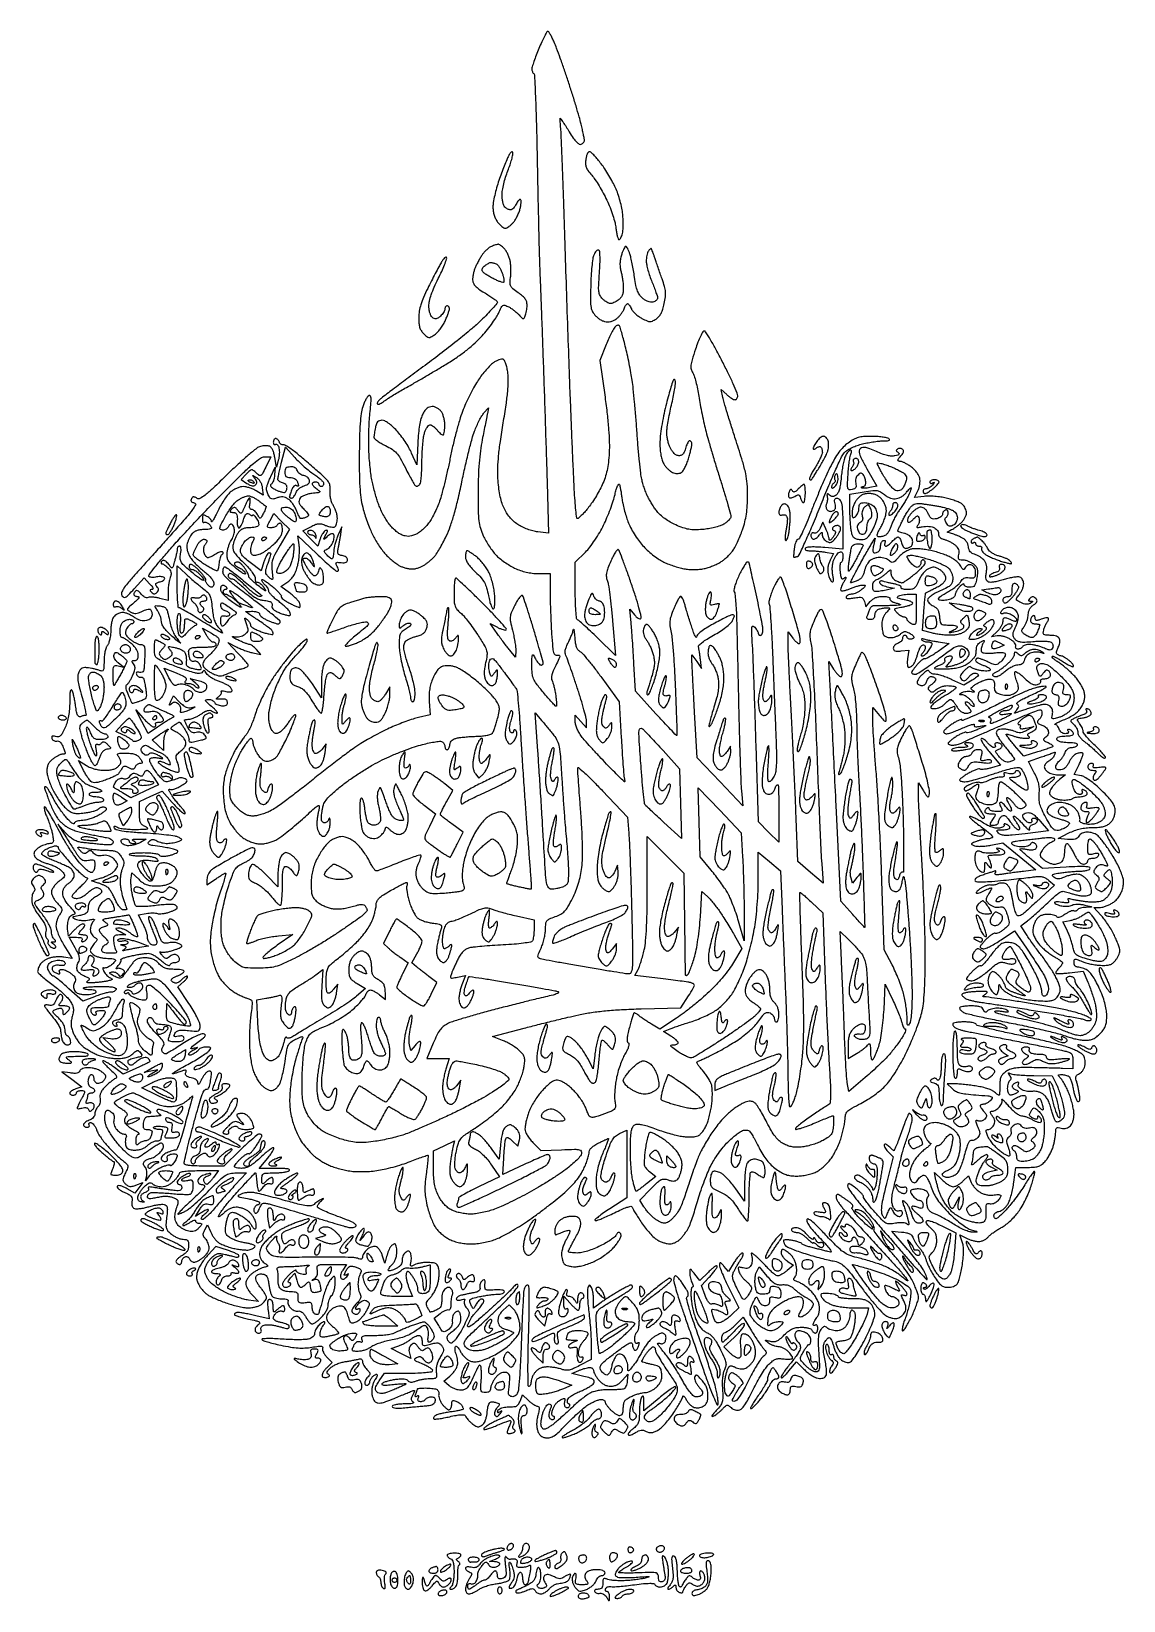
# Model space of a CAD drawing. Extents: x 3.4 to 43.8, y 4.7 to 62.8.
import ezdxf

# ---------------------------------------------------------------- set-up
doc = ezdxf.new("R2010")
doc.units = 0
doc.header["$MEASUREMENT"] = 0

msp = doc.modelspace()

# ---------------------------------------------------------------- linework, layer by layer
for points in [[(22.501077, 62.7732, 0.271647), (22.466057, 62.752658, 0.007229), (22.377388, 62.588543, 0.013195), (22.27819, 62.385528, 0.00841), (22.173095, 62.144581, 0.006656), (22.07287, 61.894501, 0.008694), (21.988273, 61.663081, 0.006727), (21.923726, 61.468063, 0.076693), (21.9114, 61.388174, 0.050216), (21.916648, 61.336047, 0.047719), (21.932198, 61.28507, 0.051364), (21.955061, 61.242622, 0.105519), (21.982201, 61.216628, -0.248839), (22.011699, 61.166219, -0.000536), (22.049064, 60.246551, -0.003346), (22.083295, 59.20463, -0.00205), (22.110397, 57.975685, 0.000709), (22.13549, 56.680292, 0.000792), (22.163425, 55.431884, 0.000729), (22.190465, 54.368158, 0.004203), (22.210319, 53.8056, -0.001284), (22.232111, 53.275901, -0.000309), (22.265435, 52.397803, -0.000317), (22.30242, 51.38994, -0.000315), (22.338229, 50.3793, -0.000378), (22.374815, 49.304649, -0.00027), (22.414184, 48.102399, -0.000273), (22.450452, 46.956806, -0.000586), (22.476901, 46.073349), (22.530192, 44.220798), (22.134647, 44.265381, -0.03642), (21.955029, 44.299004, -0.023748), (21.753767, 44.362442, -0.023654), (21.55797, 44.445253, -0.034308), (21.394775, 44.537831, -0.03632), (21.233977, 44.66191, -0.036259), (21.092729, 44.808018, -0.035759), (20.972359, 44.975025, -0.033301), (20.873798, 45.161398, -0.034337), (20.795763, 45.374367, -0.021743), (20.733112, 45.631383, -0.019702), (20.687197, 45.922901, -0.015605), (20.659915, 46.240771, -0.021714), (20.655563, 46.636833, -0.015475), (20.683666, 47.079634, -0.01235), (20.747389, 47.61247, -0.005965), (20.853915, 48.291305, 0.005231), (20.960724, 48.965482, 0.013301), (21.02006, 49.457322, 0.018126), (21.041576, 49.833014, 0.036331), (21.026232, 50.129726, 0.019373), (20.994498, 50.322645, 0.031699), (20.951096, 50.482476, 0.035535), (20.901452, 50.600034, 0.18553), (20.85016, 50.646241, 0.139557), (20.788404, 50.651758, 0.039555), (20.694436, 50.626023, 0.036553), (20.58827, 50.578682, 0.031574), (20.484551, 50.514283, 0.043561), (20.368323, 50.415218, 0.015458), (20.219773, 50.25479, 0.015206), (20.0667, 50.067669, 0.017314), (19.932073, 49.879337, 0.018804), (19.797658, 49.659303, 0.009441), (19.643818, 49.372198, 0.00936), (19.495697, 49.068902, 0.013679), (19.377705, 48.796101, 0.020783), (19.266438, 48.48086, 0.007895), (19.136639, 48.032776, 0.007803), (19.010697, 47.540706, 0.009461), (18.908602, 47.075498, -0.005104), (18.812321, 46.61777, -0.00467), (18.703941, 46.148276, -0.004672), (18.599337, 45.730879, -0.015193), (18.519076, 45.457217, -0.019036), (18.436237, 45.23288, -0.014029), (18.328269, 44.991017, -0.014221), (18.213102, 44.76782, -0.030539), (18.109319, 44.604416, -0.031504), (17.998483, 44.470097, -0.024971), (17.86308, 44.339331, -0.025599), (17.724737, 44.230432, -0.055801), (17.606664, 44.165286, -0.030073), (17.46044, 44.11478, -0.067086), (17.344116, 44.098568, -0.067925), (17.228553, 44.11381, -0.03149), (17.085008, 44.162936, -0.060584), (16.969158, 44.228305, -0.026467), (16.832567, 44.340502, -0.025719), (16.698398, 44.476456, -0.031204), (16.587923, 44.61735, -0.02096), (16.48703, 44.778037, -0.01294), (16.381436, 44.974638, -0.012972), (16.286999, 45.174684, -0.022643), (16.220738, 45.3456, -0.010938), (16.16481, 45.524693, -0.00563), (16.102244, 45.751151, -0.005593), (16.043072, 45.985712, -0.008415), (15.997226, 46.1916, -0.018634), (15.95917, 46.420142, -0.007722), (15.924063, 46.731454, -0.007628), (15.896653, 47.06661, -0.009756), (15.882153, 47.376, -0.009753), (15.879646, 47.696626, -0.006357), (15.888678, 48.066696, -0.006393), (15.906701, 48.427563, -0.012116), (15.931965, 48.717505, 0.00627), (15.963931, 49.040626, 0.038769), (15.965359, 49.207381, 0.119351), (15.94074, 49.285171, 0.350494), (15.891523, 49.303274, 0.157012), (15.841495, 49.26655, 0.02786), (15.777928, 49.167459, 0.027753), (15.714094, 49.038354, 0.021869), (15.659152, 48.892369, 0.046237), (15.602274, 48.642509, 0.015226), (15.564254, 48.267224, 0.011749), (15.540468, 47.761724, 0.004915), (15.531131, 47.0799, 0.004634), (15.535226, 46.3224, 0.01501), (15.55769, 45.820087, 0.021924), (15.603158, 45.438352, 0.027825), (15.679937, 45.0918, 0.012664), (15.754342, 44.850406, 0.008578), (15.850734, 44.579177, 0.008646), (15.952954, 44.320189, 0.017051), (16.044614, 44.1189, 0.020128), (16.144742, 43.936336, 0.013791), (16.272194, 43.737269, 0.013921), (16.405822, 43.552021, 0.027237), (16.524015, 43.413732, 0.018101), (16.64377, 43.296927, 0.014331), (16.781163, 43.179294, 0.014568), (16.915083, 43.077429, 0.034656), (17.021549, 43.011882, 0.035212), (17.126435, 42.966023, 0.022811), (17.253149, 42.927357, 0.022934), (17.38104, 42.900806, 0.03973), (17.489175, 42.8922, 0.048493), (17.595607, 42.902547, 0.029534), (17.71803, 42.934181, 0.029424), (17.836831, 42.980362, 0.045388), (17.932389, 43.035113, 0.012774), (18.022231, 43.101525, 0.008052), (18.123822, 43.183377, 0.008084), (18.221181, 43.267141, 0.014689), (18.297555, 43.339155, 0.053416), (18.377457, 43.438233, 0.010702), (18.496322, 43.631875, 0.011199), (18.625379, 43.864378, 0.010243), (18.747943, 44.109384, 0.02561), (18.895716, 44.466687, 0.015214), (19.03653, 44.905488, 0.012484), (19.176954, 45.443897, 0.006813), (19.323639, 46.110693, -0.005143), (19.446695, 46.679116, -0.005397), (19.579556, 47.235815, -0.005187), (19.704366, 47.71374, -0.023889), (19.792618, 47.985882, -0.014754), (19.87467, 48.185007, -0.013716), (19.970217, 48.383922, -0.013846), (20.064889, 48.556022, -0.044221), (20.140873, 48.662682), (20.306584, 48.8565), (20.267807, 48.645, -0.002641), (20.244245, 48.520207, -0.000404), (20.195808, 48.271967, -0.000452), (20.138146, 47.979117, -0.000392), (20.077156, 47.6721, 0.017143), (20.010158, 47.263701, 0.01248), (19.96267, 46.805882, 0.011223), (19.934061, 46.295135, 0.008169), (19.924291, 45.7263, 0.004624), (19.930087, 45.037278, 0.025571), (19.955567, 44.667458, 0.043522), (20.012177, 44.397778, 0.034373), (20.117984, 44.1189, 0.022352), (20.212226, 43.936112, 0.015123), (20.334972, 43.736346, 0.015257), (20.465594, 43.550144, 0.029191), (20.583284, 43.41059, 0.033001), (20.717213, 43.286857, 0.017265), (20.898663, 43.150248, 0.017098), (21.095172, 43.022447, 0.025046), (21.2769, 42.924966, 0.026586), (21.48766, 42.838552, 0.027013), (21.705292, 42.775514, 0.027377), (21.925523, 42.736987, 0.029154), (22.14405, 42.723826), (22.5882, 42.723), (22.588638, 42.02505, 0.005901), (22.592699, 41.698304, 0.003008), (22.605116, 41.287937, 0.002988), (22.622994, 40.864949, 0.004476), (22.644119, 40.49583, 0.004299), (22.680672, 40.007523, 0.043487), (22.715166, 39.806856, 0.157952), (22.769114, 39.722777, 0.240162), (22.852198, 39.70458, -0.127215), (22.921118, 39.704766, -0.385764), (22.944826, 39.668901, -0.073916), (22.915521, 39.574108, -0.005409), (22.794537, 39.328811, 0.016904), (22.701942, 39.129661, 0.041589), (22.651499, 38.976565, 0.059219), (22.63753, 38.857563, 0.119756), (22.659807, 38.766461, -0.047611), (22.692885, 38.684372, -0.01195), (22.730583, 38.544909, -0.012094), (22.766172, 38.382646, -0.011916), (22.79407, 38.21805, -0.010162), (22.813237, 38.063954, -0.017214), (22.8222, 37.934243, -0.0115), (22.82339, 37.831447, -0.410871), (22.807968, 37.8162, -0.206916), (22.780022, 37.828282, -0.002868), (22.651449, 37.966598, -0.007486), (22.504008, 38.131948, -0.00479), (22.337484, 38.328192, -0.01082), (22.082295, 38.64869, -0.062264), (21.973528, 38.835854, -0.079103), (21.92661, 39.024163, -0.023338), (21.914787, 39.322242, -0.00228), (21.918582, 39.64978, -0.116292), (21.93415, 39.711341, -0.581962), (21.962741, 39.712413, -0.014272), (22.044389, 39.57165, 0.02529), (22.098715, 39.482572, 0.032905), (22.157586, 39.407341, 0.034656), (22.212914, 39.353506, 0.177438), (22.252502, 39.339, 0.07566), (22.28389, 39.343777, 0.087587), (22.310725, 39.357638, 0.09846), (22.328911, 39.378249, 0.127221), (22.335703, 39.40245, 0.073308), (22.32967, 39.450148, 0.000672), (22.232872, 39.795179, 0.002272), (22.11909, 40.191753, 0.001465), (21.983809, 40.6503, 0.003072), (21.843789, 41.10952, 0.004607), (21.715426, 41.508442, 0.001986), (21.601452, 41.847258, 0.09781), (21.566143, 41.908434, 0.420851), (21.527751, 41.910571, 0.039905), (21.4566, 41.834188, 0.032512), (21.371963, 41.711841, 0.017791), (21.283763, 41.552143, 0.014567), (21.15354, 41.275455, 0.078039), (21.111619, 41.114639, 0.075506), (21.120291, 40.946379, 0.013148), (21.192526, 40.635785, -0.01181), (21.240796, 40.430725, -0.010699), (21.281096, 40.216766, -0.010783), (21.308934, 40.023708, -0.03338), (21.316158, 39.892276), (21.313115, 39.6351), (21.099665, 39.8889, -0.008517), (20.999661, 40.012005, -0.003907), (20.873294, 40.175713, -0.003868), (20.742935, 40.350132, -0.005335), (20.628778, 40.508885), (20.371342, 40.87507), (20.641633, 40.735297, 0.02185), (20.749006, 40.68559, 0.031615), (20.847997, 40.652053, 0.032505), (20.928263, 40.635911, 0.233845), (20.96459, 40.64819, 0.394503), (20.965983, 40.689273, 0.00313), (20.729281, 40.95704, 0.008872), (20.441501, 41.267252, 0.00533), (20.089578, 41.625634, 0.003112), (19.729397, 41.980246, 0.004922), (19.415767, 42.279256, 0.001406), (19.140732, 42.534904, 0.181809), (19.09845, 42.552106, 0.37378), (19.073286, 42.531391, 0.012542), (19.053638, 42.39357, 0.018179), (19.039565, 42.218398, 0.010954), (19.035, 42.010032, 0.011729), (19.042541, 41.68862, 0.067145), (19.073177, 41.521212, 0.100459), (19.141857, 41.399953, 0.042978), (19.276285, 41.269782, -0.04429), (19.394606, 41.154605, -0.011771), (19.561745, 40.950772, -0.011843), (19.741579, 40.709023, -0.011944), (19.909238, 40.459703, -0.006894), (20.159339, 40.055713, -0.065946), (20.239732, 39.870157, -0.101002), (20.252654, 39.700047, -0.025343), (20.203643, 39.424737, 0.016762), (20.161697, 39.210488, 0.039869), (20.148716, 39.048806, 0.05166), (20.162504, 38.915161, 0.05543), (20.203376, 38.790484, 0.043144), (20.249338, 38.709036, 0.048585), (20.307031, 38.640135, 0.054763), (20.36722, 38.592724, 0.140356), (20.420035, 38.5776, 0.099574), (20.469618, 38.587573, 0.066848), (20.519631, 38.616909, 0.063723), (20.562477, 38.66026, 0.071587), (20.591049, 38.711419, 0.033838), (20.610761, 38.775426, 0.017031), (20.627316, 38.858349, 0.016831), (20.638661, 38.945587, 0.023922), (20.6424, 39.023689, 0.007178), (20.640714, 39.141108, 0.371618), (20.626478, 39.156689, 0.265745), (20.603759, 39.147067, 0.004832), (20.522394, 39.038022, -0.015323), (20.444923, 38.938615, -0.328026), (20.410818, 38.930116, -0.228915), (20.383446, 38.960641, -0.008754), (20.342671, 39.111841, -0.039971), (20.325335, 39.21531, -0.031084), (20.322601, 39.329424, -0.031924), (20.333589, 39.43676, -0.063549), (20.358207, 39.518427, -0.198382), (20.41845, 39.575619, -0.267542), (20.491164, 39.56425, -0.058586), (20.605792, 39.447404, -0.005208), (20.85518, 39.118236, -0.001503), (21.021273, 38.892786, -0.001975), (21.171436, 38.685961, -0.001436), (21.2961, 38.511769, -0.018881), (21.339592, 38.445463, -0.110038), (21.367145, 38.363305, -0.002395), (21.409369, 37.940774, -0.005359), (21.451287, 37.443482, -0.003579), (21.489097, 36.873317, 0.001294), (21.531291, 36.189752, 0.000678), (21.587149, 35.339364, 0.000674), (21.646768, 34.467769, 0.001035), (21.700982, 33.7131, 0.000289), (21.7519, 33.029637, 0.000329), (21.801467, 32.37523, 0.000298), (21.844256, 31.819577, 0.001851), (21.867429, 31.53465, -0.007052), (21.880648, 31.348119, -0.01183), (21.88583, 31.191095, -0.005532), (21.885605, 31.061665, -0.41047), (21.871967, 31.0482, -0.047672), (21.845305, 31.050748, -0.001096), (21.72047, 31.075111, -0.002436), (21.574319, 31.104706, -0.001647), (21.407964, 31.13981, -0.006742), (21.244199, 31.177248, -0.010948), (21.106279, 31.213956, -0.004813), (20.9921, 31.248234, -0.328486), (20.9808, 31.263578, -0.08679), (20.984874, 31.286869, -0.001366), (21.031152, 31.414034, -0.003572), (21.08652, 31.561621, -0.002354), (21.152211, 31.730608, 0.022133), (21.221347, 31.931662, 0.012901), (21.287198, 32.178064, 0.012883), (21.340515, 32.428724, 0.021223), (21.371039, 32.64319, 0.019485), (21.387089, 32.910496, 0.050371), (21.371734, 33.102865, 0.053504), (21.318975, 33.281475, 0.024402), (21.214559, 33.5016, 0.023094), (21.108789, 33.6789, 0.05233), (21.00966, 33.799341, 0.070579), (20.909729, 33.873229, 0.094327), (20.802469, 33.907309, 0.080376), (20.702054, 33.903205, 0.032433), (20.569309, 33.867022, 0.031051), (20.428636, 33.808699, 0.034306), (20.301088, 33.735043, 0.052238), (20.159481, 33.616574, 0.02893), (20.012089, 33.445754, 0.025914), (19.86663, 33.234159, 0.020292), (19.730626, 32.990933, 0.020499), (19.618689, 32.745752, 0.014235), (19.511729, 32.460571, 0.014382), (19.424583, 32.180436, 0.028542), (19.374809, 31.953338, 0.016989), (19.347827, 31.738117, 0.022363), (19.338724, 31.540481, 0.024827), (19.346784, 31.373855, 0.066432), (19.373901, 31.258383, -0.033051), (19.402476, 31.165096, -0.072491), (19.408907, 31.090879, -0.102956), (19.393871, 31.035138, -0.138005), (19.358634, 30.996774, -0.094106), (19.294536, 30.972214, -0.008185), (19.12147, 30.943949, -0.010532), (18.912175, 30.917767, -0.00799), (18.681724, 30.897572, -0.009921), (18.344537, 30.880162, -0.053762), (18.162123, 30.893993, -0.088329), (18.030892, 30.943283, -0.054727), (17.898947, 31.042519, -0.046404), (17.81902, 31.132941, -0.029878), (17.743306, 31.250705, -0.029959), (17.68254, 31.375942, -0.048652), (17.648226, 31.489018, -0.047366), (17.63538, 31.613621, -0.038436), (17.644613, 31.747674, -0.037792), (17.674641, 31.881239, -0.041535), (17.723803, 32.004426, 0.019521), (17.769431, 32.105592, 0.02861), (17.800827, 32.198016, 0.027878), (17.817147, 32.272926, 0.240526), (17.806927, 32.304473, 0.278502), (17.768595, 32.313942, 0.004628), (17.551134, 32.244203, 0.010445), (17.294578, 32.153312, 0.006566), (16.998503, 32.03694, -0.003171), (16.700356, 31.91741, -0.004681), (16.437089, 31.816632, -0.002231), (16.212374, 31.734156, -0.087044), (16.160178, 31.725, -0.228241), (16.121706, 31.743527, -0.017194), (16.050697, 31.839134, -0.02102), (15.971567, 31.964675, -0.014298), (15.891823, 32.113541, 0.026674), (15.797128, 32.280271, 0.017984), (15.672489, 32.460198, 0.018145), (15.538958, 32.625976, 0.033989), (15.417645, 32.748041, 0.03324), (15.287338, 32.847942, 0.03639), (15.148698, 32.926381, 0.039578), (15.014479, 32.977363, 0.071094), (14.898065, 32.994, 0.05887), (14.790025, 32.981235, 0.032364), (14.662652, 32.941846, 0.031787), (14.536866, 32.884435, 0.043726), (14.432905, 32.816454, 0.049228), (14.330708, 32.718364, 0.01861), (14.207577, 32.563045, 0.018222), (14.085266, 32.382974, 0.02118), (13.982789, 32.203104, 0.024463), (13.877534, 31.971522, 0.033823), (13.807914, 31.754226, 0.033731), (13.768103, 31.529069, 0.02414), (13.752943, 31.273697, 0.014457), (13.757992, 30.991444, 0.066356), (13.787136, 30.830661, 0.092906), (13.852349, 30.710466, 0.04443), (13.975263, 30.584009, 0.045016), (14.085786, 30.504967, 0.026137), (14.230748, 30.429757, 0.025963), (14.38519, 30.369067, 0.039371), (14.525163, 30.334248, 0.040489), (14.685711, 30.320703, 0.025486), (14.873826, 30.329688, 0.024227), (15.072903, 30.359191, 0.024628), (15.267088, 30.407705, -0.011774), (15.48088, 30.466994, -0.049291), (15.612718, 30.486713, -0.094603), (15.697662, 30.474858, -0.17099), (15.752242, 30.431969, -0.019109), (15.777358, 30.388892, -0.019812), (15.798788, 30.344531, -0.019969), (15.814214, 30.304816, -0.07635), (15.818905, 30.278762, -0.155464), (15.811054, 30.251738, -0.022123), (15.77633, 30.204652, -0.023419), (15.728748, 30.151106, -0.018026), (15.67215, 30.097159, -0.025693), (15.574045, 30.018794, -0.002427), (15.32303, 29.840435, -0.003101), (15.021204, 29.630954, -0.002437), (14.691557, 29.407533, -0.008665), (14.319851, 29.167474, -0.005941), (13.890259, 28.907489, -0.00599), (13.470398, 28.66689, -0.012082), (13.132835, 28.489336, -0.010014), (12.701295, 28.28616, -0.039491), (12.424725, 28.187997, -0.047041), (12.160626, 28.143177, -0.018526), (11.791627, 28.1295, -0.010423), (11.413396, 28.137385, -0.065298), (11.223288, 28.17043, -0.089092), (11.074755, 28.2478, -0.027967), (10.884511, 28.412601, -0.036665), (10.760322, 28.552011, -0.027815), (10.644869, 28.721202, -0.028005), (10.549928, 28.900406, -0.039573), (10.487661, 29.069883, -0.03347), (10.448709, 29.256217, -0.01871), (10.425172, 29.486749, -0.018011), (10.41818, 29.733633, -0.020169), (10.4296, 29.971182, -0.022802), (10.463406, 30.222012, -0.010368), (10.529284, 30.546503, -0.010242), (10.61299, 30.886324, -0.013849), (10.703364, 31.189512, -0.009299), (10.836981, 31.572119, -0.046972), (10.934974, 31.77578, -0.082988), (11.040334, 31.898873, -0.07629), (11.182918, 31.98531, 0.020448), (11.288363, 32.034129, 0.016964), (11.396401, 32.094335, 0.017298), (11.491702, 32.156354, 0.043499), (11.555105, 32.209591, 0.0597), (11.600944, 32.267911, 0.03904), (11.63964, 32.344308, 0.038994), (11.666048, 32.425948, 0.058793), (11.6748, 32.500119, 0.257676), (11.637319, 32.568018, 0.218262), (11.555051, 32.578962, 0.045059), (11.37498, 32.50545, 0.00387), (10.93455, 32.273132, 0.004896), (10.640265, 32.111246, 0.005974), (10.368259, 31.953818, 0.005064), (10.142781, 31.816586, 0.041491), (10.04625, 31.744744, 0.064563), (9.989563, 31.679996, 0.042702), (9.94169, 31.593358, 0.042578), (9.909061, 31.499436, 0.062394), (9.8982, 31.412738), (9.8982, 31.2113), (10.213939, 31.42585, -0.007227), (10.338739, 31.508043, -0.010194), (10.452448, 31.577376, -0.006729), (10.548954, 31.631828, -0.125718), (10.582509, 31.6404, -0.487847), (10.59709, 31.62173, -0.005608), (10.551328, 31.446847, -0.011555), (10.487813, 31.234205, -0.006688), (10.402173, 30.981495, 0.013914), (10.305915, 30.683352, 0.00879), (10.209501, 30.330714, 0.008825), (10.126897, 29.980535, 0.01604), (10.073697, 29.691345, 0.014156), (10.035396, 29.377765, 0.021224), (10.021396, 29.102366, 0.023527), (10.031159, 28.85022, 0.025629), (10.064647, 28.607294, 0.021494), (10.111107, 28.409954, 0.014871), (10.17976, 28.191074, 0.015024), (10.258465, 27.984314, 0.029575), (10.335395, 27.82623, 0.037056), (10.428986, 27.685267, 0.022502), (10.558756, 27.532811, 0.022488), (10.701936, 27.392396, 0.036535), (10.836698, 27.288315, 0.01736), (10.974351, 27.20394, 0.014486), (11.125992, 27.123795, 0.014732), (11.269107, 27.058545, 0.03812), (11.376646, 27.022656, -0.052175), (11.507789, 26.974761, -0.211338), (11.561314, 26.911193, -0.099305), (11.570978, 26.798196, -0.007433), (11.531541, 26.490576, 0.013512), (11.505519, 26.265984, 0.00673), (11.484097, 25.980389, 0.006675), (11.46983, 25.683761, 0.009757), (11.465857, 25.4223, 0.015997), (11.475159, 25.166209, 0.012122), (11.501143, 24.886236, 0.012291), (11.538406, 24.624406, 0.027737), (11.582391, 24.429002, 0.029896), (11.641577, 24.25988, 0.023107), (11.725236, 24.083378, 0.02361), (11.819083, 23.925401, 0.050581), (11.90862, 23.815652, 0.032977), (12.001331, 23.734427, 0.032594), (12.104264, 23.665749, 0.034397), (12.202127, 23.617939, 0.096718), (12.276586, 23.6034, 0.101673), (12.345566, 23.617573, 0.049871), (12.424396, 23.661147, 0.046594), (12.500295, 23.724783, 0.050016), (12.561108, 23.799987, 0.068379), (12.616921, 23.917473, 0.013983), (12.680396, 24.139061, 0.014483), (12.739953, 24.402843, 0.013153), (12.786315, 24.678224, -0.007318), (12.853505, 25.107884, -0.068684), (12.909882, 25.285771, -0.125555), (13.001478, 25.395881, -0.04557), (13.177492, 25.500445, -0.004467), (13.366907, 25.588703, -0.119213), (13.421198, 25.599133, -0.472523), (13.438717, 25.575624, -0.035828), (13.410699, 25.489358, 0.016467), (13.377558, 25.399331, 0.002624), (13.319445, 25.220716, 0.002904), (13.253283, 25.009454, 0.00254), (13.186509, 24.7878, 0.017734), (13.120464, 24.531356, 0.009621), (13.056616, 24.212056, 0.009573), (13.004061, 23.884255, 0.014929), (12.972677, 23.60002, 0.015088), (12.956129, 23.268955, 0.025561), (12.964824, 22.991588, 0.027644), (13.000752, 22.732369, 0.022031), (13.067058, 22.45792, 0.020344), (13.138194, 22.244541, 0.016164), (13.231621, 22.020322, 0.016455), (13.331922, 21.817892, 0.038866), (13.422818, 21.676278, 0.010019), (13.516741, 21.557326, 0.007371), (13.625343, 21.429208, 0.007454), (13.731706, 21.311021, 0.016448), (13.817141, 21.224761, 0.028953), (13.910531, 21.146191, 0.012654), (14.042692, 21.052591, 0.012474), (14.188423, 20.960007, 0.016286), (14.326367, 20.883125, 0.030115), (14.484362, 20.813386, 0.014459), (14.694315, 20.74228, 0.014279), (14.91836, 20.680495, 0.019799), (15.122476, 20.638921, 0.024692), (15.356991, 20.612553, 0.01711), (15.623778, 20.604981, 0.016482), (15.903522, 20.615841, 0.017283), (16.177522, 20.645084, 0.020381), (16.4475, 20.69467, 0.010621), (16.779682, 20.777243, 0.010545), (17.117532, 20.876582, 0.015831), (17.407338, 20.97868, -0.003343), (17.656312, 21.073446, -0.005441), (17.869058, 21.150171, -0.001296), (18.054867, 21.214366, -0.286325), (18.072265, 21.210335, -0.222979), (18.078738, 21.192413, -0.00111), (18.060202, 20.996602, -0.004682), (18.036342, 20.772269, -0.002912), (18.004359, 20.509575, 0.012022), (17.96549, 20.133285, 0.029882), (17.960193, 19.856609, 0.033514), (17.987858, 19.600512, 0.019048), (18.053673, 19.295768, 0.017318), (18.118772, 19.073917, 0.015258), (18.201606, 18.847396, 0.015509), (18.288901, 18.647697, 0.043943), (18.365828, 18.516688, 0.043327), (18.456651, 18.410027, 0.022664), (18.586324, 18.293162, 0.022366), (18.731139, 18.184561, 0.031757), (18.869554, 18.102485, 0.037582), (19.039215, 18.031429, 0.028573), (19.233861, 17.97874, 0.02704), (19.445257, 17.946107, 0.024778), (19.665222, 17.9352, 0.027615), (19.875051, 17.946798, 0.01702), (20.119819, 17.982407, 0.017052), (20.360134, 18.034284, 0.029112), (20.555928, 18.095906, 0.027831), (20.765669, 18.18926, 0.009435), (21.059938, 18.347463, 0.009349), (21.379182, 18.534879, 0.010613), (21.677786, 18.726601, 0.008403), (21.989515, 18.94392, 0.00515), (22.349967, 19.210008, 0.005161), (22.701455, 19.480853, 0.009159), (22.984608, 19.712259, 0.015279), (23.267384, 19.967388, 0.022935), (23.4964, 20.208182, 0.026237), (23.676184, 20.438872, 0.036828), (23.809458, 20.663275, 0.015916), (23.8925, 20.844118, 0.016572), (23.962673, 21.027482, 0.016484), (24.012698, 21.189544, 0.066707), (24.0264, 21.291791, -0.0987), (24.046192, 21.391077, -0.087808), (24.102946, 21.479878, -0.063343), (24.204313, 21.565331, -0.025546), (24.36143, 21.655881, -0.004608), (24.492771, 21.721367, -0.00667), (24.610085, 21.776592, -0.003692), (24.709767, 21.821017, -0.103331), (24.737449, 21.8268, -0.516044), (24.747442, 21.812743, -0.005688), (24.70097, 21.683905, -0.011418), (24.638201, 21.526932, -0.00654), (24.555703, 21.34035, 0.023349), (24.46769, 21.12171, 0.015988), (24.387571, 20.866363, 0.016145), (24.326077, 20.614834, 0.031183), (24.296118, 20.409878, 0.019008), (24.287342, 20.214056, 0.031583), (24.296648, 20.049139, 0.037907), (24.322166, 19.92014, 0.105806), (24.364693, 19.838828, 0.04702), (24.413424, 19.790224, 0.041147), (24.472509, 19.749115, 0.043295), (24.532571, 19.720904, 0.08837), (24.583682, 19.7118, 0.125766), (24.63416, 19.724701, 0.052523), (24.692341, 19.764966, 0.04749), (24.748645, 19.823551, 0.044842), (24.794111, 19.892792, 0.019457), (24.836205, 19.979383, 0.009764), (24.882909, 20.091708, 0.00968), (24.926755, 20.209926, 0.014127), (24.960382, 20.315792, 0.026486), (24.981752, 20.408592, 0.047085), (24.987959, 20.48671, 0.067518), (24.979845, 20.540525, 0.333143), (24.956795, 20.5578, 0.17896), (24.925005, 20.546045, 0.054988), (24.889469, 20.508098, 0.047161), (24.856025, 20.453362, 0.036739), (24.8301, 20.3886, -0.062073), (24.800328, 20.323908, -0.063632), (24.755791, 20.269103, -0.07029), (24.703904, 20.231985, -0.120733), (24.652544, 20.2194, -0.101804), (24.601123, 20.229979, -0.066791), (24.549058, 20.261133, -0.063262), (24.504266, 20.307155, -0.069885), (24.474173, 20.361468, -0.131968), (24.464702, 20.452217, -0.01367), (24.50473, 20.665203, -0.016245), (24.568697, 20.920402, -0.012309), (24.654752, 21.195959, -0.009746), (24.792567, 21.577283, -0.045764), (24.895472, 21.786159, -0.076843), (25.006307, 21.917053, -0.067773), (25.156074, 22.015061), (25.4223, 22.141739), (25.421716, 20.888049), (25.421132, 19.63436), (24.794609, 19.233516, 0.009452), (24.560659, 19.077527, 0.017793), (24.378918, 18.941489, 0.015987), (24.252734, 18.833006, 0.571819), (24.25929, 18.80227, 0.167243), (24.320499, 18.802862, 0.008956), (24.504994, 18.872095, 0.013218), (24.724578, 18.965801, 0.009185), (24.967654, 19.082665, -0.010543), (25.231962, 19.208855, -0.026385), (25.431117, 19.286464, -0.031715), (25.572005, 19.323254, -0.376706), (25.616967, 19.297, 0.053001), (25.644256, 19.237125, 0.004144), (25.734913, 19.086517, 0.005612), (25.846815, 18.908566, 0.004261), (25.973335, 18.715919, 0.019287), (26.115981, 18.519532, 0.018044), (26.276404, 18.330167, 0.01836), (26.430949, 18.172577, 0.056975), (26.549778, 18.08325, 0.031873), (26.662194, 18.026562, 0.024323), (26.791453, 17.97869, 0.024844), (26.917438, 17.945662, 0.051722), (27.018308, 17.9352, 0.07152), (27.114213, 17.948989, 0.040649), (27.22385, 17.991115, 0.039643), (27.329593, 18.052695, 0.05196), (27.414283, 18.12555, 0.020122), (27.491264, 18.213975, 0.012699), (27.574165, 18.322872, 0.012749), (27.65033, 18.434253, 0.022807), (27.706251, 18.529985, 0.032969), (27.762595, 18.657122, 0.005776), (27.84987, 18.904084, 0.006244), (27.945423, 19.196673, 0.00557), (28.037478, 19.502885, -0.010855), (28.140301, 19.832244, -0.007847), (28.268572, 20.194853, -0.007932), (28.401395, 20.535721, -0.017054), (28.516739, 20.792951, -0.024226), (28.643988, 21.023638, -0.015676), (28.812098, 21.278074, -0.015766), (28.992436, 21.516903, -0.028568), (29.156653, 21.698421, -0.013947), (29.314617, 21.845692, -0.015459), (29.475349, 21.978776, -0.014949), (29.618738, 22.08349, -0.073516), (29.708537, 22.127323, -0.052876), (29.780616, 22.142061, -0.051859), (29.854667, 22.141498, -0.056445), (29.919647, 22.126694, -0.11263), (29.964054, 22.098786, -0.060407), (30.0097, 22.040543, -0.005772), (30.1015, 21.884766, -0.007294), (30.206446, 21.695546, -0.005691), (30.315088, 21.487075, 0.021988), (30.455651, 21.237544, 0.029255), (30.60591, 21.025038, 0.031819), (30.767996, 20.846657, 0.036895), (30.944038, 20.699624, 0.024881), (31.142498, 20.571761, 0.049026), (31.313284, 20.494545, 0.051611), (31.489934, 20.454391, 0.03074), (31.705438, 20.441679, 0.031362), (31.88211, 20.453222, 0.020805), (32.082435, 20.487517, 0.020966), (32.274959, 20.53731, 0.037823), (32.426763, 20.596297, 0.046419), (32.567157, 20.680263, 0.024798), (32.724346, 20.80773, 0.02447), (32.873185, 20.954933, 0.034852), (32.98896, 21.100374, 0.02685), (33.091159, 21.267458, 0.014659), (33.199138, 21.482181, 0.014572), (33.296362, 21.707418, 0.022422), (33.365847, 21.907981, 0.012451), (33.417815, 22.100408, 0.01146), (33.461723, 22.300559, 0.011541), (33.492643, 22.480742, 0.036734), (33.5016, 22.602491, -0.090786), (33.527057, 22.741542, -0.117133), (33.599636, 22.848694, -0.059479), (33.751562, 22.957942, -0.009522), (34.07552, 23.128895, 0.022889), (34.329529, 23.27174, 0.018097), (34.590728, 23.448238, 0.018466), (34.829669, 23.636517, 0.030458), (35.015028, 23.814531, 0.033948), (35.187695, 24.029438, 0.013901), (35.393307, 24.342465, 0.013318), (35.602794, 24.70269, 0.013665), (35.790928, 25.070523, 0.010863), (35.957513, 25.439852, 0.00906), (36.118732, 25.838991, 0.009171), (36.252966, 26.209695, 0.024484), (36.330671, 26.4798, 0.028738), (36.389935, 26.817551, 0.013479), (36.429503, 27.259548, 0.010582), (36.452756, 27.824106, 0.005013), (36.460022, 28.5525, 0.00599), (36.451274, 29.279585, 0.002772), (36.423342, 30.224407, 0.002745), (36.38303, 31.217067, 0.003814), (36.335261, 32.1057, -0.001145), (36.287473, 32.914151, -0.001436), (36.247035, 33.663926, -0.001149), (36.216355, 34.293267, -0.011265), (36.210005, 34.5591), (36.209432, 34.9821), (36.396604, 34.686, 0.005092), (36.516937, 34.499861, 0.139714), (36.560741, 34.462279, 0.462633), (36.590823, 34.476264, 0.028493), (36.61439, 34.585733, 0.084331), (36.612798, 34.70648, 0.009407), (36.557854, 34.977155, 0.011226), (36.478585, 35.298948, 0.00888), (36.378936, 35.643233, 0.000054), (36.27083, 35.993199, 0.00006), (36.166025, 36.332206, 0.000056), (36.076385, 36.621922, 0.000304), (36.027761, 36.778672, 0.015627), (35.99056, 36.886352, 0.019621), (35.949142, 36.983465, 0.018125), (35.908962, 37.060906, 0.126255), (35.879631, 37.091395, 0.376877), (35.844401, 37.085447, 0.019763), (35.770077, 36.986284, 0.023141), (35.684616, 36.849178, 0.013787), (35.595184, 36.678873, 0.013135), (35.468527, 36.40249, 0.06694), (35.423557, 36.239849, 0.081415), (35.427618, 36.086049, 0.024686), (35.482865, 35.85855, -0.048081), (35.531531, 35.60754, -0.006301), (35.576548, 35.065199, -0.006718), (35.615613, 34.377933, -0.004037), (35.644426, 33.561391, -0.003422), (35.659525, 32.81964, -0.006081), (35.660349, 32.208539, -0.001803), (35.652927, 31.693844, -0.58134), (35.62406, 31.678089, 0.247762), (35.592451, 31.680237, 0.112078), (35.558191, 31.654669, 0.07208), (35.526197, 31.603922, 0.040731), (35.502089, 31.535158, -0.026697), (35.472893, 31.443749, -0.173405), (35.44204, 31.407557, -0.270577), (35.404063, 31.407824, -0.062547), (35.351511, 31.448649, -0.141409), (35.307111, 31.529071, -0.058033), (35.293607, 31.654145, -0.03363), (35.308012, 31.844277, -0.008498), (35.357396, 32.150584, 0.007609), (35.395425, 32.383821, 0.011622), (35.42061, 32.587268, 0.006284), (35.435496, 32.757246, 0.218424), (35.421893, 32.793907, 0.548257), (35.39989, 32.789042, 0.009474), (35.351985, 32.649744, 0.014253), (35.2989, 32.467728, 0.007909), (35.244037, 32.243012, 0.00686), (35.192342, 32.00038, 0.007385), (35.148667, 31.7623, 0.007034), (35.117101, 31.557042, 0.034645), (35.109, 31.440269, 0.0209), (35.112757, 31.350436, 0.016272), (35.124084, 31.253332, 0.016555), (35.140614, 31.163404, 0.037898), (35.160351, 31.097419, 0.09279), (35.191821, 31.046258, 0.066774), (35.243188, 31.002909, 0.064988), (35.305795, 30.973604, 0.077153), (35.370239, 30.9636, 0.106486), (35.441834, 30.979022, 0.103501), (35.501569, 31.022633, 0.083547), (35.547911, 31.095378, 0.045888), (35.580088, 31.19625, -0.001885), (35.601478, 31.291524, -0.001959), (35.623316, 31.38541, -0.001884), (35.64283, 31.466477, -0.008538), (35.655192, 31.5135, -0.702248), (35.668222, 31.514442, -0.044464), (35.686363, 31.461418, -0.019891), (35.707443, 31.357962, -0.008361), (35.727897, 31.2174, -0.009649), (35.752319, 30.993169, -0.001518), (35.790516, 30.550911, -0.001686), (35.832204, 30.029251, -0.001472), (35.87238, 29.4831, -0.003859), (35.909277, 28.896043, -0.002916), (35.941057, 28.250847, -0.002948), (35.963803, 27.6444, -0.006829), (35.971971, 27.188995, -0.008702), (35.966983, 26.80904, -0.012442), (35.948313, 26.472467, -0.010552), (35.92053, 26.199419, -0.10127), (35.883469, 26.089195, -0.061504), (35.836166, 26.026849, -0.536426), (35.807875, 26.032168, -0.092585), (35.792342, 26.103098, -0.006062), (35.788373, 26.313976, 0.024191), (35.77832, 26.496322, 0.011306), (35.748573, 26.731054, 0.011172), (35.706213, 26.976336, 0.015364), (35.656498, 27.194475, 0.020691), (35.586308, 27.424486, 0.010398), (35.479788, 27.708899, 0.010306), (35.357272, 27.99887, 0.015029), (35.236507, 28.2486), (34.945818, 28.8063), (34.857361, 31.3443, 0.002424), (34.814346, 32.427592, 0.00199), (34.758194, 33.584085, 0.00201), (34.698094, 34.646374, 0.005328), (34.643989, 35.4051, -0.001976), (34.59608, 36.018901, -0.002286), (34.555433, 36.603895, -0.002041), (34.525301, 37.099562, -0.013483), (34.517937, 37.347704), (34.5168, 37.767509), (34.767162, 37.474604, 0.006048), (34.917395, 37.303088, 0.107391), (34.976682, 37.260278, 0.461844), (35.009014, 37.276052, 0.058245), (35.020962, 37.363862, 0.066979), (35.007968, 37.476468, 0.006789), (34.937982, 37.737219, 0.008402), (34.84474, 38.046735, 0.0066), (34.733648, 38.379062, 0.002219), (34.612269, 38.721929, 0.002228), (34.488001, 39.063273, 0.002174), (34.376999, 39.360026, 0.008911), (34.305692, 39.538494, 0.019343), (34.249105, 39.659755, 0.035589), (34.192539, 39.752757, 0.046593), (34.143405, 39.809837, 0.408824), (34.113159, 39.809559, 0.077299), (34.083259, 39.768645, 0.005643), (34.020467, 39.643651, 0.007771), (33.949253, 39.491872, 0.005804), (33.875309, 39.322463, 0.016003), (33.773761, 39.059041, 0.064532), (33.738406, 38.890738, 0.066788), (33.74774, 38.721841, 0.017917), (33.807691, 38.459198, -0.032619), (33.852165, 38.23406, -0.010331), (33.889485, 37.893515, -0.010266), (33.915513, 37.511139, -0.011239), (33.92479, 37.1394, 0.006695), (33.931772, 36.699406, 0.002587), (33.952776, 36.089567, 0.00256), (33.982356, 35.428613, 0.003161), (34.016973, 34.8129, -0.002937), (34.055684, 34.129839, -0.001398), (34.097877, 33.250444, -0.001386), (34.136856, 32.331095, -0.001969), (34.166028, 31.5135, -0.00015), (34.188496, 30.798837, -0.000247), (34.207007, 30.194792, -0.000012), (34.223428, 29.649731, -0.050793), (34.222581, 29.637881, -0.619221), (34.21759, 29.636397, -0.000397), (34.091296, 29.771919, -0.002785), (33.948447, 29.927177, -0.001635), (33.779191, 30.114429), (33.338319, 30.605396), (33.166063, 34.147348, 0.000171), (33.096455, 35.568586, 0.000204), (33.029759, 36.90979, 0.000176), (32.972636, 38.04115, 0.001319), (32.943941, 38.5776), (32.894077, 39.4659), (33.069695, 39.19095, 0.022196), (33.143716, 39.085669, 0.028949), (33.220916, 38.996767, 0.029213), (33.291422, 38.932461, 0.171923), (33.337878, 38.916, 0.255366), (33.373033, 38.935207, 0.111818), (33.391725, 38.986735, 0.060874), (33.392039, 39.07203, 0.022446), (33.372507, 39.19095, 0.017226), (33.333496, 39.348904, 0.002945), (33.24725, 39.646072, 0.003208), (33.141628, 39.993949, 0.002857), (33.027459, 40.3542, 0.003782), (32.911609, 40.703581, 0.005072), (32.800997, 41.018392, 0.003564), (32.703883, 41.280238, 0.052379), (32.6597, 41.367879, 0.27053), (32.608128, 41.394127, 0.209628), (32.550877, 41.364981, 0.058167), (32.476732, 41.24941, 0.009457), (32.36413, 41.007284, 0.014313), (32.250761, 40.72972, 0.050684), (32.201753, 40.543897, 0.063316), (32.196646, 40.374401, 0.031875), (32.230809, 40.162804, -0.040896), (32.267717, 39.904744, -0.001348), (32.327636, 38.865858, -0.002565), (32.388794, 37.638507, -0.001781), (32.445845, 36.2511, 0.000648), (32.50074, 34.838162, 0.000819), (32.555338, 33.531706, 0.000646), (32.604349, 32.435922, 0.006635), (32.63121, 31.983187), (32.683139, 31.268474), (32.214073, 31.673436), (31.745007, 32.078398), (31.687519, 33.657149, 0.001757), (31.656983, 34.421843, 0.000758), (31.611164, 35.44071, 0.00075), (31.559127, 36.524982, 0.000993), (31.508315, 37.511877, -0.000949), (31.461894, 38.411953, -0.001248), (31.423141, 39.233532, -0.000905), (31.393622, 39.92236, -0.011978), (31.38928, 40.176777), (31.39196, 40.5657), (31.565854, 40.332614, 0.026685), (31.637579, 40.246471, 0.040657), (31.709294, 40.180746, 0.047963), (31.771555, 40.141301, 0.261328), (31.809971, 40.142929, 0.233141), (31.832311, 40.178632, 0.0341), (31.835201, 40.266578, 0.032643), (31.823907, 40.378484, 0.022601), (31.797249, 40.502915, 0.006399), (31.74914, 40.6774, 0.001416), (31.662053, 40.975016, 0.001472), (31.55942, 41.318391, 0.001417), (31.453482, 41.6655, 0.004454), (31.348629, 41.995142, 0.006381), (31.249366, 42.285289, 0.003661), (31.16102, 42.527526, 0.093212), (31.124879, 42.587421, 0.442098), (31.085683, 42.587792, 0.036139), (31.013759, 42.498022, 0.030293), (30.929224, 42.357845, 0.016429), (30.84178, 42.176472, 0.015775), (30.763497, 41.9832, 0.021909), (30.706607, 41.805282, 0.019253), (30.672604, 41.658185, 0.187721), (30.683978, 41.596538, -0.118464), (30.708671, 41.521458, -0.001984), (30.742963, 41.082436, -0.004984), (30.775889, 40.568797, -0.003278), (30.80401, 39.977087, 0.000018), (30.832429, 39.283819, 0.000011), (30.866352, 38.457467, 0.000011), (30.900219, 37.633302, 0.000018), (30.928448, 36.947348, -0.003392), (30.955043, 36.174144, -0.014248), (30.954628, 35.7094, -0.022092), (30.932321, 35.406721, -0.093687), (30.878089, 35.234198, -0.028383), (30.829052, 35.153882, -0.035844), (30.774566, 35.086028, -0.038771), (30.722464, 35.037966, -0.168461), (30.683341, 35.0244, -0.380638), (30.649866, 35.054201, -0.020157), (30.638147, 35.208773, -0.020889), (30.639543, 35.426348, -0.008755), (30.658779, 35.718743, 0.007089), (30.676922, 35.981162, 0.013571), (30.682771, 36.192218, 0.011421), (30.679307, 36.347715, 0.651986), (30.65914, 36.35554, 0.131404), (30.632133, 36.308816, 0.006093), (30.586312, 36.129806, 0.009747), (30.538185, 35.91348, 0.006811), (30.492023, 35.667893, 0.014352), (30.454324, 35.406927, 0.015605), (30.432922, 35.151406, 0.015651), (30.42829, 34.931455, 0.062853), (30.446463, 34.798445, 0.044417), (30.484471, 34.694352, 0.080254), (30.535517, 34.619585, 0.099149), (30.598978, 34.574858, 0.10445), (30.673587, 34.5591, 0.118901), (30.751912, 34.577993, 0.092538), (30.821457, 34.631737, 0.068061), (30.883024, 34.723213, 0.031971), (30.937675, 34.8552, -0.181557), (30.985013, 34.912808, -0.538506), (31.021939, 34.894319, -0.026709), (31.038032, 34.647962, -0.001948), (31.043425, 33.968013), (31.0482, 32.784726), (30.668068, 33.164858), (30.287937, 33.544989), (30.20511, 36.378545, 0.000789), (30.169774, 37.525418, 0.000887), (30.132093, 38.628256, 0.000812), (30.096831, 39.566774, 0.004797), (30.072849, 40.0581, -0.00261), (30.045486, 40.572474, -0.042024), (30.05175, 40.74606, -0.422745), (30.091604, 40.776408, -0.188633), (30.155107, 40.73988, -0.018591), (30.205522, 40.67199, -0.021623), (30.248115, 40.603799, -0.021244), (30.278828, 40.543724, -0.107947), (30.2868, 40.50723, 0.122851), (30.293311, 40.481132, 0.100768), (30.311651, 40.458901, 0.091028), (30.339084, 40.443966, 0.07942), (30.3714, 40.4388, 0.221952), (30.403782, 40.453919, 0.076832), (30.431149, 40.499184, 0.058427), (30.449809, 40.56565, 0.039266), (30.456, 40.644363, 0.043603), (30.444444, 40.776626, 0.003524), (30.381446, 41.120189, 0.004728), (30.299402, 41.529433, 0.003615), (30.2022, 41.975533, -0.0004), (30.104898, 42.408687, -0.000649), (30.022954, 42.777082, -0.000077), (29.95034, 43.105784, -0.05437), (29.9484, 43.12357, 0.258856), (29.943615, 43.132194, 0.060952), (29.928118, 43.139411, 0.047767), (29.905806, 43.144369, 0.030805), (29.879355, 43.146, 0.248833), (29.842661, 43.126533, 0.010684), (29.760679, 42.999723, 0.01612), (29.668516, 42.838872, 0.010553), (29.572306, 42.648037, 0.017032), (29.485748, 42.449859, 0.023545), (29.422758, 42.26635, 0.021404), (29.385467, 42.114475, 0.190128), (29.397423, 42.047942, -0.112585), (29.423447, 41.971805, -0.005235), (29.449388, 41.698554, -0.008445), (29.471465, 41.37098, -0.005944), (29.485686, 41.001955, -0.000745), (29.498646, 40.486582, -0.000176), (29.518674, 39.627097, -0.000182), (29.540983, 38.639314, -0.000179), (29.562679, 37.647, 0.001484), (29.58626, 36.683513, 0.001813), (29.614253, 35.782628, 0.001514), (29.642832, 35.025289, 0.012893), (29.665438, 34.686), (29.716346, 34.1361), (28.872682, 35.022682), (28.029017, 35.909265), (27.930759, 37.602982, -0.000725), (27.893191, 38.267212, -0.001012), (27.861661, 38.861299, -0.000606), (27.836713, 39.361953, -0.013335), (27.833508, 39.5082), (27.834515, 39.7197), (28.010759, 39.4659), (28.187003, 39.2121), (28.146154, 39.5505, 0.004225), (28.128299, 39.688599, 0.004478), (28.108432, 39.823714, 0.004277), (28.08929, 39.939748, 0.020412), (28.075102, 40.005389, -0.264234), (28.092915, 40.071557, -0.031054), (28.211156, 40.177176, -0.027902), (28.390014, 40.302502, -0.013472), (28.6316, 40.443554, 0.017771), (28.868388, 40.584547, 0.020822), (29.08199, 40.735188, 0.021316), (29.250834, 40.87697, 0.08698), (29.332252, 40.982715, 0.014087), (29.388021, 41.096865, 0.100553), (29.401717, 41.156473, 0.279123), (29.384098, 41.187319, 0.130164), (29.337752, 41.199082, 0.101628), (29.268804, 41.184179, 0.006555), (29.080986, 41.098372, 0.009353), (28.858794, 40.988187, 0.006822), (28.61595, 40.85781, 0.013445), (28.359011, 40.706144, 0.026425), (28.164951, 40.569652, 0.029534), (28.032786, 40.452593, 0.191169), (27.99805, 40.372479, -0.682339), (27.980734, 40.366316, -0.069743), (27.946489, 40.419054, -0.022243), (27.892579, 40.549399, -0.008535), (27.828912, 40.7349, -0.002277), (27.759454, 40.952483, -0.001843), (27.686844, 41.186585, -0.001862), (27.621467, 41.40302, -0.004817), (27.576401, 41.55975, 0.019624), (27.537519, 41.681298, 0.029221), (27.493298, 41.783808, 0.028755), (27.449758, 41.859295, 0.252712), (27.416965, 41.877, 0.256368), (27.380617, 41.857052, 0.014006), (27.311345, 41.741209, 0.01892), (27.23491, 41.591881, 0.012425), (27.157831, 41.414732, 0.015934), (27.058639, 41.146079, 0.052891), (27.018298, 40.962353, 0.059326), (27.019721, 40.785659, 0.023895), (27.061655, 40.547582, -0.032411), (27.101004, 40.299545, -0.004198), (27.146118, 39.764609, -0.004882), (27.188167, 39.128209, -0.004059), (27.220777, 38.4507, -0.000826), (27.245721, 37.800153, -0.001347), (27.264482, 37.24822, -0.000143), (27.279772, 36.75514, -0.133221), (27.274527, 36.73315, -0.507293), (27.261003, 36.731343, -0.000636), (27.042117, 36.960073, -0.003863), (26.794464, 37.223569, -0.002287), (26.5029, 37.541532), (25.7452, 38.375464), (25.688032, 39.385982, 0.001579), (25.662695, 39.810092, 0.001425), (25.633842, 40.248768, 0.001427), (25.605745, 40.641703, 0.004538), (25.583833, 40.9041), (25.536802, 41.4117), (25.706415, 41.201464, 0.033716), (25.776334, 41.125847, 0.054396), (25.846158, 41.072938, 0.074615), (25.905574, 41.048459, 0.26261), (25.943955, 41.059155, 0.264297), (25.960254, 41.118365, 0.004415), (25.870586, 41.459572, 0.010074), (25.75224, 41.862077, 0.006366), (25.598802, 42.326891, 0.002881), (25.435607, 42.792169, 0.004311), (25.287203, 43.196558, 0.001872), (25.156355, 43.539919, 0.090177), (25.118109, 43.602621, 0.445004), (25.078889, 43.602851, 0.034921), (25.006028, 43.510779, 0.029698), (24.920344, 43.367917, 0.016122), (24.8315, 43.183352, 0.012518), (24.721965, 42.9179, 0.045974), (24.672762, 42.743141, 0.071103), (24.667188, 42.605876, 0.071655), (24.700348, 42.47293, -0.059764), (24.739839, 42.329189, -0.004943), (24.793602, 41.944476, -0.006554), (24.847343, 41.482695, -0.005006), (24.894451, 40.976174), (25.000709, 39.694647), (24.340514, 40.341674, 0.003667), (24.081682, 40.591647, 0.005409), (23.850528, 40.80692, 0.002641), (23.651705, 40.986192, 0.098443), (23.599559, 41.0169, -0.29201), (23.566572, 41.058827, -0.00588), (23.542148, 41.340001, -0.011765), (23.524507, 41.683205, -0.006957), (23.5188, 42.093324), (23.5188, 43.141547), (23.891311, 43.514059, 0.032317), (24.056615, 43.702233, 0.015788), (24.24348, 43.961449, 0.015523), (24.422758, 44.246143, 0.02066), (24.566546, 44.515958, 0.013289), (24.691123, 44.793623, 0.009724), (24.815098, 45.107919, 0.009839), (24.920947, 45.410428, 0.021366), (24.987579, 45.647323, -0.013277), (25.036204, 45.831584, -0.031682), (25.084432, 45.964567, -0.074927), (25.123937, 46.027462, -0.575395), (25.151158, 46.0224, -0.034813), (25.171508, 45.949738, -0.007061), (25.196714, 45.81821, -0.007415), (25.221646, 45.664107, -0.006886), (25.242673, 45.505485, 0.022777), (25.272889, 45.32241, 0.010998), (25.327324, 45.09108, 0.010881), (25.394741, 44.852022, 0.015349), (25.465907, 44.642427, 0.03111), (25.560007, 44.431837, 0.017587), (25.698391, 44.188789, 0.017504), (25.855764, 43.95261, 0.027391), (26.008806, 43.762402, 0.023797), (26.176674, 43.592677, 0.017147), (26.378894, 43.419205, 0.01738), (26.583059, 43.267201, 0.035524), (26.754847, 43.165575, 0.020932), (26.929145, 43.08746, 0.012959), (27.139698, 43.009754, 0.012994), (27.351985, 42.943701, 0.022747), (27.531177, 42.901711, 0.026585), (27.715328, 42.877348, 0.021316), (27.915206, 42.8702, 0.021654), (28.110311, 42.879998, 0.031895), (28.279714, 42.906857, 0.022549), (28.433417, 42.948752, 0.015341), (28.604213, 43.009529, 0.015483), (28.765744, 43.078493, 0.029783), (28.889622, 43.14521, 0.030386), (29.001711, 43.224276, 0.017899), (29.125974, 43.331273, 0.017868), (29.242893, 43.447494, 0.029013), (29.332526, 43.555073, 0.036407), (29.416437, 43.687773, 0.012682), (29.518041, 43.889936, 0.012519), (29.619023, 44.11894, 0.014268), (29.703814, 44.343023, 0.022246), (29.789933, 44.632962, 0.024028), (29.847395, 44.922082, 0.022129), (29.880066, 45.235415, 0.014376), (29.891315, 45.5994, 0.020015), (29.874497, 46.043194, 0.032112), (29.820857, 46.41812, 0.022103), (29.705233, 46.869988, 0.004934), (29.466383, 47.6298, -0.002092), (29.29845, 48.153591, -0.002588), (29.146613, 48.642885, -0.002124), (29.022981, 49.054971, -0.019219), (28.976686, 49.2372), (28.913465, 49.5333), (29.119135, 49.34295, 0.022207), (29.205235, 49.270086, 0.025353), (29.293852, 49.208515, 0.025701), (29.37337, 49.164542, 0.113926), (29.425103, 49.1526, 0.14519), (29.463501, 49.16399, 0.097797), (29.496492, 49.19609, 0.082289), (29.519067, 49.244054, 0.065835), (29.527286, 49.30065, 0.105044), (29.507584, 49.399577, 0.004284), (29.360318, 49.734309, 0.007317), (29.175606, 50.129048, 0.005106), (28.956236, 50.569035, 0.006519), (28.72949, 50.998515, 0.010269), (28.522577, 51.360453, 0.004634), (28.339839, 51.65908, 0.256985), (28.284498, 51.689985, 0.274721), (28.235883, 51.661502, 0.014156), (28.149003, 51.493095, 0.019204), (28.05487, 51.276256, 0.012422), (27.961984, 51.018857, 0.006576), (27.836527, 50.624935, 0.044546), (27.794705, 50.424936, 0.089894), (27.803366, 50.285862, 0.079038), (27.859969, 50.151707, -0.063162), (27.913483, 50.035281, -0.012662), (27.976579, 49.815336, -0.013195), (28.037153, 49.553873, -0.011977), (28.086048, 49.281014, 0.007634), (28.137917, 48.976347, 0.004622), (28.208147, 48.617265, 0.004629), (28.284481, 48.261992, 0.008117), (28.355119, 47.969714, 0.00651), (28.443593, 47.645486, 0.002147), (28.581849, 47.171305, 0.002138), (28.739712, 46.64665, 0.002423), (28.895703, 46.144851, -0.00282), (29.039728, 45.68024, -0.004093), (29.16118, 45.268401, -0.002115), (29.25966, 44.918505, -0.067635), (29.2716, 44.830641, -0.147313), (29.253903, 44.77188, -0.042079), (29.194192, 44.69638, -0.038438), (29.10894, 44.618427, -0.032586), (29.008085, 44.549619, -0.05208), (28.871175, 44.486912, -0.019828), (28.669511, 44.427658, -0.019383), (28.44358, 44.380124, -0.02248), (28.225535, 44.353024, -0.019472), (27.936042, 44.341507, -0.04255), (27.714989, 44.36017, -0.04261), (27.500477, 44.415961, -0.019578), (27.231905, 44.522847, -0.026146), (27.025775, 44.627605, -0.025457), (26.829791, 44.754161, -0.026892), (26.662317, 44.889054, -0.049057), (26.543943, 45.018452, -0.011938), (26.452424, 45.14691, -0.008004), (26.353715, 45.297855, -0.008063), (26.262757, 45.447212, -0.015733), (26.195981, 45.569613, -0.023603), (26.138345, 45.698413, -0.011335), (26.076103, 45.868456, -0.011211), (26.019055, 46.049155, -0.015731), (25.976888, 46.212981, -0.025771), (25.938899, 46.435718, -0.004136), (25.890847, 46.874291, -0.004564), (25.843198, 47.39228, -0.00399), (25.802641, 47.934768, 0.003212), (25.761778, 48.493038, 0.003083), (25.713229, 49.058444, 0.003052), (25.664295, 49.556557, 0.011123), (25.624288, 49.8717, 0.008566), (25.57829, 50.146833, 0.004472), (25.512059, 50.488041, 0.004446), (25.437847, 50.836972, 0.006782), (25.366657, 51.138281, 0.003332), (25.298758, 51.401731, 0.004724), (25.234579, 51.635119, 0.002747), (25.177618, 51.830777, 0.066293), (25.154385, 51.882639, 0.173237), (25.129639, 51.902412, 0.112573), (25.09287, 51.906357, 0.085823), (25.049242, 51.893407, 0.058303), (25.005705, 51.865116, 0.092523), (24.952347, 51.800932, 0.010067), (24.861643, 51.630426, 0.012058), (24.761776, 51.420832, 0.009455), (24.663333, 51.189044), (24.426393, 50.600473), (24.617763, 49.243135, -0.006624), (24.698251, 48.611868, -0.009644), (24.751074, 48.053254, -0.01103), (24.776486, 47.573625, -0.020895), (24.772265, 47.186748, -0.014829), (24.74264, 46.827806, -0.026067), (24.693996, 46.534093, -0.028894), (24.619446, 46.268875, -0.024481), (24.511234, 45.99853, -0.018651), (24.402929, 45.78372, -0.011896), (24.261936, 45.542022, -0.011951), (24.11217, 45.311308, -0.021704), (23.977344, 45.13138, -0.009588), (23.853955, 44.986555, -0.014055), (23.739514, 44.864432, -0.00936), (23.640726, 44.768441, -0.190329), (23.602645, 44.7534, -0.37828), (23.575208, 44.777625, -0.003456), (23.54072, 45.070253, -0.009326), (23.508681, 45.418467, -0.005631), (23.483074, 45.83205, -0.001354), (23.456681, 46.383021, -0.00045), (23.42093, 47.190277, -0.000448), (23.382932, 48.084651, -0.000511), (23.348191, 48.9411, -0.000945), (23.308817, 49.986908, -0.000301), (23.254111, 51.543079, -0.000301), (23.195265, 53.276485, -0.000336), (23.14066, 54.9477, 0.00059), (23.089338, 56.494358, 0.000876), (23.040407, 57.849083, 0.000378), (22.995662, 59.007424, 0.017909), (22.978058, 59.24115, -0.00649), (22.966096, 59.362803, -0.010916), (22.959615, 59.465208, -0.004741), (22.956904, 59.550197, -0.420792), (22.964926, 59.5584, -0.250574), (22.978418, 59.551185, -0.001103), (23.071975, 59.410396, -0.004838), (23.177314, 59.247717, -0.00299), (23.298141, 59.054555, 0.01361), (23.445241, 58.830137, 0.038559), (23.563538, 58.685192, 0.059564), (23.659609, 58.605866, 0.2388), (23.733166, 58.598306, 0.063239), (23.780497, 58.623717, 0.061763), (23.820398, 58.660326, 0.06708), (23.847225, 58.702082, 0.112987), (23.85595, 58.742601, 0.042885), (23.849846, 58.804274, 0.003684), (23.819616, 58.960002, 0.004843), (23.780327, 59.145439, 0.003736), (23.734017, 59.3469, 0.011421), (23.664668, 59.611573, 0.003323), (23.545843, 60.016033, 0.003338), (23.40591, 60.469901, 0.003564), (23.262893, 60.912, 0.002994), (23.116068, 61.346335, 0.003035), (22.964709, 61.776903, 0.002953), (22.828533, 62.14994, 0.012413), (22.739908, 62.37135, 0.013024), (22.668985, 62.525337, 0.019646), (22.598577, 62.655157, 0.015052), (22.534924, 62.755269, 0.248524)], [(21.211264, 58.2894, 0.202965), (21.188931, 58.321103, 0.316307), (21.156878, 58.319302, 0.086779), (21.1109, 58.267809, 0.018192), (21.050692, 58.1625, 0.021482), (20.98514, 58.023271, 0.005508), (20.891422, 57.792695, 0.0056), (20.790232, 57.526962, 0.005661), (20.695398, 57.25999, 0.013909), (20.61034, 56.98713, 0.012996), (20.538471, 56.703746, 0.013094), (20.487817, 56.448889, 0.042528), (20.4732, 56.277349, 0.037615), (20.48486, 56.122573, 0.038686), (20.519574, 55.972781, 0.040273), (20.57504, 55.836121, 0.050155), (20.64854, 55.720509, 0.027004), (20.723452, 55.635186, 0.03158), (20.803516, 55.56308, 0.0332), (20.877609, 55.511993, 0.135129), (20.929893, 55.4976, 0.11724), (20.982334, 55.510068, 0.031803), (21.056417, 55.553515, 0.030354), (21.136639, 55.615096, 0.027415), (21.211744, 55.68795, 0.04479), (21.285315, 55.783479, 0.022613), (21.361106, 55.915382, 0.022261), (21.427626, 56.05974, 0.030735), (21.473288, 56.194885, 0.021), (21.501376, 56.319099, 0.030778), (21.514658, 56.430315, 0.031196), (21.514216, 56.51785, 0.242015), (21.493768, 56.551782, 0.27689), (21.461911, 56.552207, 0.070934), (21.41975, 56.518904, 0.051771), (21.374576, 56.460357, 0.031559), (21.333385, 56.383247, -0.041127), (21.288714, 56.303337, -0.04726), (21.23334, 56.235749, -0.053373), (21.176071, 56.189122, -0.145174), (21.126434, 56.1744, -0.072457), (21.076264, 56.181709, -0.038738), (21.017658, 56.204221, -0.037579), (20.960206, 56.237064, -0.047775), (20.91312, 56.27592, -0.111032), (20.873926, 56.33785, -0.03022), (20.841421, 56.449767, -0.029009), (20.819074, 56.584612, -0.026565), (20.8116, 56.725179, -0.042543), (20.826179, 56.896215, -0.016201), (20.874336, 57.130802, -0.015907), (20.943406, 57.383629, -0.018781), (21.025169, 57.617709, 0.011328), (21.104946, 57.835611, 0.014507), (21.167932, 58.039744, 0.012386), (21.210971, 58.211518, 0.108916)], [(24.063897, 58.321837, 0.250608), (24.018292, 58.31612, 0.109095), (23.975958, 58.269539, 0.063323), (23.939691, 58.182272, 0.026634), (23.912637, 58.057864, 0.039259), (23.898395, 57.885408, 0.086378), (23.920495, 57.755424, 0.073), (23.988224, 57.627361, 0.022082), (24.126249, 57.455407, -0.032284), (24.24758, 57.297772, -0.011778), (24.399146, 57.060204, -0.011621), (24.553173, 56.79187, -0.013622), (24.686214, 56.530356, -0.017706), (24.802907, 56.260359, -0.014842), (24.907796, 55.966523, -0.015099), (24.987596, 55.692098, -0.039269), (25.02325, 55.489612, 0.016198), (25.043753, 55.330541, 0.025816), (25.072629, 55.19651, 0.023451), (25.105017, 55.095648, 0.312953), (25.135352, 55.0746, 0.217549), (25.166837, 55.08898, 0.046994), (25.20251, 55.138945, 0.040938), (25.236221, 55.209763, 0.029145), (25.262554, 55.293647, 0.04511), (25.28088, 55.410363, 0.012868), (25.288194, 55.593783, 0.012845), (25.285783, 55.802173, 0.013293), (25.272638, 56.007788, 0.027988), (25.239519, 56.232406, 0.015879), (25.17574, 56.499846, 0.015818), (25.094121, 56.766057, 0.025056), (25.005814, 56.987641, 0.016832), (24.898474, 57.202672, 0.010311), (24.758319, 57.44901, 0.010333), (24.609319, 57.687429, 0.018076), (24.474924, 57.877535, 0.01039), (24.349147, 58.035545, 0.013359), (24.226739, 58.175167, 0.011192), (24.119603, 58.285898, 0.103646)], [(20.66355, 54.900038, 0.047386), (20.62823, 54.893646, 0.009124), (20.565895, 54.874911, 0.009639), (20.493732, 54.850235, 0.008756), (20.420206, 54.822032, 0.061041), (20.339544, 54.777365, 0.026931), (20.244721, 54.700449, 0.026165), (20.151759, 54.607064, 0.031854), (20.075427, 54.510144, 0.017465), (20.004561, 54.39922, 0.01043), (19.927749, 54.262771, 0.010436), (19.856837, 54.123514, 0.017777), (19.804234, 54.003982, 0.029683), (19.765592, 53.887246, 0.023447), (19.737405, 53.757197, 0.024003), (19.722685, 53.633619, 0.05285), (19.726013, 53.538682, 0.10982), (19.765107, 53.434634, 0.05654), (19.854255, 53.326869, 0.041878), (19.99517, 53.212214, 0.01935), (20.195422, 53.0865, -0.011711), (20.364723, 52.983788, -0.017248), (20.507937, 52.885128, -0.012617), (20.619396, 52.798094, -0.21447), (20.639572, 52.757378, -0.190737), (20.622679, 52.709533, -0.004457), (20.461311, 52.527497, -0.009242), (20.263725, 52.31654, -0.006061), (20.028756, 52.080578, -0.019445), (19.692994, 51.776144, -0.00547), (19.14596, 51.327706, -0.005506), (18.515939, 50.833958, -0.00578), (17.885208, 50.362239, 0.00205), (17.291101, 49.924784, 0.003012), (16.77278, 49.534978, 0.001425), (16.334835, 49.199494, 0.05544), (16.246593, 49.114389, 0.036328), (16.21065, 49.064052, 0.089664), (16.194359, 49.021878, 0.195684), (16.199695, 48.9951, 0.252043), (16.221432, 48.9834, 0.10372), (16.266082, 48.992763, 0.020668), (16.339706, 49.028758, 0.021051), (16.423369, 49.0787, 0.018247), (16.506741, 49.137811, -0.02012), (16.617208, 49.215513, -0.005438), (16.798341, 49.329551, -0.005496), (17.006968, 49.454613, -0.005674), (17.2161, 49.57371, 0.003746), (17.471966, 49.718117, 0.001302), (17.838614, 49.929956, 0.001293), (18.241169, 50.165337, 0.001506), (18.622495, 50.391179, 0.012218), (19.050564, 50.660842, 0.016592), (19.422308, 50.926104, 0.01828), (19.743385, 51.190833, 0.023242), (20.018395, 51.458859, 0.015061), (20.22039, 51.688394, 0.013445), (20.416259, 51.938358, 0.013621), (20.580103, 52.17252, 0.04015), (20.674763, 52.344553, -0.010804), (20.780678, 52.566995, -0.136774), (20.842488, 52.634981, -0.227395), (20.916851, 52.643488, -0.036007), (21.055663, 52.583935, -0.027768), (21.15259, 52.526783, -0.016789), (21.260944, 52.449122, -0.016798), (21.363676, 52.3645, -0.028159), (21.443257, 52.285942, 0.010633), (21.54775, 52.1753, 0.166987), (21.593596, 52.152484, 0.30668), (21.628934, 52.170181, 0.033966), (21.669761, 52.256131, 0.035466), (21.693442, 52.331445, 0.015902), (21.714269, 52.433166, 0.01565), (21.729552, 52.542528, 0.020524), (21.736254, 52.643154, 0.073113), (21.721072, 52.768529, 0.086895), (21.670375, 52.876268, 0.064431), (21.572643, 52.982902, 0.023144), (21.408843, 53.108454, -0.017708), (21.214431, 53.254142, -0.102651), (21.133474, 53.352693, -0.12645), (21.106868, 53.46554, -0.032575), (21.122913, 53.653529, 0.025813), (21.136972, 53.795581, 0.01571), (21.139609, 53.964293, 0.015728), (21.13167, 54.132194, 0.026693), (21.113151, 54.271598, 0.036197), (21.079197, 54.400368, 0.027779), (21.024445, 54.535207, 0.028442), (20.958669, 54.656147, 0.057664), (20.891481, 54.740919, 0.01934), (20.823856, 54.803506, 0.024655), (20.756678, 54.855508, 0.023885), (20.697789, 54.892567, 0.150686)], [(25.38683, 54.8208, 0.258618), (25.356486, 54.80398, 0.02371), (25.312786, 54.726054, 0.025923), (25.267266, 54.621848, 0.01723), (25.225548, 54.498262, 0.029518), (25.187226, 54.336113, 0.03782), (25.172307, 54.183512, 0.039231), (25.180714, 54.035083, 0.036092), (25.212156, 53.885471, -0.022516), (25.244081, 53.751705, -0.013033), (25.270947, 53.588532, -0.013009), (25.289401, 53.423121, -0.021275), (25.2954, 53.282206, -0.03378), (25.285001, 53.128457, -0.066332), (25.252647, 53.010422, -0.077124), (25.194707, 52.916752, -0.063056), (25.107376, 52.837497, -0.024165), (25.027456, 52.787091, -0.023973), (24.942837, 52.744486, -0.024662), (24.865432, 52.714536, -0.080139), (24.811276, 52.7058, -0.10714), (24.758056, 52.717337, -0.031447), (24.683848, 52.756899, -0.030011), (24.603782, 52.813179, -0.028186), (24.529245, 52.879755, -0.075408), (24.435363, 53.007208, -0.091271), (24.391212, 53.148786, -0.042919), (24.383625, 53.368757, -0.005491), (24.413082, 53.841027, 0.008087), (24.432483, 54.180431, 0.01848), (24.4335, 54.436799, 0.017215), (24.420822, 54.624567, 0.232926), (24.385356, 54.681196, 0.249422), (24.345517, 54.683777, 0.089571), (24.297168, 54.650499, 0.062438), (24.247694, 54.587352, 0.038029), (24.205233, 54.502475, 0.062051), (24.167178, 54.361627, 0.009591), (24.132261, 54.073898, 0.010572), (24.104627, 53.731085, 0.009015), (24.089665, 53.368681, 0.004776), (24.082047, 52.811949, 0.041759), (24.101606, 52.565952, 0.088105), (24.15834, 52.404833, 0.059801), (24.273797, 52.247731, 0.043535), (24.374259, 52.157728, 0.045773), (24.487188, 52.088172, 0.048593), (24.603671, 52.043868, 0.066685), (24.714651, 52.029, 0.063291), (24.818901, 52.042249, 0.04296), (24.9319, 52.082055, 0.042497), (25.038058, 52.141366, 0.056642), (25.121937, 52.213114, 0.023732), (25.191198, 52.294916, 0.019409), (25.257463, 52.388466, 0.019834), (25.311728, 52.479441, 0.047744), (25.342433, 52.551514, -0.032475), (25.365497, 52.610581, -0.0432), (25.394301, 52.660478, -0.049747), (25.424271, 52.695396, -0.192862), (25.45024, 52.7058, -0.200131), (25.478164, 52.694157, -0.034664), (25.516326, 52.649885, -0.032987), (25.556308, 52.588345, -0.024198), (25.592589, 52.51545, 0.075018), (25.645998, 52.430862, 0.030129), (25.741779, 52.332714, 0.028979), (25.859513, 52.237619, 0.032485), (25.983199, 52.160669, 0.015101), (26.172778, 52.066414, 0.096481), (26.276572, 52.041143, 0.124965), (26.369782, 52.06025, 0.032314), (26.504279, 52.136444, 0.06753), (26.607305, 52.225879, 0.05707), (26.689684, 52.344494, 0.046375), (26.755918, 52.501008, 0.024101), (26.810378, 52.706181, 0.022321), (26.852455, 52.956357, 0.052743), (26.85559, 53.145158, 0.048056), (26.819027, 53.340725, 0.015933), (26.729147, 53.618706, -0.001588), (26.655731, 53.825322, -0.001298), (26.578471, 54.0468, -0.00131), (26.508447, 54.250953, -0.003446), (26.459635, 54.3978, 0.005113), (26.42054, 54.514119, 0.006869), (26.382604, 54.618627, 0.004895), (26.348869, 54.705157, 0.070159), (26.332436, 54.73375, 0.311373), (26.314551, 54.739388, 0.089844), (26.287398, 54.725337, 0.056758), (26.255105, 54.694015, 0.030846), (26.222696, 54.64915, 0.06527), (26.192463, 54.583845, 0.024972), (26.16732, 54.486703, 0.024219), (26.150219, 54.377199, 0.02733), (26.144703, 54.2709, 0.051507), (26.158618, 54.13979, 0.01506), (26.20663, 53.942546, 0.014958), (26.274423, 53.722457, 0.015511), (26.354516, 53.5095, -0.006086), (26.434631, 53.308091, -0.008072), (26.502308, 53.122842, -0.006011), (26.554379, 52.966813, -0.076648), (26.564008, 52.906017, -0.154616), (26.551509, 52.865997, -0.068911), (26.513571, 52.825038, -0.058673), (26.457772, 52.789362, -0.049006), (26.391757, 52.764987, -0.091298), (26.305928, 52.758651, -0.059356), (26.208775, 52.781089, -0.052147), (26.107111, 52.830167, -0.040249), (26.007905, 52.90317, -0.063843), (25.90012, 53.023993, -0.058578), (25.822573, 53.171542, -0.04134), (25.763162, 53.374903, -0.014017), (25.709896, 53.6787, 0.00661), (25.670367, 53.925592, 0.006127), (25.623387, 54.177708, 0.006123), (25.576086, 54.401017, 0.020385), (25.537287, 54.54585, 0.020072), (25.499712, 54.651184, 0.029487), (25.457694, 54.740033, 0.029201), (25.416863, 54.805292, 0.242948)], [(18.761763, 54.413812, 0.430164), (18.735339, 54.426141, 0.097112), (18.688571, 54.396196, 0.047304), (18.625999, 54.323856, 0.021388), (18.557676, 54.218615, 0.009846), (18.47022, 54.063487, 0.002818), (18.340768, 53.819632, 0.002835), (18.197788, 53.54278, 0.003008), (18.06078, 53.269709, 0.013351), (17.907759, 52.938086, 0.026639), (17.808061, 52.666943, 0.032605), (17.751068, 52.427737, 0.038541), (17.729785, 52.196216, 0.021792), (17.735972, 51.982584, 0.054199), (17.764055, 51.82897, 0.068246), (17.819286, 51.707063, 0.055911), (17.90857, 51.595146, 0.02133), (18.02768, 51.485718, 0.153011), (18.098845, 51.455903, 0.149351), (18.175158, 51.471646, 0.020025), (18.317509, 51.556975, 0.057678), (18.414833, 51.638165, 0.026194), (18.522832, 51.764344, 0.025515), (18.624038, 51.910848, 0.031838), (18.701831, 52.056745, 0.009902), (18.763323, 52.199632, 0.011722), (18.815555, 52.337084, 0.010619), (18.85427, 52.454507, 0.070031), (18.863942, 52.51545, 0.078721), (18.858268, 52.555846, 0.092076), (18.840403, 52.590136, 0.102757), (18.813317, 52.613046, 0.124962), (18.7812, 52.6212, 0.133491), (18.748938, 52.61243, 0.100499), (18.721451, 52.587775, 0.087472), (18.702956, 52.550893, 0.072708), (18.6966, 52.507412, -0.104734), (18.685127, 52.45324, -0.036454), (18.647364, 52.382491, -0.034305), (18.593128, 52.308378, -0.033738), (18.528987, 52.241936, -0.029377), (18.436122, 52.167326, -0.117307), (18.36893, 52.140134, -0.15153), (18.306448, 52.149563, -0.060619), (18.232887, 52.196883, -0.1041), (18.182295, 52.260659, -0.042401), (18.141176, 52.364085, -0.038624), (18.113635, 52.489326, -0.034825), (18.1044, 52.621763, -0.058989), (18.1255, 52.799989, -0.023541), (18.194234, 53.036558, -0.020328), (18.30261, 53.315578, -0.013232), (18.449131, 53.62876, 0.008683), (18.578879, 53.899641, 0.012588), (18.683169, 54.143479, 0.00822), (18.760969, 54.348591, 0.168532)], [(20.39785, 54.2286, -0.049856), (20.429991, 54.225387, -0.01385), (20.4794, 54.213977, -0.013837), (20.53491, 54.197875, -0.014103), (20.589089, 54.178819, -0.11925), (20.645608, 54.139837, -0.036699), (20.709239, 54.057214, -0.034382), (20.769207, 53.951044, -0.031673), (20.81594, 53.834751, -0.016184), (20.850054, 53.718917, -0.023346), (20.872039, 53.614416, -0.020526), (20.882229, 53.529644, -0.219419), (20.87053, 53.49793, -0.267844), (20.838029, 53.489214, -0.017172), (20.740363, 53.518972, -0.021418), (20.620842, 53.565731, -0.014), (20.487138, 53.629289, -0.01435), (20.352171, 53.7031, -0.016711), (20.228499, 53.781078, -0.015847), (20.128967, 53.853293, -0.089705), (20.085315, 53.901825, -0.155168), (20.07364, 53.948384, -0.089732), (20.087556, 54.004961, -0.073548), (20.1247, 54.063298, -0.056462), (20.180345, 54.114534, -0.017161), (20.244579, 54.158202, -0.019937), (20.308585, 54.195093, -0.019363), (20.364624, 54.221768, -0.101737)], [(27.221117, 49.824614, 0.04413), (27.206946, 49.873072, 0.178623), (27.186847, 49.895703, 0.286743), (27.163696, 49.894139, 0.095861), (27.139438, 49.868292, 0.067738), (27.109634, 49.802842, 0.002775), (27.036363, 49.554121, 0.004793), (26.953823, 49.257439, 0.003377), (26.866472, 48.922361, 0.01249), (26.783208, 48.555664, 0.010484), (26.712883, 48.163257, 0.010622), (26.663767, 47.801988, 0.028478), (26.649, 47.542922, 0.019068), (26.658066, 47.305281, 0.026762), (26.685536, 47.094803, 0.030628), (26.729703, 46.917791, 0.057012), (26.789882, 46.782912, 0.035508), (26.857157, 46.68553, 0.027995), (26.942779, 46.590145, 0.028748), (27.032794, 46.510263, 0.060278), (27.112549, 46.461591, 0.048592), (27.197624, 46.432411, 0.054993), (27.283241, 46.421789, 0.058742), (27.363939, 46.430194, 0.072393), (27.434533, 46.457224, 0.118527), (27.49692, 46.514897, 0.026431), (27.571541, 46.640568, 0.026021), (27.644256, 46.79872, 0.022567), (27.704067, 46.971197, 0.006396), (27.753588, 47.146122, 0.007734), (27.795408, 47.311544, 0.006691), (27.826517, 47.451464, 0.051393), (27.8334, 47.518255, 0.072759), (27.827164, 47.560879, 0.087502), (27.809022, 47.597034, 0.100504), (27.782059, 47.621203, 0.133403), (27.750412, 47.6298, 0.209163), (27.714604, 47.614135, 0.051183), (27.675076, 47.561459, 0.043758), (27.638363, 47.486232, 0.031646), (27.610486, 47.39715, -0.02628), (27.582431, 47.304011, -0.028148), (27.545289, 47.216502, -0.029247), (27.505059, 47.145607, -0.104628), (27.468496, 47.108877, -0.082902), (27.427414, 47.090839, -0.048617), (27.374191, 47.082731, -0.046974), (27.317776, 47.084982, -0.05823), (27.266893, 47.097979, -0.096168), (27.213701, 47.131191, -0.029692), (27.148221, 47.199874, -0.028476), (27.082527, 47.287153, -0.027766), (27.026571, 47.382051, -0.039986), (26.979107, 47.495157, -0.022655), (26.939158, 47.638341, -0.022501), (26.911787, 47.78724, -0.034213), (26.9028, 47.918423, -0.033278), (26.913532, 48.07949, -0.007934), (26.953399, 48.345202, -0.008122), (27.009113, 48.649576, -0.007949), (27.075052, 48.954188, 0.00675), (27.139114, 49.246736, 0.008954), (27.189012, 49.514606, 0.006736), (27.223558, 49.738948, 0.084101)], [(18.228675, 48.8988, 0.081073), (18.126995, 48.882204, 0.085946), (18.038125, 48.834223, 0.070047), (17.957294, 48.749925, 0.034819), (17.87914, 48.62385, 0.056147), (17.813182, 48.45537, 0.023351), (17.761161, 48.216317, 0.019338), (17.722, 47.91421, 0.010939), (17.69678, 47.54586), (17.659426, 46.742819), (17.466499, 47.17997, 0.027756), (17.366988, 47.37533, 0.015396), (17.225446, 47.602401, 0.015316), (17.0675, 47.824194, 0.02382), (16.916811, 48.00416, 0.020345), (16.756107, 48.164865, 0.032224), (16.604769, 48.287319, 0.037939), (16.471558, 48.367173, 0.116569), (16.3699, 48.3912, 0.075626), (16.275465, 48.376834, 0.132141), (16.209055, 48.334763, 0.10255), (16.162163, 48.256352, 0.034308), (16.126875, 48.126825, 0.006502), (16.106634, 48.018299, 0.006789), (16.089532, 47.91083, 0.006556), (16.07724, 47.81762, 0.02951), (16.074, 47.762772, 0.216816), (16.096761, 47.71275, 0.023232), (16.199167, 47.631569, 0.025243), (16.336874, 47.542648, 0.01767), (16.5001, 47.456097, -0.029357), (16.746328, 47.318072, -0.068559), (16.906672, 47.18122, -0.053636), (17.046008, 46.986133, -0.012619), (17.234171, 46.63149, 0.006592), (17.357906, 46.391331, 0.009302), (17.474907, 46.180945, 0.006008), (17.577793, 46.008586, 0.117296), (17.621229, 45.965002, 0.146051), (17.657075, 45.955331, 0.097879), (17.698777, 45.964729, 0.082152), (17.740022, 45.991794, 0.065473), (17.774163, 46.032711, 0.109092), (17.803273, 46.113136, 0.009932), (17.826836, 46.326288, 0.01249), (17.843709, 46.584482, 0.009455), (17.849776, 46.8684, -0.01074), (17.856925, 47.166979, -0.010272), (17.876905, 47.469457, -0.010261), (17.905498, 47.735602, -0.035851), (17.939648, 47.90475, -0.032092), (17.98194, 48.026216, -0.043584), (18.036177, 48.128808, -0.050623), (18.093607, 48.200616, -0.20142), (18.144536, 48.222, -0.123141), (18.200559, 48.20799, -0.037203), (18.275221, 48.160715, -0.034774), (18.354016, 48.093213, -0.03161), (18.425429, 48.013369, 0.026852), (18.492198, 47.937273, 0.044463), (18.557056, 47.881748, 0.057852), (18.611285, 47.851869, 0.302068), (18.643069, 47.858269, 0.141116), (18.663954, 47.896047, 0.019157), (18.680875, 47.985809, 0.020817), (18.692684, 48.096385, 0.016192), (18.6966, 48.217276, 0.036881), (18.686943, 48.348017, 0.028339), (18.657914, 48.48825, 0.029027), (18.615445, 48.616911, 0.058605), (18.564903, 48.710776, 0.062006), (18.498756, 48.78397, 0.050589), (18.412206, 48.844588, 0.051796), (18.317864, 48.885189, 0.075868)], [(12.438855, 47.7144, 0.149269), (12.40558, 47.70424, 0.098728), (12.377231, 47.675656, 0.082055), (12.358115, 47.632932, 0.064332), (12.3516, 47.582507, 0.063786), (12.357596, 47.5357, 0.134961), (12.375723, 47.504266, 0.191537), (12.402559, 47.492891, 0.145002), (12.43372, 47.501367, -0.229062), (12.46862, 47.504982, -0.124057), (12.505198, 47.48028, -0.079798), (12.538189, 47.428888, -0.044762), (12.561732, 47.35831, -0.048559), (12.574321, 47.265951, -0.023671), (12.57326, 47.146878, -0.023226), (12.560399, 47.022064, -0.031007), (12.536532, 46.9107), (12.465439, 46.6569), (12.407002, 47.019687, 0.029324), (12.375404, 47.1621, 0.036016), (12.328844, 47.290061, 0.038968), (12.275293, 47.38835, 0.158206), (12.222993, 47.430661, 0.070061), (12.159318, 47.445336, 0.027257), (12.068777, 47.448246, 0.026335), (11.968963, 47.440742, 0.029561), (11.874337, 47.422857, 0.10692), (11.742132, 47.357531, 0.007594), (11.422607, 47.095341, 0.01043), (11.049653, 46.766116, 0.007671), (10.649803, 46.386534, -0.004177), (10.127757, 45.883967, -0.022074), (9.82758, 45.623917, -0.038232), (9.633712, 45.493176, -0.311974), (9.532843, 45.502067, 0.049877), (9.484531, 45.534628, 0.065775), (9.434911, 45.55342, 0.081592), (9.391594, 45.556363, 0.174338), (9.361666, 45.542266, 0.049823), (9.340359, 45.51623, 0.037971), (9.322352, 45.484065, 0.038935), (9.310022, 45.45097, 0.069812), (9.306, 45.422303, 0.187751), (9.316375, 45.395647, 0.065408), (9.3485, 45.368709, 0.053815), (9.395304, 45.34554, 0.04049), (9.45068, 45.330144, -0.501439), (9.479502, 45.270622, -0.037928), (9.369439, 45.092891, -0.020942), (9.14015, 44.804763, -0.004589), (8.720939, 44.32989, 0.000111), (8.343237, 43.909684, 0.000085), (7.931138, 43.45085, 0.000086), (7.546017, 43.021757, 0.000205), (7.260168, 42.702898, 0.006911), (6.957714, 42.355698, 0.035162), (6.806266, 42.149076, 0.071446), (6.743248, 42.007797, 0.199361), (6.755632, 41.902105, 0.162373), (6.816274, 41.846883, 0.237688), (6.887031, 41.850423, 0.070452), (6.992916, 41.932158, 0.007497), (7.207316, 42.158753), (7.577186, 42.561592), (7.77954, 42.346196, -0.018465), (7.862198, 42.25143, -0.07517), (7.900769, 42.185642, -0.239678), (7.897395, 42.148363, -0.258022), (7.865627, 42.1308, 0.04022), (7.811224, 42.126417, 0.32744), (7.794732, 42.10965, 0.214312), (7.802692, 42.081758, 0.021297), (7.85088, 42.02928, 0.051271), (7.905065, 41.985198, 0.141564), (7.951626, 41.970834, 0.146057), (7.997737, 41.9837, 0.055869), (8.050335, 42.025695, 0.061518), (8.092119, 42.079254, 0.138382), (8.105478, 42.128555, 0.125251), (8.091588, 42.180854, 0.046012), (8.048061, 42.244373, -0.060953), (8.006733, 42.308712, -0.265468), (8.009772, 42.352199, -0.162696), (8.053634, 42.386207, -0.022764), (8.165086, 42.419638, 0.042211), (8.244432, 42.446841, 0.074969), (8.3027, 42.483722, 0.116816), (8.331546, 42.523767, 0.240811), (8.328506, 42.561233, 0.172178), (8.2913, 42.591088, 0.054091), (8.220694, 42.607405, 0.046754), (8.13196, 42.609678, 0.037109), (8.037, 42.5961, -0.032082), (7.942593, 42.581632, -0.042192), (7.855477, 42.58132, -0.048108), (7.786688, 42.593616, -0.188225), (7.752831, 42.619095, -0.310778), (7.755497, 42.673388, -0.003717), (7.984059, 42.968424, -0.009501), (8.263993, 43.310688, -0.005874), (8.605257, 43.702698, -0.004909), (9.031963, 44.172024, -0.002468), (9.579411, 44.756587, -0.00245), (10.151449, 45.355492, -0.003629), (10.659237, 45.87435, -0.004155), (11.250806, 46.460283, -0.017659), (11.619482, 46.794886, -0.026538), (11.874413, 46.988127, -0.149996), (12.035618, 47.0376), (12.25692, 47.0376), (12.072777, 46.660926, -0.007061), (11.948342, 46.415241, -0.135915), (11.890368, 46.353398, -0.296953), (11.828294, 46.355249, -0.03678), (11.717953, 46.444599, 0.02323), (11.606495, 46.539962, 0.196123), (11.544173, 46.557476, 0.159899), (11.480502, 46.528237, 0.01423), (11.352942, 46.403037), (11.158611, 46.201128), (11.37875, 46.056888, 0.026662), (11.487957, 45.993381, 0.078499), (11.57029, 45.966394, 0.119687), (11.636002, 45.971542, 0.117785), (11.692478, 46.006238, 0.086142), (11.729037, 46.058154, 0.138), (11.738008, 46.111238, 0.107019), (11.718233, 46.170894, 0.039371), (11.666985, 46.243906, -0.003487), (11.592075, 46.335835, -0.484941), (11.594848, 46.347879, -0.252513), (11.612644, 46.346931, -0.002252), (11.730829, 46.274076, -0.074148), (11.806742, 46.209489, -0.051687), (11.871694, 46.117448, -0.049005), (11.919626, 46.008158, -0.049833), (11.945037, 45.892243), (11.976316, 45.624318), (11.719808, 45.780743, 0.032624), (11.605387, 45.840659, 0.025041), (11.47366, 45.891311, 0.025601), (11.345131, 45.926305, 0.053352), (11.242059, 45.937484, 0.064229), (11.140555, 45.924538, 0.031999), (11.017289, 45.883811, 0.03113), (10.893105, 45.824537, 0.039758), (10.787565, 45.754323, 0.05712), (10.681351, 45.649117, 0.019222), (10.551334, 45.473616, 0.018838), (10.421234, 45.266792, 0.020489), (10.310922, 45.056373, -0.007247), (10.217396, 44.86587, -0.015791), (10.139009, 44.723216, -0.024434), (10.083726, 44.639365, -0.724987), (10.067467, 44.644673, 0.128627), (10.055436, 44.690545, 0.051745), (10.017717, 44.743857, 0.046687), (9.962938, 44.79575, 0.043439), (9.8982, 44.838, 0.026301), (9.803958, 44.88223, 0.229156), (9.75908, 44.87934, 0.239809), (9.734751, 44.842625, 0.02863), (9.729, 44.742277, 0.028303), (9.732841, 44.674475, 0.072552), (9.745352, 44.627071, 0.184713), (9.763783, 44.607994, 0.315564), (9.784666, 44.611666, -0.171918), (9.814458, 44.62587, -0.082297), (9.857331, 44.623302, -0.066538), (9.90631, 44.605036, -0.050768), (9.953866, 44.573107, -0.031291), (9.997316, 44.532198, -0.033972), (10.034049, 44.487238, -0.036199), (10.059776, 44.444778, -0.118647), (10.0674, 44.413101, -0.31277), (10.049669, 44.387529, -0.035921), (9.978765, 44.366643, -0.033134), (9.881314, 44.352074, -0.020544), (9.765663, 44.34732, 0.037105), (9.629316, 44.337188, 0.051669), (9.510874, 44.306742, 0.059079), (9.414365, 44.25737, 0.080965), (9.343269, 44.19081, 0.032044), (9.293032, 44.116213, 0.018407), (9.241818, 44.020614, 0.018337), (9.197249, 43.92036, 0.028989), (9.167335, 43.831199, 0.068008), (9.15403, 43.729369, 0.045514), (9.165407, 43.612253, 0.041821), (9.199901, 43.488293, 0.036611), (9.255764, 43.365899, 0.04595), (9.337009, 43.245396, 0.018753), (9.467785, 43.097052, 0.018367), (9.621143, 42.947145, 0.022335), (9.775736, 42.818869, -0.024104), (9.92182, 42.696779, -0.030908), (10.043088, 42.570369, -0.032848), (10.128372, 42.455143, -0.143854), (10.152, 42.374719, -0.044644), (10.146544, 42.313733, -0.064493), (10.130192, 42.2622, -0.084381), (10.10613, 42.227362, -0.202189), (10.077759, 42.2154, -0.110009), (10.042721, 42.223203, -0.038704), (9.997647, 42.248751, -0.036176), (9.950829, 42.285489, -0.035119), (9.909293, 42.328934, -0.035548), (9.876087, 42.375284, -0.051436), (9.85429, 42.420661, -0.064521), (9.845949, 42.458642, -0.221704), (9.854365, 42.481765, 0.336475), (9.858226, 42.50993, 0.019422), (9.809632, 42.58888, 0.023146), (9.738661, 42.684828, 0.014251), (9.6469, 42.791231, 0.01798), (9.545355, 42.894681, 0.022959), (9.444301, 42.982038, 0.021788), (9.355333, 43.046004, 0.145968), (9.303719, 43.0614, 0.12189), (9.270069, 43.053073, 0.1477), (9.247013, 43.030336, 0.129531), (9.238567, 42.996035, 0.084012), (9.246075, 42.95565, 0.071982), (9.267194, 42.916543, 0.077146), (9.298119, 42.886077, 0.085402), (9.3338, 42.868684, 0.122513), (9.368795, 42.867307, -0.170689), (9.413305, 42.861322, -0.031694), (9.485414, 42.818572, -0.030734), (9.567037, 42.755228, -0.023803), (9.647917, 42.676957, -0.01873), (9.717432, 42.597173, -0.041357), (9.76279, 42.530389, -0.082802), (9.778802, 42.48635, -0.471168), (9.764897, 42.469746, -0.146909), (9.716993, 42.484497, -0.008495), (9.589556, 42.57308, -0.012329), (9.440136, 42.686454, -0.008713), (9.2778, 42.820755, -0.011518), (9.039139, 43.035038, -0.076348), (8.940781, 43.160799, -0.123863), (8.907691, 43.282798, -0.051003), (8.922084, 43.454708, 0.023275), (8.938585, 43.572738, 0.05407), (8.937186, 43.661969, 0.089846), (8.919551, 43.718395, 0.279092), (8.886833, 43.7382, 0.118659), (8.853066, 43.730072, 0.100156), (8.824239, 43.707136, 0.091931), (8.804796, 43.672839, 0.082165), (8.797928, 43.63245, -0.043105), (8.792462, 43.572292, -0.007759), (8.770949, 43.461802, -0.008319), (8.741509, 43.332845, -0.00744), (8.706748, 43.20002, -0.005758), (8.644193, 42.984398, -0.175849), (8.611123, 42.940167, -0.38234), (8.571819, 42.946097, -0.019919), (8.487827, 43.05639, 0.035232), (8.432646, 43.124426, 0.046238), (8.372881, 43.177536, 0.054037), (8.317344, 43.209787, 0.187115), (8.276563, 43.211754, 0.064999), (8.245287, 43.196586, 0.069655), (8.219771, 43.174185, 0.077981), (8.203671, 43.148253, 0.126426), (8.199855, 43.122735, 0.05761), (8.204722, 43.100784, 0.112181), (8.214153, 43.08563, 0.16836), (8.226425, 43.079594, 0.173652), (8.239618, 43.08255, -0.272636), (8.261165, 43.083238, -0.020008), (8.313984, 43.051546, -0.02347), (8.377205, 43.005705, -0.015318), (8.445851, 42.947305, -0.040468), (8.529384, 42.858415, -0.106086), (8.568212, 42.780451, -0.109367), (8.571021, 42.694908, -0.044598), (8.539333, 42.582247, 0.037624), (8.50884, 42.479353, 0.016405), (8.483304, 42.339096, 0.016126), (8.465804, 42.187639, 0.0207), (8.46, 42.047512), (8.46, 41.721439), (8.156209, 41.805319, 0.023781), (8.030288, 41.833722, 0.024308), (7.903156, 41.849786, 0.024972), (7.791889, 41.852807, 0.086117), (7.721352, 41.838905, -0.119091), (7.659816, 41.830901, -0.086212), (7.593108, 41.850063, -0.073321), (7.527488, 41.894774, -0.053878), (7.469454, 41.96112, 0.041852), (7.41741, 42.023582, 0.059417), (7.360966, 42.068648, 0.07609), (7.308869, 42.090871, 0.203981), (7.269811, 42.084923, 0.064855), (7.239664, 42.060388, 0.051888), (7.214151, 42.027138, 0.053429), (7.196798, 41.990661, 0.084521), (7.191, 41.956607, 0.176469), (7.202067, 41.926228, 0.092665), (7.233551, 41.900385, 0.072813), (7.280435, 41.88289, 0.052993), (7.335854, 41.877, -0.219939), (7.376299, 41.858305, -0.321358), (7.379429, 41.820662, -0.071951), (7.322069, 41.750101, -0.01224), (7.191471, 41.635533, 0.006913), (7.005942, 41.476243, 0.13377), (6.964684, 41.413484, 0.318651), (6.980298, 41.363253, 0.040293), (7.081332, 41.298216, 0.053377), (7.180932, 41.257886, 0.085217), (7.271996, 41.248006, 0.073491), (7.370431, 41.26885, 0.030806), (7.4946, 41.323853, -0.024683), (7.589351, 41.367218, -0.031719), (7.680402, 41.397033, -0.03306), (7.756831, 41.411489, -0.17022), (7.798284, 41.402377, -0.127013), (7.824999, 41.374525, -0.046476), (7.84738, 41.324272, -0.042355), (7.862663, 41.262207, -0.039217), (7.8678, 41.196819, -0.098833), (7.853534, 41.125352, -0.094073), (7.81281, 41.063417, -0.082547), (7.74699, 41.014734, -0.056613), (7.659841, 40.982029, -0.067928), (7.552619, 40.970159, -0.060592), (7.441692, 40.986519, -0.053181), (7.325532, 41.032072, -0.034712), (7.202632, 41.107318, 0.028676), (7.094627, 41.175248, 0.026184), (6.976294, 41.232665, 0.02712), (6.865102, 41.272645, 0.072863), (6.782133, 41.2848, 0.063984), (6.706858, 41.275128, 0.039129), (6.622138, 41.245748, 0.038666), (6.5414, 41.202754, 0.054752), (6.477943, 41.151857, 0.092686), (6.422515, 41.070935, 0.041175), (6.380021, 40.948238, 0.035586), (6.352311, 40.795928, 0.025511), (6.342309, 40.623107, -0.027673), (6.332133, 40.459527, -0.026349), (6.303923, 40.295329, -0.027321), (6.263426, 40.15314, -0.079031), (6.215409, 40.06308, 0.080877), (6.166715, 39.970937, 0.028464), (6.127018, 39.826289, 0.026939), (6.100178, 39.656814, 0.025807), (6.0912, 39.482979, -0.008943), (6.086951, 39.245438, -0.090933), (6.065788, 39.149509, -0.286417), (6.020488, 39.11755, -0.117006), (5.94315, 39.13134, 0.031014), (5.867632, 39.158684, 0.011526), (5.758493, 39.187991, 0.01137), (5.63768, 39.21457, 0.013479), (5.522432, 39.233981, 0.030851), (5.376396, 39.245427, 0.108846), (5.284681, 39.226807, 0.130011), (5.218404, 39.17368, 0.05262), (5.159252, 39.073039, 0.088122), (5.12498, 38.939066, 0.049727), (5.129139, 38.770898, 0.03095), (5.173231, 38.536548, 0.008611), (5.271175, 38.17575, -0.008064), (5.344154, 37.908072, -0.0139), (5.395055, 37.682823, -0.007891), (5.427967, 37.50058, -0.462767), (5.408625, 37.4778, 0.046952), (5.375405, 37.474674, 0.014655), (5.326468, 37.463886, 0.014505), (5.272227, 37.448565, 0.015528), (5.2202, 37.430432, -0.227019), (5.158517, 37.435381, -0.157412), (5.110984, 37.488283, -0.061721), (5.074112, 37.608996, -0.012219), (5.040545, 37.833011, 0.012703), (5.013168, 38.014523, 0.014173), (4.97741, 38.187848, 0.013572), (4.938896, 38.333246, 0.069536), (4.904559, 38.409129, 0.451297), (4.870991, 38.414517, 0.17616), (4.843853, 38.368552, 0.037552), (4.828099, 38.225302, 0.008039), (4.823495, 37.975004, -0.019449), (4.812384, 37.705499, -0.024769), (4.780227, 37.458815, -0.026791), (4.727005, 37.234265, -0.032556), (4.652592, 37.031281, -0.015545), (4.554943, 36.827867, -0.081752), (4.481005, 36.72893, -0.153195), (4.402897, 36.690052, -0.103768), (4.302866, 36.694956, 0.028954), (4.218922, 36.711787, 0.155063), (4.173472, 36.704094, 0.276806), (4.155641, 36.675357, 0.087739), (4.164, 36.623479, 0.106), (4.190361, 36.580096, 0.084394), (4.234232, 36.547077, 0.08053), (4.2886, 36.529296, 0.083248), (4.345156, 36.529903, -0.130078), (4.408636, 36.524695, -0.094832), (4.470011, 36.488763, -0.075465), (4.524899, 36.423784, -0.046894), (4.569029, 36.334046, -0.005123), (4.601193, 36.246766, -0.006945), (4.628334, 36.167255, -0.004837), (4.649438, 36.100307, -0.074061), (4.653, 36.076393, -0.261793), (4.645045, 36.06224, -0.059621), (4.619075, 36.050408, -0.046949), (4.581755, 36.042275, -0.030197), (4.537509, 36.0396, 0.094937), (4.478507, 36.028295, 0.024866), (4.390464, 35.988094, 0.02434), (4.292926, 35.931372, 0.022783), (4.199109, 35.86426, 0.044717), (4.098831, 35.769732, 0.063242), (4.029702, 35.668514, 0.065568), (3.989712, 35.556161, 0.052799), (3.9762, 35.428562, 0.05888), (3.9917, 35.297398, 0.019086), (4.044541, 35.108973, 0.018731), (4.119797, 34.902192, 0.020005), (4.20885, 34.706208, 0.021398), (4.316296, 34.513802, 0.017537), (4.446778, 34.317718, 0.017888), (4.579676, 34.14577, 0.043895), (4.692117, 34.032449, 0.033696), (4.844482, 33.920376, 0.082593), (4.972109, 33.866112, 0.069797), (5.123184, 33.851284, 0.019091), (5.362438, 33.870396, 0.016501), (5.529494, 33.895795, 0.019862), (5.684367, 33.931013, 0.018919), (5.810779, 33.970277, 0.112069), (5.868992, 34.006952, -0.053958), (5.910311, 34.0402, -0.038577), (5.962635, 34.068288, -0.039122), (6.017372, 34.087487, -0.064875), (6.06582, 34.0938, -0.073744), (6.107844, 34.087568, -0.088065), (6.143493, 34.069454, -0.100599), (6.167325, 34.042526, -0.131742), (6.1758, 34.010919, -0.209412), (6.157545, 33.969244, -0.024197), (6.077385, 33.902177, -0.025836), (5.969102, 33.828628, -0.018314), (5.84077, 33.757119, -0.026611), (5.693651, 33.691678, -0.021089), (5.528612, 33.636408, -0.021553), (5.370797, 33.598142, -0.048734), (5.24857, 33.5862, 0.036636), (5.146957, 33.578745, 0.059794), (5.063685, 33.556063, 0.081101), (5.00784, 33.522038, 0.210124), (4.987878, 33.48045, -0.513059), (4.964671, 33.464931, -0.069864), (4.903835, 33.49802, -0.036004), (4.813642, 33.575486, -0.016319), (4.706719, 33.688762, -0.020173), (4.585913, 33.837064, -0.011591), (4.451924, 34.024725, -0.011568), (4.325837, 34.219828, -0.018894), (4.229206, 34.391443, 0.008839), (4.147629, 34.54339, 0.01174), (4.067816, 34.678408, 0.009148), (3.996989, 34.787547, 0.106217), (3.960466, 34.822624, 0.045457), (3.934046, 34.835804, 0.098942), (3.911829, 34.839723, 0.177031), (3.897481, 34.834108, 0.215055), (3.8916, 34.821066, 0.079591), (3.896629, 34.789675, 0.001828), (3.94443, 34.64608, 0.004035), (4.00253, 34.478143, 0.002718), (4.071447, 34.287324, 0.0169), (4.153494, 34.08532, 0.015488), (4.251251, 33.88325, 0.015708), (4.349729, 33.708417, 0.047946), (4.430997, 33.599312, 0.025452), (4.515189, 33.515374, 0.01667), (4.62004, 33.427121, 0.016781), (4.728228, 33.347781, 0.030651), (4.8222, 33.291717, 0.038166), (4.936843, 33.243201, 0.011008), (5.120679, 33.185925, 0.011004), (5.331452, 33.130304, 0.011518), (5.5413, 33.084925, -0.000678), (5.749595, 33.044588, -0.000698), (5.955708, 33.004085, -0.000674), (6.13427, 32.968486, -0.00298), (6.23925, 32.946758, -0.057686), (6.31204, 32.922208, -0.066151), (6.373685, 32.882465, -0.076519), (6.415378, 32.83428, -0.141064), (6.4296, 32.784874, -0.216108), (6.40417, 32.728784, -0.136368), (6.338281, 32.697087, -0.05673), (6.212435, 32.689023, -0.011069), (5.98545, 32.705278, -0.001717), (5.793858, 32.723933, -0.00133), (5.585325, 32.745521, -0.001345), (5.390818, 32.76671, -0.00324), (5.247021, 32.78371, -0.054484), (5.096462, 32.819442, -0.053029), (4.955704, 32.88706, -0.046198), (4.81672, 32.991869, -0.027409), (4.671029, 33.139868), (4.389316, 33.4593), (4.702612, 32.9517, 0.002913), (4.832518, 32.743945, 0.002987), (4.963767, 32.539449, 0.002892), (5.079741, 32.363345, 0.012559), (5.151704, 32.261093, 0.050808), (5.229053, 32.176366, 0.093329), (5.308754, 32.128239, 0.091166), (5.401815, 32.111757, 0.046717), (5.52015, 32.123618, -0.026706), (5.651549, 32.142117, -0.182445), (5.713419, 32.124697, -0.202731), (5.744671, 32.072012, -0.033849), (5.7528, 31.952068, -0.041952), (5.745437, 31.864462, -0.043894), (5.723558, 31.780681, -0.048049), (5.691477, 31.712395, -0.121087), (5.653251, 31.673461, -0.266757), (5.590763, 31.671448, -0.040578), (5.481565, 31.741485, -0.033309), (5.345549, 31.860297, -0.016362), (5.188204, 32.028018, -0.027678), (5.018444, 32.244318, -0.010441), (4.804649, 32.564176, -0.010305), (4.585996, 32.922645, -0.012363), (4.395738, 33.26895, 0.006809), (4.226582, 33.585118, 0.010699), (4.07183, 33.8515, 0.005012), (3.935272, 34.070426, 0.256158), (3.892642, 34.0938, 0.436477), (3.872583, 34.072168, 0.036976), (3.885218, 33.988182, 0.030812), (3.919182, 33.87219, 0.016755), (3.974272, 33.73425, -0.015501), (4.038956, 33.573455, -0.010583), (4.102843, 33.387126, -0.010675), (4.15685, 33.204678, -0.021103), (4.19043, 33.05745, -0.015011), (4.215958, 32.890824, -0.087968), (4.211243, 32.80272, -0.20182), (4.178485, 32.757532, -0.137165), (4.116496, 32.7402, 0.049897), (4.051211, 32.733669, 0.018381), (3.961104, 32.711983, 0.018005), (3.86376, 32.680914, 0.020647), (3.773335, 32.644141, 0.03861), (3.688852, 32.59747, 0.034697), (3.609293, 32.536831, 0.036419), (3.545574, 32.472081, 0.084741), (3.51095, 32.413723, 0.105524), (3.501283, 32.352316, 0.082533), (3.515968, 32.286281, 0.07488), (3.553321, 32.222965, 0.064325), (3.609432, 32.169651, 0.042344), (3.68806, 32.121796, 0.015883), (3.805411, 32.067929, 0.015602), (3.93758, 32.017065, 0.018286), (4.065901, 31.977426, -0.034324), (4.19481, 31.933034, -0.026353), (4.328752, 31.867841, -0.026963), (4.448022, 31.793135, -0.055493), (4.530408, 31.72024, -0.030287), (4.621377, 31.606591, -0.228749), (4.632341, 31.54062, -0.145831), (4.588997, 31.47369, -0.010609), (4.416943, 31.333051, 0.035837), (4.311027, 31.237174, 0.039462), (4.223557, 31.130013, 0.043301), (4.164069, 31.025911, 0.108573), (4.1454, 30.940948, 0.089285), (4.160705, 30.855921, 0.034483), (4.210306, 30.746366, 0.032781), (4.281799, 30.632233, 0.034722), (4.366356, 30.53073, -0.015758), (4.496941, 30.385534, -0.126824), (4.535562, 30.305309, -0.169565), (4.524617, 30.227408, -0.033888), (4.450956, 30.105427, 0.043837), (4.398725, 30.014917, 0.029316), (4.354655, 29.903664, 0.029538), (4.324447, 29.789876, 0.050149), (4.3146, 29.691949, 0.079995), (4.333218, 29.576327, 0.01894), (4.40174, 29.392709, 0.019014), (4.497695, 29.18517, 0.01773), (4.611247, 28.980515), (4.907894, 28.487884), (4.60945, 28.536315, 0.034937), (4.476661, 28.548436, 0.023395), (4.324124, 28.544531, 0.023596), (4.175952, 28.52673, 0.042196), (4.057217, 28.496274, 0.038915), (3.953987, 28.451012, 0.033685), (3.853652, 28.388337, 0.035142), (3.770321, 28.318722, 0.078458), (3.720614, 28.253063, 0.021198), (3.688915, 28.187274, 0.019834), (3.662127, 28.117578, 0.020261), (3.643335, 28.053855, 0.061642), (3.6378, 28.009132, 0.201991), (3.659247, 27.95821, 0.010496), (3.791818, 27.83407, 0.015261), (3.96122, 27.691079, 0.010374), (4.162116, 27.538424, -0.014876), (4.374414, 27.374069, -0.014435), (4.57876, 27.195778, -0.0145), (4.749206, 27.028749, -0.050563), (4.844208, 26.907717, -0.033342), (4.922057, 26.764461, -0.076249), (4.955816, 26.646582, -0.071973), (4.953664, 26.519804, -0.027188), (4.915746, 26.3462, 0.030342), (4.880339, 26.179045, 0.052487), (4.874211, 26.037269, 0.052706), (4.897733, 25.897729, 0.030876), (4.953341, 25.737501, 0.028743), (5.014615, 25.6117, 0.020706), (5.09654, 25.478712, 0.021013), (5.185319, 25.358359, 0.041852), (5.266937, 25.272697, 0.030518), (5.363373, 25.197093, 0.013132), (5.500362, 25.107807, 0.012937), (5.651638, 25.020087, 0.016686), (5.7951, 24.947891, 0.036437), (5.954788, 24.887779, 0.020215), (6.15675, 24.836905, 0.020069), (6.3665, 24.801719, 0.030415), (6.551047, 24.789658, 0.022701), (6.757553, 24.798118, 0.047466), (6.915633, 24.82708, 0.058754), (7.042369, 24.879684, 0.060921), (7.1517, 24.959818, -0.018329), (7.259964, 25.054302, -0.134949), (7.322241, 25.081562, -0.20662), (7.376064, 25.067061, -0.051893), (7.442492, 25.002081, -0.058651), (7.488871, 24.9306, -0.301567), (7.483166, 24.886058, -0.150869), (7.430253, 24.853022, -0.015315), (7.284229, 24.819136, 0.019806), (7.179333, 24.793799, 0.024484), (7.084088, 24.761646, 0.024011), (7.008425, 24.727626, 0.137525), (6.97636, 24.698119, 0.13945), (6.967731, 24.667707, 0.100008), (6.974789, 24.632889, 0.085435), (6.996544, 24.598935, 0.069349), (7.029879, 24.571307, 0.079106), (7.070409, 24.554377, 0.085172), (7.113142, 24.551472, 0.092763), (7.151412, 24.56277, 0.118111), (7.179309, 24.586611, -0.061826), (7.212851, 24.622475, -0.015336), (7.276285, 24.672182, -0.015449), (7.352974, 24.724997, -0.014941), (7.433624, 24.773596, -0.031645), (7.530893, 24.820483, -0.077251), (7.608093, 24.838698, -0.107387), (7.670925, 24.830072, -0.109182), (7.724084, 24.796156, -0.043406), (7.755589, 24.758649, -0.063146), (7.775735, 24.72049, -0.082809), (7.782228, 24.68751, -0.2065), (7.773343, 24.665143, -0.080059), (7.740919, 24.641719, -0.003095), (7.607942, 24.575893, -0.005455), (7.448718, 24.500436, -0.003814), (7.267675, 24.418714), (6.802884, 24.213161), (6.474271, 24.45818, 0.012436), (6.341801, 24.551919, 0.016088), (6.215552, 24.630856, 0.013842), (6.107552, 24.689705, 0.121878), (6.054979, 24.701941, 0.573051), (6.043112, 24.68103, 0.040934), (6.090342, 24.612931, 0.026624), (6.179102, 24.516003, 0.012707), (6.3027, 24.400695, -0.011935), (6.465315, 24.249456, -0.063515), (6.540629, 24.154569, -0.190182), (6.55111, 24.09283, -0.249714), (6.515013, 24.049725, 0.057952), (6.450935, 24.014717, 0.014187), (6.354646, 23.9424, 0.014344), (6.248342, 23.852638, 0.013873), (6.146139, 23.755955, 0.02909), (6.035274, 23.631379, 0.061596), (5.968277, 23.521126, 0.077108), (5.939078, 23.415244, 0.076161), (5.943142, 23.305021, -0.054418), (5.950199, 23.217156, -0.05366), (5.93821, 23.129407, -0.058015), (5.909754, 23.053556, -0.101158), (5.867866, 23.001378, 0.069624), (5.823806, 22.953032, 0.044588), (5.786601, 22.88666, 0.044094), (5.761267, 22.813573, 0.061459), (5.7528, 22.744947, -0.107584), (5.737618, 22.675208, -0.072852), (5.693287, 22.60667, -0.065314), (5.625423, 22.547057, -0.056812), (5.5413, 22.5036, 0.033464), (5.46034, 22.466448, 0.042913), (5.391928, 22.421343, 0.048871), (5.344125, 22.375328, 0.17856), (5.3298, 22.336494, 0.150175), (5.339959, 22.303432, 0.098582), (5.368544, 22.275266, 0.081743), (5.411267, 22.256271, 0.063899), (5.461693, 22.2498, 0.066118), (5.508361, 22.255998, 0.138808), (5.539483, 22.274651, 0.191142), (5.550432, 22.302282, 0.139169), (5.5413, 22.3344, -0.11508), (5.530472, 22.366597, -0.185175), (5.538124, 22.394149, -0.156357), (5.563893, 22.41268, -0.078476), (5.603912, 22.419, -0.178047), (5.65497, 22.400223, -0.050646), (5.714455, 22.338233, -0.044165), (5.772131, 22.249295, -0.034505), (5.818885, 22.14405, 0.044848), (5.879448, 22.014972, 0.018115), (5.983638, 21.850462, 0.017753), (6.109265, 21.68042, 0.021518), (6.239216, 21.5307, 0.007875), (6.378657, 21.387932, 0.006339), (6.532878, 21.238759, 0.006413), (6.67888, 21.104572, 0.016288), (6.789195, 21.012058, -0.020153), (6.928701, 20.893216, -0.156181), (6.970348, 20.819636, -0.149958), (6.962413, 20.734089, -0.018138), (6.883291, 20.559947, 0.015088), (6.807632, 20.396089, 0.102016), (6.790056, 20.308963, 0.150772), (6.812225, 20.23819, 0.04567), (6.885036, 20.150706, 0.055072), (6.967216, 20.084878, 0.114582), (7.044253, 20.057873, 0.091244), (7.136791, 20.064639, 0.026494), (7.273676, 20.108178), (7.524944, 20.203021), (7.379122, 20.005759), (7.2333, 19.808498), (6.945914, 19.976133, 0.026528), (6.826349, 20.037624, 0.042928), (6.718453, 20.075326, 0.052881), (6.632298, 20.087881, 0.209078), (6.583558, 20.068798, 0.335278), (6.577914, 20.02828, 0.085258), (6.622311, 19.973233, 0.050889), (6.710888, 19.909958, 0.023748), (6.836732, 19.845855, -0.020316), (7.010498, 19.75884, -0.094609), (7.096301, 19.687511, -0.146195), (7.130506, 19.606215, -0.074339), (7.125977, 19.494394, 0.047867), (7.11755, 19.404263, 0.084425), (7.13023, 19.330791, 0.104796), (7.163449, 19.276384, 0.112316), (7.215157, 19.241756, 0.103413), (7.289557, 19.229725, 0.019975), (7.426148, 19.241463, 0.020479), (7.587081, 19.26853, 0.017644), (7.753568, 19.309778, -0.015348), (7.921521, 19.352208, -0.01678), (8.086857, 19.382841, -0.01643), (8.229371, 19.399562, -0.075919), (8.31196, 19.393969, -0.132534), (8.385783, 19.355282, -0.158022), (8.42406, 19.287031, -0.068432), (8.431616, 19.163358, -0.01034), (8.407708, 18.915902, 0.013692), (8.383551, 18.647047, 0.085741), (8.398484, 18.510376, 0.119415), (8.456835, 18.407896, 0.03726), (8.588308, 18.287607, 0.036351), (8.692175, 18.217482, 0.030236), (8.811577, 18.158217, 0.031283), (8.928057, 18.117312, 0.068903), (9.021309, 18.1044, -0.052809), (9.123344, 18.093593, -0.164146), (9.182004, 18.058715, -0.142394), (9.212397, 17.991755, -0.036392), (9.220865, 17.87175, -0.062537), (9.205872, 17.754523, -0.086905), (9.162266, 17.658302, -0.076194), (9.083523, 17.57394, -0.037599), (8.961584, 17.491839, 0.032014), (8.866294, 17.429214, 0.050222), (8.794347, 17.362753, 0.065764), (8.753633, 17.302378, 0.259487), (8.755612, 17.259189, 0.060296), (8.781704, 17.226527, 0.050908), (8.816268, 17.198883, 0.053186), (8.853646, 17.180056, 0.090326), (8.887993, 17.1738, 0.146367), (8.918351, 17.182881, 0.099164), (8.944215, 17.208418, 0.083055), (8.96165, 17.246597, 0.065754), (8.9676, 17.291649, -0.09156), (8.976555, 17.34014, -0.066719), (9.00282, 17.388395, -0.065192), (9.041664, 17.429108, -0.078231), (9.087499, 17.455507, -0.100452), (9.136817, 17.463779, -0.098266), (9.185879, 17.452293, -0.097606), (9.227093, 17.422842, -0.097642), (9.254043, 17.379958, 0.077417), (9.280708, 17.333489, 0.065039), (9.321693, 17.294108, 0.066762), (9.370184, 17.267477, 0.092486), (9.418836, 17.2584, 0.093755), (9.478926, 17.269767, 0.025242), (9.567756, 17.309906, 0.024641), (9.665878, 17.366628, 0.023279), (9.759891, 17.43374, 0.044152), (9.845178, 17.513955, 0.041125), (9.91732, 17.609729, 0.043784), (9.966949, 17.706026, 0.097395), (9.9828, 17.786629, 0.061278), (9.973114, 17.865369, 0.036287), (9.943542, 17.955401, 0.03581), (9.900327, 18.042302, 0.050667), (9.849157, 18.111851, -0.044075), (9.785225, 18.196392, -0.116767), (9.761045, 18.267709, -0.110122), (9.770739, 18.34489, -0.036789), (9.817184, 18.449496), (9.918853, 18.639467), (10.023868, 18.393084, 0.029141), (10.075737, 18.2887, 0.021091), (10.14492, 18.178746, 0.021414), (10.219783, 18.079573, 0.042776), (10.288491, 18.009411, 0.063457), (10.378937, 17.949684, 0.018961), (10.530241, 17.882305, 0.018682), (10.707473, 17.818877, 0.019203), (10.887339, 17.769501, 0.018641), (11.068271, 17.734284, 0.019477), (11.248696, 17.713258, 0.019572), (11.405347, 17.707315, 0.076678), (11.500689, 17.722141, 0.033302), (11.567343, 17.748294, 0.043998), (11.623655, 17.78117, 0.050838), (11.662982, 17.81552, 0.190053), (11.6748, 17.845488, 0.291285), (11.655923, 17.875142, 0.025321), (11.569182, 17.910432, 0.027043), (11.453043, 17.944041, 0.017337), (11.31525, 17.970963, -0.023069), (11.162906, 18.002544, -0.018561), (11.002465, 18.050012, -0.018942), (10.857322, 18.105084, -0.044778), (10.755351, 18.159478, -0.050035), (10.651052, 18.243736, -0.119075), (10.598934, 18.327935, -0.091148), (10.583529, 18.440977, -0.021747), (10.600625, 18.630746, -0.021047), (10.624911, 18.767766, -0.022984), (10.660101, 18.898226, -0.023228), (10.700243, 19.006222, -0.096062), (10.739031, 19.063671, -0.143875), (10.799767, 19.09682, -0.09722), (10.879175, 19.098408, -0.060098), (10.985677, 19.066174, -0.020016), (11.132367, 18.994595, -0.033121), (11.255389, 18.917429, -0.026862), (11.376499, 18.819463, -0.027637), (11.478608, 18.716591, -0.061024), (11.541402, 18.62569, 0.033372), (11.58858, 18.548628, 0.083374), (11.634963, 18.501969, 0.168349), (11.67459, 18.490211, 0.247922), (11.705248, 18.508223, 0.120101), (11.721121, 18.557015, 0.039284), (11.720887, 18.633193, 0.036519), (11.707224, 18.720869, 0.033942), (11.680745, 18.807863, 0.04772), (11.636151, 18.898168, 0.028774), (11.567539, 18.996004, 0.028647), (11.487402, 19.086203, 0.044055), (11.407516, 19.153363, 0.047366), (11.316103, 19.20526, 0.02951), (11.200799, 19.249015, 0.029479), (11.080874, 19.278967, 0.046484), (10.975331, 19.2888, 0.06527), (10.865019, 19.274338, 0.043684), (10.745204, 19.23087, 0.041914), (10.628897, 19.164414, 0.045658), (10.528855, 19.081145, -0.015673), (10.449087, 19.006228, -0.03361), (10.382199, 18.954794, -0.059531), (10.336749, 18.931741, -0.521016), (10.3212, 18.942613, -0.13331), (10.332415, 18.983929, -0.01094), (10.391559, 19.079965, -0.014054), (10.468977, 19.192648, -0.010354), (10.560719, 19.31313, -0.007809), (10.682229, 19.461222, -0.002951), (10.8565, 19.664534, -0.002922), (11.048702, 19.883506, -0.00356), (11.231288, 20.086163, -0.002976), (11.398504, 20.266951, -0.004752), (11.54376, 20.419207, -0.001216), (11.671682, 20.550128, -0.202904), (11.689719, 20.55763, -0.358826), (11.701362, 20.547919, -0.007078), (11.715607, 20.466102, -0.01347), (11.728878, 20.3656, -0.008204), (11.739398, 20.246282, 0.01185), (11.751083, 20.123955, 0.015902), (11.767806, 20.013852, 0.013015), (11.786777, 19.924217, 0.138579), (11.804794, 19.892006, 0.319922), (11.830043, 19.887772, 0.05752), (11.872617, 19.914943, 0.043583), (11.923265, 19.964061, 0.025656), (11.975161, 20.030611, -0.051461), (12.034306, 20.098889, -0.066469), (12.101668, 20.147119, -0.07895), (12.168674, 20.17015, -0.135799), (12.227015, 20.164505, 0.08175), (12.278949, 20.153801, 0.165454), (12.318506, 20.165511, 0.162313), (12.343202, 20.199153, 0.078012), (12.3516, 20.252649, 0.039872), (12.347442, 20.304705, 0.059138), (12.334918, 20.348664, 0.077779), (12.316543, 20.378572, 0.219587), (12.294811, 20.3886, 0.127166), (12.263856, 20.380598, 0.019706), (12.209258, 20.347471, 0.02089), (12.146708, 20.302197, 0.016815), (12.083311, 20.248588, -0.013108), (11.985769, 20.164858, -0.304832), (11.951134, 20.161685, -0.262902), (11.931544, 20.193195, -0.010514), (11.9286, 20.333188, -0.056027), (11.943303, 20.463992, -0.222673), (11.991694, 20.526077, -0.108106), (12.095597, 20.553178, -0.009215), (12.37275, 20.559095, 0.01671), (12.552095, 20.565615, 0.018779), (12.723708, 20.584101, 0.018375), (12.867535, 20.610511, 0.089081), (12.9438, 20.6424, 0.482522), (12.947237, 20.677388, 0.151621), (12.892455, 20.705122, 0.034196), (12.732478, 20.721064, 0.007217), (12.451686, 20.725705), (11.832672, 20.727), (12.144627, 21.1077, 0.014574), (12.257438, 21.253861, 0.029258), (12.336036, 21.376569, 0.041436), (12.375706, 21.463445, 0.519445), (12.358167, 21.4884, 0.150488), (12.300416, 21.470616, 0.012026), (12.169105, 21.376569, 0.015416), (12.015822, 21.253524, 0.011198), (11.852752, 21.1077, -0.016821), (11.643473, 20.924746, -0.04254), (11.476729, 20.810739, -0.057942), (11.328401, 20.748214, -0.070913), (11.179577, 20.727, -0.0244), (11.077572, 20.731981, -0.038835), (10.991589, 20.747202, -0.045851), (10.930349, 20.769174, -0.291532), (10.9134, 20.795772, -0.154191), (10.925606, 20.834412, -0.016052), (10.983464, 20.911468, -0.01873), (11.060565, 21.000518, -0.013939), (11.151916, 21.093057, -0.020184), (11.246952, 21.177021, -0.032372), (11.335073, 21.239737, -0.034471), (11.407183, 21.277729, -0.309716), (11.440495, 21.271505, 0.381263), (11.472086, 21.269706, 0.029922), (11.54019, 21.330828, 0.028866), (11.621997, 21.423759, 0.016818), (11.709579, 21.543759, 0.008685), (11.793473, 21.671954, 0.011854), (11.864263, 21.790479, 0.008772), (11.918813, 21.891013, 0.12048), (11.9286, 21.931039, 0.142678), (11.921384, 21.955811, 0.099649), (11.9011, 21.976918, 0.084326), (11.870767, 21.991137, 0.067633), (11.834983, 21.996, 0.170341), (11.776524, 21.975489, 0.006056), (11.589462, 21.822041, 0.010578), (11.371441, 21.63072, 0.007142), (11.130628, 21.4038), (10.51989, 20.8116), (9.786045, 20.8116, -0.007539), (9.437837, 20.816851, -0.028286), (9.220142, 20.835775, -0.045495), (9.088785, 20.867114, -0.323948), (9.052988, 20.91735, -0.055371), (9.061921, 20.992651, -0.001514), (9.138012, 21.315102, -0.003113), (9.231088, 21.69382, -0.002128), (9.341324, 22.1229, -0.002344), (9.458179, 22.56143, -0.002884), (9.57149, 22.96947, -0.002389), (9.670297, 23.311256, -0.02095), (9.721078, 23.460441, -0.0322), (9.761802, 23.548227, -0.054266), (9.80807, 23.614827, -0.077291), (9.852458, 23.652286, -0.282211), (9.887741, 23.652164, 0.324629), (9.920164, 23.654575, 0.084965), (9.955779, 23.696921, 0.053969), (9.989289, 23.771579, 0.029177), (10.0148, 23.869148, 0.007385), (10.034935, 23.978176, 0.007277), (10.051949, 24.088284, 0.007183), (10.064059, 24.185145, 0.027511), (10.0674, 24.24582, 0.113757), (10.057727, 24.287786, 0.168294), (10.03123, 24.314223, 0.13761), (9.989431, 24.321712, 0.067652), (9.936409, 24.309224, 0.10151), (9.87811, 24.27196, 0.033593), (9.809848, 24.196077, 0.031849), (9.743525, 24.099492, 0.031213), (9.68951, 23.994629, -0.014119), (9.638573, 23.886848, -0.088264), (9.602014, 23.838334, -0.467233), (9.579219, 23.841204, -0.13212), (9.566701, 23.880465, 0.121452), (9.54697, 23.94716, 0.094302), (9.497042, 24.004383, 0.074297), (9.417807, 24.049437, 0.042851), (9.312235, 24.080143, -0.032618), (9.205301, 24.108889, -0.09079), (9.137658, 24.146628, -0.15233), (9.107339, 24.193059, -0.162031), (9.109786, 24.247228, 0.032554), (9.123799, 24.292316, 0.06068), (9.128183, 24.330263, 0.098711), (9.122974, 24.355573, 0.301421), (9.109059, 24.3648, 0.069558), (9.080567, 24.360817, 0.006592), (9.012936, 24.340564, 0.008327), (8.932663, 24.313891, 0.006466), (8.846207, 24.282294, -0.012335), (8.762967, 24.252975, -0.021944), (8.692946, 24.233588, -0.019472), (8.639511, 24.223462, -0.458361), (8.6292, 24.232347, -0.261352), (8.639903, 24.251424, -0.001694), (8.810975, 24.355106, -0.0061), (9.010779, 24.471983, -0.003785), (9.248009, 24.604529, 0.00826), (9.493053, 24.744332, 0.010058), (9.717547, 24.883551, 0.008755), (9.901162, 25.007218, 0.06706), (9.977468, 25.077476, 0.02943), (10.032448, 25.152271, 0.322466), (10.03073, 25.187439, 0.21251), (9.99286, 25.20712, 0.015127), (9.871252, 25.2108, 0.035704), (9.784426, 25.204592, 0.040158), (9.702814, 25.186082, 0.04404), (9.637257, 25.159033, 0.135285), (9.602381, 25.126655, -0.064222), (9.571248, 25.0883, -0.022208), (9.517335, 25.041368, -0.021641), (9.452674, 24.994363, -0.023484), (9.385888, 24.954478, -0.03389), (9.322773, 24.926017, -0.068784), (9.269718, 24.914234, -0.125236), (9.235051, 24.920113, -0.296679), (9.2214, 24.941095, -0.170478), (9.233759, 24.97629, -0.039716), (9.277315, 25.022596, -0.036519), (9.338879, 25.070731, -0.028819), (9.41175, 25.113718, 0.000866), (9.546381, 25.183309, 0.401597), (9.549315, 25.191923, 0.358071), (9.54053, 25.19614, 0.000821), (9.3906, 25.159168, -0.078584), (9.316046, 25.152698, -0.589956), (9.30439, 25.177813, -0.068842), (9.369414, 25.24501, -0.005919), (9.5598, 25.390506, 0.007309), (9.76555, 25.548651, 0.077253), (9.837278, 25.626162, 0.380546), (9.83118, 25.671134, 0.141342), (9.768076, 25.699918, 0.129629), (9.66778, 25.68877, 0.018438), (9.475707, 25.606339, 0.019753), (9.249374, 25.487999, 0.01497), (9.010643, 25.341235, -0.004565), (8.781942, 25.193995, -0.006818), (8.579143, 25.069869, -0.003263), (8.405392, 24.968279, -0.131388), (8.36321, 24.957, -0.111999), (8.335361, 24.963317, -0.050141), (8.303091, 24.98294, -0.046175), (8.271712, 25.011524, -0.046564), (8.24621, 25.045306, -0.117273), (8.232252, 25.087411, -0.069159), (8.234993, 25.1406, -0.063094), (8.253167, 25.19626, -0.062858), (8.284664, 25.245706, 0.182957), (8.309724, 25.318675, 0.117672), (8.285985, 25.406022, 0.057931), (8.20333, 25.522942, 0.013576), (8.038147, 25.697347, -0.018564), (7.908143, 25.83738, -0.022986), (7.798342, 25.977353, -0.022194), (7.718447, 26.100682, -0.133398), (7.6986, 26.173747, -0.061892), (7.705102, 26.226076, -0.080258), (7.724231, 26.270399, -0.09783), (7.752577, 26.300066, -0.154492), (7.785855, 26.3106, -0.12413), (7.822834, 26.301276, -0.064334), (7.861784, 26.273323, -0.05786), (7.896693, 26.232231, -0.055615), (7.921806, 26.1837, 0.116365), (7.954889, 26.135145, 0.065546), (8.013635, 26.094077, 0.059864), (8.087637, 26.066254, 0.060081), (8.166032, 26.0568, -0.02145), (8.250339, 26.053182, -0.016395), (8.342015, 26.04226, -0.016668), (8.427325, 26.026322, -0.037112), (8.49055, 26.007302, -0.090923), (8.548559, 25.971916, -0.165003), (8.575613, 25.924072, -0.109502), (8.573494, 25.854741, -0.028665), (8.53977, 25.747995, 0.008978), (8.509229, 25.663108, 0.01053), (8.483432, 25.581554, 0.00955), (8.46447, 25.512006, 0.061851), (8.46, 25.476013, 0.317075), (8.47706, 25.451815, 0.033923), (8.546979, 25.432103, 0.031976), (8.642606, 25.418331, 0.019779), (8.7561, 25.41384, 0.026332), (8.887677, 25.420774, 0.069933), (8.978794, 25.44355, 0.116135), (9.032455, 25.481521, 0.182937), (9.0522, 25.533682, 0.136633), (9.038316, 25.58354, 0.166433), (9.001384, 25.614508, 0.103979), (8.937706, 25.624831, 0.035614), (8.844378, 25.613797, -0.017048), (8.731014, 25.596108, -0.202303), (8.68916, 25.608076, -0.320369), (8.679709, 25.641834, -0.036092), (8.713988, 25.718752, -0.11245), (8.774665, 25.788585, -0.107543), (8.860562, 25.826657, -0.060601), (8.993821, 25.837596, -0.014161), (9.21791, 25.822453, 0.008319), (9.488579, 25.800983, 0.113432), (9.58549, 25.816959, 0.247142), (9.630956, 25.871275, 0.053142), (9.6444, 25.997405, 0.098789), (9.620549, 26.116946, 0.016712), (9.523588, 26.32988, 0.017697), (9.390582, 26.575611, 0.014923), (9.233123, 26.826011), (8.821847, 27.438684), (9.042773, 27.633369, 0.02081), (9.121098, 27.708404, 0.049716), (9.170782, 27.77165, 0.120372), (9.18461, 27.812428, 0.431699), (9.168309, 27.830727, 0.103211), (9.124259, 27.822817, 0.042741), (9.070002, 27.795338, 0.039918), (9.014947, 27.754857, 0.041087), (8.9676, 27.7065, -0.046298), (8.919059, 27.657945, -0.040918), (8.860452, 27.616877, -0.043127), (8.801057, 27.58868, -0.089495), (8.750734, 27.5796, -0.068595), (8.704087, 27.58603, -0.0525), (8.656197, 27.605094, -0.053421), (8.614301, 27.633176, -0.080166), (8.585547, 27.666389, -0.273323), (8.584749, 27.706397, -0.087021), (8.624083, 27.754323, -0.059096), (8.696235, 27.802829, -0.034613), (8.792054, 27.843865, 0.024489), (8.891688, 27.884168, 0.034354), (8.975782, 27.930333, 0.036708), (9.036217, 27.975716, 0.216623), (9.0522, 28.010876, 0.317832), (9.031191, 28.040588, 0.033573), (8.944701, 28.06478, 0.031772), (8.826516, 28.081687, 0.019645), (8.686247, 28.0872, -0.028502), (8.497375, 28.097975, -0.06118), (8.355768, 28.132057, -0.068904), (8.237347, 28.196134, -0.04579), (8.1216, 28.2987, 0.045193), (8.011027, 28.396915, 0.062226), (7.895279, 28.461914, 0.059583), (7.763203, 28.498232, 0.037348), (7.603203, 28.5102, 0.033127), (7.438852, 28.499299, 0.074141), (7.318882, 28.46474, 0.082603), (7.222264, 28.399585, 0.049611), (7.1315, 28.294733, -0.002229), (7.063196, 28.19882, -0.001442), (6.983329, 28.088395, -0.001449), (6.904663, 27.980942, -0.002743), (6.840537, 27.894874, -0.030153), (6.752023, 27.79108, -0.162952), (6.687248, 27.757247, -0.142109), (6.610264, 27.766846, -0.021114), (6.467858, 27.835391, -0.010397), (6.34478, 27.904497, -0.13754), (6.309043, 27.941722, -0.437529), (6.318462, 27.968936, -0.055054), (6.385183, 27.989774, -0.074337), (6.448161, 27.992567, -0.06473), (6.512438, 27.977289, -0.06729), (6.56823, 27.947025, -0.096756), (6.60629, 27.905881, 0.049323), (6.647238, 27.852255, 0.200945), (6.683855, 27.83575, 0.170707), (6.725343, 27.849098, 0.034003), (6.78492, 27.90108, 0.037419), (6.836289, 27.960772, 0.179254), (6.848539, 28.003203, 0.193664), (6.829817, 28.041346, 0.044617), (6.771332, 28.085141, 0.05707), (6.718027, 28.110207, 0.052817), (6.659023, 28.123401, 0.056548), (6.603415, 28.123484, 0.103574), (6.560539, 28.109376, -0.285625), (6.544926, 28.109877, -0.379043), (6.541482, 28.122951, -0.050012), (6.568436, 28.165289, -0.012953), (6.620135, 28.227573, 0.028624), (6.673406, 28.296006, 0.043553), (6.710631, 28.361447, 0.052949), (6.728771, 28.415403, 0.256388), (6.720047, 28.445353, -0.517059), (6.724112, 28.469175, -0.023913), (6.813114, 28.506759, -0.022929), (6.942004, 28.547465, -0.012199), (7.104726, 28.586538, -0.007929), (7.284327, 28.622086, -0.007806), (7.4659, 28.652122, -0.007713), (7.625767, 28.673494, -0.029377), (7.72621, 28.6794, -0.095825), (7.818346, 28.661579, -0.030884), (7.944538, 28.60157, -0.029511), (8.07987, 28.515847, -0.029135), (8.204778, 28.414447, 0.020972), (8.320962, 28.316942, 0.043143), (8.420841, 28.252917, 0.067805), (8.493766, 28.22643, 0.382708), (8.526782, 28.245247, -0.131314), (8.550943, 28.281893, -0.067207), (8.596956, 28.312873, -0.059579), (8.656464, 28.333879, -0.055135), (8.72085, 28.341, 0.070996), (8.782818, 28.349844, 0.086457), (8.835368, 28.375618, 0.100282), (8.870501, 28.413908, 0.136469), (8.883, 28.458849, 0.094662), (8.873712, 28.50747, 0.066833), (8.846442, 28.556108, 0.064662), (8.806124, 28.597389, 0.075554), (8.758548, 28.624454, 0.100935), (8.702082, 28.633869, 0.062658), (8.635523, 28.623051, 0.059195), (8.569506, 28.594787, 0.065749), (8.514502, 28.552616, -0.054725), (8.443817, 28.495915, -0.197831), (8.38815, 28.48601, -0.137648), (8.328612, 28.517621, -0.022361), (8.237104, 28.613053, -0.013507), (8.182303, 28.67909, -0.056651), (8.155273, 28.72293, -0.43773), (8.160559, 28.73594, -0.225615), (8.180129, 28.734291, 0.133158), (8.240306, 28.71808, 0.026715), (8.35219, 28.724243, 0.026496), (8.485446, 28.745942, 0.022032), (8.624279, 28.782647, 0.014491), (8.755845, 28.827932, 0.022152), (8.86675, 28.875447, 0.01818), (8.951405, 28.920106, 0.268435), (8.9676, 28.948097, 0.19929), (8.956851, 28.973994, 0.047197), (8.920011, 29.004376, 0.041381), (8.867623, 29.033858, 0.030644), (8.805595, 29.057817, 0.049197), (8.729322, 29.073995, 0.026387), (8.63315, 29.079574, 0.026012), (8.533528, 29.074904, 0.036753), (8.446045, 29.059678, -0.08326), (8.333913, 29.050727, -0.180716), (8.257033, 29.087303, -0.09247), (8.191309, 29.186586, -0.013062), (8.101287, 29.415811, 0.007002), (8.038995, 29.580254, 0.007535), (7.973571, 29.738886, 0.00718), (7.913457, 29.873282, 0.035289), (7.873236, 29.94595, 0.045638), (7.838591, 29.989926, 0.074979), (7.801316, 30.019013, 0.108754), (7.767498, 30.029337, 0.219696), (7.741916, 30.019916, 0.26198), (7.730757, 29.980055, 0.013509), (7.767268, 29.846315, 0.018586), (7.823179, 29.683449, 0.012134), (7.899114, 29.499827, -0.010349), (7.997105, 29.265243, -0.046224), (8.038635, 29.122223, -0.101005), (8.037668, 29.035081, -0.253203), (7.997607, 28.988322, -0.092587), (7.948793, 28.979351, -0.062888), (7.892613, 28.98661, -0.060805), (7.83794, 29.008166, -0.072217), (7.793509, 29.041331, -0.066871), (7.757141, 29.088986, -0.039076), (7.72648, 29.154083, -0.038354), (7.705572, 29.225335, -0.052235), (7.6986, 29.29189, 0.065628), (7.687906, 29.373014, 0.017599), (7.649724, 29.497623, 0.017517), (7.595903, 29.637399, 0.017291), (7.532215, 29.773683), (7.365829, 30.099826), (7.647758, 30.152716, -0.023414), (7.765583, 30.169155, -0.02225), (7.886458, 30.174878, -0.022838), (7.993636, 30.170283, -0.069585), (8.064454, 30.153891, 0.091332), (8.1363, 30.140501, 0.027566), (8.247638, 30.146411, 0.02661), (8.374225, 30.167015, 0.026059), (8.498811, 30.201049, 0.019445), (8.613585, 30.243944, 0.028551), (8.710396, 30.291143, 0.02778), (8.781758, 30.336509, 0.241799), (8.7984, 30.36891, 0.129886), (8.790656, 30.398219, 0.064055), (8.767336, 30.429242, 0.057032), (8.733095, 30.457177, 0.053236), (8.69265, 30.477419, 0.094394), (8.622089, 30.489489, 0.007677), (8.433725, 30.483051, 0.010107), (8.207638, 30.467261, 0.0076), (7.959704, 30.441096, -0.010844), (7.714906, 30.416867, -0.015862), (7.498581, 30.407072, -0.011242), (7.321522, 30.408659, -0.20022), (7.270668, 30.431776, -0.10118), (7.242543, 30.477933, -0.012443), (7.205123, 30.590589, -0.014303), (7.167409, 30.728354, -0.011369), (7.134375, 30.879, -0.015372), (7.1081, 31.039381, -0.013925), (7.090697, 31.206444, -0.0141), (7.083509, 31.356845, -0.042625), (7.090232, 31.459104), (7.120541, 31.658508), (7.372826, 31.416804, 0.034415), (7.521018, 31.2932, 0.069045), (7.655319, 31.221822, 0.063076), (7.811862, 31.186051, 0.024671), (8.033673, 31.1751, 0.024281), (8.228506, 31.184567, 0.042776), (8.386874, 31.213812, 0.05149), (8.515584, 31.263881, 0.065513), (8.620318, 31.336262, 0.040181), (8.688461, 31.408691, 0.037218), (8.746088, 31.492891, 0.039374), (8.785859, 31.575839, 0.092356), (8.7984, 31.643153, 0.062556), (8.790612, 31.705159, 0.045159), (8.767336, 31.770927, 0.045681), (8.73314, 31.830416, 0.070874), (8.69265, 31.873487, 0.036624), (8.64011, 31.909552, 0.017742), (8.568262, 31.948139, 0.01749), (8.49022, 31.983216, 0.024047), (8.4177, 32.008815, 0.050382), (8.344525, 32.022931, 0.040997), (8.264657, 32.023566, 0.042541), (8.190291, 32.011639, 0.079365), (8.134302, 31.987805, 0.106944), (8.086368, 31.940958, 0.033504), (8.036474, 31.853164, 0.031752), (7.992427, 31.744883, 0.030287), (7.961633, 31.630186, -0.031241), (7.932018, 31.52071, -0.044099), (7.891315, 31.428279, -0.052094), (7.846364, 31.363556, -0.218288), (7.80436, 31.3443, -0.162168), (7.753429, 31.361265, -0.026056), (7.671883, 31.42928, -0.026492), (7.58108, 31.52282, -0.02049), (7.492122, 31.633593, -0.017761), (7.387329, 31.786731, -0.073863), (7.34211, 31.888773, -0.128844), (7.341038, 31.968756, -0.112939), (7.378812, 32.043526, -0.105329), (7.445132, 32.095873, -0.077766), (7.534639, 32.123863, -0.054781), (7.655917, 32.128524, -0.021848), (7.821417, 32.109453, 0.00734), (8.00632, 32.082691, 0.090998), (8.076946, 32.086398, 0.474327), (8.089896, 32.113136, 0.087962), (8.053758, 32.16482, 0.120277), (7.980687, 32.20919, 0.030871), (7.845627, 32.242898, 0.028142), (7.675215, 32.264588, 0.020012), (7.482708, 32.270425, -0.013845), (7.306005, 32.273602, -0.022788), (7.157192, 32.287217, -0.018975), (7.043216, 32.30734, -0.353203), (7.0218, 32.333875, -0.362181), (7.044215, 32.36076, -0.014095), (7.181262, 32.381847, -0.019376), (7.356524, 32.39691, -0.011747), (7.56465, 32.4018, -0.015084), (7.77479, 32.395459, -0.022858), (7.95661, 32.376106, -0.019248), (8.098929, 32.3487, -0.260759), (8.136658, 32.314327, 0.23404), (8.169312, 32.28142, 0.067302), (8.241743, 32.267112, 0.045955), (8.347425, 32.270411, 0.020453), (8.485032, 32.293177, 0.022658), (8.608617, 32.324755, 0.031285), (8.715832, 32.364869, 0.032133), (8.796361, 32.407287, 0.205195), (8.822474, 32.4441, 0.373294), (8.802038, 32.4813, 0.018241), (8.657757, 32.5287, 0.022193), (8.466627, 32.574777, 0.013288), (8.23614, 32.6133, -0.005403), (7.890993, 32.665407, -0.061174), (7.758541, 32.703902, -0.322792), (7.729173, 32.752752, -0.187512), (7.760607, 32.817183, -0.050021), (7.832257, 32.871225, -0.118674), (7.89545, 32.891469, -0.114168), (7.962512, 32.881088, -0.044359), (8.046768, 32.838333, 0.053908), (8.123729, 32.801106, 0.027818), (8.226424, 32.770773, 0.027291), (8.336678, 32.75105, 0.036984), (8.437702, 32.746146, 0.021844), (8.539451, 32.753189, 0.015792), (8.65197, 32.769547, 0.016003), (8.758088, 32.791939, 0.033137), (8.838813, 32.81746, 0.009563), (8.948289, 32.862664, 0.30081), (8.96343, 32.885993, 0.265753), (8.948667, 32.911293, 0.007923), (8.837457, 32.973097, 0.085783), (8.721782, 33.011463, 0.006937), (8.403277, 33.054799, 0.009185), (8.019343, 33.094479, 0.006928), (7.596253, 33.124469, -0.005291), (7.075442, 33.159672, -0.020137), (6.751919, 33.198137, -0.026948), (6.545526, 33.242665, -0.2389), (6.478563, 33.303243, -0.046476), (6.463229, 33.357899, -0.375098), (6.47553, 33.378557, -0.186742), (6.509656, 33.376739, -0.017237), (6.587019, 33.338705, 0.080544), (6.678966, 33.307143, 0.015309), (6.854848, 33.282483, 0.01598), (7.064132, 33.266394, 0.014079), (7.283065, 33.262757, 0.003536), (7.598649, 33.268632, 0.068015), (7.695259, 33.284373, 0.616744), (7.70026, 33.313826, 0.052795), (7.614, 33.36416, -0.062282), (7.501132, 33.432913, -0.127524), (7.439217, 33.515107, -0.082238), (7.409977, 33.641236, -0.015927), (7.4025, 33.875902), (7.4025, 34.292504), (7.824206, 34.486251), (8.245912, 34.679997), (8.613316, 34.259999, 0.011778), (8.760893, 34.099106, 0.016598), (8.900369, 33.963375, 0.012793), (9.020753, 33.859269, 0.17357), (9.074588, 33.84, 0.444395), (9.092104, 33.859398, 0.09598), (9.077322, 33.908341, 0.045735), (9.028656, 33.983257, 0.020422), (8.95208, 34.07265, -0.013675), (8.857667, 34.179901, -0.008496), (8.752557, 34.310552, -0.008522), (8.653158, 34.443098, -0.015223), (8.576702, 34.555828, -0.015736), (8.521957, 34.6484, -0.049282), (8.493563, 34.714799, -0.228287), (8.497336, 34.740951, -0.402565), (8.516955, 34.745199, 0.175649), (8.575044, 34.733154, 0.036613), (8.678351, 34.755874, 0.034293), (8.800739, 34.801693, 0.02657), (8.927008, 34.867417, 0.010331), (9.099539, 34.974078, 0.108958), (9.157432, 35.032674, 0.323928), (9.154337, 35.080804, 0.092727), (9.093468, 35.131568, 0.073595), (9.01794, 35.160281, 0.06358), (8.93337, 35.167858, 0.056847), (8.841124, 35.153804, 0.040712), (8.742884, 35.118372, -0.02325), (8.653357, 35.082506, -0.019132), (8.554903, 35.052451, -0.019549), (8.462227, 35.03183, -0.047634), (8.392569, 35.02592, -0.166207), (8.320335, 35.051468, -0.029266), (8.211305, 35.148624, -0.028917), (8.092006, 35.28285, -0.022446), (7.977808, 35.441503, -0.011382), (7.85038, 35.646462, -0.051239), (7.791501, 35.774476, -0.12179), (7.784636, 35.85381, -0.268249), (7.821598, 35.899496, -0.064066), (7.87934, 35.913532, -0.025588), (7.960763, 35.918368, -0.024814), (8.050188, 35.914659, -0.028612), (8.13459, 35.90205, 0.006546), (8.25217, 35.879145, 0.593631), (8.261056, 35.890164, 0.162597), (8.241813, 35.91232, 0.00254), (8.094794, 35.998102, 0.026634), (7.976357, 36.058241, 0.071359), (7.885509, 36.083787, 0.102176), (7.811554, 36.078453, 0.104648), (7.746469, 36.044222, -0.071597), (7.688719, 36.008833, -0.148147), (7.636642, 36.00294, -0.127797), (7.584835, 36.027059, -0.047073), (7.52729, 36.084442, -0.040753), (7.478427, 36.154166, -0.123482), (7.462308, 36.209376, -0.143821), (7.475219, 36.260512, -0.063182), (7.518394, 36.316234, -0.065943), (7.574841, 36.359476, -0.136221), (7.628246, 36.373183, -0.113566), (7.687656, 36.358284, -0.038228), (7.764379, 36.311426, 0.025201), (7.836725, 36.264613, 0.011274), (7.93616, 36.210114, 0.011128), (8.044113, 36.157089, 0.014834), (8.144536, 36.114079, -0.039289), (8.240361, 36.067373, -0.032387), (8.334433, 36.003454, -0.033537), (8.41338, 35.933, -0.071053), (8.461786, 35.867063, -0.012478), (8.493492, 35.804092, -0.014635), (8.520273, 35.742845, -0.013618), (8.539848, 35.690155, -0.082306), (8.5446, 35.661485, -0.408289), (8.532072, 35.6487, -0.064711), (8.49352, 35.652918, -0.041795), (8.437441, 35.671611, -0.021529), (8.37071, 35.70371, 0.031877), (8.297469, 35.737093, 0.032752), (8.221232, 35.760547, 0.034658), (8.152792, 35.77185, 0.104413), (8.106035, 35.766512, 0.529212), (8.098634, 35.740337, 0.050309), (8.155619, 35.684822, 0.031133), (8.260048, 35.611904, 0.014891), (8.402314, 35.530914, 0.018541), (8.555271, 35.456901, 0.027585), (8.694519, 35.404736, 0.026258), (8.807478, 35.3758, 0.250997), (8.853517, 35.389717, 0.188117), (8.871891, 35.431589, 0.038349), (8.869002, 35.514003, 0.035507), (8.850327, 35.615094, 0.026821), (8.816163, 35.722747, -0.025413), (8.764353, 35.884429, -0.131526), (8.764563, 35.977453, -0.133021), (8.811215, 36.057386, -0.026224), (8.936587, 36.168588, 0.032323), (9.041748, 36.264179, 0.08702), (9.098158, 36.347559, 0.110121), (9.115598, 36.432783, 0.072582), (9.099357, 36.531897, 0.082261), (9.057956, 36.613101, 0.037547), (8.980058, 36.703603, 0.035867), (8.881652, 36.788759, 0.04112), (8.776293, 36.854732, -0.009854), (8.61329, 36.943138, -0.166889), (8.573397, 36.988312, -0.310369), (8.583037, 37.033717, -0.032093), (8.671558, 37.107604, -0.013241), (8.735971, 37.152136, -0.016758), (8.797868, 37.189652, -0.014885), (8.850979, 37.217411, -0.11631), (8.87802, 37.223465, -0.217104), (8.903753, 37.211385, -0.012769), (8.959339, 37.142478, -0.017413), (9.022511, 37.053698, -0.011802), (9.088458, 36.948515, -0.020637), (9.149487, 36.835501, -0.023696), (9.197979, 36.722853, -0.023727), (9.229615, 36.624654, -0.110841), (9.23218, 36.565652, 0.171516), (9.23952, 36.520852, 0.206637), (9.272917, 36.494871, 0.094496), (9.340137, 36.490484, 0.023256), (9.449722, 36.509268, 0.003843), (9.548905, 36.531859, 0.003492), (9.650951, 36.556682, 0.003496), (9.741917, 36.580162, 0.011241), (9.801978, 36.597567, 0.060108), (9.856454, 36.622197, 0.252324), (9.874058, 36.65212, 0.160506), (9.862035, 36.693797, 0.023398), (9.808256, 36.76514, 0.078769), (9.749587, 36.816685, 0.074465), (9.676742, 36.848779, 0.07009), (9.593704, 36.85933, 0.058151), (9.505288, 36.847795, -0.06827), (9.402072, 36.836439, -0.13515), (9.323859, 36.860242, -0.102942), (9.255312, 36.926611, -0.02979), (9.179588, 37.053856, -0.007839), (9.130745, 37.152052, -0.013322), (9.093403, 37.23584, -0.00708), (9.065923, 37.30495, -0.435087), (9.071177, 37.31565, -0.037717), (9.087336, 37.319232, -0.001993), (9.139709, 37.326547, -0.003129), (9.20214, 37.334615, -0.002271), (9.271727, 37.342845, 0.058321), (9.357067, 37.362799, 0.02208), (9.470462, 37.409457, 0.021514), (9.590507, 37.471577, 0.024561), (9.699399, 37.541322, -0.027601), (9.818887, 37.616834, -0.061011), (9.918639, 37.657433, -0.084821), (10.002119, 37.665423, -0.12319), (10.072072, 37.642323, 0.025782), (10.124844, 37.612627, 0.023133), (10.182308, 37.587327, 0.023813), (10.236029, 37.569472, 0.064424), (10.275704, 37.563695, 0.581962), (10.285971, 37.581113, 0.045661), (10.247155, 37.636324, 0.027231), (10.171025, 37.716671, 0.01266), (10.064204, 37.812762, -0.006138), (9.893438, 37.962392, -0.106578), (9.850287, 38.021994, -0.460597), (9.865928, 38.054458, -0.059971), (9.952599, 38.066562, -0.055607), (10.025005, 38.059872, -0.058692), (10.092772, 38.037378, -0.065612), (10.146048, 38.003322, -0.126819), (10.175194, 37.962384, 0.136553), (10.206772, 37.919779, 0.053722), (10.269441, 37.880994, 0.047934), (10.350224, 37.851409, 0.043199), (10.438045, 37.836432, 0.03808), (10.535818, 37.835801, 0.095916), (10.604325, 37.854093, 0.143843), (10.644644, 37.890752, 0.137654), (10.6596, 37.944048, 0.081119), (10.651619, 37.992917, 0.084509), (10.628536, 38.035946, 0.09071), (10.594212, 38.066593, 0.113848), (10.55385, 38.080024, 0.017285), (10.504272, 38.082999, 0.008821), (10.441887, 38.083481, 0.008753), (10.377495, 38.081715, 0.012984), (10.3212, 38.077718, -0.03503), (10.261729, 38.076122, -0.457376), (10.24962, 38.091418, -0.16904), (10.265838, 38.119533, -0.010491), (10.341035, 38.181809, 0.044815), (10.392681, 38.230924, 0.069438), (10.426465, 38.282233, 0.096001), (10.438159, 38.327607, 0.214766), (10.425808, 38.360192, -0.430431), (10.42628, 38.377321, -0.179171), (10.450338, 38.386812, -0.049418), (10.510949, 38.382102, -0.017398), (10.596323, 38.363805, 0.029001), (10.689364, 38.346113, 0.059403), (10.763498, 38.345277, 0.096222), (10.811565, 38.360107, 0.276674), (10.8288, 38.38887, 0.097805), (10.821297, 38.42686, 0.043234), (10.797736, 38.472518, 0.040592), (10.763511, 38.518108, 0.043327), (10.72305, 38.556495, 0.048199), (10.661782, 38.596303, 0.011593), (10.552943, 38.649777, 0.011798), (10.42458, 38.705551, 0.011454), (10.292463, 38.755793, -0.031908), (10.1618, 38.811697, -0.030838), (10.037753, 38.884333, -0.032351), (9.936896, 38.961974, -0.089905), (9.881519, 39.031768, 0.02748), (9.835809, 39.10694, 0.161408), (9.799522, 39.134494, 0.268546), (9.765202, 39.127704, 0.074437), (9.728341, 39.084133, -0.171849), (9.671272, 39.03828, -0.103014), (9.5841, 39.02678, -0.049777), (9.445663, 39.051058, -0.010304), (9.208684, 39.122727, -0.006618), (9.006207, 39.191522, -0.004143), (8.771003, 39.277125, -0.004157), (8.5407, 39.3653, -0.00756), (8.35425, 39.441742, -0.015423), (8.111685, 39.554472, -0.107358), (8.010548, 39.636222, -0.138431), (7.964995, 39.743368, -0.031732), (7.9524, 39.941618, -0.013709), (7.955848, 40.067358, -0.022522), (7.966459, 40.173255, -0.01856), (7.98141, 40.254485, -0.351393), (8.000262, 40.2696, -0.08758), (8.028164, 40.264675, -0.011618), (8.084195, 40.242771, -0.013169), (8.149931, 40.213239, -0.010708), (8.218781, 40.178267, -0.023129), (8.320005, 40.117914, -0.229993), (8.344492, 40.076575, -0.191225), (8.329429, 40.027048, -0.015611), (8.240024, 39.921834, 0.023868), (8.160172, 39.824655, 0.14003), (8.137022, 39.763497, 0.176123), (8.152392, 39.706872, 0.042943), (8.215704, 39.631639, 0.041094), (8.289729, 39.568875, 0.15073), (8.347355, 39.549657, 0.134296), (8.409773, 39.565216, 0.030029), (8.502955, 39.625118, 0.029079), (8.590406, 39.697223, 0.171942), (8.61752, 39.748976, 0.177928), (8.605523, 39.805229, 0.031577), (8.541407, 39.894013, -0.020678), (8.473284, 39.984143, -0.444753), (8.480093, 40.013085, -0.170512), (8.525933, 40.020716, -0.005704), (8.709594, 39.986494, -0.027422), (8.826199, 39.956664, -0.03004), (8.935238, 39.914953, -0.031444), (9.023073, 39.868297, -0.113931), (9.067849, 39.824176, -0.049477), (9.093396, 39.773509, -0.026597), (9.115096, 39.7069, -0.026219), (9.130164, 39.635978, -0.037058), (9.135505, 39.57165, -0.004079), (9.135541, 39.510558, -0.004069), (9.13458, 39.449422, -0.003985), (9.132882, 39.396039, -0.015983), (9.13054, 39.363453, 0.198103), (9.138607, 39.336165, 0.05185), (9.171447, 39.303112, 0.044467), (9.21997, 39.27019, 0.032984), (9.27859, 39.242499, 0.024389), (9.348657, 39.218765, 0.015651), (9.431935, 39.197808, 0.015731), (9.514958, 39.182376, 0.028249), (9.583927, 39.175746, 0.044233), (9.661002, 39.17953, 0.284766), (9.689714, 39.203339, 0.185786), (9.687719, 39.248926, 0.02007), (9.640888, 39.345562, 0.057773), (9.596477, 39.409537, 0.070392), (9.541141, 39.456909, 0.083733), (9.483834, 39.481164, 0.151061), (9.433413, 39.477803, -0.112523), (9.386366, 39.471063, -0.100183), (9.338835, 39.484808, -0.094281), (9.298129, 39.517005, -0.087013), (9.270701, 39.562761, -0.030206), (9.251794, 39.622608, -0.017208), (9.235882, 39.69682, -0.01714), (9.224965, 39.772902, -0.027067), (9.2214, 39.838716, -0.127663), (9.239727, 39.909326, -0.152276), (9.28935, 39.956553, -0.085786), (9.381975, 39.983919, -0.021879), (9.53865, 39.995278, 0.000329), (9.674062, 39.999244, 0.00027), (9.818623, 40.003652, 0.000273), (9.951418, 40.007845, 0.000725), (10.04625, 40.011028, 0.041883), (10.119121, 40.019721, 0.06022), (10.180685, 40.04031, 0.077878), (10.222535, 40.068847, 0.207107), (10.2366, 40.101348, 0.12538), (10.228462, 40.133293, 0.100215), (10.205536, 40.160584, 0.089699), (10.171249, 40.179024, 0.07752), (10.13085, 40.185535, -0.161117), (10.080474, 40.202484, -0.038269), (10.013033, 40.261698, -0.035492), (9.942247, 40.345261, -0.02862), (9.878272, 40.444061), (9.731445, 40.702052), (10.062017, 40.51626, -0.015975), (10.246559, 40.404639, -0.102617), (10.323665, 40.328293, -0.172334), (10.343998, 40.2468, -0.06673), (10.317079, 40.131861, -0.054846), (10.269516, 40.038897, -0.020886), (10.184318, 39.920623, -0.020387), (10.080221, 39.798723, -0.023512), (9.971161, 39.691645, 0.025524), (9.854824, 39.5765, 0.055946), (9.781336, 39.475229, 0.079176), (9.748165, 39.386549, 0.142534), (9.75457, 39.309792, 0.099095), (9.794554, 39.246574, 0.031584), (9.87671, 39.170625, 0.030116), (9.981218, 39.095575, 0.02941), (10.094796, 39.03297, 0.022916), (10.266384, 38.960596, 0.085132), (10.381341, 38.939265, 0.085627), (10.496486, 38.957519, 0.023345), (10.668453, 39.025158, -0.01266), (10.795427, 39.078259, -0.009105), (10.939662, 39.131331, -0.009205), (11.078834, 39.176827, -0.019569), (11.18835, 39.205774, 0.026114), (11.277462, 39.230581, 0.037888), (11.352659, 39.262325, 0.042495), (11.406261, 39.29594, 0.235653), (11.421, 39.325477, 0.165315), (11.406802, 39.367247, 0.007374), (11.310768, 39.488442, 0.011742), (11.189522, 39.629987, 0.008062), (11.045743, 39.78497), (10.670485, 40.176611), (10.983436, 40.013492, 0.019903), (11.124748, 39.946846, 0.013333), (11.291101, 39.881515, 0.013439), (11.45591, 39.826775, 0.025649), (11.591343, 39.79327), (11.8863, 39.736168), (11.725138, 39.918284, 0.02554), (11.656637, 39.988155, 0.029025), (11.584105, 40.047555, 0.030121), (11.517508, 40.090048, 0.121535), (11.471338, 40.102619, -0.075954), (11.416978, 40.112261, -0.01), (11.306507, 40.152233, -0.011421), (11.176656, 40.205612, -0.009346), (11.0403, 40.268404, -0.007644), (10.900124, 40.338822, -0.070217), (10.844869, 40.378354, -0.66671), (10.851122, 40.394644, -0.056876), (10.9134, 40.389313, 0.060411), (11.007088, 40.381958, 0.041968), (11.112525, 40.395337, 0.042145), (11.213594, 40.425975, 0.063408), (11.294078, 40.470492, 0.045593), (11.382831, 40.548806, 0.146844), (11.417767, 40.61843, 0.11258), (11.413267, 40.707017, 0.021493), (11.362535, 40.861167, -0.005412), (11.306274, 41.015248, -0.117126), (11.3012, 41.062899, -0.546431), (11.320795, 41.072207, -0.034019), (11.383707, 41.026844, -0.046868), (11.430346, 40.980112, -0.041099), (11.469794, 40.923501, -0.04326), (11.496867, 40.865989, -0.088605), (11.5056, 40.817094, 0.224042), (11.529299, 40.766859, 0.034356), (11.621645, 40.700863, 0.032812), (11.749334, 40.633374, 0.023059), (11.900647, 40.573899, 0.010355), (12.054678, 40.524951, 0.015811), (12.190348, 40.489534, 0.010354), (12.302381, 40.466469, 0.246765), (12.332118, 40.475718, 0.166219), (12.342108, 40.496087, 0.06775), (12.341834, 40.527346, 0.056865), (12.332204, 40.563891, 0.045611), (12.314045, 40.600323, 0.083982), (12.270855, 40.649453, 0.007336), (12.139968, 40.752598, 0.009467), (11.978728, 40.871103, 0.007221), (11.797973, 40.994878, -0.00182), (11.621005, 41.113273, -0.002977), (11.471987, 41.215051, -0.000428), (11.340633, 41.306083, -0.245752), (11.3364, 41.314176, -0.396471), (11.34132, 41.319406, -0.002519), (11.410954, 41.323304, -0.007947), (11.492883, 41.326171, -0.004773), (11.5902, 41.3271, -0.036918), (11.690075, 41.319716, -0.060918), (11.771539, 41.297232, -0.083703), (11.825525, 41.263537, -0.214657), (11.844, 41.222485, 0.193225), (11.863516, 41.173871, 0.039502), (11.934014, 41.110991, 0.036283), (12.033099, 41.04652, 0.027139), (12.150432, 40.989835, 0.007922), (12.273206, 40.940807, 0.009915), (12.388665, 40.89941, 0.008326), (12.486311, 40.868371, 0.072911), (12.531132, 40.8618, 0.107092), (12.559467, 40.867939, 0.099498), (12.583584, 40.885342, 0.09586), (12.599752, 40.911348, 0.091529), (12.6054, 40.941943, 0.221982), (12.582247, 40.991524, 0.002552), (12.294767, 41.229728, 0.007196), (11.953274, 41.501635, 0.004561), (11.547927, 41.809093, -0.005306), (11.023832, 42.207852, -0.021256), (10.716567, 42.468517, -0.032116), (10.537544, 42.656665, -0.17583), (10.490427, 42.78645, -0.031628), (10.495033, 42.859363, -0.048903), (10.509046, 42.920854, -0.062818), (10.529471, 42.963435, -0.255261), (10.55385, 42.976697, -0.157236), (10.596124, 42.962989, -0.002989), (10.785046, 42.824825, -0.006953), (11.00404, 42.657885, -0.004562), (11.2518, 42.459832, -0.000383), (11.497525, 42.259391, -0.000585), (11.71027, 42.085165, -0.000195), (11.894069, 41.934165, -0.016212), (11.92155, 41.910035, -0.350291), (11.923345, 41.89765, -0.171677), (11.910372, 41.886704, -0.064923), (11.878806, 41.879275, -0.025373), (11.833996, 41.877, -0.15062), (11.764501, 41.898421, -0.015463), (11.623878, 42.000716, -0.018177), (11.460985, 42.136858, -0.013549), (11.291146, 42.29816, 0.012254), (11.122034, 42.459607, 0.016684), (10.961354, 42.596144, 0.013565), (10.823039, 42.699956, 0.15124), (10.7583, 42.72116, 0.100612), (10.71828, 42.713702, 0.14271), (10.690025, 42.691395, 0.142911), (10.678197, 42.65743, 0.101002), (10.684275, 42.61725, 0.077697), (10.705878, 42.578313, 0.080052), (10.738146, 42.548286, 0.086447), (10.775846, 42.531577, 0.114879), (10.813216, 42.53098, -0.206188), (10.866958, 42.520427, -0.014605), (10.993234, 42.428399, -0.018696), (11.141143, 42.304731, -0.012909), (11.299429, 42.154413, 0.018917), (11.486449, 41.981033, 0.033116), (11.655299, 41.854387, 0.040805), (11.805048, 41.773401, 0.086483), (11.93268, 41.741943, -0.017956), (12.029885, 41.731696, -0.018119), (12.125809, 41.714521, -0.018253), (12.20806, 41.693527, -0.066891), (12.257047, 41.671651, -0.1061), (12.287144, 41.642759, -0.081802), (12.306212, 41.601308, -0.077808), (12.311575, 41.553896, -0.081109), (12.302019, 41.507832, 0.236488), (12.307415, 41.452971, 0.081192), (12.361854, 41.391462, 0.053239), (12.460602, 41.327064, 0.024308), (12.601181, 41.263796, 0.01697), (12.734564, 41.21656, 0.026369), (12.852669, 41.185937, 0.024268), (12.94641, 41.171535, 0.287863), (12.977965, 41.187037, 0.169493), (12.984775, 41.217812, 0.053087), (12.974128, 41.264529, 0.046142), (12.950141, 41.3179, 0.036966), (12.915148, 41.370333, 0.038179), (12.857174, 41.433989, 0.00945), (12.752568, 41.528903, 0.009612), (12.628312, 41.633294, 0.009499), (12.49965, 41.733255, -0.021025), (12.378176, 41.832204, -0.026928), (12.275592, 41.933574, -0.026712), (12.201209, 42.024791, -0.158991), (12.1824, 42.082447, 0.089085), (12.173314, 42.133036, 0.043189), (12.145123, 42.19265, 0.041002), (12.104055, 42.251408, 0.04656), (12.0555, 42.3, -0.03388), (12.006939, 42.346198, -0.035498), (11.965877, 42.397853, -0.037958), (11.937263, 42.447277, -0.112701), (11.9286, 42.485223, -0.550266), (11.950031, 42.4988, -0.026421), (12.040176, 42.450228, -0.023014), (12.162638, 42.367687, -0.011847), (12.308433, 42.253883, -0.014852), (12.451042, 42.129767, -0.023589), (12.564583, 42.014476, -0.02003), (12.645056, 41.917078, -0.310445), (12.64705, 41.875948, 0.340604), (12.650802, 41.839648, 0.032876), (12.720267, 41.775513, 0.031082), (12.823607, 41.702103, 0.018757), (12.954178, 41.62769, 0.010974), (13.090158, 41.560566, 0.017167), (13.210222, 41.509484, 0.011521), (13.309457, 41.473834, 0.284105), (13.336653, 41.480253, 0.176835), (13.346637, 41.501719, 0.043388), (13.34658, 41.541301, 0.03909), (13.338491, 41.589497, 0.030505), (13.322522, 41.640149, 0.087961), (13.284331, 41.703591, 0.017751), (13.193986, 41.800018, 0.01823), (13.079356, 41.905953, 0.01616), (12.952723, 42.007777), (12.631185, 42.249639), (12.887846, 42.422869, 0.05074), (13.013696, 42.527822, 0.056321), (13.11092, 42.652636, 0.048692), (13.187844, 42.811091, 0.026017), (13.252787, 43.0191, 0.025795), (13.290441, 43.205794, 0.01854), (13.313873, 43.417249, 0.018798), (13.321138, 43.620666, 0.037934), (13.308689, 43.7805), (13.256312, 44.1189), (13.945129, 43.46325, 0.005988), (14.215507, 43.211993, 0.009023), (14.457604, 43.000197, 0.004533), (14.665956, 42.827665, 0.172316), (14.722449, 42.8076, 0.190177), (14.754041, 42.820067, 0.213996), (14.766603, 42.849993, 0.092952), (14.755443, 42.902461, 0.024118), (14.718257, 42.980805, -0.025031), (14.67045, 43.082, -0.300194), (14.678294, 43.122357, -0.214358), (14.722689, 43.139741, -0.014077), (14.86333, 43.128855, 0.031708), (14.972283, 43.124275, 0.096031), (15.044514, 43.139887, 0.156334), (15.085699, 43.17561, 0.13739), (15.1011, 43.2306, 0.145576), (15.086047, 43.281206, 0.083099), (15.042494, 43.328517, 0.070755), (14.97788, 43.365483, 0.059516), (14.901592, 43.385734, -0.046231), (14.795787, 43.410841, -0.190111), (14.746391, 43.45254, -0.150086), (14.732288, 43.523573, -0.025924), (14.753542, 43.660684, 0.004268), (14.776355, 43.774931, 0.002318), (14.802539, 43.915694, 0.002309), (14.827853, 44.05915, 0.003655), (14.84808, 44.18235), (14.89116, 44.4573), (14.75168, 44.1612, 0.025387), (14.696832, 44.027563, 0.017176), (14.647476, 43.870434, 0.017333), (14.61018, 43.71489, 0.032766), (14.592808, 43.587158, -0.012282), (14.582474, 43.477801, -0.016367), (14.567413, 43.379162, -0.013627), (14.550182, 43.298909, -0.137519), (14.533589, 43.269389, -0.307536), (14.50856, 43.264609, -0.045247), (14.460813, 43.290598, -0.038148), (14.402902, 43.336023, -0.02346), (14.341766, 43.397517, -0.012056), (14.25138, 43.502366, -0.165381), (14.233943, 43.548755, -0.280956), (14.253471, 43.583178, -0.035155), (14.334665, 43.621074, 0.083727), (14.395877, 43.657226, 0.041268), (14.460123, 43.721167, 0.039431), (14.517464, 43.8004, 0.046112), (14.558286, 43.883737, 0.031987), (14.584632, 43.969099, 0.035306), (14.598815, 44.054359, 0.037867), (14.600179, 44.127898, 0.124748), (14.585706, 44.17381, 0.227142), (14.552358, 44.19521, 0.107512), (14.500248, 44.190487, 0.069521), (14.434126, 44.159083, 0.035865), (14.361291, 44.103261, -0.001916), (14.240518, 43.996951, -0.342138), (14.224615, 43.996018, -0.377992), (14.220921, 44.010646, -0.002057), (14.293305, 44.149838, 0.010725), (14.347279, 44.258177, 0.124382), (14.356312, 44.304332, 0.406717), (14.337252, 44.321876, 0.072044), (14.284465, 44.312684, 0.130228), (14.23459, 44.280345, 0.037814), (14.17785, 44.207382, 0.03523), (14.123993, 44.112205, 0.031253), (14.081557, 44.006578), (13.992614, 43.737764), (13.719587, 44.019457), (13.44656, 44.301149), (13.73566, 44.45684, -0.023338), (13.902147, 44.536715, -0.078099), (14.019266, 44.565971, -0.087076), (14.132673, 44.556329, -0.033555), (14.282874, 44.505617, 0.0282), (14.388269, 44.468771, 0.033264), (14.491518, 44.446395, 0.035333), (14.579256, 44.439689, 0.140723), (14.630694, 44.454144, 0.14257), (14.665256, 44.492456, 0.041691), (14.694049, 44.567261, 0.038192), (14.713791, 44.660923, 0.032861), (14.7204, 44.761369, 0.046233), (14.709985, 44.873766, 0.027914), (14.678086, 45.00377, 0.027811), (14.631543, 45.130477, 0.043126), (14.576353, 45.232996, -0.052907), (14.519765, 45.343215, -0.035927), (14.478478, 45.47822, -0.034826), (14.45575, 45.623357, -0.039468), (14.454789, 45.764226, 0.045027), (14.451526, 45.946387, 0.097956), (14.40995, 46.079281, 0.070691), (14.311283, 46.211904, 0.015399), (14.104056, 46.408557, 0.002836), (13.928594, 46.563306, 0.001453), (13.706866, 46.755504, 0.001444), (13.477341, 46.952143, 0.002173), (13.276011, 47.122118, 0.012619), (13.094621, 47.266287, 0.017955), (12.925923, 47.3843, 0.014096), (12.78275, 47.471359, 0.188141), (12.722917, 47.480169, -0.127193), (12.681658, 47.481296, -0.085692), (12.639044, 47.501949, -0.076352), (12.601578, 47.53862, -0.069439), (12.575381, 47.586002, 0.054983), (12.55005, 47.635106, 0.057551), (12.514952, 47.676683, 0.064123), (12.475875, 47.704975, 0.125296)], [(34.466043, 47.797705, 0.017905), (34.176924, 47.788074, 0.052844), (33.981394, 47.753565, 0.059371), (33.810262, 47.681435, 0.027363), (33.606716, 47.550336, 0.042253), (33.429162, 47.3973, 0.034801), (33.266967, 47.206832, 0.028717), (33.107039, 46.961878, 0.01507), (32.935477, 46.640886, 0.010019), (32.783191, 46.317973, 0.004335), (32.592868, 45.88242, 0.004287), (32.398334, 45.415444, 0.005674), (32.229703, 44.986787, -0.00792), (32.07792, 44.605985, -0.012516), (31.934535, 44.285044, -0.006487), (31.805716, 44.023836, -0.279995), (31.755406, 43.992737, 0.245044), (31.715566, 43.971576, 0.049455), (31.675639, 43.899024, 0.041873), (31.641541, 43.796326, 0.028219), (31.619362, 43.67475, 0.006104), (31.605523, 43.551496, 0.009232), (31.596772, 43.443894, 0.00461), (31.591923, 43.353266, 0.179458), (31.597998, 43.334359, 0.242104), (31.611931, 43.327974, 0.029913), (31.646227, 43.331594, 0.029949), (31.689175, 43.341418, 0.020419), (31.736647, 43.357444, 0.193997), (31.802088, 43.418364, 0.00273), (32.032194, 43.916856, 0.007137), (32.290276, 44.506244, 0.004584), (32.573605, 45.196913, -0.004055), (32.860393, 45.898125, -0.00564), (33.129332, 46.520948, -0.003572), (33.36445, 47.039005, -0.069891), (33.4593, 47.186094, -0.070697), (33.557276, 47.271565, -0.027646), (33.713329, 47.361101, -0.026132), (33.899347, 47.442697, -0.025737), (34.0938, 47.504912, -0.014755), (34.29671, 47.552141, -0.011167), (34.521823, 47.592371, -0.011317), (34.735047, 47.620655, -0.025618), (34.8975, 47.630091, 0.010195), (35.059803, 47.634505, 0.083127), (35.132095, 47.650174, 0.440712), (35.142362, 47.677345, 0.132804), (35.109, 47.7144, 0.095391), (35.029736, 47.746384, 0.01612), (34.867785, 47.772699, 0.017111), (34.672923, 47.791194, 0.014476)], [(32.696996, 47.799, 0.11936), (32.643105, 47.785949, 0.043357), (32.576101, 47.743768, 0.039955), (32.507888, 47.682921, 0.037902), (32.448897, 47.610976, 0.01734), (32.398482, 47.533407, 0.019795), (32.355886, 47.455819, 0.01936), (32.32518, 47.387751, 0.096563), (32.3172, 47.346817, 0.235098), (32.327297, 47.326529, 0.20406), (32.350551, 47.320725, 0.095658), (32.387107, 47.334017, 0.03833), (32.430734, 47.364907, -0.050768), (32.47829, 47.396836, -0.066538), (32.527269, 47.415102, -0.082297), (32.570142, 47.41767, -0.171918), (32.599934, 47.403466, -0.091067), (32.621332, 47.37244, -0.03576), (32.639248, 47.323457, -0.033915), (32.651493, 47.266385, -0.035902), (32.6556, 47.209263, -0.095107), (32.640756, 47.131931, -0.015663), (32.579774, 46.991856, -0.016729), (32.496296, 46.829688, -0.014084), (32.397468, 46.663695, 0.012514), (32.301899, 46.504315, 0.019721), (32.228861, 46.362531, 0.014631), (32.178565, 46.245849, 0.299264), (32.185968, 46.210032, 0.065229), (32.205756, 46.194828, 0.092752), (32.226615, 46.187453, 0.116679), (32.245195, 46.188894, 0.156475), (32.258857, 46.19865, 0.019664), (32.276893, 46.224962, 0.000493), (32.354007, 46.347802, 0.001059), (32.444069, 46.49226, 0.000722), (32.5459, 46.6569, 0.009226), (32.649921, 46.832809, 0.009366), (32.74684, 47.011559, 0.009194), (32.8253, 47.17003, 0.037543), (32.863744, 47.27025, 0.041931), (32.881683, 47.355495, 0.028575), (32.888266, 47.454387, 0.028862), (32.883578, 47.551221, 0.050355), (32.8671, 47.6298, 0.058409), (32.837895, 47.6945, 0.061919), (32.79498, 47.749297, 0.069343), (32.745504, 47.786464, 0.12713)], [(13.147321, 47.01348, 0.018136), (13.306147, 46.849117, 0.012412), (13.497569, 46.673826, 0.012526), (13.690702, 46.513919, 0.02464), (13.85325, 46.398549, -0.021232), (13.990932, 46.302232, -0.028006), (14.107182, 46.202537, -0.027853), (14.191642, 46.111917, -0.175399), (14.2128, 46.053458, -0.071476), (14.206449, 46.009259, -0.086746), (14.187949, 45.971774, -0.10035), (14.160461, 45.946715, -0.135623), (14.1282, 45.9378, -0.099038), (14.095913, 45.944259, -0.097945), (14.068451, 45.962651, -0.097945), (14.050059, 45.990113, -0.099038), (14.0436, 46.0224, 0.148195), (14.033823, 46.054663, 0.098894), (14.006323, 46.082149, 0.082425), (13.965214, 46.100681, 0.064853), (13.9167, 46.107, 0.049976), (13.86814, 46.102134, 0.069959), (13.827077, 46.087635, 0.090108), (13.799449, 46.066243, 0.185126), (13.7898, 46.041076, 0.156709), (13.800461, 46.007896, 0.029785), (13.840946, 45.957967, 0.029184), (13.897253, 45.903198, 0.023189), (13.963915, 45.850726, -0.024192), (14.061953, 45.77324, -0.447195), (14.062394, 45.738021, -0.152046), (14.010361, 45.713491, -0.005107), (13.782159, 45.684, 0.03107), (13.633799, 45.656937, 0.038628), (13.500715, 45.612869, 0.04355), (13.395713, 45.557665, 0.110464), (13.335468, 45.496727, 0.09627), (13.302872, 45.412113, 0.13337), (13.310098, 45.331529, 0.082176), (13.363311, 45.238283, 0.020358), (13.480156, 45.105936, -0.011325), (13.607994, 44.966305, -0.102052), (13.648621, 44.894568, -0.280105), (13.637082, 44.846233, -0.106361), (13.576613, 44.806759, -0.013056), (13.518926, 44.786334, -0.013285), (13.460582, 44.769074, -0.01316), (13.409154, 44.756776, -0.052151), (13.376876, 44.7534, -0.246448), (13.347543, 44.768793, -0.022483), (13.302337, 44.84101, -0.02501), (13.254071, 44.937375, -0.01684), (13.208343, 45.051646, 0.037767), (13.152825, 45.175145, 0.02977), (13.075239, 45.299589, 0.030604), (12.988715, 45.40698, 0.062924), (12.906667, 45.476894, 0.043586), (12.802006, 45.533113, 0.075897), (12.706832, 45.557851, 0.075023), (12.607849, 45.553199, 0.041671), (12.491461, 45.519728, -0.029688), (12.371247, 45.482019, -0.122941), (12.295717, 45.482022, -0.154228), (12.238584, 45.51711, -0.055709), (12.183942, 45.596519, -0.025962), (12.151129, 45.66631, -0.022148), (12.123756, 45.742893, -0.022738), (12.105105, 45.814877, -0.057058), (12.100019, 45.868788, -0.070192), (12.110164, 45.931625, -0.011959), (12.148866, 46.046807, -0.012844), (12.201409, 46.18078, -0.011132), (12.263194, 46.3185), (12.424151, 46.6569), (12.400783, 46.37377, -0.032452), (12.383995, 46.260568, -0.036023), (12.353017, 46.154488, -0.038772), (12.313565, 46.069287, -0.127197), (12.270989, 46.024865, 0.209699), (12.244434, 45.986366, 0.223634), (12.255699, 45.942178, 0.084904), (12.317446, 45.888917, 0.019903), (12.437557, 45.822903, 0.022611), (12.54753, 45.774119, 0.029529), (12.652192, 45.740214, 0.029987), (12.739594, 45.723017, 0.17369), (12.784876, 45.732651, 0.10291), (12.81336, 45.759652, 0.051787), (12.837367, 45.803229, 0.048316), (12.853689, 45.855345, 0.051784), (12.8592, 45.908413, 0.118177), (12.846511, 45.961349, 0.075311), (12.809497, 46.013101, 0.068688), (12.754678, 46.055861, 0.067476), (12.69, 46.082487, -0.040854), (12.625247, 46.105207, -0.052169), (12.570503, 46.136795, -0.061981), (12.532862, 46.171959, -0.175674), (12.5208, 46.20523, -0.051512), (12.526264, 46.258124, -0.002717), (12.561946, 46.424471, -0.004258), (12.607214, 46.622029, -0.003083), (12.660871, 46.841352), (12.800942, 47.398977)], [(34.653897, 47.233549, 0.012014), (34.414005, 47.336478, 0.047559), (34.260209, 47.381743, 0.084206), (34.151295, 47.384267, 0.131314), (34.065576, 47.347419, 0.192425), (34.018257, 47.265438, 0.113362), (34.02771, 47.151088, 0.044229), (34.10549, 46.965386, 0.006297), (34.30293, 46.601937), (34.665123, 45.954775), (34.408249, 45.9034, -0.017913), (34.306738, 45.886854, -0.024366), (34.214234, 45.879715, -0.022695), (34.139329, 45.880994, -0.182729), (34.108488, 45.894912, -0.17687), (34.100967, 45.911084, -0.255547), (34.107191, 45.925202, -0.122354), (34.129284, 45.934848, -0.042073), (34.1643, 45.9378, 0.148752), (34.201836, 45.94922, 0.09988), (34.233626, 45.98129, 0.083031), (34.254828, 46.02925, 0.064917), (34.261705, 46.08585, 0.041834), (34.255633, 46.151389, 0.026569), (34.238213, 46.226089, 0.026634), (34.213103, 46.298104, 0.043883), (34.183552, 46.35536, 0.050722), (34.137737, 46.413723, 0.189518), (34.096103, 46.432783, 0.156276), (34.047296, 46.420044, 0.03185), (33.974166, 46.36683, 0.077797), (33.922452, 46.308199, 0.07323), (33.889817, 46.235375, 0.069763), (33.878561, 46.153006, 0.060679), (33.8894, 46.06653, -0.049819), (33.903487, 45.970965, -0.142736), (33.887899, 45.906363, -0.146381), (33.840393, 45.86123, -0.053376), (33.752717, 45.827986, -0.102966), (33.649147, 45.822744, -0.29834), (33.598364, 45.868604, -0.075483), (33.584981, 45.99469, -0.004269), (33.606009, 46.387526, -0.008336), (33.625212, 46.631077, -0.009897), (33.65172, 46.860256, -0.008842), (33.681229, 47.052097, -0.060749), (33.708625, 47.14335, 0.043325), (33.728001, 47.200588, 0.085731), (33.731287, 47.248281, 0.143386), (33.718671, 47.279225, 0.228576), (33.693431, 47.2914, 0.187405), (33.655629, 47.276716, 0.037518), (33.605163, 47.223059, 0.034933), (33.552591, 47.14783, 0.026399), (33.505384, 47.05875, 0.046559), (33.460714, 46.93306, 0.013646), (33.415717, 46.732908, 0.013579), (33.377169, 46.503794, 0.014179), (33.351761, 46.2762, -0.01537), (33.323652, 46.029743, -0.031721), (33.28367, 45.840036, -0.040739), (33.233272, 45.703065, -0.126683), (33.171446, 45.627545, -0.047817), (33.101396, 45.585823, -0.106832), (33.041327, 45.571836, -0.115713), (32.983959, 45.584333, -0.062039), (32.92256, 45.623584, 0.028598), (32.864219, 45.666618, 0.325649), (32.837256, 45.665235, 0.24853), (32.825171, 45.636865, 0.019767), (32.835609, 45.553139, -0.036572), (32.841936, 45.483368, -0.032279), (32.838489, 45.410401, -0.033694), (32.826629, 45.344895, -0.078918), (32.807121, 45.299261, 0.09898), (32.790984, 45.256927, 0.059915), (32.788446, 45.20316, 0.056697), (32.799041, 45.14679, 0.063714), (32.821844, 45.096583, 0.100596), (32.860204, 45.055743, 0.087691), (32.913315, 45.030658, 0.082646), (32.974686, 45.024413, 0.075868), (33.036735, 45.037961, 0.085475), (33.100643, 45.076004, 0.133807), (33.13641, 45.12859, 0.104881), (33.145417, 45.2019, 0.03981), (33.128262, 45.304088, -0.030223), (33.10986, 45.402158, -0.107298), (33.115497, 45.465515, -0.187228), (33.143984, 45.501276, -0.132759), (33.194021, 45.5148, -0.140446), (33.243188, 45.500712, -0.071291), (33.292799, 45.458885, -0.06197), (33.335348, 45.397248, -0.0547), (33.363678, 45.32445, -0.045231), (33.383657, 45.209052, -0.006439), (33.400044, 44.968994, -0.007284), (33.411665, 44.683717, -0.006152), (33.415845, 44.381687), (33.417, 43.629273), (32.746112, 43.685223, 0.009765), (32.458158, 43.703584, 0.021439), (32.237467, 43.703865, 0.021707), (32.076366, 43.690138, 0.225933), (32.022019, 43.655087, 0.264197), (32.020765, 43.621195, 0.164037), (32.050241, 43.59284, 0.078538), (32.11435, 43.574122, 0.030862), (32.206457, 43.568069, -0.015646), (32.319732, 43.564079, -0.00725), (32.466522, 43.552164, -0.007174), (32.620497, 43.535183, -0.009913), (32.758073, 43.515231), (33.072047, 43.463325), (32.943058, 43.213888, 0.041538), (32.892941, 43.093414, 0.0404), (32.86286, 42.965191, 0.041461), (32.854303, 42.837291, 0.050075), (32.868243, 42.717795, 0.027323), (32.89559, 42.619305, 0.029808), (32.932883, 42.527292, 0.031174), (32.974002, 42.45326, 0.112445), (33.012218, 42.41564, 0.31027), (33.045625, 42.41725, 0.204736), (33.065344, 42.451925, 0.060631), (33.064667, 42.537278, 0.014101), (33.042172, 42.679155, -0.033191), (33.024764, 42.824638, -0.0304), (33.025979, 42.975524, -0.031639), (33.044825, 43.117363, -0.049377), (33.080508, 43.235206, -0.032587), (33.126869, 43.329288, -0.033091), (33.184852, 43.416044, -0.035032), (33.245286, 43.484209, -0.102608), (33.297846, 43.517966, -0.118112), (33.350465, 43.524913, -0.206584), (33.388154, 43.503768, -0.126999), (33.410454, 43.450937, -0.036709), (33.417, 43.361895, -0.033047), (33.411752, 43.282577, -0.04226), (33.396021, 43.211093, -0.047904), (33.373094, 43.15638, -0.177371), (33.345582, 43.1319, 0.247063), (33.320072, 43.102238, 0.033009), (33.3065, 43.018075, 0.031932), (33.303207, 42.908533, 0.021639), (33.312823, 42.784009, 0.012405), (33.337974, 42.611952, 0.115599), (33.366998, 42.543328, 0.325417), (33.409162, 42.529763, 0.093969), (33.47268, 42.564904, -0.081086), (33.514106, 42.589227, -0.585376), (33.528102, 42.577674, -0.077246), (33.508863, 42.521998, -0.008536), (33.443577, 42.403606, 0.020718), (33.389548, 42.299723, 0.030677), (33.351784, 42.204295, 0.031033), (33.331733, 42.126884, 0.249173), (33.342149, 42.092851, 0.230795), (33.377674, 42.080613, 0.02433), (33.466662, 42.095938, 0.026152), (33.576468, 42.126504, 0.018003), (33.697393, 42.171989, -0.016257), (33.82575, 42.220783, -0.015862), (33.958057, 42.26157, -0.015973), (34.076375, 42.289945, -0.05558), (34.154533, 42.297185, -0.046155), (34.227708, 42.289036, -0.437393), (34.242247, 42.264945, -0.140747), (34.216169, 42.223468, -0.008813), (34.105578, 42.127985, -0.033685), (34.017734, 42.064307, -0.030293), (33.919041, 42.010476, -0.031583), (33.824419, 41.973162, -0.078278), (33.751021, 41.9616, 0.056582), (33.687325, 41.954369, 0.049906), (33.62397, 41.932964, 0.052745), (33.570306, 41.901454, 0.095512), (33.535937, 41.864116, 0.26383), (33.534466, 41.825076, 0.2398), (33.567516, 41.801388, 0.065243), (33.656215, 41.79954, 0.012275), (33.817322, 41.821261, -0.01537), (34.015035, 41.846672, -0.107078), (34.111266, 41.835434, -0.180752), (34.169476, 41.787661, -0.062871), (34.212457, 41.686095), (34.265959, 41.4963), (34.42609, 41.68665, -0.05685), (34.517097, 41.772773, -0.06473), (34.621468, 41.831836, -0.059115), (34.745342, 41.865799, -0.037394), (34.894904, 41.877, -0.023422), (35.013158, 41.871457, -0.052932), (35.100915, 41.85372, -0.102036), (35.14841, 41.827242, -0.368554), (35.153278, 41.7956, 0.305705), (35.154755, 41.758501, 0.080279), (35.1994, 41.714562, 0.053774), (35.277987, 41.670627, 0.03039), (35.380935, 41.63403, -0.01131), (35.538776, 41.584612, -0.68886), (35.539592, 41.563355, -0.09027), (35.47503, 41.548737, -0.001961), (35.1513, 41.536206, -0.002665), (34.949927, 41.530277, -0.003428), (34.764746, 41.527083, -0.00263), (34.609598, 41.526286, -0.029632), (34.548173, 41.529937, 0.143254), (34.507728, 41.523163, 0.075057), (34.465262, 41.494088, 0.064681), (34.427282, 41.448203, 0.056028), (34.400069, 41.391911, -0.006004), (34.376338, 41.326976, -0.00437), (34.348455, 41.255325, -0.004415), (34.320809, 41.187818, -0.009671), (34.298196, 41.13675, 0.132906), (34.290582, 41.092905, 0.198535), (34.308458, 41.058925, 0.128107), (34.353749, 41.037619, 0.046251), (34.42515, 41.031, 0.06599), (34.50174, 41.041152, 0.119057), (34.556974, 41.071368, 0.127415), (34.58998, 41.121773, 0.081755), (34.6014, 41.191149, -0.076427), (34.611403, 41.256209, -0.064844), (34.640709, 41.319338, -0.066804), (34.684057, 41.371061, -0.093632), (34.735219, 41.402649, -0.03151), (34.798144, 41.422349, -0.017174), (34.877399, 41.438916, -0.017054), (34.959432, 41.450276, -0.025883), (35.031319, 41.454, -0.017639), (35.131257, 41.450473, -0.405547), (35.148632, 41.431046, -0.18263), (35.134142, 41.39698, -0.005493), (35.0244, 41.2848, 0.060805), (34.959597, 41.201978, 0.039083), (34.904902, 41.092781, 0.038926), (34.867582, 40.975636, 0.057714), (34.8552, 40.868719, 0.018051), (34.858968, 40.764385, 0.015472), (34.870284, 40.65505, 0.015746), (34.88678, 40.556329, 0.042363), (34.906551, 40.488019, 0.120846), (34.942204, 40.436674, 0.065257), (35.006412, 40.393403, 0.058893), (35.087855, 40.364132, 0.056906), (35.17484, 40.3542, 0.05195), (35.268716, 40.36398, 0.035944), (35.371431, 40.393458, 0.036302), (35.467119, 40.436638, 0.059843), (35.539451, 40.487843, -0.045182), (35.621601, 40.549682, -0.108966), (35.692979, 40.574761, -0.10869), (35.7684, 40.56752, -0.044817), (35.863362, 40.527166, -0.027674), (35.930833, 40.486103, -0.03521), (35.98783, 40.440718, -0.037897), (36.02829, 40.397478, -0.17074), (36.0396, 40.365323, -0.181419), (36.02993, 40.33955, -0.091235), (36.002323, 40.317635, -0.071175), (35.961256, 40.302789, -0.051239), (35.9127, 40.2978, -0.053595), (35.864151, 40.303019, -0.073362), (35.823077, 40.318509, -0.093122), (35.795503, 40.341398, -0.17482), (35.7858, 40.3683, 0.119248), (35.779294, 40.39519, 0.100665), (35.760949, 40.418091, 0.092192), (35.733512, 40.433469, 0.081935), (35.7012, 40.4388, 0.141874), (35.668939, 40.429458, 0.099744), (35.641451, 40.403198, 0.084602), (35.622935, 40.363927, 0.068054), (35.6166, 40.317601, -0.122947), (35.604031, 40.267257, -0.069989), (35.566897, 40.216229, -0.063046), (35.512095, 40.17227, -0.06077), (35.4474, 40.1427, 0.065299), (35.382714, 40.112425, 0.064977), (35.327902, 40.066452, 0.070881), (35.290818, 40.012428, 0.115521), (35.2782, 39.958543, 0.140998), (35.295259, 39.899253, 0.172363), (35.340248, 39.863674, 0.089695), (35.423675, 39.851164, 0.021541), (35.563807, 39.861431), (35.849414, 39.894774), (35.806468, 39.574587, 0.022287), (35.795051, 39.446308, 0.044019), (35.799523, 39.344227, 0.0623), (35.817482, 39.275669, 0.306642), (35.848902, 39.2544, 0.095357), (35.887867, 39.261899, 0.042307), (35.934856, 39.285464, 0.039838), (35.981889, 39.319688, 0.042982), (36.021615, 39.36015, 0.058447), (36.060227, 39.419923, 0.016977), (36.105314, 39.520125, 0.016818), (36.148796, 39.637333, 0.017237), (36.18391, 39.756246, -0.027791), (36.220091, 39.869884, -0.033861), (36.266775, 39.971276, -0.03608), (36.316538, 40.048687, -0.152566), (36.360737, 40.080546, -0.11241), (36.399544, 40.084356, -0.140449), (36.432678, 40.070148, -0.130955), (36.454819, 40.039538, -0.091701), (36.4626, 39.99747, -0.06992), (36.455266, 39.945279, -0.038928), (36.432779, 39.884996, -0.037956), (36.399938, 39.826387, -0.049738), (36.36108, 39.77892, 0.022603), (36.316369, 39.729973, 0.163377), (36.304957, 39.700648, 0.343172), (36.317245, 39.683214, 0.07406), (36.356283, 39.6774, 0.134069), (36.40238, 39.689987, 0.03892), (36.463279, 39.732632, 0.03609), (36.527174, 39.793464, 0.031708), (36.584703, 39.865424, 0.01506), (36.635124, 39.942234, 0.018033), (36.677714, 40.017538, 0.016968), (36.708809, 40.082786, 0.103059), (36.7164, 40.119224, 0.226253), (36.704388, 40.144411, 0.075084), (36.668164, 40.165678, 0.057143), (36.615075, 40.18019, 0.038187), (36.552193, 40.185, -0.046371), (36.485546, 40.191194, -0.046087), (36.421039, 40.209567, -0.050067), (36.367867, 40.236551, -0.112357), (36.336299, 40.268631, -0.106509), (36.326227, 40.296981, -0.316446), (36.335313, 40.314272, -0.169939), (36.362873, 40.318082, -0.041804), (36.407438, 40.305129, 0.035997), (36.479189, 40.28337, 0.006623), (36.614599, 40.254617, 0.007083), (36.774241, 40.225266, 0.006394), (36.940187, 40.199359), (37.350109, 40.140723), (36.936523, 39.845611, -0.011368), (36.772575, 39.734163, -0.016359), (36.622214, 39.643711, -0.012108), (36.495348, 39.576912, -0.18869), (36.447315, 39.572701, 0.205594), (36.405911, 39.56771, 0.029805), (36.33349, 39.519731, 0.029697), (36.250311, 39.449088, 0.021415), (36.16602, 39.361201, 0.01186), (36.087055, 39.267065, 0.015691), (36.019978, 39.177511, 0.013053), (35.96902, 39.10064, 0.130019), (35.957673, 39.06405, 0.19764), (35.966463, 39.039832, 0.091733), (35.993583, 39.019238, 0.069296), (36.03462, 39.005268, 0.047475), (36.083674, 39.0006, 0.138369), (36.164012, 39.023266, 0.007575), (36.387608, 39.165054, 0.011292), (36.650431, 39.345969, 0.007977), (36.937652, 39.560445, -0.005391), (37.365975, 39.883748, -0.042481), (37.577937, 40.013961, -0.101775), (37.72557, 40.053728, -0.122557), (37.866477, 40.027559, -0.059959), (37.946249, 39.978946, -0.060801), (38.011788, 39.912995, -0.065648), (38.055257, 39.838756, -0.099981), (38.07, 39.765764, -0.093798), (38.056104, 39.692343, -0.052591), (38.014085, 39.61147, -0.049924), (37.952462, 39.535892, -0.057335), (37.87965, 39.477915, -0.028656), (37.788696, 39.428154, -0.015336), (37.671336, 39.376777, -0.015222), (37.547973, 39.331532, -0.022946), (37.437797, 39.300421, -0.004241), (37.26548, 39.261736, -0.286847), (37.238421, 39.271501, -0.359216), (37.239041, 39.297375, -0.005472), (37.345629, 39.417775, 0.029392), (37.402867, 39.489023, 0.044874), (37.442815, 39.557462, 0.055345), (37.462075, 39.614048, 0.256114), (37.45273, 39.64607, 0.142144), (37.42303, 39.662411, 0.055102), (37.375917, 39.667639, 0.048767), (37.320449, 39.66224, 0.043005), (37.264587, 39.646149, 0.067478), (37.21656, 39.619839, 0.098059), (37.184096, 39.584242, 0.123179), (37.172084, 39.545242, 0.152984), (37.181429, 39.508639, -0.238266), (37.184774, 39.469727, -0.098238), (37.155062, 39.424167, -0.067591), (37.096721, 39.378694, -0.040968), (37.017591, 39.340935, 0.013724), (36.934593, 39.306744, 0.020792), (36.864624, 39.272096, 0.016459), (36.810931, 39.240327, 0.2563), (36.801, 39.222226, 0.395581), (36.814301, 39.208045, 0.00531), (36.944707, 39.201073, 0.01161), (37.10263, 39.197982, 0.006963), (37.290214, 39.201279, 0.020822), (37.534651, 39.219188, 0.038369), (37.730263, 39.257108, 0.044564), (37.896798, 39.319269, 0.043143), (38.051614, 39.410508, 0.029617), (38.156734, 39.495166, 0.03255), (38.247631, 39.589186, 0.034476), (38.313636, 39.678863, 0.119378), (38.336686, 39.746611, 0.000715), (38.34227, 39.809267, 0.000498), (38.348402, 39.88002, 0.000502), (38.354151, 39.947918, 0.001039), (38.358477, 40.00096, -0.104239), (38.372997, 40.05015, -0.048667), (38.410259, 40.105561, -0.045295), (38.462345, 40.158233, -0.047601), (38.522252, 40.199689, -0.010998), (38.614159, 40.2485, -0.385219), (38.635792, 40.242532, -0.262991), (38.637196, 40.215499, -0.007235), (38.581149, 40.107031, 0.042769), (38.548696, 40.03152, 0.045221), (38.530303, 39.952979, 0.049764), (38.527483, 39.882919, 0.124219), (38.542826, 39.834422, 0.188107), (38.591732, 39.797601, 0.044742), (38.693813, 39.778597, 0.035393), (38.834607, 39.775234, 0.017754), (39.012038, 39.789885, -0.012772), (39.212076, 39.80841, -0.053573), (39.332564, 39.803559, -0.117853), (39.398696, 39.776998, -0.243198), (39.4236, 39.728826, -0.108498), (39.412012, 39.676053, -0.035408), (39.373354, 39.605806, -0.033366), (39.318009, 39.531562, -0.031997), (39.25255, 39.464225, -0.034896), (39.142893, 39.378097, -0.142972), (39.063226, 39.3524, -0.104332), (38.968715, 39.369589, -0.014288), (38.784379, 39.451113, 0.009798), (38.664628, 39.505365, 0.011974), (38.55053, 39.55118, 0.01053), (38.453469, 39.585168, 0.079106), (38.40553, 39.5928, 0.095776), (38.374335, 39.586769, 0.097118), (38.347808, 39.569557, 0.098674), (38.330049, 39.543869, 0.102399), (38.3238, 39.513676, 0.222241), (38.341099, 39.47668, 0.032949), (38.409456, 39.426821, 0.031889), (38.503707, 39.375266, 0.022456), (38.615396, 39.32911, -0.025277), (38.723995, 39.283512, -0.043541), (38.808295, 39.233541, -0.058255), (38.859764, 39.186687, -0.328477), (38.862599, 39.151838, -0.213141), (38.826658, 39.127396, -0.033954), (38.739992, 39.117881, -0.032537), (38.629771, 39.120481, -0.023288), (38.507553, 39.137107, -0.018531), (38.385102, 39.164339, -0.023247), (38.274098, 39.198966, -0.022354), (38.185681, 39.235678, -0.139441), (38.149048, 39.267508, 0.318746), (38.116367, 39.280384, 0.068109), (38.056326, 39.256555, 0.048132), (37.980951, 39.203872, 0.027608), (37.900598, 39.127285, 0.020563), (37.801366, 39.01255, 0.096325), (37.761257, 38.935487, 0.169542), (37.764302, 38.872165, 0.102827), (37.806406, 38.80913, 0.086421), (37.867199, 38.767129, 0.189429), (37.922746, 38.763919, 0.117712), (37.984014, 38.801569, 0.025035), (38.068575, 38.895046, -0.042124), (38.145004, 38.973946, -0.073661), (38.221449, 39.022949, -0.091263), (38.296447, 39.041379, -0.10674), (38.368754, 39.030175, -0.130057), (38.421282, 38.992271, -0.335559), (38.423023, 38.948301, -0.094389), (38.36164, 38.888226, -0.010852), (38.197707, 38.784369), (37.882245, 38.59398), (37.447373, 38.796464, 0.014371), (37.267437, 38.874034, 0.015136), (37.086399, 38.93971, 0.014922), (36.927327, 38.986816, 0.063473), (36.8292, 38.999774, -0.053682), (36.756357, 39.007949, -0.05802), (36.688919, 39.031421, -0.06541), (36.636608, 39.065805, -0.13159), (36.609048, 39.10635, 0.268443), (36.576351, 39.134508, 0.155173), (36.523254, 39.128027, 0.067395), (36.445127, 39.078616, 0.020155), (36.340705, 38.983494, 0.029358), (36.256058, 38.88947, 0.041543), (36.193309, 38.796002, 0.04806), (36.158122, 38.715518, 0.22091), (36.164001, 38.666244, 0.089439), (36.194494, 38.632306, 0.053241), (36.240829, 38.603639, 0.051069), (36.294889, 38.584175, 0.060964), (36.348613, 38.5776, 0.118177), (36.401549, 38.590289, 0.075311), (36.453301, 38.627302, 0.068688), (36.496061, 38.682122, 0.067476), (36.522687, 38.7468, -0.058323), (36.547953, 38.8115, -0.064323), (36.586848, 38.866298, -0.073171), (36.632835, 38.903407, -0.134016), (36.678974, 38.916, -0.062641), (36.725444, 38.910155, -0.051446), (36.772411, 38.892849, -0.053349), (36.812849, 38.867359, -0.087268), (36.839723, 38.837189, -0.217095), (36.844759, 38.797437, -0.071023), (36.818804, 38.742781, -0.055481), (36.768649, 38.68275, -0.038252), (36.700111, 38.626473, 0.027783), (36.610602, 38.556058, 0.122198), (36.57265, 38.501231, 0.196822), (36.574004, 38.449917, 0.092852), (36.612097, 38.394263, 0.081634), (36.669127, 38.353334, 0.156185), (36.724295, 38.345012, 0.112446), (36.786673, 38.370223, 0.03189), (36.869112, 38.435779, -0.064752), (36.947523, 38.490144, -0.036159), (37.054457, 38.53594, -0.035412), (37.171198, 38.56719, -0.047726), (37.280011, 38.5776, -0.020349), (37.381455, 38.57347, -0.024496), (37.476067, 38.561065, -0.024283), (37.553286, 38.543155, -0.127925), (37.590489, 38.521311, -0.410123), (37.59073, 38.486884, -0.027539), (37.511012, 38.41346, -0.027114), (37.392518, 38.326147, -0.015479), (37.240882, 38.233205, 0.011849), (37.07728, 38.134555, 0.012466), (36.921332, 38.029859, 0.01218), (36.791527, 37.933106, 0.053346), (36.723034, 37.866494, 0.026544), (36.666262, 37.790186, 0.3118), (36.666891, 37.755074, 0.224968), (36.702577, 37.735309, 0.015812), (36.819829, 37.7316, 0.067435), (36.910953, 37.743946, 0.042034), (37.012237, 37.781302, 0.041513), (37.107746, 37.836031, 0.058042), (37.1817, 37.9008, -0.019987), (37.245216, 37.965581, -0.024833), (37.309438, 38.020297, -0.024384), (37.366531, 38.059965, -0.140531), (37.401529, 38.07, -0.195041), (37.435772, 38.056114, -0.023444), (37.492679, 37.995446, -0.025106), (37.555869, 37.91341, -0.018147), (37.618157, 37.8162, 0.040185), (37.694783, 37.707469, 0.060022), (37.779236, 37.627733, 0.070033), (37.868961, 37.579072, 0.089513), (37.96134, 37.5624, 0.027809), (38.03539, 37.566522, 0.043677), (38.09783, 37.579082, 0.054172), (38.14165, 37.597302, 0.27367), (38.1546, 37.619189, 0.127166), (38.146598, 37.650144, 0.019706), (38.113471, 37.704742, 0.02089), (38.068197, 37.767292, 0.016815), (38.014588, 37.830689, -0.031399), (37.967196, 37.890167, -0.078497), (37.942941, 37.939954, -0.185944), (37.945174, 37.971344, -0.290828), (37.967295, 37.9854, -0.078865), (38.006634, 37.979156, -0.053385), (38.048137, 37.960549, -0.052659), (38.085431, 37.933165, -0.069771), (38.1123, 37.9008, 0.070861), (38.139289, 37.868435, 0.052792), (38.176943, 37.841051, 0.053339), (38.218974, 37.822447, 0.077687), (38.25894, 37.8162, 0.41308), (38.277338, 37.834527, 0.11606), (38.267211, 37.878328, 0.051633), (38.224383, 37.946417, 0.022389), (38.1546, 38.0277, 0.030074), (38.068734, 38.108738, 0.0316), (37.975115, 38.177452, 0.033325), (37.887305, 38.225807, 0.107163), (37.822603, 38.240495, -0.012207), (37.74674, 38.243086, -0.372081), (37.734119, 38.255347, -0.271383), (37.742924, 38.273924, -0.00861), (37.815497, 38.321575, -0.075523), (37.879003, 38.349405, -0.035802), (37.966959, 38.366383, -0.034446), (38.063386, 38.371232, -0.041134), (38.153897, 38.362074, 0.011507), (38.230017, 38.349786, 0.05907), (38.272701, 38.348973, 0.568949), (38.277083, 38.358347, 0.134038), (38.26035, 38.372644, -0.041791), (38.219889, 38.39603, -0.047306), (38.185664, 38.424984, -0.053218), (38.162071, 38.454901, -0.141285), (38.1546, 38.480812, -0.218602), (38.16857, 38.511239, -0.017868), (38.238719, 38.567295, -0.021388), (38.331253, 38.630019, -0.014734), (38.440963, 38.69334, -0.028072), (38.562184, 38.750093, -0.027683), (38.689557, 38.793209, -0.028808), (38.805035, 38.818237, -0.087372), (38.885113, 38.816759, -0.085713), (38.95667, 38.789516, -0.139335), (39.00112, 38.742666, -0.109314), (39.020689, 38.670412, -0.040851), (39.016997, 38.564813, 0.051165), (39.015338, 38.449251, 0.130953), (39.043671, 38.371222, 0.118846), (39.109216, 38.313096, 0.038387), (39.228936, 38.260754, 0.041984), (39.333295, 38.233938, 0.032452), (39.450155, 38.221893, 0.033321), (39.561498, 38.2251, 0.064817), (39.648032, 38.244892, 0.031618), (39.721756, 38.277597, 0.028575), (39.793405, 38.32034, 0.029715), (39.853137, 38.366167, 0.075992), (39.888392, 38.407578, 0.131514), (39.904394, 38.460804, 0.038465), (39.900398, 38.546911, 0.035744), (39.880653, 38.647027, 0.031641), (39.846266, 38.747607, -0.021594), (39.809738, 38.847826, -0.024395), (39.783653, 38.946857, -0.024647), (39.769914, 39.032264, -0.108411), (39.77527, 39.082711, -0.428002), (39.807415, 39.097853, -0.047005), (39.88874, 39.057303, -0.034987), (39.996616, 38.979238, -0.01862), (40.11909, 38.868837, 0.019086), (40.27819, 38.725689, 0.055326), (40.401544, 38.64417, 0.083825), (40.506721, 38.610923, 0.112025), (40.606165, 38.619318, 0.047921), (40.669063, 38.646141, 0.080118), (40.714441, 38.681269, 0.117374), (40.735766, 38.718647, 0.212712), (40.731136, 38.752891, -0.214809), (40.727244, 38.782566, -0.177125), (40.74657, 38.808338, -0.099043), (40.790365, 38.825796, -0.045503), (40.851814, 38.8314, 0.04932), (40.920753, 38.838217, 0.047361), (40.988009, 38.858417, 0.051096), (41.043878, 38.888111, 0.107054), (41.077856, 38.923371, 0.110221), (41.092502, 38.965578, 0.077901), (41.090437, 39.015889, 0.072805), (41.072459, 39.066413, 0.074682), (41.040866, 39.109174, 0.099225), (40.990128, 39.14297, 0.178794), (40.940823, 39.144743, 0.120338), (40.888208, 39.111943, 0.034656), (40.825647, 39.038353, -0.014559), (40.746049, 38.936717, -0.283687), (40.709836, 38.924537, -0.238603), (40.67838, 38.950864, -0.01083), (40.624127, 39.0852, -0.031571), (40.59116, 39.192133, -0.099139), (40.588296, 39.266867, -0.136778), (40.614097, 39.322946, -0.085991), (40.669814, 39.369512, -0.098196), (40.735616, 39.391966, -0.061394), (40.817293, 39.392819, -0.053568), (40.908219, 39.372561, -0.041309), (41.001512, 39.332143, -0.045673), (41.105171, 39.263832, -0.012), (41.257688, 39.1359, -0.012084), (41.425013, 38.981227, -0.012121), (41.584495, 38.818805, -0.016456), (41.772801, 38.60372, -0.047075), (41.883614, 38.438977, -0.064338), (41.941805, 38.288744, -0.060335), (41.9616, 38.125297, -0.043592), (41.950738, 38.000951, -0.032723), (41.91811, 37.867437, -0.033467), (41.870326, 37.74497, -0.062606), (41.81355, 37.655206, -0.054798), (41.737077, 37.580712, -0.029122), (41.628182, 37.50548, -0.028607), (41.50658, 37.440752, -0.039298), (41.39041, 37.397899, -0.010228), (41.219534, 37.353468, -0.17581), (41.163005, 37.359949, -0.318528), (41.142152, 37.398869, -0.030268), (41.163199, 37.511093, 0.060827), (41.174125, 37.598468, 0.071202), (41.162535, 37.681144, 0.074293), (41.128953, 37.754419, 0.075144), (41.075523, 37.814355, 0.088699), (40.984739, 37.865828, 0.09187), (40.882872, 37.88181, 0.052633), (40.740114, 37.862745, 0.011364), (40.499035, 37.798441, 0.003798), (40.317814, 37.744168, 0.003828), (40.137922, 37.687289, 0.003735), (39.981953, 37.635366, 0.015423), (39.8889, 37.600374, -0.006849), (39.785125, 37.559307, -0.363137), (39.766321, 37.565822, -0.309452), (39.767607, 37.587365, -0.005871), (39.84116, 37.679908, 0.028824), (39.897117, 37.757356, 0.121801), (39.915299, 37.811205, 0.18842), (39.90255, 37.854044, 0.089111), (39.85895, 37.893167, -0.481149), (39.853639, 37.937098, -0.052891), (39.944071, 38.01151, -0.030696), (40.112901, 38.108504, -0.011042), (40.363969, 38.226091, 0.00873), (40.594081, 38.332568, 0.015296), (40.780081, 38.429741, 0.009809), (40.922432, 38.513461, 0.484578), (40.925768, 38.541832, 0.213464), (40.889844, 38.55555, 0.016944), (40.785889, 38.546198, 0.020617), (40.658079, 38.524939, 0.014245), (40.515427, 38.490853, 0.03368), (40.30779, 38.419647, 0.005448), (39.915672, 38.249873, 0.005992), (39.457871, 38.039097, 0.005237), (38.984087, 37.807928, -0.005548), (38.536139, 37.58971, -0.009663), (38.159267, 37.420101, -0.004163), (37.845809, 37.289328, -0.532654), (37.8162, 37.309235, 0.474018), (37.793691, 37.327643, 0.046622), (37.716795, 37.304448, 0.032877), (37.60769, 37.251492, 0.016752), (37.4778, 37.171658, 0.014048), (37.348164, 37.080531, 0.020014), (37.238805, 36.99195, 0.016481), (37.155804, 36.914036, 0.19856), (37.1394, 36.874358, 0.156123), (37.148354, 36.84638, 0.097522), (37.173585, 36.822549, 0.079698), (37.211273, 36.806464, 0.061159), (37.255773, 36.801, 0.077053), (37.325986, 36.811885, 0.008648), (37.479488, 36.863589, 0.010334), (37.660932, 36.932479, 0.008215), (37.853937, 37.014071, -0.011759), (38.034816, 37.08903, -0.026309), (38.17616, 37.13536, -0.04949), (38.261202, 37.149542, -0.609915), (38.274309, 37.127765, 0.198108), (38.267665, 37.087218, 0.290215), (38.292682, 37.062609, 0.082247), (38.365221, 37.059116, 0.014403), (38.500995, 37.078915, -0.003151), (38.688481, 37.11058, -0.663228), (38.695814, 37.098897, -0.134649), (38.668612, 37.076334, -0.001182), (38.421435, 36.965244, -0.016435), (38.275275, 36.90565, -0.022675), (38.140276, 36.862563, -0.020322), (38.02863, 36.83725, -0.186079), (37.980595, 36.84627, 0.208094), (37.935055, 36.852838, 0.028047), (37.841271, 36.821429, 0.028507), (37.728672, 36.768935, 0.020409), (37.609057, 36.698197, 0.013808), (37.494682, 36.619531, 0.019688), (37.398031, 36.543043, 0.016074), (37.324409, 36.475686, 0.197812), (37.309647, 36.44145, 0.240309), (37.321551, 36.41713, 0.071466), (37.358947, 36.396638, 0.054253), (37.413778, 36.382628, 0.035459), (37.478948, 36.378, 0.036945), (37.554863, 36.383617, 0.023069), (37.642409, 36.400803, 0.02311), (37.727595, 36.42587, 0.038452), (37.796198, 36.455627, -0.016001), (37.896212, 36.504449, -0.000988), (38.198163, 36.639348, -0.001465), (38.558736, 36.798319, -0.001085), (38.9583, 36.972052, -0.001012), (39.376442, 37.151782, -0.001026), (39.793328, 37.328963, -0.000997), (40.156644, 37.481642, -0.004214), (40.37535, 37.570881, -0.004528), (40.640676, 37.673768, -0.092867), (40.724838, 37.688706, -0.332099), (40.764357, 37.658613, -0.069789), (40.7772, 37.567048, -0.046975), (40.770933, 37.500489, -0.04636), (40.752349, 37.435961, -0.050297), (40.725048, 37.382689, -0.111239), (40.6926, 37.3509, 0.053813), (40.660239, 37.325727, 0.04903), (40.632851, 37.293487, 0.052251), (40.614145, 37.259392, 0.099678), (40.608, 37.228874, 0.189611), (40.619753, 37.198996, 0.056984), (40.657577, 37.166655, 0.04813), (40.712168, 37.137018, 0.036368), (40.776773, 37.114999, -0.064069), (40.845524, 37.08724, -0.048133), (40.912558, 37.040599, -0.04898), (40.968011, 36.983277, -0.076282), (41.002019, 36.923698, -0.083143), (41.015832, 36.855729, -0.089066), (41.006173, 36.788675, -0.085479), (40.973183, 36.727014, -0.069514), (40.919325, 36.674772, 0.037805), (40.847768, 36.613645, 0.301748), (40.839477, 36.57319, 0.177524), (40.87461, 36.534351, 0.014134), (41.001112, 36.472338, -0.022821), (41.082709, 36.430565, -0.041872), (41.144196, 36.388274, -0.0594), (41.179588, 36.351477, -0.374317), (41.177932, 36.327532, -0.106668), (41.142127, 36.304437, -0.004218), (40.994972, 36.250404, -0.007292), (40.818247, 36.190093, -0.005073), (40.617062, 36.126944), (40.100326, 35.970489), (39.766016, 36.361597, -0.00681), (39.639746, 36.513461, -0.01122), (39.537698, 36.645606, -0.004969), (39.456428, 36.758201, -0.365217), (39.45822, 36.77922, -0.244074), (39.478932, 36.785777, -0.015095), (39.544138, 36.772399, -0.019628), (39.623902, 36.750169, -0.013068), (39.713474, 36.718767, 0.02714), (39.817572, 36.68553, 0.017259), (39.941745, 36.657727, 0.017334), (40.065848, 36.638832, 0.030543), (40.169357, 36.633095, 0.017766), (40.265295, 36.637053, 0.114126), (40.311327, 36.651496, 0.419666), (40.316943, 36.673979, 0.114359), (40.288349, 36.703022, -0.130269), (40.253554, 36.740654, -0.275074), (40.255458, 36.778947, -0.117336), (40.300435, 36.820899, -0.022377), (40.400745, 36.872141, 0.042691), (40.484218, 36.919146, 0.069001), (40.544541, 36.973781, 0.094099), (40.575208, 37.028685, 0.192118), (40.5724, 37.077164, -0.009738), (40.549967, 37.127669, -0.004437), (40.52253, 37.194482, -0.004392), (40.494852, 37.265425, -0.006025), (40.471287, 37.32975, 0.060123), (40.443296, 37.38636, 0.061201), (40.402781, 37.43431, 0.067501), (40.35646, 37.466837, 0.119919), (40.311405, 37.4778, 0.098021), (40.256859, 37.467003, 0.026331), (40.176702, 37.428924, 0.025622), (40.088389, 37.375099, 0.024002), (40.004022, 37.311415, 0.02491), (39.932777, 37.245784, 0.073243), (39.893582, 37.192068, 0.215284), (39.891583, 37.158824, 0.304231), (39.915043, 37.142215, -0.095076), (39.952852, 37.133958, -0.167766), (39.976254, 37.112718, -0.168963), (39.981471, 37.081689, -0.096648), (39.967909, 37.045753, 0.238254), (39.964809, 37.009705, 0.263174), (39.991925, 36.98804, 0.074328), (40.065722, 36.987224, 0.014961), (40.195566, 37.009144), (40.4811, 37.066181), (40.229366, 36.928706, -0.029623), (40.096237, 36.865931, -0.068785), (39.989356, 36.839317, -0.080281), (39.889833, 36.84465, -0.053494), (39.781235, 36.880716, 0.037289), (39.688053, 36.915045, 0.020133), (39.569146, 36.943914, 0.019949), (39.445004, 36.963696, 0.029541), (39.335019, 36.9702, 0.033966), (39.222827, 36.96257, 0.088482), (39.146115, 36.937801, 0.134575), (39.101599, 36.895798, 0.137581), (39.0852, 36.837328, 0.12449), (39.103926, 36.763282, 0.017317), (39.184605, 36.625598, 0.018935), (39.294023, 36.466529, 0.015036), (39.4236, 36.303133, -0.005515), (39.553279, 36.145854, -0.008282), (39.662595, 36.005559, -0.004089), (39.751794, 35.885046, -0.158559), (39.762, 35.853672, -0.237758), (39.75116, 35.832165, -0.037095), (39.709691, 35.805995, -0.034528), (39.652138, 35.780311, -0.023743), (39.583926, 35.758967, -0.089309), (39.491503, 35.751777, -0.087557), (39.401682, 35.777138, -0.069129), (39.309702, 35.838443, -0.033388), (39.210156, 35.93945, -0.007975), (39.085966, 36.088274, -0.146834), (39.062966, 36.144568, -0.301329), (39.08432, 36.184694, -0.03462), (39.182166, 36.229234, 0.053811), (39.242472, 36.259526, 0.084572), (39.285118, 36.298602, 0.116827), (39.303924, 36.339855, 0.189389), (39.297142, 36.377284, 0.090579), (39.267658, 36.409951, 0.053169), (39.222626, 36.437539, 0.050862), (39.169966, 36.456272, 0.060107), (39.117514, 36.4626, 0.069308), (39.072795, 36.456371, 0.14379), (39.04325, 36.437749, 0.190139), (39.033267, 36.41014, 0.131946), (39.0429, 36.378, -0.091834), (39.055439, 36.345712, -0.170412), (39.05128, 36.318251, -0.175143), (39.03104, 36.299914, -0.097649), (38.998004, 36.2934, -0.128659), (38.950386, 36.305859, -0.034021), (38.884035, 36.349315, -0.032198), (38.812714, 36.410894, -0.028239), (38.746493, 36.48375, 0.033661), (38.682888, 36.552222, 0.054199), (38.619398, 36.600152, 0.07415), (38.565381, 36.622376, 0.262224), (38.530544, 36.612712, 0.331734), (38.523916, 36.567846, 0.017685), (38.601246, 36.435659, 0.021983), (38.71315, 36.275085, 0.013601), (38.857761, 36.096184), (39.246599, 35.641045), (38.910359, 35.540305, -0.018696), (38.775697, 35.505388, -0.023777), (38.649157, 35.483825, -0.022832), (38.544162, 35.475875, -0.146917), (38.493327, 35.489498, 0.196887), (38.44257, 35.497938, 0.026534), (38.336446, 35.467757, 0.027334), (38.208763, 35.416048, 0.019865), (38.072718, 35.345366, 0.013063), (37.942475, 35.266403, 0.019107), (37.832532, 35.189668, 0.014909), (37.74808, 35.121741, 0.21663), (37.732252, 35.08785, 0.260349), (37.745548, 35.06346, 0.061712), (37.789037, 35.043038, 0.048099), (37.851866, 35.029013, 0.030885), (37.926477, 35.0244, 0.060921), (38.046547, 35.039084, 0.006362), (38.321523, 35.111088, 0.007817), (38.647834, 35.206499, 0.006185), (38.997654, 35.319508, -0.006767), (39.420868, 35.455683, -0.023223), (39.700479, 35.527476, -0.032707), (39.889618, 35.554034, -0.194092), (39.982849, 35.524241, -0.073876), (40.031148, 35.470335, -0.02226), (40.08774, 35.375623, -0.021776), (40.142533, 35.262348, -0.022058), (40.187008, 35.145217, -0.01824), (40.221452, 35.026461, -0.019608), (40.246213, 34.908327, -0.019571), (40.259437, 34.805788, -0.082396), (40.254785, 34.744118, -0.334248), (40.217889, 34.713919, -0.111787), (40.144956, 34.727331, -0.048865), (40.028923, 34.791047, -0.013682), (39.861173, 34.912634, -0.004307), (39.635844, 35.088656, -0.1004), (39.583852, 35.150522, -0.510394), (39.599685, 35.183712, -0.045494), (39.70813, 35.1936, 0.034056), (39.793266, 35.199406, 0.03904), (39.872919, 35.216734, 0.042722), (39.936684, 35.242029, 0.13944), (39.969887, 35.272354, 0.128813), (39.980581, 35.307251, 0.100718), (39.97426, 35.346517, 0.089052), (39.951781, 35.384186, 0.075537), (39.916423, 35.414233, 0.087469), (39.874911, 35.430769, 0.117233), (39.834552, 35.429606, 0.128949), (39.80174, 35.410875, 0.119024), (39.781141, 35.377924, -0.170471), (39.752201, 35.340592, -0.099318), (39.698899, 35.31957, -0.06988), (39.623708, 35.316701, -0.036145), (39.53088, 35.332984, 0.018507), (39.432069, 35.35393, 0.109331), (39.379547, 35.351517, 0.339559), (39.362604, 35.32934, 0.138701), (39.373674, 35.290538, -0.150356), (39.384243, 35.250012, -0.229834), (39.367299, 35.218639, -0.120349), (39.318786, 35.199024, -0.035519), (39.238243, 35.193079, 0.04773), (39.146245, 35.184029, 0.022091), (39.029355, 35.155719, 0.021647), (38.9082, 35.114885, 0.0281), (38.801445, 35.066628, -0.027817), (38.703072, 35.022092, -0.034555), (38.607153, 34.992377, -0.036998), (38.525905, 34.979485, -0.160605), (38.479089, 34.990698, 0.145788), (38.431918, 35.00345, 0.033507), (38.348899, 34.99575, 0.031884), (38.250637, 34.973444, 0.026439), (38.149494, 34.937685, 0.023837), (38.054251, 34.892804, 0.032874), (37.973854, 34.843096, 0.034478), (37.915919, 34.795436, 0.206216), (37.9008, 34.760336, 0.084704), (37.905609, 34.732154, 0.097002), (37.919438, 34.708627, 0.105246), (37.940055, 34.693396, 0.117773), (37.96425, 34.688691, 0.098864), (37.998618, 34.697081, 0.017988), (38.057301, 34.727077, 0.018737), (38.124394, 34.767841, 0.016032), (38.19192, 34.815591, -0.016394), (38.259271, 34.863144, -0.019539), (38.325842, 34.903313, -0.018668), (38.383856, 34.932528, -0.107708), (38.417221, 34.9398, -0.4028), (38.434549, 34.923137, -0.045346), (38.431461, 34.863238, -0.035325), (38.413294, 34.779143, -0.019389), (38.379924, 34.679164, 0.022538), (38.33132, 34.530438, 0.110948), (38.326955, 34.442839, 0.144826), (38.360957, 34.374009, 0.048269), (38.445742, 34.298464, 0.053143), (38.52517, 34.252438, 0.030594), (38.628851, 34.213669, 0.030259), (38.738989, 34.187164, 0.043943), (38.838518, 34.1784, 0.051691), (38.931837, 34.188073, 0.059908), (39.016396, 34.216683, 0.068215), (39.081823, 34.259751, 0.122107), (39.118449, 34.312219, 0.046719), (39.138259, 34.382961, 0.014716), (39.154716, 34.491676, 0.014556), (39.166027, 34.614689, 0.015647), (39.1698, 34.735219, -0.028893), (39.176208, 34.846016, -0.045175), (39.195716, 34.939453, -0.056688), (39.224053, 35.004765, -0.26821), (39.258024, 35.0244, -0.155836), (39.310955, 35.007492, -0.009893), (39.443524, 34.909169, -0.013765), (39.598548, 34.782399, -0.009758), (39.765624, 34.632123, -0.008967), (39.926306, 34.476329, -0.013051), (40.061808, 34.332847, -0.008559), (40.168502, 34.209614, -0.175898), (40.185, 34.164168, -0.14816), (40.175048, 34.131321, -0.05868), (40.144143, 34.095042, -0.051263), (40.099126, 34.061135, -0.044205), (40.045911, 34.035116, -0.124924), (39.974817, 34.026699, -0.096549), (39.900562, 34.051571, -0.071456), (39.823163, 34.111441, -0.035059), (39.742755, 34.206972, 0.023407), (39.673541, 34.293201, 0.029249), (39.601246, 34.366039, 0.029917), (39.535335, 34.418348, 0.153956), (39.491414, 34.4322, 0.364636), (39.47007, 34.414248, 0.106196), (39.471898, 34.367916, 0.05577), (39.498644, 34.29738, 0.02655), (39.54753, 34.21336, -0.025373), (39.598741, 34.125817, -0.037197), (39.633816, 34.043821, -0.041478), (39.650663, 33.976991, -0.241918), (39.639914, 33.943514, -0.29407), (39.611037, 33.937257, -0.070153), (39.565777, 33.961907, -0.050406), (39.512575, 34.010438, -0.029895), (39.459157, 34.077754, 0.027649), (39.403405, 34.148663, 0.033088), (39.343204, 34.208584, 0.035087), (39.286996, 34.251027, 0.145163), (39.246626, 34.263, 0.235785), (39.220022, 34.249716, 0.174357), (39.210168, 34.217784, 0.082723), (39.221513, 34.164808, 0.028844), (39.2544, 34.0938, -0.034656), (39.29787, 33.997008, -0.290087), (39.288239, 33.952228, -0.185622), (39.237411, 33.929089, -0.015036), (39.088177, 33.9246, -0.03314), (38.989818, 33.931126, -0.050843), (38.906828, 33.950918, -0.06583), (38.849572, 33.979799, -0.247938), (38.8314, 34.014193, 0.108972), (38.824777, 34.044221, 0.182303), (38.806549, 34.062109, 0.161196), (38.779126, 34.064741, 0.082592), (38.7468, 34.0515, 0.06081), (38.714439, 34.025595, 0.051032), (38.687051, 33.991189, 0.053229), (38.668401, 33.953919, 0.089642), (38.6622, 33.919607, 0.237545), (38.677567, 33.889086, 0.070349), (38.724901, 33.863385, 0.053828), (38.793899, 33.845809, 0.035483), (38.87565, 33.84, -0.015824), (39.009934, 33.835749, -0.300394), (39.041871, 33.811625, -0.224107), (39.037333, 33.766712, -0.009603), (38.95052, 33.6285, 0.008712), (38.86492, 33.492756, 0.185512), (38.856631, 33.446769, 0.333078), (38.883621, 33.422163, 0.024055), (38.99087, 33.417, 0.06329), (39.059282, 33.425694, 0.081299), (39.117239, 33.451234, 0.098368), (39.15602, 33.489096, 0.151463), (39.1698, 33.533541, -0.080477), (39.178159, 33.58514, -0.044203), (39.203706, 33.643988, -0.042615), (39.241057, 33.700615, -0.052499), (39.285223, 33.745875, -0.139153), (39.352516, 33.77562, -0.17769), (39.418321, 33.761453, -0.085297), (39.494408, 33.69282, -0.017201), (39.602473, 33.545312, 0.023712), (39.687921, 33.431807, 0.029899), (39.77777, 33.335841, 0.030713), (39.860163, 33.266847, 0.158951), (39.915811, 33.248378, 0.257949), (39.950292, 33.267202, 0.211314), (39.956645, 33.309321, 0.071427), (39.923633, 33.385397, 0.016688), (39.8466, 33.5016, -0.017081), (39.782121, 33.599032, -0.034136), (39.739296, 33.680847, -0.051273), (39.720921, 33.737913, -0.476842), (39.735089, 33.755404, -0.17333), (39.775067, 33.741118, -0.012135), (39.866735, 33.662213, -0.016056), (39.973083, 33.559689, -0.011348), (40.086056, 33.438154, 0.013112), (40.191737, 33.325264, 0.038079), (40.272341, 33.255134, 0.160287), (40.310961, 33.242249, 0.506449), (40.32456, 33.260614, -0.091802), (40.317258, 33.322672, -0.129778), (40.334893, 33.37517, -0.117265), (40.378, 33.415744, -0.066573), (40.444654, 33.443044, 0.049906), (40.507139, 33.466243, 0.059142), (40.560017, 33.50039, 0.069201), (40.596012, 33.539725, 0.151877), (40.608, 33.57828, 0.141206), (40.597833, 33.613561, 0.09982), (40.569256, 33.643622, 0.084832), (40.52652, 33.66387, 0.068407), (40.476107, 33.6708, 0.066118), (40.429439, 33.664602, 0.138808), (40.398317, 33.645949, 0.191142), (40.387368, 33.618318, 0.139169), (40.3965, 33.5862, -0.13485), (40.405931, 33.554069, -0.190614), (40.395558, 33.526451, -0.141757), (40.365376, 33.507816, -0.067982), (40.319869, 33.5016, -0.103941), (40.264246, 33.513289, -0.056625), (40.20369, 33.548559, -0.052853), (40.147698, 33.60032, -0.056974), (40.105398, 33.661462, -0.043927), (40.068891, 33.746948, -0.194561), (40.072562, 33.800438, -0.178639), (40.112936, 33.839152, -0.036168), (40.208171, 33.872685, -0.105648), (40.317136, 33.878765, -0.09975), (40.421568, 33.840214, -0.060231), (40.541445, 33.744698, -0.016002), (40.70762, 33.564774), (41.01874, 33.2055), (40.158506, 33.101985, -0.004841), (39.675918, 33.048649, -0.030476), (39.428543, 33.038882, -0.064757), (39.277597, 33.061819, -0.126991), (39.173607, 33.123135, -0.034771), (39.112518, 33.193368, -0.397873), (39.116227, 33.22665, -0.167712), (39.16304, 33.244815, -0.009455), (39.320871, 33.2478, 0.026267), (39.425071, 33.253278, 0.041511), (39.512921, 33.269992, 0.050479), (39.574961, 33.294188, 0.281625), (39.5928, 33.323349, 0.14229), (39.583333, 33.355943, 0.060293), (39.554232, 33.391505, 0.052907), (39.511733, 33.424409, 0.046712), (39.461506, 33.44928, 0.03509), (39.413892, 33.463814, 0.124358), (39.382206, 33.463137, 0.312304), (39.370424, 33.449052, 0.1626), (39.37592, 33.425705, -0.28664), (39.375771, 33.394222, -0.105815), (39.343386, 33.361082, -0.06467), (39.282305, 33.331056, -0.034728), (39.20098, 33.309568, -0.080885), (39.077278, 33.30617, -0.048247), (38.933577, 33.339873, -0.037878), (38.765515, 33.411426, -0.019489), (38.566569, 33.524597, 0.012116), (38.404673, 33.619878, 0.019101), (38.260913, 33.692816, 0.013822), (38.142453, 33.743414, 0.298803), (38.107068, 33.736068, 0.416411), (38.107185, 33.704962, 0.012156), (38.212876, 33.605789, 0.017679), (38.35448, 33.487981, 0.010391), (38.531493, 33.356793, -0.012947), (38.707698, 33.224804, -0.022073), (38.846823, 33.10451, -0.01841), (38.945583, 33.004058, -0.401004), (38.944728, 32.966328, -0.094429), (38.912521, 32.944431, -0.034971), (38.86058, 32.926123, -0.033137), (38.799653, 32.913599, -0.034131), (38.738207, 32.9094, 0.042966), (38.664401, 32.903046, 0.016101), (38.562599, 32.881989, 0.015813), (38.452609, 32.851811, 0.018507), (38.350457, 32.816088, 0.00726), (38.204095, 32.756276, 0.192511), (38.174703, 32.727034, 0.401869), (38.185037, 32.699297, 0.020363), (38.281894, 32.657292, 0.081198), (38.375428, 32.637704, 0.020991), (38.529982, 32.637329, 0.020792), (38.708626, 32.651854, 0.019839), (38.888295, 32.681288), (39.325103, 32.770767), (39.938651, 32.269033), (40.5522, 31.7673), (40.09365, 31.710896, 0.002081), (39.894429, 31.685548, 0.00155), (39.674778, 31.655979, 0.001566), (39.46783, 31.626805, 0.003556), (39.311624, 31.60315, -0.015482), (39.173025, 31.585532, -0.056394), (39.084475, 31.587054, -0.166887), (39.045286, 31.606498, -0.346177), (39.041667, 31.638405, 0.0256), (39.05993, 31.671647, 0.05256), (39.069999, 31.699563, 0.095638), (39.070934, 31.718076, 0.373708), (39.062963, 31.725, 0.075123), (39.039681, 31.721482, 0.001416), (38.921984, 31.684718, 0.003421), (38.784845, 31.640419, 0.002279), (38.628282, 31.587868, 0.015711), (38.451845, 31.521494, 0.055712), (38.346039, 31.463342, 0.1333), (38.30325, 31.411698, 0.3127), (38.311745, 31.364815, 0.185018), (38.391541, 31.329228, 0.017027), (38.612114, 31.324914, 0.016494), (38.921819, 31.33963, 0.006179), (39.354784, 31.379936, 0.001044), (39.739838, 31.421399, 0.001219), (40.105301, 31.462427, 0.001077), (40.414221, 31.498544, 0.007411), (40.5657, 31.518866, -0.049746), (40.692747, 31.525067, -0.061508), (40.809379, 31.504627, -0.059546), (40.92045, 31.455649, -0.042715), (41.031, 31.376787), (41.2425, 31.196821), (40.566188, 30.576339, -0.003496), (40.142568, 30.193109, -0.050579), (39.978851, 30.074412, -0.243025), (39.887264, 30.06988, -0.197985), (39.819291, 30.142478, -0.014381), (39.79033, 30.226252, -0.009508), (39.76169, 30.323982, -0.009572), (39.737461, 30.420112, -0.018278), (39.722325, 30.4983, 0.007599), (39.707971, 30.581996, 0.00292), (39.685586, 30.697829, 0.002891), (39.659835, 30.82324, 0.003557), (39.634299, 30.939946, 0.04478), (39.598727, 31.050224, 0.049256), (39.544929, 31.148711, 0.05484), (39.480752, 31.223685, 0.111948), (39.414283, 31.262657, 0.050744), (39.345819, 31.276959, 0.041743), (39.271148, 31.278534, 0.04341), (39.201669, 31.268096, 0.081251), (39.149407, 31.246122, -0.065139), (39.097534, 31.222328, -0.035391), (39.029125, 31.206366, -0.034578), (38.956044, 31.199819, -0.045891), (38.8895, 31.204586, 0.082323), (38.815627, 31.204508, 0.034382), (38.718448, 31.181337, 0.032841), (38.615621, 31.141635, 0.036495), (38.52261, 31.089964, 0.021426), (38.443753, 31.033324, 0.036972), (38.384105, 30.978899, 0.045422), (38.348264, 30.93333, 0.354042), (38.350898, 30.908302, 0.251322), (38.381165, 30.899173, 0.024881), (38.457267, 30.918544, 0.026671), (38.55105, 30.953025, 0.0179), (38.654338, 31.001834, -0.013477), (38.754732, 31.050367, -0.024853), (38.839137, 31.083459, -0.026055), (38.901936, 31.100965, -0.480145), (38.916, 31.089696, -0.110622), (38.909663, 31.061404, -0.011054), (38.878513, 30.998973, -0.013469), (38.837258, 30.925537, -0.010314), (38.788385, 30.847482, 0.026256), (38.719997, 30.730101, 0.148142), (38.7071, 30.659587, 0.153072), (38.735711, 30.595006, 0.028611), (38.827721, 30.50163, 0.057249), (38.908684, 30.443684, 0.051685), (39.003458, 30.403218, 0.053064), (39.101766, 30.38388, 0.069383), (39.193152, 30.388484, -0.072924), (39.302123, 30.393204, -0.17071), (39.374904, 30.3589, -0.104214), (39.432112, 30.272433, -0.018577), (39.497041, 30.088688, -0.016937), (39.55529, 29.877105, -0.120635), (39.554728, 29.771608, -0.138901), (39.50517, 29.68535, -0.025042), (39.365016, 29.561627, -0.023998), (39.268945, 29.492292, -0.033687), (39.176659, 29.440694, -0.035691), (39.098981, 29.410466, -0.21663), (39.057217, 29.415794, 0.246163), (39.015325, 29.418767, 0.033709), (38.934987, 29.377016, 0.032374), (38.83964, 29.310179, 0.02197), (38.739925, 29.222714, 0.013471), (38.645351, 29.127088, 0.018232), (38.565534, 29.035435, 0.015364), (38.50542, 28.956241, 0.155885), (38.493, 28.917372, 0.190903), (38.503406, 28.89111, 0.088264), (38.533356, 28.868802, 0.068085), (38.577805, 28.853668, 0.048087), (38.630382, 28.8486, 0.108074), (38.710313, 28.866081, 0.012905), (38.873795, 28.946353, 0.014903), (39.065223, 29.053945, 0.01173), (39.2661, 29.181375), (39.764435, 29.514151), (40.207367, 28.864589, -0.003039), (40.391206, 28.591437, -0.00278), (40.577306, 28.307855, -0.002779), (40.740668, 28.052784, -0.009075), (40.844741, 27.881476, -0.029325), (40.917301, 27.73833, -0.027228), (40.97465, 27.584133, -0.028277), (41.010356, 27.44138, -0.077155), (41.013941, 27.337636, -0.044075), (40.996458, 27.254614, -0.048869), (40.96505, 27.17892, -0.054877), (40.925325, 27.120929, -0.136659), (40.88295, 27.092624, -0.153451), (40.841761, 27.092099, -0.151286), (40.807404, 27.115207, -0.110237), (40.784741, 27.161084, -0.059884), (40.7772, 27.223818, 0.049316), (40.768915, 27.307617, 0.016233), (40.740699, 27.428357, 0.015991), (40.700508, 27.561096, 0.01745), (40.652942, 27.687128, 0.016139), (40.585154, 27.835699, 0.00556), (40.477885, 28.046115, 0.005518), (40.354386, 28.275653, 0.00637), (40.231493, 28.491599, 0.016801), (40.084111, 28.724744, 0.036641), (39.952749, 28.890357, 0.048984), (39.831008, 28.999105, 0.096622), (39.714056, 29.053957, 0.032784), (39.618146, 29.071445, 0.025333), (39.512075, 29.07826, 0.025919), (39.411992, 29.074423, 0.054349), (39.335743, 29.059066, 0.101831), (39.255822, 29.014331, 0.019224), (39.132998, 28.899518, 0.019826), (38.997854, 28.75181, 0.017035), (38.867514, 28.586373, -0.011895), (38.745169, 28.427758, -0.020201), (38.634521, 28.301906, -0.015566), (38.541959, 28.210692, -0.402994), (38.509892, 28.211308, 0.315587), (38.477951, 28.216923, 0.031766), (38.406309, 28.177702, 0.030782), (38.318766, 28.114415, 0.019124), (38.223916, 28.030257, 0.013939), (38.132565, 27.937718, 0.01873), (38.055464, 27.848668, 0.016052), (37.997606, 27.771612, 0.154191), (37.9854, 27.732972, 0.244406), (37.999119, 27.706583, 0.067381), (38.041996, 27.684402, 0.05185), (38.104268, 27.669213, 0.033922), (38.178067, 27.6642, 0.111731), (38.27928, 27.687103, 0.02456), (38.43721, 27.772193, 0.024213), (38.615172, 27.891791, 0.020455), (38.791417, 28.034615, -0.011136), (39.029933, 28.23538, -0.060038), (39.173527, 28.3249, -0.110719), (39.290518, 28.350692, -0.090026), (39.417039, 28.327262, 0.034038), (39.504144, 28.300829, 0.031469), (39.596344, 28.285603, 0.032955), (39.680204, 28.282678, 0.084042), (39.739651, 28.29465, 0.082473), (39.780443, 28.318604, 0.109392), (39.806666, 28.352578, 0.123726), (39.814213, 28.391152, 0.125803), (39.802542, 28.428444, 0.139323), (39.769604, 28.458541, 0.07312), (39.716464, 28.476004, 0.0636), (39.652207, 28.478866, 0.05626), (39.586437, 28.465881, -0.039911), (39.518473, 28.450143, -0.037948), (39.447705, 28.445045, -0.040352), (39.384456, 28.450409, -0.097383), (39.340697, 28.466851, -0.206109), (39.315395, 28.502999, -0.100187), (39.315139, 28.560449, -0.065357), (39.340757, 28.636286, -0.030944), (39.39197, 28.726112, -0.019676), (39.448514, 28.805418, -0.026296), (39.506213, 28.872368, -0.025443), (39.558178, 28.921366, -0.178137), (39.590338, 28.9332, -0.260928), (39.62521, 28.913672, -0.004816), (39.737591, 28.726283, -0.010519), (39.864697, 28.498806, -0.006672), (40.003609, 28.228803, -0.007412), (40.137885, 27.948686, -0.009827), (40.251214, 27.689727, -0.007482), (40.337993, 27.471131, -0.090985), (40.3542, 27.382803, -0.049714), (40.348799, 27.328616, -0.069703), (40.3327, 27.282796, -0.089864), (40.308952, 27.251962, -0.185911), (40.281009, 27.2412, -0.11701), (40.240143, 27.250896, -0.016925), (40.164453, 27.292223, -0.01841), (40.07691, 27.348388, -0.014819), (39.987, 27.414896, -0.022614), (39.869032, 27.516649, -0.121311), (39.823404, 27.587461, -0.168376), (39.823595, 27.659035, -0.054669), (39.869841, 27.755877, 0.03072), (39.918581, 27.846529, 0.132096), (39.928808, 27.906383, 0.169766), (39.906625, 27.954785, 0.05961), (39.8466, 28.003886, 0.018783), (39.793579, 28.03488, 0.01971), (39.739213, 28.061277, 0.019804), (39.690697, 28.080262, 0.078152), (39.659227, 28.085905, 0.188233), (39.629731, 28.075114, 0.033256), (39.587446, 28.032499, 0.03197), (39.542108, 27.972996, 0.023951), (39.499787, 27.90228, 0.048051), (39.45553, 27.796236, 0.147265), (39.454998, 27.719196, 0.118893), (39.497831, 27.644766, 0.026299), (39.605328, 27.54273, 0.007205), (39.698763, 27.465246, 0.004408), (39.811077, 27.376425, 0.004418), (39.92388, 27.29041, 0.007835), (40.018568, 27.221811, -0.004674), (40.131051, 27.141399, -0.140093), (40.152282, 27.114181, -0.603812), (40.142467, 27.102583, -0.015245), (40.0581, 27.123991, -0.007985), (39.976892, 27.148664, -0.003518), (39.870262, 27.183759, -0.003481), (39.757698, 27.222562, -0.004669), (39.65625, 27.259394, -0.037079), (39.567209, 27.300416, -0.046164), (39.491941, 27.351701, -0.05308), (39.439738, 27.405069, -0.168647), (39.4236, 27.451555, 0.099744), (39.412567, 27.50631, 0.023276), (39.372094, 27.591351, 0.023098), (39.315377, 27.68663, 0.020851), (39.24826, 27.779691, 0.02838), (39.172936, 27.865009, 0.032588), (39.091647, 27.93712, 0.034502), (39.015883, 27.988014, 0.131381), (38.961331, 28.0026, 0.166059), (38.91456, 27.986626, 0.066223), (38.866268, 27.93784, 0.055775), (38.823828, 27.866495, 0.044852), (38.794411, 27.782142, 0.0549), (38.77981, 27.675613, 0.05191), (38.78826, 27.566369, 0.050933), (38.819368, 27.459281, 0.048928), (38.87179, 27.359142, 0.026411), (38.928662, 27.281605, 0.032612), (38.989795, 27.216097, 0.034398), (39.046742, 27.169481, 0.155535), (39.08715, 27.1566, 0.238362), (39.119581, 27.172992, 0.064218), (39.148404, 27.224941, 0.050447), (39.169825, 27.300144, 0.033643), (39.179614, 27.38925, -0.010316), (39.185599, 27.484443, -0.112524), (39.197145, 27.520798, -0.606452), (39.211394, 27.520069, -0.043637), (39.228426, 27.472247, 0.119815), (39.265541, 27.403232, 0.032719), (39.354674, 27.316199, 0.031114), (39.471966, 27.227798, 0.027982), (39.603445, 27.151169, 0.041186), (39.781512, 27.078095, 0.020621), (40.016479, 27.014113, 0.019273), (40.282119, 26.964105, 0.01818), (40.556042, 26.933524, 0.009291), (40.885553, 26.914972, 0.040465), (41.080685, 26.923412, 0.070825), (41.211677, 26.959035, 0.094899), (41.313309, 27.027995, 0.053623), (41.36717, 27.094838, 0.038536), (41.412672, 27.179315, 0.039116), (41.443778, 27.267572, 0.065257), (41.454, 27.34556, 0.076289), (41.439728, 27.438557, 0.018813), (41.387745, 27.584492, 0.018817), (41.314787, 27.748994, 0.017838), (41.228452, 27.910567, 0.011328), (41.122508, 28.083728, 0.006854), (40.989676, 28.284091, 0.006864), (40.852256, 28.479514, 0.011975), (40.732323, 28.6371, -0.007591), (40.611743, 28.792688, -0.004493), (40.472408, 28.981738, -0.004495), (40.336718, 29.172947, -0.007703), (40.227471, 29.335136), (39.993201, 29.694773), (40.237151, 29.882321, 0.013632), (40.363963, 29.985433, 0.003713), (40.558547, 30.155195, 0.003753), (40.77647, 30.351125, 0.003896), (40.9887, 30.547891, -0.006046), (41.325228, 30.857217, -0.075418), (41.469683, 30.951997, -0.151718), (41.598696, 30.968729, -0.045408), (41.7924, 30.916593, 0.020059), (41.922975, 30.874252, 0.014744), (42.070642, 30.837495, 0.014948), (42.212633, 30.810983, 0.031848), (42.323805, 30.800836, 0.047785), (42.417211, 30.807212, 0.054574), (42.503433, 30.831325, 0.06255), (42.570287, 30.868428, 0.144183), (42.604876, 30.913664, 0.113231), (42.613789, 30.976498, 0.034755), (42.598991, 31.07178, 0.03279), (42.566979, 31.179402, 0.030654), (42.520575, 31.284452, 0.050921), (42.454993, 31.384768, 0.04105), (42.365958, 31.477919, 0.042504), (42.268176, 31.550869, 0.077683), (42.176766, 31.58962, 0.065622), (42.071396, 31.601775, 0.031747), (41.935852, 31.590952, 0.030225), (41.790687, 31.560984, 0.032953), (41.654451, 31.514336, -0.017995), (41.489414, 31.452254, -0.068153), (41.381318, 31.431721, -0.104754), (41.297359, 31.445023, -0.08151), (41.217337, 31.491753, -0.097631), (41.170744, 31.548791, -0.385404), (41.180834, 31.589076, -0.100853), (41.256566, 31.620086, -0.00887), (41.461749, 31.655279, -0.010204), (41.630621, 31.677653, -0.006228), (41.830763, 31.697504, -0.00624), (42.029656, 31.712234, -0.011002), (42.19425, 31.718729, 0.022891), (42.338644, 31.727869, 0.042996), (42.453259, 31.750498, 0.057316), (42.530502, 31.782735, 0.271629), (42.5538, 31.822456, 0.364913), (42.515966, 31.867393, 0.030485), (42.353003, 31.885433, 0.021919), (42.091911, 31.886862, 0.005687), (41.67206, 31.865963), (40.79032, 31.812013), (40.42421, 32.114789, -0.001975), (40.277834, 32.23682, -0.002354), (40.140794, 32.353094, -0.002034), (40.026107, 32.452145, -0.015305), (39.9735, 32.500865, -0.277901), (39.966032, 32.529989, -0.298405), (39.988303, 32.548735, -0.062337), (40.064487, 32.54837, -0.013077), (40.196462, 32.527686, 0.02419), (40.334637, 32.509165, 0.051606), (40.442237, 32.511128, 0.072401), (40.520051, 32.532322, 0.152863), (40.56685, 32.572861, 0.113909), (40.581866, 32.617171, 0.100321), (40.576981, 32.665819, 0.093864), (40.55286, 32.711344, 0.085913), (40.513109, 32.74656, 0.065482), (40.461765, 32.769662, 0.12117), (40.416359, 32.771973, 0.142442), (40.379939, 32.753322, 0.106269), (40.35422, 32.715952, -0.167285), (40.319399, 32.676453, -0.04994), (40.244898, 32.643454, -0.043938), (40.148101, 32.620857, -0.035396), (40.041487, 32.6133, -0.032742), (39.93072, 32.620561, -0.032439), (39.821496, 32.642222, -0.034223), (39.728819, 32.673868, -0.096894), (39.672308, 32.711759, -0.292746), (39.661596, 32.760258, -0.217415), (39.70121, 32.800273, -0.055305), (39.824909, 32.832092, -0.009149), (40.069621, 32.862338, 0.001217), (40.282415, 32.885218, 0.000972), (40.511669, 32.910883, 0.000982), (40.723784, 32.93547, 0.002487), (40.877844, 32.954412, -0.02497), (41.00093, 32.963955, -0.033616), (41.112582, 32.959514, -0.035602), (41.200457, 32.943693, -0.194372), (41.238622, 32.915674, -0.211296), (41.243354, 32.881381, -0.117881), (41.222245, 32.843998, -0.080616), (41.177151, 32.808914, -0.048283), (41.114575, 32.782175, 0.068665), (41.038261, 32.745832, 0.032458), (40.951042, 32.680014, 0.031408), (40.867233, 32.598071, 0.038474), (40.800358, 32.511358, 0.020596), (40.71889, 32.375096, 0.161574), (40.706052, 32.30344, 0.166172), (40.738801, 32.239356, 0.022098), (40.854284, 32.137075, 0.040012), (40.942715, 32.076488, 0.031675), (41.046733, 32.025293, 0.032615), (41.14997, 31.990067, 0.066001), (41.234952, 31.9788, 0.047586), (41.313313, 31.986275, 0.03754), (41.395577, 32.008621, 0.038717), (41.469428, 32.041397, 0.072707), (41.52168, 32.08032, 0.097261), (41.56075, 32.138485, 0.034257), (41.593378, 32.234028, 0.032464), (41.615713, 32.346695, 0.03271), (41.6232, 32.46102, -0.026091), (41.628786, 32.568, -0.041262), (41.645834, 32.658191, -0.050051), (41.670507, 32.721932, -0.282544), (41.700253, 32.7402, -0.227028), (41.739619, 32.721355, -0.019057), (41.808808, 32.628369, -0.022379), (41.885393, 32.505355, -0.015316), (41.9616, 32.3595, 0.022834), (42.052445, 32.191818, 0.048901), (42.14024, 32.073871, 0.06778), (42.225263, 32.002572, 0.141554), (42.307547, 31.9788, 0.067819), (42.369336, 31.98722, 0.084448), (42.421714, 32.011837, 0.099692), (42.45674, 32.048379, 0.142321), (42.4692, 32.091267, -0.161586), (42.483256, 32.133625, -0.101122), (42.5226, 32.168724, -0.08108), (42.581465, 32.191222, -0.060121), (42.650988, 32.197017, 0.057005), (42.723333, 32.202595, 0.061674), (42.790536, 32.224421, 0.069624), (42.842776, 32.258368, 0.131092), (42.870768, 32.29974, 0.135039), (42.873806, 32.345927, 0.276185), (42.850145, 32.371751, 0.113323), (42.792818, 32.375452, 0.021177), (42.68898, 32.354019, -0.033017), (42.558641, 32.330315, -0.245708), (42.501755, 32.352247, -0.167346), (42.474556, 32.418544, -0.014427), (42.4692, 32.604129, -0.024389), (42.47491, 32.721116, -0.038819), (42.492359, 32.819727, -0.045824), (42.517547, 32.889965, -0.291589), (42.548039, 32.9094, -0.165666), (42.588332, 32.895673, -0.027035), (42.651775, 32.841059, -0.027271), (42.722059, 32.765834, -0.021023), (42.79047, 32.67675, -0.012025), (42.863523, 32.567359, -0.006497), (42.948423, 32.429429, -0.006467), (43.031293, 32.286629, -0.010129), (43.098457, 32.161505, -0.004343), (43.193747, 31.970946, -0.155903), (43.200813, 31.92279, -0.432889), (43.174905, 31.905439, -0.020095), (43.061313, 31.936528, 0.061787), (42.972583, 31.953033, 0.094835), (42.895287, 31.943037, 0.093695), (42.826495, 31.905047, 0.05905), (42.76299, 31.838423, 0.030972), (42.704214, 31.749013, 0.155008), (42.691752, 31.691125, 0.169351), (42.715459, 31.639573, 0.038723), (42.788243, 31.574851, -0.044565), (42.859736, 31.509768, -0.160545), (42.884812, 31.45434, -0.137505), (42.873901, 31.389545, -0.029542), (42.818842, 31.288563, 0.023429), (42.76393, 31.190716, 0.118798), (42.749892, 31.130231, 0.180473), (42.767752, 31.083565, 0.070934), (42.820952, 31.038157, 0.017385), (42.868117, 31.010514, 0.01875), (42.915932, 30.986951, 0.018621), (42.958251, 30.969894, 0.080216), (42.984838, 30.964895, 0.16422), (43.012841, 30.973552, 0.017514), (43.067401, 31.015928, 0.020103), (43.130247, 31.072805, 0.014862), (43.195215, 31.140441, 0.014232), (43.293861, 31.255884, 0.174939), (43.312463, 31.309792, 0.212322), (43.29029, 31.357817, 0.022118), (43.191026, 31.437368, -0.022969), (43.097576, 31.512522, -0.188887), (43.073097, 31.560215, -0.198432), (43.088156, 31.610499, -0.025671), (43.164907, 31.695564, -0.036715), (43.247499, 31.766843, -0.352835), (43.29076, 31.76512, -0.159036), (43.322249, 31.71225, -0.009075), (43.361088, 31.524127, -0.035745), (43.377691, 31.379097, -0.0323), (43.374362, 31.22812, -0.033054), (43.352006, 31.082868, -0.043503), (43.311668, 30.955073, -0.050947), (43.254914, 30.849816, -0.039484), (43.173473, 30.748118, -0.040601), (43.081193, 30.664621, -0.072878), (42.992161, 30.614958, -0.057506), (42.884028, 30.587527, -0.021706), (42.728414, 30.573461, -0.021161), (42.556173, 30.572699, -0.024168), (42.392023, 30.586886, -0.005119), (42.231794, 30.610248, -0.005046), (42.071309, 30.636989, -0.004966), (41.931211, 30.663227, -0.019241), (41.845256, 30.683675, 0.02589), (41.77292, 30.69987, 0.193115), (41.73918, 30.692571, 0.335141), (41.730797, 30.668053, 0.059139), (41.752659, 30.62106, -0.170266), (41.762794, 30.574929, -0.31584), (41.738314, 30.547731, -0.084794), (41.662379, 30.543406, -0.012146), (41.507557, 30.564685, 0.018476), (41.391065, 30.579196, 0.039441), (41.300424, 30.579933, 0.072339), (41.24706, 30.568273, 0.472252), (41.239354, 30.54569, 0.129021), (41.270557, 30.515998, 0.028036), (41.338128, 30.483531, 0.027463), (41.422952, 30.453817, 0.023291), (41.515299, 30.431662, 0.037484), (41.615014, 30.42025, 0.031032), (41.72191, 30.422712, 0.032114), (41.820036, 30.43747, 0.06959), (41.891464, 30.463741, -0.08717), (41.970819, 30.489818, -0.035572), (42.084475, 30.49807, -0.032009), (42.21737, 30.489736, -0.026103), (42.357664, 30.464378, -0.000875), (42.588718, 30.409605, -0.196294), (42.606519, 30.396838, -0.577135), (42.601066, 30.386513, -0.001636), (42.410743, 30.379898, 0.0288), (42.303503, 30.370323, 0.034476), (42.204476, 30.34864, 0.036899), (42.125775, 30.319174, 0.147355), (42.087647, 30.28542, -0.091116), (42.061329, 30.256324, -0.095726), (42.026814, 30.239099, -0.099569), (41.989515, 30.236351, -0.107568), (41.955177, 30.24847, 0.195175), (41.908866, 30.256327, 0.038407), (41.82651, 30.231373, 0.035531), (41.729056, 30.185254, 0.026438), (41.628562, 30.121418, -0.025914), (41.522397, 30.053824, -0.056137), (41.433526, 30.015937, -0.087471), (41.36711, 30.008175, -0.244466), (41.328047, 30.031468, 0.156851), (41.289013, 30.064752, 0.036631), (41.206348, 30.092299, 0.03428), (41.102015, 30.111273, 0.027848), (40.988504, 30.1176, 0.040311), (40.851042, 30.1065, 0.065478), (40.739007, 30.072832, 0.072227), (40.647242, 30.014414, 0.06225), (40.570497, 29.929576, 0.047334), (40.520033, 29.840701, 0.029509), (40.477486, 29.728625, 0.02948), (40.448361, 29.612074, 0.046516), (40.4388, 29.50952, 0.074961), (40.45573, 29.39723, 0.037531), (40.508348, 29.263285, 0.034746), (40.587837, 29.124067, 0.033079), (40.687036, 28.994762, 0.025817), (40.804008, 28.874651, 0.016619), (40.950967, 28.747366, 0.016707), (41.103464, 28.632124, 0.029941), (41.236936, 28.54958, -0.01423), (41.352512, 28.483028, -0.020761), (41.449986, 28.41742, -0.016989), (41.524173, 28.358896, -0.220708), (41.5386, 28.327804, -0.124713), (41.530797, 28.297007, -0.025477), (41.501323, 28.248634, -0.025373), (41.46028, 28.194521, -0.021443), (41.4117, 28.141586, 0.020506), (41.363118, 28.088847, 0.024624), (41.322077, 28.035322, 0.024458), (41.292488, 27.987705, 0.127458), (41.2848, 27.958036, 0.401783), (41.304196, 27.937795, 0.011743), (41.433752, 27.935315, 0.017451), (41.597433, 27.941742, 0.010351), (41.791872, 27.960239), (42.298944, 28.019091), (42.474897, 27.608995, -0.012859), (42.548865, 27.423578, -0.008212), (42.6257, 27.204589, -0.00825), (42.69399, 26.987309, -0.015203), (42.741187, 26.808172, -0.022983), (42.771625, 26.642088, -0.020062), (42.788417, 26.466193, -0.020543), (42.790658, 26.305859, -0.054755), (42.775111, 26.19267, -0.042321), (42.741411, 26.094443, -0.02581), (42.686198, 25.984853, -0.025771), (42.61975, 25.881149, -0.041031), (42.551648, 25.800848, -0.051692), (42.472913, 25.736903, -0.038275), (42.374545, 25.68287, -0.039052), (42.272559, 25.645905, -0.067517), (42.183323, 25.6338, -0.060869), (42.076689, 25.64683, -0.015269), (41.907699, 25.694275, -0.015365), (41.716395, 25.760866, -0.01493), (41.527673, 25.839671, 0.029582), (41.288143, 25.931551, 0.009367), (40.920983, 26.040475, 0.009316), (40.506205, 26.146841, 0.010226), (40.1004, 26.234162, -0.00603), (39.721504, 26.312373, -0.008689), (39.388438, 26.391411, -0.005159), (39.111677, 26.465241, -0.125078), (39.0429, 26.504609, -0.342087), (39.038775, 26.533287, -0.237638), (39.067233, 26.55225, -0.054726), (39.153571, 26.553272, -0.012962), (39.2967, 26.535516, 0.009236), (39.44704, 26.515726, 0.063397), (39.521485, 26.516784, 0.485417), (39.532614, 26.535949, 0.157666), (39.5082, 26.565502, 0.064572), (39.441654, 26.596719, 0.02482), (39.342781, 26.623023, 0.02408), (39.231369, 26.641259, 0.027274), (39.12327, 26.647705, 0.034495), (39.017243, 26.640916, 0.033446), (38.91203, 26.619613, 0.035318), (38.822278, 26.588142, 0.094668), (38.766493, 26.550253, -0.051647), (38.715477, 26.508813, -0.21548), (38.677304, 26.502867, -0.194307), (38.644958, 26.52765, -0.041719), (38.613622, 26.592553, 0.136723), (38.564377, 26.658949, 0.092308), (38.480102, 26.702478, 0.055987), (38.348087, 26.726613, 0.017243), (38.145549, 26.7336, 0.018563), (37.986876, 26.727707, 0.03012), (37.853197, 26.709623, 0.030752), (37.754643, 26.683809, 0.323954), (37.7316, 26.651977, 0.13836), (37.741971, 26.615214, 0.050173), (37.77509, 26.571668, 0.04499), (37.823002, 26.528756, 0.04005), (37.87965, 26.493207, 0.062963), (37.990327, 26.452227, 0.002017), (38.456384, 26.345648, 0.003868), (39.00848, 26.226213, 0.002672), (39.6351, 26.099212, -0.004315), (40.28021, 25.966255, -0.005064), (40.88929, 25.828766, -0.004481), (41.401356, 25.702856, -0.03096), (41.647482, 25.623482, 0.02261), (41.82591, 25.562634, 0.016886), (42.027336, 25.511272, 0.017152), (42.220775, 25.475751, 0.036842), (42.371904, 25.4646, 0.039856), (42.539603, 25.477989, 0.06628), (42.675175, 25.518697, 0.063078), (42.79987, 25.595159, 0.032703), (42.934824, 25.718738, 0.033294), (43.061376, 25.869776, 0.072746), (43.131696, 26.003013, 0.06575), (43.164847, 26.159258, 0.023216), (43.172034, 26.388502, 0.036954), (43.152483, 26.607693, 0.026745), (43.099836, 26.847272, 0.023761), (43.014035, 27.108545, 0.016775), (42.894152, 27.393397, 0.015764), (42.763587, 27.654667, 0.029067), (42.638849, 27.856723, 0.035915), (42.521582, 28.000852, 0.097425), (42.414989, 28.077234, 0.019591), (42.326508, 28.113434, 0.017617), (42.232299, 28.144021, 0.017957), (42.145852, 28.165433, 0.051768), (42.084519, 28.1718, -0.133141), (42.037645, 28.184507, -0.10052), (41.997708, 28.220234, -0.087591), (41.970837, 28.273678, -0.072913), (41.9616, 28.336683, -0.053448), (41.971432, 28.428395, -0.315504), (42.005, 28.459415, -0.125268), (42.072784, 28.45162, -0.008009), (42.259557, 28.377072, 0.031739), (42.401477, 28.328092, 0.016415), (42.584027, 28.284185, 0.016252), (42.775339, 28.251205, 0.023683), (42.945729, 28.235682, 0.021549), (43.153564, 28.235598, 0.068972), (43.289582, 28.260407, 0.089309), (43.393856, 28.31687, 0.05398), (43.493772, 28.416165, 0.035327), (43.554944, 28.503683, 0.030411), (43.60665, 28.60334, 0.031583), (43.642397, 28.699869, 0.073008), (43.6536, 28.776185, 0.073253), (43.640406, 28.865757, 0.014354), (43.588857, 29.020692, 0.014951), (43.517572, 29.199269, 0.013366), (43.433197, 29.380162, 0.01878), (43.329722, 29.569247, 0.013485), (43.200724, 29.772624, 0.013649), (43.067239, 29.959795, 0.028385), (42.951301, 30.09645), (42.689809, 30.3714), (42.896754, 30.371716, 0.057444), (42.994873, 30.383178, 0.025016), (43.121114, 30.419626, 0.024356), (43.252818, 30.472199, 0.029776), (43.369928, 30.534369, 0.049143), (43.486622, 30.622305, 0.041019), (43.591866, 30.736455, 0.040601), (43.678125, 30.867636, 0.045466), (43.738326, 31.006281, 0.030876), (43.785202, 31.184615, 0.06392), (43.79492, 31.328058, 0.056537), (43.768338, 31.480191, 0.019722), (43.697168, 31.691155, 0.023025), (43.620844, 31.866352, 0.010749), (43.506823, 32.086229, 0.010624), (43.377107, 32.312186, 0.014625), (43.250453, 32.509076, 0.008714), (43.124532, 32.686091, 0.009758), (42.997063, 32.851953, 0.009141), (42.883409, 32.988808, 0.050266), (42.813883, 33.054759, 0.063055), (42.746457, 33.094504, 0.030786), (42.652356, 33.128336, 0.029948), (42.548729, 33.151912, 0.038046), (42.451027, 33.160509, 0.054458), (42.353047, 33.150966, 0.05997), (42.262763, 33.120475, 0.065383), (42.189234, 33.072713, 0.093457), (42.140576, 33.012266, -0.095916), (42.082793, 32.941197, -0.106508), (42.004626, 32.900035, -0.070458), (41.890908, 32.884961, -0.021549), (41.717304, 32.893994), (41.37481, 32.926656), (41.773955, 33.129174, -0.027902), (41.982403, 33.220701, -0.032204), (42.190112, 33.283493, -0.031672), (42.407145, 33.319823, -0.025452), (42.643598, 33.332046, 0.018337), (42.88137, 33.340948, 0.045951), (43.052437, 33.369597, 0.060695), (43.184838, 33.422327, 0.062525), (43.299248, 33.504896, 0.055963), (43.376235, 33.594653, 0.049752), (43.434973, 33.702754, 0.049004), (43.471921, 33.822037, 0.050656), (43.4844, 33.944895, 0.079839), (43.45888, 34.103697, 0.067379), (43.384272, 34.25688, 0.041876), (43.239424, 34.43915, 0.01104), (42.977978, 34.704879, 0.016331), (42.758815, 34.904506, 0.020916), (42.543942, 35.072755, 0.022091), (42.353906, 35.196799, 0.084382), (42.222263, 35.247217), (41.97297, 35.297076), (42.152441, 35.666482, 0.012428), (42.218268, 35.811006, 0.019141), (42.267207, 35.93936, 0.014123), (42.299543, 36.044732, 0.270014), (42.291112, 36.076688, 0.16897), (42.264378, 36.089623, 0.03451), (42.211116, 36.09212, 0.032762), (42.145777, 36.086379, 0.025665), (42.076079, 36.071926, 0.098321), (42.000823, 36.035407, 0.043283), (41.918315, 35.960925, 0.040614), (41.84177, 35.864068, 0.043217), (41.783674, 35.758032, -0.042312), (41.72173, 35.644488, -0.055856), (41.646247, 35.554065, -0.063719), (41.562303, 35.49204, -0.092261), (41.47515, 35.462666, -0.046934), (41.393785, 35.458816, -0.104892), (41.334164, 35.474392, -0.14664), (41.298123, 35.508357, -0.131712), (41.2848, 35.558057, -0.087774), (41.294535, 35.613087, -0.04338), (41.324666, 35.677606, -0.041266), (41.368586, 35.740971, -0.047408), (41.420513, 35.793114, 0.045229), (41.477842, 35.850182, 0.024466), (41.538008, 35.929597, 0.024175), (41.591802, 36.017122, 0.034873), (41.629919, 36.099573, -0.065251), (41.670963, 36.175853, -0.066965), (41.729973, 36.238227, -0.071765), (41.799133, 36.279317, -0.098519), (41.869913, 36.2934, 0.046321), (41.937406, 36.299666, 0.046064), (42.002722, 36.318251, 0.050047), (42.056554, 36.345548, 0.112452), (42.0885, 36.378, 0.330458), (42.085649, 36.411555, 0.12852), (42.044656, 36.439127, 0.060494), (41.96259, 36.4571, 0.023697), (41.846612, 36.4626, -0.015353), (41.724206, 36.46636, -0.014428), (41.599685, 36.47763, -0.014564), (41.489924, 36.494021, -0.047295), (41.419105, 36.513765, -0.060475), (41.371569, 36.53895, -0.091339), (41.338688, 36.572147, -0.120446), (41.325322, 36.607798, -0.169737), (41.332579, 36.640665, -0.170587), (41.36895, 36.670035, -0.031326), (41.45322, 36.694153, -0.030467), (41.559953, 36.710852, -0.023576), (41.677543, 36.7164, 0.023492), (41.804418, 36.722364, 0.067308), (41.890196, 36.742301, 0.133708), (41.934642, 36.774613, 0.254834), (41.942213, 36.816862, 0.075372), (41.921166, 36.858069, 0.047637), (41.885592, 36.898804, 0.046772), (41.841908, 36.933006, 0.062336), (41.796487, 36.954738, 0.052932), (41.754413, 36.963969, 0.239538), (41.731607, 36.955385, 0.26749), (41.72665, 36.93299, 0.062249), (41.743317, 36.896575, -0.134544), (41.754787, 36.857581, -0.221378), (41.741118, 36.826732, -0.134952), (41.700318, 36.807041, -0.045377), (41.633894, 36.801, -0.09022), (41.564817, 36.813566, -0.072857), (41.498733, 36.85013, -0.071662), (41.444951, 36.904834, -0.081803), (41.4117, 36.9702, 0.049749), (41.383737, 37.035114, 0.056021), (41.344384, 37.090461, 0.064008), (41.300185, 37.128677, 0.140699), (41.257949, 37.141999, -0.723633), (41.253505, 37.156782, -0.031181), (41.322709, 37.198986, -0.017089), (41.448656, 37.259999, -0.007546), (41.618903, 37.332349, 0.0234), (41.837564, 37.433571, 0.039804), (42.008184, 37.540518, 0.046646), (42.139575, 37.658741, 0.054428), (42.239266, 37.793724, 0.0337), (42.309132, 37.934735, 0.051727), (42.347977, 38.065254, 0.055123), (42.3578, 38.194642, 0.045492), (42.340503, 38.331982, 0.05754), (42.297746, 38.45634, 0.023141), (42.21266, 38.614949, 0.022531), (42.10429, 38.779028, 0.026494), (41.986914, 38.923661, 0.018076), (41.852446, 39.062097, 0.012843), (41.692357, 39.207716, 0.012989), (41.532169, 39.33897, 0.026729), (41.399075, 39.431403, -0.017001), (41.290183, 39.50393, -0.029549), (41.205813, 39.572248, -0.031619), (41.150611, 39.629423, -0.39075), (41.15173, 39.65713, -0.29697), (41.185496, 39.664258, -0.017787), (41.285723, 39.621306, -0.022019), (41.408054, 39.556923, -0.014026), (41.544643, 39.471943, 0.014492), (41.681338, 39.387073, 0.022694), (41.804001, 39.323017, 0.018759), (41.904373, 39.280774, 0.294672), (41.939047, 39.288247, 0.31604), (41.944081, 39.317021, 0.047045), (41.912468, 39.370601, 0.038828), (41.857432, 39.435323, 0.023525), (41.783235, 39.50327, 0.021481), (41.698377, 39.567975, 0.023516), (41.610738, 39.623101, 0.023817), (41.53196, 39.662804, 0.098134), (41.480143, 39.674585, -0.069117), (41.437883, 39.681663, -0.050996), (41.394249, 39.700414, -0.05152), (41.35585, 39.727292, -0.076037), (41.329227, 39.758559, -0.138601), (41.317078, 39.801109, -0.052183), (41.323417, 39.863299, -0.046594), (41.34502, 39.933385, -0.041559), (41.379886, 40.001152, 0.054829), (41.41454, 40.073131, 0.04524), (41.43552, 40.155734, 0.047081), (41.440685, 40.236051, 0.084333), (41.427707, 40.300693, 0.123779), (41.385863, 40.360218, 0.082646), (41.314354, 40.403753, 0.062636), (41.213451, 40.430253, 0.032943), (41.083875, 40.4388, -0.0169), (40.917048, 40.44444, -0.149714), (40.849065, 40.470404, -0.242541), (40.824571, 40.52341, -0.049305), (40.839639, 40.62915, -0.024497), (40.863662, 40.709927, -0.019012), (40.897353, 40.795249, -0.019377), (40.934973, 40.872568, -0.043251), (40.970675, 40.927294, 0.041484), (40.99986, 40.971689, 0.056936), (41.017787, 41.015945, 0.071033), (41.022677, 41.053544, 0.195662), (41.012489, 41.077711, 0.208572), (40.982885, 41.089335, 0.030135), (40.916812, 41.082882, 0.029944), (40.835242, 41.064858, 0.021497), (40.746633, 41.035461, -0.018285), (40.628486, 40.99542, -0.122809), (40.567095, 40.992607, -0.255423), (40.534811, 41.019731, -0.093242), (40.5234, 41.080387, 0.067418), (40.517189, 41.126238, 0.140876), (40.498549, 41.156698, 0.190792), (40.470927, 41.167242, 0.136127), (40.4388, 41.1579, 0.08825), (40.406412, 41.128938, 0.053305), (40.379051, 41.085163, 0.051278), (40.360475, 41.034217, 0.061875), (40.3542, 40.983707, 0.137622), (40.367243, 40.937219, 0.100183), (40.403903, 40.89761, 0.086062), (40.458735, 40.870944, 0.070352), (40.5234, 40.8618, -0.020491), (40.588252, 40.859141, -0.033054), (40.642897, 40.850992, -0.035783), (40.68267, 40.839312, -0.313068), (40.6926, 40.825007, -0.073755), (40.689064, 40.801168, -0.004956), (40.668364, 40.735277, -0.007041), (40.641696, 40.65701, -0.005212), (40.610094, 40.571207, -0.042372), (40.570188, 40.488175, -0.050083), (40.518682, 40.417946, -0.057508), (40.463927, 40.369627, -0.153217), (40.414763, 40.3542, -0.072453), (40.360573, 40.362094, -0.028143), (40.289091, 40.387829, -0.027143), (40.213604, 40.424865, -0.030254), (40.145375, 40.468683, -0.032342), (40.057217, 40.542341, -0.192009), (40.032631, 40.59585, -0.149241), (40.048526, 40.659424, -0.017432), (40.129205, 40.783607, 0.043736), (40.182983, 40.876753, 0.029307), (40.228359, 40.991161, 0.029537), (40.259463, 41.108119, 0.05026), (40.2696, 41.208705, -0.063733), (40.2826, 41.310278, -0.05982), (40.320829, 41.407659, -0.059385), (40.381357, 41.493854, -0.061026), (40.45995, 41.562514, 0.026057), (40.554483, 41.634118, 0.133252), (40.591637, 41.68779, 0.205293), (40.588283, 41.739796, 0.074693), (40.54455, 41.801253, 0.046181), (40.48718, 41.850655, 0.145954), (40.439681, 41.866859, 0.154025), (40.392675, 41.854014, 0.053301), (40.33728, 41.80932, 0.02362), (40.289597, 41.756906, 0.226612), (40.282466, 41.728414, 0.308806), (40.300545, 41.710838, 0.037845), (40.35843, 41.705227, -0.027177), (40.416733, 41.700828, -0.434286), (40.427071, 41.6864, -0.202422), (40.412309, 41.664691, -0.011439), (40.3416, 41.621209, -0.079241), (40.267, 41.592248, -0.072691), (40.184778, 41.586728, -0.062235), (40.093639, 41.605432, -0.037982), (39.992442, 41.648534, -0.017464), (39.861399, 41.722438, -0.217617), (39.830262, 41.768561, -0.19958), (39.843304, 41.824584, -0.014489), (39.941592, 41.953425, 0.041378), (40.002387, 42.04268, 0.031967), (40.05375, 42.148651, 0.032815), (40.089055, 42.254542, 0.064139), (40.1004, 42.342621, 0.065413), (40.090186, 42.42036, 0.061874), (40.06019, 42.494411, 0.066434), (40.015871, 42.553796, 0.108064), (39.963516, 42.588225, 0.109099), (39.883685, 42.600214, 0.020433), (39.735782, 42.584009, 0.020998), (39.561322, 42.550099, 0.017851), (39.380471, 42.500112, -0.017165), (39.200017, 42.449968, -0.020454), (39.026755, 42.415602, -0.019692), (38.880255, 42.398602, -0.111092), (38.802856, 42.409915, -0.121954), (38.743627, 42.451233, -0.123025), (38.710755, 42.515287, -0.07536), (38.703016, 42.613176, -0.022337), (38.720481, 42.762793, 0.031113), (38.735316, 42.912653, 0.060098), (38.725269, 43.032566, 0.070607), (38.689063, 43.133435, 0.062573), (38.625054, 43.224905, 0.043705), (38.55518, 43.289723, 0.028287), (38.464342, 43.352399, 0.028399), (38.367852, 43.403943, 0.047019), (38.280873, 43.434698, -0.067693), (38.189734, 43.471215, -0.09386), (38.122775, 43.528008, -0.088153), (38.078465, 43.608287, -0.053198), (38.054449, 43.714588, 0.062669), (38.029055, 43.817879, 0.063586), (37.978939, 43.911109, 0.06319), (37.906672, 43.989235, 0.060566), (37.8162, 44.048141, 0.009642), (37.722863, 44.091726, 0.006943), (37.617126, 44.136894, 0.007016), (37.515315, 44.177062, 0.015049), (37.4355, 44.204549), (37.2663, 44.257179), (37.4355, 44.347643, 0.023922), (37.513841, 44.394478, 0.011156), (37.610913, 44.462174, 0.011024), (37.709808, 44.537875, 0.015143), (37.79505, 44.610501, 0.046679), (37.86789, 44.690023, 0.039347), (37.929485, 44.786198, 0.041072), (37.971751, 44.883745, 0.081877), (37.9854, 44.966535, 0.067535), (37.974576, 45.046309, 0.043082), (37.94191, 45.134199, 0.04266), (37.894022, 45.216455, 0.060222), (37.83735, 45.279427, 0.067998), (37.751105, 45.33617, 0.01821), (37.600184, 45.401714, 0.018105), (37.421557, 45.464319, 0.017806), (37.237877, 45.514222, 0.0219), (37.038658, 45.551686, 0.015613), (36.812998, 45.576807, 0.015807), (36.595895, 45.587243, 0.032177), (36.425391, 45.579068), (36.064327, 45.538371), (36.185425, 45.781117, 0.044199), (36.229509, 45.893309, 0.034882), (36.257522, 46.020781, 0.035586), (36.267075, 46.147167, 0.055263), (36.255507, 46.255782, 0.074024), (36.216048, 46.35926, 0.037485), (36.138627, 46.47564, 0.035857), (36.037829, 46.587453, 0.041308), (35.92646, 46.67805, 0.015413), (35.812644, 46.750925, 0.018195), (35.700575, 46.812485, 0.017298), (35.603249, 46.857277, 0.099511), (35.547915, 46.8684, -0.04613), (35.509442, 46.871957, -0.066072), (35.476926, 46.882601, -0.086144), (35.454978, 46.898275, -0.197192), (35.4474, 46.916743, -0.138883), (35.454845, 46.94303, -0.020045), (35.486274, 46.989759, -0.02145), (35.529065, 47.043212, -0.016863), (35.579739, 47.097424, 0.045004), (35.631714, 47.159704, 0.094899), (35.657069, 47.217055, 0.128382), (35.655621, 47.268158, 0.126088), (35.62941, 47.31243, 0.092412), (35.590216, 47.339307, 0.076906), (35.541356, 47.352477, 0.076504), (35.490555, 47.350294, 0.089721), (35.445739, 47.332674, 0.051271), (35.401723, 47.298792, 0.224642), (35.390158, 47.269006, 0.198819), (35.405385, 47.238586, 0.040173), (35.455106, 47.202038, -0.113125), (35.48981, 47.167784, -0.338856), (35.4871, 47.136633, -0.12643), (35.442279, 47.107328, -0.020409), (35.341427, 47.077593, -0.074565), (35.213333, 47.065122, -0.04284), (35.059346, 47.08642, -0.03391), (34.875239, 47.141531, -0.017673)], [(12.983355, 46.668926, 0.049223), (12.883205, 46.65318, 0.129648), (12.820382, 46.61786, 0.139864), (12.785943, 46.558106, 0.061228), (12.77466, 46.46655, 0.057387), (12.785221, 46.374582, 0.147828), (12.818251, 46.31723, 0.140107), (12.878875, 46.285949, 0.049528), (12.977049, 46.2762, -0.061153), (13.058287, 46.266227, -0.0603), (13.135113, 46.236891, -0.06577), (13.196224, 46.193579, -0.114615), (13.230849, 46.142381, -0.009199), (13.250509, 46.088187, -0.010735), (13.267116, 46.036011, -0.00979), (13.279304, 45.991468, -0.061959), (13.2822, 45.968188, -0.301674), (13.275013, 45.95736, -0.135721), (13.257302, 45.955062, -0.070259), (13.229977, 45.96295, -0.033073), (13.197442, 45.980198, 0.244573), (13.158614, 45.98307, 0.095547), (13.112776, 45.951952, 0.065644), (13.066754, 45.891762, 0.03961), (13.028242, 45.810483, 0.005095), (12.995897, 45.72273, 0.006914), (12.968605, 45.642819, 0.0048), (12.94737, 45.57553, 0.074157), (12.9438, 45.551593, 0.217059), (12.950213, 45.537516, 0.078778), (12.969266, 45.525608, 0.059903), (12.9973, 45.517495, 0.04053), (13.030494, 45.5148, 0.17304), (13.069087, 45.528568, 0.050898), (13.114145, 45.573779, 0.044473), (13.157928, 45.63873, 0.035242), (13.193524, 45.71558, -0.07377), (13.239348, 45.797387, -0.05112), (13.312507, 45.874357, -0.050431), (13.401158, 45.936033, -0.065385), (13.493152, 45.972403, 0.042917), (13.590419, 46.005903, 0.095685), (13.654393, 46.05045, 0.12766), (13.686272, 46.106412, 0.113522), (13.688807, 46.173473, 0.107196), (13.6644, 46.2309, 0.069521), (13.614803, 46.283685, 0.065066), (13.548659, 46.324035, 0.069073), (13.475686, 46.34501, -0.070443), (13.4011, 46.366668, -0.05869), (13.330262, 46.40918, -0.060677), (13.273631, 46.465087, -0.091075), (13.241095, 46.526236, 0.09235), (13.206253, 46.59132, 0.097681), (13.150886, 46.637989, 0.085955), (13.075767, 46.664067, 0.05511)], [(33.995036, 46.893653, 0.093049), (33.976189, 46.935894, 0.105598), (33.943946, 46.966243, 0.110293), (33.903319, 46.979934, 0.109565), (33.860623, 46.975092, 0.084722), (33.823843, 46.954988, 0.114506), (33.800285, 46.925466, 0.128234), (33.793681, 46.891208, 0.122843), (33.804456, 46.857468, -0.13576), (33.816141, 46.817391, -0.066022), (33.809813, 46.764017, -0.058121), (33.787706, 46.706335, -0.052706), (33.752324, 46.653194, 0.036462), (33.717594, 46.604529, 0.101522), (33.703482, 46.565209, 0.221424), (33.710911, 46.540636, 0.213509), (33.734682, 46.53, 0.106328), (33.774277, 46.538516, 0.039669), (33.824377, 46.566083, 0.037087), (33.875971, 46.605833, 0.036886), (33.921227, 46.652836, 0.053821), (33.95815, 46.708559, 0.045091), (33.984961, 46.774246, 0.047084), (33.99842, 46.839534, 0.086039)], [(35.125129, 46.700854, -0.01371), (35.302289, 46.62792, -0.014589), (35.471495, 46.546782, -0.014301), (35.612629, 46.468778, -0.063056), (35.687597, 46.41066, -0.063156), (35.746665, 46.334434, -0.1248), (35.768036, 46.261436, -0.087115), (35.755367, 46.169759, -0.020401), (35.70172, 46.023656, -0.033004), (35.640462, 45.899604, -0.088584), (35.577161, 45.824659, -0.119089), (35.504113, 45.788863, -0.09044), (35.414687, 45.785445, -0.129988), (35.322669, 45.824427, -0.040534), (35.211007, 45.926439, -0.033475), (35.088623, 46.076982, -0.019411), (34.961434, 46.272458, -0.005925), (34.855911, 46.454147, -0.008455), (34.766909, 46.618069, -0.005167), (34.696233, 46.757145, -0.115469), (34.686, 46.800863, -0.45698), (34.707095, 46.819124, -0.020039), (34.814994, 46.79906, -0.022285), (34.956686, 46.760076, -0.012518)], [(11.500607, 46.1916, -0.088797), (11.534876, 46.185466, -0.053277), (11.572013, 46.167033, -0.051183), (11.606226, 46.139959, -0.061454), (11.631901, 46.107969, -0.1144), (11.641543, 46.079426, -0.32948), (11.631445, 46.062527, -0.155351), (11.601343, 46.05989, -0.036408), (11.552294, 46.07472, -0.020646), (11.502001, 46.096441, -0.029555), (11.459568, 46.12007, -0.029412), (11.42851, 46.142523, -0.2252), (11.421, 46.158351, -0.219607), (11.426872, 46.171075, -0.077771), (11.444385, 46.181833, -0.059132), (11.470125, 46.189166, -0.039867)], [(31.97603, 46.0224, 0.151991), (31.945819, 46.012999, 0.019842), (31.891247, 45.97211, 0.021607), (31.828887, 45.916761, 0.01653), (31.765491, 45.851201, -0.025186), (31.686926, 45.772719, -0.111426), (31.63032, 45.740864, -0.209294), (31.585153, 45.746402, -0.121237), (31.54543, 45.78538, 0.0623), (31.511443, 45.827579, 0.285658), (31.482049, 45.833901, 0.187346), (31.453834, 45.809401, 0.029745), (31.423, 45.74143, 0.042424), (31.40526, 45.680111, 0.048387), (31.399156, 45.619342, 0.054708), (31.404633, 45.567814, 0.143523), (31.422296, 45.535504, 0.186219), (31.455351, 45.520854, 0.061587), (31.509218, 45.524851, 0.051355), (31.573383, 45.544679, 0.039001), (31.638722, 45.578719, -0.031621), (31.726665, 45.626196, -0.18776), (31.777841, 45.629301, -0.208388), (31.814461, 45.597087, -0.039682), (31.846374, 45.512066, 0.033012), (31.869338, 45.448319, 0.044242), (31.89879, 45.394433, 0.051416), (31.929972, 45.356756, 0.195733), (31.95765, 45.345376, 0.326281), (31.982724, 45.363552, 0.028115), (32.004009, 45.444688, 0.028581), (32.019769, 45.55399, 0.017626), (32.026368, 45.683776, 0.015436), (32.02438, 45.813592, 0.025353), (32.013755, 45.922929, 0.022957), (31.997581, 46.005476, 0.345715)], [(33.233848, 46.286524, 0.021903), (33.217425, 46.374375, 0.142052), (33.195641, 46.413245, 0.36357), (33.168975, 46.415392, 0.095284), (33.136953, 46.38195, 0.060659), (33.114441, 46.335649, 0.056357), (33.102986, 46.28413, 0.060363), (33.103688, 46.235373, 0.105033), (33.117287, 46.197446, -0.108373), (33.129267, 46.163327, -0.099685), (33.126406, 46.126216, -0.095498), (33.109106, 46.091825, -0.090427), (33.07998, 46.065553, 0.072061), (33.047086, 46.03799, 0.052924), (33.019257, 45.999314, 0.053273), (33.000353, 45.956002, 0.076419), (32.994, 45.914679, 0.201236), (33.005427, 45.887437, 0.266499), (33.030933, 45.880773, 0.101497), (33.073105, 45.902069, 0.028876), (33.128203, 45.951146, 0.072671), (33.177482, 46.01729, 0.047551), (33.214595, 46.105022, 0.047016), (33.234881, 46.19964, 0.064652)], [(35.940088, 45.895076, -0.288271), (35.945453, 45.873814, -0.011062), (35.917388, 45.79353, -0.016814), (35.87723, 45.6964, -0.010708), (35.824351, 45.586112, -0.013404), (35.755918, 45.459438, -0.00792), (35.667844, 45.311822, -0.00792), (35.575175, 45.167128, -0.013451), (35.492547, 45.0495, 0.025845), (35.412904, 44.929929, 0.015097), (35.32947, 44.779259, 0.015073), (35.254866, 44.62298, 0.024637), (35.202342, 44.485931, -0.030225), (35.153929, 44.363709, -0.033508), (35.092532, 44.252534, -0.035653), (35.027869, 44.166196, -0.123187), (34.971089, 44.126381, -0.024542), (34.913022, 44.10731, -0.016913), (34.845665, 44.091223, -0.017089), (34.779663, 44.080135, -0.033078), (34.726286, 44.0766, -0.304096), (34.689129, 44.101501, -0.160492), (34.684977, 44.159316, -0.055866), (34.72467, 44.265349, -0.012396), (34.816786, 44.43615, 0.025759), (34.895555, 44.592032, 0.022198), (34.962273, 44.763034, 0.022799), (35.008846, 44.923776, 0.058146), (35.023381, 45.044047, 0.059821), (35.010556, 45.154692, 0.038968), (34.970934, 45.277206, 0.038524), (34.911873, 45.394142, 0.052418), (34.840453, 45.488197, 0.051064), (34.743837, 45.572012, 0.052409), (34.633045, 45.633666, 0.052007), (34.511052, 45.671292, 0.048851), (34.381293, 45.684, 0.047355), (34.244609, 45.671026, 0.067642), (34.129269, 45.632245, 0.066719), (34.027329, 45.563595, 0.044621), (33.93074, 45.461091, 0.046273), (33.863592, 45.357256, 0.032108), (33.806906, 45.229416, 0.032484), (33.768066, 45.098413, 0.055879), (33.7554, 44.985432, 0.013068), (33.759056, 44.84557, 0.166109), (33.778356, 44.797456, 0.356145), (33.813895, 44.791142, 0.046101), (33.8823, 44.838, 0.077115), (33.930917, 44.89297, 0.044437), (33.971923, 44.971466, 0.043151), (33.999837, 45.059717, 0.055078), (34.0092, 45.144459, -0.0508), (34.019337, 45.243971, -0.149342), (34.051954, 45.303744, -0.146514), (34.112868, 45.335754, -0.048254), (34.214657, 45.3456, -0.054969), (34.303066, 45.335851, -0.038689), (34.398813, 45.306548, -0.039129), (34.487177, 45.263585, -0.063743), (34.553057, 45.212657, -0.067152), (34.604, 45.145825, -0.039066), (34.646948, 45.054384, -0.03832), (34.676233, 44.954207, -0.051998), (34.686, 44.86054, -0.064324), (34.672011, 44.752251, -0.022502), (34.62523, 44.602052, -0.021913), (34.558309, 44.439597, -0.023884), (34.479123, 44.288356, -0.017549), (34.354934, 44.092535, -0.091077), (34.265086, 44.002062, -0.13349), (34.166244, 43.966897, -0.055587), (34.023566, 43.971846, -0.046865), (33.889946, 44.004458, -0.131543), (33.810844, 44.057955, -0.110285), (33.761109, 44.15011, -0.027838), (33.723774, 44.317422, -0.018278), (33.704034, 44.471612, -0.006968), (33.687403, 44.687601, -0.00689), (33.67583, 44.922959, -0.008388), (33.671731, 45.14358), (33.6708, 45.66066), (34.19955, 45.746129, -0.010065), (34.519306, 45.79123, -0.06451), (34.682459, 45.789787, -0.099797), (34.807373, 45.746075, -0.04067), (34.954878, 45.641469, 0.037646), (35.069324, 45.559265, 0.057365), (35.180256, 45.507982, 0.06381), (35.290583, 45.486651, 0.063188), (35.403106, 45.493713, 0.059107), (35.498489, 45.523948, 0.036543), (35.601938, 45.580205, 0.036272), (35.697385, 45.651815, 0.053212), (35.768728, 45.728656, -0.01471), (35.825901, 45.800614, -0.024807), (35.878453, 45.856978, -0.0225), (35.92221, 45.895805, -0.37729)], [(36.801, 46.1916, 0.050979), (36.736258, 46.184982, 0.070927), (36.681502, 46.165282, 0.09101), (36.644688, 46.136206, 0.182172), (36.6318, 46.102007, 0.146934), (36.64045, 46.073209, 0.188594), (36.662864, 46.057395, 0.132816), (36.697052, 46.058163, 0.063696), (36.73755, 46.075947, -0.037782), (36.778722, 46.096626, -0.575929), (36.788902, 46.088805, -0.129017), (36.777616, 46.061034, -0.00972), (36.727191, 45.99634, -0.043963), (36.674151, 45.941572, -0.040519), (36.610955, 45.895247, -0.043024), (36.54752, 45.863377, -0.095179), (36.494541, 45.8532, 0.070908), (36.450003, 45.846852, 0.086403), (36.412234, 45.828349, 0.100269), (36.386983, 45.800861, 0.136626), (36.378, 45.7686, 0.085205), (36.383546, 45.736294, 0.093577), (36.3995, 45.708851, 0.100393), (36.423272, 45.690498, 0.114837), (36.451191, 45.684, 0.117439), (36.492133, 45.693751, 0.016758), (36.568362, 45.735506, 0.018289), (36.65658, 45.792203, 0.014683), (36.747291, 45.85934, 0.020123), (36.832643, 45.932223, 0.025784), (36.90472, 46.006222, 0.025244), (36.957144, 46.072364, 0.156185), (36.9702, 46.11314, 0.202967), (36.957505, 46.143125, 0.084101), (36.920497, 46.168552, 0.064249), (36.865769, 46.185835, 0.044417)], [(11.430741, 45.597149, -0.089948), (11.49954, 45.585838, -0.026273), (11.598936, 45.544412, -0.025478), (11.707971, 45.485077, -0.024791), (11.811441, 45.414458, 0.000475), (11.906963, 45.342217, 0.000677), (11.991965, 45.278238, 0.000371), (12.063964, 45.224284, 0.010103), (12.083271, 45.210437, -0.329235), (12.089212, 45.193245, -0.013773), (12.066883, 45.128253, -0.019157), (12.033463, 45.048495, -0.011883), (11.988486, 44.957453, -0.00732), (11.904333, 44.802406, -0.212473), (11.868946, 44.77605, -0.320942), (11.834541, 44.790582, -0.014657), (11.767388, 44.907673, 0.043589), (11.721385, 44.978117, 0.046793), (11.664837, 45.037713, 0.051859), (11.60671, 45.078729, 0.128415), (11.556655, 45.0918, -0.158745), (11.511436, 45.106528, -0.154708), (11.482997, 45.145199, -0.094251), (11.473831, 45.210642, -0.035039), (11.484894, 45.3033, 0.022011), (11.496725, 45.384392, 0.037746), (11.498459, 45.452672, 0.046624), (11.491447, 45.501292, 0.346545), (11.474298, 45.5148, 0.250716), (11.448376, 45.50093, 0.015213), (11.400194, 45.423694, 0.019794), (11.347039, 45.323501, 0.0131), (11.293683, 45.204653, -0.008134), (11.209261, 45.011497, -0.152793), (11.165532, 44.962786, -0.344461), (11.119709, 44.968659, -0.036014), (11.044443, 45.056603, 0.030884), (10.978227, 45.135598, 0.142957), (10.927271, 45.165278, 0.193236), (10.877355, 45.158329, 0.064697), (10.817575, 45.11295, 0.031192), (10.780571, 45.071594, 0.069168), (10.75925, 45.035158, 0.142351), (10.756483, 45.009754, 0.314769), (10.76958, 44.996625, 0.006809), (10.799508, 44.9917, 0.002412), (10.842468, 44.985442, 0.002393), (10.889721, 44.979022, 0.002814), (10.93455, 44.973406, -0.203733), (10.976694, 44.949222, -0.090458), (11.00614, 44.890886, -0.061201), (11.020886, 44.802198, -0.03027), (11.018828, 44.687881, 0.027043), (11.01627, 44.583302, 0.044006), (11.026682, 44.495159, 0.056172), (11.046984, 44.433434, 0.293196), (11.075717, 44.415, 0.23045), (11.112005, 44.432663, 0.032721), (11.160139, 44.503112, 0.031752), (11.209445, 44.600058, 0.022063), (11.253073, 44.714957, -0.016036), (11.310089, 44.870746, -0.111161), (11.355979, 44.937204, -0.257989), (11.4066, 44.949597, -0.107372), (11.471134, 44.916098, 0.03407), (11.516889, 44.883114, 0.0829), (11.555224, 44.867308, 0.18445), (11.57954, 44.870713, 0.273222), (11.5902, 44.888765, -0.491934), (11.602398, 44.898163, -0.117223), (11.628917, 44.883974, -0.04212), (11.671293, 44.839563, -0.016688), (11.722001, 44.772076, -0.036957), (11.768595, 44.693837, -0.044816), (11.799754, 44.614371, -0.050863), (11.812565, 44.544939, -0.159944), (11.801608, 44.499452, -0.159304), (11.76294, 44.466798, -0.035711), (11.679806, 44.439808, -0.033603), (11.574784, 44.4212, -0.02705), (11.460257, 44.415, 0.038462), (11.319701, 44.404172, 0.069806), (11.209549, 44.370922, 0.07854), (11.121539, 44.312083, 0.062733), (11.04798, 44.22465, 0.027407), (10.996618, 44.134806, 0.015597), (10.944051, 44.02119, 0.015541), (10.898118, 43.903139, 0.02472), (10.867073, 43.79932, 0.083777), (10.856377, 43.65498, 0.108116), (10.896638, 43.528681, 0.057565), (11.00849, 43.378135, 0.009835), (11.258174, 43.12252, -0.016291), (11.436416, 42.935269, -0.025748), (11.575202, 42.762476, -0.026723), (11.669037, 42.61665, -0.167157), (11.685294, 42.530771, 0.061508), (11.684107, 42.475083, 0.108885), (11.698427, 42.431649, 0.152798), (11.725497, 42.407318, 0.167005), (11.760567, 42.403871, -0.177204), (11.807553, 42.398312, -0.050209), (11.870593, 42.358007, -0.04388), (11.937653, 42.294664, -0.034359), (11.998853, 42.2154, -0.016089), (12.069243, 42.102283, -0.685676), (12.056457, 42.086395, -0.086698), (11.998745, 42.11658, -0.00258), (11.782425, 42.284474, -0.011515), (11.646576, 42.396186, -0.017682), (11.534792, 42.499616, -0.012384), (11.449639, 42.588481, -0.261814), (11.441688, 42.622874, 0.165721), (11.440173, 42.657692, 0.018246), (11.40799, 42.732055, 0.020699), (11.361482, 42.820026, 0.015328), (11.303184, 42.91335, 0.032042), (11.235061, 43.00239, 0.036812), (11.158983, 43.077659, 0.039866), (11.086147, 43.130406, 0.137631), (11.03057, 43.146, 0.053118), (10.985743, 43.141224, 0.072927), (10.947819, 43.127042, 0.092761), (10.922353, 43.10609, 0.176123), (10.9134, 43.081461, 0.1874), (10.92516, 43.051186, 0.038659), (10.967708, 43.011349, 0.035723), (11.02749, 42.970114, 0.027037), (11.098277, 42.933411, -0.043385), (11.171987, 42.892085, -0.038537), (11.240649, 42.837155, -0.040568), (11.294768, 42.777637, -0.087774), (11.323333, 42.723, -0.555973), (11.305571, 42.702259, -0.08617), (11.24211, 42.723582, -0.034136), (11.13114, 42.793824, -0.014019), (10.990406, 42.903183, -0.015485), (10.784376, 43.08374, -0.07331), (10.686688, 43.206068, -0.106335), (10.646779, 43.328281, -0.051973), (10.646794, 43.492994, -0.03007), (10.666768, 43.613645, -0.023092), (10.70245, 43.742392, -0.023582), (10.747239, 43.860064, -0.050083), (10.794844, 43.944986, 0.043346), (10.840255, 44.023499, 0.029274), (10.878574, 44.119659, 0.029531), (10.904846, 44.217774, 0.05069), (10.9134, 44.301931, 0.041545), (10.907099, 44.377633, 0.043674), (10.888373, 44.44995, 0.047832), (10.860921, 44.508832, 0.121942), (10.828202, 44.542269, 0.148943), (10.791772, 44.551877, 0.123594), (10.753123, 44.540605, 0.099723), (10.718023, 44.509287, 0.069381), (10.692251, 44.462662, -0.097207), (10.660531, 44.412092, -0.066866), (10.607905, 44.369252, -0.064189), (10.5433, 44.340284, -0.073459), (10.476388, 44.3304, -0.139798), (10.399605, 44.352296, -0.3116), (10.376493, 44.405317, -0.069381), (10.41579, 44.51945, -0.004889), (10.572024, 44.81961, -0.021834), (10.688796, 45.017383, -0.020926), (10.823934, 45.207132, -0.021396), (10.957149, 45.364173, -0.067461), (11.063435, 45.451858, -0.022904), (11.161777, 45.506774, -0.021706), (11.26648, 45.553541, -0.022253), (11.362641, 45.586712, -0.067904)], [(31.359207, 45.248628, 0.05617), (31.301182, 45.286686, 0.125475), (31.250038, 45.298049, 0.128718), (31.200555, 45.283443, 0.060657), (31.147707, 45.242067, 0.062331), (31.109592, 45.193047, 0.039119), (31.07743, 45.127838, 0.038813), (31.05549, 45.057514, 0.056266), (31.0482, 44.992935, 0.063648), (31.056088, 44.931222, 0.16153), (31.080342, 44.893757, 0.180235), (31.120079, 44.880619, 0.082458), (31.174387, 44.891733, -0.095239), (31.226105, 44.900957, -0.096971), (31.277202, 44.89024, -0.098787), (31.319757, 44.861313, -0.102972), (31.347198, 44.818654, -0.089239), (31.360346, 44.749696, -0.019803), (31.356824, 44.629128, -0.019971), (31.341434, 44.488162, -0.018085), (31.314493, 44.34408, 0.018661), (31.288819, 44.205896, 0.027445), (31.277537, 44.082936, 0.026115), (31.279052, 43.985773, 0.241913), (31.300085, 43.950884, 0.396229), (31.328612, 43.956694, 0.053407), (31.361259, 44.015245, 0.038661), (31.392523, 44.108135, 0.020891), (31.417172, 44.22633, 0.01224), (31.43724, 44.369409, 0.007443), (31.454288, 44.539351, 0.007457), (31.466178, 44.708491, 0.013059), (31.470269, 44.848791, 0.033284), (31.462364, 44.973089, 0.035236), (31.438029, 45.092836, 0.037675), (31.402262, 45.191971, 0.114624)], [(36.328725, 45.308442, -0.000647), (36.451744, 45.289642, -0.000317), (36.608303, 45.265408, -0.000315), (36.770914, 45.240026, -0.000458), (36.914286, 45.217421, -0.015425), (37.053571, 45.190901, -0.011921), (37.20358, 45.153739, -0.012093), (37.342092, 45.112275, -0.028127), (37.443036, 45.072973, -0.058585), (37.529161, 45.020811, -0.073326), (37.593639, 44.953353, -0.077616), (37.633338, 44.873525, -0.076794), (37.647, 44.785097, -0.06997), (37.635662, 44.704472, -0.056213), (37.602187, 44.623435, -0.057683), (37.552812, 44.554167, -0.086436), (37.494446, 44.508509, -0.05825), (37.415503, 44.477432, -0.140329), (37.353297, 44.478687, -0.13115), (37.298495, 44.513032, -0.048015), (37.242378, 44.58621, -0.038992), (37.205534, 44.656929, -0.081044), (37.190754, 44.717163, -0.117454), (37.198094, 44.764156, -0.158415), (37.225732, 44.796771, 0.09396), (37.257469, 44.825804, 0.052898), (37.284258, 44.870822, 0.050217), (37.302453, 44.923816, 0.057661), (37.3086, 44.976943, 0.085516), (37.300577, 45.023508, 0.12679), (37.277536, 45.057664, 0.142608), (37.243115, 45.073944, 0.120639), (37.20285, 45.07065, 0.090209), (37.162432, 45.048481, 0.069894), (37.128164, 45.011669, 0.069082), (37.105025, 44.966355, 0.083738), (37.0971, 44.919364, -0.157216), (37.08158, 44.871224, -0.070005), (37.034972, 44.822533, -0.059266), (36.96651, 44.780646, -0.048939), (36.8856, 44.752671, -0.050412), (36.771761, 44.737284, -0.143683), (36.695085, 44.757009, -0.124336), (36.634585, 44.817414, -0.033474), (36.572434, 44.939206, 0.047592), (36.520596, 45.034085, 0.059186), (36.454858, 45.110044, 0.068278), (36.382812, 45.159632, 0.117153), (36.312231, 45.1764, 0.095237), (36.237865, 45.162106, 0.037288), (36.143567, 45.116048, 0.035215), (36.046241, 45.049566, 0.036747), (35.960681, 44.970947, 0.032482), (35.889419, 44.884472, 0.039207), (35.834795, 44.794559, 0.043218), (35.802433, 44.713811, 0.155369), (35.803172, 44.658985, 0.181269), (35.831136, 44.624432, 0.216472), (35.872436, 44.620063, 0.09359), (35.932206, 44.653308, 0.022792), (36.015916, 44.729716, -0.009235), (36.12774, 44.837483, -0.162189), (36.172958, 44.858051, -0.332229), (36.204338, 44.839403, -0.034337), (36.233493, 44.752713, -0.065747), (36.241809, 44.686248, -0.052057), (36.23379, 44.614212, -0.053452), (36.211624, 44.547698, -0.083469), (36.177864, 44.497821, 0.087349), (36.148325, 44.453448, 0.463863), (36.159528, 44.430582, 0.103769), (36.21628, 44.428323, 0.010125), (36.351888, 44.454019, -0.039199), (36.469968, 44.469356, -0.033814), (36.595066, 44.467254, -0.035235), (36.710604, 44.449219, -0.066626), (36.798732, 44.416214, -0.060893), (36.864577, 44.369896, -0.062594), (36.916632, 44.309468, -0.069254), (36.947735, 44.244715, -0.121411), (36.951744, 44.185736, 0.139396), (36.95818, 44.123616, 0.111082), (36.996461, 44.067839, 0.08043), (37.067489, 44.020536, 0.039788), (37.16964, 43.983539, -0.032936), (37.274239, 43.947268, -0.021973), (37.388809, 43.892829, -0.022154), (37.495717, 43.829929, -0.039882), (37.576282, 43.767937, -0.052829), (37.645844, 43.690156, -0.074571), (37.68832, 43.607611, -0.078208), (37.703499, 43.519334, -0.065114), (37.69248, 43.424651, 0.037706), (37.674689, 43.321333, 0.194718), (37.690919, 43.266838, 0.190525), (37.740782, 43.238278, 0.035922), (37.847516, 43.2306, -0.059777), (37.939218, 43.219597, -0.033147), (38.046858, 43.185698, -0.032558), (38.152823, 43.13627, -0.044807), (38.240025, 43.077744, -0.049015), (38.33795, 42.981139, -0.11188), (38.384819, 42.889189, -0.084294), (38.394451, 42.769611, -0.019891), (38.368861, 42.570144, -0.018672), (38.328678, 42.376595, -0.099761), (38.282873, 42.279529, -0.161098), (38.214403, 42.231514, -0.07316), (38.104864, 42.2154, -0.047305), (38.026763, 42.222806, -0.067289), (37.960744, 42.244937, -0.087443), (37.91623, 42.277548, -0.193378), (37.9008, 42.315952, 0.337919), (37.884995, 42.336668, 0.180443), (37.851097, 42.333618, 0.067558), (37.796691, 42.29784, 0.026048), (37.7316, 42.23489, 0.030543), (37.666847, 42.156266, 0.030475), (37.612102, 42.070283, 0.031982), (37.573873, 41.989516, 0.094818), (37.5624, 41.929559, -0.17151), (37.544167, 41.877969, -0.068417), (37.488762, 41.82586, -0.056691), (37.407382, 41.780886, -0.043879), (37.310664, 41.750553, -0.027664), (37.207238, 41.733768, -0.029362), (37.104638, 41.728956, -0.030687), (37.016545, 41.735416, -0.105141), (36.962802, 41.754672, -0.409048), (36.953037, 41.794461, -0.075916), (37.005875, 41.858815, -0.041812), (37.11501, 41.941476, -0.016992), (37.275902, 42.035891, 0.020822), (37.438916, 42.133237, 0.021928), (37.590383, 42.242246, 0.022221), (37.712038, 42.347258, 0.085408), (37.771815, 42.4269, -0.071219), (37.825215, 42.502392, -0.098669), (37.892698, 42.550186, -0.087746), (37.979524, 42.571848, -0.046036), (38.09115, 42.569331, 0.031119), (38.219123, 42.562626, 0.172339), (38.282837, 42.585971, 0.184891), (38.315028, 42.643168, 0.036757), (38.3238, 42.762336, 0.05548), (38.313637, 42.853645, 0.064475), (38.283654, 42.935665, 0.072336), (38.237849, 42.999332, 0.109512), (38.181151, 43.03685, 0.084701), (38.116897, 43.049702, 0.092406), (38.054067, 43.039828, 0.09036), (37.997927, 43.007655, 0.077007), (37.953049, 42.956119, -0.031012), (37.901551, 42.884704, -0.28571), (37.866976, 42.87296, -0.204144), (37.832719, 42.898037, -0.016936), (37.778448, 42.996843, 0.072302), (37.723175, 43.075463, 0.027736), (37.625931, 43.16756, 0.026763), (37.507678, 43.257317, 0.029697), (37.384428, 43.330588, 0.026797), (37.235138, 43.397868, 0.012277), (37.034082, 43.470183, 0.012119), (36.818179, 43.536137, 0.016373), (36.619878, 43.584559, 0.020352), (36.426198, 43.61702, 0.018543), (36.224406, 43.634879, 0.01892), (36.042891, 43.637304, 0.055413), (35.919096, 43.620465, 0.056941), (35.811433, 43.579981, 0.028806), (35.686321, 43.506505, 0.028181), (35.564364, 43.414759, 0.03733), (35.465238, 43.317492, -0.015694), (35.342404, 43.186066, -0.109297), (35.268805, 43.138885, -0.207247), (35.205334, 43.142467, -0.08025), (35.132399, 43.195116, 0.078328), (35.069085, 43.241188, 0.038082), (34.976585, 43.279925, 0.036572), (34.871956, 43.306347, 0.043589), (34.7706, 43.3152, 0.049041), (34.667995, 43.305112, 0.037829), (34.559617, 43.274928, 0.038869), (34.461784, 43.230656, 0.070806), (34.391788, 43.178103, 0.056011), (34.335618, 43.10771, 0.027881), (34.280263, 43.007775, 0.02727), (34.233853, 42.896634, 0.035927), (34.204647, 42.790785, -0.052547), (34.169936, 42.679518, -0.063443), (34.114257, 42.585378, -0.067004), (34.039723, 42.512208, -0.069873), (33.949494, 42.462582, -0.005274), (33.868366, 42.432713, -0.007108), (33.794298, 42.407507, -0.005037), (33.731947, 42.387965, -0.073545), (33.709193, 42.3846, -0.549651), (33.701545, 42.396648, -0.002721), (33.775787, 42.552346, -0.007726), (33.868433, 42.736627, -0.004458), (33.985315, 42.95565, -0.001774), (34.115745, 43.192893, -0.001681), (34.250202, 43.433508, -0.001668), (34.370597, 43.645609, -0.005913), (34.449893, 43.7805), (34.603158, 44.0343), (34.54769, 43.75078, 0.013667), (34.520686, 43.589471, 0.134318), (34.529439, 43.521735, 0.285188), (34.568422, 43.493926, 0.065883), (34.652561, 43.49962, 0.087126), (34.719298, 43.525733, 0.101906), (34.768989, 43.572014, 0.095552), (34.798471, 43.636761, 0.067907), (34.806545, 43.716316, -0.055182), (34.812132, 43.789889, -0.059157), (34.833722, 43.858655, -0.066521), (34.867196, 43.912616, -0.129797), (34.907987, 43.942018, -0.076203), (34.949815, 43.951121, -0.25289), (34.974523, 43.939693, -0.202752), (34.981899, 43.909824, -0.052157), (34.96874, 43.860792, 0.057023), (34.956631, 43.813854, 0.101671), (34.959175, 43.774211, 0.148067), (34.975508, 43.748201, 0.180956), (35.002237, 43.7382, 0.128504), (35.043061, 43.748868, 0.028887), (35.104098, 43.787903, 0.028126), (35.171367, 43.842631, 0.024011), (35.2359, 43.9074, -0.020914), (35.299649, 43.972178, -0.025634), (35.36457, 44.026897, -0.025498), (35.422548, 44.0664, -0.137635), (35.4589, 44.0766, -0.217318), (35.489355, 44.062707, -0.047092), (35.523843, 44.014472, -0.041003), (35.556423, 43.946094, -0.029204), (35.58186, 43.8651, 0.040616), (35.60929, 43.78425, 0.052659), (35.647719, 43.716109, 0.063058), (35.69068, 43.669498, 0.180314), (35.731521, 43.654895, 0.05101), (35.775885, 43.660035, 0.026231), (35.82986, 43.674957, 0.02577), (35.88433, 43.696317, 0.035232), (35.930669, 43.721372, 0.128337), (35.966465, 43.759842, 0.06916), (35.989185, 43.820939, 0.061474), (35.996184, 43.894274, 0.057093), (35.985516, 43.969045, 0.087128), (35.948972, 44.048812, 0.072244), (35.885382, 44.117394, 0.065144), (35.798237, 44.17068, 0.050668), (35.692597, 44.20539, -0.014207), (35.598622, 44.228847, -0.022202), (35.519427, 44.254865, -0.018071), (35.458791, 44.280356, -0.29208), (35.4474, 44.298192, -0.103681), (35.452999, 44.324904, -0.003058), (35.499998, 44.430327, -0.005998), (35.557848, 44.554017, -0.004087), (35.626457, 44.69332, -0.011055), (35.704638, 44.840629, -0.010138), (35.791461, 44.988707, -0.010195), (35.874296, 45.117664, -0.032489), (35.936732, 45.198724, -0.069369), (36.011499, 45.263119, -0.075034), (36.099124, 45.302535, -0.066195), (36.203582, 45.317332, -0.039739)], [(35.3628, 45.3456, 0.04711), (35.329651, 45.34247, 0.057545), (35.299945, 45.333174, 0.068048), (35.277848, 45.319501, 0.160307), (35.267625, 45.3033, 0.013022), (35.26284, 45.281795, 0.004555), (35.25705, 45.250645, 0.00452), (35.251299, 45.216242, 0.005267), (35.246475, 45.18345, -0.055489), (35.237848, 45.149147, -0.031558), (35.220368, 45.110042, -0.031142), (35.197521, 45.072417, -0.044385), (35.17245, 45.04245, 0.055823), (35.148157, 45.012029, 0.038773), (35.127638, 44.973077, 0.039125), (35.113622, 44.932038, 0.062808), (35.109, 44.895388, 0.364858), (35.124043, 44.877517, 0.141228), (35.158702, 44.881317, 0.060778), (35.213168, 44.91187, 0.025742), (35.2782, 44.9649, 0.033439), (35.342949, 45.031891, 0.034148), (35.397697, 45.106469, 0.036283), (35.435838, 45.177554, 0.105367), (35.4474, 45.231812, 0.072708), (35.441044, 45.275293, 0.087472), (35.422549, 45.312175, 0.100499), (35.395062, 45.33683, 0.133491)], [(8.775239, 44.889361, 0.415714), (8.745995, 44.889286, 0.031747), (8.688748, 44.823593, 0.029066), (8.621217, 44.723863, 0.01634), (8.550502, 44.595768, 0.005008), (8.483416, 44.460951, 0.007163), (8.426836, 44.339948, 0.004211), (8.381678, 44.237353, 0.101905), (8.3754, 44.20687, 0.154733), (8.380922, 44.189452, 0.097786), (8.396477, 44.174616, 0.080175), (8.419715, 44.164603, 0.061783), (8.447151, 44.1612, 0.229133), (8.483103, 44.178588, 0.021191), (8.542766, 44.260858, 0.023941), (8.608062, 44.370487, 0.016423), (8.671889, 44.500462, 0.016504), (8.7269, 44.634053, 0.024473), (8.765355, 44.754647, 0.021736), (8.786872, 44.852577, 0.244244)], [(12.659681, 44.653999), (12.951441, 44.362239), (12.603994, 43.775269, 0.010365), (12.411337, 43.433846, 0.047621), (12.32336, 43.224502, 0.069054), (12.292919, 43.041443, 0.038573), (12.304277, 42.815453, -0.004028), (12.333934, 42.567976, -0.147131), (12.323758, 42.512354, -0.468288), (12.291134, 42.504998, -0.020356), (12.188955, 42.590168, -0.045975), (12.100742, 42.68613, -0.142146), (12.069297, 42.76743, -0.093237), (12.079801, 42.872896, -0.013495), (12.146451, 43.079401, 0.002709), (12.192644, 43.212621, 0.004005), (12.231589, 43.330008, 0.001861), (12.263545, 43.430251, 0.076369), (12.267, 43.452736, 0.230523), (12.261094, 43.464867, 0.073317), (12.243146, 43.475099, 0.05588), (12.216894, 43.482087, 0.037143), (12.185796, 43.4844, 0.241115), (12.148469, 43.465289, 0.031363), (12.099321, 43.38719, 0.030884), (12.049334, 43.280247, 0.021102), (12.005444, 43.153473), (11.906296, 42.822546), (11.50032, 43.132323, -0.014943), (11.301941, 43.293297, -0.053882), (11.190923, 43.41209, -0.092753), (11.14108, 43.512963, -0.136284), (11.140779, 43.6113, -0.038534), (11.1679, 43.6868, -0.021417), (11.211762, 43.774287, -0.021252), (11.264036, 43.859538, -0.032022), (11.317218, 43.92855, -0.039897), (11.375588, 43.9852, -0.037596), (11.443334, 44.03311, -0.039899), (11.510003, 44.066193, -0.095506), (11.563988, 44.0766, -0.086972), (11.615286, 44.067609, -0.267968), (11.637138, 44.041673, -0.14361), (11.632033, 43.994922, -0.024348), (11.593177, 43.912962, 0.03628), (11.559618, 43.837586, 0.023279), (11.531326, 43.746056, 0.023381), (11.511906, 43.653346, 0.039954), (11.5056, 43.574562, 0.067572), (11.515054, 43.504926, 0.094958), (11.542781, 43.448854, 0.110448), (11.585476, 43.41273, 0.121141), (11.638062, 43.3998, 0.051348), (11.701791, 43.406362, 0.021258), (11.785894, 43.427633, 0.020764), (11.874849, 43.458277, 0.025136), (11.955312, 43.494551, 0.034089), (12.044988, 43.548544, 0.011859), (12.166585, 43.637916, 0.011716), (12.29623, 43.742964, 0.013382), (12.41505, 43.849547, 0.030381), (12.535333, 43.978113, 0.046647), (12.62113, 44.10402, 0.054336), (12.67262, 44.22705, 0.072074), (12.69, 44.346996, 0.031847), (12.684206, 44.437864, 0.049152), (12.666615, 44.514521, 0.063174), (12.640978, 44.567597, 0.253915), (12.610393, 44.5842, 0.089642), (12.576081, 44.577999, 0.053229), (12.538811, 44.559349, 0.051032), (12.504405, 44.531961, 0.06081), (12.4785, 44.4996, -0.112491), (12.446549, 44.467147, -0.050039), (12.392699, 44.439851, -0.046055), (12.327357, 44.421266, -0.0463), (12.259835, 44.415, -0.040741), (12.164394, 44.42279, -0.336539), (12.136289, 44.45244, -0.140017), (12.146248, 44.510866, -0.007548), (12.230688, 44.680379), (12.367921, 44.945759)], [(12.816579, 45.1764, -0.068273), (12.903403, 45.164489, -0.059075), (12.988501, 45.129441, -0.060648), (13.060835, 45.076719, -0.082287), (13.110023, 45.012762, -0.029196), (13.143557, 44.940222, -0.02235), (13.171874, 44.857538, -0.022808), (13.191433, 44.777495, -0.048549), (13.1976, 44.714129, -0.111776), (13.184458, 44.656074, -0.34299), (13.150709, 44.639155, -0.100157), (13.085271, 44.666496, -0.010305), (12.947913, 44.763736, -0.019091), (12.849121, 44.842782, -0.020294), (12.758718, 44.927608, -0.020379), (12.687234, 45.006546, -0.082367), (12.654468, 45.062369, -0.135949), (12.649713, 45.111664, -0.198473), (12.672814, 45.14803, -0.117272), (12.727621, 45.169892, -0.036532)], [(14.404855, 45.187385, -0.098829), (14.432277, 45.146285, -0.050039), (14.450225, 45.086442, -0.046966), (14.456865, 45.018561, -0.051443), (14.450317, 44.952736, -0.079313), (14.425633, 44.887206, -0.120475), (14.383973, 44.843227, -0.116411), (14.32557, 44.822508, -0.070884), (14.252033, 44.824893, -0.014776), (14.185881, 44.838543, -0.017645), (14.124499, 44.855421, -0.016581), (14.074258, 44.873011, -0.100579), (14.051169, 44.887824, -0.309215), (14.046515, 44.910766, -0.03286), (14.072289, 44.962094, -0.03147), (14.114789, 45.025026, -0.01967), (14.17184, 45.09328, -0.038479), (14.240785, 45.158588, -0.074529), (14.306044, 45.197054, -0.109306), (14.362023, 45.206437, -0.185518)], [(33.166177, 45.0072, 0.146758), (33.128764, 44.995977, 0.046488), (33.082804, 44.959131, 0.041844), (33.03651, 44.906185, 0.035873), (32.996977, 44.843562, 0.01408), (32.963451, 44.776441, 0.015829), (32.935126, 44.710081, 0.015228), (32.914646, 44.652427, 0.077872), (32.9094, 44.61895, 0.47064), (32.922795, 44.607872, 0.077646), (32.959103, 44.620867, 0.040547), (33.013603, 44.656555, 0.018692), (33.0786, 44.7111, 0.021385), (33.143377, 44.774967, 0.02603), (33.198098, 44.840243, 0.026046), (33.237521, 44.898677, 0.136196), (33.2478, 44.935712, 0.113421), (33.241533, 44.962982, 0.100271), (33.223823, 44.9862, 0.09401), (33.197344, 45.00178, 0.086303)], [(34.348788, 45.261, 0.125045), (34.316968, 45.252916, 0.034151), (34.272885, 45.224916, 0.032292), (34.225579, 45.185175, 0.028707), (34.181769, 45.13816, 0.07927), (34.146656, 45.078846, 0.052293), (34.125336, 45.002353, 0.051383), (34.12009, 44.921315, 0.067427), (34.132819, 44.848339, -0.065422), (34.146551, 44.771422, -0.097184), (34.136508, 44.703939, -0.101947), (34.102327, 44.64752, -0.078335), (34.045573, 44.602874, 0.0774), (33.985909, 44.556118, 0.114135), (33.952726, 44.498738, 0.100839), (33.945835, 44.427206, 0.050635), (33.964493, 44.337984, 0.060044), (33.998397, 44.263523, 0.088496), (34.045858, 44.209817, 0.103606), (34.102817, 44.18131, 0.113602), (34.164478, 44.179377, 0.119677), (34.224188, 44.206988, 0.101642), (34.268878, 44.260384, 0.079626), (34.296314, 44.339107, 0.044139), (34.3053, 44.440695, -0.043277), (34.313489, 44.535124, -0.044507), (34.337805, 44.625817, -0.048602), (34.37348, 44.70004, -0.117936), (34.415956, 44.742981, 0.119371), (34.459567, 44.787319, 0.089381), (34.483865, 44.851636, 0.069313), (34.487589, 44.935207, 0.038026), (34.470235, 45.036375, 0.025588), (34.443896, 45.122412, 0.03687), (34.411304, 45.195016, 0.040785), (34.377515, 45.246908, 0.23206)], [(13.767678, 44.314482, 0.05865), (13.711407, 44.318602, 0.089644), (13.663804, 44.307813, 0.119811), (13.632249, 44.284309, 0.17478), (13.6206, 44.252003, 0.131054), (13.629835, 44.217375, 0.100632), (13.655806, 44.187873, 0.088298), (13.694656, 44.16803, 0.074159), (13.74045, 44.1612, -0.079271), (13.789844, 44.153319, -0.061619), (13.839152, 44.130136, -0.062104), (13.880933, 44.095889, -0.083979), (13.908158, 44.05545, 0.0643), (13.924711, 44.028657, 0.562243), (13.935898, 44.030181, 0.118137), (13.940838, 44.05799, 0.015661), (13.935387, 44.117928, 0.077795), (13.916481, 44.184349, 0.068558), (13.877613, 44.24506, 0.071091), (13.825439, 44.291049, 0.097881)], [(32.790101, 44.3727), (32.678434, 44.6265), (32.571888, 44.400545, -0.04135), (32.520673, 44.311772, -0.070635), (32.462637, 44.249094, -0.095658), (32.403637, 44.217467, -0.168502), (32.348971, 44.219247, 0.098599), (32.302317, 44.227248, 0.160998), (32.264907, 44.213763, 0.14807), (32.240847, 44.179452, 0.079557), (32.2326, 44.127951, 0.069201), (32.239826, 44.07599, 0.085342), (32.260924, 44.031936, 0.09998), (32.292254, 44.00248, 0.139722), (32.329023, 43.992, 0.11302), (32.373892, 44.002273, 0.04167), (32.430136, 44.03549, 0.038672), (32.487708, 44.0834, 0.037549), (32.537833, 44.14005, -0.006388), (32.609765, 44.232336, -0.221017), (32.633821, 44.244282, -0.400537), (32.648907, 44.230615, -0.01356), (32.652909, 44.143027, 0.094595), (32.665931, 44.081074, 0.056098), (32.702759, 44.014907, 0.053387), (32.756201, 43.954784, 0.061601), (32.818831, 43.910594, 0.070043), (32.910151, 43.877101, 0.14912), (32.984378, 43.883378, 0.105684), (33.059025, 43.93347, 0.025673), (33.157231, 44.045927, 0.022804), (33.224278, 44.139661, 0.024353), (33.280944, 44.237128, 0.024882), (33.321104, 44.325119, 0.094887), (33.3324, 44.384109, 0.104701), (33.32307, 44.428176, 0.099106), (33.29659, 44.465675, 0.096515), (33.257027, 44.490807, 0.09365), (33.210493, 44.4996, 0.057006), (33.160315, 44.49386, 0.05003), (33.110349, 44.476871, 0.052808), (33.067977, 44.45186, 0.094898), (33.040766, 44.422226, 0.121978), (33.030453, 44.390121, 0.129432), (33.036669, 44.357688, 0.115936), (33.059027, 44.329906, 0.085346), (33.093972, 44.311176, -0.177316), (33.129875, 44.282571, -0.182266), (33.1383, 44.237923, -0.086976), (33.114031, 44.170935, -0.022482), (33.052199, 44.073626, -0.018884), (32.989356, 43.990749, -0.097418), (32.945167, 43.954276, -0.358062), (32.918766, 43.959405, -0.166676), (32.905584, 43.994326, 0.051787), (32.896873, 44.058898, 0.014663), (32.870087, 44.15686, 0.014608), (32.833126, 44.266392, 0.01496)], [(36.268175, 44.181823, 0.083665), (36.246744, 44.218889, 0.336266), (36.222848, 44.224505, 0.164654), (36.196321, 44.200072, 0.027187), (36.165898, 44.136401, 0.036414), (36.145557, 44.074726, 0.044696), (36.13611, 44.01484, 0.05085), (36.137832, 43.964949, 0.163764), (36.1524, 43.9356, 0.144288), (36.180492, 43.920297, 0.054487), (36.225427, 43.915637, 0.048176), (36.278472, 43.921056, 0.042105), (36.332051, 43.936593, 0.057111), (36.381975, 43.962616, 0.058565), (36.424251, 43.999072, 0.064793), (36.452987, 44.039943, 0.12144), (36.4626, 44.078938, 0.092937), (36.456685, 44.110484, 0.171369), (36.439871, 44.130041, 0.174252), (36.414738, 44.134515, 0.096479), (36.385226, 44.123366, -0.130278), (36.352651, 44.113486, -0.12529), (36.318925, 44.120812, -0.108482), (36.289172, 44.144837, -0.079686)], [(36.6459, 44.3304, 0.048747), (36.615993, 44.327477, 0.037773), (36.584443, 44.318734, 0.038841), (36.555995, 44.30591, 0.071185), (36.535686, 44.290686, 0.178966), (36.521793, 44.26049, 0.015681), (36.517881, 44.174899, 0.019011), (36.520377, 44.069591, 0.013625), (36.530842, 43.952286, 0.023432), (36.549672, 43.837843, 0.035907), (36.577601, 43.741339, 0.039875), (36.609706, 43.671924, 0.270815), (36.641056, 43.6536, 0.310292), (36.670326, 43.6737, 0.037075), (36.694268, 43.753005, 0.033799), (36.710954, 43.862298, 0.020986), (36.7164, 43.992, 0.019623), (36.711308, 44.121709, 0.031739), (36.695691, 44.230995, 0.033516), (36.673346, 44.310984, 0.317955)], [(38.053651, 44.468863, 0.029461), (37.955952, 44.511038, 0.057729), (37.873629, 44.530599, 0.083101), (37.811758, 44.527635, 0.203631), (37.775291, 44.50185, 0.312761), (37.777424, 44.46138, 0.058505), (37.832361, 44.405378, 0.044322), (37.923122, 44.344668, 0.026301), (38.040503, 44.288203, 0.007562), (38.175694, 44.234103, 0.00631), (38.320848, 44.180638, 0.006376), (38.454915, 44.135085, 0.017223), (38.551513, 44.107271, 0.038432), (38.629787, 44.093909, 0.077578), (38.692081, 44.097814, 0.123994), (38.731796, 44.117697, 0.218348), (38.7468, 44.150417, 0.197113), (38.730681, 44.189716, 0.05654), (38.678459, 44.231891, 0.047561), (38.603215, 44.270241, 0.035257), (38.51415, 44.298361, -0.01907), (38.408612, 44.327964, -0.010749), (38.28291, 44.371457, -0.010717), (38.157776, 44.420863, -0.017241)], [(9.773473, 43.992, -0.052295), (9.821194, 43.986995, -0.072168), (9.861561, 43.972119, -0.092114), (9.88868, 43.95015, -0.178411), (9.8982, 43.92432, -0.0893), (9.892489, 43.892601, -0.036147), (9.874163, 43.852484, -0.034313), (9.847685, 43.811118, -0.036871), (9.816371, 43.774811, 0.11567), (9.788521, 43.729901, 0.051428), (9.773089, 43.661532, 0.047108), (9.771104, 43.582414, 0.046714), (9.783938, 43.504091, 0.045804), (9.8101, 43.43182, 0.056171), (9.847673, 43.370687, 0.066362), (9.890328, 43.328914, 0.162), (9.931543, 43.3152, 0.086047), (9.981977, 43.323944, 0.022903), (10.057742, 43.355012, 0.022524), (10.14196, 43.398854, 0.021502), (10.223247, 43.450729, -0.030861), (10.301406, 43.498575, -0.044221), (10.376214, 43.530135, -0.052596), (10.437848, 43.542998, -0.225208), (10.472271, 43.530729, -0.133952), (10.486986, 43.504973, -0.120943), (10.487357, 43.474225, -0.103574), (10.472852, 43.443017, -0.07707), (10.44565, 43.41635, 0.123761), (10.412812, 43.377592, 0.034561), (10.382539, 43.303425, 0.032621), (10.358849, 43.211877, 0.029199), (10.346165, 43.114565, -0.015045), (10.336387, 43.018401, -0.019071), (10.32132, 42.93039, -0.017376), (10.303626, 42.858843, -0.127741), (10.285931, 42.828731, -0.308122), (10.252328, 42.822352, -0.01168), (10.130433, 42.878776, -0.017443), (9.983289, 42.957595, -0.010968), (9.816817, 43.059336, -0.012399), (9.653519, 43.169934, -0.018071), (9.515801, 43.275992, -0.013758), (9.409733, 43.369001, -0.208803), (9.3906, 43.41282, -0.080499), (9.397952, 43.458188, -0.012991), (9.428515, 43.542627, -0.014057), (9.470256, 43.640976, -0.01194), (9.519673, 43.742401, -0.036507), (9.578266, 43.837919, -0.042658), (9.647469, 43.91868, -0.047574), (9.716608, 43.974817, -0.147787)], [(12.0132, 44.0766, -0.042167), (12.045589, 44.073864, -0.061769), (12.072949, 44.065641, -0.081139), (12.091501, 44.053559, -0.210953), (12.0978, 44.039293, -0.151918), (12.092255, 44.021465, -0.038439), (12.072949, 43.997586, -0.035638), (12.045583, 43.972457, -0.029505), (12.0132, 43.9497, -0.082592), (11.980874, 43.936459, -0.161196), (11.953451, 43.939091, -0.182303), (11.935223, 43.956979, -0.108972), (11.9286, 43.987007, -0.093332), (11.93504, 44.021207, -0.09642), (11.953451, 44.050282, -0.099167), (11.98092, 44.069742, -0.105053)], [(13.092945, 43.8228, -0.401973), (13.108025, 43.80834, -0.011299), (13.109931, 43.709961, -0.017105), (13.105288, 43.585964, -0.010152), (13.091708, 43.438667, -0.029746), (13.064094, 43.279441, -0.026722), (13.017061, 43.118679, -0.027687), (12.959081, 42.978982, -0.071822), (12.898393, 42.888767, -0.045139), (12.82962, 42.825335, -0.038919), (12.747208, 42.771694, -0.040777), (12.664175, 42.734843, -0.084244), (12.594382, 42.723, -0.058696), (12.51718, 42.732094, -0.25311), (12.483914, 42.761884, -0.156867), (12.48203, 42.818173, -0.021401), (12.519593, 42.931326, -0.026697), (12.565258, 43.034494, -0.009167), (12.641932, 43.178794, -0.00908), (12.732492, 43.335175, -0.010384), (12.824842, 43.481226, -0.008001), (12.914514, 43.612131, -0.012216), (12.99684, 43.722463, -0.006807), (13.068597, 43.811366, -0.223121)], [(19.513465, 43.569, 0.296208), (19.491991, 43.555055, 0.043661), (19.474293, 43.503659, 0.037578), (19.462015, 43.431809, 0.023536), (19.458, 43.346562, 0.091742), (19.480366, 43.225694, 0.053202), (19.547759, 43.093758, 0.040561), (19.662421, 42.945905, 0.019606), (19.830955, 42.775512, -0.022459), (20.03483, 42.567024, -0.057926), (20.155884, 42.395136, -0.056163), (20.236349, 42.196935, -0.020107), (20.306945, 41.899764, 0.014608), (20.353967, 41.691674, 0.03123), (20.404814, 41.535041, 0.040568), (20.454166, 41.434782, 0.418631), (20.494587, 41.424918, 0.212335), (20.526608, 41.471846, 0.025902), (20.542957, 41.598362, 0.025978), (20.547048, 41.763402, 0.015818), (20.535583, 41.958179, 0.025052), (20.505931, 42.167797, 0.01756), (20.452551, 42.400243, 0.017768), (20.385506, 42.619794, 0.034972), (20.314166, 42.787673, 0.032284), (20.225456, 42.936917, 0.021043), (20.10525, 43.097387, 0.021172), (19.974206, 43.244606, 0.037397), (19.852645, 43.352599, 0.008752), (19.739925, 43.435495, 0.012174), (19.635978, 43.505432, 0.0087), (19.547597, 43.55968, 0.134071)], [(33.975562, 43.8228, -0.027876), (34.056741, 43.818271, -0.053454), (34.120348, 43.804162, -0.088033), (34.158024, 43.783545, -0.342265), (34.163815, 43.75935, -0.01241), (34.143261, 43.716735, -0.000673), (34.074939, 43.584069, -0.001049), (33.993108, 43.426506, -0.000765), (33.90154, 43.25175, -0.005867), (33.809433, 43.081497, -0.009291), (33.726122, 42.938069, -0.003829), (33.65257, 42.818763, -0.258187), (33.632394, 42.8076, -0.406759), (33.619907, 42.819772, -0.011821), (33.619755, 42.900792, -0.017484), (33.625571, 43.003197, -0.01034), (33.639299, 43.12485, -0.003436), (33.658371, 43.260261, -0.002809), (33.680577, 43.404823, -0.002838), (33.702508, 43.537586, -0.007459), (33.720192, 43.63245, -0.065631), (33.750485, 43.720806, -0.117761), (33.799375, 43.779345, -0.109227), (33.872269, 43.812156, -0.051386)], [(35.38395, 43.82214, 0.197566), (35.353445, 43.809224, 0.032213), (35.310413, 43.75974, 0.031299), (35.264796, 43.691431, 0.022987), (35.22271, 43.61064, 0.02209), (35.189447, 43.529745, 0.041849), (35.171188, 43.461734, 0.062265), (35.168634, 43.414721, 0.393828), (35.18464, 43.3998, 0.110565), (35.214342, 43.406449, 0.03037), (35.256639, 43.429621, 0.02913), (35.302628, 43.462464, 0.026755), (35.34588, 43.50132, 0.047088), (35.384735, 43.548274, 0.037433), (35.417578, 43.605325, 0.038655), (35.440101, 43.663351, 0.073375), (35.4474, 43.71282, 0.055802), (35.442696, 43.754841, 0.075873), (35.428762, 43.790299, 0.095743), (35.408154, 43.813948, 0.169985)], [(38.393293, 44.069921, 0.025364), (38.377053, 44.065047, 0.003291), (38.343024, 44.052669, 0.00383), (38.302833, 44.037399, 0.003191), (38.26035, 44.020571, 0.061896), (38.219914, 43.998103, 0.05974), (38.185664, 43.966188, 0.064692), (38.162421, 43.930094, 0.111184), (38.1546, 43.895357, 0.121914), (38.161339, 43.868131, 0.187673), (38.179451, 43.85242, 0.151112), (38.206841, 43.851227, 0.074422), (38.2392, 43.8651, -0.082592), (38.271526, 43.878341, -0.161196), (38.298949, 43.875709, -0.182303), (38.317177, 43.857821, -0.108972), (38.3238, 43.827793, 0.145596), (38.333964, 43.793627, 0.099271), (38.362544, 43.764518, 0.083321), (38.405274, 43.744899, 0.06614), (38.455693, 43.7382, -0.055782), (38.502978, 43.732908, -0.120452), (38.535536, 43.71667, -0.189891), (38.548434, 43.692667, -0.169431), (38.542288, 43.664907, 0.188823), (38.535498, 43.627661, 0.068637), (38.5532, 43.575978, 0.055869), (38.590478, 43.518913, 0.041688), (38.643045, 43.465094, 0.053606), (38.726346, 43.407276, 0.01485), (38.868454, 43.335102, 0.014816), (39.035247, 43.262488, 0.01502), (39.205297, 43.200234, 0.008088), (39.366984, 43.149379, 0.012587), (39.508047, 43.111343, 0.006791), (39.626058, 43.08438, 0.254394), (39.651491, 43.091891, 0.287292), (39.655559, 43.109592, 0.061395), (39.641012, 43.139229, 0.046758), (39.612832, 43.174628, 0.02867), (39.573694, 43.210918, 0.058491), (39.512758, 43.250278, 0.016983), (39.410585, 43.296235, 0.016824), (39.291066, 43.340551, 0.01724), (39.1698, 43.376337, -0.041996), (39.050212, 43.41816, -0.038583), (38.93567, 43.480362, -0.040846), (38.842201, 43.552347, -0.092684), (38.788562, 43.623194, 0.026192), (38.745765, 43.698716, 0.015081), (38.686877, 43.785143, 0.015041), (38.622329, 43.868599, 0.024249), (38.561955, 43.93513, 0.011177), (38.505775, 43.988854, 0.016615), (38.454055, 44.033081, 0.011731), (38.409954, 44.066661, 0.220514)], [(9.11565, 42.710721, 0.008616), (9.259346, 42.57927, 0.005617), (9.429479, 42.432307, 0.005649), (9.59869, 42.292672, 0.010727), (9.738505, 42.184792, -0.030913), (9.912398, 42.039058, -0.09204), (10.003328, 41.913793, -0.073547), (10.053953, 41.748679, -0.015063), (10.090751, 41.444918, 0.01843), (10.123044, 41.192583, 0.038976), (10.170285, 41.001245, 0.049297), (10.237042, 40.851145, 0.059367), (10.328643, 40.726977, -0.012704), (10.398423, 40.648812, -0.025639), (10.44852, 40.583201, -0.034736), (10.476122, 40.536243, -0.556981), (10.468169, 40.5234, -0.131903), (10.431663, 40.533201, -0.001537), (10.213944, 40.660082, -0.004545), (9.963137, 40.810361, -0.002936), (9.675355, 40.9887, 0.003852), (9.386428, 41.167017, 0.005827), (9.132004, 41.317318, 0.002487), (8.913147, 41.441747, 0.128701), (8.866332, 41.454, -0.3807), (8.839163, 41.478192, -0.007183), (8.818355, 41.682705, -0.013576), (8.803286, 41.934048, -0.008183), (8.7984, 42.232569), (8.7984, 43.011139)], [(13.582006, 43.4844, 0.14032), (13.529512, 43.469372, 0.072951), (13.477121, 43.424948, 0.063339), (13.432729, 43.359411, 0.055794), (13.403827, 43.282012, 0.068646), (13.39321, 43.184833, 0.036791), (13.405498, 43.064537, 0.03522), (13.437008, 42.938915, 0.040292), (13.484843, 42.824727, 0.017179), (13.545188, 42.71725, 0.01353), (13.617567, 42.605075, 0.013744), (13.69057, 42.504434, 0.032599), (13.751571, 42.434915, 0.051857), (13.815204, 42.38327, 0.038299), (13.894782, 42.339631, 0.03906), (13.977342, 42.309779, 0.06732), (14.049643, 42.3, 0.084673), (14.126714, 42.313146, 0.157548), (14.176651, 42.35114, 0.117242), (14.203895, 42.42047, 0.036663), (14.211505, 42.53265, 0.026766), (14.205745, 42.630005, 0.023807), (14.189567, 42.730124, 0.024533), (14.16627, 42.818816, 0.064851), (14.138642, 42.878202, 0.055202), (14.101385, 42.924723, 0.331312), (14.072543, 42.928946, 0.185328), (14.047069, 42.899297, 0.021889), (14.020957, 42.814752, -0.046843), (13.996375, 42.747282, -0.056952), (13.960844, 42.690203, -0.067145), (13.920352, 42.651242, -0.159339), (13.881077, 42.6384, -0.173634), (13.834536, 42.655065, -0.030752), (13.765612, 42.719167, -0.030081), (13.690728, 42.808071, -0.023087), (13.619673, 42.91335, -0.009396), (13.555447, 43.023283, -0.012311), (13.501184, 43.126172, -0.009897), (13.460005, 43.213435, -0.10441), (13.451716, 43.25175, -0.180866), (13.459988, 43.274209, -0.120203), (13.482557, 43.290349, -0.088334), (13.516706, 43.297461, -0.05669), (13.55715, 43.29405, -0.09857), (13.60493, 43.274191, -0.037396), (13.662019, 43.22941, -0.035238), (13.718528, 43.170008, -0.036072), (13.765652, 43.1037, 0.015417), (13.805384, 43.042602, 0.038169), (13.839101, 43.001223, 0.101261), (13.86098, 42.985966, 0.522586), (13.871402, 42.992443, 0.07356), (13.868124, 43.026783, 0.009869), (13.849283, 43.09711, 0.011226), (13.823265, 43.180058, 0.009232), (13.791894, 43.267393, 0.047763), (13.750891, 43.350406, 0.053675), (13.696206, 43.420654, 0.061084), (13.636794, 43.468704, 0.140422)], [(32.193876, 43.175222, 0.081514), (32.13485, 43.187417, 0.202481), (32.094346, 43.172241, 0.158084), (32.070559, 43.128612, 0.046434), (32.0634, 43.051695, 0.056567), (32.070716, 42.987237, 0.099336), (32.09271, 42.938516, 0.142315), (32.125478, 42.912768, 0.178101), (32.163863, 42.911587, 0.062407), (32.204521, 42.931048, 0.046782), (32.24363, 42.961687, 0.047637), (32.275485, 42.998186, 0.07529), (32.294338, 43.035114, 0.142819), (32.295791, 43.073303, 0.094374), (32.277208, 43.113412, 0.080169), (32.241509, 43.149349, 0.065676)], [(32.557956, 43.30801, 0.014767), (32.538392, 43.42079, 0.212902), (32.515311, 43.453065, 0.335214), (32.483439, 43.449336, 0.029626), (32.424763, 43.386126, 0.074702), (32.379234, 43.310149, 0.09633), (32.363211, 43.230555, 0.069412), (32.376331, 43.131748, 0.022582), (32.42216, 42.991466, 0.018624), (32.465422, 42.888617, 0.027157), (32.511664, 42.801862, 0.025752), (32.555194, 42.737616, 0.235146), (32.584555, 42.723, 0.113819), (32.611875, 42.729301, 0.049755), (32.64371, 42.74894, 0.045727), (32.67479, 42.777523, 0.045595), (32.70019, 42.811306, 0.107425), (32.714806, 42.852683, 0.069546), (32.714125, 42.903647, 0.06505), (32.698937, 42.956046, 0.068947), (32.670989, 43.001656, -0.058835), (32.636752, 43.055086, -0.024723), (32.603228, 43.133741, -0.024046), (32.575309, 43.222304, -0.028776)], [(34.667559, 43.002361, -0.00796), (34.728796, 42.979494, -0.006797), (34.792609, 42.953496, -0.006861), (34.849998, 42.928266, -0.019292), (34.889166, 42.908542, -0.257337), (34.905172, 42.883124, -0.133215), (34.897238, 42.845276, -0.077504), (34.863855, 42.799125, -0.039648), (34.809547, 42.752386, -0.016598), (34.745511, 42.708748, -0.019504), (34.68201, 42.671883, -0.018775), (34.626583, 42.645148, -0.103338), (34.594282, 42.6384, -0.170392), (34.567886, 42.647664, -0.051508), (34.53718, 42.67792, -0.044982), (34.507407, 42.721442, -0.035927), (34.483277, 42.772934, -0.042871), (34.466873, 42.829826, -0.041153), (34.460118, 42.889473, -0.044061), (34.463207, 42.943086, -0.102343), (34.476935, 42.98074, -0.154047), (34.505015, 43.00495, -0.073356), (34.55161, 43.017315, -0.062104), (34.608606, 43.016682, -0.051619)], [(35.947463, 43.3998, -0.049981), (36.0403, 43.390497, -0.008396), (36.215056, 43.35205, -0.009117), (36.419593, 43.299481, -0.007982), (36.631405, 43.237248, -0.015073), (36.843238, 43.164246, -0.015593), (37.047869, 43.079365, -0.015484), (37.220044, 42.995056, -0.062393), (37.315742, 42.928036, -0.068911), (37.377818, 42.853982, -0.042028), (37.430196, 42.752388, -0.041356), (37.465883, 42.640728, -0.056731), (37.4778, 42.536033, -0.070665), (37.45785, 42.395576, -0.130401), (37.398799, 42.297407, -0.075625), (37.274904, 42.20915, -0.012904), (37.0125, 42.084911, 0.019729), (36.826345, 41.993643, 0.032385), (36.677714, 41.90045, 0.036185), (36.574642, 41.814139, 0.203056), (36.5472, 41.749353, 0.129766), (36.562129, 41.692799, 0.057488), (36.608031, 41.629979, 0.051455), (36.675067, 41.570934, 0.047976), (36.754283, 41.525219, -0.063848), (36.853887, 41.463457, -0.090613), (36.921475, 41.384423, -0.076766), (36.963774, 41.276497, -0.034226), (36.986933, 41.125183, 0.022717), (37.011004, 40.939435, 0.168667), (37.053757, 40.86273, 0.162685), (37.135654, 40.827565, 0.020761), (37.329805, 40.8195, -0.019644), (37.451425, 40.81472, -0.03178), (37.553886, 40.800061, -0.033591), (37.628858, 40.779085, -0.318034), (37.647055, 40.753324, -0.188863), (37.634909, 40.722391, -0.039035), (37.591101, 40.681965, -0.035978), (37.529537, 40.640269, -0.027155), (37.45665, 40.603328, 0.003397), (37.344424, 40.552997, 0.622208), (37.344132, 40.542999, 0.170459), (37.365766, 40.539748, 0.001726), (37.5201, 40.569741, 0.022248), (37.623416, 40.595011, 0.022304), (37.72399, 40.629345, 0.022801), (37.808746, 40.66711, 0.077671), (37.857793, 40.702109, 0.084025), (37.886831, 40.742077, 0.161448), (37.892319, 40.780868, 0.145948), (37.873481, 40.818003, 0.06457), (37.830392, 40.853029, -0.088827), (37.783505, 40.895053, -0.216604), (37.772891, 40.939147, -0.125475), (37.798687, 40.993934, -0.023878), (37.873399, 41.076182, -0.015378), (37.972846, 41.169735, -0.299382), (38.012654, 41.175439, -0.232395), (38.040564, 41.140546, -0.010081), (38.072198, 40.982726, -0.043184), (38.083843, 40.855605, -0.08659), (38.067064, 40.756502, -0.089763), (38.018295, 40.671229, -0.049202), (37.931954, 40.58685, -0.065825), (37.831416, 40.526019, -0.037885), (37.697604, 40.479147, -0.03474), (37.543163, 40.449165, -0.030904), (37.379856, 40.439272, -0.019724), (37.215598, 40.445965, -0.012508), (37.025062, 40.466081, -0.012561), (36.838676, 40.495266, -0.022607), (36.68791, 40.529875), (36.363319, 40.620007), (36.409529, 41.301472, -0.003162), (36.429016, 41.564231, -0.005013), (36.449385, 41.788994, -0.001409), (36.469542, 41.983579, -0.190332), (36.480319, 42.00417, -0.055673), (36.499861, 42.017574, -0.00118), (36.603297, 42.072427, -0.002716), (36.724889, 42.1357, -0.001826), (36.86445, 42.20672, 0.024682), (37.022086, 42.296231, 0.050452), (37.133743, 42.384076, 0.0685), (37.201324, 42.469978, 0.133231), (37.224, 42.553569, 0.103865), (37.208545, 42.627166, 0.049501), (37.160854, 42.71185, 0.046095), (37.09127, 42.793805, 0.04871), (37.009034, 42.85995, 0.033233), (36.889003, 42.927659, 0.087112), (36.794087, 42.954273, 0.092021), (36.698935, 42.946267, 0.040037), (36.579196, 42.902898, 0.076652), (36.484848, 42.841013, 0.037598), (36.385395, 42.736815, 0.035391), (36.293944, 42.607678, 0.036975), (36.223111, 42.468758, -0.02248), (36.134557, 42.281899, -0.102428), (36.058233, 42.189735, -0.126484), (35.960107, 42.145518, -0.042189), (35.801957, 42.13166, -0.025532), (35.697787, 42.136662, -0.052501), (35.617922, 42.153179, -0.095756), (35.573272, 42.177558, -0.374597), (35.568567, 42.206124, 0.353634), (35.564382, 42.2391, 0.071925), (35.512918, 42.275929, 0.047454), (35.426019, 42.310909, 0.025608), (35.313752, 42.337984, -0.006753), (35.189507, 42.363034, -0.006659), (35.065399, 42.391541, -0.006565), (34.957378, 42.419379, -0.025269), (34.891492, 42.440912, 0.070529), (34.845263, 42.451521, 0.11868), (34.806112, 42.445544, 0.152635), (34.7803, 42.424211, 0.145305), (34.7706, 42.391536, 0.216579), (34.789137, 42.350749, 0.052148), (34.851367, 42.306934, 0.044177), (34.940264, 42.267133, 0.03141), (35.04555, 42.23801), (35.3205, 42.180249), (35.0667, 42.123234, -0.007533), (34.958677, 42.100671, -0.006395), (34.843964, 42.080027, -0.006456), (34.738996, 42.063909, -0.017987), (34.66485, 42.056209, -0.09673), (34.598473, 42.064574, -0.152451), (34.552136, 42.097709, -0.117235), (34.525227, 42.158946, -0.045187), (34.5168, 42.251999, -0.060713), (34.527464, 42.339502, -0.075637), (34.558839, 42.415066, -0.083319), (34.608139, 42.472333, -0.09691), (34.671086, 42.506767, 0.047744), (34.743159, 42.537472, 0.019834), (34.834134, 42.591737, 0.019409), (34.927684, 42.658002, 0.023732), (35.009486, 42.727263, -0.004829), (35.135131, 42.842072, -0.181917), (35.170378, 42.855776, -0.399019), (35.19019, 42.837379, -0.015768), (35.1936, 42.729272, 0.084324), (35.205717, 42.657935, 0.057643), (35.241669, 42.583824, 0.056519), (35.294653, 42.518267, 0.07181), (35.357238, 42.472177, 0.017881), (35.425647, 42.438654, 0.01821), (35.495865, 42.410326, 0.018316), (35.558515, 42.390228, 0.068555), (35.599371, 42.3846, 0.140106), (35.647312, 42.398303, 0.009105), (35.769969, 42.477792, 0.012688), (35.914012, 42.580321, 0.009093), (36.069907, 42.70185, 0.0151), (36.220086, 42.831074, 0.020556), (36.346882, 42.956972, 0.01794), (36.441841, 43.067011, 0.169859), (36.462274, 43.12485, 0.07855), (36.456016, 43.165247, 0.090845), (36.437653, 43.199536, 0.101124), (36.410239, 43.222457, 0.124338), (36.378, 43.2306, 0.140362), (36.345739, 43.221361, 0.099913), (36.318251, 43.195394, 0.085122), (36.299738, 43.156558, 0.068857), (36.2934, 43.11075, -0.080616), (36.285541, 43.062322, -0.068536), (36.262588, 43.015835, -0.07016), (36.2286, 42.978279, -0.093617), (36.188509, 42.955936, -0.161664), (36.137723, 42.955876, -0.056815), (36.070688, 42.986852, -0.049157), (35.999432, 43.040418, -0.04038), (35.934709, 43.11028, -0.011892), (35.877681, 43.18644, -0.015634), (35.829542, 43.258697, -0.013103), (35.79332, 43.320488, -0.126674), (35.7858, 43.349694, -0.265881), (35.796836, 43.36898, -0.057756), (35.833288, 43.385081, -0.045817), (35.885525, 43.39616, -0.029362)], [(39.293852, 43.0614, 0.070826), (39.236474, 43.053231, 0.16349), (39.201137, 43.028694, 0.172674), (39.188918, 42.988879, 0.080723), (39.200063, 42.935362, -0.123294), (39.207151, 42.877093, -0.153009), (39.184594, 42.82764, -0.106679), (39.129291, 42.787603, -0.042066), (39.039914, 42.756991, 0.032096), (38.960076, 42.73141, 0.04411), (38.892651, 42.697802, 0.051624), (38.845487, 42.661669, 0.206333), (38.8314, 42.628986, 0.383401), (38.85053, 42.607705, 0.05966), (38.912167, 42.608497, 0.041512), (39.000874, 42.627869, 0.022359), (39.10635, 42.665499, 0.03735), (39.213579, 42.718901, 0.040557), (39.308568, 42.7864, 0.044299), (39.379116, 42.857231, 0.126763), (39.408653, 42.919541, 0.083223), (39.410081, 42.978004, 0.1355), (39.390377, 43.023214, 0.137262), (39.350505, 43.051535, 0.086412)], [(9.201604, 42.392505, 0.014853), (9.182746, 42.48548, 0.152949), (9.16307, 42.518805, 0.453593), (9.141571, 42.51626, 0.056561), (9.116571, 42.4692, 0.03998), (9.094321, 42.396083, 0.008036), (9.067346, 42.262615, 0.008441), (9.041011, 42.105875, 0.007796), (9.019209, 41.944131, 0.019126), (9.00668, 41.788144, 0.027105), (9.008392, 41.648936, 0.025924), (9.021463, 41.538987, 0.214988), (9.048894, 41.498343, 0.397119), (9.082328, 41.505207, 0.055461), (9.119567, 41.573134, 0.039359), (9.154556, 41.681617, 0.02112), (9.18129, 41.819818, 0.015124), (9.199909, 41.97606, 0.013226), (9.210089, 42.140296, 0.013413), (9.211375, 42.289207, 0.038074)], [(13.333288, 42.370192, 0.019049), (13.205688, 42.379899, 0.144481), (13.147835, 42.36518, 0.283863), (13.128103, 42.327416, 0.073818), (13.143661, 42.257523, -0.007722), (13.164315, 42.201111, -0.009512), (13.181756, 42.147858, -0.008134), (13.194774, 42.102791, -0.066332), (13.1976, 42.081581, 0.342593), (13.20838, 42.067694, 0.022364), (13.26155, 42.056593, 0.025007), (13.331845, 42.048751, 0.015277), (13.415303, 42.0462, 0.035513), (13.518763, 42.053558, 0.130965), (13.578546, 42.079005, 0.187724), (13.605688, 42.124618, 0.088497), (13.60493, 42.19425, 0.118766), (13.57647, 42.257326, 0.084141), (13.519027, 42.310056, 0.069324), (13.436151, 42.348702, 0.046003)], [(36.540281, 42.6384, -0.04425), (36.579209, 42.634948, -0.015326), (36.634452, 42.623316, -0.015089), (36.694849, 42.606707, -0.016969), (36.751781, 42.587049, -0.064919), (36.802945, 42.559358, -0.061704), (36.846291, 42.519061, -0.066374), (36.875666, 42.472827, -0.108792), (36.8856, 42.427711, -0.169968), (36.87009, 42.383403, -0.071489), (36.823472, 42.339569, -0.059228), (36.755024, 42.302745, -0.046626), (36.6741, 42.279294, -0.033701), (36.560881, 42.265469, -0.176753), (36.501862, 42.283452, -0.192578), (36.471201, 42.334067, -0.041059), (36.4626, 42.438632, -0.037038), (36.468275, 42.515136, -0.055752), (36.485419, 42.579718, -0.073135), (36.51052, 42.623878, -0.230959)], [(39.777862, 42.365212, -0.062269), (39.818515, 42.345769, -0.046763), (39.857608, 42.31518, -0.047637), (39.889439, 42.278754, -0.075449), (39.908262, 42.241913, -0.178005), (39.906716, 42.191354, -0.028767), (39.86404, 42.100801, -0.028699), (39.798699, 41.995486, -0.021707), (39.715679, 41.88765, -0.01583), (39.62483, 41.786371, -0.021207), (39.535882, 41.700882, -0.018983), (39.458065, 41.637282, -0.163237), (39.41608, 41.6232, -0.161505), (39.386679, 41.632951, -0.096412), (39.361642, 41.660477, -0.077856), (39.34473, 41.701567, -0.05883), (39.339, 41.7501, -0.130775), (39.351961, 41.798809, -0.10214), (39.38835, 41.839987, -0.08892), (39.443108, 41.867536, -0.072314), (39.5082, 41.877, 0.082235), (39.591156, 41.890737, 0.168357), (39.642531, 41.930756, 0.115341), (39.669758, 42.006338, 0.029031), (39.6774, 42.13785, -0.028768), (39.683627, 42.245988, -0.075399), (39.70398, 42.320824, -0.141397), (39.736407, 42.359558, -0.232725)], [(9.819446, 41.915687, 0.117785), (9.784972, 41.927076, 0.100593), (9.746878, 41.922641, 0.092657), (9.710991, 41.902979, 0.082995), (9.682998, 41.87101, -0.126458), (9.649078, 41.838404, -0.070357), (9.595354, 41.817345, -0.062898), (9.530998, 41.810403, -0.059473), (9.465652, 41.81941, 0.037381), (9.404467, 41.83061, 0.064848), (9.352898, 41.829414, 0.098389), (9.318406, 41.816868, 0.262223), (9.306, 41.794839, 0.126003), (9.314324, 41.762331, 0.033832), (9.343277, 41.717062, 0.032038), (9.38433, 41.668392, 0.028337), (9.4329, 41.6232, -0.048188), (9.481456, 41.574291, -0.041499), (9.522523, 41.514585, -0.04354), (9.550682, 41.453597, -0.086594), (9.5598, 41.401341, 0.066527), (9.565754, 41.356792, 0.083585), (9.583185, 41.319034, 0.099375), (9.609049, 41.293782, 0.144829), (9.639407, 41.2848, 0.08447), (9.673458, 41.290594, 0.05343), (9.709927, 41.307934, 0.051896), (9.743166, 41.333429, 0.064898), (9.767687, 41.363554, 0.108373), (9.779667, 41.397673, 0.099685), (9.776806, 41.434784, 0.095498), (9.759506, 41.469175, 0.090427), (9.73038, 41.495447, -0.059916), (9.697491, 41.521678, -0.050815), (9.669657, 41.556361, -0.053152), (9.650697, 41.59382, -0.090837), (9.6444, 41.628193, -0.156819), (9.654163, 41.658555, -0.097386), (9.681677, 41.684415, -0.079459), (9.722774, 41.701872, -0.06085), (9.7713, 41.7078, 0.06085), (9.819826, 41.713728, 0.079459), (9.860923, 41.731185, 0.097386), (9.888437, 41.757045, 0.156819), (9.8982, 41.787407, 0.08447), (9.892406, 41.821458, 0.05343), (9.875066, 41.857927, 0.051896), (9.849571, 41.891166, 0.064898)], [(10.485407, 42.3, -0.089642), (10.519719, 42.293799, -0.053229), (10.556989, 42.275149, -0.051032), (10.591395, 42.247761, -0.06081), (10.6173, 42.2154, -0.082592), (10.630541, 42.183074, -0.161196), (10.627909, 42.155651, -0.182303), (10.610021, 42.137423, -0.108972), (10.579993, 42.1308, 0.093332), (10.545793, 42.12436, 0.09642), (10.516718, 42.105949, 0.099167), (10.497258, 42.07848, 0.105053), (10.4904, 42.0462, 0.117807), (10.49811, 42.013931, 0.100594), (10.519862, 41.986451, 0.09265), (10.552393, 41.968001, 0.082979), (10.590697, 41.9616, -0.111467), (10.643015, 41.94979, -0.024101), (10.725262, 41.905685, -0.024012), (10.817529, 41.844116, -0.020935), (10.907947, 41.77125), (11.1249, 41.5809), (10.93455, 41.797853, -0.01375), (10.861655, 41.885694, -0.017884), (10.800115, 41.9702, -0.01567), (10.754235, 42.043005, -0.13353), (10.7442, 42.079911, -0.55285), (10.762486, 42.091395, -0.020271), (10.849818, 42.044829, -0.020339), (10.965763, 41.970337, -0.010721), (11.10375, 41.869055, -0.002723), (11.247613, 41.757387, -0.00321), (11.382533, 41.65007, -0.002814), (11.495355, 41.55809, -0.020045), (11.5479, 41.511095, -0.040112), (11.576846, 41.478147, -0.484858), (11.573058, 41.464036, -0.176778), (11.547614, 41.462619, -0.014987), (11.48445, 41.483849, -0.001584), (11.417056, 41.509015, -0.000924), (11.3364, 41.539595, -0.000923), (11.25575, 41.570515, -0.001565), (11.18835, 41.59674, 0.010675), (11.099933, 41.629301, 0.450042), (11.084286, 41.62046, 0.22099), (11.089997, 41.595419, 0.005125), (11.1672, 41.49787, -0.522644), (11.161388, 41.477918, -0.20128), (11.126354, 41.480484, -0.028982), (11.013051, 41.546612, -0.008892), (10.84995, 41.659166, -0.019052), (10.667907, 41.800427, -0.031437), (10.526947, 41.934637, -0.036301), (10.432481, 42.052778, -0.151629), (10.4058, 42.138736, -0.047394), (10.411663, 42.200456, -0.06738), (10.429185, 42.252629, -0.087539), (10.455003, 42.287804, -0.193093)], [(16.309305, 41.867186, 0.008088), (16.158223, 41.860646, 0.007532), (16.003795, 41.84912, 0.007532), (15.866874, 41.834741, 0.025184), (15.7779, 41.819464, 0.012602), (15.686992, 41.796676, 0.00314), (15.539578, 41.75475, 0.003207), (15.371467, 41.704623, 0.003217), (15.20419, 41.652395, 0.029353), (14.968582, 41.561619, 0.084536), (14.824075, 41.463788, 0.069509), (14.704864, 41.312763, 0.015486), (14.547322, 41.023317, 0.00769), (14.454192, 40.831554, 0.013608), (14.38418, 40.670251, 0.008181), (14.334422, 40.540399, 0.520727), (14.346319, 40.5234, 0.077761), (14.383217, 40.529173, 0.001563), (14.563596, 40.587659, 0.003665), (14.774018, 40.658326, 0.00245), (15.013872, 40.742155, -0.012112), (15.262904, 40.823827, -0.014422), (15.501597, 40.888307, -0.013244), (15.704434, 40.931225, -0.08509), (15.808909, 40.932505, -0.242257), (15.862666, 40.893073, -0.287667), (15.85663, 40.831451, -0.054107), (15.747205, 40.717687, -0.005849), (15.464394, 40.486627, 0.01068), (15.2697, 40.324398, 0.01981), (15.120025, 40.183369, 0.018122), (15.01825, 40.071745, 0.530848), (15.026998, 40.040501, 0.139992), (15.080756, 40.038157, 0.014876), (15.202893, 40.071217, 0.017432), (15.348629, 40.120966, 0.013164), (15.505083, 40.185304, 0.037165), (15.680533, 40.27906, 0.02455), (15.867453, 40.41086, 0.024349), (16.043028, 40.562363, 0.033305), (16.184355, 40.71603, 0.0088), (16.30545, 40.872251, 0.006826), (16.431896, 41.046348, 0.006909), (16.54542, 41.212042, 0.016511), (16.623821, 41.33882, 0.033655), (16.67825, 41.450486, 0.035604), (16.716029, 41.56639, 0.038116), (16.733586, 41.670099, 0.114983), (16.723825, 41.74067, 0.134742), (16.678117, 41.8028, 0.093374), (16.600437, 41.843482, 0.059872), (16.482127, 41.864599, 0.021032)], [(24.207306, 41.890112, 0.047042), (24.164362, 41.979394, 0.456946), (24.127899, 41.985699, 0.120434), (24.085836, 41.9298, 0.006188), (23.998532, 41.7192, 0.017083), (23.94443, 41.569335, 0.015481), (23.898716, 41.411153, 0.015715), (23.866649, 41.267038, 0.046913), (23.8572, 41.166547, 0.055071), (23.866482, 41.082527, 0.04315), (23.894154, 40.995031, 0.044436), (23.934805, 40.917208, 0.077125), (23.983001, 40.862712, 0.084755), (24.047461, 40.825494, 0.050867), (24.133254, 40.803326, 0.048006), (24.228152, 40.798074, 0.051357), (24.320113, 40.811341, 0.066729), (24.411228, 40.847646, 0.067957), (24.488939, 40.906493, 0.068082), (24.547915, 40.983911, 0.067388), (24.584183, 41.074588, 0.038307), (24.60057, 41.170441, 0.023384), (24.605851, 41.285178, 0.023374), (24.600391, 41.40004, 0.037933), (24.58386, 41.4963, 0.053657), (24.554046, 41.577191, 0.062026), (24.508765, 41.645672, 0.071972), (24.455667, 41.692148, 0.144823), (24.402762, 41.7078, -0.122662), (24.348799, 41.721241, -0.065697), (24.292541, 41.761354, -0.059234), (24.242625, 41.820394, -0.057364)], [(28.513064, 42.0462, 0.269148), (28.47863, 42.026217, 0.029128), (28.436108, 41.940582, 0.029465), (28.394529, 41.82442, 0.019375), (28.359926, 41.68665, 0.023919), (28.335529, 41.534991, 0.026938), (28.327, 41.387613, 0.028714), (28.333769, 41.261132, 0.087882), (28.357924, 41.17905, 0.057202), (28.39468, 41.122429, 0.05429), (28.443896, 41.07449, 0.058555), (28.497527, 41.041843, 0.107873), (28.547201, 41.031, 0.175345), (28.598093, 41.049414, 0.053147), (28.656159, 41.109262, 0.045996), (28.711665, 41.19545, 0.036217), (28.755724, 41.297424, 0.003832), (28.791304, 41.402064, 0.00539), (28.821318, 41.495978, 0.003266), (28.845161, 41.575297, 0.071491), (28.8486, 41.599225, 0.411607), (28.838214, 41.609704, 0.032761), (28.795223, 41.607269, 0.02964), (28.736586, 41.596517, 0.016681), (28.666891, 41.57693, -0.034384), (28.563107, 41.551687, -0.304053), (28.522203, 41.569978, -0.178403), (28.510574, 41.625386, -0.012795), (28.537876, 41.782729, 0.026859), (28.55249, 41.883733, 0.046003), (28.552324, 41.968805, 0.062728), (28.539175, 42.027827, 0.31656)], [(35.84925, 41.960305), (36.1242, 41.9616), (36.1242, 41.366423, -0.004337), (36.120921, 40.988365, -0.076693), (36.100255, 40.86829, -0.342328), (36.04947, 40.83446, -0.105231), (35.955, 40.8618, -0.034718), (35.890245, 40.90247, -0.040999), (35.835502, 40.94973, -0.045472), (35.797323, 40.996387, -0.149836), (35.7858, 41.033977, 0.138207), (35.777029, 41.065103, 0.100129), (35.752375, 41.091623, 0.085862), (35.7155, 41.109479, 0.070028), (35.672012, 41.1156, -0.100749), (35.618373, 41.126519, -0.037486), (35.549667, 41.16199, -0.035275), (35.478394, 41.213092, -0.035685), (35.415306, 41.273523, -0.030224), (35.337072, 41.371236, -0.352401), (35.339941, 41.416772, -0.161679), (35.395393, 41.447766, -0.00763), (35.608839, 41.485246, 0.018568), (35.741148, 41.511474, 0.023809), (35.860415, 41.545826, 0.022771), (35.955023, 41.582911, 0.150651), (35.992805, 41.615927, 0.383169), (35.98674, 41.649588, 0.059579), (35.923596, 41.687585, 0.041495), (35.821289, 41.723745, 0.022362), (35.690478, 41.751911, -0.013461), (35.531718, 41.783151, -0.074584), (35.450832, 41.814533, -0.305243), (35.434054, 41.84846, -0.221775), (35.457468, 41.885013, -0.07061), (35.520913, 41.91362, -0.023192), (35.620747, 41.937653, -0.022578), (35.735415, 41.954364, -0.023718)], [(38.018623, 42.1308, -0.165949), (38.056664, 42.117817, -0.095396), (38.08905, 42.081097, -0.076345), (38.11094, 42.026318, -0.057004), (38.118343, 41.9616, -0.009566), (38.117102, 41.896726, -0.015838), (38.113275, 41.842102, -0.009651), (38.107961, 41.798369, -0.373717), (38.101091, 41.7924, -0.078147), (38.089471, 41.794227, -0.003567), (38.051166, 41.806882, -0.005876), (38.005835, 41.822814, -0.004171), (37.955361, 41.841701, -0.092199), (37.909816, 41.869643, -0.096073), (37.878139, 41.911741, -0.099378), (37.865178, 41.96138, -0.106326), (37.872893, 42.010901, -0.066823), (37.897927, 42.056742, -0.06234), (37.93468, 42.09558, -0.066581), (37.977065, 42.121887, -0.106026)], [(38.493, 41.959149, -0.049394), (38.519125, 41.95665, -0.005293), (38.57879, 41.944264, -0.006474), (38.649665, 41.927802, -0.005167), (38.72565, 41.908278, -0.066813), (38.801323, 41.876705, -0.075708), (38.862443, 41.827299, -0.082449), (38.902198, 41.765996, -0.103062), (38.916, 41.699747, -0.052937), (38.907666, 41.621248, -0.243178), (38.879483, 41.587007, -0.172015), (38.827076, 41.58363, -0.025781), (38.72565, 41.618131, 0.004715), (38.640625, 41.65111, 0.003103), (38.542209, 41.687522, 0.003122), (38.445998, 41.721764, 0.00602), (38.368471, 41.747768, -0.018981), (38.280198, 41.779946, -0.222107), (38.255958, 41.806166, -0.306333), (38.2646, 41.835611, -0.031737), (38.326171, 41.880256, -0.013964), (38.37695, 41.910417, -0.016582), (38.426545, 41.935916, -0.015511), (38.469378, 41.95457, -0.094374)], [(39.14865, 42.202724, -0.112134), (39.188969, 42.198514, -0.11333), (39.223336, 42.177298, -0.107202), (39.246338, 42.14207, -0.091467), (39.2544, 42.098367, -0.115725), (39.243269, 42.050917, -0.076892), (39.21091, 42.005044, -0.070649), (39.162937, 41.967664, -0.070189), (39.10635, 41.945016, -0.074267), (39.03515, 41.938426, -0.033714), (38.942059, 41.949969, -0.032443), (38.843687, 41.975679, -0.038261), (38.754961, 42.012876), (38.551621, 42.117054), (38.797261, 42.153551, -0.001072), (38.89906, 42.168454, -0.001044), (39.001807, 42.183051, -0.001029), (39.092134, 42.195502, -0.003906)], [(6.53615, 41.7078, 0.123005), (6.495513, 41.697649, 0.10077), (6.460899, 41.669056, 0.090978), (6.437643, 41.626288, 0.079315), (6.4296, 41.575907, 0.069674), (6.436105, 41.52945, 0.144341), (6.45554, 41.49879, 0.189995), (6.484355, 41.488479, 0.131168), (6.517906, 41.49859, -0.137421), (6.561732, 41.511214, -0.065444), (6.620453, 41.503931, -0.057484), (6.684122, 41.479314, -0.051753), (6.742997, 41.440133, 0.00493), (6.827544, 41.371659, 0.549539), (6.83895, 41.375618, 0.197285), (6.835579, 41.396798, 0.002394), (6.761241, 41.51745, 0.037058), (6.708014, 41.590289, 0.040943), (6.646222, 41.651885, 0.044906), (6.585312, 41.694657, 0.131364)], [(8.172678, 41.523973, -0.066782), (8.308874, 41.489395, -0.154518), (8.389452, 41.423078, -0.083707), (8.445191, 41.294324, -0.01118), (8.50975, 41.004492, 0.024157), (8.567871, 40.772138, 0.032254), (8.644026, 40.568521, 0.03542), (8.738387, 40.39297, 0.043417), (8.851155, 40.244873, -0.019371), (8.925061, 40.156921, -0.823256), (8.916272, 40.146848, -0.044412), (8.841604, 40.199361, -0.003575), (8.658958, 40.355981, -0.01702), (8.463417, 40.538155, -0.035934), (8.327599, 40.694613, -0.047529), (8.244527, 40.830695, -0.103581), (8.214808, 40.948726, 0.047792), (8.201697, 41.044712, 0.027419), (8.1687, 41.156889, 0.02718), (8.122759, 41.267004, 0.040375), (8.069934, 41.357099, -0.00968), (7.984131, 41.48479, -0.288686), (7.983752, 41.521989, -0.28132), (8.017279, 41.539038, -0.009313)], [(8.874948, 41.247477, -0.205205), (8.901987, 41.208989, -0.031767), (8.915677, 41.114664, -0.031036), (8.917902, 40.994834, -0.022465), (8.906108, 40.861784, 0.018711), (8.891871, 40.713803, 0.0516), (8.896537, 40.609277, 0.091195), (8.918265, 40.545762, 0.271196), (8.956461, 40.5234, 0.183068), (8.994055, 40.537642, 0.081739), (9.027992, 40.579315, 0.064895), (9.053361, 40.64091, 0.047835), (9.065527, 40.71375, 0.004829), (9.070378, 40.794166, 0.004216), (9.07393, 40.878385, 0.004242), (9.075854, 40.954574, 0.012545), (9.075418, 41.006908, -0.246835), (9.092672, 41.042575, -0.194503), (9.134841, 41.053433, -0.070649), (9.212936, 41.031546, -0.016126), (9.33704, 40.972121, -0.016976), (9.452641, 40.907038, -0.088966), (9.507078, 40.858889, -0.311329), (9.509375, 40.823871, -0.189279), (9.4752, 40.797428, 0.078218), (9.413669, 40.76842, 0.022645), (9.329319, 40.705364, 0.022175), (9.239425, 40.624664, 0.022001), (9.156785, 40.536115, -0.015326), (9.048738, 40.417202, -0.115744), (8.985357, 40.376386, -0.249731), (8.934655, 40.383934, -0.090018), (8.88313, 40.4388, -0.08051), (8.851299, 40.511285, -0.021238), (8.824739, 40.635508, -0.020992), (8.806233, 40.781374, -0.020169), (8.799695, 40.930243, -0.019818), (8.804625, 41.066816, -0.03932), (8.821266, 41.173804, -0.061785), (8.845689, 41.239419, -0.43601)], [(10.733476, 41.474346, -0.008824), (10.915755, 41.340486, -0.096708), (10.975836, 41.272932, -0.339732), (10.970018, 41.225047, -0.107599), (10.905822, 41.18294, 0.05818), (10.8385, 41.147688, 0.031217), (10.764367, 41.090031, 0.030621), (10.695162, 41.020927, 0.04169), (10.642396, 40.95029, -0.024762), (10.596299, 40.884021, -0.031503), (10.547179, 40.828045, -0.032808), (10.501659, 40.787963, -0.16558), (10.47005, 40.7772, -0.265414), (10.445322, 40.791321, -0.057969), (10.424673, 40.837901, -0.045946), (10.410468, 40.904672, -0.029457), (10.4058, 40.983842, -0.03813), (10.413593, 41.085885, -0.155947), (10.440933, 41.140812, -0.189122), (10.491393, 41.163693, -0.060611), (10.575, 41.1579, 0.048581), (10.639783, 41.151847, 0.077852), (10.694497, 41.160638, 0.110349), (10.730876, 41.182174, 0.207002), (10.7442, 41.212978, 0.162419), (10.731922, 41.249778, 0.066237), (10.694497, 41.287887, 0.056048), (10.639737, 41.321476, 0.045643), (10.575, 41.344887, -0.081739), (10.510253, 41.373716, -0.073484), (10.455427, 41.422653, -0.075874), (10.418519, 41.483681, -0.098432), (10.4058, 41.547663, -0.096959), (10.42037, 41.622091, -0.366244), (10.459298, 41.642457, -0.092467), (10.537979, 41.60877, -0.006708)], [(17.425906, 41.3694, 0.095964), (17.355871, 41.355833, 0.048325), (17.275695, 41.314168, 0.04553), (17.198373, 41.253307, 0.050531), (17.136297, 41.181376, 0.035189), (17.08588, 41.097394, 0.027968), (17.043286, 41.000559, 0.028744), (17.013907, 40.90592, 0.060957), (17.0046, 40.829864, 0.020615), (17.008476, 40.735903, 0.325657), (17.028218, 40.713031, 0.228331), (17.062781, 40.720758, 0.011938), (17.15265, 40.795349, -0.048737), (17.21764, 40.841672, -0.048844), (17.290322, 40.8745, -0.053353), (17.359544, 40.889981, -0.115359), (17.413419, 40.883688, -0.261501), (17.439011, 40.85411, -0.213358), (17.429791, 40.812627, -0.07585), (17.372231, 40.755653, -0.020625), (17.265369, 40.68447, 0.038388), (17.118484, 40.578915, 0.116811), (17.045731, 40.480867, 0.086843), (17.013308, 40.343966, 0.015539), (17.00587, 40.080493, 0.032784), (17.020791, 39.862662, 0.013084), (17.068518, 39.567124, 0.012883), (17.136774, 39.250062, 0.015841), (17.217358, 38.9583, -0.005697), (17.297861, 38.688299, -0.007204), (17.365829, 38.43682, -0.005831), (17.417178, 38.225061, -0.0566), (17.427588, 38.13345, 0.055194), (17.433864, 38.076816, 0.074783), (17.452448, 38.02889, 0.094244), (17.479921, 37.996741, 0.170557), (17.5122, 37.9854, 0.288454), (17.544773, 38.005897, 0.048069), (17.571425, 38.078592, 0.040071), (17.58957, 38.181076, 0.025197), (17.595016, 38.30265, 0.042144), (17.580454, 38.464263, 0.013504), (17.53226, 38.700667, 0.013366), (17.464155, 38.962099, 0.014557), (17.383884, 39.2121, -0.008645), (17.303708, 39.452026, -0.010007), (17.235925, 39.683214, -0.009154), (17.186178, 39.880602, -0.056692), (17.174169, 39.984291, -0.05181), (17.181839, 40.059614, -0.04265), (17.204972, 40.137064, -0.044365), (17.239047, 40.205124, -0.082096), (17.27955, 40.251615, -0.058534), (17.339363, 40.290238, -0.016952), (17.439748, 40.335372, -0.016797), (17.557202, 40.378917, -0.017195), (17.676405, 40.414107, 0.037725), (17.816996, 40.461962, 0.076822), (17.915794, 40.52347, 0.087598), (17.983299, 40.605955, 0.062527), (18.028341, 40.71672, 0.054547), (18.047829, 40.843654, 0.114107), (18.029659, 40.941356, 0.08992), (17.966455, 41.035658, 0.025372), (17.836495, 41.156787, 0.027659), (17.728158, 41.238158, 0.02778), (17.611655, 41.306945, 0.028911), (17.503696, 41.355157, 0.090797)], [(18.828623, 41.454, 0.042654), (18.810463, 41.452448, 0.062194), (18.79511, 41.447787, 0.081528), (18.784692, 41.440937, 0.208745), (18.781131, 41.43285, -0.048798), (18.779466, 41.416391, -0.000202), (18.743406, 41.237319, -0.001005), (18.701973, 41.034107, -0.000633), (18.652802, 40.796911, 0.007905), (18.583604, 40.436842, 0.044189), (18.566799, 40.241308, 0.072857), (18.58897, 40.092641, 0.04597), (18.655044, 39.929761, 0.036709), (18.714339, 39.833187, 0.042804), (18.784464, 39.751531, 0.047745), (18.854592, 39.694793, 0.147259), (18.912366, 39.6774, 0.140882), (18.966939, 39.693088, 0.060967), (19.02617, 39.741146, 0.053547), (19.080734, 39.811393, 0.047556), (19.121694, 39.894407, 0.024473), (19.153102, 39.990997, 0.017347), (19.179173, 40.101966, 0.017565), (19.196702, 40.209939, 0.035107), (19.201509, 40.296257, 0.008209), (19.197855, 40.414202, 0.335274), (19.182406, 40.432754, 0.288782), (19.157957, 40.424302, 0.006835), (19.080238, 40.324578, -0.054929), (19.026777, 40.268115, -0.073714), (18.966992, 40.230983, -0.090337), (18.909332, 40.217576, -0.151604), (18.861589, 40.229903, -0.195043), (18.81819, 40.289179, -0.045092), (18.798509, 40.413831, -0.030861), (18.797617, 40.600571, -0.010324), (18.818783, 40.872874, 0.007582), (18.837333, 41.095711, 0.012741), (18.845294, 41.283294, 0.006401), (18.845928, 41.436844, 0.411676)], [(24.09483, 41.454, -0.102298), (24.131362, 41.446447, -0.020657), (24.191399, 41.417513, -0.021005), (24.25959, 41.37734, -0.018293), (24.32748, 41.329791, -0.008904), (24.430606, 41.248863, -0.359985), (24.435817, 41.222692, -0.266048), (24.409748, 41.206486, -0.006145), (24.25905, 41.202891, -0.038784), (24.15841, 41.209539, -0.086943), (24.085877, 41.23333, -0.126574), (24.042385, 41.273217, -0.145204), (24.0264, 41.3271, -0.051956), (24.031459, 41.375654, -0.071851), (24.046501, 41.416723, -0.091838), (24.068713, 41.444319, -0.179368)], [(37.723531, 41.586882, -0.008303), (37.871553, 41.562729, -0.010355), (38.008115, 41.535181, -0.00877), (38.121227, 41.507824, -0.074822), (38.169061, 41.487363, -0.098955), (38.193445, 41.464608, -0.097925), (38.207322, 41.434146, -0.097964), (38.208557, 41.400707, -0.099121), (38.196942, 41.369468, -0.153203), (38.166209, 41.342882, -0.048838), (38.107955, 41.324123, -0.043487), (38.035055, 41.314813, -0.036596), (37.957225, 41.317386, -0.050212), (37.867898, 41.336104, -0.024879), (37.759261, 41.37658, -0.024408), (37.649767, 41.430175, -0.032728), (37.556713, 41.489745), (37.3509, 41.641346)], [(38.438601, 41.368105, -0.052795), (38.483358, 41.362758, -0.026027), (38.538546, 41.347102, -0.025493), (38.594712, 41.324705, -0.033786), (38.643049, 41.298426, -0.11197), (38.684349, 41.256868, -0.213715), (38.690707, 41.211144, -0.114465), (38.658827, 41.154264, -0.024113), (38.5776, 41.0733, -0.03412), (38.495761, 41.008815, -0.082646), (38.426159, 40.976538, -0.123201), (38.367721, 40.975127, -0.142035), (38.319028, 41.001932, -0.099749), (38.290378, 41.045042, -0.062724), (38.274631, 41.103661, -0.059441), (38.273446, 41.168058, -0.066616), (38.287778, 41.228353, -0.055835), (38.31567, 41.282197, -0.058559), (38.354409, 41.327587, -0.06531), (38.397607, 41.358223, -0.125614)], [(39.690636, 41.446916, -0.059621), (39.749696, 41.405594, -0.038315), (39.807646, 41.345183, -0.038189), (39.855986, 41.276265, -0.057061), (39.886046, 41.209191, -0.094353), (39.895891, 41.126981, -0.032294), (39.879843, 41.007516, -0.030753), (39.844612, 40.874857, -0.030985), (39.793445, 40.747865, 0.016573), (39.719171, 40.577826, 0.080189), (39.696383, 40.475273, 0.123523), (39.71189, 40.393403, 0.065025), (39.767475, 40.305303, 0.103389), (39.854584, 40.236003, 0.081722), (39.969775, 40.200004, 0.045679), (40.144264, 40.191531, 0.010216), (40.441999, 40.210376, -0.013022), (40.663545, 40.223151, -0.016508), (40.868545, 40.222852, -0.014597), (41.037945, 40.212053, -0.115693), (41.111921, 40.187274, -0.099186), (41.151203, 40.150583, -0.081308), (41.176725, 40.099007, -0.079326), (41.184872, 40.04075, -0.086973), (41.173944, 39.984802, -0.089017), (41.133819, 39.918463, -0.209154), (41.082441, 39.89447, -0.094234), (40.99991, 39.908076, -0.011121), (40.825933, 39.976264, 0.021492), (40.69685, 40.023793, 0.017351), (40.554648, 40.063935, 0.017689), (40.420622, 40.091809, 0.042446), (40.31961, 40.1004, 0.037161), (40.235689, 40.094154, 0.0411), (40.156486, 40.075549, 0.04511), (40.092661, 40.048335, 0.131761), (40.0581, 40.0158, -0.086654), (40.029324, 39.983415, -0.053372), (39.986143, 39.956051, -0.051548), (39.936056, 39.937474, -0.063127), (39.886562, 39.9312, -0.096841), (39.844249, 39.939473, -0.140439), (39.814478, 39.962829, -0.144615), (39.802124, 39.997831, -0.104999), (39.808628, 40.038872, 0.209451), (39.806198, 40.091058, 0.059994), (39.760855, 40.160372, 0.049276), (39.685249, 40.234152, 0.0353), (39.587976, 40.301292, 0.039576), (39.47261, 40.357655, 0.033146), (39.342806, 40.399103, 0.034415), (39.218423, 40.420967, 0.073654), (39.121245, 40.416898), (38.916483, 40.377756), (39.127741, 40.589014, 0.035301), (39.208585, 40.682157, 0.033659), (39.276943, 40.787188, 0.035504), (39.324358, 40.888247, 0.092188), (39.339, 40.966988, -0.049605), (39.346198, 41.03936, -0.160026), (39.369734, 41.080888, -0.200625), (39.409307, 41.094968, -0.082775), (39.4659, 41.082351), (39.523669, 41.058975), (39.5928, 41.031), (39.661931, 41.003025), (39.7197, 40.979649, 0.053191), (39.768307, 40.965765, 0.097596), (39.809323, 40.966693, 0.148181), (39.836183, 40.981767, 0.193657), (39.8466, 41.007653, 0.169144), (39.833475, 41.045342, 0.03851), (39.786842, 41.09568, 0.035654), (39.721047, 41.148378, 0.028169), (39.643167, 41.195883, 0.037617), (39.558481, 41.233316, 0.04214), (39.472271, 41.255952, 0.046526), (39.396782, 41.26197, 0.135863), (39.347067, 41.247486, -0.069322), (39.3116, 41.231853, -0.143811), (39.281621, 41.232121, -0.190134), (39.261871, 41.24778, -0.131916), (39.2544, 41.275603, -0.130775), (39.264654, 41.314138, -0.049476), (39.297248, 41.359888, -0.044707), (39.344456, 41.405077, -0.04102), (39.400265, 41.442623, -0.062956), (39.470224, 41.470927, -0.061058), (39.545763, 41.481322, -0.061435), (39.621143, 41.473155, -0.06528)], [(6.096334, 40.689852, 0.035165), (6.017989, 40.724942, 0.092935), (5.957632, 40.735021, 0.133989), (5.91122, 40.721359, 0.116665), (5.875286, 40.685457, 0.11031), (5.860609, 40.64314, 0.077899), (5.862698, 40.592685, 0.072784), (5.880748, 40.542008, 0.074617), (5.912451, 40.499109, 0.027697), (5.958404, 40.457984, 0.218579), (5.98545, 40.451243, 0.308658), (6.001996, 40.467772, 0.046817), (6.0066, 40.516839, -0.055064), (6.012374, 40.569107, -0.336698), (6.03183, 40.585535, -0.170126), (6.066027, 40.575502, -0.017585), (6.1335, 40.5234, 0.027929), (6.189401, 40.48205, 0.11965), (6.228155, 40.468216, 0.279249), (6.251017, 40.478977, 0.147621), (6.2604, 40.510065, 0.136006), (6.248901, 40.551555, 0.049791), (6.212206, 40.60082, 0.044768), (6.15911, 40.649458, 0.040207)], [(7.03872, 41.031, -0.053595), (7.096978, 41.024737, -0.073362), (7.146268, 41.006149, -0.093122), (7.179357, 40.978683, -0.17482), (7.191, 40.9464, -0.095438), (7.18478, 40.914109, -0.097026), (7.167023, 40.886651, -0.098745), (7.140523, 40.868269, -0.102759), (7.109377, 40.8618, 0.157985), (7.071306, 40.849463, 0.042647), (7.022659, 40.80748, 0.038751), (6.972672, 40.74766, 0.031817), (6.928787, 40.67688, 0.053007), (6.885218, 40.569509, 0.152524), (6.887057, 40.490056, 0.111947), (6.935495, 40.410844, 0.022163), (7.057428, 40.29618, 0.031771), (7.156637, 40.221253, 0.029994), (7.266412, 40.15791, 0.031361), (7.370434, 40.113846, 0.084697), (7.449243, 40.1004, -0.137179), (7.535748, 40.076212, -0.193441), (7.583241, 40.012864, -0.06783), (7.600224, 39.878476, -0.00729), (7.592576, 39.564105, -0.007141), (7.575944, 39.251713, -0.070592), (7.548798, 39.123356, -0.226001), (7.497196, 39.072624, -0.147872), (7.412324, 39.069334, 0.037263), (7.341146, 39.082314, 0.174474), (7.301333, 39.072589, 0.260226), (7.286177, 39.043233, 0.079087), (7.295999, 38.992279, 0.07543), (7.319784, 38.94862, 0.07995), (7.355053, 38.914976, 0.087525), (7.396073, 38.896279, 0.119128), (7.436579, 38.895635, -0.107936), (7.476299, 38.89588, -0.092043), (7.515074, 38.879831, -0.087823), (7.546957, 38.850059, -0.086794), (7.566842, 38.811035, -0.024165), (7.58208, 38.751302, -0.005295), (7.602199, 38.647181, -0.005501), (7.622886, 38.52614, -0.005257), (7.64124, 38.402835, -0.024737), (7.656828, 38.225713, -0.135951), (7.634989, 38.133244, -0.147276), (7.569618, 38.069069, -0.03071), (7.421381, 38.002456, -0.010358), (7.319415, 37.966364, -0.015915), (7.229623, 37.939797, -0.01036), (7.155412, 37.92202, -0.255287), (7.135833, 37.927767, -0.086062), (7.122099, 37.947263, -0.002734), (7.081017, 38.03532, -0.005226), (7.034073, 38.140269, -0.003594), (6.98296, 38.26017, -0.018769), (6.928678, 38.405155, -0.05544), (6.906542, 38.509034, -0.093579), (6.912843, 38.580908, -0.187961), (6.946588, 38.625702, 0.096778), (6.989945, 38.665814, 0.020234), (7.047881, 38.752184, 0.020519), (7.107873, 38.859597, 0.018138), (7.161556, 38.97602, 0.020394), (7.217478, 39.126875, 0.064537), (7.23729, 39.232555, 0.096079), (7.226086, 39.314951, 0.091758), (7.184865, 39.388692, -0.025739), (7.138392, 39.450946, -0.22841), (7.133723, 39.483918, -0.285981), (7.156448, 39.503265, -0.03706), (7.222941, 39.5082, 0.118163), (7.281177, 39.522158, 0.127691), (7.324818, 39.560781, 0.098825), (7.351501, 39.624729, 0.049613), (7.3602, 39.71218, 0.088521), (7.342634, 39.810621, 0.049657), (7.289352, 39.920253, 0.044099), (7.206533, 40.031542, 0.035861), (7.099909, 40.13518, 0.013652), (6.994521, 40.219052, 0.017622), (6.893134, 40.289863, 0.015507), (6.805862, 40.342582, 0.128805), (6.761509, 40.3542, -0.256599), (6.731488, 40.370693, -0.06197), (6.706345, 40.423783, -0.048398), (6.689082, 40.500333, -0.031278), (6.6834, 40.59108, -0.038105), (6.69089, 40.689218, -0.034792), (6.713221, 40.788198, -0.036597), (6.745921, 40.873869, -0.087124), (6.78492, 40.92948, -0.062206), (6.834905, 40.968366, -0.039117), (6.901351, 41.001178, -0.038823), (6.972977, 41.023563, -0.056383)], [(7.555624, 40.6926, -0.360419), (7.573826, 40.67752, -0.143955), (7.570393, 40.642897, -0.061723), (7.540064, 40.588433, -0.026053), (7.4871, 40.5234, -0.025182), (7.422267, 40.458635, -0.028998), (7.354105, 40.403903, -0.030037), (7.291877, 40.365017, -0.125263), (7.249376, 40.3542, -0.360419), (7.231174, 40.36928, -0.143955), (7.234607, 40.403903, -0.061723), (7.264936, 40.458367, -0.026053), (7.3179, 40.5234, -0.025182), (7.382733, 40.588165, -0.028998), (7.450895, 40.642897, -0.030037), (7.513123, 40.681783, -0.125263)], [(9.79668, 41.2002, 0.09385), (9.770845, 41.195308, 0.096574), (9.748881, 41.181327, 0.099067), (9.734179, 41.160466, 0.104481), (9.729, 41.13595, 0.163755), (9.739599, 41.104455, 0.033519), (9.778702, 41.059534, 0.03201), (9.833422, 41.0112, 0.025323), (9.8982, 40.966033, 0.027713), (9.963154, 40.930309, 0.057717), (10.017697, 40.911498, 0.108741), (10.053513, 40.911491, 0.352148), (10.0674, 40.928763, 0.102051), (10.060553, 40.961959, 0.032952), (10.037578, 41.00689, 0.031293), (10.004732, 41.054786, 0.030437), (9.96588, 41.09868, 0.030136), (9.922039, 41.137532, 0.031128), (9.8743, 41.170378, 0.032763), (9.829589, 41.193368, 0.102712)], [(23.496549, 40.375972, 0.018144), (23.519569, 40.159975, 0.050859), (23.556296, 40.01251, 0.075726), (23.61054, 39.912477, 0.108258), (23.687035, 39.847117, -0.090696), (23.778461, 39.774341, -0.006443), (23.990272, 39.525266, -0.008914), (24.235244, 39.218589, -0.006602), (24.495442, 38.871278), (25.144413, 37.980766), (25.219257, 36.650633, 0.001859), (25.250478, 36.13028, 0.002637), (25.282406, 35.667737, 0.001489), (25.312579, 35.277524, 0.038063), (25.329131, 35.17245, -0.015014), (25.340776, 35.115673, -0.026041), (25.346548, 35.06789, -0.025316), (25.347175, 35.032083, -0.40455), (25.339234, 35.0244, -0.197134), (25.322314, 35.031341, -0.000494), (25.134469, 35.216997, -0.002966), (24.923229, 35.428686, -0.00183), (24.677164, 35.68005, -0.00408), (24.414119, 35.955192, -0.003859), (24.150627, 36.239712, -0.003835), (23.921262, 36.495156, -0.013474), (23.77941, 36.664583, -0.028717), (23.673543, 36.815194, -0.032567), (23.59045, 36.970922, -0.035661), (23.536231, 37.117745, -0.070732), (23.5188, 37.24035), (23.5188, 37.487235), (23.727627, 37.249868), (23.936453, 37.0125), (23.939127, 37.223318, 0.063973), (23.923767, 37.356183, 0.005681), (23.838833, 37.683049, 0.007344), (23.726971, 38.071663, 0.00566), (23.593947, 38.492318, 0.002305), (23.455059, 38.908344, 0.003123), (23.325516, 39.282795, 0.0021), (23.213583, 39.595725, 0.03446), (23.168614, 39.697347, -0.104401), (23.143968, 39.783887, -0.065517), (23.150453, 39.88931, -0.048179), (23.18893, 40.018923, -0.021726), (23.262667, 40.180427, 0.013011), (23.329479, 40.320262, 0.013301), (23.388409, 40.462371, 0.013158), (23.432968, 40.588263, 0.05277), (23.44985, 40.66808, -0.686964), (23.45924, 40.670618, -0.118648), (23.470023, 40.644734, -0.016816), (23.483537, 40.537103, -0.005345)], [(26.173089, 40.83761, 0.211993), (26.133753, 40.833642, 0.099074), (26.094308, 40.799336, 0.071394), (26.060615, 40.73979, 0.045904), (26.038601, 40.663414, 0.068592), (26.033576, 40.566703, 0.04836), (26.053274, 40.459489, 0.046337), (26.094723, 40.352925, 0.049116), (26.154446, 40.258027, -0.03743), (26.220335, 40.158557, -0.017935), (26.290349, 40.022198, -0.017669), (26.353589, 39.873925, -0.024071), (26.399263, 39.735953, -0.035099), (26.436371, 39.554187, -0.046691), (26.442757, 39.385765, -0.039569), (26.417475, 39.198945, -0.017327), (26.356028, 38.95654, -0.002213), (26.301476, 38.771939, -0.002509), (26.247488, 38.595398, -0.002283), (26.200176, 38.445829, -0.013871), (26.173198, 38.369237, 0.053985), (26.160027, 38.319436, 0.097257), (26.161846, 38.277398, 0.145422), (26.177846, 38.249834, 0.19129), (26.204625, 38.2392, 0.286516), (26.244165, 38.263884, 0.012349), (26.315464, 38.419372, 0.017863), (26.392188, 38.617467, 0.011415), (26.467744, 38.85255, 0.013351), (26.537217, 39.112196, 0.011923), (26.595647, 39.385133, 0.012053), (26.63638, 39.632898, 0.035952), (26.647876, 39.8043, 0.04235), (26.633873, 39.960246, 0.025728), (26.592423, 40.140811, 0.025393), (26.531288, 40.320544, 0.034767), (26.457258, 40.474523, 0.016235), (26.377935, 40.603867, 0.020373), (26.295838, 40.718057, 0.018984), (26.220841, 40.80673, 0.129092)], [(35.3628, 40.8195, -0.06081), (35.395161, 40.793595, -0.051032), (35.422549, 40.759189, -0.053229), (35.441199, 40.721919, -0.089642), (35.4474, 40.687607, -0.105429), (35.440923, 40.657233, -0.099231), (35.422549, 40.631385, -0.096318), (35.395095, 40.614059, -0.092995), (35.3628, 40.608, -0.153634), (35.330535, 40.618154, -0.097988), (35.303051, 40.646744, -0.080552), (35.284506, 40.689462, -0.062283), (35.2782, 40.739893, -0.066118), (35.284398, 40.786561, -0.138808), (35.303051, 40.817683, -0.191142), (35.330682, 40.828632, -0.139169)], [(36.82215, 41.138023, 0.091313), (36.78781, 41.148274, 0.028435), (36.733849, 41.151036, 0.027366), (36.671986, 41.147292, 0.02704), (36.61065, 41.136813, 0.105456), (36.549723, 41.108617, 0.093388), (36.502466, 41.056965, 0.081339), (36.472662, 40.984959, 0.057593), (36.4626, 40.897897, 0.04874), (36.472675, 40.79479, 0.152535), (36.505539, 40.73428, 0.148414), (36.567657, 40.702268, 0.045321), (36.6741, 40.6926, 0.045359), (36.780717, 40.702292, 0.149127), (36.842789, 40.734401, 0.152449), (36.875582, 40.795181, 0.048088), (36.8856, 40.899107, 0.028568), (36.880943, 40.980543, 0.036351), (36.866962, 41.054473, 0.039489), (36.846662, 41.11213, 0.171943)], [(38.93715, 41.028309, -0.200293), (38.961371, 41.019386, -0.090857), (38.981962, 40.991803, -0.068458), (38.995935, 40.950103, -0.046691), (39.0006, 40.900255, -0.105253), (38.986969, 40.836219, -0.032019), (38.940612, 40.747928, -0.03049), (38.874541, 40.653084, -0.029002), (38.796386, 40.565295, -0.034448), (38.701902, 40.483005, -0.025122), (38.586734, 40.404648, -0.025558), (38.469449, 40.341169, -0.049811), (38.369446, 40.30518, -0.025464), (38.280365, 40.287587, -0.032426), (38.196888, 40.280958, -0.034058), (38.128846, 40.284614, -0.167447), (38.094779, 40.301221, -0.251713), (38.085278, 40.332805, -0.057316), (38.103213, 40.38776, -0.046101), (38.141375, 40.454086, -0.030337), (38.196431, 40.522881, -0.0399), (38.265169, 40.587624, -0.037759), (38.344544, 40.641955, -0.040108), (38.42234, 40.679016, -0.096383), (38.484962, 40.689909, -0.039518), (38.549517, 40.683502, -0.428595), (38.562455, 40.663885, -0.164799), (38.542601, 40.631749, -0.010785), (38.45568, 40.563009, 0.02314), (38.398176, 40.515177, 0.065258), (38.364552, 40.475287, 0.206301), (38.360543, 40.450931, 0.344492), (38.376061, 40.4388, 0.097332), (38.419318, 40.447301, 0.025086), (38.484049, 40.477638, 0.024563), (38.5558, 40.520408, 0.022801), (38.62488, 40.571015, 0.023815), (38.699848, 40.637495, 0.126375), (38.728101, 40.683963, 0.262768), (38.720167, 40.719599, 0.112), (38.678866, 40.748759, -0.09167), (38.635407, 40.776893, -0.27409), (38.626054, 40.809616, -0.142569), (38.650781, 40.850881, -0.024736), (38.721166, 40.909954, -0.017228), (38.784218, 40.95443, -0.01965), (38.847532, 40.992433, -0.019207), (38.903291, 41.020259, -0.095815)], [(39.57165, 40.858582, 0.08697), (39.523331, 40.84859, 0.039048), (39.46492, 40.819978, 0.037117), (39.406363, 40.779248, 0.041545), (39.356815, 40.731682, 0.035333), (39.320511, 40.684137, 0.089823), (39.303571, 40.644332, 0.203525), (39.308112, 40.619149, 0.252902), (39.328745, 40.608, 0.043096), (39.369007, 40.611477, 0.015588), (39.425272, 40.623084, 0.015326), (39.486405, 40.639693, 0.017623), (39.543581, 40.659351, 0.045844), (39.594776, 40.68459, 0.052351), (39.638091, 40.717811, 0.059761), (39.667775, 40.753591, 0.144282), (39.6774, 40.786251, 0.140445), (39.669219, 40.814803, 0.103562), (39.646336, 40.838662, 0.08796), (39.612067, 40.854148, 0.069958)], [(5.841562, 40.393928, 0.414315), (5.803728, 40.38499, 0.085894), (5.775475, 40.314633, 0.040041), (5.757897, 40.180657, 0.012605), (5.7528, 39.978493, -0.001251), (5.752338, 39.793871, -0.001733), (5.750936, 39.628331, -0.001073), (5.748975, 39.489059, -0.021717), (5.746455, 39.446865, 0.118212), (5.749829, 39.421499, 0.078756), (5.764585, 39.39601, 0.071914), (5.78814, 39.374274, 0.070095), (5.817086, 39.359871, 0.421424), (5.848165, 39.375891, 0.02508), (5.876776, 39.489338, 0.02563), (5.899724, 39.645779, 0.014583), (5.912192, 39.836642, 0.016515), (5.912795, 40.034632, 0.024026), (5.899186, 40.208695, 0.022063), (5.875628, 40.34578, 0.203469)], [(6.890842, 40.1004, -0.102248), (6.937715, 40.090713, -0.066776), (6.985212, 40.062182, -0.063168), (7.026107, 40.020037, -0.069554), (7.053622, 39.970298, -0.092829), (7.063723, 39.915191, -0.105184), (7.052356, 39.862746, -0.104713), (7.020562, 39.819295, -0.091256), (6.972387, 39.789864, -0.073687), (6.915641, 39.777216, -0.061101), (6.853769, 39.780304, -0.062864), (6.79635, 39.797907, -0.090839), (6.752765, 39.827995, -0.079111), (6.723234, 39.86871, -0.074167), (6.706986, 39.917488, -0.077873), (6.706098, 39.966624, -0.104426), (6.721144, 40.008429, -0.077036), (6.75123, 40.04362, -0.053307), (6.79444, 40.073383, -0.052862), (6.843458, 40.093592, -0.071474)], [(8.382646, 40.434922, -0.029601), (8.447001, 40.395414, -0.05298), (8.493778, 40.354748, -0.079772), (8.517598, 40.31918, -0.313805), (8.513194, 40.294594, -0.151036), (8.486424, 40.280466, -0.052443), (8.442431, 40.276895, -0.046305), (8.390092, 40.283012, -0.039402), (8.336749, 40.298793, -0.055897), (8.286823, 40.324664, -0.057995), (8.244549, 40.360679, -0.064425), (8.215796, 40.4009, -0.123616), (8.2062, 40.439121, -0.182858), (8.218631, 40.471975, -0.221298), (8.248543, 40.485039, -0.094233), (8.301556, 40.473645, -0.022949)], [(9.5598, 40.4388, -0.042167), (9.592189, 40.436064, -0.061769), (9.619549, 40.427841, -0.081139), (9.638101, 40.415759, -0.210953), (9.6444, 40.401493, -0.151918), (9.638855, 40.383665, -0.038439), (9.619549, 40.359786, -0.035638), (9.592183, 40.334657, -0.029505), (9.5598, 40.3119, -0.082592), (9.527474, 40.298659, -0.161196), (9.500051, 40.301291, -0.182303), (9.481823, 40.319179, -0.108972), (9.4752, 40.349207, -0.093332), (9.48164, 40.383407, -0.09642), (9.500051, 40.412482, -0.099167), (9.52752, 40.431942, -0.105053)], [(13.604881, 40.274457, 0.503095), (13.565147, 40.287484, 0.023122), (13.434231, 40.185528, 0.022558), (13.264852, 40.026778, 0.011551), (13.066402, 39.813573, 0.014234), (12.847372, 39.552475, 0.008835), (12.604659, 39.234436, 0.008862), (12.376046, 38.911811, 0.015798), (12.201275, 38.637431, 0.015509), (12.050295, 38.364028, 0.010703), (11.895785, 38.045901, 0.010802), (11.760251, 37.733313, 0.021632), (11.669403, 37.479929, -0.015298), (11.592872, 37.257656, -0.015767), (11.503592, 37.042737, -0.015683), (11.41471, 36.861805, -0.062437), (11.34373, 36.760829, 0.021349), (11.269662, 36.671941, 0.007832), (11.172483, 36.540423, 0.007748), (11.070649, 36.39322, 0.009211), (10.979298, 36.2511, 0.021154), (10.888478, 36.088948, 0.010783), (10.787588, 35.878312, 0.010693), (10.692747, 35.65631, 0.015755), (10.619887, 35.457233, 0.024841), (10.552412, 35.213112, 0.02853), (10.513182, 34.974499, 0.026702), (10.499804, 34.719982, 0.017639), (10.510393, 34.427214, 0.018968), (10.542042, 34.138968, 0.03057), (10.593132, 33.897387, 0.033729), (10.668657, 33.681804, 0.031434), (10.774003, 33.472993, 0.031407), (10.88107, 33.314078, 0.022588), (11.019084, 33.150502, 0.022933), (11.165172, 33.006294, 0.044903), (11.295876, 32.908303, 0.035469), (11.431092, 32.837449, 0.025843), (11.589974, 32.77763, 0.026295), (11.747353, 32.736467, 0.050856), (11.876666, 32.72328, 0.040787), (12.005156, 32.733779, 0.022373), (12.159755, 32.766375, 0.022165), (12.314734, 32.813782, 0.032814), (12.445191, 32.869985, 0.040614), (12.598334, 32.964631, 0.008314), (12.851545, 33.157675, 0.008703), (13.138957, 33.392679, 0.008078), (13.425349, 33.643347, -0.002221), (13.870913, 34.042645, -0.052353), (14.008167, 34.140971, -0.5565), (14.052639, 34.116756, -0.084159), (14.038699, 33.99211, 0.020431), (14.008151, 33.866436, 0.012967), (13.982412, 33.71796, 0.013023), (13.964696, 33.570642, 0.023413), (13.959, 33.449067, 0.045695), (13.969055, 33.33927, 0.04072), (13.998966, 33.228636, 0.042978), (14.042862, 33.133263, 0.090451), (14.095055, 33.071002, 0.042777), (14.172666, 33.017078, 0.179145), (14.227788, 33.007776, 0.157948), (14.279942, 33.036311, 0.031378), (14.348855, 33.119113, 0.062793), (14.393323, 33.199373, 0.032232), (14.42913, 33.308854, 0.031435), (14.451902, 33.428032, 0.040987), (14.456786, 33.53892, 0.013968), (14.450717, 33.630964, 0.07994), (14.43849, 33.678195, 0.562596), (14.423684, 33.680177, 0.106216), (14.408283, 33.64965, -0.071619), (14.384452, 33.593064, -0.07028), (14.345504, 33.54509, -0.075733), (14.297925, 33.512723, -0.112012), (14.248897, 33.5016, -0.130505), (14.202869, 33.513822, -0.100656), (14.163655, 33.548196, -0.088483), (14.13728, 33.599616, -0.074493), (14.1282, 33.660225, -0.023202), (14.131895, 33.73981, -0.008305), (14.144301, 33.852758, -0.008219), (14.162026, 33.976352, -0.009629), (14.183012, 34.092908, -0.084924), (14.245435, 34.255372, -0.049552), (14.369596, 34.423778, -0.031648), (14.578451, 34.627596, -0.00933), (14.923262, 34.91291, -0.017035), (15.241213, 35.148912, -0.010308), (15.632455, 35.407398, -0.010322), (16.031972, 35.648289, -0.017828), (16.375007, 35.82963, -0.012001), (16.716312, 35.984774, -0.008312), (17.109117, 36.144413, -0.008387), (17.491816, 36.285246, -0.017023), (17.798014, 36.380568, -0.010432), (18.058355, 36.446184, -0.013926), (18.297334, 36.494175, -0.011121), (18.496503, 36.523888, -0.123689), (18.575656, 36.514321, -0.084701), (18.621891, 36.486894, -0.066154), (18.661073, 36.443487, -0.066152), (18.687559, 36.391351, -0.084686), (18.6966, 36.338355, 0.058848), (18.702452, 36.288807, 0.077871), (18.719723, 36.246857, 0.096422), (18.745291, 36.218755, 0.161461), (18.775316, 36.2088, 0.202507), (18.807444, 36.222369, 0.065911), (18.83885, 36.264555, 0.053289), (18.864938, 36.325944, 0.038489), (18.881066, 36.398606, -0.080471), (18.908768, 36.487507, -0.098624), (18.961964, 36.55615, -0.083626), (19.044964, 36.606815, -0.042926), (19.1619, 36.642397, -0.022735), (19.29159, 36.663874, -0.007802), (19.480998, 36.683463, -0.007735), (19.690905, 36.698599, -0.008873), (19.891791, 36.706391, 0.019482), (20.08313, 36.717881, 0.026219), (20.254676, 36.744047, 0.02661), (20.39062, 36.779774, 0.148318), (20.451941, 36.82215, 0.069973), (20.490956, 36.888449, 0.012196), (20.543263, 37.024201, 0.013035), (20.596971, 37.187731, 0.011359), (20.644785, 37.361483, 0.013524), (20.703788, 37.626859, 0.077308), (20.709171, 37.770645, 0.097716), (20.669544, 37.893632, 0.028072), (20.562336, 38.06363, 0.031815), (20.456437, 38.19395, 0.010544), (20.285383, 38.371388, 0.01045), (20.087019, 38.560579, 0.01169), (19.888061, 38.734185, 0.012119), (19.683466, 38.896221, 0.011583), (19.468198, 39.050695, 0.011599), (19.271937, 39.17818, 0.040066), (19.137052, 39.247171, 0.039664), (19.01838, 39.285632, 0.029956), (18.883382, 39.309394, 0.030641), (18.753051, 39.316318, 0.059499), (18.649789, 39.303127, 0.082789), (18.539591, 39.255087, 0.067522), (18.441974, 39.170988, 0.052314), (18.351012, 39.043648, 0.024824), (18.260296, 38.863329, 0.028994), (18.182759, 38.656393, 0.034986), (18.135333, 38.454376, 0.032981), (18.114791, 38.238117, 0.021591), (18.1184, 37.987645), (18.1467, 37.49672), (17.7237, 37.399399, 0.021022), (17.52012, 37.343456, 0.008817), (17.250997, 37.251922, 0.008705), (16.9662, 37.143783, 0.011191), (16.7085, 37.034014, 0.010018), (16.443087, 36.907406, 0.006054), (16.133635, 36.747386, 0.006063), (15.830019, 36.580938, 0.010582), (15.583114, 36.434689, 0.017933), (15.30023, 36.244551, 0.00435), (14.847224, 35.909834, 0.004456), (14.334115, 35.516551, 0.00442), (13.826686, 35.113122, -0.00514), (13.331381, 34.720494, -0.006075), (12.854719, 34.359754, -0.005354), (12.44587, 34.064784, -0.037791), (12.235606, 33.939108, -0.025578), (12.074677, 33.868772, -0.02055), (11.89529, 33.809364, -0.021008), (11.724602, 33.768191, -0.048711), (11.593624, 33.7554, -0.057545), (11.449778, 33.77201, -0.060896), (11.316405, 33.820932, -0.051438), (11.181477, 33.908563, -0.02666), (11.03184, 34.04304, -0.025566), (10.879621, 34.211675, -0.070041), (10.796855, 34.348723, -0.072352), (10.756597, 34.50067, -0.028644), (10.7442, 34.716883, -0.02727), (10.753865, 34.893963, -0.015075), (10.78393, 35.108552, -0.014995), (10.827618, 35.324804, -0.023286), (10.879453, 35.507893, -0.018376), (10.947438, 35.688948, -0.010953), (11.040862, 35.899361, -0.010956), (11.143278, 36.105209, -0.018592), (11.239003, 36.272099, -0.011839), (11.329549, 36.409814, -0.017408), (11.416051, 36.525969, -0.01283), (11.491937, 36.615957, -0.21371), (11.52675, 36.631649, -0.215532), (11.551046, 36.620735, -0.07941), (11.571654, 36.588266, -0.060386), (11.585746, 36.540424, -0.040942), (11.590516, 36.48375, 0.072576), (11.601654, 36.408545, 0.021513), (11.639984, 36.298423, 0.021096), (11.694284, 36.176882, 0.021301), (11.758473, 36.06075, 0.034896), (11.844673, 35.939312, 0.060352), (11.93403, 35.85384, 0.073132), (12.02746, 35.803209, 0.087879), (12.125745, 35.7858, 0.064037), (12.212255, 35.796925, 0.041961), (12.307149, 35.830458, 0.041804), (12.395644, 35.879622, 0.061219), (12.462958, 35.937826, 0.051044), (12.53369, 36.034115, 0.008097), (12.649337, 36.238282, 0.008905), (12.777877, 36.484363, 0.007686), (12.904239, 36.747169, 0.007994), (13.018517, 37.005267, 0.011628), (13.110299, 37.236683, 0.007303), (13.179148, 37.43149, 0.163141), (13.179247, 37.490558, 0.477077), (13.153019, 37.500393, 0.060131), (13.097553, 37.458084, 0.036458), (13.023754, 37.374979, 0.017705), (12.941428, 37.259142, -0.018093), (12.850129, 37.130889, -0.01748), (12.748786, 37.008045, -0.017701), (12.652074, 36.906319, -0.059171), (12.579295, 36.850177, -0.055036), (12.496819, 36.812462, -0.145404), (12.432585, 36.810526, -0.129423), (12.372998, 36.844332, -0.039669), (12.304345, 36.92292, -0.074784), (12.257428, 37.010999, -0.028178), (12.218221, 37.145413, -0.027154), (12.191378, 37.298868, -0.029728), (12.1824, 37.449738, -0.040373), (12.196774, 37.627461, -0.015715), (12.244063, 37.869648, -0.015437), (12.311949, 38.12993, -0.018501), (12.392317, 38.370036, -0.011285), (12.486175, 38.603288, -0.009856), (12.5946, 38.842954, -0.009958), (12.701201, 39.05572, -0.028809), (12.786161, 39.196818, -0.017038), (12.880034, 39.324581, -0.007166), (13.014461, 39.490114, -0.00708), (13.163347, 39.663138, -0.009152), (13.305072, 39.817415, 0.018869), (13.430815, 39.959748, 0.026329), (13.531322, 40.096671, 0.025001), (13.600056, 40.213826, 0.203317)], [(11.715586, 40.49429, 0.017099), (11.590956, 40.547224, 0.199273), (11.539148, 40.545879, 0.264331), (11.511985, 40.508983, 0.029451), (11.5056, 40.400682, 0.057211), (11.51682, 40.302943, 0.176296), (11.552589, 40.248062, 0.139719), (11.621569, 40.22158, 0.031507), (11.748439, 40.218292, 0.03384), (11.839186, 40.227831, 0.061818), (11.910294, 40.249505, 0.098484), (11.951949, 40.278972, 0.290045), (11.958425, 40.3119, 0.111255), (11.932203, 40.350893, 0.028258), (11.873539, 40.400375, 0.027395), (11.798377, 40.450636, 0.024706)], [(16.216372, 40.125833, 0.059747), (16.196373, 40.164406, 0.324537), (16.175487, 40.171924, 0.202004), (16.153355, 40.153999, 0.029583), (16.128628, 40.1004, 0.021258), (16.098682, 40.013135, 0.001185), (16.017693, 39.737413, 0.001826), (15.923262, 39.408613, 0.001336), (15.820729, 39.0429, 0.008559), (15.71277, 38.62629, 0.016127), (15.642338, 38.286165, 0.018622), (15.606383, 38.02085, 0.075554), (15.615055, 37.8585, 0.025133), (15.643939, 37.74744, 0.016734), (15.687581, 37.623338, 0.016865), (15.738157, 37.505478, 0.031374), (15.788155, 37.41435, 0.062281), (15.85217, 37.336619, 0.060011), (15.934106, 37.275922, 0.060976), (16.026784, 37.237185, 0.068633), (16.122387, 37.224, 0.081777), (16.236391, 37.242771, 0.109301), (16.325839, 37.296891, 0.074361), (16.406838, 37.401151, 0.021487), (16.499278, 37.58355, 0.025828), (16.561894, 37.742876, 0.019163), (16.614995, 37.924462, 0.019478), (16.651935, 38.10016, 0.04079), (16.664026, 38.2392), (16.665568, 38.5353), (16.497927, 38.26035, -0.027318), (16.425585, 38.155094, -0.033936), (16.346859, 38.066167, -0.03616), (16.272807, 38.003024, -0.159778), (16.219063, 37.9854, -0.072743), (16.169114, 37.992706, -0.038713), (16.11069, 38.015221, -0.037534), (16.053365, 38.048065, -0.047559), (16.00632, 38.08692, -0.100696), (15.967222, 38.145991, -0.033333), (15.934621, 38.245255, -0.031628), (15.912285, 38.363019, -0.031064), (15.9048, 38.483374, -0.036631), (15.916118, 38.637649, -0.010434), (15.956154, 38.874685, -0.010448), (16.0127, 39.141173, -0.010896), (16.079622, 39.401337, 0.009181), (16.143812, 39.647377, 0.012572), (16.191907, 39.871157, 0.009367), (16.223534, 40.057837, 0.127702)], [(28.664958, 39.957078, 0.04288), (28.615646, 40.011119, 0.067716), (28.564298, 40.047021, 0.094895), (28.519036, 40.060318, 0.224121), (28.486728, 40.048728, 0.109771), (28.463136, 40.011655, 0.030624), (28.443556, 39.945277, 0.029336), (28.430101, 39.865434, 0.027081), (28.4256, 39.782394, 0.062605), (28.437378, 39.688698, 0.032077), (28.474042, 39.575883, 0.031285), (28.527377, 39.46286, 0.040787), (28.590509, 39.36754, -0.050245), (28.657545, 39.262054, -0.024272), (28.722448, 39.115607, -0.023787), (28.77585, 38.955036, -0.031421), (28.808086, 38.804296, -0.043196), (28.820612, 38.600973, -0.032808), (28.80044, 38.378461, -0.025878), (28.744636, 38.113716, -0.01213), (28.646598, 37.777529, 0.005329), (28.566815, 37.517168, 0.008486), (28.504758, 37.292694, 0.003199), (28.456505, 37.1008, 0.262103), (28.464467, 37.072333, 0.360836), (28.48229, 37.070674, 0.058255), (28.510625, 37.095334, 0.042088), (28.5436, 37.138341, 0.023404), (28.576631, 37.195604, 0.023845), (28.618294, 37.286756, 0.004286), (28.686256, 37.460701, 0.004616), (28.762297, 37.666038, 0.004159), (28.837285, 37.879987, 0.020556), (28.906428, 38.113654, 0.014918), (28.964774, 38.37861, 0.015115), (29.005099, 38.633858, 0.031626), (29.0178, 38.834454, 0.023576), (29.009175, 39.01726, 0.018275), (28.983176, 39.214847, 0.018615), (28.945223, 39.397744, 0.041718), (28.89993, 39.532067, 0.013438), (28.846228, 39.647489, 0.010672), (28.782286, 39.76921, 0.010821), (28.71812, 39.879562, 0.026418)], [(39.187958, 40.175282), (39.377827, 40.073667), (39.188403, 39.989144, -0.030908), (39.112073, 39.960596, -0.040504), (39.039365, 39.944707, -0.045592), (38.979633, 39.942133, -0.18645), (38.947038, 39.956562, -0.14144), (38.930768, 39.986037, -0.0553), (38.925482, 40.032665, -0.048961), (38.930733, 40.087514, -0.043304), (38.946593, 40.1427, -0.067094), (38.981949, 40.207357, -0.203291), (39.024194, 40.23241, -0.133344), (39.084478, 40.224471, -0.023837)], [(6.722158, 39.703166, -0.019162), (6.802661, 39.639708, -0.02485), (6.871057, 39.575277, -0.023927), (6.921456, 39.517548, -0.159063), (6.934541, 39.482181, -0.112672), (6.926344, 39.4385, -0.006951), (6.871673, 39.317317, -0.010033), (6.801027, 39.173924, -0.007251), (6.716789, 39.016881, -0.002474), (6.629916, 38.862224, -0.003552), (6.551315, 38.726158, -0.001917), (6.48362, 38.611876, -0.054974), (6.462989, 38.58465, -0.627828), (6.44982, 38.58885, -0.012662), (6.439408, 38.678626, -0.014781), (6.43197, 38.801257, -0.007755), (6.4296, 38.954067, -0.009061), (6.434079, 39.201196, -0.113924), (6.458201, 39.290751, -0.272998), (6.511877, 39.323497, -0.065278), (6.61995, 39.310951), (6.8103, 39.263168), (6.610823, 39.427785, -0.041552), (6.532497, 39.504193, -0.062335), (6.479407, 39.583446, -0.076954), (6.455079, 39.658843, -0.131988), (6.461889, 39.724118, -0.069271), (6.497923, 39.789343, -0.257494), (6.539223, 39.807971, -0.124434), (6.599628, 39.78742, -0.013429)], [(8.738691, 39.5928, 0.083301), (8.693991, 39.585301, 0.12513), (8.661108, 39.563691, 0.143246), (8.645289, 39.531428, 0.123895), (8.648131, 39.493706, 0.133876), (8.6741, 39.454746, 0.059576), (8.725526, 39.419737, 0.052914), (8.792362, 39.393587, 0.048459), (8.865217, 39.381052, 0.020792), (8.957594, 39.378098, 0.208117), (8.992081, 39.393499, 0.327686), (8.995309, 39.42352, 0.041653), (8.955777, 39.480146, 0.056523), (8.910883, 39.523257, 0.043411), (8.853441, 39.559708, 0.044521), (8.792843, 39.584596, 0.075321)], [(9.507141, 39.8466, 0.098849), (9.462664, 39.83772, 0.0979), (9.424834, 39.81243, 0.097989), (9.399498, 39.774669, 0.099228), (9.3906, 39.730275, 0.166636), (9.406409, 39.684156, 0.103017), (9.450492, 39.646646, 0.077285), (9.518709, 39.622097, 0.04783), (9.603682, 39.61395, 0.018459), (9.713602, 39.618009, 0.179554), (9.755243, 39.637064, 0.330364), (9.760257, 39.670658, 0.050731), (9.720224, 39.730275, 0.052134), (9.674676, 39.774787, 0.042531), (9.617807, 39.81243, 0.04416), (9.558792, 39.83818, 0.08097)], [(10.404812, 39.5082, -0.075594), (10.430769, 39.504253, -0.038424), (10.461523, 39.492019, -0.037062), (10.491975, 39.474197, -0.04548), (10.517285, 39.453115, -0.235796), (10.527139, 39.423604, -0.090823), (10.513085, 39.38148, -0.064411), (10.477823, 39.3333, -0.040241), (10.425635, 39.286606, -0.033007), (10.360728, 39.243758, -0.027926), (10.287088, 39.207122, -0.02887), (10.215969, 39.181316, -0.067032), (10.160038, 39.172491, -0.105325), (10.113253, 39.181355, -0.358415), (10.099804, 39.206852, -0.118403), (10.121849, 39.253843, -0.015304), (10.1943, 39.339, -0.017248), (10.257133, 39.403792, -0.022309), (10.319301, 39.458497, -0.020834), (10.373872, 39.498736, -0.149525)], [(10.8006, 39.762, -0.111732), (10.843631, 39.752263, -0.100101), (10.880265, 39.724723, -0.094518), (10.904841, 39.683554, -0.087646), (10.9134, 39.6351, -0.095012), (10.904112, 39.586662, -0.096907), (10.87759, 39.545477, -0.098834), (10.83801, 39.517906, -0.103216), (10.791493, 39.5082, -0.05387), (10.741524, 39.513599, -0.049049), (10.692179, 39.529585, -0.052262), (10.650687, 39.553108, -0.099591), (10.624593, 39.581, -0.081757), (10.61147, 39.612886, -0.074868), (10.608708, 39.648307, -0.077739), (10.616425, 39.681744, -0.101199), (10.6337, 39.7079, -0.08039), (10.662479, 39.728662, -0.037785), (10.705043, 39.746108, -0.03618), (10.753443, 39.75801, -0.042226)], [(14.453577, 39.5928, 0.134181), (14.397058, 39.577354, 0.05641), (14.333618, 39.529503, 0.050268), (14.273495, 39.459753, 0.04589), (14.22638, 39.377319, 0.057038), (14.188469, 39.260411, 0.016584), (14.15704, 39.073345, 0.016438), (14.135418, 38.858741, 0.016887), (14.1282, 38.645103), (14.1282, 38.128368), (13.796757, 38.641175, 0.018678), (13.656166, 38.841841, 0.021878), (13.507826, 39.020753, 0.021472), (13.371063, 39.159297, 0.11085), (13.278595, 39.213244, 0.049647), (13.194202, 39.231066, 0.079712), (13.120887, 39.227384, 0.09453), (13.061346, 39.202367, 0.102114), (13.017072, 39.157703, 0.072183), (12.989881, 39.098936, 0.031824), (12.97068, 39.015286, 0.030667), (12.961302, 38.922463, 0.036002), (12.964184, 38.834093, 0.069646), (12.989383, 38.732722, 0.10055), (13.040093, 38.655849, 0.086807), (13.122963, 38.597428, 0.040837), (13.246028, 38.551213, -0.070946), (13.382334, 38.490462, -0.055695), (13.50907, 38.3896, -0.042759), (13.637291, 38.237944, -0.019341), (13.779521, 38.01977, 0.010376), (13.889351, 37.844507, 0.015575), (13.992991, 37.696752, 0.010416), (14.083878, 37.580529, 0.225273), (14.122073, 37.5624, 0.35809), (14.15093, 37.586107, 0.009329), (14.182357, 37.762123, 0.015567), (14.210362, 37.981637, 0.009484), (14.23042, 38.242309, -0.012333), (14.25253, 38.509749, -0.016498), (14.286538, 38.750816, -0.013696), (14.326402, 38.946936, -0.140279), (14.36619, 39.01863, -0.104849), (14.421814, 39.054793, -0.149905), (14.480141, 39.058879, -0.098153), (14.54881, 39.027938, -0.029144), (14.638966, 38.955435, 0.018868), (14.739178, 38.871398, 0.130561), (14.797709, 38.846621, 0.223197), (14.844447, 38.860996, 0.067403), (14.893469, 38.919364, 0.028311), (14.923476, 38.97334, 0.024047), (14.949036, 39.033343, 0.024746), (14.966992, 39.090353, 0.060426), (14.972905, 39.133903, 0.130474), (14.961216, 39.180604, 0.027748), (14.916302, 39.252208, 0.027259), (14.853257, 39.331753, 0.02298), (14.778397, 39.408853, 0.029635), (14.693954, 39.479251, 0.030111), (14.602213, 39.538766, 0.031576), (14.516473, 39.58041, 0.097561)], [(24.7627, 39.591505, -0.069148), (24.796304, 39.586175, -0.022471), (24.843811, 39.569354, -0.021914), (24.895553, 39.545683, -0.022997), (24.944174, 39.517917, -0.084991), (24.985571, 39.480539, -0.067856), (25.016081, 39.428621, -0.068081), (25.031501, 39.370618, -0.086854), (25.028774, 39.315447, -0.099478), (25.005968, 39.264509, -0.347216), (24.973674, 39.255113, -0.121586), (24.926529, 39.289287, -0.015172), (24.8473, 39.389034, -0.019799), (24.793679, 39.467193, -0.041506), (24.759749, 39.532563, -0.074239), (24.748689, 39.576322, -0.449392)], [(37.811207, 39.9312, 0.210101), (37.780768, 39.917818, 0.081462), (37.754985, 39.878455, 0.062031), (37.73744, 39.820384, 0.042401), (37.7316, 39.751641, 0.021696), (37.735724, 39.65664, 0.241254), (37.755273, 39.625474, 0.286403), (37.789197, 39.626179, 0.028529), (37.857569, 39.676627, 0.050777), (37.902325, 39.722177, 0.064546), (37.932915, 39.772497, 0.078442), (37.945512, 39.81971, 0.165938), (37.937176, 39.856186, 0.067797), (37.913542, 39.884882, 0.052384), (37.881048, 39.909165, 0.053437), (37.84509, 39.92567, 0.081067)], [(40.478079, 39.929905, -0.043661), (40.553296, 39.922753, -0.029534), (40.636987, 39.902175, -0.029798), (40.716128, 39.87241, -0.051114), (40.7772, 39.837324, -0.00449), (40.849138, 39.784589, -0.400976), (40.851147, 39.772638, -0.329301), (40.838366, 39.76814, -0.003963), (40.749327, 39.796244, 0.052966), (40.675331, 39.811849, 0.026461), (40.57965, 39.81655, 0.025931), (40.479063, 39.810944, 0.03461), (40.389041, 39.794868, 0.069794), (40.302662, 39.759839, 0.064042), (40.226414, 39.701569, 0.064368), (40.167722, 39.626223, 0.071956), (40.132792, 39.541144, -0.058752), (40.097958, 39.449511, -0.102972), (40.046779, 39.386974, -0.105809), (39.975967, 39.351104, -0.064601), (39.882672, 39.339, 0.087597), (39.786626, 39.322043, 0.031459), (39.658906, 39.266168, 0.030055), (39.523668, 39.185949, 0.031275), (39.400902, 39.091062, -0.02329), (39.271436, 38.987655, -0.05091), (39.161743, 38.924022, -0.073011), (39.072461, 38.898526, -0.173195), (39.005829, 38.912769, -0.098048), (38.963844, 38.951806, -0.282219), (38.960943, 38.989827, -0.134006), (38.999099, 39.031581, -0.02199), (39.094921, 39.086444, 0.027681), (39.188694, 39.141559, 0.012419), (39.305768, 39.223656, 0.012251), (39.425518, 39.316765, 0.0163), (39.52935, 39.407465, 0.025526), (39.6184, 39.499453, 0.028976), (39.693659, 39.596385, 0.030065), (39.747033, 39.684995, 0.121095), (39.762, 39.745887, -0.045235), (39.767388, 39.805318, -0.335355), (39.787035, 39.82336, -0.182455), (39.821539, 39.813988, -0.016638), (39.893146, 39.758476, 0.049584), (39.967455, 39.70833, 0.154071), (40.026125, 39.697119, 0.133994), (40.085704, 39.721145, 0.03393), (40.165075, 39.790417, -0.052823), (40.23162, 39.844213, -0.03879), (40.315092, 39.889465, -0.039515), (40.401873, 39.920185, -0.067292)], [(40.608, 39.5928, -0.042167), (40.640389, 39.590064, -0.061769), (40.667749, 39.581841, -0.081139), (40.686301, 39.569759, -0.210953), (40.6926, 39.555493, -0.151918), (40.687055, 39.537665, -0.038439), (40.667749, 39.513786, -0.035638), (40.640383, 39.488657, -0.029505), (40.608, 39.4659, -0.082592), (40.575674, 39.452659, -0.161196), (40.548251, 39.455291, -0.182303), (40.530023, 39.473179, -0.108972), (40.5234, 39.503207, -0.093332), (40.52984, 39.537407, -0.09642), (40.548251, 39.566482, -0.099167), (40.57572, 39.585942, -0.105053)], [(5.686695, 39.082509, -0.07154), (5.738599, 39.073725, -0.027832), (5.806746, 39.047596, -0.026862), (5.878506, 39.010646, -0.030033), (5.94315, 38.967433, -0.090993), (6.007275, 38.897205, -0.060239), (6.053734, 38.798054, -0.049508), (6.081968, 38.671154, -0.030006), (6.0912, 38.517448, -0.022678), (6.084452, 38.368747, -0.015469), (6.063918, 38.200756, -0.015615), (6.033969, 38.03965, -0.030111), (5.998324, 37.913424, -0.021056), (5.957852, 37.811367, -0.030365), (5.912987, 37.725262, -0.030597), (5.869751, 37.662367, -0.230819), (5.838237, 37.647, -0.305707), (5.80621, 37.6686, -0.009942), (5.748146, 37.82093, -0.015962), (5.686396, 38.012137, -0.010032), (5.625924, 38.239102, -0.011733), (5.573921, 38.475129, -0.015045), (5.537761, 38.694579, -0.012909), (5.518016, 38.877718, -0.112469), (5.529556, 38.958202, -0.06944), (5.556288, 39.006551, -0.06454), (5.595818, 39.047104, -0.068668), (5.641612, 39.074068, -0.105348)], [(7.9878, 39.339, -0.229628), (8.007949, 39.329231, -0.00735), (8.064531, 39.2553, -0.012841), (8.129249, 39.163263, -0.008401), (8.1993, 39.054064, -0.027916), (8.266709, 38.930012, -0.024037), (8.323671, 38.79295, -0.024751), (8.363234, 38.663364, -0.061785), (8.3754, 38.565288, -0.051902), (8.365846, 38.473497, -0.029503), (8.336423, 38.365678, -0.029168), (8.293531, 38.259439, -0.04227), (8.242711, 38.172009, -0.03802), (8.186134, 38.10304, -0.055219), (8.125849, 38.052525, -0.070669), (8.07101, 38.026304, -0.217979), (8.031211, 38.031277, -0.216083), (8.000073, 38.077623, -0.012574), (7.975551, 38.250595, -0.017239), (7.95812, 38.464756, -0.011685), (7.9524, 38.709493, -0.005271), (7.954945, 38.950871, -0.008773), (7.962799, 39.154082, -0.003062), (7.973501, 39.325647, -0.394312)], [(8.75944, 39.04856, -0.012376), (8.975838, 38.957427, -0.060135), (9.089598, 38.888698, -0.157159), (9.130648, 38.828104, -0.247698), (9.118331, 38.76795, 0.057654), (9.085687, 38.717287, 0.295603), (9.089426, 38.68564, 0.193705), (9.124218, 38.666828, 0.028257), (9.206048, 38.6622, -0.04423), (9.276703, 38.655938, -0.045068), (9.344694, 38.637349, -0.049165), (9.400429, 38.610067, -0.116464), (9.4329, 38.5776, 0.076783), (9.460363, 38.545443, 0.055032), (9.499424, 38.518678, 0.054881), (9.543524, 38.501006, 0.074992), (9.585943, 38.495815, 0.377293), (9.604365, 38.512959, 0.162598), (9.59635, 38.548366, 0.05971), (9.552518, 38.604347, 0.023285), (9.479883, 38.670759), (9.273067, 38.842889), (9.522183, 38.783922, -0.017218), (9.623031, 38.756352, -0.018095), (9.72006, 38.722304, -0.018057), (9.801337, 38.687, -0.07329), (9.845983, 38.656964, -0.113736), (9.870794, 38.621144, -0.065379), (9.883783, 38.569998, -0.060051), (9.883677, 38.512151, -0.061232), (9.869789, 38.456387, -0.095114), (9.838284, 38.405694, -0.066843), (9.786416, 38.362747, -0.06458), (9.722954, 38.33371, -0.075175), (9.657414, 38.3238, -0.062893), (9.58836, 38.332521, -0.044235), (9.514444, 38.358639, -0.044551), (9.447009, 38.396991, -0.068085), (9.397489, 38.4424, 0.064344), (9.344451, 38.491766, 0.029659), (9.264487, 38.542095, 0.028773), (9.172901, 38.585764, 0.035387), (9.082938, 38.615242, 0.039844), (8.993027, 38.63033, 0.039523), (8.901614, 38.631026, 0.042432), (8.821822, 38.618459, 0.106563), (8.769158, 38.592801, -0.24685), (8.71425, 38.582716, -0.121535), (8.65179, 38.620518, -0.060585), (8.579082, 38.713501, -0.018573), (8.4926, 38.869768), (8.313699, 39.223419)], [(10.66665, 38.914705, 0.047489), (10.624599, 38.91116, 0.144184), (10.599214, 38.898412, 0.264508), (10.593319, 38.879478, 0.143486), (10.60538, 38.85742, 0.088673), (10.640305, 38.833087, 0.025124), (10.702027, 38.808335, 0.024472), (10.775797, 38.786944, 0.023666), (10.85213, 38.772583, 0.00808), (10.951872, 38.760305, 0.217883), (10.976527, 38.768551, 0.4653), (10.975623, 38.785915, 0.016395), (10.9134, 38.829868, 0.036125), (10.856038, 38.861952, 0.026659), (10.788571, 38.889249, 0.027168), (10.721677, 38.908256, 0.052975)], [(26.879421, 38.935352, 0.599516), (26.853568, 38.939139, 0.048239), (26.80839, 38.863723, 0.026726), (26.751814, 38.726032, 0.012115), (26.691927, 38.540482, 0.014179), (26.631075, 38.311377, 0.030655), (26.600245, 38.131737, 0.03979), (26.596294, 37.996169, 0.128792), (26.623249, 37.911018, 0.031882), (26.659877, 37.860409, 0.029358), (26.703602, 37.813372, 0.03061), (26.747626, 37.776143, 0.079924), (26.784256, 37.757015, 0.261079), (26.822064, 37.764247, 0.054549), (26.870403, 37.814898, 0.044282), (26.920217, 37.893556, 0.028788), (26.963963, 37.991916, 0.009615), (27.015066, 38.135606, 0.104948), (27.021967, 38.196239, 0.382057), (26.998679, 38.217723, 0.095699), (26.943211, 38.207882, -0.060937), (26.894204, 38.195645, -0.069204), (26.845825, 38.196382, -0.079577), (26.805422, 38.209424, -0.137397), (26.779622, 38.233177, -0.147673), (26.768054, 38.276602, -0.027026), (26.775351, 38.360333, -0.02698), (26.795157, 38.460662, -0.021647), (26.826862, 38.566084, 0.023484), (26.858937, 38.674172, 0.025037), (26.879937, 38.782516, 0.025667), (26.888456, 38.876858, 0.096287)], [(30.606609, 39.267872, 0.650592), (30.58285, 39.270147, 0.035243), (30.539443, 39.178473, 0.021527), (30.485683, 39.020861, 0.009892), (30.428654, 38.811451, 0.009315), (30.374352, 38.57686, 0.009147), (30.32847, 38.338988, 0.009065), (30.295856, 38.129056, 0.034012), (30.2868, 37.996083, 0.017808), (30.290569, 37.890307, 0.01539), (30.301884, 37.779756, 0.015658), (30.318377, 37.680152, 0.042776), (30.338151, 37.611619, 0.068866), (30.366362, 37.560459, 0.062969), (30.408162, 37.517109, 0.066738), (30.456624, 37.48776, 0.103179), (30.504375, 37.4778, 0.115791), (30.554731, 37.48962, 0.054722), (30.611229, 37.525869, 0.05004), (30.664803, 37.578844, 0.049948), (30.706823, 37.641438, 0.047166), (30.740255, 37.721146, 0.023608), (30.767919, 37.826982, 0.023206), (30.786413, 37.940105, 0.031623), (30.791827, 38.043288, 0.007216), (30.788412, 38.178622, 0.186661), (30.77412, 38.21162, 0.469551), (30.751644, 38.209705, 0.020102), (30.703024, 38.13345, -0.037354), (30.664092, 38.076797, -0.041926), (30.618506, 38.02889, -0.046271), (30.573274, 37.995636, -0.136202), (30.536396, 37.9854, -0.238106), (30.505571, 38.000962, -0.070109), (30.479616, 38.048949, -0.053665), (30.461866, 38.118879, -0.035353), (30.456, 38.201737, -0.029036), (30.462297, 38.310086, -0.010396), (30.483423, 38.463433, -0.010274), (30.513614, 38.631015, -0.011972), (30.549355, 38.788822, 0.014688), (30.582448, 38.938705, 0.017246), (30.604683, 39.082476, 0.016333), (30.615206, 39.204131, 0.094121)], [(31.750442, 39.4236, 0.18271), (31.708397, 39.407705, 0.091022), (31.672691, 39.362301, 0.070779), (31.648517, 39.294718, 0.050593), (31.6404, 39.214705, 0.059318), (31.652821, 39.110373, 0.020025), (31.694762, 38.962877, 0.019597), (31.754624, 38.802024, 0.021259), (31.825462, 38.65076, -0.033026), (31.9106, 38.457241, -0.035541), (31.967089, 38.258839, -0.032439), (31.998368, 38.039216, -0.020623), (32.007506, 37.781005, -0.021454), (31.996258, 37.550533, -0.01346), (31.964324, 37.282515, -0.013508), (31.91856, 37.019885, -0.023929), (31.864744, 36.806795, 0.0071), (31.81124, 36.621448, 0.008372), (31.76605, 36.444533, 0.00747), (31.732703, 36.294283, 0.050909), (31.725, 36.218825, 0.046353), (31.729485, 36.170552, 0.204095), (31.744999, 36.147278, 0.282935), (31.768348, 36.146606, 0.077188), (31.798377, 36.17073, 0.098684), (31.835036, 36.231445, 0.006333), (31.903198, 36.427994, 0.009065), (31.97772, 36.666352, 0.006617), (32.052177, 36.933661, 0.015793), (32.121283, 37.233067, 0.011606), (32.179601, 37.568683, 0.011752), (32.219971, 37.889106, 0.025462), (32.2326, 38.136948, 0.021251), (32.221605, 38.395515, 0.029523), (32.188338, 38.624901, 0.031554), (32.130707, 38.836311, 0.030768), (32.046542, 39.040637, 0.021683), (31.96725, 39.187305, 0.029809), (31.882814, 39.311105, 0.030022), (31.804141, 39.401131, 0.200777)], [(5.800093, 38.5776, 0.062283), (5.749662, 38.571294, 0.080552), (5.706944, 38.552749, 0.097988), (5.678354, 38.525265, 0.153634), (5.6682, 38.493, 0.092995), (5.674259, 38.460705, 0.096318), (5.691585, 38.433251, 0.099231), (5.717433, 38.414877, 0.105429), (5.747807, 38.4084, 0.089642), (5.782119, 38.414601, 0.053229), (5.819389, 38.433251, 0.051032), (5.853795, 38.460639, 0.06081), (5.8797, 38.493, 0.139169), (5.888832, 38.525118, 0.191142), (5.877883, 38.552749, 0.138808), (5.846761, 38.571402, 0.066118)], [(6.771768, 38.3238, -0.269593), (6.798092, 38.308494, -0.030152), (6.829919, 38.243798, -0.030104), (6.860718, 38.155808, -0.019783), (6.88592, 38.051452, -0.061419), (6.898363, 37.885209, -0.110982), (6.862247, 37.754222, -0.063985), (6.757831, 37.607307, -0.010289), (6.513558, 37.353502, -0.008366), (6.282284, 37.130485, -0.05477), (6.153252, 37.034201, -0.15889), (6.069302, 37.015738, -0.229836), (6.005659, 37.0548, -0.021227), (5.974534, 37.108407, -0.021146), (5.948024, 37.164528, -0.021553), (5.929111, 37.215403, -0.073606), (5.923295, 37.250143, -0.131091), (5.928794, 37.272441, -0.19457), (5.944196, 37.284998, -0.145933), (5.967931, 37.285231, -0.068505), (5.996265, 37.272687, 0.36241), (6.039793, 37.278901, 0.016872), (6.142943, 37.401395, 0.02134), (6.262976, 37.568304, 0.012902), (6.391308, 37.775295, -0.00758), (6.518568, 37.98552, -0.011734), (6.635389, 38.162677, -0.006127), (6.737826, 38.306562, -0.239384)], [(7.180641, 38.5776, 0.078397), (7.119963, 38.568027, 0.090529), (7.06846, 38.540323, 0.100781), (7.034028, 38.499097, 0.124374), (7.0218, 38.4507, 0.064853), (7.028119, 38.402186, 0.082425), (7.046651, 38.361077, 0.098894), (7.074137, 38.333577, 0.148195), (7.1064, 38.3238, 0.102628), (7.138682, 38.330497, 0.09872), (7.166149, 38.349526, 0.09706), (7.184552, 38.377949, 0.095561), (7.191, 38.411377, -0.239599), (7.205574, 38.440044, -0.177523), (7.240315, 38.449987, -0.079353), (7.299251, 38.436125, -0.025054), (7.38135, 38.397526, 0.003375), (7.501161, 38.33472, 0.245559), (7.522678, 38.334838, 0.467986), (7.525824, 38.349723, 0.005653), (7.455591, 38.436849, 0.05824), (7.399448, 38.490715, 0.043831), (7.32693, 38.536254, 0.044758), (7.24995, 38.56733, 0.073688)], [(9.174107, 38.4084, -0.06433), (9.224786, 38.401852, -0.051789), (9.276236, 38.38246, -0.053416), (9.320736, 38.353895, -0.08516), (9.35059, 38.320094, -0.126816), (9.363919, 38.277203, -0.067771), (9.359101, 38.22154, -0.06058), (9.337959, 38.162278, -0.05732), (9.302924, 38.108594, -0.032491), (9.258323, 38.061449, -0.034698), (9.208908, 38.021588, -0.037049), (9.161955, 37.993739, -0.115836), (9.126441, 37.9854, -0.247005), (9.097944, 38.000393, -0.066241), (9.074008, 38.047528, -0.051108), (9.057609, 38.115885, -0.033345), (9.0522, 38.1969, -0.047734), (9.060467, 38.283298, -0.083213), (9.085541, 38.350556, -0.111514), (9.124702, 38.393017, -0.15208)], [(33.210797, 38.5776, 0.297528), (33.19506, 38.567326, 0.015794), (33.171623, 38.509065, 0.020582), (33.147509, 38.433712, 0.01309), (33.1254, 38.344289, 0.0658), (33.114732, 38.218778, 0.042601), (33.133909, 38.074088, 0.03629), (33.182392, 37.911301, 0.02351), (33.260575, 37.730939, -0.033015), (33.334768, 37.550461, -0.017775), (33.403232, 37.319755, -0.01763), (33.456558, 37.078661, -0.026391), (33.484437, 36.864835, -0.021758), (33.49163, 36.6494, -0.014642), (33.481928, 36.403395, -0.014765), (33.458479, 36.165449, -0.028146), (33.423315, 35.976535, -0.001357), (33.382059, 35.810129, -0.001328), (33.339608, 35.642754, -0.001306), (33.301579, 35.496062, -0.005015), (33.276766, 35.4051, 0.01419), (33.256124, 35.323565, 0.196596), (33.261126, 35.294192, 0.432315), (33.28048, 35.290313, 0.03476), (33.325305, 35.327144, 0.102312), (33.371958, 35.393952, 0.010263), (33.445436, 35.575203, 0.012548), (33.523925, 35.797419, 0.009664), (33.598721, 36.043471, 0.015623), (33.67801, 36.361224, 0.023614), (33.725137, 36.642375, 0.025608), (33.743174, 36.908584, 0.024141), (33.734515, 37.180576, 0.025677), (33.702434, 37.423238, 0.02209), (33.644516, 37.674035, 0.022239), (33.565267, 37.916747, 0.027245), (33.469182, 38.135099, 0.005746), (33.380763, 38.304722, 0.009126), (33.300786, 38.447615, 0.003671), (33.230053, 38.566733, 0.262705)], [(37.11825, 38.405827, 0.087688), (37.04948, 38.394902, 0.037803), (36.963987, 38.357942, 0.035908), (36.876673, 38.303757, 0.039572), (36.801, 38.2392, 0.029148), (36.736452, 38.166653, 0.031171), (36.682329, 38.088638, 0.032819), (36.644795, 38.016291, 0.110339), (36.634615, 37.96425, 0.269914), (36.649316, 37.940479, 0.235173), (36.678918, 37.939658, 0.082523), (36.726296, 37.971996, 0.027673), (36.783711, 38.033396, -0.023959), (36.851969, 38.107485, -0.016148), (36.936418, 38.185551, -0.016288), (37.023211, 38.255921, -0.030842), (37.098147, 38.305773, 0.006505), (37.196573, 38.364557, 0.208213), (37.212241, 38.387029, 0.449999), (37.201002, 38.401892, 0.015074)], [(38.6763, 38.4084, 0.03271), (38.612786, 38.404241, 0.032464), (38.550193, 38.391833, 0.034257), (38.497114, 38.373706, 0.097261), (38.4648, 38.352, 0.09352), (38.44311, 38.320221, 0.035191), (38.424968, 38.269266, 0.03335), (38.412561, 38.209602, 0.034601), (38.4084, 38.149551, 0.073221), (38.417113, 38.090375, 0.064132), (38.442649, 38.033262, 0.066866), (38.480412, 37.986761, 0.097503), (38.524991, 37.958762, 0.087391), (38.576641, 37.948718, 0.062739), (38.635213, 37.955044, 0.061633), (38.691509, 37.975978, 0.07672), (38.736491, 38.008931, 0.065707), (38.772855, 38.056353, 0.039107), (38.80352, 38.120693, 0.038487), (38.824432, 38.190856, 0.053231), (38.8314, 38.25612, 0.089141), (38.820335, 38.317692, 0.11018), (38.788708, 38.366485, 0.108987), (38.739032, 38.397567, 0.085707)], [(39.474712, 38.639287, -0.126455), (39.491061, 38.611629, -0.060344), (39.497758, 38.570572, -0.05415), (39.494592, 38.523403, -0.051402), (39.481391, 38.477137, -0.054073), (39.462648, 38.441887, -0.470617), (39.44723, 38.440428, -0.168741), (39.435274, 38.465111, -0.018894), (39.430279, 38.52825, -0.028489), (39.431209, 38.587147, -0.077125), (39.440576, 38.627754, -0.208169), (39.456197, 38.643197, -0.296942)], [(41.452081, 38.687215, 0.073231), (41.372941, 38.695921, 0.099613), (41.303267, 38.679225, 0.096597), (41.243957, 38.636311, 0.065202), (41.19518, 38.568221, 0.041749), (41.165526, 38.499608, 0.044652), (41.148492, 38.42854, 0.0492), (41.145478, 38.365378, 0.126401), (41.158981, 38.322052, 0.08252), (41.186693, 38.290342, 0.053447), (41.227508, 38.263538, 0.052184), (41.27442, 38.245341, 0.066537), (41.320361, 38.2392, -0.164907), (41.364317, 38.224298, -0.150756), (41.392091, 38.18521, -0.091871), (41.401031, 38.119542, -0.035255), (41.390106, 38.0277, 0.032899), (41.376782, 37.920017, 0.148913), (41.391553, 37.859214, 0.197239), (41.434639, 37.826639, 0.064556), (41.515158, 37.8162, 0.105173), (41.587003, 37.831481, 0.065162), (41.660871, 37.876698, 0.05948), (41.727242, 37.944797, 0.05661), (41.777007, 38.0277, 0.016832), (41.828341, 38.151224, 0.182645), (41.828283, 38.204258, 0.271891), (41.793682, 38.232092, 0.036639), (41.696815, 38.2392, -0.050449), (41.608019, 38.248182, -0.2057), (41.564453, 38.278461, -0.169816), (41.551639, 38.335423, -0.032699), (41.570917, 38.441045, 0.041831), (41.587534, 38.542536, 0.13288), (41.574959, 38.609535, 0.154426), (41.531956, 38.655128, 0.063186)], [(6.607907, 37.9008, 0.067253), (6.578883, 37.896878, 0.039062), (6.545751, 37.884908, 0.038307), (6.513822, 37.867409, 0.051913), (6.4883, 37.8467, 0.096382), (6.470852, 37.820823, 0.077371), (6.462638, 37.788192, 0.075821), (6.464665, 37.75397, 0.085976), (6.476909, 37.723495, 0.144994), (6.502494, 37.700633, 0.078153), (6.543411, 37.688634, 0.066926), (6.592838, 37.68885, 0.057159), (6.643323, 37.70186, 0.065622), (6.68714, 37.725653, 0.09637), (6.71694, 37.757632, 0.122649), (6.728257, 37.792492, 0.157124), (6.720221, 37.825065, 0.056273), (6.697458, 37.854035, 0.049813), (6.667921, 37.878553, 0.052697), (6.636411, 37.895279, 0.095964)], [(7.774747, 37.879753, 0.011913), (7.807097, 37.863717, 0.001201), (7.885145, 37.827548, 0.001505), (7.978399, 37.784943, 0.001198), (8.0793, 37.739502, -0.000942), (8.190605, 37.689444, -0.000667), (8.315398, 37.632836, -0.000673), (8.434496, 37.578427, -0.001423), (8.526639, 37.535864, -0.01177), (8.642422, 37.478628, -0.215006), (8.667176, 37.447032, -0.316441), (8.654854, 37.415442, -0.022254), (8.568939, 37.363774, 0.014201), (8.488517, 37.317157, 0.003543), (8.359855, 37.236345, 0.003618), (8.213928, 37.141748, 0.003629), (8.069542, 37.04515), (7.721383, 36.808547), (7.492664, 37.248923), (7.263944, 37.6893), (7.544722, 37.372046, 0.0181), (7.660341, 37.250565, 0.023237), (7.775552, 37.147987, 0.022056), (7.877132, 37.072847, 0.149298), (7.936243, 37.054796, 0.082263), (7.97463, 37.061156, 0.16082), (7.999096, 37.07965, 0.182536), (8.005937, 37.107181, 0.109436), (7.9947, 37.1394, -0.202618), (7.989742, 37.171389, -0.181468), (8.008942, 37.199149, -0.104212), (8.053531, 37.217948, -0.047867), (8.116607, 37.224, 0.043156), (8.183293, 37.229766, 0.06287), (8.239631, 37.247076, 0.08248), (8.277784, 37.272525, 0.207387), (8.2908, 37.302557, 0.113096), (8.281781, 37.341922, 0.029545), (8.249951, 37.398888, 0.028471), (8.204964, 37.461169, 0.025738), (8.151738, 37.520176, 0.06514), (8.081932, 37.57383, 0.062457), (7.999693, 37.608644, 0.06287), (7.911929, 37.62192, 0.067718), (7.825898, 37.612359, -0.031521), (7.750425, 37.598401, -0.037502), (7.678086, 37.595151, -0.040877), (7.618307, 37.601861, -0.149066), (7.584994, 37.619606, -0.17932), (7.571503, 37.648981, -0.080079), (7.575133, 37.692011, -0.064211), (7.59448, 37.741565, -0.048101), (7.627431, 37.790084, -0.034963), (7.668123, 37.832672, -0.04791), (7.710538, 37.864419, -0.057418), (7.748538, 37.881942, -0.203069)], [(8.896044, 37.959341, 0.027518), (9.019714, 37.848582, 0.066342), (9.124681, 37.785253, 0.087247), (9.223489, 37.761458, 0.082503), (9.326538, 37.772044, -0.006059), (9.419414, 37.796243, -0.15897), (9.444799, 37.794399, -0.592335), (9.446144, 37.782588, -0.015314), (9.3906, 37.745873, -0.024948), (9.328538, 37.711681, -0.011706), (9.245218, 37.673442, -0.011567), (9.155838, 37.637356, -0.015932), (9.073882, 37.609401, -0.021986), (8.981295, 37.585474, -0.153187), (8.935322, 37.589859, -0.315055), (8.918412, 37.616753, -0.079484), (8.929682, 37.670214, 0.11223), (8.937385, 37.723755, 0.06951), (8.923492, 37.786047, 0.064202), (8.89113, 37.847241, 0.065941), (8.84455, 37.897605, 0.044751), (8.773828, 37.94633, 0.121749), (8.71565, 37.962527, 0.128574), (8.658607, 37.94938, 0.052664), (8.591948, 37.90499, -0.014437), (8.524818, 37.852474, -0.519621), (8.508938, 37.857798, -0.179053), (8.510861, 37.88713, -0.005281), (8.563304, 38.001367), (8.656512, 38.198873)], [(15.038469, 38.257894, 0.591036), (15.0135, 38.262475, 0.05423), (14.969897, 38.19538, 0.028218), (14.914342, 38.068083, 0.012586), (14.855067, 37.894979, 0.019991), (14.800527, 37.693822, 0.017028), (14.758841, 37.47792, 0.017365), (14.734427, 37.278728, 0.045627), (14.734998, 37.13493, 0.03353), (14.755581, 37.009135, 0.063552), (14.791325, 36.913055, 0.085646), (14.84041, 36.849017, 0.140654), (14.900968, 36.818523, 0.146396), (14.966848, 36.825381, 0.104719), (15.028243, 36.867666, 0.072749), (15.08424, 36.94715, 0.033282), (15.134, 37.064199, 0.017987), (15.167129, 37.171502, 0.025638), (15.188132, 37.268979, 0.023806), (15.19712, 37.347928, 0.216059), (15.185207, 37.379593, 0.296849), (15.15986, 37.384949, 0.063191), (15.118216, 37.362465, 0.047155), (15.068737, 37.319459, 0.028346), (15.018316, 37.260124, -0.01232), (14.940019, 37.161765, -0.405568), (14.912514, 37.158915, -0.221022), (14.895949, 37.191655, -0.005774), (14.892291, 37.359426, -0.028453), (14.897871, 37.479002, -0.016207), (14.917489, 37.622427, -0.016148), (14.946686, 37.765992, -0.02563), (14.981849, 37.886378, 0.02223), (15.014538, 37.99553, 0.023826), (15.036534, 38.104669, 0.02427), (15.046317, 38.199583, 0.09426)], [(18.616201, 38.2392, -0.050707), (18.699168, 38.230764, -0.021596), (18.807583, 38.203562, -0.021102), (18.921675, 38.164327, -0.025963), (19.024213, 38.117878, -0.020642), (19.121607, 38.062304, -0.017259), (19.220239, 37.995646, -0.017605), (19.30625, 37.928334, -0.044736), (19.362084, 37.872135, -0.104356), (19.397157, 37.805543, -0.313772), (19.38132, 37.759499, -0.105292), (19.304349, 37.724977, -0.011111), (19.109811, 37.687646, -0.019551), (18.906681, 37.661447, -0.089582), (18.788742, 37.672032, -0.117278), (18.698302, 37.721639, -0.045038), (18.60042, 37.82764, -0.022515), (18.541392, 37.911995, -0.023631), (18.491205, 37.999996, -0.024133), (18.455374, 38.079638, -0.08942), (18.444681, 38.13345, -0.162221), (18.457326, 38.173777, -0.098518), (18.494289, 38.208136, -0.079171), (18.550024, 38.231339, -0.059187)], [(24.637692, 38.2392, 0.24891), (24.602017, 38.220267, 0.027947), (24.553305, 38.138838, 0.028687), (24.503226, 38.02844, 0.019355), (24.45842, 37.897544, 0.015384), (24.41594, 37.738071, 0.008277), (24.372918, 37.539162, 0.008235), (24.335726, 37.334764, 0.012796), (24.311092, 37.157294, 0.021043), (24.297291, 36.961171, 0.045959), (24.306871, 36.810927, 0.059107), (24.340509, 36.691069, 0.06964), (24.40012, 36.5895, 0.020545), (24.489438, 36.485769, 0.233928), (24.538592, 36.46731, 0.181987), (24.590356, 36.492981, 0.011923), (24.703256, 36.620022, 0.04591), (24.768015, 36.712493, 0.033684), (24.822714, 36.825201, 0.03434), (24.860216, 36.939965, 0.061875), (24.8724, 37.038042, 0.007272), (24.870447, 37.172284, 0.253094), (24.855175, 37.19866, 0.377176), (24.830331, 37.194365, 0.011718), (24.762199, 37.10563, -0.027877), (24.699293, 37.028962, -0.167135), (24.654567, 37.004717, -0.215113), (24.611063, 37.016208, -0.049055), (24.555569, 37.071111, -0.106005), (24.516199, 37.146458, -0.060788), (24.500927, 37.248293, -0.043164), (24.50891, 37.3838, -0.017693), (24.542014, 37.565201, -0.002787), (24.577033, 37.720738, -0.002803), (24.61372, 37.875582, -0.002735), (24.647197, 38.010211, -0.011253), (24.669745, 38.09115, 0.046368), (24.681332, 38.147865, 0.08069), (24.678833, 38.19571, 0.122436), (24.663309, 38.227292, 0.221067)], [(37.54125, 37.814274, 0.084661), (37.526192, 37.810272, 0.001408), (37.447349, 37.773971, 0.003592), (37.355836, 37.730723, 0.002374), (37.251287, 37.679779, 0.028756), (37.144693, 37.61936, 0.029453), (37.046624, 37.54755, 0.030817), (36.969495, 37.475329, 0.097867), (36.932046, 37.415797, 0.043574), (36.916539, 37.361732, 0.049133), (36.911467, 37.30795, 0.055475), (36.916752, 37.262192, 0.140813), (36.932804, 37.233196, 0.329705), (36.963611, 37.228589, 0.049925), (37.018704, 37.265341, 0.03979), (37.084735, 37.329063, 0.023527), (37.153351, 37.414505, -0.030916), (37.226997, 37.503486, -0.035135), (37.308167, 37.578705, -0.037708), (37.385065, 37.63151, -0.132355), (37.442556, 37.647, 0.068861), (37.488362, 37.653338, 0.085124), (37.527196, 37.671851, 0.099914), (37.553162, 37.699339, 0.140355), (37.5624, 37.7316, 0.023637), (37.560873, 37.763889, 0.039001), (37.556187, 37.790783, 0.047358), (37.549426, 37.809591, 0.315341)], [(39.664721, 37.855877, -0.200155), (39.672221, 37.838668, -0.058266), (39.669261, 37.809301, -0.048563), (39.657754, 37.773857, -0.035665), (39.638579, 37.737229, -0.103715), (39.605693, 37.702647, -0.051661), (39.552426, 37.673505, -0.048133), (39.488638, 37.65369, -0.051294), (39.4236, 37.647, 0.047585), (39.358877, 37.640826, 0.046629), (39.296027, 37.622523, 0.050519), (39.244057, 37.59563, 0.110128), (39.212887, 37.563674, 0.332604), (39.215522, 37.534022, 0.171734), (39.250012, 37.515187, 0.062048), (39.326466, 37.512452, 0.01936), (39.440544, 37.527006, -0.005375), (39.593588, 37.550897, -0.125289), (39.637, 37.546315, -0.586914), (39.639913, 37.527652, -0.024175), (39.570853, 37.478782, -0.020437), (39.493841, 37.434007, -0.00716), (39.37976, 37.375852, -0.007096), (39.252307, 37.315392, -0.00824), (39.129346, 37.261619, -0.006598), (38.957848, 37.192607, -0.097418), (38.894231, 37.181348, -0.420417), (38.872616, 37.204282, -0.081735), (38.885395, 37.266269, 0.075679), (38.896468, 37.316894, 0.133731), (38.887962, 37.358508, 0.155201), (38.860949, 37.386064, 0.113648), (38.819301, 37.397191, -0.653723), (38.811315, 37.417298, -0.044975), (38.874905, 37.470967, -0.02299), (38.998918, 37.549607, -0.01008), (39.1698, 37.642739, -0.006942), (39.350306, 37.733289, -0.011108), (39.507119, 37.80499, -0.00509), (39.639987, 37.860613, -0.295958)], [(40.7631, 38.2392, 0.031816), (40.696811, 38.234978, 0.084937), (40.651667, 38.221177, 0.212573), (40.635049, 38.200865, 0.269296), (40.641155, 38.177845, -0.36766), (40.643667, 38.146805, -0.076847), (40.602265, 38.104724, -0.048092), (40.525624, 38.058364, -0.025085), (40.422605, 38.015081, 0.006367), (40.279026, 37.960985, 0.119376), (40.239772, 37.933509, 0.59248), (40.246507, 37.914901, 0.029756), (40.327543, 37.907236, 0.036947), (40.413868, 37.910609, 0.018545), (40.521834, 37.926927, 0.018306), (40.6328, 37.952172, 0.02576), (40.729393, 37.983306, 0.032619), (40.812465, 38.021258, 0.042147), (40.882654, 38.067042, 0.04785), (40.931797, 38.113551, 0.181273), (40.9464, 38.152506, 0.199838), (40.93261, 38.185631, 0.085218), (40.892556, 38.213734, 0.065233), (40.833262, 38.232825, 0.045336)], [(42.478574, 37.714375, 0.046987), (42.433243, 37.724886, 0.231473), (42.409045, 37.716841, 0.28173), (42.403473, 37.694614, 0.062581), (42.420486, 37.657378, -0.144958), (42.43171, 37.616129, -0.138647), (42.418966, 37.574608, -0.10753), (42.382316, 37.538115, -0.064497), (42.326512, 37.511831, 0.012896), (42.254373, 37.486543, 0.006149), (42.162892, 37.450508, 0.006091), (42.06818, 37.410494, 0.008617), (41.984938, 37.372404, 0.016057), (41.870058, 37.312817, 0.231045), (41.844593, 37.276075, 0.237936), (41.858289, 37.234076, 0.016994), (41.950487, 37.147425, -0.05318), (42.009251, 37.083599, -0.041733), (42.05881, 37.003568, -0.043003), (42.092558, 36.920304, -0.076136), (42.103398, 36.847166, 0.112863), (42.120316, 36.771496, 0.045087), (42.17478, 36.679561, 0.041649), (42.253872, 36.587208, 0.041072), (42.347522, 36.508766, -0.016062), (42.458365, 36.424979, -0.008583), (42.590107, 36.314787, -0.008536), (42.720876, 36.197572, -0.013173), (42.829411, 36.091439, 0.02174), (42.924245, 36.001829, 0.035106), (43.013064, 35.935225, 0.039481), (43.085963, 35.895936, 0.309555), (43.121852, 35.902652, 0.369682), (43.124897, 35.942013, 0.015656), (43.032174, 36.060917, 0.020468), (42.902858, 36.2041, 0.012327), (42.738664, 36.363524, -0.013603), (42.570458, 36.527679, -0.018345), (42.428067, 36.685612, -0.015556), (42.320575, 36.822439, -0.154385), (42.297309, 36.890711, 0.072743), (42.287431, 36.949201, 0.02781), (42.257641, 37.026427, 0.026829), (42.215455, 37.107975, 0.029695), (42.166047, 37.1817, -0.025627), (42.095093, 37.285735, -0.30019), (42.096773, 37.332451, -0.191388), (42.144222, 37.363091, -0.01122), (42.316787, 37.3932, 0.035543), (42.429022, 37.418458, 0.058459), (42.518195, 37.45713, 0.077572), (42.576448, 37.504316, 0.185885), (42.5961, 37.55535, 0.089626), (42.587292, 37.604093, 0.069838), (42.561577, 37.651502, 0.069168), (42.523493, 37.69042, 0.08429)], [(4.521107, 37.4778, 0.067639), (4.474509, 37.471467, 0.08433), (4.43501, 37.452949, 0.09965), (4.408596, 37.425461, 0.142666), (4.3992, 37.3932, 0.195654), (4.412349, 37.360884, 0.086673), (4.450369, 37.333451, 0.066561), (4.506722, 37.314827, 0.0466), (4.573393, 37.3086, 0.047867), (4.636469, 37.314652, 0.104212), (4.681058, 37.333451, 0.181468), (4.700258, 37.361211, 0.202618), (4.6953, 37.3932, 0.08825), (4.666338, 37.425588, 0.053305), (4.622563, 37.452949, 0.051278), (4.571617, 37.471525, 0.061875)], [(5.466362, 37.3086, -0.187382), (5.479339, 37.30356, -0.001815), (5.554774, 37.234046, -0.005686), (5.641083, 37.152085, -0.003614), (5.739785, 37.0548, 0.02156), (5.845704, 36.957641, 0.025464), (5.954078, 36.875554, 0.025601), (6.051015, 36.816634, 0.124374), (6.112892, 36.801, -0.091028), (6.15844, 36.792638, -0.095697), (6.197153, 36.768693, -0.099584), (6.223058, 36.73298, -0.10767), (6.2322, 36.69102, -0.203276), (6.213102, 36.645985, -0.095691), (6.159158, 36.61081, -0.064474), (6.073808, 36.588265, -0.032381), (5.962361, 36.58104, -0.039314), (5.818544, 36.592366, -0.112409), (5.725991, 36.629446, -0.11241), (5.658615, 36.702941, -0.039315), (5.597232, 36.833491, 0.023746), (5.556936, 36.926611, 0.045031), (5.514544, 36.996395, 0.069155), (5.476552, 37.035264, 0.377579), (5.449552, 37.033552, 0.231444), (5.435493, 36.992576, 0.014959), (5.455415, 36.864472, 0.019363), (5.490971, 36.707615, 0.013044), (5.54308, 36.531531, 0.010686), (5.605205, 36.353175, 0.013015), (5.671217, 36.189128, 0.011582), (5.733092, 36.05484, 0.083973), (5.774386, 35.9973, 0.209959), (5.805699, 35.985268, 0.35229), (5.825646, 36.002921, 0.074838), (5.826948, 36.069708, 0.013751), (5.807561, 36.191856, -0.016058), (5.78829, 36.316998, -0.07554), (5.790474, 36.389492, -0.255474), (5.81245, 36.416603, -0.240208), (5.848132, 36.413667, 0.1088), (5.888348, 36.399585, 0.099744), (5.932123, 36.403039, 0.095376), (5.97272, 36.423547, 0.090065), (6.003765, 36.458012, -0.122763), (6.042271, 36.495569, -0.193763), (6.087321, 36.502186, -0.109337), (6.144241, 36.474356, -0.027635), (6.221632, 36.405401, -0.008999), (6.319555, 36.304358, -0.22629), (6.33089, 36.26856, -0.316173), (6.308622, 36.2447, -0.015492), (6.196453, 36.224699, 0.099698), (6.112084, 36.194453, 0.07804), (6.037447, 36.13175, 0.063164), (5.973318, 36.036003, 0.03632), (5.920267, 35.907449, -0.019633), (5.878576, 35.796024, -0.028786), (5.832611, 35.702037, -0.028142), (5.788382, 35.632832, -0.240971), (5.756657, 35.6166, -0.247926), (5.722253, 35.634776, -0.015591), (5.658591, 35.734643, -0.020052), (5.588302, 35.864465, -0.013317), (5.517773, 36.01845, -0.008939), (5.445426, 36.196989, -0.006158), (5.369598, 36.401662, -0.00621), (5.301501, 36.600427, -0.012592), (5.253845, 36.7587, -0.015713), (5.2085, 36.947375, -0.079365), (5.203529, 37.055252, -0.130718), (5.233518, 37.132042, -0.075399), (5.303959, 37.20285, -0.006122), (5.360091, 37.243369, -0.008953), (5.410562, 37.277536, -0.005071), (5.453624, 37.304959, -0.140133)], [(7.0218, 37.380486, -0.277066), (7.04618, 37.371081, -0.007335), (7.11889, 37.274915, -0.013347), (7.202157, 37.154763, -0.008484), (7.292918, 37.010752, -0.006999), (7.433815, 36.771047, -0.092839), (7.467107, 36.674562, -0.237834), (7.445849, 36.61039, -0.073261), (7.361503, 36.547897, -0.044525), (7.295965, 36.520002, -0.064869), (7.234312, 36.508538, -0.08391), (7.184909, 36.51415, -0.186277), (7.155199, 36.536684, 0.098854), (7.120839, 36.573519, 0.015088), (7.037151, 36.629907, 0.01638), (6.932858, 36.691012, 0.013541), (6.818025, 36.749364), (6.526921, 36.887502), (6.75321, 37.130311, -0.007265), (6.842981, 37.223872, -0.010406), (6.925453, 37.303959, -0.006602), (6.996323, 37.368244, -0.138656)], [(7.999693, 37.4778, -0.210953), (8.013959, 37.471501, -0.081139), (8.026041, 37.452949, -0.061769), (8.034264, 37.425589, -0.042167), (8.037, 37.3932, -0.105053), (8.030142, 37.36092, -0.099167), (8.010682, 37.333451, -0.09642), (7.981607, 37.31504, -0.093332), (7.947407, 37.3086, -0.108972), (7.917379, 37.315223, -0.182303), (7.899491, 37.333451, -0.161196), (7.896859, 37.360874, -0.082592), (7.9101, 37.3932, -0.029505), (7.932857, 37.425583, -0.035638), (7.957986, 37.452949, -0.038439), (7.981865, 37.472255, -0.151918)], [(9.427534, 37.224, 0.067046), (9.380987, 37.21773, 0.052267), (9.333394, 37.199149, 0.053445), (9.29193, 37.171778, 0.081928), (9.2637, 37.1394, 0.026057), (9.245538, 37.106271, 0.044726), (9.234453, 37.076818, 0.060365), (9.23111, 37.054701, 0.322185), (9.237557, 37.045154, 0.05106), (9.256342, 37.040328, 0.00204), (9.326292, 37.03009, 0.003574), (9.409372, 37.01888, 0.002519), (9.502921, 37.007417, 0.011805), (9.634213, 36.995135, 0.169059), (9.678859, 37.007264, 0.392995), (9.68562, 37.037266, 0.041393), (9.640613, 37.101664, 0.047875), (9.593521, 37.148473, 0.041407), (9.53614, 37.188064, 0.043477), (9.4776, 37.215215, 0.087066)], [(9.998957, 37.561105, 0.07498), (9.968942, 37.555895, 0.02058), (9.923951, 37.538823, 0.020316), (9.873945, 37.515009, 0.019928), (9.825707, 37.487073, 0.118225), (9.778193, 37.438137, 0.092132), (9.752584, 37.368318, 0.066504), (9.749282, 37.274008, 0.029605), (9.768766, 37.150938, 0.026066), (9.797627, 37.04597, 0.028988), (9.836442, 36.948339, 0.030147), (9.878894, 36.870005, 0.115588), (9.917913, 36.831117, 0.286857), (9.952839, 36.831296, 0.214648), (9.974582, 36.86419, 0.06546), (9.977086, 36.946399, 0.01515), (9.959023, 37.083947, -0.017007), (9.939063, 37.240433, -0.083951), (9.945669, 37.328761, -0.183045), (9.977744, 37.37522, -0.152278), (10.035412, 37.3932, 0.069528), (10.080004, 37.399431, 0.144121), (10.109446, 37.418051, 0.190053), (10.119366, 37.445658, 0.131478), (10.1097, 37.4778, 0.046296), (10.085368, 37.510068, 0.046844), (10.055601, 37.537168, 0.051164), (10.02512, 37.555551, 0.116171)], [(13.867102, 37.3086, 0.1996), (13.835498, 37.29546, 0.055888), (13.801533, 37.252685, 0.047051), (13.770618, 37.191124, 0.034682), (13.747914, 37.11825, 0.007221), (13.725567, 37.017494, 0.00204), (13.693669, 36.859914, 0.002056), (13.659083, 36.681554, 0.00217), (13.626599, 36.506108, 0.020401), (13.59683, 36.291675, 0.038325), (13.59324, 36.116885, 0.044305), (13.615847, 35.961667, 0.040671), (13.66578, 35.808158, 0.034736), (13.718838, 35.702459, 0.043275), (13.782774, 35.613122, 0.049059), (13.84763, 35.550846, 0.168328), (13.902024, 35.532, 0.080293), (13.955514, 35.540645, 0.044218), (14.016477, 35.567059, 0.042646), (14.075109, 35.605681, 0.052636), (14.121935, 35.651351, 0.072614), (14.163126, 35.718876, 0.022259), (14.205128, 35.831053, 0.02176), (14.241514, 35.962401, 0.022222), (14.266049, 36.095501), (14.311111, 36.4203), (14.146664, 36.217783, -0.040207), (14.076292, 36.144097, -0.05658), (14.002129, 36.09171, -0.071076), (13.934984, 36.066433, -0.195354), (13.886008, 36.074726, -0.143593), (13.84908, 36.115826, -0.042088), (13.818654, 36.196019, -0.038488), (13.798134, 36.296445, -0.033036), (13.791818, 36.404143, -0.019999), (13.797808, 36.530232, -0.010183), (13.814885, 36.687992, -0.0101), (13.839134, 36.850201, -0.014897), (13.867509, 36.99135, 0.019643), (13.891392, 37.116276, 0.037742), (13.898943, 37.217907, 0.049907), (13.891796, 37.288425, 0.356567)], [(21.161699, 37.647, 0.284093), (21.123791, 37.62357, 0.022857), (21.074033, 37.511513, 0.025443), (21.024443, 37.362525, 0.016437), (20.981644, 37.185768, 0.014307), (20.940665, 36.955446, 0.036845), (20.928209, 36.786991, 0.051083), (20.941606, 36.65601, 0.071973), (20.981546, 36.545805, 0.034307), (21.03389, 36.462313, 0.138313), (21.080683, 36.425443, 0.194521), (21.130133, 36.425037, 0.07934), (21.189058, 36.459909, 0.054554), (21.235076, 36.507455, 0.030028), (21.280835, 36.574337, 0.029572), (21.31958, 36.648599, 0.041515), (21.344415, 36.719087, 0.046981), (21.355381, 36.786233, 0.055534), (21.352619, 36.850485, 0.064573), (21.337474, 36.902586, 0.152509), (21.311258, 36.932809, 0.101019), (21.282035, 36.943549, 0.177543), (21.257118, 36.938484, 0.167653), (21.240422, 36.918114, 0.088828), (21.2346, 36.8856, -0.112548), (21.227405, 36.854039, -0.184062), (21.207735, 36.835402, -0.158347), (21.178101, 36.833017, -0.08012), (21.143145, 36.847537, -0.158614), (21.111069, 36.885418, -0.063108), (21.093221, 36.951985, -0.052724), (21.090651, 37.036059, -0.039734), (21.104863, 37.127479, -0.003132), (21.128438, 37.223856, -0.00241), (21.155336, 37.32876, -0.002436), (21.181433, 37.42659, -0.005805), (21.202018, 37.49895, 0.051364), (21.212695, 37.555643, 0.087571), (21.208318, 37.60351, 0.128562), (21.190182, 37.635067, 0.201009)], [(22.271579, 37.293162, -0.002436), (22.378509, 37.165943, -0.001491), (22.503448, 37.014905, -0.001494), (22.626275, 36.864603, -0.002659), (22.726364, 36.740026, -0.060701), (22.850216, 36.538137, -0.061081), (22.921641, 36.312836, -0.028084), (22.967611, 35.958007, -0.003425), (23.019239, 35.174926, 0.002121), (23.054657, 34.615495, 0.001615), (23.098035, 34.002967, 0.001632), (23.142431, 33.428966, 0.003828), (23.180286, 33.000457, -0.004266), (23.212718, 32.629638, -0.003828), (23.240115, 32.244674, -0.003839), (23.259405, 31.898805, -0.01201), (23.265, 31.665913, -0.012663), (23.258306, 31.401631, -0.083835), (23.229857, 31.273163, -0.143682), (23.167154, 31.194119, -0.062944), (23.047993, 31.130706, -0.024266), (22.950924, 31.099098, -0.016757), (22.838457, 31.072436, -0.016934), (22.728343, 31.054057, -0.032893), (22.639412, 31.0482, -0.256207), (22.524768, 31.111072, -0.102197), (22.458851, 31.284165, -0.024336), (22.415242, 31.673613, -0.001366), (22.342133, 32.88825, 0.000888), (22.294254, 33.696619, 0.000625), (22.237649, 34.605722, 0.00063), (22.181305, 35.475418, 0.001324), (22.134881, 36.151062), (22.033335, 37.573824)], [(29.069918, 37.369282, 0.210065), (29.048444, 37.377643, 0.159634), (29.024527, 37.368657, 0.09634), (29.001333, 37.341269, 0.048197), (28.982991, 37.299559, 0.002988), (28.958675, 37.224166, 0.000273), (28.89943, 37.036289, 0.000353), (28.829057, 36.812144, 0.000277), (28.753001, 36.568826, 0.011029), (28.663128, 36.256689, 0.032372), (28.62012, 36.037279, 0.047165), (28.614283, 35.868578, 0.069736), (28.643499, 35.723648, 0.046156), (28.685228, 35.632762, 0.046883), (28.742737, 35.551584, 0.051257), (28.80652, 35.491165, 0.116937), (28.866605, 35.464111, 0.141437), (28.934266, 35.470269, 0.080896), (29.005444, 35.51228, 0.062565), (29.075583, 35.587391, 0.037258), (29.139807, 35.691738, 0.027931), (29.18994, 35.803578, 0.022356), (29.231582, 35.928882, 0.022886), (29.259657, 36.048582, 0.051901), (29.267163, 36.141149), (29.262725, 36.3357), (29.129944, 36.14535, -0.024282), (29.07366, 36.072475, -0.030317), (29.014347, 36.010915, -0.031319), (28.959903, 35.966821, -0.155776), (28.922881, 35.955, -0.252732), (28.894347, 35.970407, -0.063703), (28.87042, 36.019516, -0.049485), (28.854007, 36.090495, -0.0321), (28.8486, 36.174629, -0.037914), (28.857322, 36.28948, -0.010788), (28.888176, 36.465879, -0.010799), (28.931753, 36.664161, -0.011245), (28.983327, 36.857703, 0.011547), (29.031461, 37.038778, 0.017265), (29.064338, 37.19915, 0.012349), (29.083279, 37.330723, 0.229843)], [(35.69021, 37.344226, 0.308909), (35.66551, 37.347352, 0.006368), (35.549712, 37.286173, 0.012586), (35.412637, 37.206967, 0.007845), (35.255885, 37.107636, 0.025276), (35.097858, 36.992162, 0.02714), (34.956188, 36.863876, 0.028066), (34.847663, 36.74127, 0.102939), (34.801575, 36.64901, 0.019651), (34.784464, 36.572066, 0.026811), (34.775543, 36.501598, 0.025906), (34.774373, 36.444546, 0.190793), (34.784987, 36.420013, 0.323062), (34.812574, 36.415548, 0.00888), (34.926511, 36.475194, 0.015095), (35.062826, 36.555104, 0.009377), (35.218031, 36.656603, 0.024615), (35.374362, 36.774741, 0.02627), (35.5148, 36.905279, 0.027077), (35.622707, 37.029497, 0.099534), (35.668944, 37.12219, 0.017378), (35.686805, 37.198637, 0.024827), (35.696879, 37.267558, 0.022659), (35.699667, 37.323073, 0.215899)], [(38.52825, 37.301921, -0.028489), (38.587147, 37.300991, -0.077125), (38.627754, 37.291624, -0.208169), (38.643197, 37.276003, -0.296942), (38.639287, 37.257488, -0.126455), (38.611629, 37.241139, -0.060344), (38.570572, 37.234442, -0.05415), (38.523403, 37.237608, -0.051402), (38.477137, 37.250809, -0.054073), (38.441887, 37.269552, -0.470617), (38.440428, 37.28497, -0.168741), (38.465111, 37.296926, -0.018894)], [(5.071469, 36.301953, -0.00961), (5.136917, 36.157019, -0.015073), (5.186964, 36.029799, -0.009134), (5.222772, 35.924011, -0.280399), (5.216459, 35.898059, -0.289625), (5.19763, 35.893817, -0.059937), (5.165792, 35.90967, -0.045961), (5.127706, 35.940066, -0.028169), (5.088558, 35.982169, -0.065236), (5.048226, 36.046153, -0.021878), (5.006304, 36.148604, -0.021344), (4.969333, 36.267291, -0.022838), (4.943568, 36.386063, -0.003579), (4.91285, 36.575444, -0.65023), (4.925632, 36.583662, -0.136008), (4.950292, 36.555473, -0.001248)], [(6.784513, 36.613729, -0.025728), (6.858009, 36.559284, -0.025938), (6.925315, 36.497717, -0.026827), (6.978053, 36.438119, -0.087475), (7.003049, 36.391954, -0.142622), (7.004654, 36.350198, -0.094402), (6.984377, 36.306353, -0.080234), (6.945406, 36.267079, -0.065778), (6.893397, 36.238817, -0.079803), (6.831788, 36.22587, -0.083154), (6.770143, 36.233181, -0.086211), (6.716053, 36.25971, -0.094871), (6.676157, 36.302222, -0.047387), (6.647395, 36.358878, -0.026648), (6.622973, 36.432136, -0.026379), (6.606039, 36.509404, -0.038726), (6.600095, 36.578669, -0.031677), (6.604981, 36.667152, -0.327078), (6.628477, 36.692338, -0.183875), (6.672234, 36.684564, -0.011658)], [(6.883723, 37.0548, 0.063678), (6.839805, 37.049184, 0.051661), (6.795297, 37.032553, 0.053395), (6.756867, 37.008055, 0.085965), (6.731179, 36.979065, 0.160704), (6.723364, 36.946409, 0.122111), (6.735255, 36.911327, 0.094924), (6.765922, 36.879004, 0.064087), (6.810786, 36.85482, 0.069493), (6.859131, 36.84362, 0.117525), (6.900066, 36.849602, 0.152604), (6.927042, 36.871503, 0.147553), (6.9372, 36.905175, -0.063003), (6.942523, 36.947249, -0.349598), (6.959486, 36.960051, -0.170935), (6.988142, 36.949109, -0.020516), (7.03872, 36.90252, 0.040123), (7.084125, 36.863871, 0.036543), (7.136512, 36.831612, 0.038526), (7.187803, 36.809813, 0.089019), (7.22907, 36.803691, 0.316576), (7.246396, 36.816684, 0.21581), (7.243567, 36.842077, 0.071572), (7.210883, 36.882581, 0.02535), (7.15368, 36.930591, 0.027605), (7.083042, 36.978129, 0.026491), (7.00664, 37.018313, 0.027479), (6.935555, 37.0464, 0.080508)], [(8.45577, 36.966051, -0.52626), (8.461712, 36.959145, -0.07995), (8.452835, 36.93916, -0.036301), (8.4287, 36.907417, -0.015686), (8.39232, 36.86868, 0.100482), (8.353224, 36.809666, 0.033392), (8.320621, 36.71064, 0.031681), (8.298285, 36.593202, 0.031164), (8.2908, 36.473233), (8.2908, 36.179306), (8.080464, 36.376907), (7.870127, 36.574507), (8.143914, 36.768205, -0.00516), (8.251576, 36.842719, -0.007437), (8.348458, 36.906223, -0.004269), (8.431021, 36.957618, -0.110375)], [(20.061686, 36.6318, 0.197832), (20.028778, 36.618249, 0.03403), (19.983257, 36.566507, 0.032548), (19.935306, 36.494646, 0.02396), (19.891484, 36.409526, 0.030492), (19.849369, 36.299825, 0.013371), (19.806498, 36.150092, 0.013175), (19.769333, 35.988286, 0.017195), (19.744383, 35.838476, 0.026482), (19.731398, 35.671686, 0.045853), (19.740686, 35.533063, 0.054871), (19.772445, 35.41749, 0.068169), (19.827199, 35.3205), (19.955842, 35.1513), (20.121655, 35.3205, 0.055552), (20.189022, 35.406536, 0.028623), (20.254207, 35.526977, 0.028053), (20.307777, 35.660034, 0.037744), (20.340052, 35.7858, 0.002379), (20.375276, 35.989775, 0.216466), (20.367634, 36.018492, 0.48417), (20.347959, 36.018148, 0.004993), (20.2534, 35.89155, -0.0235), (20.194645, 35.818675, -0.029302), (20.133243, 35.757115, -0.03), (20.07725, 35.712926, -0.153214), (20.039881, 35.7012, -0.271072), (20.011265, 35.717944, -0.055372), (19.98742, 35.774136, -0.044388), (19.970993, 35.854359, -0.028322), (19.9656, 35.949493, -0.026888), (19.971566, 36.060346, -0.016994), (19.989836, 36.188595, -0.017059), (20.016464, 36.313764, -0.029908), (20.048106, 36.414793, 0.026395), (20.074819, 36.498029, 0.048856), (20.086129, 36.568054, 0.074706), (20.081982, 36.615803, 0.346726)], [(26.000859, 36.987172, -0.018506), (26.09493, 36.895869, -0.002303), (26.290977, 36.689067, -0.002713), (26.521421, 36.441044, -0.002244), (26.764304, 36.17438), (27.3681, 35.505459), (27.4104, 34.217226), (27.4527, 32.928992), (26.795816, 33.521472, -0.002544), (26.540825, 33.753826, -0.003703), (26.318531, 33.961528, -0.001872), (26.132077, 34.139677, -0.062795), (26.093449, 34.187543, -0.112909), (26.072876, 34.247861, -0.001371), (26.03096, 34.661035, -0.004009), (25.987499, 35.140795, -0.002602), (25.944588, 35.69609, -0.001357), (25.879473, 36.635502, -0.027518), (25.876199, 36.921019, -0.258612), (25.922028, 36.995819, -0.322654)], [(42.760307, 37.0548, 0.060495), (42.713303, 37.049092, 0.12924), (42.681419, 37.031725, 0.191495), (42.66943, 37.006033, 0.154143), (42.676962, 36.976248, -0.238541), (42.679766, 36.943432, -0.127942), (42.654965, 36.909953, -0.079403), (42.603834, 36.880662, -0.042994), (42.533905, 36.860869, 0.013712), (42.449428, 36.842217, 0.673619), (42.447667, 36.829757, 0.117049), (42.482103, 36.819383, 0.004426), (42.61725, 36.812521, 0.027103), (42.743851, 36.81408, 0.082892), (42.827145, 36.833751, 0.1411), (42.874463, 36.871834, 0.154404), (42.8922, 36.9279, 0.103052), (42.882113, 36.976323, 0.098802), (42.853456, 37.017523, 0.09695), (42.81065, 37.045131, 0.095165)], [(6.917835, 36.078907, -0.02234), (7.115274, 36.068536, -0.065465), (7.24772, 36.037818, -0.088276), (7.344507, 35.980492, -0.068564), (7.425638, 35.888557, -0.010754), (7.495219, 35.778706, -0.141745), (7.507521, 35.732739, -0.345929), (7.487597, 35.70841, -0.054684), (7.42187, 35.7012, 0.091655), (7.369129, 35.69145, 0.066723), (7.316636, 35.662851, 0.065177), (7.272339, 35.620557, 0.078147), (7.243606, 35.570652, -0.071009), (7.209374, 35.50919, -0.197884), (7.167588, 35.484701, -0.13233), (7.108368, 35.492067, -0.026137), (7.01065, 35.537968, 0.028761), (6.915007, 35.582282, 0.111849), (6.850925, 35.592204, 0.160803), (6.801899, 35.572164, 0.080139), (6.758004, 35.520466, -0.007683), (6.726484, 35.47012, -0.005324), (6.689373, 35.414137, -0.00537), (6.652566, 35.361112, -0.010992), (6.62236, 35.3205, -0.101381), (6.574331, 35.279447, -0.013235), (6.454277, 35.217145, -0.014956), (6.305937, 35.150487, -0.012003), (6.142647, 35.087452, -0.013639), (5.92895, 35.017317, -0.05015), (5.789394, 34.99053, -0.083781), (5.688931, 34.998358, -0.112419), (5.607714, 35.039493, -0.056979), (5.55, 35.099703, -0.014913), (5.472067, 35.208733, -0.014953), (5.390194, 35.339077, -0.014801), (5.315965, 35.47452), (5.145296, 35.809059), (5.437883, 35.628229, 0.039497), (5.586023, 35.552116, 0.033152), (5.753146, 35.494986, 0.032415), (5.930502, 35.459347, 0.033387), (6.109224, 35.4474, 0.025807), (6.286238, 35.456543, 0.046076), (6.429119, 35.484807, 0.05677), (6.541565, 35.532453, 0.080427), (6.626276, 35.60022, 0.03433), (6.696339, 35.689215, 0.132063), (6.719331, 35.755113, 0.135133), (6.705926, 35.822787, 0.036621), (6.649504, 35.91747, -0.043228), (6.593507, 36.014325, -0.384123), (6.606698, 36.057628, -0.131628), (6.676401, 36.077662, -0.006481)], [(9.12979, 36.1242, 0.114518), (9.100193, 36.117331, 0.100367), (9.074992, 36.097928, 0.093675), (9.05808, 36.068916, 0.085451), (9.0522, 36.034763, 0.044857), (9.057096, 35.980295, 0.005339), (9.080001, 35.861188, 0.006339), (9.110603, 35.719931, 0.005164), (9.146843, 35.569463, 0.017489), (9.188516, 35.425437, 0.026598), (9.235586, 35.30401, 0.024666), (9.281898, 35.213359, 0.268476), (9.316043, 35.1936, 0.049177), (9.344575, 35.196413, 0.069174), (9.368699, 35.204802, 0.089352), (9.38494, 35.217175, 0.187535), (9.3906, 35.231736, 0.047475), (9.387984, 35.259224, 0.001161), (9.363689, 35.384149, 0.002511), (9.334093, 35.530589, 0.001705), (9.29899, 35.697036, 0.016287), (9.258264, 35.860737, 0.025189), (9.211498, 35.998721, 0.022477), (9.164839, 36.10262, 0.283165)], [(9.3201, 36.290709, 0.089709), (9.279503, 36.284362, 0.132932), (9.249909, 36.264188, 0.144747), (9.236086, 36.233287, 0.114216), (9.239552, 36.196644, 0.158505), (9.268334, 36.157674, 0.049068), (9.332327, 36.120847, 0.043522), (9.416519, 36.091334, 0.036002), (9.510092, 36.074482, 0.004926), (9.661441, 36.059852, 0.241849), (9.688588, 36.07095, 0.42141), (9.686594, 36.093162, 0.008854), (9.59064, 36.168548, 0.029409), (9.521963, 36.214473, 0.026625), (9.446101, 36.253715, 0.027591), (9.374336, 36.281465, 0.072617)], [(17.213758, 36.1242, 0.217826), (17.196084, 36.116117, 0.018476), (17.164016, 36.076131, 0.021828), (17.1282, 36.023253, 0.015077), (17.092177, 35.960562, 0.053933), (17.058499, 35.877125, 0.02197), (17.030326, 35.757846, 0.021432), (17.011029, 35.625839, 0.025579), (17.0046, 35.500255, 0.030349), (17.011768, 35.382272, 0.036305), (17.033221, 35.273043, 0.039308), (17.064443, 35.186189, 0.149487), (17.102034, 35.143368, 0.158721), (17.14789, 35.132207, 0.087512), (17.204354, 35.146663, 0.072019), (17.262668, 35.183959, 0.056718), (17.313534, 35.239145, 0.046951), (17.35673, 35.31161, 0.032325), (17.392131, 35.400481, 0.032666), (17.415234, 35.491282, 0.055597), (17.420921, 35.56932, 0.022632), (17.415782, 35.630662, 0.124628), (17.403669, 35.66127, 0.458048), (17.388259, 35.662614, 0.104166), (17.371571, 35.63775, -0.066241), (17.348645, 35.597317, -0.061232), (17.315403, 35.563064, -0.065262), (17.277344, 35.539849, -0.104727), (17.240281, 35.532, -0.284249), (17.207259, 35.552423, -0.081897), (17.188748, 35.61235, -0.051307), (17.185603, 35.705825, -0.023001), (17.199712, 35.8281, 0.01051), (17.215696, 35.941647, 0.017861), (17.223659, 36.037221, 0.012375), (17.225367, 36.112615, 0.4136)], [(19.093012, 36.1242, 0.26686), (19.072551, 36.112442, 0.015163), (19.036449, 36.045938, 0.019913), (18.997271, 35.959877, 0.012988), (18.958676, 35.857776, 0.01986), (18.923107, 35.741022, 0.015019), (18.893082, 35.610414, 0.01525), (18.87229, 35.485877, 0.033746), (18.8658, 35.389821, 0.062138), (18.875897, 35.308888, 0.060687), (18.905585, 35.232222, 0.065954), (18.949425, 35.171125, 0.113045), (19.001238, 35.136317, 0.089203), (19.058617, 35.125373, 0.07897), (19.118854, 35.134297, 0.080028), (19.172653, 35.161247, 0.095843), (19.211443, 35.202422, 0.047397), (19.240205, 35.259081, 0.026648), (19.264627, 35.332347, 0.026378), (19.281561, 35.409628, 0.038718), (19.287505, 35.478909, 0.02487), (19.283939, 35.564669, 0.299978), (19.264306, 35.58924, 0.238647), (19.229775, 35.583853, 0.01736), (19.151216, 35.523133, -0.047903), (19.076264, 35.472186, -0.47234), (19.045368, 35.484572, -0.113448), (19.040023, 35.550405, -0.005616), (19.074052, 35.766574, 0.010588), (19.094245, 35.903715, 0.018015), (19.104545, 36.019147, 0.012595), (19.107072, 36.110103, 0.414973)], [(22.724627, 36.269773, 0.211805), (22.703191, 36.278037, 0.157591), (22.679181, 36.268942, 0.095234), (22.655765, 36.241488, 0.047925), (22.637104, 36.199759, 0.010402), (22.616341, 36.133566, 0.002195), (22.583013, 36.017116, 0.002298), (22.545569, 35.881699, 0.002178), (22.508684, 35.7435, 0.019683), (22.474626, 35.589097, 0.011872), (22.445873, 35.403857, 0.011884), (22.426022, 35.218152, 0.020339), (22.419472, 35.06247, 0.026983), (22.426766, 34.923859, 0.029302), (22.44896, 34.790666, 0.030579), (22.481367, 34.679988, 0.110299), (22.52052, 34.61832, 0.028454), (22.564067, 34.579466, 0.03017), (22.610931, 34.546622, 0.031638), (22.65443, 34.523547, 0.106516), (22.685743, 34.5168, 0.261589), (22.715229, 34.533359, 0.024975), (22.75608, 34.608595, 0.026779), (22.798047, 34.709556, 0.017753), (22.83573, 34.829293, 0.015786), (22.865538, 34.952249, 0.022524), (22.883565, 35.063095, 0.019604), (22.890501, 35.153013, 0.208749), (22.877407, 35.186393, 0.240404), (22.854509, 35.193818, 0.104062), (22.82374, 35.182036, 0.069877), (22.789499, 35.15245, 0.041299), (22.757351, 35.108921, -0.031596), (22.714354, 35.048277, -0.286746), (22.685029, 35.038154, -0.226919), (22.657938, 35.059724, -0.021427), (22.623214, 35.139782, -0.091059), (22.606816, 35.227507, -0.019095), (22.612307, 35.384273, -0.01943), (22.633008, 35.568238, -0.017315), (22.668499, 35.757325, 0.011201), (22.704866, 35.938816, 0.016567), (22.727876, 36.099505, 0.011778), (22.739178, 36.231314, 0.215073)], [(38.04885, 36.461305, 0.011293), (37.94782, 36.458334, 0.220444), (37.920922, 36.444128, 0.409657), (37.923736, 36.422034, 0.023197), (37.9854, 36.378, -0.105295), (38.023254, 36.340286, -0.460391), (38.015476, 36.313786, -0.094378), (37.95135, 36.298489, -0.010459), (37.800043, 36.294695, 0.023591), (37.676881, 36.288369, 0.030424), (37.565062, 36.270401, 0.03128), (37.476765, 36.244753, 0.169596), (37.438597, 36.213811, 0.408428), (37.444895, 36.1859, 0.111488), (37.491788, 36.168714, 0.048662), (37.582313, 36.165816, 0.018327), (37.708554, 36.178724, 0.004894), (37.838494, 36.198141, 0.00525), (37.965015, 36.21968, 0.004988), (38.073274, 36.240399, 0.024632), (38.13345, 36.255657, 0.070273), (38.173873, 36.274584, 0.067334), (38.208136, 36.304194, 0.072192), (38.231285, 36.339565, 0.109278), (38.2392, 36.375345, 0.20562), (38.224923, 36.408595, 0.084059), (38.183285, 36.436588, 0.063954), (38.121719, 36.455393, 0.043906)], [(38.414916, 36.2088, 0.064709), (38.342069, 36.199333, 0.061631), (38.272762, 36.171523, 0.066347), (38.217256, 36.130439, 0.109105), (38.185194, 36.0819, -0.096532), (38.15485, 36.033381, -0.066862), (38.104633, 35.992277, -0.064318), (38.04305, 35.964484, -0.074006), (37.979325, 35.955, 0.097423), (37.912083, 35.941773, 0.057288), (37.840031, 35.902137, 0.054245), (37.774359, 35.843867, 0.061392), (37.725842, 35.775041, 0.030422), (37.682903, 35.681556, 0.11085), (37.673271, 35.617371, 0.155092), (37.69316, 35.567515, 0.079837), (37.744015, 35.522537, 0.020649), (37.792284, 35.494674, 0.020718), (37.842634, 35.470921, 0.021067), (37.88815, 35.453931, 0.073556), (37.918973, 35.448695, 0.182729), (37.948193, 35.459033, 0.035489), (37.988972, 35.498771, 0.033512), (38.032347, 35.554616, 0.025501), (38.072347, 35.620985, -0.071972), (38.138158, 35.710288, -0.137501), (38.214948, 35.754125, -0.083269), (38.329776, 35.763247, -0.015494), (38.540624, 35.73828, 0.015258), (38.710162, 35.718123, 0.048221), (38.824418, 35.719099, 0.090853), (38.892127, 35.739018, 0.283085), (38.916, 35.777806, 0.211179), (38.900185, 35.813582, 0.137707), (38.859192, 35.834128, 0.078269), (38.791704, 35.836471, 0.031108), (38.700323, 35.819492, -0.020125), (38.572324, 35.79279, -0.248399), (38.526605, 35.808019, -0.237817), (38.512313, 35.854989, -0.018581), (38.540295, 35.98708, 0.025907), (38.564033, 36.107839, 0.165731), (38.552655, 36.168247, 0.219154), (38.509058, 36.199679, 0.048331)], [(40.47555, 36.534183, 0.044556), (40.42071, 36.540527, 0.169754), (40.388389, 36.530166, 0.273879), (40.378552, 36.506212, 0.102504), (40.391474, 36.470733, -0.25419), (40.39366, 36.431551, -0.177371), (40.361443, 36.399832, -0.075819), (40.28634, 36.378628, -0.023431), (40.168843, 36.369567, 0.002047), (39.987735, 36.363369, 0.192871), (39.964262, 36.352905, 0.558857), (39.967739, 36.339222, 0.004277), (40.1004, 36.299036, 0.034424), (40.191868, 36.278892, 0.028029), (40.291779, 36.269684, 0.028878), (40.385093, 36.271726, 0.063304), (40.454902, 36.286318, 0.046901), (40.510312, 36.311478, 0.050247), (40.558693, 36.346045, 0.056019), (40.5935, 36.384312, 0.129251), (40.607421, 36.4203, 0.158204), (40.600358, 36.454825, 0.085928), (40.572609, 36.488651, 0.070947), (40.528918, 36.516697, 0.056259)], [(41.260995, 36.117521, -0.575262), (41.26572, 36.113562, -0.019436), (41.259487, 36.084271, -0.019371), (41.247615, 36.044083, -0.010106), (41.229892, 35.99495, -0.066946), (41.199468, 35.939274, -0.034589), (41.148084, 35.878632, -0.033642), (41.08565, 35.822596, -0.043224), (41.021047, 35.780473, 0.053837), (40.960137, 35.738895, 0.051691), (40.908579, 35.684754, 0.055917), (40.873389, 35.626835, 0.10899), (40.8618, 35.5743, 0.111319), (40.87368, 35.521601, 0.055538), (40.909869, 35.463156, 0.051136), (40.962848, 35.408251, 0.052464), (41.025438, 35.365777, 0.04476), (41.104494, 35.332172, 0.023188), (41.208121, 35.303926, 0.022858), (41.318103, 35.284589, 0.032093), (41.417547, 35.2782), (41.646018, 35.2782), (41.422574, 35.102439, 0.024085), (41.330078, 35.022181, 0.018532), (41.236926, 34.926287, 0.018872), (41.156403, 34.829926, 0.041764), (41.104354, 34.749586, 0.040142), (41.062371, 34.653298, 0.133777), (41.057935, 34.585071, 0.139964), (41.088703, 34.525849, 0.045569), (41.163358, 34.460047, 0.062636), (41.241211, 34.416881, 0.02984), (41.350054, 34.380631, 0.029011), (41.469913, 34.355857, 0.03647), (41.58297, 34.3476, 0.020588), (41.689111, 34.351972, 0.024691), (41.788214, 34.365102, 0.024549), (41.869138, 34.384065, 0.127213), (41.90838, 34.40718, -0.113685), (41.945604, 34.430466, -0.02775), (42.015673, 34.450396, -0.027012), (42.100606, 34.464767, -0.02405), (42.189964, 34.47063, 0.039893), (42.277295, 34.479143, 0.048826), (42.35621, 34.501366, 0.056462), (42.416158, 34.532947, 0.163291), (42.444159, 34.569827, 0.13974), (42.446097, 34.610163, 0.095227), (42.427277, 34.652354, 0.081549), (42.390623, 34.689989, 0.067467), (42.341482, 34.716908, 0.035978), (42.292641, 34.731721, 0.129195), (42.260352, 34.73061, 0.314303), (42.248469, 34.715623, 0.154945), (42.254686, 34.690877, -0.087285), (42.267818, 34.657947, -0.094384), (42.268408, 34.623438, -0.100148), (42.256473, 34.592734, -0.112181), (42.233891, 34.570528, -0.104624), (42.200552, 34.558544, -0.058778), (42.157345, 34.557715, -0.054863), (42.111472, 34.56739, -0.059093), (42.070018, 34.58668, -0.101428), (42.029503, 34.62486, -0.031928), (41.985832, 34.696239, -0.030411), (41.946103, 34.784158, -0.029437), (41.916836, 34.877197, -0.02614), (41.896372, 34.981554, -0.083474), (41.898154, 35.05226, -0.159998), (41.920902, 35.093018, -0.188286), (41.961838, 35.109, -0.136387), (42.022533, 35.09213, -0.012227), (42.157186, 35.006456, -0.015201), (42.314742, 34.893618, -0.011286), (42.481962, 34.759915, -0.017396), (42.650965, 34.608113, -0.015986), (42.814001, 34.440717, -0.016224), (42.94972, 34.282109, -0.049565), (43.026812, 34.163487, -0.040009), (43.071783, 34.056307, -0.035444), (43.101313, 33.938917, -0.037169), (43.112484, 33.828991, -0.083772), (43.10082, 33.746326, -0.083714), (43.064308, 33.675218, -0.045431), (42.998435, 33.601938, -0.043607), (42.915726, 33.537663, -0.052585), (42.827964, 33.49326, -0.046349), (42.726705, 33.465161, -0.027889), (42.602871, 33.44994, -0.027776), (42.476963, 33.448556, -0.042942), (42.369165, 33.46269, -0.030807), (42.280358, 33.488015, -0.056438), (42.212735, 33.520861, -0.08876), (42.174973, 33.555477, -0.310802), (42.173437, 33.586745, 0.148393), (42.18432, 33.627831, 0.036057), (42.176684, 33.698404, 0.033835), (42.155669, 33.78157, 0.028101), (42.122546, 33.866631, 0.053906), (42.071128, 33.953345, 0.035097), (41.994892, 34.041484, 0.035142), (41.907277, 34.117906, 0.054928), (41.82139, 34.169071, 0.028993), (41.728495, 34.205054, 0.019889), (41.619587, 34.235408, 0.020099), (41.512, 34.256306, 0.037932), (41.423889, 34.263, 0.048999), (41.339191, 34.25468, 0.030589), (41.242684, 34.229317, 0.030545), (41.149709, 34.192265, 0.047805), (41.075724, 34.148334, 0.059469), (41.014988, 34.091733, 0.078591), (40.975839, 34.027152, 0.088186), (40.961331, 33.959813, 0.101012), (40.972134, 33.894963, 0.1409), (41.017579, 33.83473, 0.034952), (41.122384, 33.766872, 0.03297), (41.258165, 33.703146, 0.027894), (41.40888, 33.653683, -0.012925), (41.555869, 33.610269, -0.020147), (41.679741, 33.564585, -0.015285), (41.775628, 33.521283, -0.286485), (41.7924, 33.494412, -0.126542), (41.785361, 33.467044, -0.03636), (41.761336, 33.430067, -0.034074), (41.727123, 33.39082, -0.03045), (41.68665, 33.354978, -0.043333), (41.632922, 33.319983, -0.019346), (41.556925, 33.283083, -0.01898), (41.473017, 33.250019, -0.0244), (41.393532, 33.226419, -0.12753), (41.283154, 33.227949, -0.131017), (41.188707, 33.283046, -0.060706), (41.08481, 33.416673, -0.010022), (40.922376, 33.70065, -0.014561), (40.778832, 33.98295, -0.041668), (40.70175, 34.188982, -0.053547), (40.670474, 34.373703, -0.040078), (40.674478, 34.580218, 0.036121), (40.679789, 34.774857, 0.046387), (40.655229, 34.952179, 0.041337), (40.595397, 35.137072, 0.021551), (40.492429, 35.356534), (40.274492, 35.773331), (40.758496, 35.942086, 0.00004), (40.945358, 36.007256, 0.000063), (41.105757, 36.063232, 0.000014), (41.246531, 36.112384, 0.00265)], [(4.774246, 35.749653, 0.010851), (4.823887, 35.670171, 0.00297), (4.905605, 35.547041, 0.003001), (4.99994, 35.408518, 0.003124), (5.094686, 35.272991, 0.033924), (5.218327, 35.121397, 0.044198), (5.351651, 35.001975, 0.045978), (5.499322, 34.911393, 0.041832), (5.665736, 34.845943, -0.015769), (5.796353, 34.802276, -0.023964), (5.906471, 34.755448, -0.02078), (5.989694, 34.710891, -0.265401), (6.0066, 34.681285, -0.297628), (5.991368, 34.657962, -0.050478), (5.938259, 34.640785, -0.041051), (5.863113, 34.63097, -0.025353), (5.77395, 34.631226, 0.034539), (5.684828, 34.629846, 0.054074), (5.609641, 34.615184, 0.072342), (5.558139, 34.590619, 0.25037), (5.5413, 34.5591, 0.250129), (5.558636, 34.526613, 0.064861), (5.613543, 34.499351, 0.050221), (5.693027, 34.480661, 0.032662), (5.787235, 34.4745, -0.04024), (5.88401, 34.466699, -0.049515), (5.971521, 34.443436, -0.057502), (6.038017, 34.409352, -0.16487), (6.069235, 34.36875, -0.18307), (6.067768, 34.324918, -0.165585), (6.037625, 34.290811, -0.094328), (5.975693, 34.269548, -0.035671), (5.884033, 34.263, 0.04147), (5.777867, 34.254179, 0.017849), (5.638547, 34.225723, 0.017517), (5.491544, 34.18469, 0.02214), (5.359051, 34.1361, -0.006751), (5.238172, 34.0875, -0.008797), (5.126199, 34.046477, -0.006847), (5.031823, 34.015213, -0.0767), (4.992855, 34.0092, -0.24344), (4.958672, 34.026892, -0.008808), (4.873383, 34.152095, -0.014395), (4.776703, 34.309222, -0.009395), (4.673882, 34.49565, -0.012025), (4.571514, 34.701656, -0.011024), (4.476018, 34.918353, -0.0111), (4.399375, 35.115466, -0.035138), (4.360484, 35.251539, -0.037643), (4.341194, 35.395835, -0.085183), (4.353502, 35.50497, -0.08642), (4.401317, 35.602784, -0.039598), (4.493785, 35.711185, -0.012062), (4.613406, 35.82517, -0.151351), (4.669344, 35.851281, -0.259433), (4.715166, 35.833437, -0.038813)], [(4.552243, 35.446245, 0.115925), (4.526081, 35.44064, 0.051008), (4.495599, 35.422209, 0.046721), (4.465832, 35.395079, 0.046217), (4.4415, 35.3628, 0.025871), (4.423337, 35.329697, 0.044656), (4.412253, 35.300327, 0.06058), (4.408916, 35.278337, 0.325702), (4.415357, 35.268926, 0.056713), (4.434528, 35.264485, 0.001776), (4.514587, 35.255582, 0.003444), (4.609205, 35.246059, 0.002377), (4.71645, 35.236525, 0.022113), (4.821845, 35.232339, 0.036521), (4.910633, 35.239237, 0.042742), (4.974326, 35.254553, 0.322918), (4.9914, 35.278233, 0.211561), (4.978828, 35.306614, 0.04757), (4.935485, 35.339006, 0.041408), (4.87394, 35.369801, 0.029843), (4.80105, 35.394078, 0.006457), (4.723887, 35.413692, 0.007334), (4.649444, 35.430444, 0.006738), (4.585892, 35.442877, 0.040012)], [(7.687637, 35.4474, -0.18223), (7.728029, 35.432173, -0.02543), (7.793189, 35.368754, -0.026349), (7.865413, 35.282201, -0.019571), (7.936099, 35.179669), (8.105615, 34.911939), (7.59639, 34.671113), (7.087165, 34.430288), (6.779532, 34.615135, -0.000698), (6.659699, 34.687368, -0.001018), (6.554332, 34.751374, -0.000492), (6.464874, 34.806087, -0.018059), (6.444888, 34.819353, -0.327845), (6.439618, 34.835522, -0.02087), (6.458246, 34.88497, -0.02412), (6.487917, 34.946357, -0.014947), (6.528293, 35.015529, -0.053408), (6.586057, 35.089199, -0.088246), (6.650088, 35.13521, -0.100515), (6.719774, 35.152758, -0.088648), (6.794168, 35.142995, 0.083663), (6.865161, 35.132962, 0.081396), (6.936246, 35.146557, 0.078207), (7.001599, 35.1829, 0.069064), (7.05586, 35.238938, -0.050307), (7.117934, 35.308036, -0.140233), (7.175807, 35.336689, -0.129084), (7.243174, 35.331581, -0.039763), (7.337291, 35.290461, 0.028902), (7.428624, 35.248174, 0.12981), (7.486604, 35.241321, 0.191309), (7.527808, 35.264836, 0.077091), (7.560588, 35.322049, -0.051046), (7.584847, 35.369995, -0.055485), (7.617751, 35.410578, -0.062563), (7.653892, 35.438265, -0.132962)], [(11.895648, 35.7012, 0.292882), (11.874041, 35.687356, 0.012515), (11.836612, 35.600314, 0.018039), (11.79675, 35.489396, 0.011476), (11.758043, 35.35776, 0.025859), (11.724448, 35.201163, 0.015787), (11.700299, 35.013599, 0.015809), (11.688097, 34.82574, 0.026907), (11.691332, 34.668426, 0.030514), (11.711781, 34.51829, 0.04466), (11.749337, 34.390404, 0.053162), (11.800819, 34.291788, 0.106312), (11.863563, 34.23075, 0.052372), (11.940507, 34.193092, 0.119626), (12.004307, 34.185893, 0.119242), (12.06444, 34.208741, 0.051853), (12.130015, 34.264434, 0.061501), (12.180135, 34.331716, 0.025035), (12.231655, 34.433811, 0.024312), (12.276689, 34.550381, 0.028464), (12.307525, 34.66485, 0.024539), (12.324885, 34.774402, 0.048769), (12.325817, 34.862193, 0.073314), (12.311949, 34.92058, 0.306935), (12.283589, 34.9398, 0.180739), (12.248931, 34.926849, 0.06022), (12.211995, 34.886011, 0.050696), (12.178574, 34.826771, 0.039165), (12.154249, 34.756687, -0.025603), (12.122792, 34.657452, -0.219406), (12.090534, 34.625498, -0.235258), (12.046829, 34.630476, -0.029306), (11.967523, 34.688803, -0.094848), (11.901276, 34.769243, -0.088734), (11.867454, 34.870352, -0.05378), (11.86184, 35.016667, -0.013799), (11.884728, 35.252616, 0.009298), (11.902978, 35.42463, 0.015693), (11.911055, 35.569428, 0.009606), (11.91165, 35.685422, 0.410095)], [(21.25575, 35.526589, 0.067371), (21.216612, 35.517854, 0.006261), (21.123959, 35.482272, 0.007966), (21.014232, 35.43651, 0.006173), (20.8962, 35.383318, 0.00215), (20.743052, 35.311211, 0.000665), (20.513121, 35.201367, 0.000665), (20.256343, 35.077858, 0.000731), (20.0079, 34.957501, 0.008508), (19.776545, 34.840097, 0.011438), (19.571401, 34.725485, 0.00867), (19.405191, 34.623649, 0.109518), (19.353545, 34.572022, 0.05494), (19.329591, 34.523386, 0.026222), (19.309268, 34.456615, 0.025621), (19.295147, 34.383889, 0.033107), (19.290095, 34.316091, 0.033824), (19.294395, 34.24385, 0.209887), (19.313073, 34.212749, 0.275614), (19.344514, 34.210281, 0.053612), (19.39455, 34.242119, -0.050736), (19.470039, 34.290762, -0.003236), (19.705323, 34.408672, -0.004718), (19.988448, 34.544966, -0.003491), (20.304, 34.690538, 0.007638), (20.619526, 34.839283, 0.010023), (20.902677, 34.985203, 0.007805), (21.133822, 35.114951, 0.088537), (21.21345, 35.182529, 0.037113), (21.253925, 35.239675, 0.031285), (21.288136, 35.305463, 0.03245), (21.311746, 35.369726, 0.071929), (21.3192, 35.42127, 0.055778), (21.314504, 35.463233, 0.080005), (21.300562, 35.497884, 0.104096), (21.27993, 35.520045, 0.176488)], [(24.5263, 34.686), (25.444409, 33.7131), (25.496814, 33.1209, -0.011252), (25.520253, 32.764991, -0.001561), (25.54995, 32.025462, -0.001787), (25.579254, 31.149413, -0.001514), (25.60411, 30.22335, -0.00106), (25.636309, 28.738849, -0.016594), (25.629398, 28.231396, -0.05588), (25.590833, 27.990044, -0.337144), (25.496134, 27.918, -0.037506), (25.381713, 27.926595, -0.001345), (24.946863, 27.993492, -0.00247), (24.433186, 28.076533, -0.001728), (23.854983, 28.174995, -0.001113), (23.278258, 28.27658, -0.001611), (22.769176, 28.369113, -0.000819), (22.337638, 28.449719, -0.026763), (22.234506, 28.474937, -0.097189), (22.162696, 28.512972, -0.238971), (22.138986, 28.565953, -0.086926), (22.159545, 28.657134, -0.007744), (22.253798, 28.873592, 0.029335), (22.315804, 29.034647, 0.019644), (22.368393, 29.224982, 0.019811), (22.404892, 29.414078, 0.036417), (22.417142, 29.570309, -0.025185), (22.428726, 29.777657, -0.139181), (22.470057, 29.880315, -0.126008), (22.561201, 29.951165, -0.019145), (22.77777, 30.035609, 0.039704), (22.983127, 30.125563, 0.08062), (23.122763, 30.232404, 0.058818), (23.246993, 30.399509, 0.013464), (23.414439, 30.7098, 0.021032), (23.540305, 30.987262, 0.021987), (23.640372, 31.270286, 0.022179), (23.71446, 31.558601, 0.022283), (23.76258, 31.8519, 0.025256), (23.785715, 32.193828, 0.009317), (23.784954, 32.677249, 0.008258), (23.763521, 33.2606, 0.005589), (23.720688, 33.9246, -0.00059), (23.677708, 34.501103, -0.000869), (23.641441, 35.00748, -0.000394), (23.611593, 35.439552, -0.01669), (23.608374, 35.532, -0.643413), (23.641607, 35.547192, -0.007487), (23.87794, 35.335834, -0.011324), (24.17401, 35.050296, -0.006107)], [(26.737091, 35.8704, 0.289461), (26.705417, 35.850386, 0.012743), (26.650072, 35.725875, 0.018199), (26.590915, 35.566974, 0.011611), (26.533248, 35.3784, 0.009941), (26.480403, 35.174566, 0.009967), (26.435752, 34.968964, 0.009835), (26.403931, 34.788201, 0.038665), (26.3952, 34.675469, 0.045027), (26.403517, 34.583304, 0.030362), (26.428707, 34.480677, 0.030616), (26.465545, 34.383576, 0.051934), (26.509266, 34.308545, 0.053365), (26.563083, 34.249368, 0.084284), (26.621144, 34.213128, 0.105106), (26.678141, 34.202734, 0.131886), (26.729398, 34.218103, 0.090571), (26.778256, 34.2622, 0.022351), (26.840504, 34.351031, 0.022139), (26.903721, 34.460866, 0.020556), (26.958688, 34.578572, 0.020507), (27.001982, 34.695443, 0.029156), (27.02997, 34.802602, 0.028861), (27.042152, 34.889384, 0.220251), (27.028311, 34.927089, 0.241089), (27.001375, 34.935784, 0.111053), (26.966233, 34.921662, 0.072674), (26.927736, 34.885914, 0.041801), (26.892251, 34.833345, -0.035663), (26.855187, 34.776958, -0.041224), (26.812073, 34.729283, -0.045605), (26.769489, 34.696093, -0.143703), (26.735097, 34.686, -0.16144), (26.703122, 34.6966, -0.061273), (26.668699, 34.72949, -0.052459), (26.637244, 34.777401, -0.043058), (26.613954, 34.83405, -0.088165), (26.603079, 34.918453, -0.017998), (26.615721, 35.069079, -0.018441), (26.643553, 35.245352, -0.016388), (26.685195, 35.42625, 0.013023), (26.725615, 35.596591, 0.022659), (26.748987, 35.739931, 0.019838), (26.757389, 35.849337, 0.425085)], [(32.207939, 35.857855, 0.011523), (32.187343, 35.93511, 0.291481), (32.171641, 35.948881, 0.339393), (32.15465, 35.939562, 0.01372), (32.126439, 35.8704, 0.023008), (32.100777, 35.791342, 0.002763), (32.053195, 35.614136, 0.003286), (31.99916, 35.402721, 0.002697), (31.944146, 35.176213, 0.010056), (31.892639, 34.93779, 0.009222), (31.849123, 34.690525, 0.009263), (31.818458, 34.468486, 0.029687), (31.8096, 34.319422, 0.040712), (31.81929, 34.200607, 0.038843), (31.848124, 34.082987, 0.041388), (31.890381, 33.983258, 0.098962), (31.940746, 33.921076, 0.04213), (32.014017, 33.870027, 0.143881), (32.069893, 33.856442, 0.14361), (32.1243, 33.875234, 0.041915), (32.192658, 33.933, 0.071686), (32.242572, 33.999724, 0.027224), (32.292712, 34.104938, 0.026289), (32.335557, 34.226947, 0.029103), (32.363682, 34.348733, 0.004673), (32.392557, 34.528326, 0.15104), (32.386033, 34.571571, 0.524342), (32.362979, 34.575182, 0.018633), (32.292794, 34.49565, -0.035396), (32.239318, 34.438997, -0.036512), (32.178909, 34.39109, -0.039109), (32.120651, 34.357786, -0.110735), (32.075223, 34.3476, -0.17879), (32.038423, 34.361194, -0.092005), (32.007124, 34.399928, -0.072042), (31.98593, 34.457581, -0.052161), (31.9788, 34.525738, -0.039465), (31.986669, 34.625276, -0.007925), (32.017412, 34.800558, -0.008327), (32.059926, 35.003873, -0.007691), (32.110246, 35.211144, 0.01181), (32.158099, 35.415582, 0.014097), (32.193165, 35.610363, 0.012888), (32.213711, 35.775003, 0.084164)], [(42.601093, 35.7012, 0.095165), (42.55075, 35.691531, 0.09695), (42.507944, 35.663923, 0.098802), (42.479287, 35.622723, 0.103052), (42.4692, 35.5743, 0.132926), (42.482676, 35.524504, 0.107148), (42.520276, 35.483497, 0.089651), (42.578034, 35.456559, 0.064485), (42.648759, 35.4474, -0.022218), (42.742542, 35.443231, -0.234532), (42.774293, 35.423782, -0.289841), (42.774166, 35.390115, -0.031197), (42.726076, 35.324206, 0.063126), (42.69148, 35.269831, 0.063204), (42.671564, 35.208567, 0.069209), (42.668639, 35.149974, 0.116841), (42.684077, 35.103536, 0.239799), (42.723992, 35.079255, 0.147512), (42.778905, 35.091368, 0.07117), (42.851374, 35.146702, 0.02275), (42.942118, 35.24788, 0.008478), (43.018108, 35.344065, 0.011742), (43.082706, 35.433, 0.008398), (43.13322, 35.508784, 0.127905), (43.142958, 35.538498, 0.386348), (43.129443, 35.555378, 0.030289), (43.067022, 35.561501, 0.028964), (42.981899, 35.559739, 0.016782), (42.880183, 35.548282, -0.017857), (42.760432, 35.535054, -0.086063), (42.69247, 35.541694, -0.26772), (42.667876, 35.566628, -0.205035), (42.673676, 35.605234, 0.105245), (42.687267, 35.643191, 0.197947), (42.679135, 35.674172, 0.163139), (42.649447, 35.694475, 0.069208)], [(5.05908, 35.0244, 0.270339), (5.032598, 35.008953, 0.05231), (5.009599, 34.956059, 0.042798), (4.992783, 34.880889, 0.027492), (4.985674, 34.79175, -0.002965), (4.980816, 34.63271, -0.288934), (4.968608, 34.614828, -0.397891), (4.951307, 34.621107, -0.003977), (4.888146, 34.74945, 0.026708), (4.848068, 34.822331, 0.035001), (4.80355, 34.883885, 0.037612), (4.760917, 34.927736, 0.183078), (4.729073, 34.9398, 0.367616), (4.709116, 34.922835, 0.059122), (4.706711, 34.867659, 0.042097), (4.719394, 34.788409, 0.023154), (4.747414, 34.694213, 0.032935), (4.791762, 34.589691, 0.023313), (4.854424, 34.478644, 0.023638), (4.924582, 34.377753, 0.045116), (4.991482, 34.305226, 0.044627), (5.058758, 34.254467, 0.054386), (5.129809, 34.220276, 0.063842), (5.193964, 34.206445, 0.160969), (5.239869, 34.217405, 0.149599), (5.274566, 34.256947, 0.039268), (5.303383, 34.337201, 0.036274), (5.323184, 34.438136, 0.03031), (5.3298, 34.547173, 0.033267), (5.322312, 34.659588, 0.032734), (5.299978, 34.770639, 0.034546), (5.267341, 34.865007, 0.096135), (5.22828, 34.92288, 0.030136), (5.184439, 34.961732, 0.031128), (5.1367, 34.994579, 0.032763), (5.091989, 35.017568, 0.102712)], [(7.25445, 35.18937, 0.061836), (7.207795, 35.181673, 0.036578), (7.154913, 35.161761, 0.036078), (7.10424, 35.133723, 0.050858), (7.0641, 35.101321, -0.018805), (7.020094, 35.060884, -0.006781), (6.954649, 35.00665, -0.006715), (6.881282, 34.94912, -0.007925), (6.8103, 34.896741, 0.012541), (6.708326, 34.82003, 0.432242), (6.706033, 34.793051, 0.205243), (6.740926, 34.776847, 0.005067), (6.921043, 34.773291, -0.025586), (7.030376, 34.766638, -0.063637), (7.108095, 34.747698, -0.132959), (7.146644, 34.719561, -0.317434), (7.1487, 34.686, 0.139169), (7.139568, 34.653882, 0.191142), (7.150517, 34.626251, 0.138808), (7.181639, 34.607598, 0.066118), (7.228307, 34.6014, 0.059048), (7.278749, 34.607378, 0.078033), (7.321456, 34.625016, 0.096525), (7.350064, 34.651131, 0.160988), (7.3602, 34.681796, 0.137408), (7.349927, 34.718472, 0.047436), (7.31671, 34.762991, 0.042827), (7.268802, 34.807567, 0.038075), (7.21215, 34.845307, -0.010895), (7.120452, 34.899446, -0.259519), (7.1064, 34.924697, -0.295615), (7.121257, 34.94763, -0.013333), (7.21215, 34.985462, 0.041442), (7.2688, 35.012868, 0.049275), (7.31671, 35.047939, 0.05655), (7.349717, 35.085011, 0.154839), (7.3602, 35.118051, 0.140986), (7.352009, 35.146522, 0.10468), (7.329136, 35.170165, 0.088675), (7.294867, 35.185323, 0.070001)], [(7.59535, 35.069331, 0.055983), (7.546181, 35.082125, 0.055708), (7.495316, 35.083723, 0.060988), (7.450412, 35.07454, 0.115981), (7.419231, 35.055231, 0.044927), (7.396639, 35.028169, 0.036925), (7.37754, 34.99572, 0.038332), (7.364424, 34.96303, 0.076379), (7.3602, 34.935536, 0.320702), (7.376105, 34.91329, 0.043032), (7.435264, 34.898598, 0.036718), (7.517786, 34.891648, 0.022282), (7.615738, 34.894975, 0.017968), (7.71758, 34.90668, 0.021538), (7.812269, 34.925229, 0.020859), (7.889572, 34.947309, 0.116894), (7.925938, 34.969738, 0.197002), (7.93455, 34.990315, 0.248786), (7.925157, 35.008343, 0.111967), (7.894345, 35.020643, 0.039219), (7.846519, 35.0244, -0.027119), (7.786664, 35.027649, -0.017143), (7.71743, 35.037598, -0.017209), (7.64987, 35.052099, -0.03015)], [(8.283881, 35.3628, 0.119804), (8.254253, 35.355597, 0.100688), (8.229019, 35.33529, 0.092014), (8.212072, 35.304918, 0.081537), (8.2062, 35.269149, 0.142903), (8.21554, 35.237135, 0.152623), (8.240449, 35.21615, 0.119925), (8.278212, 35.210114, 0.071672), (8.322791, 35.220238, -0.087391), (8.374441, 35.230282, -0.062739), (8.433013, 35.223956, -0.061633), (8.489309, 35.203022, -0.07672), (8.534291, 35.170069, 0.024823), (8.579164, 35.129443, 0.166622), (8.606934, 35.11912, 0.334941), (8.6236, 35.131036, 0.076074), (8.6292, 35.167629, 0.123641), (8.619364, 35.206799, 0.06442), (8.589891, 35.248019, 0.057989), (8.546557, 35.284932, 0.055883), (8.495381, 35.311449, 0.016969), (8.438449, 35.331107, 0.015089), (8.378052, 35.347716, 0.015326), (8.322809, 35.359348, 0.04425)], [(16.881423, 34.9398, 0.291348), (16.868949, 34.931857, 0.013917), (16.848351, 34.88433, 0.019133), (16.82658, 34.823343, 0.012208), (16.805753, 34.750968, 0.094482), (16.798591, 34.644826, 0.030321), (16.827251, 34.488795, 0.027132), (16.883507, 34.304675, 0.019641), (16.965086, 34.106244, -0.00294), (17.04507, 33.928787, -0.00443), (17.11249, 33.77312, -0.001839), (17.168436, 33.639374, -0.098441), (17.1738, 33.612393, -0.357831), (17.162959, 33.599184, -0.034528), (17.118715, 33.593524, -0.031656), (17.058176, 33.593832, -0.018702), (16.986277, 33.601466, -0.085949), (16.906962, 33.62728, -0.050522), (16.823688, 33.682687, -0.048639), (16.749266, 33.757086, -0.059198), (16.69611, 33.84, -0.014192), (16.646812, 33.949378, -0.004723), (16.58071, 34.112215, -0.004697), (16.510847, 34.294074, -0.005334), (16.447396, 34.469691, 0.004653), (16.354052, 34.729145, 0.111071), (16.31213, 34.793708, 0.490815), (16.27453, 34.788452, 0.041288), (16.22646, 34.685503, 0.065861), (16.201366, 34.574737, 0.033882), (16.198017, 34.432287, 0.029753), (16.215173, 34.267462, 0.021925), (16.252911, 34.087809, -0.019006), (16.287809, 33.926363, -0.021059), (16.308938, 33.768155, -0.020982), (16.31554, 33.632698, -0.093558), (16.301369, 33.554747, -0.09465), (16.268706, 33.502082, -0.066833), (16.215022, 33.457463, -0.064664), (16.149388, 33.427296, -0.075564), (16.081648, 33.417, -0.056813), (16.012856, 33.424842, -0.049483), (15.944139, 33.448064, -0.052132), (15.885658, 33.482246, -0.093616), (15.84785, 33.52275, -0.074437), (15.819259, 33.587518, -0.013323), (15.787708, 33.716191, -0.014128), (15.75879, 33.870242, -0.012343), (15.737107, 34.032772, 0.020118), (15.714224, 34.18608, 0.034241), (15.681317, 34.311365, 0.039553), (15.644179, 34.398144, 0.353482), (15.6087, 34.413472, 0.280496), (15.575978, 34.378496, 0.02479), (15.556416, 34.25381, 0.025863), (15.54741, 34.088198, 0.014994), (15.552865, 33.888929, 0.011146), (15.569313, 33.682859, 0.011182), (15.594916, 33.477949, 0.011062), (15.625173, 33.300393, 0.043128), (15.655623, 33.193341, 0.075556), (15.699969, 33.114826, 0.04978), (15.771889, 33.039829, 0.049116), (15.858674, 32.979339, 0.066261), (15.947517, 32.944036, 0.052565), (16.054876, 32.928811, 0.069966), (16.152775, 32.939016, 0.07011), (16.243911, 32.975794, 0.053052), (16.331209, 33.039385, 0.034088), (16.394653, 33.105196, 0.034485), (16.448299, 33.178775, 0.03665), (16.48563, 33.249139, 0.104001), (16.497, 33.303212, -0.175077), (16.509875, 33.338856, -0.307693), (16.538749, 33.347174, -0.097902), (16.589569, 33.318636, -0.019639), (16.6662, 33.2478, 0.043146), (16.743208, 33.183048, 0.036448), (16.834526, 33.128302, 0.037991), (16.925789, 33.090655, 0.078989), (17.001623, 33.0786, 0.085768), (17.071699, 33.09071, 0.057675), (17.144744, 33.126669, 0.056312), (17.209576, 33.179654, 0.070544), (17.255423, 33.242238, 0.055172), (17.289113, 33.326302, 0.021733), (17.317274, 33.44796, 0.021195), (17.336568, 33.583274, 0.024817), (17.343, 33.712777, 0.049767), (17.328068, 33.862426, 0.019402), (17.279067, 34.064669, 0.018979), (17.208676, 34.281089, 0.02237), (17.125356, 34.479739, 0.004371), (17.040025, 34.65611, 0.007042), (16.963923, 34.804657, 0.002183), (16.896239, 34.930974, 0.275288)], [(18.175297, 35.314993, 0.036195), (18.03021, 35.38718, 0.233225), (17.950887, 35.381703, 0.125881), (17.878903, 35.310828, 0.008263), (17.731147, 35.056428, 0.009831), (17.647303, 34.899236, 0.012516), (17.576516, 34.75092, 0.010526), (17.523396, 34.625006, 0.094825), (17.5122, 34.566503, 0.184849), (17.532864, 34.512519, 0.016169), (17.636086, 34.40467, 0.019512), (17.772387, 34.281219, 0.013912), (17.933938, 34.15346), (18.355676, 33.838603), (18.128198, 33.374784, 0.006016), (17.984399, 33.072436, 0.081896), (17.952146, 32.955204, 0.195254), (17.975497, 32.874177, 0.063449), (18.06601, 32.785027, 0.004258), (18.150952, 32.721444, 0.001418), (18.276388, 32.629751, 0.001411), (18.415914, 32.528965, 0.001608), (18.550082, 32.433277, 0.010849), (18.674494, 32.349142, 0.017554), (18.784208, 32.283702, 0.011717), (18.875021, 32.236507, 0.334121), (18.899455, 32.241182, 0.060641), (18.918317, 32.267846, 0.001616), (18.986499, 32.395274, 0.003357), (19.06524, 32.546019, 0.002289), (19.15282, 32.718403), (19.375594, 33.161905), (18.951497, 33.466588, -0.006405), (18.788954, 33.58655, -0.009901), (18.651979, 33.694715, -0.004678), (18.539575, 33.788924, -0.21939), (18.5274, 33.815337, -0.111985), (18.534261, 33.845588, -0.002946), (18.594846, 33.970378, -0.006054), (18.669021, 34.116412, -0.004087), (18.757002, 34.281257), (18.986604, 34.703111), (18.693552, 34.942465, 0.00876), (18.564877, 35.043857, 0.00665), (18.420431, 35.150629, 0.006729), (18.282198, 35.247198, 0.015574)], [(33.683198, 35.109, 0.320642), (33.650736, 35.085797, 0.012294), (33.603712, 34.936467, 0.017986), (33.55639, 34.746802, 0.011219), (33.513998, 34.521654, 0.006139), (33.476866, 34.278259, 0.006035), (33.445493, 34.032636, 0.005951), (33.423158, 33.816706, 0.022796), (33.417, 33.681696, 0.046137), (33.426851, 33.575167, 0.037219), (33.45628, 33.46401, 0.038525), (33.49944, 33.364772, 0.074677), (33.55072, 33.295365, 0.042573), (33.607399, 33.247596, 0.054376), (33.667088, 33.214477, 0.06506), (33.720843, 33.199717, 0.174649), (33.759088, 33.207779, 0.129101), (33.793048, 33.243478, 0.020157), (33.836905, 33.331259, 0.021293), (33.880993, 33.441491, 0.017122), (33.919174, 33.56335, 0.014616), (33.948934, 33.684869, 0.02111), (33.967507, 33.793898, 0.017597), (33.975623, 33.882517, 0.213543), (33.963733, 33.913667, 0.308492), (33.939765, 33.918201, 0.059546), (33.899615, 33.894651, 0.044973), (33.851811, 33.851062, 0.026789), (33.802868, 33.791524, -0.011926), (33.72744, 33.693999, -0.202866), (33.692373, 33.67537, -0.306794), (33.663317, 33.691521, -0.024571), (33.625743, 33.775893, -0.090818), (33.608885, 33.864165, -0.015137), (33.612823, 34.037538, -0.016164), (33.630433, 34.243475, -0.013697), (33.662001, 34.459623, 0.001656), (33.697786, 34.669219, 0.002383), (33.727964, 34.855013, 0.001256), (33.752373, 35.012522, 0.037826), (33.7554, 35.05248, 0.126908), (33.749839, 35.074035, 0.100763), (33.734191, 35.092397, 0.089689), (33.710782, 35.104741, 0.076743)], [(35.260252, 35.04229, 0.00395), (35.239425, 35.167746, 0.287828), (35.226067, 35.182585, 0.397036), (35.21103, 35.174785, 0.005309), (35.174519, 35.0667, 0.026494), (35.147192, 34.964865, 0.003931), (35.104646, 34.756412, 0.004418), (35.058453, 34.509076, 0.00379), (35.014115, 34.248001, 0.007536), (34.963383, 33.901956, 0.034293), (34.950788, 33.698876, 0.062214), (34.968473, 33.564532, 0.109831), (35.019295, 33.465451, 0.043117), (35.069547, 33.414542, 0.039804), (35.129084, 33.371484, 0.04224), (35.188594, 33.34184, 0.094711), (35.237983, 33.3324, 0.182577), (35.285985, 33.350532, 0.050486), (35.341727, 33.410662, 0.043941), (35.395617, 33.496838, 0.033911), (35.439124, 33.598824, 0.01475), (35.474479, 33.710761, 0.013917), (35.503927, 33.826768, 0.014027), (35.52425, 33.930913, 0.046165), (35.529309, 34.000674, 0.038925), (35.522933, 34.065751, 0.429036), (35.503326, 34.07873, 0.165183), (35.471209, 34.058896, 0.010659), (35.402092, 33.971447, -0.037865), (35.341268, 33.902545, -0.104733), (35.286851, 33.868186, -0.158773), (35.237254, 33.866223, -0.128207), (35.19103, 33.89333, -0.152039), (35.157556, 33.957063, -0.048685), (35.148415, 34.064888, -0.035117), (35.160849, 34.214481, -0.014533), (35.197659, 34.414273, 0.014112), (35.231074, 34.594789, 0.01387), (35.254475, 34.777946, 0.013879), (35.266057, 34.939457, 0.05015)], [(41.230722, 35.19318, 0.102076), (41.180806, 35.183109, 0.0242), (41.103987, 35.145913, 0.023908), (41.018158, 35.09363, 0.021581), (40.934622, 35.031682, 0.021771), (40.861109, 34.966583, 0.036281), (40.805994, 34.904991, 0.042606), (40.773198, 34.854079, 0.330301), (40.7772, 34.827766, 0.303805), (40.807026, 34.821969, 0.025347), (40.881628, 34.857881, 0.027035), (40.972968, 34.914306, 0.017104), (41.0733, 34.989263, 0.017488), (41.164222, 35.067541, 0.041921), (41.224235, 35.133106, 0.102329), (41.244704, 35.175106, 0.487989)], [(6.474877, 34.6014, -0.115444), (6.50262, 34.594908, -0.009142), (6.57019, 34.5599, -0.012021), (6.649882, 34.514235, -0.008914), (6.73577, 34.460123), (6.951386, 34.318845), (6.754512, 34.213481, -0.025596), (6.655224, 34.166713, -0.090988), (6.586684, 34.152279, -0.146748), (6.535964, 34.166061, -0.112329), (6.494914, 34.206709, -0.051742), (6.470754, 34.255081, -0.026473), (6.450235, 34.319828, -0.025991), (6.435979, 34.389446, -0.035331), (6.430895, 34.45335, -0.028968), (6.433687, 34.510075, -0.04545), (6.443281, 34.55791, -0.057309), (6.457534, 34.59132, -0.269516)], [(7.93761, 34.245478, 0.102497), (7.880245, 34.244757, 0.056032), (7.81339, 34.221946, 0.052428), (7.747835, 34.182158, 0.057011), (7.694013, 34.130574, 0.040329), (7.637445, 34.049999, 0.181413), (7.627728, 33.994252, 0.159963), (7.656733, 33.941609, 0.029659), (7.743098, 33.870231, 0.027689), (7.839277, 33.807765, 0.155956), (7.898415, 33.795085, 0.17512), (7.950122, 33.819739, 0.036962), (8.015995, 33.897115, 0.037726), (8.055112, 33.960073, 0.039657), (8.083582, 34.027174, 0.042977), (8.098361, 34.088604, 0.118433), (8.09458, 34.132679, 0.101833), (8.074039, 34.168199, 0.055159), (8.036383, 34.202122, 0.051649), (7.988617, 34.229465, 0.056307)], [(8.122667, 34.5168, 0.077485), (8.08994, 34.511698, 0.090071), (8.062165, 34.496919, 0.100777), (8.043596, 34.474931, 0.125759), (8.037, 34.44912, 0.078691), (8.04201, 34.417483, 0.033837), (8.057976, 34.377712, 0.032422), (8.08108, 34.336816, 0.03686), (8.108409, 34.30107, -0.066205), (8.145904, 34.245577, -0.006664), (8.215305, 34.101414, -0.008267), (8.293205, 33.926411, -0.006489), (8.372035, 33.73425, 0.013386), (8.451525, 33.547842, 0.020271), (8.531427, 33.390695, 0.015789), (8.604311, 33.269793, 0.254468), (8.644727, 33.2478, 0.253368), (8.670843, 33.261942, 0.111264), (8.685007, 33.299962, 0.070954), (8.684623, 33.357316, 0.039764), (8.668842, 33.425374, 0.016232), (8.6346, 33.52224, 0.003633), (8.569679, 33.685007, 0.003766), (8.491904, 33.871916, 0.003634), (8.410408, 34.059874, 0.014659), (8.326764, 34.234947, 0.021747), (8.242528, 34.382578, 0.018003), (8.166048, 34.494851, 0.238577)], [(9.1791, 34.676272, 0.025758), (9.09925, 34.668771, 0.012256), (8.997474, 34.651334, 0.012113), (8.891741, 34.627866, 0.016826), (8.7984, 34.6014, 0.002371), (8.653391, 34.554201, 0.472504), (8.648561, 34.541696, 0.261239), (8.664471, 34.53204, 0.001576), (8.8407, 34.526528, 0.029562), (8.94718, 34.529829, 0.026029), (9.057223, 34.545578, 0.026911), (9.15507, 34.570354, 0.068087), (9.2214, 34.6014, 0.014509), (9.287527, 34.646907, 0.380202), (9.291725, 34.666376, 0.270853), (9.271285, 34.678284, 0.010167)], [(28.858866, 33.970509), (29.6523, 33.141246), (29.704987, 32.242773, -0.004848), (29.725659, 31.82017, -0.002423), (29.744036, 31.28516, -0.002405), (29.757714, 30.731085, -0.003545), (29.763934, 30.2445), (29.770194, 29.1447), (29.558216, 29.8638, 0.011017), (29.46245, 30.164109, 0.009816), (29.350012, 30.47179, 0.0099), (29.238006, 30.744437, 0.029792), (29.147109, 30.923754, 0.017788), (29.042802, 31.088549, 0.006929), (28.887495, 31.309006, 0.006849), (28.712611, 31.543265, 0.008446), (28.542944, 31.756603), (28.137907, 32.248597), (28.10167, 33.524185), (28.065433, 34.799773)], [(38.04885, 34.598726, 0.110843), (38.024649, 34.594356, 0.104449), (38.004038, 34.580024, 0.099203), (37.990226, 34.55786, 0.090128), (37.9854, 34.531304, 0.121441), (37.99629, 34.487127, 0.007265), (38.062296, 34.365708, 0.010562), (38.146894, 34.222499, 0.00758), (38.247172, 34.066004, 0.013715), (38.353543, 33.914604, 0.019613), (38.456629, 33.786891, 0.01593), (38.547203, 33.689703, 0.199786), (38.592622, 33.6708, 0.079573), (38.622396, 33.675569, 0.136961), (38.643118, 33.689438, 0.162723), (38.651522, 33.710111, 0.124602), (38.647018, 33.73425, 0.027136), (38.625092, 33.775694, 0.001633), (38.552102, 33.896319, 0.002443), (38.463953, 34.039352, 0.001802), (38.365018, 34.196876, 0.010306), (38.263581, 34.350022, 0.015253), (38.167898, 34.479579, 0.010362), (38.084192, 34.581548, 0.208078)], [(38.797912, 34.663087, -0.126455), (38.814261, 34.635429, -0.060344), (38.820958, 34.594372, -0.05415), (38.817792, 34.547203, -0.051402), (38.804591, 34.500937, -0.054073), (38.785848, 34.465687, -0.470617), (38.77043, 34.464228, -0.168741), (38.758474, 34.488911, -0.018894), (38.753479, 34.55205, -0.028489), (38.754409, 34.610947, -0.077125), (38.763776, 34.651554, -0.208169), (38.779397, 34.666997, -0.296942)], [(42.407751, 34.263, 0.059376), (42.373165, 34.258878, 0.039025), (42.335001, 34.246432, 0.039011), (42.299213, 34.228198, 0.059115), (42.2718, 34.2066, 0.077955), (42.250162, 34.176911, 0.038133), (42.231967, 34.133632, 0.036641), (42.219558, 34.084726, 0.043841), (42.2154, 34.0374, 0.150638), (42.228661, 33.994382, 0.098506), (42.265977, 33.957735, 0.081583), (42.321748, 33.933018, 0.063678), (42.387577, 33.9246, -0.03386), (42.479383, 33.918376, -0.260776), (42.512573, 33.893375, -0.207453), (42.512846, 33.847222, -0.022058), (42.465322, 33.748154, 0.033561), (42.433054, 33.676723, 0.044542), (42.414169, 33.608001, 0.051714), (42.409854, 33.551187, 0.19177), (42.42379, 33.51881, 0.32888), (42.456946, 33.513802, 0.042215), (42.521284, 33.555034, 0.03612), (42.59911, 33.624196, 0.021729), (42.681401, 33.716406, 0.011022), (42.760026, 33.817062, 0.014562), (42.826874, 33.91231, 0.011932), (42.877846, 33.993798, 0.122631), (42.889158, 34.031557, 0.34377), (42.873618, 34.053546, 0.052947), (42.817443, 34.064207, 0.040641), (42.736945, 34.06425, 0.023424), (42.640751, 34.051914, -0.016919), (42.51123, 34.033589, -0.12501), (42.449975, 34.042347, -0.298709), (42.427707, 34.07493, -0.096643), (42.438302, 34.135308, 0.053754), (42.45126, 34.184211, 0.096911), (42.449541, 34.22549, 0.145189), (42.433928, 34.252556, 0.19212)], [(7.08525, 34.090413, -0.40152), (7.093594, 34.084645, -0.01699), (7.100187, 34.045856, -0.021159), (7.104881, 33.995018, -0.01244), (7.1064, 33.933972, -0.071221), (7.095725, 33.859408, -0.031886), (7.061852, 33.76608, -0.030755), (7.012793, 33.670307, -0.036459), (6.954748, 33.586862), (6.803096, 33.39958), (6.703406, 33.618376, -0.031551), (6.654093, 33.747642, -0.167599), (6.656386, 33.822185, -0.15359), (6.704415, 33.8831, -0.025284), (6.833908, 33.962099, -0.002531), (6.923651, 34.010216, -0.00377), (7.002694, 34.051323, -0.001661), (7.070489, 34.08565, -0.076795)], [(8.621015, 34.0938, 0.072345), (8.588533, 34.089076, 0.127928), (8.565496, 34.075162, 0.1631), (8.555508, 34.054465, 0.138381), (8.559122, 34.03035, -0.010522), (8.576328, 33.98996, -0.001049), (8.615269, 33.892346, -0.00132), (8.661132, 33.775778, -0.001048), (8.710067, 33.64965, 0.017354), (8.761845, 33.528104, 0.025512), (8.816317, 33.425592, 0.023299), (8.867119, 33.349062, 0.238942), (8.899995, 33.3324, 0.109063), (8.925787, 33.338094, 0.099779), (8.947741, 33.354216, 0.0953), (8.962464, 33.378314, 0.089843), (8.9676, 33.406668, 0.072911), (8.961029, 33.451489, 0.008326), (8.92999, 33.549135, 0.009915), (8.888593, 33.664594, 0.007922), (8.839565, 33.787368, 0.023494), (8.78392, 33.904725, 0.032461), (8.722551, 34.003786, 0.033862), (8.66388, 34.075275, 0.206842)], [(10.285233, 33.9246, 0.291484), (10.265576, 33.912077, 0.01185), (10.230265, 33.831408, 0.01749), (10.192409, 33.728948, 0.011128), (10.155235, 33.60735, 0.008527), (10.117237, 33.462993, 0.005125), (10.076832, 33.29049, 0.005131), (10.04016, 33.118069, 0.008921), (10.013758, 32.974178, 0.032116), (9.998167, 32.817859, 0.049745), (10.006863, 32.68261, 0.054418), (10.040855, 32.560895, 0.049783), (10.10105, 32.445428, 0.026447), (10.16082, 32.363954, 0.032642), (10.225083, 32.295118, 0.03444), (10.284958, 32.246141, 0.155426), (10.327467, 32.2326, 0.210095), (10.368846, 32.25079, 0.032487), (10.426352, 32.322265, 0.031546), (10.486779, 32.420937, 0.022663), (10.541973, 32.537844, 0.01917), (10.587055, 32.658549, 0.027572), (10.616815, 32.768655, 0.026464), (10.630834, 32.857832, 0.225829), (10.617656, 32.894944, 0.196684), (10.592315, 32.905568, 0.120398), (10.560311, 32.898039, 0.08478), (10.52607, 32.872552, 0.052098), (10.495259, 32.832661, -0.087038), (10.460047, 32.793094, -0.098914), (10.414917, 32.770013, -0.103539), (10.366075, 32.766626, -0.104493), (10.320153, 32.783147, -0.18196), (10.274369, 32.842476, -0.053932), (10.252406, 32.956984, -0.03478), (10.250293, 33.130091, -0.011193), (10.27075, 33.386186, 0.007013), (10.28898, 33.592646, 0.011788), (10.297759, 33.766441, 0.005504), (10.300035, 33.909726, 0.415642)], [(22.817784, 33.781881, 0.676947), (22.795634, 33.782931, 0.024368), (22.752194, 33.673937, 0.017785), (22.699417, 33.500236, 0.008465), (22.643311, 33.273399, 0.00515), (22.589818, 33.028723, 0.006156), (22.54464, 32.797104, 0.005359), (22.511102, 32.601258, 0.039742), (22.5036, 32.507019, 0.062473), (22.512648, 32.434889, 0.031551), (22.540877, 32.347559, 0.030752), (22.581919, 32.259746, 0.039822), (22.6305, 32.18532, 0.015336), (22.715012, 32.082624, 0.216165), (22.7574, 32.0634, 0.216165), (22.799788, 32.082624, 0.015336), (22.8843, 32.18532, 0.049941), (22.932915, 32.263191, 0.031967), (22.973923, 32.361721, 0.031996), (23.00198, 32.464491, 0.050678), (23.0112, 32.555228, 0.018742), (23.007172, 32.662658, 0.194078), (22.987963, 32.701591, 0.322949), (22.9542, 32.705125, 0.043096), (22.891832, 32.661851, -0.0519), (22.840586, 32.627612, -0.091759), (22.792192, 32.612519, -0.125885), (22.752086, 32.61781, -0.160256), (22.723693, 32.641696, -0.144292), (22.70884, 32.696005, -0.012958), (22.715338, 32.838553, -0.016012), (22.733275, 33.011268, -0.011823), (22.763734, 33.201035, 0.009888), (22.795203, 33.392353, 0.012616), (22.816246, 33.569834, 0.01059), (22.826876, 33.718019, 0.096217)], [(24.840269, 33.900331, 0.172813), (24.823432, 33.908322, 0.128401), (24.802932, 33.905129, 0.094905), (24.78163, 33.890582, 0.059922), (24.763052, 33.866779, 0.060511), (24.739869, 33.815161, 0.002155), (24.676099, 33.606756, 0.003952), (24.603621, 33.359128, 0.002754), (24.525583, 33.0786, 0.015073), (24.450338, 32.76525, 0.011476), (24.386241, 32.418091, 0.011634), (24.34117, 32.089609, 0.026522), (24.326152, 31.83986, 0.015273), (24.332335, 31.576974, 0.041999), (24.357833, 31.393394, 0.05878), (24.406381, 31.255881, 0.069642), (24.483662, 31.14191, 0.031276), (24.553567, 31.073672, 0.032973), (24.63027, 31.015979, 0.034958), (24.702574, 30.975622, 0.11024), (24.756439, 30.9636, 0.161753), (24.808405, 30.980863, 0.042765), (24.874674, 31.039804, 0.038799), (24.942648, 31.123719, 0.031514), (25.002205, 31.223017, 0.038413), (25.051294, 31.338975, 0.028715), (25.087825, 31.472921, 0.029325), (25.107642, 31.603855, 0.056942), (25.105299, 31.709467), (25.074243, 31.9365), (24.975415, 31.70385, -0.042554), (24.928307, 31.614835, -0.049014), (24.868684, 31.539541, -0.055669), (24.806127, 31.487713, -0.146189), (24.750855, 31.4712, -0.18616), (24.694432, 31.492961, -0.062838), (24.636054, 31.561008, -0.049405), (24.581961, 31.663695, -0.030777), (24.538532, 31.792769, -0.05075), (24.505004, 31.998407, -0.041162), (24.509937, 32.221902, -0.02631), (24.557131, 32.52011, -0.007001), (24.663869, 32.989571, 0.004456), (24.742547, 33.327646, 0.007106), (24.803107, 33.61814, 0.002347), (24.850303, 33.868094, 0.246659)], [(36.850894, 33.84, 0.059738), (36.831814, 33.837712, 0.078585), (36.815656, 33.830966, 0.096869), (36.804836, 33.820977, 0.15937), (36.801, 33.809247, -0.043762), (36.798994, 33.786376, -0.00065), (36.775361, 33.653667, -0.001763), (36.747168, 33.499663, -0.001163), (36.713719, 33.322797, 0.010853), (36.679684, 33.121553, 0.007568), (36.649669, 32.893212, 0.007638), (36.627535, 32.673246, 0.015671), (36.618244, 32.500296, 0.027214), (36.623634, 32.332347, 0.043274), (36.648368, 32.190792, 0.051795), (36.691613, 32.076933, 0.081806), (36.752996, 31.992696, 0.023907), (36.84174, 31.913274, 0.195038), (36.892758, 31.897662, 0.190706), (36.940897, 31.921822, 0.022721), (37.017671, 32.01612, 0.050384), (37.064317, 32.094434, 0.030956), (37.103642, 32.194448, 0.030843), (37.130542, 32.29933, 0.047385), (37.1394, 32.39259, 0.017362), (37.13571, 32.498826, 0.169751), (37.11825, 32.539471, 0.36203), (37.088296, 32.543511, 0.056249), (37.03788, 32.50332, -0.034304), (36.9933, 32.46447, -0.033216), (36.943361, 32.431622, -0.035053), (36.895556, 32.408803, -0.094093), (36.858674, 32.4018, -0.390973), (36.828423, 32.429723, -0.013818), (36.819372, 32.602416, -0.018026), (36.821962, 32.831196, -0.008935), (36.840888, 33.1209, 0.006462), (36.860273, 33.396643, 0.010837), (36.868537, 33.628764, 0.004659), (36.869423, 33.821559, 0.412831)], [(41.540616, 34.0938, -0.155633), (41.576226, 34.082441, -0.043481), (41.621337, 34.044097, -0.039401), (41.667501, 33.989361, -0.032632), (41.7078, 33.9246, -0.024694), (41.751719, 33.831796, -0.207374), (41.75098, 33.786499, -0.255217), (41.718151, 33.761761, -0.036517), (41.631169, 33.7554, -0.046088), (41.563339, 33.761666, -0.045957), (41.497737, 33.780251, -0.049955), (41.443703, 33.807546, -0.112887), (41.4117, 33.84, -0.079461), (41.39559, 33.878644, -0.059169), (41.390132, 33.9246, -0.059169), (41.39559, 33.970556, -0.079461), (41.4117, 34.0092, -0.058722), (41.437384, 34.041561, -0.050507), (41.471137, 34.068949, -0.053028), (41.507448, 34.087613, -0.092471)], [(3.752657, 33.2478, 0.039638), (3.668231, 33.241097, 0.087832), (3.60742, 33.220017, 0.146495), (3.575768, 33.187439, 0.203182), (3.572588, 33.147337, 0.075372), (3.593634, 33.106131, 0.047637), (3.629208, 33.065396, 0.046772), (3.672892, 33.031194, 0.062336), (3.718313, 33.009462, 0.050327), (3.762857, 32.999446, 0.275577), (3.784491, 33.009035, 0.253015), (3.78746, 33.033624, 0.044558), (3.765882, 33.076688, -0.076217), (3.746591, 33.122132, -0.388417), (3.758453, 33.144282, -0.14516), (3.80055, 33.146382, -0.017222), (3.8916, 33.1209, 0.019857), (3.976027, 33.09775, 0.118977), (4.021276, 33.098154, 0.361573), (4.035657, 33.117832, 0.123323), (4.024102, 33.154136, 0.124849), (3.986903, 33.19012, 0.047068), (3.920486, 33.220286, 0.04292), (3.838647, 33.240876, 0.040193)], [(6.109373, 33.580254, -0.189863), (6.138391, 33.571996, -0.041128), (6.177808, 33.536385, -0.037411), (6.219461, 33.48478, -0.028233), (6.257423, 33.422562, -0.01252), (6.290952, 33.355956, -0.014668), (6.319274, 33.291145, -0.013662), (6.339969, 33.235376, -0.082186), (6.345, 33.204974, -0.404267), (6.326496, 33.185829, -0.011583), (6.202105, 33.184471, -0.017315), (6.045083, 33.191838, -0.010259), (5.85855, 33.210935, -0.008518), (5.659906, 33.238842, -0.00891), (5.465292, 33.273137, -0.008638), (5.298397, 33.308627, -0.038491), (5.2029, 33.33856, -0.051427), (5.139355, 33.371921, -0.585393), (5.141032, 33.394348, -0.094367), (5.200786, 33.409527, -0.006795), (5.3721, 33.417584, 0.017296), (5.514069, 33.427252, 0.015363), (5.660798, 33.446928, 0.015612), (5.791739, 33.472825, 0.044876), (5.8797, 33.5016, -0.00904), (5.948913, 33.529871, -0.00994), (6.016962, 33.554697, -0.009425), (6.075827, 33.573624, -0.048596)], [(7.93125, 33.618415, 0.015292), (7.842028, 33.636877, 0.026549), (7.766941, 33.645959, 0.026225), (7.710831, 33.646792, 0.403246), (7.6986, 33.634092, 0.085603), (7.702972, 33.608745, 0.006351), (7.72744, 33.542594, 0.008668), (7.759175, 33.464126, 0.006467), (7.79678, 33.378681, 0.025457), (7.839571, 33.296169, 0.034096), (7.886981, 33.226497, 0.036304), (7.932354, 33.17663, 0.192314), (7.96598, 33.1632, 0.192627), (7.993629, 33.174263, 0.081758), (8.0181, 33.20669, 0.063901), (8.035892, 33.254587, 0.045773), (8.043679, 33.31125, -0.021021), (8.048604, 33.367642, -0.185333), (8.060291, 33.389257, -0.449116), (8.075187, 33.387224, -0.051902), (8.093029, 33.35355, 0.058288), (8.11512, 33.313111, 0.058299), (8.145946, 33.278864, 0.06394), (8.180427, 33.25559, 0.117038), (8.21325, 33.2478, 0.154816), (8.242826, 33.257183, 0.09777), (8.26802, 33.28361, 0.080146), (8.285021, 33.323093, 0.061745), (8.2908, 33.369707, 0.047611), (8.286097, 33.41898, 0.048202), (8.272162, 33.46626, 0.052752), (8.251682, 33.504808, 0.116971), (8.22735, 33.527211, 0.04526), (8.18922, 33.544275, 0.007886), (8.114197, 33.568685, 0.008508), (8.024973, 33.594514, 0.007537)], [(29.024556, 33.455125, 0.435589), (28.989786, 33.445575, 0.02177), (28.933934, 33.3262, 0.023603), (28.873904, 33.160143, 0.013398), (28.816289, 32.954283, 0.007879), (28.763886, 32.730821, 0.008343), (28.719611, 32.510026, 0.008032), (28.687734, 32.318764, 0.037289), (28.6794, 32.207175, 0.065119), (28.690884, 32.11937, 0.041998), (28.725539, 32.02265, 0.041722), (28.776338, 31.932131, 0.060182), (28.83647, 31.862878, 0.025256), (28.924624, 31.79085, 0.133661), (28.982262, 31.768573, 0.187749), (29.032474, 31.782368, 0.059767), (29.089767, 31.836679, 0.065191), (29.130131, 31.900699, 0.02188), (29.172085, 32.003177, 0.021346), (29.209083, 32.121884, 0.022849), (29.234868, 32.240663, 0.004815), (29.262794, 32.415438, 0.155281), (29.256042, 32.457467, 0.518934), (29.233133, 32.460837, 0.01831), (29.163555, 32.381965, -0.039159), (29.113505, 32.329781, -0.061623), (29.062493, 32.294515, -0.085184), (29.018364, 32.280289, -0.236066), (28.988285, 32.290315, -0.141863), (28.966787, 32.329337, -0.018859), (28.949381, 32.422864, -0.020604), (28.937229, 32.538088, -0.01597), (28.9332, 32.664193, -0.021574), (28.939145, 32.801915, -0.016317), (28.957102, 32.952206, -0.016579), (28.983305, 33.092461, -0.036383), (29.014567, 33.196998, 0.033936), (29.040493, 33.282172, 0.047273), (29.051066, 33.361103, 0.056819), (29.046395, 33.423392, 0.210235)], [(38.55645, 33.241854, 0.036516), (38.504239, 33.235072, 0.013558), (38.432062, 33.218227, 0.013351), (38.354034, 33.195528, 0.015706), (38.2815, 33.169772, 0.008198), (38.172697, 33.125173, 0.344014), (38.161295, 33.104435, 0.276253), (38.178127, 33.08441, 0.006226), (38.301893, 33.043357, 0.034661), (38.380743, 33.024183, 0.035485), (38.460867, 33.016282, 0.037863), (38.530987, 33.019673, 0.107804), (38.576843, 33.035832, 0.060317), (38.609493, 33.061916, 0.050913), (38.637126, 33.096474, 0.053188), (38.655946, 33.133848, 0.090299), (38.6622, 33.168193, 0.134701), (38.654001, 33.198075, 0.107107), (38.631136, 33.222669, 0.092491), (38.596857, 33.23814, 0.074051)], [(43.128074, 33.2478, 0.487489), (43.11028, 33.225043, 0.025877), (43.141156, 33.123544, 0.024586), (43.198233, 32.987102, 0.013267), (43.281065, 32.8248, 0.018694), (43.377265, 32.662781, 0.026033), (43.475963, 32.526056, 0.024617), (43.565637, 32.425151, 0.201419), (43.621251, 32.4018, 0.424505), (43.649341, 32.430891, 0.078167), (43.633542, 32.512587, 0.03898), (43.57405, 32.644051, 0.013323), (43.46826, 32.8248, 0.012288), (43.361903, 32.986869, 0.017998), (43.259863, 33.123544, 0.013579), (43.170237, 33.228992, 0.212926)], [(4.29345, 32.654353, -0.064631), (4.33388, 32.649589, -0.083021), (4.368136, 32.634617, -0.100127), (4.39104, 32.612082, -0.149583), (4.3992, 32.585417, 0.164878), (4.414396, 32.540587, 0.004927), (4.537967, 32.382508, 0.009313), (4.690576, 32.19834, 0.006239), (4.871598, 31.993217, 0.011756), (5.061299, 31.793248, 0.016487), (5.240493, 31.624542, 0.012773), (5.394957, 31.495296, 0.169393), (5.464042, 31.4712, -0.509219), (5.482114, 31.446351, -0.076954), (5.449347, 31.381329, -0.037354), (5.36721, 31.28283, -0.016587), (5.245444, 31.165256, 0.011307), (5.115715, 31.042614, 0.015966), (5.006277, 30.927223, 0.012082), (4.922075, 30.82783, 0.171316), (4.9068, 30.784556, 0.225482), (4.9204, 30.755932, 0.0754), (4.961355, 30.73176, 0.057372), (5.021401, 30.715267, 0.038378), (5.092521, 30.7098, 0.087695), (5.180059, 30.725272, 0.034838), (5.291903, 30.775156, 0.033139), (5.407902, 30.847146, 0.035589), (5.51047, 30.932289, -0.032497), (5.613702, 31.019066, -0.048319), (5.715049, 31.079469, -0.058925), (5.805391, 31.109729, -0.143956), (5.87465, 31.104144, -0.051752), (5.925118, 31.07852, -0.055874), (5.96784, 31.043627, -0.062876), (5.99697, 31.005206, -0.131532), (6.0066, 30.969232, -0.158362), (5.993868, 30.930041, -0.043207), (5.950685, 30.880264, -0.039163), (5.889108, 30.82928, -0.032152), (5.81625, 30.784712, 0.021907), (5.738819, 30.739497, 0.020279), (5.663557, 30.686572, 0.020748), (5.600478, 30.633987, 0.061491), (5.563745, 30.591385, 0.064137), (5.539759, 30.543049, 0.026253), (5.519468, 30.472494, 0.02545), (5.505361, 30.393467, 0.02966), (5.500295, 30.317365, -0.092271), (5.482585, 30.225859, -0.137233), (5.433631, 30.161191, -0.090317), (5.341153, 30.114224, -0.024763), (5.18175, 30.075171, 0.003661), (4.974217, 30.033518, 0.175237), (4.938507, 30.011509, 0.493245), (4.944649, 29.986938, 0.011734), (5.070876, 29.935653, 0.050627), (5.168567, 29.909531, 0.027236), (5.292687, 29.896368, 0.026836), (5.421942, 29.896687, 0.037774), (5.536176, 29.911811, -0.008661), (5.675795, 29.938636, -0.131526), (5.724456, 29.934292, -0.480873), (5.732467, 29.910415, -0.04779), (5.68935, 29.855793, 0.068913), (5.648809, 29.799736, 0.037635), (5.614664, 29.721877, 0.036674), (5.591376, 29.635975, 0.047893), (5.5836, 29.554984, 0.068528), (5.594464, 29.476089, 0.054903), (5.626572, 29.396482, 0.056384), (5.673913, 29.328128, 0.085764), (5.729889, 29.28274, -0.029951), (5.813709, 29.229004, -0.239641), (5.833878, 29.189338, -0.171109), (5.816871, 29.141097, -0.014424), (5.729889, 29.039225, 0.026757), (5.6739, 28.970279, 0.028095), (5.626572, 28.896828, 0.029225), (5.593265, 28.829224, 0.100169), (5.5836, 28.781465, 0.140202), (5.596077, 28.737843, 0.048551), (5.636312, 28.685375, 0.043633), (5.694381, 28.633162, 0.038457), (5.763046, 28.589317, 0.049297), (5.852054, 28.552429, 0.022711), (5.973749, 28.521491, 0.022235), (6.105752, 28.500313, 0.028661), (6.228346, 28.49328, -0.023558), (6.337896, 28.488116, -0.03761), (6.43023, 28.472323, -0.043717), (6.496272, 28.449557, -0.296088), (6.5142, 28.421937, -0.155626), (6.502847, 28.386346, -0.031179), (6.460448, 28.333902, -0.030211), (6.401269, 28.276728, -0.024194), (6.331213, 28.222425, -0.03568), (6.255342, 28.176978, -0.043802), (6.178698, 28.146294, -0.049622), (6.112024, 28.133188, -0.163563), (6.068973, 28.143237, 0.307343), (6.049745, 28.142414, 0.275033), (6.041956, 28.123725, 0.066964), (6.055497, 28.075857, 0.020503), (6.088294, 28.008031, 0.041054), (6.136505, 27.933385, 0.032768), (6.199776, 27.861395, 0.033796), (6.267678, 27.802238, 0.068253), (6.329384, 27.767493, -0.05952), (6.385465, 27.737188, -0.464129), (6.387736, 27.711268, -0.132686), (6.344354, 27.686125, -0.011293), (6.2181, 27.655381, -0.016243), (6.099649, 27.633363, -0.008648), (5.951874, 27.613439, -0.008599), (5.800043, 27.598279, -0.013226), (5.6682, 27.590905, -0.011165), (5.530197, 27.589926, -0.092715), (5.469113, 27.602317, -0.470128), (5.461515, 27.626301, -0.109114), (5.496133, 27.660638, 0.074315), (5.546726, 27.704327, 0.332733), (5.549215, 27.741027, 0.142885), (5.506653, 27.777776, 0.016269), (5.388215, 27.827273, -0.040097), (5.29551, 27.87131, -0.037378), (5.208689, 27.930497, -0.03959), (5.139645, 27.995103, -0.093533), (5.10278, 28.054837, -0.079909), (5.08924, 28.119336, -0.047361), (5.092957, 28.198026, -0.045964), (5.11199, 28.277974, -0.058231), (5.144444, 28.346568, 0.099666), (5.180394, 28.442201, 0.095655), (5.177303, 28.545776, 0.057575), (5.130343, 28.680415, 0.014763), (5.023663, 28.885262), (4.807734, 29.2716), (5.07376, 29.2716, -0.023157), (5.188236, 29.266295, -0.08521), (5.257973, 29.247548, -0.20898), (5.285581, 29.216456, -0.220387), (5.280717, 29.176025, 0.062249), (5.26405, 29.13961, 0.26749), (5.269007, 29.117215, 0.239538), (5.291813, 29.108631, 0.052932), (5.333887, 29.117862, 0.062336), (5.379308, 29.139594, 0.046772), (5.422992, 29.173796, 0.047637), (5.458566, 29.214531, 0.075372), (5.479612, 29.255737, 0.179733), (5.478305, 29.294261, 0.142962), (5.452166, 29.327013, 0.098609), (5.402632, 29.348933, 0.055066), (5.33685, 29.3562, -0.025927), (5.269312, 29.359704, -0.041028), (5.212373, 29.370401, -0.049648), (5.172104, 29.385877, -0.283408), (5.1606, 29.404543, -0.14123), (5.168237, 29.431042, -0.019112), (5.201205, 29.47929, -0.020785), (5.245898, 29.534647, -0.016158), (5.29883, 29.591116, 0.028753), (5.356596, 29.655937, 0.112797), (5.379545, 29.703962, 0.226451), (5.371658, 29.73854, 0.145871), (5.337375, 29.762575, 0.185752), (5.28434, 29.760157, 0.03795), (5.199918, 29.715263, 0.035234), (5.104124, 29.644675, 0.026739), (5.009421, 29.554852), (4.781151, 29.3139), (4.752364, 29.512855, -0.031354), (4.744987, 29.603727, -0.01834), (4.746992, 29.712967, -0.018296), (4.757061, 29.822564, -0.029434), (4.7745, 29.914705, -0.060737), (4.804635, 29.993043, -0.067943), (4.851868, 30.058614, -0.076928), (4.908772, 30.102536, -0.126615), (4.967308, 30.1176, 0.206205), (5.012653, 30.137132, 0.306341), (5.019425, 30.178343, 0.073544), (4.967751, 30.257472, 0.011114), (4.838796, 30.396578, -0.030631), (4.726511, 30.527601, -0.039079), (4.64081, 30.661548, -0.04414), (4.586278, 30.789516, -0.078816), (4.5684, 30.902227, -0.063897), (4.582085, 31.008874, -0.067511), (4.622215, 31.106485, -0.064737), (4.688663, 31.193142, -0.05187), (4.7799, 31.26748, 0.044821), (4.860815, 31.331535, 0.044443), (4.929272, 31.409153, 0.04814), (4.976345, 31.488089, 0.110832), (4.9914, 31.555171, 0.067652), (4.982653, 31.61952, 0.044536), (4.956349, 31.68957, 0.044271), (4.917753, 31.754442, 0.063305), (4.872079, 31.80331, 0.053159), (4.797923, 31.852587, 0.009145), (4.646539, 31.927968, 0.009868), (4.464709, 32.010037, 0.008674), (4.271838, 32.088619, -0.014064), (4.087302, 32.166134, -0.020994), (3.931126, 32.245031, -0.016929), (3.811251, 32.317479, -0.242225), (3.787301, 32.3595, -0.170668), (3.799341, 32.399073, -0.044012), (3.844086, 32.449946, -0.039604), (3.90863, 32.502383, -0.031434), (3.985692, 32.548603, -0.018564), (4.070791, 32.588696, -0.018049), (4.159424, 32.622774, -0.018288), (4.239387, 32.64702, -0.061587)], [(5.432157, 32.563945, 0.014946), (5.599418, 32.536763, 0.008427), (5.803671, 32.513301, 0.008405), (6.010739, 32.496554, 0.013624), (6.18722, 32.490084, -0.021335), (6.400767, 32.478957, -0.075823), (6.533308, 32.445667, -0.097965), (6.631362, 32.379624, -0.05072), (6.72478, 32.264431, -0.032126), (6.793859, 32.1426, -0.082769), (6.822351, 32.045861, -0.091659), (6.816515, 31.95116, -0.045824), (6.77681, 31.837451, 0.043853), (6.741189, 31.736713, 0.020218), (6.71193, 31.600638, 0.019845), (6.692524, 31.454126, 0.025969), (6.687113, 31.319169, 0.029061), (6.697226, 31.174855, 0.015595), (6.725548, 30.998518, 0.01548), (6.765755, 30.819888, 0.023362), (6.81274, 30.6675, -0.00155), (6.859556, 30.536275, -0.002378), (6.899215, 30.422292, -0.000794), (6.932867, 30.323558, -0.066787), (6.935926, 30.30795, -0.359179), (6.929881, 30.299651, -0.02271), (6.898152, 30.293013, -0.025101), (6.855928, 30.288323, -0.015108), (6.805543, 30.2868, -0.184103), (6.743379, 30.310492, -0.042182), (6.664697, 30.393571, -0.037532), (6.583474, 30.512581, -0.026851), (6.510428, 30.656324, 0.014247), (6.440016, 30.803982, 0.015861), (6.363632, 30.942097, 0.015336), (6.291523, 31.055202, 0.075994), (6.240235, 31.110264, 0.043858), (6.182218, 31.148401, 0.014191), (6.0903, 31.194569, 0.014028), (5.984696, 31.240347, 0.01531), (5.8797, 31.278717), (5.6259, 31.362752), (5.953156, 31.455219, 0.024226), (6.090123, 31.50119, 0.020085), (6.231044, 31.562845, 0.020549), (6.355768, 31.629961, 0.05024), (6.439606, 31.691755, 0.031546), (6.500529, 31.754312, 0.033112), (6.552037, 31.823077, 0.035117), (6.588047, 31.887989, 0.109505), (6.5988, 31.9365, 0.112423), (6.58767, 31.985377, 0.034248), (6.549968, 32.051795, 0.032368), (6.496184, 32.122623, 0.030272), (6.432564, 32.187617, 0.05648), (6.345562, 32.250087, 0.062561), (6.24966, 32.288941, 0.061317), (6.145463, 32.303357, 0.051016), (6.033965, 32.293639, -0.043232), (5.925511, 32.282486, -0.071768), (5.834488, 32.29413, -0.083536), (5.760311, 32.328798, -0.084081), (5.701755, 32.385766, 0.042914), (5.645473, 32.450308, 0.155061), (5.597205, 32.474234, 0.163588), (5.545605, 32.465282, 0.049201), (5.478696, 32.420055, -0.064492), (5.409817, 32.376494, -0.161893), (5.351504, 32.369811, -0.125536), (5.291065, 32.399504, -0.032214), (5.212348, 32.47596, -0.01992), (5.130809, 32.57361, -0.4973), (5.138778, 32.602735, -0.140097), (5.19309, 32.608314, -0.003746)], [(5.43555, 32.988054, 0.032358), (5.362628, 32.985613, 0.050568), (5.301115, 32.973194, 0.066193), (5.258675, 32.953604, 0.25698), (5.2452, 32.929118, 0.327213), (5.264125, 32.903296, 0.026255), (5.350818, 32.880848, 0.027475), (5.466926, 32.863782, 0.016962), (5.60475, 32.855907, 0.007255), (5.773016, 32.854452, 0.073733), (5.841899, 32.865078, 0.601868), (5.845747, 32.885421, 0.07408), (5.7951, 32.914843, 0.028106), (5.716551, 32.941065, 0.016281), (5.619687, 32.964096, 0.01624), (5.520729, 32.980919, 0.026178)], [(6.855255, 32.9094, -0.048824), (6.91899, 32.903162, -0.068824), (6.972877, 32.884549, -0.089007), (7.009165, 32.857103, -0.188615), (7.0218, 32.8248, 0.17131), (7.033157, 32.792625, 0.095191), (7.06529, 32.765432, 0.075283), (7.113215, 32.74727, 0.055234), (7.16985, 32.741495, 0.011938), (7.252666, 32.744198, 0.327416), (7.268539, 32.757281, 0.309569), (7.261253, 32.777133, 0.011213), (7.191, 32.8248, -0.089769), (7.15045, 32.862788, -0.472797), (7.15685, 32.888454, -0.102053), (7.215949, 32.9029, -0.010522), (7.3602, 32.905107), (7.6563, 32.903404), (7.4448, 32.7825, -0.03654), (7.347527, 32.735959, -0.023953), (7.229746, 32.696231, -0.024106), (7.110645, 32.668442, -0.041927), (7.009701, 32.658598, -0.053079), (6.920565, 32.66688, -0.057142), (6.83748, 32.693757, -0.064296), (6.772428, 32.73413, -0.130873), (6.737406, 32.7825, -0.086117), (6.72635, 32.838598, -0.195231), (6.741429, 32.878319, -0.155809), (6.783547, 32.902057, -0.051069)], [(26.855647, 32.320889), (27.5373, 31.639353), (27.55845, 29.828017, -0.000058), (27.566556, 29.126798, -0.00009), (27.573387, 28.520375, -0.000027), (27.579195, 27.993844, -0.002744), (27.5796, 27.920048, 0.094428), (27.585885, 27.887064, 0.172618), (27.603697, 27.866693, 0.173042), (27.630337, 27.862181, 0.094949), (27.661632, 27.874113, 0.149477), (27.70162, 27.919664, 0.01003), (27.770494, 28.080922, 0.013724), (27.844648, 28.280257, 0.009812), (27.917032, 28.506949, 0.023896), (27.990059, 28.803223, 0.011433), (28.056786, 29.189587, 0.010966), (28.110549, 29.613253, 0.011785), (28.144167, 30.028814), (28.197935, 30.968542), (28.405355, 30.775721, -0.023528), (28.502456, 30.676541, -0.009491), (28.625824, 30.532656, -0.009366), (28.753006, 30.372476, -0.011727), (28.864619, 30.219037, -0.008678), (28.981094, 30.044352, -0.00414), (29.125075, 29.81594, -0.004102), (29.2716, 29.57477, -0.005823), (29.397625, 29.357748), (29.678787, 28.860321), (29.369606, 28.33768, -0.02713), (29.209311, 28.097469, -0.012631), (28.977241, 27.803313, -0.012472), (28.717495, 27.50606, -0.017025), (28.468063, 27.25248, -0.01253), (28.196683, 27.007389, -0.007979), (27.869443, 26.735362, -0.008014), (27.539704, 26.478636, -0.014729), (27.262036, 26.282055), (26.648372, 25.874188), (26.331436, 26.064046, -0.007591), (26.1992, 26.146014, -0.006717), (26.063958, 26.235301, -0.00676), (25.944305, 26.319012, -0.02037), (25.865931, 26.380433, 0.023421), (25.806536, 26.426399, 0.036493), (25.751015, 26.459592, 0.041173), (25.705711, 26.477876, 0.281397), (25.683356, 26.472231, 0.1167), (25.665767, 26.443055, 0.003154), (25.620742, 26.299466, 0.006392), (25.57077, 26.128752, 0.004317), (25.517956, 25.932864, 0.011538), (25.462744, 25.698788, 0.034129), (25.439656, 25.535346, 0.051262), (25.442998, 25.425223, 0.224789), (25.477451, 25.372057, -0.261904), (25.503563, 25.324815, -0.068831), (25.490617, 25.236048, -0.043841), (25.441966, 25.110578, -0.016988), (25.353916, 24.946093, 0.031198), (25.264364, 24.76674, 0.015477), (25.172433, 24.529555, 0.015297), (25.092, 24.276913, 0.021653), (25.037206, 24.047376, 0.01702), (25.001644, 23.822721, 0.014735), (24.979363, 23.585097, 0.014979), (24.971984, 23.368548, 0.04127), (24.983934, 23.216402, -0.024984), (25.003969, 23.036513, -0.140432), (24.983249, 22.943011, -0.14382), (24.916419, 22.875833, -0.026641), (24.75764, 22.79932, -0.009401), (24.636228, 22.751252, -0.006739), (24.498839, 22.701925, -0.006808), (24.366687, 22.658482, -0.014522), (24.26322, 22.629295, -0.046411), (24.139504, 22.610199, -0.174894), (24.065419, 22.631976, -0.132978), (24.010472, 22.700734, -0.022763), (23.950322, 22.858479, 0.036711), (23.895986, 22.989856, 0.016974), (23.807392, 23.15222, 0.016708), (23.702291, 23.317334, 0.02228), (23.595454, 23.459393, 0.022744), (23.477405, 23.590022, 0.017935), (23.338523, 23.720601, 0.018278), (23.200511, 23.832704, 0.04212), (23.087422, 23.903832, 0.030265), (22.962835, 23.958983, 0.063764), (22.860011, 23.982936, 0.078052), (22.768558, 23.977968, 0.070451), (22.679499, 23.945385, 0.053587), (22.598394, 23.890081, 0.013122), (22.47799, 23.781941, 0.013292), (22.345829, 23.649988, 0.012915), (22.219555, 23.509954, 0.026878), (22.095458, 23.348129, 0.017691), (21.969781, 23.149914, 0.017816), (21.860895, 22.947762, 0.032524), (21.789092, 22.774766, 0.014246), (21.738756, 22.611989, 0.013105), (21.696226, 22.442033, 0.013232), (21.666304, 22.288548, 0.041542), (21.6576, 22.183969, 0.094861), (21.677225, 22.081458, 0.038885), (21.739872, 21.953745, 0.034772), (21.834458, 21.81646, 0.028156), (21.953659, 21.683021), (22.249718, 21.386962), (23.014311, 21.416531, -0.003789), (23.492645, 21.431401, -0.052529), (23.664783, 21.417346, -0.212381), (23.735876, 21.368188, -0.174214), (23.754601, 21.2769, -0.142306), (23.714049, 21.187384, -0.018975), (23.571799, 21.033467, -0.020617), (23.38359, 20.859673, -0.015687), (23.164091, 20.6847, -0.013305), (22.891237, 20.491953, -0.006453), (22.532909, 20.259485, -0.006395), (22.153305, 20.026849, -0.00916), (21.810491, 19.831159, -0.007153), (21.473141, 19.652919, -0.006001), (21.110569, 19.47339, -0.006061), (20.775313, 19.317339, -0.016547), (20.533476, 19.217809, -0.022368), (20.316867, 19.1478, -0.016266), (20.070569, 19.088739, -0.016492), (19.832765, 19.047957, -0.034311), (19.645176, 19.035131, -0.030866), (19.470892, 19.045958, -0.021552), (19.276632, 19.078675, -0.021819), (19.092418, 19.126416, -0.041544), (18.9504, 19.183181, -0.049397), (18.810902, 19.27103, -0.04081), (18.681366, 19.389854, -0.038125), (18.564778, 19.536798, -0.031872), (18.46395, 19.708576, -0.032038), (18.371045, 19.92649, -0.03861), (18.313456, 20.141442, -0.032082), (18.283042, 20.392739, -0.014076), (18.2736, 20.728068), (18.2736, 21.370084), (18.665274, 21.560374), (19.056947, 21.750664), (19.003941, 21.556082, 0.01941), (18.979981, 21.45242, 0.005455), (18.950665, 21.288918, 0.005492), (18.921546, 21.103198, 0.005763), (18.897011, 20.919832, 0.01822), (18.877702, 20.693361, 0.044897), (18.884554, 20.526798, 0.057778), (18.918647, 20.391175, 0.054638), (18.983294, 20.264182, 0.038036), (19.046327, 20.182304, 0.040905), (19.119634, 20.113057, 0.044658), (19.191972, 20.065051, 0.124803), (19.250544, 20.0502, 0.1407), (19.305202, 20.065891, 0.061013), (19.364505, 20.113946, 0.053598), (19.419117, 20.184193, 0.047638), (19.460094, 20.267207, 0.029786), (19.491308, 20.366783, 0.01826), (19.516682, 20.487192, 0.018284), (19.533132, 20.608652, 0.030823), (19.536874, 20.711357, 0.002918), (19.532019, 20.867739, 0.302005), (19.520004, 20.884447, 0.384305), (19.503045, 20.877809, 0.003638), (19.439346, 20.74815, -0.042688), (19.396214, 20.675322, -0.047605), (19.342706, 20.613715, -0.053382), (19.287338, 20.571288, -0.137653), (19.239273, 20.5578, -0.135162), (19.193866, 20.570303, -0.067838), (19.146979, 20.607669, -0.059699), (19.105776, 20.662639, -0.054208), (19.07712, 20.727566, -0.076512), (19.062317, 20.822552, -0.017508), (19.067717, 20.985469, -0.017708), (19.087396, 21.174825, -0.016432), (19.120771, 21.36714, -0.024586), (19.196842, 21.66034, -0.095262), (19.285309, 21.825019, -0.070067), (19.441418, 21.96986, -0.009514), (19.813128, 22.218222, 0.014045), (20.069785, 22.393095, 0.009811), (20.349486, 22.603881, 0.009907), (20.609836, 22.816682, 0.020218), (20.803744, 22.995698, 0.021807), (20.969554, 23.176826, 0.015323), (21.140546, 23.393982, 0.015498), (21.291666, 23.612341, 0.031025), (21.394511, 23.795188, 0.019768), (21.472483, 23.974195, 0.014362), (21.545472, 24.178872, 0.014549), (21.603581, 24.377411, 0.030585), (21.634627, 24.535027, 0.02776), (21.649584, 24.726817, 0.091155), (21.62949, 24.851737, 0.093018), (21.566549, 24.959954, 0.029627), (21.436034, 25.094138, 0.033087), (21.316289, 25.189764, 0.017198), (21.155569, 25.293538, 0.017026), (20.982525, 25.389174, 0.024817), (20.823523, 25.460412), (20.454747, 25.604124), (21.627223, 25.912806, -0.002662), (22.137988, 26.044373, -0.001974), (22.703797, 26.184537, -0.001995), (23.238977, 26.312612, -0.0045), (23.6457, 26.404378, -0.015975), (24.121679, 26.491462, -0.013164), (24.633998, 26.554632, -0.011093), (25.228287, 26.598793, -0.006074), (25.958063, 26.627882), (27.424425, 26.668497), (27.703931, 27.102899, 0.004825), (27.882886, 27.387014, 0.088076), (27.922075, 27.486065, 0.304942), (27.89836, 27.543606, 0.079568), (27.802668, 27.587388, 0.029821), (27.686229, 27.612288, 0.002798), (27.396441, 27.654739, 0.003582), (27.049976, 27.700985, 0.002809), (26.673612, 27.746333), (25.725324, 27.855192), (25.839106, 28.076946, 0.032619), (25.89058, 28.195746, 0.009796), (25.953366, 28.382667, 0.009774), (26.01576, 28.595699, 0.010454), (26.068295, 28.8063, 0.033577), (26.120493, 29.137267, 0.010582), (26.15461, 29.63723, 0.008501), (26.174397, 30.297242, 0.0039), (26.178847, 31.158162), (26.173994, 33.002425)], [(20.456812, 32.9094, -0.130929), (20.494967, 32.899235, -0.028007), (20.55295, 32.861514, -0.02747), (20.617137, 32.808789, -0.023161), (20.679102, 32.746385, -0.05286), (20.740717, 32.661869, -0.023622), (20.804, 32.539445, -0.023068), (20.859315, 32.402436, -0.02895), (20.89712, 32.27082, -0.01688), (20.921288, 32.143831, -0.019145), (20.935637, 32.020718, -0.018701), (20.939862, 31.916042, -0.092601), (20.929253, 31.858308, -0.097917), (20.899315, 31.810729, -0.024274), (20.832579, 31.746607, -0.023893), (20.747508, 31.679331, -0.021946), (20.654018, 31.61842, -0.029657), (20.503863, 31.541339, -0.135296), (20.407668, 31.527192, -0.104613), (20.3051, 31.562486, -0.014243), (20.112806, 31.685297, -0.029196), (19.991979, 31.778149, -0.027694), (19.880522, 31.886004, -0.028808), (19.792879, 31.992443, -0.081158), (19.749418, 32.078153, -0.103893), (19.738469, 32.186955, -0.102012), (19.772047, 32.291752, -0.061067), (19.86206, 32.413823, -0.015701), (20.036207, 32.586803, -0.010022), (20.174133, 32.710383, -0.014068), (20.302419, 32.814637, -0.010287), (20.412136, 32.895258, -0.154495)], [(33.836088, 32.7402, 0.29074), (33.80581, 32.720968, 0.019544), (33.764039, 32.622157, 0.023226), (33.721827, 32.49236, 0.014891), (33.684432, 32.33835, 0.00172), (33.647639, 32.161381, 0.0012), (33.607302, 31.961515, 0.001211), (33.569549, 31.769682, 0.002514), (33.54121, 31.619806, 0.024075), (33.522811, 31.483016, 0.019024), (33.515718, 31.33385, 0.019407), (33.519803, 31.194623, 0.04447), (33.536201, 31.091056, 0.054309), (33.569968, 30.999805, 0.087071), (33.619198, 30.933216, 0.099284), (33.682906, 30.893048, 0.091409), (33.759106, 30.879, 0.0985), (33.834692, 30.894036, 0.079624), (33.905294, 30.937483, 0.07057), (33.965705, 31.006454, 0.053829), (34.011294, 31.096007, 0.024195), (34.042761, 31.192597, 0.01714), (34.069011, 31.303566, 0.017354), (34.086802, 31.41154, 0.034708), (34.091919, 31.497857, 0.010737), (34.088127, 31.617635, 0.43469), (34.070109, 31.632737, 0.196784), (34.040667, 31.616225, 0.00392), (33.932887, 31.478274), (33.775737, 31.273848), (33.717568, 31.457124, -0.03939), (33.698719, 31.538139, -0.02889), (33.69023, 31.630052, -0.029438), (33.692402, 31.718551, -0.05574), (33.706189, 31.78845, 0.017975), (33.728941, 31.870604, 0.004115), (33.761234, 32.011054, 0.00425), (33.795764, 32.173644, 0.00413), (33.827868, 32.33835, 0.015094), (33.851797, 32.492447, 0.02586), (33.861174, 32.622157, 0.024631), (33.858367, 32.719596, 0.391533)], [(39.20509, 32.554398, 0.010352), (39.123684, 32.565574, 0.245108), (39.102712, 32.55756, 0.430491), (39.104173, 32.540988, 0.017418), (39.158043, 32.5013, -0.151052), (39.187908, 32.463667, -0.364513), (39.177264, 32.432399, -0.093217), (39.110817, 32.407562, -0.013899), (38.968874, 32.386978, -0.026947), (38.842231, 32.379073, -0.025662), (38.713371, 32.384599, -0.026563), (38.600194, 32.401389, -0.077608), (38.526407, 32.428768, 0.052092), (38.463111, 32.455986, 0.099902), (38.408351, 32.46164, 0.123521), (38.363423, 32.445643, 0.107756), (38.328666, 32.409674, 0.095212), (38.308132, 32.355729, 0.027609), (38.297543, 32.26692, 0.026678), (38.296496, 32.163467, 0.025632), (38.306387, 32.059085, 0.050439), (38.332445, 31.955534, 0.044433), (38.379515, 31.854535, 0.046901), (38.439207, 31.770685, 0.09201), (38.502946, 31.719677, 0.038345), (38.590783, 31.681004, 0.276248), (38.634262, 31.689861, 0.190852), (38.657306, 31.737129, 0.019115), (38.6622, 31.865093, -0.006021), (38.664002, 32.014701, -0.270207), (38.679681, 32.040166, -0.359468), (38.705349, 32.034988, -0.008498), (38.786409, 31.93152, 0.023622), (38.8393, 31.868058, 0.108866), (38.878229, 31.84074, 0.338089), (38.90202, 31.846993, 0.160749), (38.913309, 31.878612, 0.058158), (38.908319, 31.93269, 0.022815), (38.889484, 32.005294, 0.022214), (38.86175, 32.082743, 0.025783), (38.828423, 32.153562, -0.056265), (38.791695, 32.24579, -0.330585), (38.809501, 32.291433, -0.131478), (38.880489, 32.3133, -0.00934), (39.089273, 32.3172, 0.017796), (39.246839, 32.32281, 0.063695), (39.345439, 32.342632, 0.142151), (39.394056, 32.376468, 0.255817), (39.40249, 32.42295, 0.108982), (39.377172, 32.465328, 0.056987), (39.329979, 32.505185, 0.052695), (39.269738, 32.536714, 0.054992)], [(3.555917, 31.9788, 0.138406), (3.52262, 31.969403, 0.10011), (3.494249, 31.94299, 0.085793), (3.475147, 31.903484, 0.069919), (3.4686, 31.856893, 0.057006), (3.47434, 31.806715, 0.05003), (3.491329, 31.756749, 0.052808), (3.51634, 31.714377, 0.094898), (3.545974, 31.687166, 0.119424), (3.578029, 31.67669, 0.129019), (3.610328, 31.682517, 0.117058), (3.637898, 31.704278, 0.087176), (3.656398, 31.738493, -0.170421), (3.688072, 31.77936, -0.140311), (3.741154, 31.795492, -0.070521), (3.825871, 31.784885, -0.017516), (3.959723, 31.743421, 0.013109), (4.063393, 31.710302, 0.023232), (4.150606, 31.689279, 0.021388), (4.21673, 31.679467, 0.445176), (4.23, 31.691418, 0.257988), (4.217985, 31.713153, 0.012268), (4.143819, 31.757242, 0.017547), (4.049051, 31.806183, 0.011459), (3.936617, 31.856217, 0.009665), (3.81789, 31.90315, 0.011403), (3.703766, 31.942791, 0.01034), (3.606372, 31.971943, 0.067641)], [(4.203177, 32.449867, 0.069109), (4.151386, 32.461907, 0.073374), (4.099366, 32.458987, 0.081403), (4.05509, 32.442068, 0.123057), (4.025677, 32.413413, 0.091336), (4.011679, 32.377473, 0.095797), (4.011746, 32.339529, 0.099531), (4.025786, 32.305489, 0.107314), (4.051607, 32.280582, 0.128929), (4.095021, 32.267288, 0.038202), (4.165023, 32.269787, 0.03555), (4.246338, 32.284846, 0.03174), (4.327937, 32.311673, 0.017573), (4.39812, 32.3427, 0.063848), (4.438858, 32.369326, 0.33398), (4.442574, 32.385967, 0.279891), (4.427269, 32.396438, -0.030718), (4.380522, 32.401867, -0.014256), (4.320674, 32.414345, -0.014061), (4.258363, 32.431066, -0.019029)], [(6.1758, 32.0634, -0.042167), (6.208189, 32.060664, -0.061769), (6.235549, 32.052441, -0.081139), (6.254101, 32.040359, -0.210953), (6.2604, 32.026093, -0.151918), (6.254855, 32.008265, -0.038439), (6.235549, 31.984386, -0.035638), (6.208183, 31.959257, -0.029505), (6.1758, 31.9365, -0.082592), (6.143474, 31.923259, -0.161196), (6.116051, 31.925891, -0.182303), (6.097823, 31.943779, -0.108972), (6.0912, 31.973807, -0.093332), (6.09764, 32.008007, -0.09642), (6.116051, 32.037082, -0.099167), (6.14352, 32.056542, -0.105053)], [(7.529041, 32.0634, 0.324817), (7.504735, 32.045748, 0.09802), (7.498984, 31.997695, 0.055583), (7.513052, 31.923486, 0.025438), (7.546827, 31.83075, 0.018331), (7.592651, 31.732599, 0.014551), (7.649012, 31.630052, 0.014794), (7.706912, 31.537952, 0.035286), (7.756513, 31.474221, 0.019473), (7.810547, 31.418591, 0.15366), (7.842436, 31.402948, 0.371124), (7.861372, 31.41481, 0.075257), (7.8678, 31.457273, 0.070407), (7.859733, 31.51428, 0.016548), (7.829885, 31.606111, 0.016725), (7.788135, 31.710399, 0.015753), (7.738727, 31.813801, 0.023731), (7.683405, 31.909379, 0.03165), (7.62389, 31.99008, 0.032805), (7.568169, 32.048203, 0.187375)], [(12.818652, 32.4018, 0.136071), (12.761761, 32.386026, 0.06215), (12.700598, 32.338054, 0.05488), (12.64472, 32.2678, 0.049774), (12.603306, 32.184793, 0.043159), (12.571524, 32.07303, 0.015358), (12.545036, 31.908975, 0.015108), (12.526857, 31.726222, 0.017236), (12.5208, 31.550573), (12.5208, 31.133361), (12.104428, 31.56534, 0.016582), (11.936743, 31.728143, 0.023953), (11.777354, 31.859578, 0.021326), (11.641205, 31.952529, 0.222004), (11.575678, 31.960394, 0.155881), (11.530652, 31.92779, 0.051173), (11.488595, 31.856425, 0.045173), (11.455373, 31.762505, 0.037761), (11.437034, 31.658308, 0.039089), (11.433962, 31.509159, 0.134731), (11.464603, 31.418338, 0.118773), (11.539894, 31.349437, 0.027231), (11.696249, 31.273864, -0.051561), (11.825312, 31.203556, -0.023264), (11.979134, 31.087017, -0.022738), (12.131531, 30.947767, -0.028789), (12.258374, 30.805291, 0.012689), (12.36999, 30.671486, 0.017922), (12.476517, 30.558604, 0.014203), (12.569016, 30.472413, 0.18241), (12.612509, 30.456, 0.370887), (12.64332, 30.4825, 0.010703), (12.667237, 30.667236, 0.016727), (12.684424, 30.89939, 0.010112), (12.69, 31.1751, -0.006467), (12.694888, 31.553023, -0.036977), (12.714861, 31.752519, -0.087408), (12.753021, 31.857685, -0.268256), (12.816183, 31.8942, -0.107418), (12.872164, 31.882033, -0.050645), (12.93634, 31.844497, -0.046919), (12.998261, 31.789726, -0.048682), (13.048033, 31.725, 0.021484), (13.092475, 31.660208, 0.028372), (13.138637, 31.605502, 0.028335), (13.180712, 31.565791, 0.176772), (13.208088, 31.5558, 0.261266), (13.231761, 31.569076, 0.034932), (13.25911, 31.62177, 0.033071), (13.285007, 31.694334, 0.021952), (13.305406, 31.780377, 0.05892), (13.313611, 31.895462, 0.076583), (13.292703, 31.998926, 0.069365), (13.239357, 32.098754, 0.039049), (13.149914, 32.203377, 0.030256), (13.064185, 32.279314, 0.031194), (12.970756, 32.343513, 0.032839), (12.883196, 32.388435, 0.102448)], [(14.597701, 31.9788, -0.094621), (14.62675, 31.973253, -0.007517), (14.69946, 31.943162, -0.009977), (14.785563, 31.903945, -0.007479), (14.878813, 31.857478, -0.020707), (14.976234, 31.801872, -0.017279), (15.074948, 31.735115, -0.017625), (15.161071, 31.667662, -0.04463), (15.217055, 31.611288, -0.066308), (15.259457, 31.5437, -0.290851), (15.253261, 31.499148, -0.146605), (15.200604, 31.464996, -0.017009), (15.062843, 31.429788, -0.033118), (14.94575, 31.412092, -0.020409), (14.806473, 31.406104, -0.020435), (14.667678, 31.411479, -0.034171), (14.55217, 31.428687, -0.022434), (14.45198, 31.455454, -0.026377), (14.359992, 31.489938, -0.026732), (14.286658, 31.526716, -0.125379), (14.252984, 31.559223, -0.205257), (14.246899, 31.599851, -0.053752), (14.270854, 31.662805, -0.045499), (14.316347, 31.735054, -0.033141), (14.378914, 31.806514, -0.012522), (14.448294, 31.872504, -0.017068), (14.514251, 31.928191, -0.013956), (14.57102, 31.970382, -0.154007)], [(18.439322, 32.2326, 0.234369), (18.408906, 32.217514, 0.029057), (18.366437, 32.154338, 0.029362), (18.322154, 32.068238, 0.020228), (18.281876, 31.966176, 0.022278), (18.246295, 31.847323, 0.01542), (18.216282, 31.710211, 0.015581), (18.195583, 31.576416, 0.030593), (18.189, 31.468935, 0.049916), (18.19864, 31.372616, 0.041981), (18.22733, 31.274109, 0.04385), (18.269464, 31.187981, 0.084063), (18.319485, 31.129824, 0.05343), (18.377466, 31.091341, 0.081951), (18.434649, 31.072665, 0.102188), (18.485328, 31.07528, 0.136275), (18.524999, 31.098315, 0.075554), (18.557995, 31.144241, 0.019607), (18.596294, 31.227098, 0.019483), (18.632975, 31.326106, 0.018769), (18.662346, 31.4289, 0.006379), (18.698495, 31.584672, 0.189883), (18.692167, 31.623874, 0.438113), (18.666095, 31.629421, 0.018237), (18.581688, 31.564894, -0.041184), (18.522767, 31.523989, -0.057433), (18.463961, 31.498444, -0.072383), (18.413955, 31.490859, -0.200478), (18.38169, 31.50411, -0.195046), (18.364412, 31.54496, -0.024424), (18.367742, 31.643004, -0.02581), (18.384118, 31.764117, -0.018709), (18.41428, 31.896866, 0.01693), (18.444018, 32.025625, 0.029677), (18.458602, 32.133978, 0.032204), (18.459403, 32.213582, 0.398391)], [(30.697259, 32.0739), (31.107717, 31.730245), (31.165512, 30.310572, 0.000034), (31.193292, 29.629325, 0.000015), (31.229795, 28.73635, 0.000015), (31.26838, 27.793856, 0.000021), (31.303189, 26.9451, -0.001749), (31.3339, 26.127238, -0.001568), (31.360124, 25.278877, -0.001571), (31.378882, 24.517198, -0.004926), (31.384835, 24.00525, 0.006971), (31.391071, 23.608554, 0.013434), (31.409021, 23.291337, 0.007669), (31.433749, 23.041682, 0.381185), (31.467923, 23.0112, 0.265556), (31.506431, 23.033204, 0.02072), (31.564438, 23.141669, 0.023924), (31.625412, 23.285154, 0.015739), (31.682289, 23.45535, 0.022409), (31.740068, 23.685239, 0.007354), (31.804871, 24.028263, 0.00731), (31.865699, 24.411552, 0.008204), (31.912759, 24.781994, 0.017956), (31.954606, 25.346134, 0.009968), (31.967166, 26.036103, 0.007012), (31.952669, 26.956084, 0.002432), (31.906692, 28.282644, -0.00093), (31.868815, 29.288293, -0.00153), (31.840963, 30.139078, -0.000129), (31.818538, 30.901389, -0.206499), (31.828259, 30.925859, -0.383475), (31.847942, 30.926904, -0.00378), (31.966408, 30.829749, -0.009764), (32.10434, 30.710238, -0.005886), (32.263368, 30.563487), (32.673419, 30.176059), (32.747734, 28.052979, 0.001548), (32.78259, 27.138237, 0.001208), (32.825932, 26.144753, 0.001221), (32.870797, 25.219634, 0.002978), (32.909582, 24.538234, -0.003117), (32.950505, 23.815731, -0.015988), (32.95788, 23.41431, -0.022741), (32.943247, 23.166896, -0.24), (32.889807, 23.084548, 0.013322), (32.822116, 23.04298, 0.00118), (32.654477, 22.933217, 0.001542), (32.45521, 22.801191, 0.001201), (32.23937, 22.656473, 0.009043), (32.028909, 22.509025, 0.012525), (31.846066, 22.368793, 0.009103), (31.699996, 22.246379, 0.134127), (31.663156, 22.191169, 0.579646), (31.684853, 22.16687, 0.018762), (31.842085, 22.20639, 0.018949), (32.056768, 22.277929, 0.00989), (32.318735, 22.382359, -0.001965), (32.58561, 22.493679, -0.003044), (32.816989, 22.587483, -0.000946), (33.018081, 22.667145, -0.094098), (33.047863, 22.6728, -0.388681), (33.062925, 22.659008, -0.011915), (33.0688, 22.567508, -0.017645), (33.06938, 22.451799, -0.010544), (33.062314, 22.31436, -0.029306), (33.034882, 22.106224, -0.10346), (32.983149, 21.982428, -0.094555), (32.883495, 21.883799, -0.022193), (32.682181, 21.761117, -0.031068), (32.517086, 21.683231, -0.018558), (32.312446, 21.610478, -0.018542), (32.102452, 21.55295, -0.030404), (31.920781, 21.521854, -0.024592), (31.71068, 21.509326, -0.04372), (31.537974, 21.522651, -0.047565), (31.380413, 21.564472, -0.035985), (31.2174, 21.638532, -0.057416), (31.059418, 21.749676, -0.045547), (30.916765, 21.902199, -0.034213), (30.771917, 22.117346, -0.014092), (30.604596, 22.426585, 0.009977), (30.473358, 22.67398, 0.012327), (30.340916, 22.898815, 0.01074), (30.221807, 23.08122, 0.084188), (30.151692, 23.153828, 0.070184), (30.077345, 23.193938, 0.075554), (29.996661, 23.210611, 0.06587), (29.905737, 23.203451, 0.038315), (29.800568, 23.172442, 0.036855), (29.695592, 23.123405, 0.012797), (29.551886, 23.037991, 0.012632), (29.397847, 22.935494, 0.014367), (29.255797, 22.829484, 0.030198), (29.10644, 22.695759, 0.013886), (28.927882, 22.505018, 0.013695), (28.750563, 22.293322, 0.018438), (28.602681, 22.09177, 0.010424), (28.466342, 21.881515, 0.007691), (28.323935, 21.643432, 0.007779), (28.196246, 21.414139, 0.017218), (28.107713, 21.2346, 0.014088), (28.026661, 21.040471, 0.005), (27.921407, 20.758569, 0.004958), (27.811949, 20.446583, 0.005819), (27.714587, 20.148667, -0.004317), (27.6229, 19.865239, -0.004988), (27.530517, 19.596821, -0.004483), (27.448012, 19.371093, -0.029024), (27.398907, 19.260367, -0.024472), (27.350478, 19.176638, -0.012131), (27.281414, 19.075161, -0.01201), (27.204555, 18.973185, -0.017223), (27.131281, 18.88695, -0.036901), (27.054378, 18.814111, -0.035745), (26.966816, 18.752515, -0.03794), (26.881903, 18.709837, -0.097782), (26.814862, 18.6966, -0.085957), (26.744162, 18.708845, -0.027548), (26.645555, 18.750311, -0.026564), (26.538867, 18.809466, -0.02679), (26.439367, 18.879446, -0.027303), (26.339498, 18.967234, -0.016771), (26.23138, 19.080634, -0.016799), (26.131654, 19.200382, -0.02862), (26.057749, 19.307578), (25.908582, 19.552863), (26.315594, 19.970727, -0.009196), (26.562117, 20.214682, -0.070177), (26.6944, 20.309449, -0.138471), (26.808233, 20.333275, -0.073747), (26.949894, 20.302177, 0.031411), (27.058582, 20.268494, 0.06176), (27.148346, 20.258184, 0.078429), (27.222737, 20.270613, 0.092927), (27.284941, 20.305196, 0.091603), (27.330199, 20.359435, 0.028111), (27.377407, 20.45557, 0.027084), (27.419145, 20.571305, 0.026634), (27.448398, 20.69152, 0.038785), (27.465469, 20.8491, 0.058948), (27.453463, 20.986159, 0.055982), (27.409023, 21.121627, 0.031196), (27.327008, 21.274946, 0.043427), (27.231354, 21.403319, 0.019834), (27.086176, 21.553989, 0.019467), (26.919693, 21.701595, 0.025359), (26.755831, 21.822514, 0.014442), (26.598393, 21.920375, 0.01993), (26.451356, 21.998314, 0.016957), (26.327497, 22.052684, 0.175748), (26.272721, 22.054426, 0.240834), (26.23422, 22.015661, 0.014567), (26.187496, 21.853279, 0.019181), (26.143217, 21.648236, 0.012791), (26.107602, 21.410565, 0.006598), (26.063608, 21.012108, 0.072156), (26.071208, 20.851532, 0.135154), (26.126204, 20.740539, 0.042262), (26.262351, 20.611755), (26.493198, 20.427685), (26.15306, 20.154342, -0.005389), (26.0198, 20.049595, -0.008074), (25.901014, 19.961294, -0.003997), (25.799073, 19.88927, -0.152952), (25.772671, 19.881, -0.322329), (25.753628, 19.894699, -0.0068), (25.716231, 20.011469, -0.013096), (25.676517, 20.154881, -0.008116), (25.637058, 20.32515, -0.025952), (25.601371, 20.546839, -0.010021), (25.574094, 20.857163, -0.00989), (25.557894, 21.195441, -0.012041), (25.556628, 21.512557, -0.007019), (25.570318, 21.913536, -0.037546), (25.597199, 22.130584, -0.076289), (25.644328, 22.259467, -0.145145), (25.722157, 22.33641, -0.123635), (25.824023, 22.36192, -0.046566), (25.971416, 22.348067, -0.032012), (26.172554, 22.296542, -0.011546), (26.451226, 22.198633, 0.011694), (26.703403, 22.110117, 0.008943), (26.982996, 22.02476, 0.009057), (27.247797, 21.954231, 0.021023), (27.449182, 21.913377, 0.020965), (27.634043, 21.891802, 0.026519), (27.806042, 21.888148, 0.029514), (27.952792, 21.90151, 0.069541), (28.057943, 21.932736, 0.08987), (28.140376, 21.989957, 0.03419), (28.232612, 22.095887, 0.032504), (28.319405, 22.22748, 0.034209), (28.386765, 22.367039, 0.024587), (28.443538, 22.53164, 0.012905), (28.498626, 22.741116, 0.012807), (28.544134, 22.959177, 0.019186), (28.571614, 23.151727, 0.015353), (28.584948, 23.334845, 0.014042), (28.587577, 23.523978, 0.014209), (28.580375, 23.692946, 0.043751), (28.562337, 23.805826, 0.056006), (28.523396, 23.909975, 0.020377), (28.446287, 24.047685, 0.019907), (28.348925, 24.192783, 0.022435), (28.243919, 24.32379, -0.010278), (28.145097, 24.441121, -0.016948), (28.067105, 24.544672, -0.010963), (28.009439, 24.630852, -0.365169), (28.012491, 24.653761, -0.07042), (28.038305, 24.671326, -0.001973), (28.159636, 24.730373, -0.004001), (28.303469, 24.798258, -0.002734), (28.4679, 24.873173, 0.01572), (28.670138, 24.971733, 0.006699), (28.934682, 25.115673, 0.00662), (29.212974, 25.276845, 0.00864), (29.462944, 25.431989, 0.020584), (29.707497, 25.60434, 0.01813), (29.947973, 25.803351, 0.018803), (30.156672, 26.00378, 0.038525), (30.301142, 26.178469, -0.012982), (30.450433, 26.379004, -0.07416), (30.546682, 26.469907, -0.154451), (30.630585, 26.496073, -0.122412), (30.723148, 26.472656, -0.056223), (30.782757, 26.431549, -0.052588), (30.833219, 26.377346, -0.056474), (30.867616, 26.318875, -0.105117), (30.879, 26.265323, 0.066486), (30.885327, 26.217952, 0.083557), (30.903851, 26.177803, 0.099365), (30.931338, 26.150951, 0.14491), (30.9636, 26.1414, 0.271177), (30.996192, 26.160479, 0.055323), (31.023349, 26.224528, 0.04436), (31.042058, 26.315961, 0.028301), (31.0482, 26.424388, 0.044496), (31.036798, 26.552254, 0.048094), (31.00296, 26.672654, 0.050972), (30.94928, 26.777822, 0.06545), (30.879, 26.8605, -0.067773), (30.80252, 26.95132, -0.061326), (30.749981, 27.062328, -0.051363), (30.719627, 27.200059, -0.028579), (30.7098, 27.37184, 0.032333), (30.699329, 27.533586, 0.036692), (30.668062, 27.685772, 0.039843), (30.618661, 27.818774, 0.061423), (30.553777, 27.922735, 0.042402), (30.478528, 28.001054, 0.070313), (30.402039, 28.051193, 0.087272), (30.327612, 28.071451, 0.115015), (30.258161, 28.061849, 0.086811), (30.192972, 28.022808, 0.026072), (30.109217, 27.942416, 0.025274), (30.02303, 27.840756, 0.024948), (29.947142, 27.730491, 0.034798), (29.883212, 27.608687, 0.029605), (29.832796, 27.472509, 0.030681), (29.801833, 27.34263, 0.070389), (29.798608, 27.242343, 0.083235), (29.826393, 27.143671, 0.05455), (29.888227, 27.042718, 0.048748), (29.979019, 26.946421, 0.039366), (30.093191, 26.861643, -0.016085), (30.197493, 26.791477, -0.022201), (30.28603, 26.721513, -0.019718), (30.352637, 26.659142, -0.184694), (30.368141, 26.62381, -0.164637), (30.357433, 26.586302, -0.018447), (30.303596, 26.514195, -0.020828), (30.230754, 26.431121, -0.015467), (30.143837, 26.345423, -0.028546), (30.001498, 26.227865, -0.004119), (29.695838, 26.007327, -0.00466), (29.32941, 25.752606, -0.00397), (28.938287, 25.490613, -0.003448), (28.554373, 25.241619, -0.004937), (28.210307, 25.026578, -0.00276), (27.917481, 24.849772, -0.073612), (27.8334, 24.815139, -0.141996), (27.761694, 24.817889, -0.023786), (27.631946, 24.867916, -0.024403), (27.48086, 24.943594, -0.019506), (27.3258, 25.039126, -0.006628), (27.123532, 25.178826, -0.078556), (27.055588, 25.245301, -0.481345), (27.064747, 25.28005, -0.103864), (27.13545, 25.295038, 0.038206), (27.208342, 25.300755, 0.057107), (27.269885, 25.317704, 0.074971), (27.311879, 25.342451, 0.225888), (27.3258, 25.371692, 0.185865), (27.31065, 25.41104, 0.023924), (27.245766, 25.476248, 0.025314), (27.157691, 25.548854, 0.018594), (27.053342, 25.620492), (26.780884, 25.793), (27.032192, 25.890253, -0.008388), (27.16262, 25.938227, -0.002656), (27.358786, 26.005501, -0.002651), (27.578332, 26.078198, -0.002944), (27.7911, 26.146018, 0.018204), (28.013517, 26.224466, 0.012102), (28.262675, 26.329719, 0.012191), (28.499856, 26.443787, 0.023191), (28.683663, 26.548792, 0.035742), (28.85111, 26.67265, 0.020948), (29.033597, 26.842723, 0.020829), (29.203679, 27.030103, 0.031649), (29.333582, 27.207477, 0.024411), (29.450174, 27.411095, 0.011228), (29.582813, 27.686548, 0.01109), (29.709662, 27.983154, 0.015078), (29.809961, 28.2564, 0.013131), (29.900508, 28.553973, 0.006898), (29.998183, 28.928177, 0.006857), (30.087765, 29.314578, 0.010471), (30.153822, 29.6523, 0.016435), (30.204712, 30.015125, 0.007841), (30.247435, 30.484355, 0.007764), (30.276792, 30.976409, 0.010949), (30.28653, 31.415628), (30.2868, 32.417556)], [(39.574627, 32.226654, 0.199066), (39.54519, 32.21771, 0.037381), (39.503626, 32.17799, 0.034829), (39.459146, 32.121118, 0.025683), (39.417842, 32.052641, 0.030422), (39.374903, 31.959156, 0.11085), (39.365271, 31.894971, 0.155092), (39.38516, 31.845115, 0.079837), (39.436015, 31.800137, 0.020044), (39.48415, 31.772273, 0.020381), (39.534099, 31.748521, 0.02066), (39.579074, 31.731499, 0.074744), (39.609153, 31.726295, 0.176165), (39.639561, 31.736598, 0.025303), (39.689464, 31.7809, 0.026164), (39.745205, 31.841718, 0.019638), (39.800188, 31.914003, 0.015029), (39.875419, 32.02859, 0.155429), (39.888816, 32.082748, 0.245743), (39.865027, 32.12174, 0.04109), (39.783835, 32.161856, 0.009372), (39.722457, 32.184822, 0.009734), (39.661027, 32.205167, 0.009483), (39.607264, 32.220707, 0.041126)], [(3.6801, 31.5558, 0.092812), (3.631859, 31.546767, 0.042584), (3.574172, 31.518523, 0.040219), (3.516745, 31.477455, 0.044245), (3.4686, 31.4289, 0.045289), (3.420456, 31.35886, 0.128626), (3.405582, 31.302, 0.128626), (3.420456, 31.24514, 0.045289), (3.4686, 31.1751, -0.050793), (3.511939, 31.110544, -0.106109), (3.528489, 31.052617, -0.118142), (3.519062, 30.997144, -0.072429), (3.484328, 30.940251, 0.08998), (3.45171, 30.88238, 0.037292), (3.428604, 30.795248, 0.035356), (3.417214, 30.695757, 0.038179), (3.420435, 30.598211, 0.068443), (3.448857, 30.485017, 0.024321), (3.518769, 30.333105, 0.023603), (3.612731, 30.171681, 0.025658), (3.719103, 30.024444, -0.020273), (3.846248, 29.852387, -0.051507), (3.919664, 29.715717, -0.07153), (3.94959, 29.597132, -0.087797), (3.941527, 29.483368, 0.04363), (3.928563, 29.402367, 0.052774), (3.931175, 29.325465, 0.061529), (3.947802, 29.263537, 0.159331), (3.977269, 29.228639, -0.078671), (4.007007, 29.203048, -0.090664), (4.025655, 29.170656, -0.100779), (4.030473, 29.136625, -0.123963), (4.020811, 29.10614, 0.179009), (4.013883, 29.07184, 0.074512), (4.028224, 29.026081, 0.060524), (4.060246, 28.97649, 0.045986), (4.106076, 28.93073, 0.047609), (4.159413, 28.894429, 0.063766), (4.213803, 28.873015, 0.079632), (4.260963, 28.868817, 0.180744), (4.293044, 28.883444, 0.189199), (4.305561, 28.912131, 0.120964), (4.298125, 28.948201, 0.086745), (4.270847, 28.986642, 0.054226), (4.22755, 29.021104, -0.008454), (4.156745, 29.067577, -0.242285), (4.146645, 29.086169, -0.400304), (4.157765, 29.098365, -0.014853), (4.22577, 29.101105, 0.037242), (4.283732, 29.106044, 0.311655), (4.301734, 29.12328, 0.227685), (4.29468, 29.151508, 0.023205), (4.24692, 29.20392, -0.076231), (4.207981, 29.256966, -0.03835), (4.175221, 29.333507, -0.036951), (4.152881, 29.419607, -0.045031), (4.1454, 29.502509, 0.10256), (4.123948, 29.605993, 0.02252), (4.043896, 29.770101, 0.022535), (3.932126, 29.954908, 0.019977), (3.799853, 30.136728, -0.005723), (3.591319, 30.406841, -0.076078), (3.531878, 30.517181, -0.275404), (3.545026, 30.58368, -0.12154), (3.621996, 30.63591, 0.033482), (3.690465, 30.66659, 0.029237), (3.757535, 30.707402, 0.030357), (3.813853, 30.751637, 0.072809), (3.847926, 30.792177, 0.110842), (3.863266, 30.836557, 0.069778), (3.861761, 30.891621, 0.06469), (3.844414, 30.948535, 0.067017), (3.81324, 30.998381, -0.06653), (3.776288, 31.057339, -0.148624), (3.769399, 31.109262, -0.131899), (3.792562, 31.160379, -0.047617), (3.8493, 31.2174, 0.046398), (3.907263, 31.275369, 0.137248), (3.929996, 31.326301, 0.150928), (3.921961, 31.378555, 0.060212), (3.882284, 31.440125, 0.048168), (3.837705, 31.484385, 0.041493), (3.783292, 31.52182, 0.043536), (3.727714, 31.547488, 0.086625)], [(6.53535, 31.548929, 0.058714), (6.49739, 31.540234, 0.006909), (6.415985, 31.509939, 0.008197), (6.319928, 31.470847, 0.006629), (6.2181, 31.425845, 0.005258), (6.073431, 31.357753, 0.148606), (6.043306, 31.329941, 0.5469), (6.052675, 31.311527, 0.019607), (6.147731, 31.305816, 0.024662), (6.227746, 31.308098, 0.017727), (6.316588, 31.318205, 0.017969), (6.40064, 31.333906, 0.036469), (6.464981, 31.353351, 0.045844), (6.516176, 31.37859, 0.052351), (6.559491, 31.411811, 0.059761), (6.589175, 31.447591, 0.144282), (6.5988, 31.480251, 0.084299), (6.59399, 31.508579, 0.102723), (6.580162, 31.531589, 0.113156), (6.559534, 31.545689, 0.121114)], [(8.426512, 31.786687, -0.126455), (8.442861, 31.759029, -0.060344), (8.449558, 31.717972, -0.05415), (8.446392, 31.670803, -0.051402), (8.433191, 31.624537, -0.054073), (8.414448, 31.589287, -0.470617), (8.39903, 31.587828, -0.168741), (8.387074, 31.612511, -0.018894), (8.382079, 31.67565, -0.028489), (8.383009, 31.734547, -0.077125), (8.392376, 31.775154, -0.208169), (8.407997, 31.790597, -0.296942)], [(39.935045, 31.3866, 0.282987), (39.900898, 31.365591, 0.049844), (39.872581, 31.292165, 0.041142), (39.853012, 31.188309, 0.026007), (39.8466, 31.06512, 0.02863), (39.854079, 30.934605, 0.030274), (39.876421, 30.808253, 0.031761), (39.908974, 30.702662, 0.106108), (39.94812, 30.64212, 0.042566), (39.994215, 30.603269, 0.036281), (40.048679, 30.570421, 0.037864), (40.102964, 30.547822, 0.079868), (40.147888, 30.5406, 0.217214), (40.185191, 30.557608, 0.118364), (40.208877, 30.60315, 0.07199), (40.216252, 30.676477, 0.032054), (40.2058, 30.77325, -0.003592), (40.179878, 30.929425, -0.29096), (40.189254, 30.951057, -0.387197), (40.209474, 30.94814, -0.004725), (40.299442, 30.8367, 0.006825), (40.38302, 30.734059, 0.189162), (40.41287, 30.717758, 0.422704), (40.431108, 30.732323, 0.019837), (40.436109, 30.819395, 0.09903), (40.422905, 30.892081, 0.035263), (40.377011, 30.98767, 0.033333), (40.310412, 31.088276, 0.033514), (40.231145, 31.178945, 0.01959), (40.145158, 31.258447, 0.023867), (40.058509, 31.325601, 0.023416), (39.981778, 31.374219, 0.130216)], [(42.008558, 31.3866, -0.136261), (42.055083, 31.373681, -0.067608), (42.103208, 31.335025, -0.059391), (42.145573, 31.278174, -0.053665), (42.175124, 31.211025, -0.031429), (42.192802, 31.140167, -0.038711), (42.19989, 31.072435, -0.042647), (42.196629, 31.01661, -0.161842), (42.181182, 30.985782, -0.208021), (42.148218, 30.972799, -0.037729), (42.081343, 30.980212, -0.035045), (41.999108, 31.001727, -0.025399), (41.911049, 31.036566, -0.02314), (41.797303, 31.09489, -0.143983), (41.752425, 31.141663, -0.229978), (41.751059, 31.192939, -0.066914), (41.79415, 31.261809, -0.046741), (41.841969, 31.309557, -0.041059), (41.899854, 31.349943, -0.043231), (41.958627, 31.377662, -0.088803)], [(7.30173, 31.1328, 0.100947), (7.259474, 31.124181, 0.098374), (7.223527, 31.099665, 0.097484), (7.199446, 31.063052, 0.097162), (7.191, 31.02, 0.19317), (7.2097, 30.973404, 0.101617), (7.261836, 30.937353, 0.067783), (7.345372, 30.914496, 0.032942), (7.455994, 30.9072, 0.006318), (7.618345, 30.909251, 0.194754), (7.654677, 30.925041, 0.436703), (7.653402, 30.951937, 0.017152), (7.566724, 31.02, 0.030146), (7.49953, 31.063173, 0.027103), (7.425249, 31.099665, 0.028102), (7.354953, 31.125027, 0.072642)], [(8.50574, 31.1328, 0.183071), (8.491328, 31.12734, 0.011601), (8.457564, 31.096045, 0.015825), (8.418478, 31.055614, 0.011028), (8.376875, 31.007678, -0.063524), (8.320558, 30.955087, -0.112611), (8.262334, 30.930468, -0.109471), (8.198026, 30.93319, -0.057818), (8.123365, 30.962655, 0.075019), (8.043805, 30.990946, 0.121458), (7.97245, 30.987386, 0.098471), (7.900658, 30.949287, 0.037776), (7.818362, 30.871113, 0.019279), (7.736509, 30.773341, 0.133747), (7.712839, 30.716172, 0.222687), (7.727644, 30.670205, 0.064333), (7.786564, 30.621331, 0.029925), (7.840955, 30.591322, 0.024547), (7.902217, 30.565764, 0.025221), (7.961012, 30.547851, 0.05804), (8.006799, 30.541895, 0.117952), (8.047501, 30.551058, 0.066522), (8.089808, 30.579329, 0.06056), (8.127232, 30.621326, 0.060199), (8.153594, 30.671148, -0.071185), (8.18749, 30.731955, -0.193575), (8.229065, 30.756747, -0.13404), (8.287421, 30.750231, -0.028433), (8.381078, 30.706761, 0.040795), (8.477736, 30.664768, 0.132908), (8.546787, 30.66034, 0.136967), (8.607414, 30.691325, 0.044416), (8.675743, 30.766563, 0.014497), (8.720841, 30.829794, 0.01744), (8.759359, 30.891826, 0.016277), (8.787961, 30.945675, 0.101921), (8.795709, 30.975699, 0.186427), (8.787632, 31.000138, 0.051121), (8.7583, 31.029202, 0.04428), (8.71561, 31.057796, 0.033827), (8.664581, 31.081449, 0.005778), (8.611502, 31.101116, 0.007654), (8.562721, 31.117716, 0.005689), (8.52166, 31.130476, 0.072609)], [(17.276895, 31.300696, -0.24569), (17.296112, 31.291165, -0.129421), (17.306036, 31.265668, -0.078542), (17.304348, 31.226441, -0.041684), (17.290728, 31.17962, 0.111226), (17.279987, 31.105998, 0.017502), (17.29641, 30.959553, 0.018703), (17.328824, 30.785459, 0.015359), (17.376017, 30.60231, 0.022323), (17.438979, 30.417015, 0.021753), (17.518691, 30.236427, 0.022261), (17.602541, 30.08428, 0.071879), (17.676001, 29.995586, 0.071831), (17.767291, 29.934178, 0.027685), (17.908661, 29.875508, 0.02672), (18.071353, 29.827915, 0.029741), (18.232496, 29.799971, -0.013284), (18.434848, 29.771701, -0.081743), (18.534102, 29.73787, -0.208385), (18.572713, 29.688963, -0.157227), (18.568941, 29.619815, 0.023494), (18.543477, 29.542827, 0.005044), (18.507003, 29.407008, 0.005258), (18.467962, 29.248678, 0.004994), (18.431555, 29.08682, 0.01873), (18.39795, 28.895421, 0.037766), (18.388639, 28.742603, 0.048162), (18.402467, 28.618419, 0.071184), (18.43992, 28.515581, 0.047247), (18.484233, 28.448797, 0.048747), (18.539879, 28.392283, 0.053655), (18.597946, 28.353529, 0.120909), (18.649001, 28.341, 0.175345), (18.699893, 28.359414, 0.053147), (18.757959, 28.419262, 0.045996), (18.813465, 28.50545, 0.036217), (18.857524, 28.607424, 0.009403), (18.89308, 28.715944, 0.010538), (18.923118, 28.8217, 0.009897), (18.944958, 28.912569, 0.054072), (18.9504, 28.962744, 0.134675), (18.942589, 28.991219, 0.29815), (18.923243, 29.000703, 0.133921), (18.8917, 28.987738, 0.032302), (18.84888, 28.95012, -0.030136), (18.805039, 28.911268, -0.031128), (18.757301, 28.878421, -0.032763), (18.712589, 28.855432, -0.102712), (18.67968, 28.8486, -0.304845), (18.653424, 28.866248, -0.039618), (18.631881, 28.933962, -0.03526), (18.616895, 29.027819, -0.021964), (18.612, 29.139193, -0.023618), (18.618008, 29.26631, -0.016671), (18.636236, 29.40817, -0.016872), (18.662833, 29.54292, -0.03369), (18.694506, 29.646793, -0.05582), (18.737236, 29.729913, -0.057807), (18.796871, 29.800448, -0.064151), (18.863595, 29.848622, -0.122855), (18.927156, 29.865037, 0.0803), (19.015734, 29.880104, 0.010169), (19.198475, 29.94662, 0.011717), (19.41352, 30.035734, 0.009494), (19.639956, 30.141032, -0.008902), (19.968313, 30.294199, -0.052107), (20.149213, 30.353052, -0.091664), (20.289625, 30.356929, -0.062325), (20.443656, 30.312685, 0.027138), (20.5778, 30.263729, 0.006434), (20.80649, 30.197274, 0.006602), (21.071658, 30.127661, 0.00647), (21.34035, 30.064582), (21.996, 29.919585), (21.994705, 29.574442, -0.016316), (21.989645, 29.435451, -0.018664), (21.975532, 29.303224, -0.018105), (21.955461, 29.192844, -0.092934), (21.931255, 29.135813, -0.206305), (21.868694, 29.09508, -0.008597), (21.599509, 29.053555, -0.013124), (21.261545, 29.01636, -0.007608), (20.8539, 28.988534, 0.003695), (20.447876, 28.96401, 0.004478), (20.067496, 28.934788, 0.003808), (19.748026, 28.904913, 0.030589), (19.60238, 28.881107, 0.070921), (19.48642, 28.836825, 0.063287), (19.382392, 28.76053, 0.053634), (19.287158, 28.648476, 0.031391), (19.19734, 28.496754, 0.005668), (19.126827, 28.354578, 0.004618), (19.054469, 28.200815, 0.004667), (18.990466, 28.05798, 0.012153), (18.947896, 27.953713, 0.020263), (18.903301, 27.820396, 0.317893), (18.918168, 27.777456, 0.19566), (18.972083, 27.76452, 0.00862), (19.165918, 27.797435), (19.464665, 27.853481), (19.32812, 27.512222, 0.026817), (19.277859, 27.364032, 0.021898), (19.239752, 27.20097, 0.022434), (19.21798, 27.047502, 0.052653), (19.219038, 26.931855, 0.048349), (19.239641, 26.835651, 0.061726), (19.277484, 26.753332, 0.072951), (19.327201, 26.694286, 0.135352), (19.383021, 26.666891, 0.164602), (19.450433, 26.676329, 0.079693), (19.521925, 26.727847, 0.057216), (19.594576, 26.818984, 0.028918), (19.6652, 26.947988, 0.018496), (19.71734, 27.069249, 0.027155), (19.753266, 27.17958, 0.025698), (19.772246, 27.269017, 0.240251), (19.760455, 27.305345, 0.262238), (19.732751, 27.313086, 0.082003), (19.691631, 27.295502, 0.057856), (19.643938, 27.256672, 0.035145), (19.596939, 27.201058, -0.040032), (19.546638, 27.142701, -0.099963), (19.499777, 27.111991, -0.171645), (19.460268, 27.110375, -0.181484), (19.429627, 27.134066, -0.137339), (19.414687, 27.185901, -0.029961), (19.419591, 27.279624, -0.029079), (19.438748, 27.391018, -0.024321), (19.471573, 27.506432, -0.003374), (19.509876, 27.617364, -0.00485), (19.545405, 27.715026, -0.00266), (19.576619, 27.796974, -0.074292), (19.587902, 27.816793, -0.269611), (19.608917, 27.825143, -0.00036), (20.0585, 27.757564, -0.002803), (20.564505, 27.678228, -0.001706), (21.161593, 27.579085, -0.001317), (21.769065, 27.47444, -0.001872), (22.30846, 27.377975, -0.001043), (22.763709, 27.293816, -0.027447), (22.8843, 27.264336, -0.46476), (22.898842, 27.230511, -0.179711), (22.855975, 27.19049, -0.035764), (22.698417, 27.137584, -0.007739), (22.419, 27.0701, 0.00458), (22.086243, 26.991954, 0.00132), (21.573264, 26.865079, 0.001328), (20.995669, 26.718972, 0.001415), (20.4309, 26.572808, 0.004404), (19.891694, 26.426545, 0.00541), (19.391059, 26.280137, 0.004532), (18.973304, 26.148895, 0.038621), (18.791814, 26.074152, 0.056848), (18.638558, 25.973427, 0.060691), (18.515682, 25.842726, 0.044056), (18.400545, 25.65292, 0.014951), (18.266636, 25.35885), (18.026943, 24.7878), (18.438092, 24.7878), (18.849241, 24.7878), (18.73062, 24.393654, 0.017059), (18.685193, 24.221654, 0.012997), (18.646845, 24.030626, 0.013187), (18.62026, 23.849514, 0.029853), (18.612, 23.711293, 0.026244), (18.618426, 23.588946, 0.021626), (18.637726, 23.459671, 0.022158), (18.665908, 23.342351, 0.052883), (18.699577, 23.259438, 0.052464), (18.742051, 23.196848, 0.051136), (18.796956, 23.143869, 0.055538), (18.855401, 23.10768, 0.111319), (18.9081, 23.0958, 0.103609), (18.959954, 23.106662, 0.058184), (19.015744, 23.13929, 0.054401), (19.066779, 23.187229, 0.05895), (19.104707, 23.24385, 0.03505), (19.137463, 23.320814, 0.012295), (19.173876, 23.43539, 0.012139), (19.207873, 23.563779, 0.013906), (19.233929, 23.688), (19.287491, 23.9841), (19.130554, 23.781583, -0.040822), (19.062906, 23.707625, -0.058556), (18.991277, 23.65525, -0.074543), (18.926, 23.630264, -0.194999), (18.877408, 23.638526, -0.106391), (18.840526, 23.673973, -0.051214), (18.809461, 23.732085, -0.047516), (18.788331, 23.801969, -0.049705), (18.7812, 23.873528, -0.036335), (18.787706, 23.962943, -0.011819), (18.809985, 24.093579, -0.011711), (18.841678, 24.238039, -0.012927), (18.879191, 24.376135, -0.029033), (18.928905, 24.512688, -0.053554), (18.986959, 24.615459, -0.072289), (19.049195, 24.680218, -0.170598), (19.111841, 24.701187, -0.038894), (19.197335, 24.693239, -0.003494), (19.409363, 24.655218, -0.004529), (19.661852, 24.605748, -0.003521), (19.935586, 24.547524, -0.011935), (20.215559, 24.478865, -0.012585), (20.486985, 24.398008, -0.012291), (20.717053, 24.316812, -0.054099), (20.845036, 24.251487, -0.024805), (20.929403, 24.190021, -0.031215), (21.000668, 24.124734, -0.032469), (21.051662, 24.064416, -0.160586), (21.0654, 24.022743, -0.22154), (21.043019, 23.974709, -0.008367), (20.885228, 23.846591, -0.013689), (20.687095, 23.699724, -0.009055), (20.45205, 23.541533, -0.016724), (20.138583, 23.353274, -0.006116), (19.68338, 23.107447, -0.006056), (19.178827, 22.850631, -0.007212), (18.6966, 22.621079, -0.003336), (18.229029, 22.410484, -0.003557), (17.768552, 22.210673, -0.003382), (17.370156, 22.044331, -0.016505), (17.141087, 21.959218, -0.017107), (16.940284, 21.899616, -0.007637), (16.672339, 21.834314, -0.00755), (16.386532, 21.77379, -0.01015), (16.125887, 21.728168, -0.014244), (15.788533, 21.68595, -0.034009), (15.536328, 21.678882, -0.035753), (15.293101, 21.706102, -0.017319), (14.987274, 21.773708, -0.021699), (14.757573, 21.843653, -0.016264), (14.511169, 21.93965, -0.016518), (14.284779, 22.045419, -0.035808), (14.120333, 22.144368, -0.039895), (13.980047, 22.260864, -0.023485), (13.831213, 22.420283, -0.023394), (13.696609, 22.594676, -0.036633), (13.599659, 22.7574, -0.035189), (13.498599, 23.000665, -0.046844), (13.444106, 23.233644, -0.0303), (13.420875, 23.540476, -0.006678), (13.420014, 24.0687, -0.010428), (13.432647, 24.456282, -0.011038), (13.461353, 24.835704, -0.011113), (13.500729, 25.162776, -0.04131), (13.546914, 25.364926, -0.036989), (13.634726, 25.584061, -0.102843), (13.735908, 25.714422, -0.067781), (13.904384, 25.822514, -0.009969), (14.276067, 25.986338, 0.021972), (14.547651, 26.11391, 0.016658), (14.833911, 26.276445, 0.016937), (15.099767, 26.451988, 0.028723), (15.307922, 26.61856, 0.014234), (15.472062, 26.77481, 0.016449), (15.61904, 26.933005, 0.015643), (15.734079, 27.073966, 0.086683), (15.779105, 27.160398, -0.056388), (15.807351, 27.22365, -0.060886), (15.848432, 27.277213, -0.068679), (15.895504, 27.313578, -0.130895), (15.941392, 27.3258, -0.09756), (15.998043, 27.31464, -0.024011), (16.084411, 27.274294, -0.023667), (16.180694, 27.217575, -0.021712), (16.274091, 27.15046), (16.497, 26.975119), (16.495705, 27.21391, 0.02307), (16.490635, 27.312157, 0.022808), (16.476532, 27.409899, 0.023385), (16.456317, 27.494081, 0.076725), (16.432255, 27.545785, 0.061491), (16.395522, 27.588387, 0.020748), (16.332443, 27.640972, 0.020279), (16.257181, 27.693897, 0.021907), (16.17975, 27.739112, -0.068272), (16.087046, 27.805441, -0.099412), (16.029209, 27.887275, -0.076999), (15.998624, 28.000703, -0.027428), (15.9894, 28.168734, 0.034698), (15.979798, 28.306939, 0.035331), (15.951177, 28.441636, 0.037942), (15.908577, 28.556254, 0.088657), (15.856457, 28.631057, 0.039212), (15.79691, 28.681931, 0.035196), (15.728033, 28.724948, 0.036962), (15.660461, 28.75464, 0.085236), (15.605953, 28.764, 0.108246), (15.549044, 28.751534, 0.034219), (15.472254, 28.709612, 0.032356), (15.390576, 28.649705, 0.030826), (15.315896, 28.578848, 0.057977), (15.242111, 28.478538, 0.048161), (15.187803, 28.357619, 0.044728), (15.154539, 28.21959, 0.036788), (15.1434, 28.068395, 0.032836), (15.155536, 27.883801, 0.104181), (15.196461, 27.767704, 0.096915), (15.282581, 27.67334, 0.0262), (15.452086, 27.560965), (15.760771, 27.378836), (15.430936, 27.094611, -0.023841), (15.251352, 26.954202, -0.006941), (14.961902, 26.755315, -0.006959), (14.629289, 26.54013, -0.007393), (14.2974, 26.338685, 0.001298), (13.966884, 26.143545, 0.00131), (13.638388, 25.947279, 0.001276), (13.353129, 25.774838, 0.005313), (13.182554, 25.66863, -0.016714), (13.037851, 25.583046, -0.058106), (12.937299, 25.542348, -0.12235), (12.872156, 25.540717, -0.260231), (12.835698, 25.573189, 0.438611), (12.81606, 25.581726, 0.171819), (12.791884, 25.55889, 0.048503), (12.763484, 25.487093, 0.017284), (12.736689, 25.38, -0.021678), (12.703649, 25.252703, -0.016011), (12.656575, 25.114964, -0.016246), (12.603594, 24.987463, -0.034569), (12.552845, 24.89355, -0.057599), (12.494011, 24.820737, -0.04969), (12.417312, 24.759115, -0.052222), (12.335242, 24.717098, -0.092468), (12.260733, 24.7032, -0.115642), (12.175979, 24.723068, -0.085845), (12.098105, 24.780061, -0.062822), (12.025058, 24.87771, -0.028842), (11.954496, 25.02045, -0.047891), (11.898556, 25.197686, -0.013953), (11.846667, 25.479445, -0.013573), (11.80459, 25.808794, -0.012399), (11.778905, 26.150025), (11.737985, 26.96235), (12.079697, 27.016992, 0.007733), (12.220509, 27.041748, 0.007644), (12.361035, 27.070934, 0.007542), (12.483228, 27.10021, 0.029052), (12.557592, 27.123893, -0.160005), (12.62438, 27.127174, -0.282014), (12.660871, 27.088224, -0.072975), (12.667047, 26.980688, -0.007168), (12.640378, 26.721821, 0.015848), (12.618973, 26.471494, 0.057709), (12.628791, 26.31253, 0.078692), (12.67239, 26.186897, 0.048477), (12.759385, 26.056396, 0.024876), (12.847728, 25.958587, 0.095676), (12.915246, 25.912821, 0.169341), (12.973291, 25.908785, 0.128224), (13.029071, 25.940806, 0.098595), (13.069778, 26.000557, 0.023196), (13.112023, 26.114476, 0.023009), (13.149136, 26.252475, 0.020847), (13.174853, 26.397907, 0.012063), (13.193499, 26.567976, 0.061627), (13.189892, 26.66281, 0.218452), (13.165366, 26.699341, 0.282949), (13.125876, 26.699258, 0.07831), (13.088576, 26.667206, 0.053365), (13.057034, 26.620901, 0.052723), (13.035618, 26.568206, 0.070282), (13.0284, 26.517107, -0.060079), (13.022778, 26.470488, -0.078855), (13.006208, 26.43101, -0.097032), (12.981666, 26.404575, -0.15858), (12.952851, 26.3952, -0.147709), (12.920076, 26.405098, -0.058809), (12.88391, 26.435813, -0.05139), (12.850136, 26.480561, -0.044392), (12.824248, 26.533457, -0.068497), (12.807364, 26.605691, -0.023116), (12.802314, 26.713912, -0.022497), (12.807741, 26.835549, -0.023973), (12.824081, 26.953624, -0.056388), (12.870445, 27.104522, -0.07763), (12.946355, 27.224078, -0.060518), (13.070044, 27.334603, -0.021729), (13.269934, 27.461295, 0.007044), (13.439542, 27.56194, 0.005208), (13.624394, 27.677846, 0.005265), (13.796762, 27.791023, 0.011767), (13.924781, 27.881465), (14.186662, 28.075874), (14.147499, 27.465638, 0.009174), (14.1326, 27.140134, 0.041676), (14.143198, 26.950787, 0.075859), (14.180004, 26.82774, 0.109433), (14.249414, 26.738319, 0.034851), (14.330511, 26.680049, 0.147277), (14.387694, 26.664781, 0.151847), (14.442789, 26.683832, 0.03779), (14.515983, 26.746726, 0.078987), (14.567449, 26.817647, 0.027818), (14.618218, 26.933039, 0.0268), (14.660824, 27.068244, 0.02833), (14.687793, 27.204759), (14.734111, 27.5373), (14.570161, 27.335442, -0.027555), (14.49512, 27.2528, -0.08281), (14.433005, 27.209088, -0.16265), (14.384315, 27.202945, -0.207986), (14.347567, 27.22847, -0.105038), (14.325777, 27.289245, -0.015089), (14.311891, 27.421282, -0.016575), (14.305278, 27.580684, -0.013478), (14.308465, 27.751607, -0.022861), (14.332205, 28.010879, -0.095282), (14.382371, 28.158776, -0.087108), (14.486025, 28.284166, -0.017334), (14.714553, 28.465803, 0.014361), (14.891158, 28.604466, 0.007388), (15.104596, 28.787595, 0.007336), (15.318849, 28.982665, 0.010994), (15.499548, 29.159725, 0.024663), (15.662007, 29.343366, 0.019535), (15.819431, 29.556628, 0.019956), (15.950323, 29.76684, 0.044671), (16.028298, 29.937886, 0.014585), (16.078178, 30.093991, 0.013474), (16.120324, 30.256895, 0.013607), (16.149983, 30.403959, 0.042974), (16.1586, 30.504037, -0.125345), (16.18696, 30.615389, -0.079897), (16.269162, 30.721692, -0.046799), (16.422719, 30.840764, -0.0126), (16.68735, 30.999696, -0.00442), (16.894361, 31.114624, -0.006477), (17.078638, 31.211739, -0.003369), (17.235757, 31.290627, -0.10972)], [(27.126621, 31.275579, 0.161922), (27.109016, 31.284397, 0.131407), (27.087942, 31.281897, 0.100006), (27.066368, 31.267803, 0.06413), (27.047856, 31.244179, 0.058142), (27.025028, 31.193119, 0.002281), (26.964294, 30.996582, 0.00402), (26.895211, 30.762614, 0.002826), (26.821087, 30.4983, 0.010532), (26.749542, 30.214199, 0.00978), (26.688094, 29.920256, 0.009813), (26.643702, 29.656738, 0.032193), (26.62909, 29.48089, 0.026521), (26.634065, 29.336684, 0.02228), (26.654207, 29.185068, 0.022865), (26.685183, 29.048056, 0.05589), (26.723464, 28.95214, 0.039499), (26.769642, 28.880151, 0.044316), (26.825, 28.819266, 0.049304), (26.880893, 28.777145, 0.137679), (26.927726, 28.764, 0.114135), (26.974177, 28.774743, 0.049284), (27.028544, 28.808305, 0.045292), (27.081789, 28.857125, 0.045019), (27.125492, 28.914827, 0.041349), (27.165702, 28.9929, 0.01574), (27.209035, 29.107512, 0.015462), (27.248532, 29.235616, 0.018288), (27.277622, 29.358977), (27.335558, 29.6523), (27.173087, 29.449783, -0.040371), (27.103431, 29.376026, -0.057092), (27.029935, 29.323642, -0.071969), (26.963283, 29.298442, -0.195267), (26.914408, 29.306726, -0.144177), (26.87733, 29.348088, -0.04115), (26.846461, 29.429552, -0.037755), (26.825285, 29.531664, -0.032262), (26.8182, 29.64136, -0.036671), (26.829071, 29.789385, -0.009057), (26.869033, 30.029777, -0.009219), (26.925006, 30.304091, -0.009113), (26.991249, 30.577217, 0.006299), (27.054858, 30.833179, 0.009878), (27.102398, 31.054893, 0.004409), (27.137055, 31.242526, 0.244513)], [(30.845978, 31.024822, 0.212282), (30.824882, 31.032933, 0.162373), (30.801599, 31.023815, 0.096417), (30.779212, 30.996322, 0.047457), (30.761737, 30.954559, 0.012809), (30.740688, 30.880193, 0.001342), (30.696334, 30.704681, 0.001662), (30.644748, 30.495266, 0.001332), (30.590546, 30.269413, 0.010056), (30.539039, 30.03099, 0.009222), (30.495523, 29.783725, 0.009263), (30.464858, 29.561686, 0.029687), (30.456, 29.412622, 0.040712), (30.46569, 29.293807, 0.038843), (30.494524, 29.176187, 0.041388), (30.536781, 29.076458, 0.098962), (30.587146, 29.014276, 0.041069), (30.66025, 28.963114, 0.144006), (30.715467, 28.949455, 0.146689), (30.768671, 28.967968, 0.043173), (30.834775, 29.025067, 0.080311), (30.883007, 29.093816, 0.025811), (30.931676, 29.208963, 0.024995), (30.973434, 29.344774, 0.025543), (31.001077, 29.4831, 0.003111), (31.02933, 29.683662, 0.113912), (31.025043, 29.729567, 0.643983), (31.0076, 29.731432, 0.013502), (30.95202, 29.63115, -0.028581), (30.908712, 29.558279, -0.03624), (30.860355, 29.496715, -0.039327), (30.813935, 29.45313, -0.170448), (30.778817, 29.4408, -0.139684), (30.746833, 29.449913, -0.060965), (30.712123, 29.477806, -0.053632), (30.680149, 29.518587, -0.047877), (30.656147, 29.566778, -0.111427), (30.6443, 29.64821, -0.011246), (30.663978, 29.844406, -0.013653), (30.6995, 30.079832, -0.010464), (30.750689, 30.334991, 0.008066), (30.802004, 30.584569, 0.012347), (30.83762, 30.802551, 0.006875), (30.860191, 30.984362, 0.227603)], [(37.02884, 31.155628, 0.049908), (37.008155, 31.197613, 0.328195), (36.987653, 31.205779, 0.213804), (36.966183, 31.188542, 0.026905), (36.941338, 31.1328, 0.021), (36.915354, 31.055295, 0.002848), (36.868711, 30.890482, 0.003278), (36.815808, 30.694413, 0.002759), (36.762289, 30.486088, 0.009134), (36.712337, 30.270501, 0.009052), (36.670131, 30.052584, 0.008946), (36.640089, 29.860718, 0.03437), (36.6318, 29.740277, 0.032389), (36.638187, 29.64178, 0.022899), (36.657526, 29.532595, 0.023215), (36.685774, 29.429529, 0.044395), (36.719377, 29.350638, 0.034591), (36.758688, 29.288012, 0.040905), (36.80433, 29.235069, 0.045357), (36.849362, 29.198135, 0.150179), (36.8856, 29.187, 0.141644), (36.921226, 29.197299, 0.048974), (36.96393, 29.23049, 0.043924), (37.006326, 29.278398, 0.038528), (37.041814, 29.33505, 0.030919), (37.075694, 29.410755, 0.011653), (37.113937, 29.520377, 0.011492), (37.150126, 29.641929, 0.013727), (37.178413, 29.75805, 0.024191), (37.196529, 29.868127, 0.049069), (37.197991, 29.955786, 0.074797), (37.184371, 30.013774, 0.306815), (37.155989, 30.033, 0.177131), (37.121425, 30.020359, 0.061481), (37.08481, 29.980797, 0.051745), (37.051849, 29.923301, 0.040361), (37.028061, 29.855288, -0.054424), (37.003639, 29.791285, -0.092644), (36.968726, 29.746115, -0.133697), (36.929368, 29.726508, -0.189716), (36.891294, 29.733381, -0.110037), (36.856666, 29.767145, -0.050536), (36.827524, 29.823417, -0.046651), (36.80769, 29.891461, -0.047635), (36.801, 29.961522, -0.042823), (36.809137, 30.05635, -0.009271), (36.840184, 30.218022, -0.009606), (36.883327, 30.404398, -0.009055), (36.934391, 30.592707, 0.012821), (36.982622, 30.776027, 0.01635), (37.017159, 30.94734, 0.014341), (37.036987, 31.090574, 0.117264)], [(39.2685, 30.7944, -0.106332), (39.295399, 30.788614, -0.099379), (39.318291, 30.772208, -0.096071), (39.333637, 30.747692, -0.092194), (39.339, 30.718851, -0.13875), (39.32981, 30.686373, -0.061199), (39.301723, 30.65119, -0.053891), (39.260643, 30.618835, -0.048303), (39.2121, 30.594606, -0.04548), (39.163469, 30.580858, -0.08379), (39.122477, 30.580144, -0.133446), (39.095582, 30.591997, -0.226347), (39.0852, 30.613755, -0.067606), (39.089287, 30.64384, -0.039049), (39.101768, 30.678238, -0.038264), (39.12001, 30.711425, -0.051618), (39.1416, 30.738, -0.053359), (39.168367, 30.759591, -0.038504), (39.202142, 30.777832, -0.03911), (39.237392, 30.790304, -0.065559)], [(40.9041, 31.302, 0.058511), (40.855566, 31.296301, 0.077596), (40.814477, 31.279475, 0.096244), (40.786949, 31.254569, 0.162267), (40.7772, 31.22532, -0.256117), (40.762692, 31.198855, -0.090545), (40.721285, 31.181965, -0.062212), (40.659785, 31.176884, -0.037258), (40.58685, 31.185407, 0.001745), (40.462416, 31.208991, 0.559339), (40.456874, 31.202856, 0.220714), (40.466419, 31.191968, 0.001109), (40.602477, 31.132132, 0.033407), (40.689508, 31.100824, 0.032611), (40.780635, 31.081083, 0.034386), (40.862765, 31.074549, 0.094543), (40.919727, 31.08479, 0.063157), (40.962273, 31.107623, 0.061072), (40.998314, 31.140578, 0.066125), (41.022752, 31.178202, 0.111456), (41.031, 31.214745, 0.143927), (41.021219, 31.248019, 0.099493), (40.993723, 31.276369, 0.083896), (40.952608, 31.295472, 0.066987)], [(4.16655, 30.390064, 0.034144), (4.102114, 30.402156, 0.026542), (4.030926, 30.40673, 0.027192), (3.963819, 30.403825, 0.056791), (3.91275, 30.392881, 0.058712), (3.872313, 30.373752, 0.061252), (3.838064, 30.345972, 0.068182), (3.814827, 30.314155, 0.124295), (3.807, 30.283156, 0.288595), (3.824217, 30.25581, 0.057097), (3.881504, 30.236004, 0.044629), (3.963434, 30.225325, 0.027571), (4.060632, 30.226756, 0.019777), (4.157848, 30.237433, 0.031267), (4.239809, 30.255028, 0.032347), (4.29993, 30.276203, 0.299596), (4.314432, 30.298083, 0.206126), (4.304516, 30.321314, 0.051142), (4.271061, 30.347205, 0.043806), (4.223225, 30.371437, 0.031899)], [(5.250193, 30.5406, 0.043792), (5.183768, 30.534771, 0.04485), (5.119924, 30.517466, 0.048963), (5.067647, 30.492073, 0.117332), (5.037313, 30.461846, 0.128813), (5.026619, 30.426949, 0.100718), (5.03294, 30.387683, 0.089052), (5.055419, 30.350014, 0.075537), (5.090777, 30.319967, 0.088138), (5.132306, 30.303488, 0.117627), (5.172714, 30.304792, 0.128783), (5.205603, 30.323736, 0.118122), (5.226283, 30.356949, -0.086233), (5.2449, 30.391536, -0.116487), (5.272578, 30.413601, -0.129238), (5.304946, 30.419627, -0.120726), (5.337026, 30.409234, 0.092807), (5.366552, 30.397833, 0.171257), (5.391671, 30.401779, 0.174358), (5.408452, 30.420511, 0.096615), (5.4144, 30.451007, 0.177572), (5.401862, 30.485199, 0.092354), (5.366164, 30.514282, 0.072446), (5.313018, 30.533973, 0.052595)], [(6.26299, 30.7098, -0.209723), (6.289671, 30.698094, -0.02903), (6.328906, 30.650151, -0.029196), (6.370924, 30.584515, -0.020884), (6.410361, 30.506741, -0.028168), (6.442072, 30.425274, -0.037951), (6.460798, 30.348425, -0.04201), (6.46578, 30.285647, -0.197669), (6.452141, 30.252941, -0.139184), (6.416681, 30.233161, -0.019926), (6.334247, 30.217105, -0.021365), (6.232734, 30.205914, -0.016772), (6.122055, 30.2022, -0.018457), (5.974626, 30.207644, -0.126248), (5.906309, 30.230663, -0.251436), (5.881863, 30.2752, -0.086183), (5.894177, 30.35025, -0.045615), (5.923371, 30.41463, -0.026775), (5.969079, 30.485874, -0.026615), (6.022867, 30.552774, -0.040565), (6.076891, 30.60405, -0.018665), (6.131163, 30.644533, -0.021711), (6.185698, 30.678736, -0.021343), (6.233758, 30.703395, -0.108266)], [(13.16028, 30.36431, 0.01978), (12.994398, 30.354311, 0.00852), (12.77428, 30.328485, 0.008415), (12.540579, 30.293006, 0.011017), (12.32843, 30.25231, 0.011189), (12.135804, 30.206407, 0.014384), (11.961079, 30.155202, 0.012205), (11.818749, 30.105134, 0.109683), (11.763812, 30.06905, 0.075803), (11.725087, 30.014788, 0.008574), (11.65903, 29.878515, 0.010227), (11.586095, 29.71242, 0.008146), (11.514039, 29.530443, 0.006693), (11.449456, 29.352046, 0.0106), (11.399437, 29.197365, 0.004812), (11.361527, 29.066482, 0.270768), (11.367718, 29.042882, 0.266219), (11.390045, 29.036822, 0.0097), (11.477947, 29.061599, 0.015452), (11.583991, 29.097335, 0.00996), (11.704627, 29.144941, -0.032842), (11.860039, 29.198194, -0.013187), (12.078455, 29.251201, -0.012983), (12.317535, 29.296129, -0.016017), (12.542466, 29.325022), (13.0707, 29.375743), (12.500643, 28.975586, 0.010559), (12.285067, 28.817362, 0.017281), (12.110167, 28.673354, 0.011363), (11.977073, 28.550327, 0.35248), (11.971868, 28.508633, 0.293086), (12.009646, 28.490523, 0.02037), (12.1315, 28.510678, 0.023797), (12.284107, 28.550008, 0.015227), (12.457325, 28.609393, 0.02204), (12.644129, 28.689431, 0.017581), (12.838136, 28.791428, 0.01792), (13.011309, 28.898802, 0.042137), (13.129968, 28.993796, 0.037452), (13.2341, 29.108616, 0.014585), (13.360893, 29.281576, 0.014343), (13.487846, 29.477594, 0.017277), (13.595268, 29.668966, 0.006089), (13.744418, 29.966432, 0.082216), (13.77893, 30.082709, 0.200018), (13.756743, 30.162766, 0.066711), (13.66788, 30.249345, 0.074444), (13.580937, 30.295781, 0.02981), (13.451032, 30.333464, 0.028687), (13.303796, 30.358037, 0.032175)], [(20.341226, 30.2868, 0.217456), (20.324985, 30.279386, 0.018631), (20.29562, 30.242853, 0.021937), (20.262834, 30.194508, 0.015166), (20.229886, 30.137193, 0.037628), (20.195054, 30.058387, 0.012573), (20.15589, 29.938525, 0.012433), (20.119037, 29.803158, 0.013874), (20.09042, 29.670965, 0.026931), (20.071221, 29.525917, 0.044882), (20.072693, 29.402804, 0.055013), (20.094143, 29.302938, 0.093076), (20.13557, 29.228373, 0.030913), (20.180892, 29.180162, 0.033736), (20.230577, 29.139404, 0.035918), (20.277407, 29.110836, 0.119554), (20.312186, 29.1024, 0.19664), (20.347738, 29.116944, 0.028969), (20.401, 29.17572, 0.029041), (20.458633, 29.256408, 0.021233), (20.513327, 29.351999, 0.022631), (20.562536, 29.458733, 0.020512), (20.603695, 29.573002, 0.021011), (20.632018, 29.678329, 0.059657), (20.639709, 29.753849, 0.011144), (20.635926, 29.848495, 0.385581), (20.621214, 29.862833, 0.237745), (20.597856, 29.852111, 0.006084), (20.524633, 29.75805, -0.02577), (20.476817, 29.701377, -0.030926), (20.426089, 29.65349, -0.032289), (20.379373, 29.619413, -0.142365), (20.346984, 29.61, -0.360861), (20.324092, 29.628995, -0.031727), (20.314226, 29.709405, -0.030154), (20.314403, 29.818653, -0.017855), (20.327111, 29.9484, 0.00852), (20.34227, 30.078165, 0.014392), (20.34998, 30.187395, 0.008145), (20.352223, 30.275702, 0.416884)], [(25.35885, 30.451723, 0.067521), (25.286261, 30.43887, 0.002542), (25.023226, 30.353108, 0.004547), (24.712814, 30.247008, 0.00318), (24.3648, 30.122017, 0.001836), (24.001238, 29.987309, 0.00191), (23.6434, 29.851665, 0.001837), (23.334776, 29.732023, 0.008333), (23.156371, 29.658655, 0.038969), (23.026819, 29.590429, 0.03344), (22.902237, 29.499695, 0.034838), (22.800039, 29.40139, 0.077062), (22.740778, 29.311204, 0.022975), (22.707329, 29.227842, 0.032356), (22.685898, 29.150691, 0.033669), (22.677147, 29.088119, 0.2176), (22.688006, 29.058994, 0.282039), (22.723714, 29.050422, 0.006964), (22.889824, 29.106971, 0.013019), (23.088009, 29.183404, 0.008242), (23.315098, 29.282268, -0.006962), (23.587502, 29.40169, -0.00374), (23.926642, 29.541796, -0.003723), (24.274671, 29.679528, -0.005827), (24.5763, 29.792284, 0.012417), (24.843194, 29.896084, 0.015483), (25.085354, 30.006182, 0.013766), (25.28093, 30.109299, 0.104357), (25.35885, 30.177737, 0.021032), (25.399328, 30.236894, 0.022803), (25.433536, 30.297704, 0.023061), (25.457881, 30.352115, 0.093923), (25.4646, 30.38757, 0.155156), (25.456411, 30.413324, 0.102806), (25.433536, 30.434642, 0.083662), (25.399285, 30.448257, 0.063045)], [(35.500524, 30.6252, 0.228712), (35.481691, 30.61611, 0.037569), (35.458343, 30.58171, 0.03487), (35.435139, 30.533857, 0.024343), (35.415518, 30.47715, 0.017564), (35.39365, 30.391264, 0.003137), (35.35948, 30.22929, 0.003386), (35.321902, 30.038895, 0.003051), (35.285534, 29.841273, 0.016671), (35.253848, 29.620495, 0.024868), (35.242254, 29.425826, 0.028859), (35.250049, 29.26336, 0.064508), (35.278724, 29.143323, 0.048402), (35.318552, 29.062944, 0.054066), (35.371869, 28.994923, 0.061437), (35.429933, 28.948424, 0.139017), (35.48363, 28.9332, 0.185497), (35.539141, 28.954528, 0.060722), (35.597663, 29.021814, 0.048922), (35.651981, 29.122004, 0.032417), (35.69493, 29.245693, 0.017918), (35.724224, 29.368823, 0.02539), (35.740714, 29.480214, 0.023532), (35.74513, 29.570013, 0.211417), (35.729625, 29.605243, 0.179036), (35.706959, 29.614432, 0.15421), (35.682096, 29.607413, 0.10484), (35.658505, 29.5836, 0.057256), (35.640268, 29.54655, -0.068619), (35.619218, 29.506122, -0.064202), (35.587603, 29.471864, -0.068501), (35.550666, 29.448682, -0.106321), (35.514019, 29.4408, -0.357), (35.477345, 29.47081, -0.037111), (35.462422, 29.589557, -0.027623), (35.463223, 29.77168, -0.009647), (35.483891, 30.033, 0.006544), (35.503271, 30.260084, 0.010992), (35.512848, 30.451241, 0.004799), (35.515779, 30.609809, 0.416818)], [(38.58902, 30.621982, 0.127724), (38.56134, 30.612996, 0.024541), (38.517944, 30.582208, 0.024695), (38.469623, 30.540211, 0.020561), (38.422495, 30.491101, 0.047306), (38.374078, 30.424575, 0.113801), (38.355718, 30.36686, 0.127292), (38.365397, 30.311101, 0.067008), (38.402928, 30.251094, 0.087649), (38.453745, 30.20801, 0.043397), (38.53044, 30.171751, 0.041291), (38.618872, 30.147052, 0.047491), (38.706082, 30.13875, 0.015541), (38.786555, 30.141252, 0.025423), (38.854337, 30.148944, 0.023021), (38.905491, 30.159839, 0.341101), (38.916, 30.173452, 0.121957), (38.910527, 30.195557, 0.006595), (38.875865, 30.259213, 0.00997), (38.831712, 30.334269, 0.007087), (38.77937, 30.416677, 0.017457), (38.723121, 30.496315, 0.024443), (38.667095, 30.563001, 0.022403), (38.617338, 30.612064, 0.200996)], [(39.067027, 30.200905, 0.18507), (39.03769, 30.190376, 0.034544), (38.996289, 30.149449, 0.032857), (38.952101, 30.092088, 0.024835), (38.911139, 30.023917, 0.037478), (38.873599, 29.939053, 0.077374), (38.860137, 29.86795, 0.100348), (38.870165, 29.808592, 0.104887), (38.902476, 29.758884, 0.094454), (38.945645, 29.729537, 0.062885), (39.003255, 29.712778, 0.060472), (39.065835, 29.710481, 0.070693), (39.123732, 29.723748, 0.063917), (39.179094, 29.753567, 0.04211), (39.23421, 29.800549, 0.041985), (39.280904, 29.856347, 0.061697), (39.310947, 29.912719, 0.086598), (39.322419, 29.971224, 0.080123), (39.313935, 30.031855, 0.081666), (39.287105, 30.085751, 0.095654), (39.245578, 30.124843, 0.020053), (39.195934, 30.153556, 0.020392), (39.144421, 30.178027, 0.020671), (39.098042, 30.195557, 0.074794)], [(42.492213, 30.199509, -0.225152), (42.528502, 30.184092, -0.011997), (42.611677, 30.085771, -0.016906), (42.706781, 29.959185, -0.011339), (42.807181, 29.808536, -0.01351), (42.909725, 29.63675, -0.010721), (43.011384, 29.44602, -0.010872), (43.09805, 29.264998, -0.026505), (43.151761, 29.127243, -0.031103), (43.184459, 29.00262, -0.025331), (43.204229, 28.866038, -0.026034), (43.209486, 28.738029, -0.058791), (43.197074, 28.641939, -0.054657), (43.167527, 28.56226, -0.046717), (43.120114, 28.486244, -0.049003), (43.063032, 28.424845, -0.08961), (43.004752, 28.3895, -0.106499), (42.922498, 28.376715, -0.021325), (42.773972, 28.391712, -0.021653), (42.599403, 28.424665, -0.018719), (42.419518, 28.473929, -0.015536), (42.160807, 28.564227, -0.089978), (42.037689, 28.639095, -0.124388), (41.968238, 28.741166, -0.041152), (41.919934, 28.917275, 0.024706), (41.886687, 29.056232, 0.013333), (41.832834, 29.223822, 0.01325), (41.76874, 29.392021, 0.020295), (41.703551, 29.533728), (41.544229, 29.846026), (41.822817, 29.898289, 0.027297), (41.941402, 29.927312, 0.020922), (42.067376, 29.97137, 0.021334), (42.182068, 30.022718, 0.046057), (42.264152, 30.073686, -0.016659), (42.331251, 30.121022, -0.019232), (42.398279, 30.161439, -0.018644), (42.457105, 30.19109, -0.097411)], [(43.488487, 30.271338, 0.049707), (43.443162, 30.281588, 0.287641), (43.421914, 30.271661, 0.246648), (43.419629, 30.24632, 0.039985), (43.442942, 30.200837, -0.097222), (43.460838, 30.153255, -0.377056), (43.445556, 30.128619, -0.121008), (43.392785, 30.125789, -0.014658), (43.27843, 30.150953, 0.019228), (43.179417, 30.171793, 0.084412), (43.11989, 30.171827, 0.278369), (43.09782, 30.152825, 0.221137), (43.101604, 30.120991, 0.145581), (43.139654, 30.08707, 0.040671), (43.215169, 30.058847, 0.037372), (43.309913, 30.039478, 0.031747), (43.411843, 30.033, 0.029645), (43.517475, 30.039268, 0.076597), (43.59084, 30.059686, 0.142247), (43.628819, 30.092128, 0.229669), (43.634212, 30.133462, 0.075372), (43.613166, 30.174669, 0.047637), (43.577592, 30.215404, 0.046772), (43.533908, 30.249606, 0.062336)], [(3.516206, 29.7792, 0.162713), (3.498047, 29.77313, 0.096145), (3.482584, 29.755987, 0.077445), (3.472138, 29.7304, 0.058326), (3.4686, 29.700176, 0.085327), (3.477519, 29.648294, 0.004751), (3.533976, 29.49362, 0.007217), (3.605903, 29.310311, 0.005213), (3.691158, 29.107976, 0.011281), (3.781774, 28.911312, 0.017252), (3.869943, 28.745546, 0.011944), (3.94909, 28.615644, 0.25526), (3.987258, 28.5948, 0.058125), (4.015385, 28.598081, 0.07728), (4.039197, 28.607771, 0.096036), (4.055152, 28.622114, 0.163197), (4.0608, 28.638958, 0.097907), (4.054571, 28.670463, 0.001728), (3.987805, 28.831131, 0.004272), (3.907536, 29.017935, 0.002827), (3.812306, 29.231158, 0.006742), (3.713617, 29.441233, 0.010673), (3.622822, 29.618213, 0.004877), (3.542179, 29.764052, 0.270291)], [(7.003656, 30.106079, -0.40317), (7.017335, 30.101524, -0.003812), (7.070161, 29.998868, -0.009799), (7.129855, 29.874667, -0.005869), (7.196133, 29.724926, -0.011494), (7.257746, 29.571545, -0.01765), (7.303267, 29.435859, -0.012345), (7.333419, 29.324179, -0.261853), (7.324481, 29.292281, -0.296502), (7.296549, 29.28636, -0.027889), (7.229464, 29.316588, -0.02863), (7.147175, 29.365506, -0.018233), (7.057146, 29.431155, 0.03436), (6.95695, 29.499384, 0.030178), (6.844006, 29.556584, 0.031393), (6.735474, 29.595672, 0.075059), (6.650841, 29.607002, 0.01081), (6.54175, 29.602814, 0.473158), (6.52992, 29.586483, 0.196913), (6.548637, 29.561648, 0.004202), (6.6834, 29.4831), (6.8949, 29.362196), (6.663198, 29.359198, 0.035269), (6.537589, 29.348692, 0.169576), (6.475196, 29.315419, 0.168529), (6.446861, 29.250405, 0.034736), (6.445891, 29.12355, 0.027539), (6.457259, 29.026721, 0.024768), (6.479445, 28.928177, 0.025573), (6.50828, 28.841779, 0.068126), (6.539902, 28.78515, -0.157106), (6.556832, 28.73631, -0.297479), (6.535718, 28.702354, -0.094511), (6.4625, 28.683832, -0.014827), (6.313059, 28.6794, -0.024491), (6.174004, 28.686215, -0.070837), (6.080576, 28.709018, -0.121635), (6.026603, 28.747787, -0.178307), (6.0066, 28.802096, -0.100869), (6.017417, 28.855171, -0.055313), (6.05009, 28.913223, -0.051896), (6.098024, 28.967127, -0.056986), (6.15465, 29.008103, 0.041498), (6.234513, 29.062215, 0.26946), (6.251221, 29.105816, 0.153204), (6.224527, 29.159086, 0.012592), (6.11235, 29.269402, -0.022952), (6.039483, 29.344091, -0.027053), (5.977915, 29.421317, -0.027537), (5.933874, 29.490958, -0.127902), (5.922, 29.536616, -0.168843), (5.93508, 29.574245, -0.064242), (5.975377, 29.613589, -0.054165), (6.034177, 29.648588, -0.043251), (6.103709, 29.673358, 0.013333), (6.213468, 29.705211, 0.268506), (6.235961, 29.72999, 0.280709), (6.225172, 29.760992, 0.014295), (6.137313, 29.829173, -0.032739), (6.061243, 29.892834, -0.402017), (6.059724, 29.927312, -0.165271), (6.104863, 29.953322, -0.008515), (6.272854, 29.983569, -0.000551), (6.396907, 30.00359, -0.000398), (6.535307, 30.025657, -0.000402), (6.666911, 30.046425, -0.000873), (6.768, 30.062113, 0.003351), (6.850782, 30.075381, 0.004706), (6.924468, 30.088412, 0.002841), (6.986244, 30.100301, 0.062384)], [(6.752035, 29.895488, 0.037939), (6.661113, 29.909723, 0.047805), (6.575972, 29.908353, 0.055572), (6.508149, 29.892998, 0.172569), (6.472092, 29.864111, 0.025552), (6.453853, 29.83092, 0.044406), (6.442709, 29.80155, 0.060529), (6.439331, 29.779636, 0.330623), (6.445757, 29.770373, 0.059355), (6.465295, 29.766269, 0.001407), (6.558417, 29.758272, 0.003078), (6.667798, 29.749867, 0.002083), (6.79257, 29.741573, 0.016329), (6.911224, 29.738066, 0.038519), (6.9994, 29.745144, 0.089823), (7.044077, 29.760761, 0.512184), (7.04637, 29.781777, 0.073573), (7.006201, 29.808434, 0.017586), (6.932325, 29.840003, 0.017698), (6.84402, 29.870573, 0.016687)], [(8.529386, 29.9484, 0.257835), (8.498168, 29.931156, 0.103295), (8.480601, 29.883851, 0.06314), (8.478855, 29.809904, 0.030005), (8.494291, 29.71575, -0.00438), (8.522089, 29.587676, -0.156394), (8.518934, 29.557827, -0.589817), (8.504793, 29.556559, -0.012095), (8.456958, 29.63115, 0.037451), (8.416436, 29.687802, 0.041486), (8.369165, 29.73571, 0.045608), (8.322398, 29.768958, 0.132483), (8.284424, 29.7792, 0.369135), (8.262579, 29.760528, 0.083334), (8.263105, 29.707658, 0.049865), (8.285343, 29.629111, 0.025432), (8.327799, 29.535652, 0.031768), (8.386092, 29.438572, 0.030455), (8.456975, 29.348209, 0.031905), (8.529363, 29.276462, 0.087914), (8.59069, 29.239552, 0.016618), (8.648821, 29.219435, 0.014955), (8.710229, 29.202437, 0.015175), (8.76621, 29.190518, 0.044888), (8.805319, 29.187, 0.264172), (8.835211, 29.203978, 0.058537), (8.860181, 29.259779, 0.04629), (8.877355, 29.339836, 0.029709), (8.883, 29.434757, 0.046696), (8.873208, 29.539372, 0.037347), (8.843948, 29.648788, 0.038604), (8.801035, 29.74668, 0.073907), (8.750057, 29.815457, 0.029846), (8.692713, 29.866335, 0.030968), (8.630396, 29.909348, 0.032578), (8.572121, 29.939471, 0.103353)], [(16.908786, 29.9484, 0.263943), (16.887552, 29.936352, 0.004348), (16.816185, 29.81451, 0.009989), (16.735546, 29.66732, 0.006311), (16.647104, 29.492604), (16.423561, 29.036809), (16.608331, 28.871946, 0.012432), (16.698475, 28.795452, 0.005743), (16.819268, 28.70028, 0.005684), (16.948595, 28.60309, 0.007859), (17.066952, 28.519062), (17.340804, 28.331042), (17.130402, 27.915833, 0.006931), (17.049813, 27.751176, 0.009356), (16.981806, 27.599941, 0.00681), (16.929295, 27.472289, 0.094438), (16.92, 27.423515, 0.206272), (16.938687, 27.380146, 0.011418), (17.050684, 27.27905, 0.016118), (17.194424, 27.162999, 0.010967), (17.364883, 27.040002, 0.008814), (17.541889, 26.922639, 0.012026), (17.705682, 26.823606, 0.008934), (17.844658, 26.747341, 0.121601), (17.900321, 26.7336, 0.227455), (17.946113, 26.755568, 0.020296), (18.024038, 26.861194, 0.023282), (18.109797, 27.001551, 0.015973), (18.194322, 27.167962), (18.397766, 27.602324), (18.109076, 27.823612, -0.001158), (17.985777, 27.918578, -0.000939), (17.853987, 28.020967, -0.000949), (17.732852, 28.115814, -0.002466), (17.646085, 28.184713), (17.471784, 28.324525), (17.661192, 28.661531, 0.015374), (17.733699, 28.800367, 0.017013), (17.794961, 28.938843, 0.016594), (17.839054, 29.059894, 0.079197), (17.8506, 29.132328, 0.170026), (17.825745, 29.203307, 0.021709), (17.717873, 29.327028, 0.023404), (17.571803, 29.46684, 0.017505), (17.398763, 29.607259, 0.003791), (17.222831, 29.738007, 0.005834), (17.068449, 29.84819, 0.002221), (16.934801, 29.940362, 0.15096)], [(24.795567, 29.7792, 0.272457), (24.757661, 29.756888, 0.013942), (24.689319, 29.625267, 0.01902), (24.615148, 29.456004, 0.012321), (24.541767, 29.255173, 0.007389), (24.474008, 29.044299, 0.008887), (24.416784, 28.844054, 0.007787), (24.374343, 28.674309, 0.057421), (24.3648, 28.591485, 0.088026), (24.37613, 28.52763, 0.040179), (24.411679, 28.450424, 0.038152), (24.463322, 28.372976, 0.042744), (24.524388, 28.307399, 0.032721), (24.624961, 28.227695, 0.21444), (24.686735, 28.216311, 0.152491), (24.748682, 28.253688, 0.014686), (24.862788, 28.390296, 0.038683), (24.931237, 28.492705, 0.030833), (24.989074, 28.612372, 0.03176), (25.028902, 28.730548, 0.065486), (25.0416, 28.827081), (25.0416, 29.036545), (24.878685, 28.836822, -0.011669), (24.780683, 28.722244, -0.151808), (24.733112, 28.693821, -0.321592), (24.696567, 28.708632, -0.048076), (24.658716, 28.783633, -0.104216), (24.645205, 28.865468, -0.024746), (24.658186, 29.003826, -0.024398), (24.68941, 29.164608, -0.021953), (24.737031, 29.327454, 0.001953), (24.78891, 29.481683, 0.002975), (24.832635, 29.616037, 0.001081), (24.869337, 29.731997, 0.076238), (24.8724, 29.751971, 0.245521), (24.86694, 29.76242, 0.066893), (24.84983, 29.771201, 0.051531), (24.824997, 29.777216, 0.033673)], [(28.820938, 29.835062, 0.151121), (28.802522, 29.844777, 0.13406), (28.780861, 29.843017, 0.105515), (28.759051, 29.829408, 0.068821), (28.740669, 29.805979, 0.059157), (28.718877, 29.755792, 0.002771), (28.66666, 29.578181, 0.004542), (28.607632, 29.36598, 0.003245), (28.545278, 29.1275, 0.011538), (28.475418, 28.823911, 0.029584), (28.443093, 28.600901, 0.040939), (28.442577, 28.427011, 0.064917), (28.473367, 28.2815, 0.046695), (28.519081, 28.182215, 0.07046), (28.577781, 28.107434, 0.083974), (28.646031, 28.061037, 0.107788), (28.720017, 28.0449, 0.128189), (28.801974, 28.066263, 0.105667), (28.870066, 28.126048, 0.067097), (28.9297, 28.233738, 0.022481), (28.987559, 28.40445, 0.016985), (29.022455, 28.542349, 0.029965), (29.040464, 28.658382, 0.033027), (29.042849, 28.743428, 0.403129), (29.02148, 28.764, 0.146449), (28.991074, 28.754899, 0.059164), (28.957613, 28.726723, 0.051743), (28.92643, 28.68565, 0.04492), (28.902606, 28.6371, -0.055615), (28.877493, 28.588569, -0.05786), (28.842584, 28.547477, -0.064334), (28.803634, 28.519524, -0.12413), (28.766655, 28.5102, -0.283334), (28.732999, 28.530937, -0.049889), (28.70517, 28.603392, -0.041155), (28.686016, 28.705881, -0.026), (28.679872, 28.82745, -0.022163), (28.686517, 28.972413, -0.012559), (28.706729, 29.14703, -0.01252), (28.735992, 29.322338, -0.020106), (28.770639, 29.469883, 0.013617), (28.802328, 29.597376, 0.019879), (28.822661, 29.711292, 0.015881), (28.832453, 29.804098, 0.21805)], [(32.411334, 29.61, 0.251059), (32.374364, 29.590188, 0.041347), (32.33387, 29.516808, 0.037012), (32.296724, 29.414284, 0.02487), (32.26905, 29.29275, -0.00378), (32.240726, 29.138604, -0.001596), (32.200465, 28.93201, -0.001579), (32.15605, 28.711565, -0.002061), (32.113952, 28.5102, 0.013337), (32.078221, 28.317718, 0.013451), (32.052919, 28.124147, 0.013363), (32.03995, 27.954596, 0.051669), (32.045597, 27.849377, 0.056195), (32.067268, 27.770815, 0.051152), (32.106382, 27.696345, 0.054514), (32.156064, 27.636731, 0.100511), (32.209096, 27.602981, 0.111168), (32.270157, 27.594066, 0.082282), (32.336644, 27.610381, 0.073159), (32.401179, 27.650028, 0.060692), (32.456334, 27.708924, 0.051829), (32.500284, 27.784313, 0.030617), (32.537317, 27.881803, 0.03037), (32.56264, 27.984796, 0.045123), (32.571, 28.077239, 0.006248), (32.569279, 28.21494, 0.301928), (32.554186, 28.236469, 0.331755), (32.529923, 28.229812, 0.006983), (32.450142, 28.12452, -0.011148), (32.372896, 28.024317, -0.208072), (32.338337, 28.006261, -0.305328), (32.309592, 28.022777, -0.021721), (32.270598, 28.111719, -0.091604), (32.253628, 28.201384, -0.016245), (32.258457, 28.372989, -0.017097), (32.277789, 28.576273, -0.014665), (32.311678, 28.788519, -0.002513), (32.353041, 29.00052, -0.002863), (32.394822, 29.203059, -0.002595), (32.432167, 29.374609, -0.016061), (32.454623, 29.46195, 0.052953), (32.46482, 29.518635, 0.089394), (32.459718, 29.56651, 0.129502), (32.44071, 29.598076, 0.195223)], [(38.404555, 30.077676, 0.106112), (38.364115, 30.092079, 0.378699), (38.343172, 30.077956, 0.122277), (38.3427, 30.031281, 0.017264), (38.368333, 29.937844, 0.004103), (38.397262, 29.847681, 0.002555), (38.432587, 29.742426, 0.002563), (38.468487, 29.638978, 0.004644), (38.499078, 29.554768, 0.032263), (38.532417, 29.48056, 0.028709), (38.57621, 29.408185, 0.02983), (38.623307, 29.347651, 0.074233), (38.666045, 29.311524, 0.106112), (38.706485, 29.297121, 0.378699), (38.727428, 29.311244, 0.122277), (38.7279, 29.357919, 0.017264), (38.702267, 29.451356, 0.004103), (38.673338, 29.541519, 0.002555), (38.638013, 29.646774, 0.002563), (38.602113, 29.750222, 0.004644), (38.571522, 29.834432, 0.032263), (38.538183, 29.90864, 0.028709), (38.49439, 29.981015, 0.02983), (38.447293, 30.041549, 0.074233)], [(41.116319, 29.8638, -0.226132), (41.149048, 29.8482, -0.020296), (41.20489, 29.773299, -0.023266), (41.266412, 29.673744, -0.015987), (41.327119, 29.555711, -0.023585), (41.386321, 29.414071, -0.014457), (41.443232, 29.24224, -0.014484), (41.489814, 29.068498, -0.024919), (41.517097, 28.921211, -0.021107), (41.528516, 28.796255, -0.035964), (41.526107, 28.691469, -0.042885), (41.512461, 28.61673, -0.348208), (41.486289, 28.597473, -0.122307), (41.444894, 28.609342, -0.01679), (41.368072, 28.657102, -0.018455), (41.279481, 28.721248, -0.014657), (41.18859, 28.79671, -0.019949), (41.09629, 28.884809, -0.015749), (41.003454, 28.987037, -0.016024), (40.923196, 29.087563, -0.037594), (40.871643, 29.168608, -0.052934), (40.839791, 29.24707, -0.040754), (40.821566, 29.337728, -0.041849), (40.818616, 29.426328, -0.07339), (40.832936, 29.498121, -0.020923), (40.860006, 29.564877, -0.014464), (40.895908, 29.638074, -0.014611), (40.934577, 29.706536, -0.0288), (40.969892, 29.75805, -0.034814), (41.005971, 29.798517, -0.036913), (41.046658, 29.832736, -0.039705), (41.085857, 29.856559, -0.117216)], [(42.514209, 29.893354, 0.060733), (42.463329, 29.90608, 0.069087), (42.413123, 29.905368, 0.079511), (42.371214, 29.891905, 0.137789), (42.344482, 29.867331, 0.139696), (42.335435, 29.835387, 0.114499), (42.343541, 29.800709, 0.096552), (42.368029, 29.768506, 0.0729), (42.405223, 29.743998, -0.572088), (42.406469, 29.730847, -0.15327), (42.380876, 29.722316, -0.028503), (42.296535, 29.725639, -0.009368), (42.1731, 29.739911, 0.008516), (42.012629, 29.758742, 0.072804), (41.940523, 29.755455, 0.504748), (41.930268, 29.733951, 0.121322), (41.9616, 29.699034, 0.070006), (42.029233, 29.665676, 0.025871), (42.13199, 29.637603, 0.025037), (42.248874, 29.618152, 0.027538), (42.36345, 29.611295, 0.02997), (42.482644, 29.617883, 0.071575), (42.568138, 29.640447, 0.11338), (42.61957, 29.67769, 0.18152), (42.6384, 29.727849, 0.094485), (42.629131, 29.776463, 0.066829), (42.601919, 29.825079, 0.064693), (42.561685, 29.866327, 0.075703)], [(6.83145, 29.222254, -0.02809), (6.944248, 29.205084, -0.011496), (7.095164, 29.169713, -0.011332), (7.255897, 29.124211, -0.014231), (7.4025, 29.074487), (7.7409, 28.948864), (7.4025, 28.891345, 0.002934), (7.260533, 28.866356, 0.002642), (7.113802, 28.838838, 0.002647), (6.982493, 28.812772, 0.008358), (6.8949, 28.793371, -0.007586), (6.808983, 28.774202, -0.223949), (6.787805, 28.779301, -0.484175), (6.787918, 28.793549, -0.014076), (6.843729, 28.83449, 0.032919), (6.900168, 28.879255, 0.300206), (6.907588, 28.908178, 0.229355), (6.883622, 28.932255, 0.021537), (6.801429, 28.957118, -0.005994), (6.7125, 28.981029, -0.513952), (6.708444, 28.992257, -0.229809), (6.724884, 29.001587, -0.003553), (6.836443, 29.007986, 0.039088), (6.908007, 29.017221, 0.080776), (6.960487, 29.037435, 0.1469), (6.985828, 29.064626, 0.25856), (6.984409, 29.094458, 0.15438), (6.954009, 29.120634, 0.064046), (6.901271, 29.135606, 0.054994), (6.836123, 29.138137, 0.046215), (6.767916, 29.126891, -0.043362), (6.703127, 29.115829, -0.074087), (6.648478, 29.119411, -0.111319), (6.612204, 29.136271, -0.232556), (6.5988, 29.163532, -0.26537), (6.615586, 29.192933, -0.07162), (6.667141, 29.214139, -0.052788), (6.742311, 29.224867, -0.032807)], [(33.6258, 29.187, -0.010775), (33.75829, 29.056355, -0.008324), (33.897174, 28.908527, -0.008429), (34.022297, 28.766071, -0.019913), (34.109371, 28.654807, -0.061348), (34.193576, 28.50128, -0.043086), (34.250565, 28.312382, -0.029895), (34.288523, 28.05624, -0.010257), (34.313578, 27.681907, 0.001103), (34.329717, 27.349577, 0.000678), (34.350121, 26.958194, 0.000679), (34.371357, 26.571046, 0.001214), (34.39002, 26.252868, -0.005647), (34.410204, 25.847244, -0.048091), (34.39971, 25.665522, -0.128311), (34.357414, 25.567945, -0.150936), (34.274972, 25.5107, -0.047159), (34.204576, 25.495468, -0.032534), (34.123076, 25.49108, -0.032885), (34.0434, 25.497227, -0.055974), (33.978818, 25.514033, -0.043638), (33.925706, 25.539927, -0.050875), (33.880778, 25.573554, -0.058283), (33.849913, 25.60945, -0.149538), (33.84, 25.641854, -0.246177), (33.854155, 25.668861, -0.081817), (33.895835, 25.688586, -0.059081), (33.957264, 25.698545, -0.037098), (34.030076, 25.696253, 0.057593), (34.12144, 25.697114, 0.135765), (34.183828, 25.723078, 0.135102), (34.224188, 25.777517, 0.056787), (34.24746, 25.86645, 0.045975), (34.252042, 25.95691, 0.143136), (34.232717, 26.014143, 0.170136), (34.18825, 26.046143, 0.071808), (34.114431, 26.0568, 0.090026), (34.040464, 26.043373, 0.039053), (33.949553, 26.000885, 0.037002), (33.857405, 25.939288, 0.040502), (33.778299, 25.86645, 0.059044), (33.694667, 25.751194, 0.060622), (33.64118, 25.62058, 0.047557), (33.612405, 25.455456, 0.020279), (33.604114, 25.231083), (33.605723, 24.786066), (33.913212, 24.969109, 0.014266), (34.038687, 25.048737, 0.013612), (34.161439, 25.136599, 0.013688), (34.265538, 25.220062, 0.046297), (34.32645, 25.282246, -0.079133), (34.380249, 25.330422, -0.456002), (34.412482, 25.321038, -0.100621), (34.429169, 25.250173, -0.007676), (34.4322, 25.052777, 0.020464), (34.437723, 24.917897, 0.041043), (34.455105, 24.812782, 0.066323), (34.480358, 24.749258, 0.42679), (34.510331, 24.741502, 0.133891), (34.54837, 24.78225, 0.012668), (34.609495, 24.905782, 0.01549), (34.675146, 25.059694, 0.011592), (34.738194, 25.232945, 0.033337), (34.801494, 25.471676, 0.01254), (34.859163, 25.812834, 0.01189), (34.905771, 26.203978, 0.011039), (34.93512, 26.6067), (34.982313, 27.5373), (35.26296, 26.94781, -0.008068), (35.373851, 26.704862, -0.00847), (35.474993, 26.462346, -0.008189), (35.555234, 26.250331, -0.037024), (35.590678, 26.12296, 0.030318), (35.614464, 26.032827, 0.043152), (35.647072, 25.956737, 0.050736), (35.683034, 25.903319, 0.222805), (35.716558, 25.8876, -0.416041), (35.735497, 25.868543, -0.068046), (35.727321, 25.811407, -0.042282), (35.695601, 25.727775, -0.021361), (35.642533, 25.628221, -0.017755), (35.562192, 25.502316, -0.006778), (35.441822, 25.332645, -0.006702), (35.305997, 25.151728, -0.008169), (35.173878, 24.986237, -0.020385), (35.01039, 24.803859, -0.007955), (34.77056, 24.565039, -0.007859), (34.502477, 24.314461, -0.00968), (34.244377, 24.089644), (33.630698, 23.575656), (33.576455, 23.906778, -0.023813), (33.552485, 24.114743, -0.00254), (33.522308, 24.600381, -0.003126), (33.492909, 25.179455, -0.002509), (33.468294, 25.803, 0.000787), (33.443917, 26.479617, 0.000604), (33.415219, 27.218992, 0.00061), (33.386684, 27.910824, 0.001448), (33.36333, 28.4256), (33.312285, 29.4831)], [(38.38725, 29.270305, 0.011293), (38.28622, 29.267334, 0.220444), (38.259322, 29.253128, 0.409657), (38.262136, 29.231034, 0.023197), (38.3238, 29.187, 0.019837), (38.37704, 29.155514, 0.02047), (38.432062, 29.128701, 0.020703), (38.481455, 29.109479, 0.077483), (38.51415, 29.103695, 0.133323), (38.538342, 29.109736, 0.102891), (38.558962, 29.127632, 0.089496), (38.57283, 29.154771, 0.073605), (38.5776, 29.187, 0.210568), (38.563389, 29.219248, 0.082215), (38.521685, 29.246368, 0.062416), (38.460125, 29.264595, 0.042523)], [(42.37846, 29.3562, 0.09272), (42.298679, 29.341277, 0.169689), (42.248903, 29.298838, 0.106987), (42.222635, 29.21835, 0.025579), (42.2154, 29.07702, 0.03271), (42.222887, 28.962695, 0.032464), (42.245222, 28.850028, 0.034257), (42.27785, 28.754485, 0.097261), (42.31692, 28.69632, 0.05078), (42.36459, 28.65746, 0.038133), (42.423822, 28.624622, 0.039002), (42.485007, 28.602147, 0.068624), (42.538282, 28.5948, 0.138447), (42.58851, 28.60898, 0.168654), (42.619306, 28.646571, 0.102286), (42.629075, 28.71196, 0.033346), (42.617117, 28.809317, -0.006965), (42.592696, 28.947478, -0.304819), (42.604417, 28.972987, -0.324164), (42.631613, 28.970844, -0.007498), (42.734155, 28.880805, 0.028517), (42.794908, 28.831822, 0.069342), (42.845774, 28.805142, 0.164604), (42.877921, 28.804553, 0.326633), (42.8922, 28.824079, 0.109676), (42.881826, 28.870803, 0.019724), (42.840694, 28.95051, 0.020442), (42.783987, 29.04162, 0.017231), (42.71686, 29.133291, 0.040774), (42.637719, 29.218581, 0.03972), (42.545127, 29.29072, 0.042533), (42.45342, 29.340519, 0.103479)], [(5.282507, 28.9332, 0.103216), (5.23599, 28.923494, 0.098834), (5.19641, 28.895923, 0.096907), (5.169888, 28.854738, 0.095012), (5.1606, 28.8063, 0.026361), (5.163165, 28.757674, 0.041645), (5.170993, 28.716677, 0.050709), (5.182326, 28.687737, 0.281131), (5.195981, 28.6794, 0.065096), (5.216955, 28.682142, 0.008608), (5.260135, 28.69443, 0.009863), (5.311051, 28.710974, 0.008128), (5.364695, 28.730565, 0.060475), (5.412231, 28.75575, 0.091339), (5.445112, 28.788947, 0.120446), (5.458478, 28.824598, 0.169737), (5.451221, 28.857465, 0.096533), (5.424409, 28.886475, 0.052635), (5.382354, 28.910953, 0.049696), (5.33261, 28.927582, 0.055887)], [(5.578607, 28.5948, 0.144829), (5.548249, 28.585818, 0.099375), (5.522385, 28.560566, 0.083585), (5.504954, 28.522808, 0.066527), (5.499, 28.478259, -0.086594), (5.489882, 28.426003, -0.04354), (5.461723, 28.365015, -0.041499), (5.420656, 28.305309, -0.048188), (5.3721, 28.2564, 0.025548), (5.323525, 28.211706, 0.030014), (5.282477, 28.164515, 0.031216), (5.253294, 28.121254, 0.13355), (5.2452, 28.091493, 0.339661), (5.261125, 28.070755, 0.043593), (5.320074, 28.060398, 0.036526), (5.40237, 28.059264, 0.021624), (5.500091, 28.069314, -0.015751), (5.639721, 28.085334, -0.149308), (5.697862, 28.072716, -0.303772), (5.71705, 28.035021, -0.061935), (5.69811, 27.958519, 0.033846), (5.677676, 27.892166, 0.179089), (5.682278, 27.855046, 0.28501), (5.707342, 27.840099, 0.076194), (5.755182, 27.848294, 0.064505), (5.801393, 27.87065, 0.047047), (5.846038, 27.906271, 0.047612), (5.882579, 27.948939, 0.072949), (5.904476, 27.992327, 0.167957), (5.903988, 28.036397, 0.103571), (5.876598, 28.081045, 0.081382), (5.826116, 28.119558, 0.058449), (5.75993, 28.145423, -0.032224), (5.673771, 28.173994, -0.174646), (5.637667, 28.206333, -0.23973), (5.636679, 28.247527, -0.061609), (5.6737, 28.305327, 0.062442), (5.705441, 28.355067, 0.062921), (5.72382, 28.410975, 0.069079), (5.726704, 28.464334, 0.117948), (5.71279, 28.506494, 0.058465), (5.686009, 28.540272, 0.050438), (5.650861, 28.56886, 0.052999), (5.613082, 28.588344, 0.092828)], [(33.977991, 28.485009, 0.204838), (33.955742, 28.49393, 0.155652), (33.930628, 28.485283, 0.096743), (33.90598, 28.458151, 0.04977), (33.886137, 28.416559, 0.016982), (33.862888, 28.344409, 0.002227), (33.819398, 28.189264, 0.002586), (33.769571, 28.004697, 0.002163), (33.718544, 27.808292, 0.016262), (33.668534, 27.581821, 0.028349), (33.643968, 27.391145, 0.034612), (33.643618, 27.235544, 0.07423), (33.66918, 27.11856, 0.024221), (33.704092, 27.03862, 0.02493), (33.74627, 26.963221, 0.025652), (33.789253, 26.901876, 0.08892), (33.825196, 26.869649, 0.143099), (33.862919, 26.859237, 0.083714), (33.90938, 26.867788, 0.071648), (33.957309, 26.893482, 0.060807), (33.999112, 26.932945, 0.066269), (34.038491, 26.995703, 0.021604), (34.079632, 27.097278, 0.021103), (34.11607, 27.21531, 0.022293), (34.141668, 27.333863, 0.003824), (34.171624, 27.51899, 0.183213), (34.163905, 27.55527, 0.496757), (34.141439, 27.556995, 0.010947), (34.059898, 27.460864, -0.011311), (33.97653, 27.362724, -0.199946), (33.939808, 27.345017, -0.299834), (33.910104, 27.362342, -0.023449), (33.871414, 27.450561, -0.091849), (33.855744, 27.535127, -0.021563), (33.861969, 27.679555, -0.021504), (33.883814, 27.847688, -0.019675), (33.920486, 28.018447, 0.01303), (33.957859, 28.181862, 0.019038), (33.98148, 28.327576, 0.014846), (33.992559, 28.446432, 0.215405)], [(38.395207, 28.8486, 0.16506), (38.364329, 28.838121, 0.040057), (38.323777, 28.801507, 0.03679), (38.281607, 28.749653, 0.029465), (38.243954, 28.688283, 0.048731), (38.209856, 28.606268, 0.112857), (38.205096, 28.540151, 0.121092), (38.229476, 28.481494, 0.060863), (38.284865, 28.422808, 0.065434), (38.357471, 28.37708, 0.15158), (38.420655, 28.368788, 0.113299), (38.48951, 28.397577, 0.028486), (38.584793, 28.47441, 0.015332), (38.687701, 28.573446, 0.172099), (38.711155, 28.624177, 0.232345), (38.693569, 28.670282, 0.029617), (38.609337, 28.739886, 0.019075), (38.547615, 28.781501, 0.021325), (38.485107, 28.816665, 0.021219), (38.429781, 28.841862, 0.09653)], [(4.409559, 28.4256, -0.037805), (4.510081, 28.417989, -0.072813), (4.587143, 28.394444, -0.105179), (4.635545, 28.357537, -0.17932), (4.653, 28.310432, -0.147212), (4.638993, 28.263888, -0.156987), (4.601907, 28.234221, -0.100043), (4.539391, 28.223884, -0.038349), (4.451417, 28.233798, 0.050782), (4.369632, 28.240965, 0.055405), (4.290526, 28.231044, 0.062549), (4.225616, 28.206582, 0.133762), (4.186778, 28.170308, 0.113497), (4.171606, 28.125657, 0.099577), (4.176384, 28.076543, 0.09308), (4.200469, 28.030405, 0.085068), (4.240311, 27.994437, 0.022865), (4.289972, 27.966076, 0.021856), (4.342757, 27.941903, 0.022404), (4.391176, 27.924723, 0.069419), (4.425343, 27.919295, 0.157323), (4.446948, 27.925817, 0.195945), (4.458322, 27.943232, 0.128516), (4.456587, 27.97027, 0.058538), (4.4415, 28.0026, -0.170422), (4.434524, 28.034397, -0.19422), (4.44953, 28.061522, -0.120953), (4.487344, 28.079375, -0.054743), (4.542257, 28.084385, -0.075732), (4.614659, 28.07199, -0.030771), (4.707701, 28.034583, -0.029573), (4.804558, 27.981303, -0.033228), (4.89056, 27.918799, -0.031824), (4.983627, 27.830602, -0.101862), (5.027768, 27.757893, -0.134448), (5.03321, 27.685762, -0.07499), (5.003484, 27.602179, 0.057321), (4.973762, 27.527085, 0.065093), (4.963551, 27.450395, 0.066134), (4.973428, 27.374686, 0.062183), (5.002777, 27.302465, 0.106027), (5.059494, 27.237991, 0.074361), (5.145112, 27.192366, 0.056798), (5.262082, 27.165263, 0.028561), (5.413611, 27.1566, 0.023848), (5.543488, 27.162798, 0.030724), (5.66147, 27.181451, 0.031692), (5.75463, 27.208401, 0.169667), (5.7951, 27.2412, 0.297719), (5.794266, 27.274344, 0.145541), (5.759905, 27.302009, 0.069343), (5.688817, 27.320187, 0.027979), (5.588593, 27.3258, -0.023137), (5.48942, 27.330392, -0.037017), (5.405853, 27.344438, -0.0427), (5.345974, 27.364673, -0.298766), (5.32991, 27.38925, -0.373342), (5.351911, 27.41452, -0.009606), (5.513179, 27.434062, -0.0158), (5.714534, 27.448135, -0.009545), (5.95365, 27.4527, -0.008019), (6.256203, 27.447847, -0.036854), (6.430556, 27.42934, -0.087568), (6.519273, 27.396542, -0.367435), (6.536689, 27.34695, -0.114162), (6.509374, 27.306492, -0.065816), (6.461244, 27.272264, -0.060405), (6.400771, 27.249082, -0.061428), (6.336856, 27.2412, 0.056434), (6.248807, 27.23123, 0.011479), (6.096388, 27.192562, 0.011964), (5.920365, 27.13901, 0.010964), (5.741858, 27.075625), (5.3061, 26.910051), (4.795933, 27.371725, 0.006113), (4.595565, 27.548641, 0.009146), (4.415886, 27.697783, 0.004762), (4.261587, 27.818771, 0.165346), (4.21856, 27.8334, -0.170333), (4.186578, 27.844621, -0.038053), (4.143645, 27.884691, -0.035323), (4.098612, 27.941162, -0.027799), (4.057906, 28.008008, -0.040058), (4.018827, 28.097596, -0.089281), (4.00752, 28.170843, -0.102377), (4.022933, 28.23698, -0.065019), (4.065288, 28.304108, -0.092323), (4.121318, 28.350725, -0.042669), (4.20801, 28.389912, -0.040324), (4.308961, 28.416621, -0.044541)], [(7.598794, 28.341, -0.134553), (7.636735, 28.330602, -0.026665), (7.695879, 28.291145, -0.026481), (7.761769, 28.236255, -0.021929), (7.825969, 28.171281, -0.018881), (7.882339, 28.104058, -0.030816), (7.924242, 28.042603, -0.032069), (7.949696, 27.992828, -0.327734), (7.944831, 27.971554, -0.120082), (7.917529, 27.957563, -0.005502), (7.814685, 27.934183, -0.008897), (7.690824, 27.909753, -0.006238), (7.55055, 27.886473, -0.016943), (7.394649, 27.867974, -0.045706), (7.283234, 27.868767, -0.077804), (7.214182, 27.886677, -0.298885), (7.191, 27.921993, -0.107614), (7.197623, 27.952408, -0.181575), (7.215898, 27.970586, -0.162289), (7.243376, 27.973392, -0.083581), (7.275758, 27.960202, 0.239644), (7.314439, 27.956978, 0.097656), (7.359809, 27.98683, 0.067162), (7.405151, 28.045249, 0.040667), (7.442865, 28.124409, -0.027753), (7.479782, 28.207343, -0.037436), (7.522637, 28.277376, -0.041245), (7.565065, 28.327097, -0.198012)], [(15.526116, 28.2564, -0.115677), (15.578244, 28.244177, -0.054744), (15.636711, 28.206698, -0.050068), (15.69214, 28.151921, -0.05001), (15.7356, 28.0872, -0.017922), (15.76741, 28.022272, -0.03412), (15.787422, 27.967702, -0.046334), (15.794882, 27.929059, -0.443242), (15.784857, 27.918, -0.084586), (15.758865, 27.922429, -0.006749), (15.693174, 27.946485, -0.008982), (15.61526, 27.977831, -0.006766), (15.530733, 28.014971, -0.034384), (15.45243, 28.057369, -0.055906), (15.393537, 28.104674, -0.077753), (15.361126, 28.149388, -0.262167), (15.362546, 28.184171, -0.098282), (15.388298, 28.211841, -0.05243), (15.429009, 28.235183, -0.04933), (15.477312, 28.251043, -0.054722)], [(42.966885, 28.12527, 0.097775), (42.936511, 28.147282, 0.298976), (42.912533, 28.143686, 0.17205), (42.896692, 28.114701, 0.039868), (42.8922, 28.05845, 0.068595), (42.90296, 27.980388, 0.016671), (42.942408, 27.856082, 0.016783), (42.997694, 27.715293, 0.016), (43.063119, 27.57623, 0.017267), (43.134281, 27.44789, 0.02461), (43.20678, 27.339615, 0.022393), (43.272562, 27.258932, 0.213667), (43.312162, 27.2412, 0.44658), (43.332665, 27.264075, 0.031466), (43.316119, 27.359243, 0.028164), (43.277239, 27.488886, 0.015426), (43.215927, 27.64305, 0.007629), (43.143697, 27.802801, 0.009207), (43.070848, 27.950465, 0.008052), (43.005445, 28.072254, 0.060026)], [(4.12425, 27.324505, 0.031184), (4.043323, 27.318899, 0.025143), (3.957575, 27.303138, 0.025816), (3.879659, 27.280423, 0.057563), (3.824146, 27.253587, 0.060935), (3.775033, 27.213299, 0.223661), (3.762638, 27.176142, 0.161609), (3.782251, 27.134323, 0.02978), (3.845296, 27.075323, 0.035789), (3.896253, 27.038854, 0.07698), (3.94069, 27.020277, 0.148781), (3.971227, 27.021899, 0.278754), (3.986218, 27.040491, 0.016221), (3.989536, 27.072755, 0.011886), (3.991201, 27.108708, 0.012036), (3.991147, 27.14286, 0.025937), (3.989111, 27.169073, -0.33393), (3.99907, 27.186664, -0.085271), (4.032931, 27.194982, -0.053304), (4.08501, 27.193119, -0.028389), (4.148292, 27.180356, 0.051639), (4.212229, 27.170524, 0.086926), (4.265953, 27.17722, 0.125454), (4.301322, 27.198761, 0.195994), (4.3146, 27.231333, 0.192989), (4.300177, 27.267309, 0.088485), (4.258685, 27.29767, 0.067963), (4.197101, 27.318042, 0.047677)], [(7.956965, 27.740302, -0.116621), (8.086672, 27.714969, -0.072567), (8.217789, 27.630935, -0.041382), (8.377336, 27.467463, -0.010127), (8.611189, 27.172457, -0.007018), (8.788993, 26.931634, -0.006908), (8.960927, 26.684653, -0.006817), (9.105614, 26.464143, -0.026083), (9.186501, 26.321183, -0.019031), (9.235661, 26.21247, -0.027996), (9.269688, 26.113337, -0.026936), (9.287726, 26.032976, -0.24269), (9.277093, 25.999693, -0.214766), (9.240286, 25.985742, -0.013482), (9.121843, 25.996166, -0.017951), (8.976951, 26.018158, -0.012229), (8.813963, 26.053067, -0.012537), (8.546773, 26.124293, -0.13307), (8.451611, 26.182661, -0.172637), (8.410956, 26.275152, -0.024615), (8.406114, 26.4856, -0.001931), (8.409951, 26.613135, -0.003218), (8.414288, 26.720499, -0.000417), (8.418816, 26.815458, -0.400085), (8.421694, 26.8182, -0.233006), (8.426154, 26.816002, -0.00016), (8.51033, 26.706369, -0.001779), (8.603938, 26.583467, -0.001081), (8.7138, 26.4375, 0.010803), (8.828092, 26.291638, 0.015752), (8.935488, 26.168631, 0.011191), (9.028645, 26.072872, 0.196676), (9.067923, 26.0568, 0.109228), (9.0942, 26.06261, 0.099801), (9.116567, 26.07906, 0.095253), (9.131567, 26.103647, 0.089705), (9.1368, 26.132578, 0.174347), (9.119253, 26.18137, 0.003904), (8.956628, 26.375129, 0.008344), (8.758508, 26.599768, 0.00549), (8.52345, 26.851872, 0.011064), (8.277868, 27.098375, 0.01556), (8.047403, 27.306299, 0.011742), (7.849341, 27.466276, 0.165813), (7.764165, 27.495194, 0.091651), (7.694822, 27.48228, 0.209047), (7.657713, 27.445638, 0.121053), (7.648063, 27.376475, 0.023777), (7.666938, 27.25146, -0.033477), (7.679651, 27.154568, -0.043082), (7.677625, 27.064805, -0.049157), (7.662708, 26.993746, -0.179922), (7.63492, 26.95803, -0.144986), (7.587011, 26.944996, -0.03062), (7.499712, 26.952309, -0.029674), (7.39583, 26.973814, -0.024371), (7.287997, 27.008617, -0.021852), (7.186035, 27.052282, -0.031029), (7.099995, 27.100449, -0.03165), (7.037411, 27.146626, -0.22148), (7.0218, 27.18014, 0.14994), (7.014851, 27.202793, 0.191608), (6.996949, 27.214957, 0.131825), (6.969607, 27.213755, 0.061957), (6.9372, 27.1989, -0.082592), (6.904874, 27.185659, -0.161196), (6.877451, 27.188291, -0.182303), (6.859223, 27.206179, -0.108972), (6.8526, 27.236207, -0.132785), (6.861836, 27.270373, -0.100542), (6.887806, 27.299482, -0.087712), (6.926653, 27.319066, -0.073123), (6.97245, 27.3258, -0.074662), (7.020675, 27.318558, -0.067194), (7.066566, 27.297385, -0.070386), (7.10325, 27.266044, -0.100713), (7.124544, 27.229069, 0.13675), (7.150864, 27.19006, 0.181721), (7.190777, 27.175676, 0.096199), (7.251082, 27.188242, 0.023545), (7.343094, 27.232045, 0.047434), (7.414363, 27.279372, 0.048841), (7.474673, 27.338866, 0.053736), (7.516023, 27.400996, 0.120544), (7.5294, 27.455677, 0.097375), (7.520101, 27.502974, 0.097538), (7.49359, 27.543197, 0.098326), (7.454014, 27.570132, 0.100727), (7.407493, 27.5796, 0.061875), (7.356983, 27.573325, 0.051278), (7.306037, 27.554749, 0.053305), (7.262262, 27.527388, 0.08825), (7.2333, 27.495, -0.098018), (7.203169, 27.462591, -0.052462), (7.155593, 27.435251, -0.049386), (7.099169, 27.416675, -0.054895), (7.042187, 27.4104, -0.041382), (6.986538, 27.415014, -0.201926), (6.960391, 27.43155, -0.28424), (6.958991, 27.457216, -0.07163), (6.985191, 27.492231, -0.08737), (7.037329, 27.528757, -0.017598), (7.14196, 27.573193, -0.018086), (7.268967, 27.616731, -0.016036), (7.403961, 27.652933, -0.010126), (7.548793, 27.683756, -0.008186), (7.705393, 27.711132, -0.008288), (7.85076, 27.731635, -0.021061)], [(30.252219, 27.5796, -0.129287), (30.305214, 27.565664, -0.063795), (30.361395, 27.523685, -0.056867), (30.412062, 27.462051, -0.053242), (30.448865, 27.38925, -0.015299), (30.474629, 27.314296, -0.022194), (30.492352, 27.246617, -0.01892), (30.502051, 27.191398, -0.220595), (30.495779, 27.17099, -0.313042), (30.476144, 27.166359, -0.016641), (30.413982, 27.19326, -0.021244), (30.337983, 27.23323, -0.013346), (30.252567, 27.285994, -0.032202), (30.172411, 27.346226, -0.049005), (30.112203, 27.40906, -0.062355), (30.078357, 27.46532, -0.24753), (30.081019, 27.504254, -0.098637), (30.107922, 27.533119, -0.052385), (30.150518, 27.557467, -0.049254), (30.201091, 27.574012, -0.054489)], [(38.329166, 27.5796, 0.052237), (38.22935, 27.569143, 0.04281), (38.126655, 27.538014, 0.044492), (38.036367, 27.492284, 0.081718), (37.974609, 27.438029, 0.012088), (37.908555, 27.353397, 0.40605), (37.911652, 27.330222, 0.240595), (37.941277, 27.324393, 0.006718), (38.07, 27.362996, -0.02126), (38.16481, 27.388449, -0.014217), (38.275123, 27.409817, -0.01433), (38.383417, 27.424442, -0.02717), (38.47129, 27.428951, 0.038481), (38.540815, 27.434095, 0.08326), (38.591602, 27.450752, 0.158711), (38.615709, 27.475467, 0.258466), (38.614347, 27.503984, 0.152443), (38.580704, 27.533176, 0.03825), (38.511298, 27.557388, 0.035494), (38.423875, 27.57404, 0.029326)], [(41.863738, 27.815776, 0.058363), (41.806377, 27.820008, 0.059273), (41.749902, 27.810817, 0.065349), (41.702715, 27.790293, 0.119679), (41.673034, 27.76099, 0.246229), (41.669727, 27.714306, 0.041248), (41.713742, 27.632688, 0.037009), (41.786634, 27.537005, 0.025067), (41.882591, 27.439055, -0.033422), (41.997357, 27.317925, -0.016129), (42.128338, 27.148931, -0.015915), (42.254058, 26.963288, -0.02199), (42.353933, 26.788638, 0.011992), (42.438083, 26.63441, 0.021048), (42.515954, 26.511722, 0.017617), (42.582036, 26.423497, 0.446002), (42.608857, 26.422057, 0.258106), (42.618655, 26.456105, 0.015097), (42.590433, 26.564297, 0.019781), (42.545914, 26.696459, 0.013001), (42.4848, 26.844938, 0.016857), (42.409088, 27.0016, 0.015108), (42.320339, 27.158744, 0.015339), (42.232073, 27.294948, 0.044961), (42.160481, 27.380719, -0.035878), (42.100561, 27.449916, -0.033905), (42.049896, 27.528241, -0.03575), (42.014781, 27.603824, -0.091112), (42.0039, 27.663041, 0.104718), (41.993298, 27.713107, 0.081467), (41.962727, 27.759775, 0.077846), (41.917287, 27.795992, 0.082004)], [(4.481706, 27.1566, 0.183177), (4.442665, 27.141801, 0.047125), (4.395799, 27.091689, 0.04161), (4.349526, 27.02022, 0.032036), (4.310998, 26.935627, -0.039619), (4.262175, 26.832593, -0.109406), (4.208356, 26.773611, -0.137938), (4.142846, 26.750508, -0.080342), (4.059292, 26.758507, 0.032799), (3.995011, 26.770883, 0.057362), (3.94086, 26.771426, 0.085977), (3.90428, 26.761062, 0.288411), (3.8916, 26.740908, 0.150566), (3.903329, 26.70284, 0.007685), (3.978579, 26.595891, 0.011693), (4.074259, 26.470526, 0.008165), (4.1877, 26.33353, -0.020137), (4.301133, 26.189666, -0.02313), (4.39716, 26.043467, -0.02307), (4.466256, 25.913541, -0.109237), (4.484955, 25.831852, 0.023855), (4.488995, 25.758622, 0.011697), (4.500756, 25.665937, 0.011576), (4.517496, 25.570001, 0.016485), (4.537122, 25.48575, 0.067199), (4.568088, 25.411691, 0.071597), (4.617073, 25.350264, 0.07831), (4.676901, 25.309477, 0.110969), (4.739547, 25.2954, 0.069962), (4.807537, 25.30496, 0.183729), (4.846319, 25.334004, 0.157847), (4.85944, 25.385077, 0.048576), (4.846713, 25.4646, 0.038887), (4.824276, 25.52936, 0.050447), (4.793511, 25.584097, 0.059916), (4.759552, 25.62185, 0.181596), (4.727733, 25.6338, -0.249431), (4.699038, 25.649065, -0.065171), (4.674953, 25.697329, -0.050419), (4.658443, 25.767225, -0.032813), (4.653, 25.850069, 0.08171), (4.635635, 25.955618, 0.048613), (4.583181, 26.072054, 0.043182), (4.50068, 26.190922, 0.034417), (4.392902, 26.303901, -0.011242), (4.253506, 26.437089, -0.099076), (4.206454, 26.507641, -0.291004), (4.215007, 26.555817, -0.116099), (4.272921, 26.595232, -0.016277), (4.332265, 26.615815, -0.014819), (4.394698, 26.633206, -0.015021), (4.451428, 26.645416, -0.04552), (4.490719, 26.649, -0.172016), (4.520359, 26.638492, -0.093875), (4.545581, 26.60868, -0.0743), (4.562645, 26.564249, -0.054641), (4.5684, 26.511741, 0.035496), (4.573284, 26.443026, 0.304492), (4.592876, 26.421269, 0.217533), (4.626693, 26.427486, 0.020633), (4.6953, 26.4798, 0.031583), (4.743865, 26.525578, 0.034151), (4.784923, 26.575989, 0.036411), (4.813661, 26.623667, 0.117955), (4.8222, 26.659359, 0.258782), (4.806366, 26.687903, 0.060985), (4.755102, 26.711792, 0.047788), (4.681288, 26.728201, 0.030821), (4.59378, 26.7336, -0.016096), (4.479171, 26.73729, -0.153786), (4.434098, 26.75475, -0.371337), (4.428415, 26.785124, -0.064899), (4.46688, 26.83512, 0.047088), (4.505735, 26.882074, 0.037433), (4.538578, 26.939125, 0.038655), (4.561101, 26.997151, 0.073375), (4.5684, 27.04662, 0.077304), (4.561865, 27.088635, 0.089978), (4.542934, 27.124293, 0.100774), (4.514769, 27.148131, 0.126038)], [(6.798201, 26.987199, -0.223487), (6.821502, 26.976315, -0.135085), (6.834321, 26.948032, -0.084994), (6.833777, 26.904847, -0.04609), (6.819351, 26.853581, 0.041707), (6.799586, 26.785624, 0.015882), (6.783084, 26.688278, 0.015599), (6.771767, 26.580846, 0.018443), (6.768, 26.478765, -0.038945), (6.758643, 26.358817, -0.115972), (6.727772, 26.282986, -0.138323), (6.670181, 26.236569, -0.065691), (6.57765, 26.210734, 0.041715), (6.505851, 26.194342, 0.062569), (6.447564, 26.167411, 0.083669), (6.410699, 26.134768, 0.217511), (6.402105, 26.101215, 0.0964), (6.41532, 26.067124, 0.056763), (6.442735, 26.032902, 0.053841), (6.479244, 26.003715, 0.061346), (6.519631, 25.98449, 0.06695), (6.556154, 25.977539, 0.257103), (6.576265, 25.987228, 0.237841), (6.579784, 26.010272, 0.059595), (6.563283, 26.045825, -0.104672), (6.549792, 26.083366, -0.194268), (6.557594, 26.114261, -0.16407), (6.586418, 26.134598, -0.072427), (6.633131, 26.1414, -0.106297), (6.688927, 26.129403, -0.056314), (6.750027, 26.0931, -0.052318), (6.806813, 26.039862, -0.055482), (6.850045, 25.976973, -0.054887), (6.884865, 25.890233, -0.019015), (6.916191, 25.758836, -0.018627), (6.939976, 25.610291, -0.020591), (6.951651, 25.465274, -0.029342), (6.948594, 25.308552, -0.042959), (6.926079, 25.172526, -0.050372), (6.885523, 25.061617, -0.083739), (6.827975, 24.980718, -0.063531), (6.740618, 24.913128, -0.114538), (6.654669, 24.886208, -0.075438), (6.541897, 24.894697, -0.016344), (6.352458, 24.94477, -0.030919), (6.203983, 24.999459, -0.019216), (6.037015, 25.080766, -0.019259), (5.877845, 25.174048, -0.032734), (5.753574, 25.265431, -0.025366), (5.644708, 25.366897, -0.018092), (5.533105, 25.490688, -0.018332), (5.435058, 25.616804, -0.036746), (5.369061, 25.724276, -0.00763), (5.321622, 25.819549, -0.010134), (5.281584, 25.907671, -0.00772), (5.250926, 25.982096, -0.094105), (5.2452, 26.012249, -0.495895), (5.258482, 26.022347, -0.034818), (5.309668, 26.004227, -0.027996), (5.380436, 25.96865, -0.01456), (5.464665, 25.916901, 0.02784), (5.6025, 25.83718, 0.122166), (5.69345, 25.816308, 0.102702), (5.791705, 25.83851, 0.016771), (5.967535, 25.925726, 0.055607), (6.104072, 26.020161, 0.03638), (6.239076, 26.156121, 0.032434), (6.368526, 26.328435, 0.024498), (6.48832, 26.532674, -0.011695), (6.584538, 26.70678, -0.017534), (6.677267, 26.853599, -0.012609), (6.759496, 26.967908, -0.233934)], [(6.248301, 27.068689, -0.109267), (6.291599, 27.060414, -0.179843), (6.318239, 27.034973, -0.143262), (6.325314, 26.99324, -0.062522), (6.311751, 26.938181, 0.016459), (6.292094, 26.881437, 0.014892), (6.275484, 26.821609, 0.015104), (6.263831, 26.76715, 0.045181), (6.2604, 26.729257, -0.302394), (6.241536, 26.700917, -0.045961), (6.17331, 26.679488, -0.038637), (6.07755, 26.666459, -0.023899), (5.963922, 26.665298, 0.016299), (5.846703, 26.665882, 0.021267), (5.739731, 26.658367, 0.019466), (5.652962, 26.645111, 0.149825), (5.61705, 26.62605, 0.130668), (5.601963, 26.600034, 0.076108), (5.597841, 26.563956, 0.067316), (5.604861, 26.523686, 0.061713), (5.622421, 26.485429, 0.060612), (5.650027, 26.450915, 0.050985), (5.686656, 26.421705, 0.053213), (5.726308, 26.401813, 0.089905), (5.762786, 26.3952, 0.117858), (5.79083, 26.401904, 0.186277), (5.807176, 26.420051, 0.154201), (5.80879, 26.44745, 0.076764), (5.7951, 26.4798, -0.257018), (5.793455, 26.512401, -0.163848), (5.820756, 26.540136, -0.082329), (5.879599, 26.558607, -0.034985), (5.962284, 26.5644, -0.021947), (6.079222, 26.559265, -0.184479), (6.125878, 26.536576, -0.271688), (6.135411, 26.494484, -0.045924), (6.102013, 26.415403, -0.032628), (6.059988, 26.347869, -0.015872), (5.99819, 26.267182, -0.015669), (5.928307, 26.186969, -0.021807), (5.860549, 26.12005, -0.034863), (5.758718, 26.040057, -0.274499), (5.701142, 26.036577, -0.153551), (5.649103, 26.088074, -0.010237), (5.553702, 26.278021, -0.017584), (5.481878, 26.443362, -0.072874), (5.457213, 26.549107, -0.114479), (5.469234, 26.631828, -0.080285), (5.517206, 26.713237, -0.051929), (5.576473, 26.771204, -0.020698), (5.668488, 26.838174, -0.020217), (5.77452, 26.902794, -0.023981), (5.879667, 26.954752, -0.013825), (5.985269, 26.997341, -0.013986), (6.092659, 27.033854, -0.013904), (6.187755, 27.060373, -0.053881)], [(7.18799, 26.819811, -0.021866), (7.253802, 26.780797, -0.020936), (7.316946, 26.73565, -0.021409), (7.369205, 26.691149, -0.067357), (7.398394, 26.655644, -0.136002), (7.411275, 26.611388, -0.034119), (7.407078, 26.535621, -0.032304), (7.390093, 26.446404, -0.027659), (7.361091, 26.355245, 0.04631), (7.327659, 26.234803, 0.06862), (7.323154, 26.125493, 0.062919), (7.348645, 26.012301, 0.032529), (7.406855, 25.879178, 0.042795), (7.472332, 25.775385, 0.031623), (7.561043, 25.672499, 0.032267), (7.658059, 25.585413, 0.05994), (7.748238, 25.530463, -0.045096), (7.83127, 25.48318, -0.077026), (7.888893, 25.428244, -0.102698), (7.916687, 25.370828, -0.154349), (7.913369, 25.315712, 0.03544), (7.895868, 25.258233, 0.016876), (7.881186, 25.182284, 0.016634), (7.871125, 25.101529, 0.022674), (7.8678, 25.028246, -0.036293), (7.860797, 24.931901, -0.404607), (7.833052, 24.910512, -0.134295), (7.780374, 24.931503, -0.005595), (7.618681, 25.056315, -0.039072), (7.51302, 25.154093, -0.05034), (7.433497, 25.259699, -0.056075), (7.383315, 25.368314, -0.075063), (7.364881, 25.475114, 0.033986), (7.355242, 25.583093, 0.01382), (7.32814, 25.728227, 0.0136), (7.290304, 25.88321, 0.01687), (7.24638, 26.025014, -0.009502), (7.198873, 26.170752, -0.006495), (7.150227, 26.337957, -0.006547), (7.107526, 26.500409, -0.013136), (7.078882, 26.629916, -0.009072), (7.049456, 26.798053, -0.170789), (7.059072, 26.849958, -0.368783), (7.094289, 26.862521, -0.031872)], [(7.999693, 26.8182, -0.279105), (8.014086, 26.809487, -0.051652), (8.026041, 26.779456, -0.042195), (8.034294, 26.736846, -0.026751), (8.037, 26.686307, -0.067432), (8.030688, 26.639717, -0.140899), (8.011743, 26.608767, -0.190788), (7.983672, 26.598056, -0.136093), (7.95102, 26.607553, -0.090427), (7.921894, 26.633825, -0.095498), (7.904594, 26.668216, -0.099685), (7.901733, 26.705327, -0.108373), (7.913713, 26.739446, -0.031646), (7.935088, 26.769588, -0.037297), (7.959047, 26.795066, -0.040575), (7.982062, 26.812945, -0.145859)], [(32.429029, 26.7336, 0.3159), (32.393126, 26.708402, 0.00981), (32.332082, 26.528577, 0.015896), (32.268284, 26.303199, 0.009926), (32.20727, 26.03565, 0.006827), (32.151923, 25.748963, 0.007109), (32.105223, 25.464709, 0.006878), (32.071741, 25.217949, 0.030656), (32.063008, 25.072122, 0.047801), (32.074236, 24.956734, 0.032852), (32.107827, 24.829551, 0.033185), (32.156891, 24.71027, 0.056076), (32.215033, 24.619286, 0.019136), (32.304313, 24.517271, 0.147308), (32.35879, 24.486001, 0.228418), (32.408716, 24.497195, 0.052144), (32.472387, 24.559415, 0.046238), (32.518198, 24.626333, 0.018163), (32.569029, 24.726009, 0.017794), (32.616524, 24.838447, 0.021201), (32.652921, 24.94766, 0.026898), (32.676553, 25.050666, 0.037954), (32.685563, 25.144372, 0.042333), (32.680802, 25.217942, 0.220466), (32.658985, 25.251008, 0.261644), (32.628921, 25.252264, 0.105834), (32.595921, 25.225527, 0.067798), (32.56474, 25.173931, 0.038123), (32.540839, 25.1046, -0.016995), (32.506759, 24.9903, -0.264824), (32.477409, 24.964072, -0.239441), (32.437722, 24.974567, -0.014214), (32.344667, 25.062476, -0.078578), (32.269373, 25.166056, -0.102435), (32.238463, 25.278805, -0.051913), (32.245239, 25.446779, -0.007754), (32.299035, 25.781075, -0.002948), (32.341644, 26.013957, -0.003166), (32.386029, 26.240842, -0.002997), (32.426544, 26.435201, -0.014987), (32.453155, 26.54325, 0.036102), (32.46789, 26.616209, 0.06338), (32.467922, 26.677685, 0.097065), (32.454305, 26.71883, 0.270759)], [(38.74435, 27.25775, 0.139474), (38.713539, 27.267164, 0.004747), (38.585737, 27.268424, 0.008607), (38.433426, 27.265859, 0.005863), (38.26035, 27.257929, 0.016282), (38.090102, 27.242553, 0.026196), (37.946669, 27.217191, 0.024109), (37.838896, 27.186713, 0.322255), (37.8162, 27.155155, 0.143997), (37.826482, 27.120192, 0.049027), (37.85969, 27.07828, 0.043893), (37.907597, 27.036679, 0.038167), (37.96425, 27.001864, 0.043496), (38.043652, 26.969429, 0.01341), (38.168215, 26.934412, 0.013304), (38.310284, 26.90255, 0.014231), (38.4507, 26.879088, -0.003609), (38.664581, 26.848006, -0.000353), (39.180561, 26.768841, -0.000447), (39.795478, 26.67349, -0.000354), (40.460134, 26.569337, -0.002513), (41.115429, 26.462798, -0.003487), (41.701496, 26.360282, -0.002172), (42.193097, 26.268543, -0.04365), (42.339489, 26.227069, 0.032717), (42.427568, 26.200024, 0.056245), (42.503693, 26.190835, 0.075196), (42.561773, 26.19916, 0.183199), (42.595533, 26.225083, 0.417182), (42.586121, 26.264071, 0.02262), (42.463356, 26.330854, 0.024366), (42.291704, 26.404292, 0.013993), (42.078551, 26.476721, 0.02082), (41.772222, 26.557536, 0.00539), (41.272464, 26.661719, 0.005474), (40.69963, 26.768206, 0.005555), (40.127416, 26.86157, 0.000941), (39.588666, 26.942304, 0.001411), (39.11804, 27.010567, 0.000566), (38.714081, 27.06753, 0.031601), (38.638144, 27.073295, -0.075562), (38.602937, 27.079101, -0.399503), (38.594467, 27.094741, -0.163714), (38.610541, 27.118835, -0.023503), (38.65975, 27.153296, 0.027874), (38.704653, 27.185328, 0.053714), (38.735937, 27.216445, 0.089167), (38.749907, 27.241841, 0.343126)], [(41.850857, 27.155305, 0.126452), (41.828432, 27.149991, 0.193522), (41.81566, 27.134958, 0.149368), (41.815072, 27.111825, 0.070726), (41.827147, 27.084221, -0.332306), (41.825063, 27.060624, -0.162929), (41.797363, 27.044836, -0.068119), (41.740153, 27.041457, -0.027972), (41.66294, 27.051783, 0.019124), (41.582823, 27.063944, 0.032831), (41.515376, 27.0671, 0.037231), (41.466403, 27.062518, 0.365896), (41.454, 27.047838, 0.256949), (41.465738, 27.026505, 0.019311), (41.524981, 26.992099, 0.022873), (41.603046, 26.955177, 0.015158), (41.695638, 26.919717, 0.034602), (41.8019, 26.890736, 0.043543), (41.903249, 26.879538, 0.049592), (41.990873, 26.886218, 0.099602), (42.055188, 26.911441, 0.035156), (42.114346, 26.955723, 0.232645), (42.128337, 26.988743, 0.208123), (42.111335, 27.022484, 0.028194), (42.0462, 27.070705, 0.021507), (41.992592, 27.102685, 0.021551), (41.936472, 27.129919, 0.021978), (41.88559, 27.149347, 0.075613)], [(16.2432, 26.3106, 0.279285), (16.210561, 26.290826, 0.051568), (16.183451, 26.222631, 0.042146), (16.164736, 26.125881, 0.026716), (16.1586, 26.01113, 0.043332), (16.170625, 25.872631, 0.022182), (16.208302, 25.702204, 0.021865), (16.262995, 25.528875, 0.030601), (16.3278, 25.38, -0.009863), (16.392589, 25.246565, -0.012256), (16.447297, 25.119924, -0.010602), (16.488063, 25.012297, -0.085424), (16.497, 24.96037, -0.175294), (16.484858, 24.926801, -0.092991), (16.45034, 24.898241, -0.073204), (16.398928, 24.878911, -0.053421), (16.338159, 24.8724, -0.058), (16.271122, 24.880203, -0.04449), (16.201083, 24.903464, -0.045594), (16.138618, 24.937647, -0.075991), (16.094572, 24.97815, -0.068181), (16.053835, 25.046198, -0.010193), (15.994117, 25.194466, -0.011299), (15.930735, 25.373694, -0.009529), (15.871601, 25.566044, 0.013788), (15.811759, 25.754956, 0.018063), (15.746211, 25.923721, 0.015747), (15.683075, 26.0585, 0.137774), (15.638841, 26.106614, 0.462906), (15.59937, 26.093818, 0.082314), (15.579469, 26.007257, 0.031713), (15.579765, 25.832071, 0.007086), (15.603449, 25.53389, -0.008219), (15.629533, 25.195805, -0.039555), (15.625963, 25.002958, -0.074874), (15.594923, 24.879882, -0.120974), (15.530974, 24.793505, -0.062806), (15.471127, 24.755374, -0.05361), (15.400425, 24.730784, -0.056088), (15.330043, 24.722616, -0.092736), (15.271377, 24.73338, -0.146247), (15.215897, 24.776158, -0.075728), (15.175712, 24.85481, -0.054379), (15.151173, 24.968525, -0.025977), (15.1434, 25.118037, 0.02186), (15.137048, 25.26325, 0.016374), (15.117853, 25.422211, 0.01663), (15.089842, 25.570928, 0.035989), (15.056433, 25.682326, 0.025028), (15.019503, 25.766518, 0.047585), (14.980336, 25.829197, 0.074849), (14.945067, 25.863244, 0.36609), (14.919504, 25.861104, 0.161012), (14.900586, 25.8235, 0.015011), (14.888323, 25.719004, 0.018079), (14.881807, 25.590439, 0.013226), (14.883517, 25.447521, 0.004012), (14.890708, 25.292803, 0.003348), (14.900764, 25.128585, 0.003379), (14.911987, 24.978456, 0.009201), (14.922605, 24.8724, 0.000375), (14.93319, 24.783813, 0.000342), (14.944229, 24.692537, 0.000342), (14.954202, 24.611022, 0.001118), (14.960958, 24.5571, 0.117902), (14.979398, 24.508349, 0.035139), (15.028937, 24.445378, 0.033098), (15.096423, 24.380227, 0.030406), (15.173779, 24.322531, 0.045808), (15.260463, 24.276464, 0.043291), (15.355725, 24.245906, 0.046342), (15.445125, 24.234103, 0.10161), (15.51291, 24.245312, 0.092819), (15.570064, 24.280473, 0.048646), (15.626373, 24.342519, 0.046087), (15.673456, 24.419724, 0.052453), (15.703202, 24.501031, -0.024058), (15.72665, 24.578473, -0.035037), (15.755217, 24.643813, -0.037919), (15.784557, 24.69082, -0.238627), (15.809021, 24.7032, -0.175817), (15.83669, 24.69316, -0.028723), (15.87896, 24.653498, -0.028641), (15.925275, 24.598791, -0.021754), (15.969767, 24.534, 0.075245), (16.025846, 24.468551, 0.054351), (16.105089, 24.413925, 0.053881), (16.195124, 24.377201, 0.070022), (16.28324, 24.3648, 0.067106), (16.371168, 24.376654, 0.059539), (16.456722, 24.411518, 0.061322), (16.529203, 24.464187, 0.082315), (16.578623, 24.528438, 0.05976), (16.612361, 24.614903, 0.020727), (16.640474, 24.746037, 0.020249), (16.659762, 24.894426, 0.022193), (16.6662, 25.039409, 0.038685), (16.654033, 25.196436, 0.022393), (16.616498, 25.382137, 0.022285), (16.561836, 25.566129, 0.034614), (16.497, 25.7184, -0.014391), (16.432229, 25.85493, -0.015769), (16.377502, 25.990901, -0.015352), (16.338122, 26.109574, -0.072554), (16.3278, 26.18033, 0.063096), (16.321489, 26.230138, 0.081157), (16.302949, 26.272333, 0.098297), (16.275464, 26.300568, 0.151877)], [(17.474765, 26.376235, 0.237791), (17.455092, 26.382721, 0.147317), (17.432612, 26.372111, 0.085522), (17.41022, 26.343654, 0.042854), (17.391904, 26.301559, 0.010402), (17.371141, 26.235366, 0.002195), (17.337813, 26.118916, 0.002298), (17.300369, 25.983499, 0.002178), (17.263484, 25.8453, 0.018211), (17.22944, 25.69309, 0.011787), (17.200673, 25.514888, 0.011853), (17.180777, 25.339216, 0.021892), (17.174272, 25.195693, 0.038169), (17.18413, 25.064117, 0.036866), (17.213884, 24.933987, 0.039297), (17.258372, 24.82164, 0.082639), (17.312786, 24.7455, 0.029843), (17.392183, 24.675055, 0.144832), (17.447538, 24.653048, 0.17347), (17.500266, 24.666669, 0.047307), (17.567576, 24.722319, 0.057415), (17.617342, 24.785045, 0.022304), (17.671652, 24.881823, 0.02173), (17.721705, 24.992908, 0.025151), (17.759258, 25.102694, 0.018875), (17.785033, 25.207315, 0.026166), (17.799608, 25.302786, 0.024851), (17.803434, 25.380069, 0.198856), (17.790066, 25.412334, 0.310235), (17.76269, 25.417422, 0.051671), (17.713714, 25.389307, 0.041244), (17.654783, 25.338979, 0.02495), (17.593435, 25.270652), (17.441874, 25.0839), (17.387921, 25.298, -0.05749), (17.373307, 25.408066, -0.019496), (17.376839, 25.569785, -0.019094), (17.394712, 25.749714, -0.020821), (17.425959, 25.922576, 0.011443), (17.458071, 26.082988, 0.016881), (17.478241, 26.225159, 0.012176), (17.487913, 26.341669, 0.214154)], [(28.918573, 26.316161, 0.020138), (28.904154, 26.422136, 0.051546), (28.88289, 26.496503, 0.144665), (28.859134, 26.52656, 0.42558), (28.835959, 26.5221, 0.064198), (28.813582, 26.475508, 0.019603), (28.791907, 26.400223, 0.01927), (28.774027, 26.313178, 0.01994), (28.763145, 26.226, 0.008644), (28.756982, 26.134192, 0.006518), (28.753272, 26.033138, 0.006594), (28.752276, 25.938048, 0.015115), (28.754636, 25.86645, 0.073896), (28.766734, 25.809879, 0.083635), (28.794537, 25.76189, 0.093826), (28.833365, 25.729732, 0.126825), (28.87732, 25.7184, 0.150074), (28.927946, 25.733945, 0.051875), (28.987124, 25.78374, 0.045903), (29.044842, 25.855717, 0.039176), (29.091988, 25.940833, 0.025378), (29.127141, 26.029674, 0.035022), (29.148857, 26.112633, 0.037694), (29.156353, 26.180095, 0.208104), (29.143268, 26.213332, 0.211598), (29.118387, 26.222936, 0.115397), (29.086323, 26.213769, 0.079427), (29.051521, 26.186379, 0.04802), (29.019723, 26.144511, -0.139124), (28.985389, 26.113115, -0.394369), (28.956972, 26.121502, -0.095694), (28.934984, 26.183329, -0.013983)], [(37.89375, 26.1414, 0.018012), (37.734307, 26.135654, 0.029273), (37.599985, 26.118015, 0.029322), (37.500564, 26.09287, 0.327078), (37.4778, 26.061793, 0.10181), (37.484991, 26.026843, 0.051952), (37.506949, 25.987555, 0.048562), (37.539073, 25.95022, 0.052464), (37.57703, 25.920858, 0.052118), (37.634231, 25.893267, 0.011996), (37.736006, 25.859393, 0.012268), (37.855747, 25.825896, 0.011702), (37.97888, 25.797736, 0.0014), (38.172123, 25.758839, 0.000128), (38.652354, 25.663704, 0.000166), (39.225117, 25.550587, 0.00013), (39.8466, 25.428232, -0.000788), (40.464562, 25.305724, -0.001045), (41.026506, 25.192177, -0.000742), (41.497344, 25.095287, -0.01044), (41.6655, 25.056745, -0.038301), (41.803683, 25.010529, -0.139156), (41.875221, 24.953168, -0.126182), (41.909791, 24.863337, -0.02909), (41.9193, 24.700034), (41.9193, 24.4071), (41.5386, 24.423149, 0.003297), (41.342086, 24.430135, 0.001041), (41.048517, 24.438023, 0.00104), (40.721069, 24.445457, 0.001155), (40.404834, 24.451248, 0.008103), (39.993813, 24.451164, 0.035206), (39.751199, 24.430053, 0.058511), (39.580832, 24.382156, 0.064215), (39.431934, 24.29706, 0.045985), (39.321389, 24.196251, 0.087176), (39.257004, 24.094825, 0.075576), (39.225796, 23.967757, 0.027739), (39.219402, 23.78251, -0.01157), (39.219111, 23.648966, -0.019164), (39.211945, 23.536516, -0.013833), (39.200466, 23.448463, -0.368859), (39.183763, 23.4342, -0.138025), (39.159366, 23.441066, -0.015401), (39.110562, 23.473001, -0.017795), (39.053901, 23.515703, -0.01354), (38.994867, 23.566288, 0.089584), (38.904927, 23.622285, 0.020089), (38.733894, 23.682403, 0.020219), (38.527885, 23.736633, 0.018349), (38.311406, 23.776087, 0.005566), (38.087176, 23.805961, 0.00525), (37.857929, 23.83147, 0.005226), (37.654395, 23.84981, 0.018164), (37.52245, 23.855499), (37.271, 23.8572), (37.451217, 23.676983, 0.075458), (37.576437, 23.584766, 0.056508), (37.736292, 23.522535, 0.035877), (37.966586, 23.479051, 0.010039), (38.331625, 23.444333, -0.00334), (38.776465, 23.408032, -0.065214), (38.910677, 23.378253, -0.408617), (38.935202, 23.32701, -0.114912), (38.883265, 23.24385, -0.036304), (38.817502, 23.187195, -0.034031), (38.742849, 23.13929, -0.03586), (38.670653, 23.106109, -0.090019), (38.613857, 23.0958, 0.04503), (38.567595, 23.091625, 0.064907), (38.528502, 23.079118, 0.084852), (38.502084, 23.060711, 0.200872), (38.493, 23.039011, 0.126629), (38.500952, 23.008117, 0.019915), (38.533707, 22.953924, 0.02104), (38.578518, 22.891888, 0.016985), (38.631576, 22.829098, -0.034192), (38.697206, 22.745781, -0.117792), (38.721547, 22.681956, -0.144744), (38.711981, 22.621777, -0.061975), (38.66769, 22.552516, -0.070726), (38.619495, 22.508786, -0.065811), (38.559867, 22.47893, -0.069932), (38.498318, 22.466893, -0.105365), (38.444515, 22.47538, 0.032772), (38.398222, 22.489745, 0.061088), (38.35926, 22.49418, 0.099474), (38.333288, 22.488726, 0.299917), (38.3238, 22.474332, 0.081359), (38.328557, 22.445289, 0.008015), (38.352305, 22.378315, 0.009954), (38.383676, 22.299009, 0.007734), (38.420838, 22.213986, -0.031513), (38.463379, 22.102497, -0.083785), (38.474755, 22.018324, -0.102261), (38.457142, 21.945294, -0.063147), (38.409552, 21.870488, -0.058475), (38.358895, 21.82222, -0.052236), (38.296558, 21.784848, -0.055377), (38.2325, 21.763261, -0.098255), (38.177004, 21.762233, 0.261292), (38.111295, 21.739448, 0.068635), (38.047107, 21.64333, 0.039238), (37.980092, 21.472228, 0.011482), (37.904172, 21.199927, -0.01774), (37.834936, 20.963096, -0.022624), (37.753715, 20.750626, -0.023071), (37.670974, 20.582147, -0.109632), (37.600513, 20.501977, -0.038863), (37.530296, 20.458569, -0.029519), (37.447521, 20.421904, -0.030211), (37.365277, 20.396684, -0.059357), (37.297423, 20.3886, -0.051789), (37.236911, 20.394885, -0.048317), (37.177484, 20.413498, -0.051788), (37.127792, 20.440876, -0.102902), (37.097002, 20.473358, -0.223), (37.0926, 20.511555, -0.104434), (37.118438, 20.555435, -0.072468), (37.171177, 20.598593, -0.044483), (37.243536, 20.633745, 0.034448), (37.328032, 20.672721, 0.024122), (37.417484, 20.727478, 0.024438), (37.498458, 20.788575, 0.045735), (37.556369, 20.846633, 0.065095), (37.604596, 20.923093, 0.020928), (37.6558, 21.047358, 0.020477), (37.701784, 21.191872, 0.021566), (37.734892, 21.337202, 0.026345), (37.754171, 21.486779, 0.023228), (37.758742, 21.64401, 0.023907), (37.749456, 21.786255, 0.062663), (37.725358, 21.885517, 0.070656), (37.67747, 21.972266, 0.030541), (37.59161, 22.07286, 0.029462), (37.485659, 22.17044, 0.034478), (37.374159, 22.249445, 0.035617), (37.248726, 22.31416, 0.025574), (37.100762, 22.368839, 0.02598), (36.953792, 22.406506, 0.049477), (36.832509, 22.418684, 0.042956), (36.723491, 22.409432, 0.039785), (36.614723, 22.381653, 0.042242), (36.521827, 22.340833, 0.095192), (36.462663, 22.292176, 0.069929), (36.415738, 22.216168, 0.103672), (36.399713, 22.139809, 0.075351), (36.413859, 22.04632, 0.023032), (36.462568, 21.911476, 0.028493), (36.509483, 21.814274, 0.037678), (36.563501, 21.732176, 0.04151), (36.616627, 21.674023, 0.189099), (36.6585, 21.6576, -0.561459), (36.669188, 21.640073, -0.068804), (36.637191, 21.594581, -0.03222), (36.563962, 21.525536, -0.013988), (36.458491, 21.443068, 0.030384), (36.336539, 21.341102, 0.02076), (36.210501, 21.211679, 0.020975), (36.099024, 21.07625, 0.039156), (36.022601, 20.956618, 0.023084), (35.966792, 20.839306, 0.020024), (35.919076, 20.711704, 0.020503), (35.885232, 20.592571, 0.054077), (35.873946, 20.504709, 0.054202), (35.880659, 20.42914, 0.043878), (35.90353, 20.350959, 0.045484), (35.938039, 20.281863, 0.081169), (35.979636, 20.23406, 0.082763), (36.036942, 20.20067, 0.176538), (36.087486, 20.200016, 0.131435), (36.136855, 20.233639, 0.038338), (36.191853, 20.308301, -0.047337), (36.240093, 20.371384, -0.046348), (36.299652, 20.424761, -0.050188), (36.36105, 20.46138, -0.109813), (36.414218, 20.4732, -0.222661), (36.470955, 20.446616, -0.038428), (36.541529, 20.347262, -0.034138), (36.614246, 20.205011, -0.021002), (36.680944, 20.02905, 0.036084), (36.779573, 19.790771, 0.035319), (36.912044, 19.567349, 0.029666), (37.095284, 19.333727, 0.015164), (37.350705, 19.062155, 0.016022), (37.580778, 18.846237, 0.020065), (37.808064, 18.661874, 0.021577), (38.01184, 18.522991, 0.068934), (38.161912, 18.456435, -0.001788), (38.35259, 18.40091, -0.180979), (38.374368, 18.384524, -0.575709), (38.367849, 18.371911, -0.004002), (38.219693, 18.36583, -0.083708), (38.098268, 18.3822, -0.023938), (37.919096, 18.447381, -0.022913), (37.717022, 18.543153, -0.020175), (37.515555, 18.660858, 0.009225), (37.316899, 18.782831, 0.008867), (37.111267, 18.899061, 0.008828), (36.92643, 18.995071, 0.031507), (36.803652, 19.046752, -0.05084), (36.689918, 19.099883, -0.086268), (36.61051, 19.168236, -0.085864), (36.558593, 19.25962, -0.049946), (36.527845, 19.382319, -0.029445), (36.519139, 19.482305, -0.038321), (36.523604, 19.574071, -0.042368), (36.539029, 19.646472, -0.182647), (36.565413, 19.680757, 0.18352), (36.586055, 19.707673, 0.109939), (36.589001, 19.748384, 0.082055), (36.573351, 19.797151, 0.054669), (36.540949, 19.846232, 0.089498), (36.48654, 19.892018, 0.043127), (36.403614, 19.930536, 0.040917), (36.307614, 19.956778, 0.046296), (36.212541, 19.9656, 0.022596), (36.120592, 19.961442, 0.026257), (36.033947, 19.948978, 0.026665), (35.962864, 19.930927, 0.121439), (35.926615, 19.909015, 0.225806), (35.914965, 19.876208, 0.068493), (35.927835, 19.823546, 0.053499), (35.960678, 19.760976, 0.036341), (36.010227, 19.697515, 0.036334), (36.072274, 19.638236, 0.035581), (36.142666, 19.588106, 0.037799), (36.210742, 19.553344, 0.099469), (36.264212, 19.5426, -0.145262), (36.307604, 19.529722, -0.099317), (36.344575, 19.493513, -0.083436), (36.369491, 19.439374, -0.066308), (36.378, 19.375494, -0.047885), (36.36964, 19.288404, -0.252784), (36.340259, 19.252556, -0.168903), (36.284339, 19.249513, -0.020762), (36.1665, 19.2888, 0.027336), (36.082172, 19.315688, 0.058786), (36.014697, 19.324961, 0.102167), (35.971101, 19.316825, 0.304595), (35.955, 19.292846, 0.154487), (35.967507, 19.253333, 0.025918), (36.017128, 19.190043, 0.026259), (36.085519, 19.119408, 0.020633), (36.1665, 19.050115, -0.025171), (36.247463, 18.979555, -0.030162), (36.315872, 18.905131, -0.031319), (36.364618, 18.836906, -0.140354), (36.378, 18.790174, -0.163165), (36.366033, 18.75448, -0.096043), (36.332231, 18.724087, -0.077291), (36.281782, 18.703553, -0.058138), (36.222191, 18.6966, -0.133946), (36.146529, 18.717239, -0.095144), (36.080212, 18.775678, -0.06508), (36.021415, 18.876311, -0.026932), (35.968002, 19.024964, 0.023704), (35.921036, 19.158372, 0.023203), (35.861358, 19.287714, 0.023836), (35.798437, 19.396007, 0.07616), (35.743111, 19.458323, 0.020864), (35.694517, 19.495341, 0.04514), (35.653763, 19.518625, 0.087921), (35.626808, 19.525607, 0.437266), (35.6166, 19.516166, 0.064803), (35.620315, 19.48762, 0.0075), (35.637812, 19.425332, 0.008923), (35.661161, 19.351605, 0.007174), (35.688812, 19.273157, -0.011047), (35.720818, 19.180065, -0.005425), (35.757635, 19.060279, -0.005379), (35.793208, 18.934964, -0.007794), (35.821699, 18.8235, -0.010853), (35.848219, 18.700853, -0.101333), (35.847642, 18.647047, -0.47221), (35.827014, 18.636419, -0.092641), (35.787086, 18.663231, 0.126108), (35.725435, 18.698957, 0.050141), (35.628411, 18.716023, 0.040249), (35.503615, 18.715207, 0.023473), (35.355212, 18.695212, -0.038302), (35.141744, 18.672867, -0.131775), (35.007457, 18.70492, -0.078489), (34.87103, 18.809281, -0.008289), (34.598513, 19.105019, -0.009788), (34.437579, 19.29286, -0.013697), (34.301808, 19.467281, -0.009994), (34.1968, 19.616234, -0.149619), (34.1784, 19.676347, 0.160869), (34.161228, 19.728339, 0.024915), (34.091421, 19.813294, 0.025621), (33.995682, 19.908368, 0.019773), (33.8823, 20.002164, 0.007737), (33.711956, 20.127971, 0.093922), (33.638536, 20.161942, 0.372914), (33.602276, 20.143623, 0.103367), (33.58969, 20.075655, 0.145744), (33.619545, 19.983207, 0.008896), (33.789891, 19.744393, 0.012652), (34.008198, 19.464667, 0.008989), (34.266323, 19.1619, -0.001232), (34.579892, 18.805451, -0.000636), (34.970566, 18.357995, -0.000632), (35.371206, 17.89677, -0.000957), (35.718483, 17.494401, 0.003439), (36.019437, 17.149185, 0.005755), (36.277797, 16.863601, 0.001333), (36.504737, 16.619785, 0.423962), (36.528589, 16.619389, 0.274083), (36.534749, 16.643477, 0.015196), (36.50971, 16.72031, 0.019996), (36.471689, 16.814023, 0.012962), (36.420665, 16.919295, 0.03558), (36.334189, 17.060854, 0.008091), (36.167163, 17.287217, 0.008335), (35.965514, 17.542507, 0.008018), (35.752889, 17.794307), (35.224125, 18.4005), (35.586488, 18.371076, -0.022994), (35.761564, 18.34872, -0.064908), (35.879039, 18.312044, -0.09682), (35.955005, 18.257202, -0.111745), (36.000071, 18.180269, 0.045556), (36.032845, 18.102401, 0.016389), (36.092877, 17.998086, 0.0161), (36.166515, 17.88743, 0.018393), (36.244079, 17.786694, -0.026804), (36.321692, 17.682307, -0.020484), (36.395454, 17.560579, -0.020878), (36.455233, 17.440549, -0.045053), (36.488676, 17.343, 0.043523), (36.525258, 17.235223, 0.012498), (36.600259, 17.075585, 0.012476), (36.694247, 16.899017, 0.012966), (36.79578, 16.72965, 0.017241), (36.939222, 16.520183, 0.064956), (37.049139, 16.405609, 0.097195), (37.159705, 16.347677, 0.072337), (37.296378, 16.3278, 0.044352), (37.397712, 16.336806, 0.040257), (37.499333, 16.363597, 0.042615), (37.586545, 16.402901, 0.092634), (37.642818, 16.449661, 0.094941), (37.68716, 16.530174, 0.01387), (37.740114, 16.710016, 0.015262), (37.79089, 16.928747, 0.012558), (37.832017, 17.16485, 0.012618), (37.867015, 17.450032, 0.024733), (37.877855, 17.678471, 0.031057), (37.865938, 17.864056, 0.052349), (37.830284, 18.015762), (37.740489, 18.273348), (37.985644, 18.146574, 0.028618), (38.094341, 18.098029, 0.021726), (38.218294, 18.05704, 0.022149), (38.338317, 18.028731, 0.046868), (38.433387, 18.0198, 0.072071), (38.522712, 18.032743, 0.041962), (38.623807, 18.072147, 0.040989), (38.720539, 18.129798, 0.054095), (38.797138, 18.198002, -0.037696), (38.880866, 18.277615, -0.016414), (39.002918, 18.370792, -0.016135), (39.139686, 18.461761, -0.020692), (39.271353, 18.53598, 0.044431), (39.412336, 18.624511, 0.020594), (39.579175, 18.762407, 0.020212), (39.743694, 18.922674, 0.026494), (39.879653, 19.08243, 0.029602), (40.005959, 19.269881, 0.015404), (40.141912, 19.517008, 0.015264), (40.266307, 19.78014, 0.022463), (40.357846, 20.018856, 0.007794), (40.425207, 20.232327, 0.012162), (40.475836, 20.418334, 0.006363), (40.512132, 20.57426, 0.255708), (40.502613, 20.606787, 0.448974), (40.477012, 20.605285, 0.007402), (40.379608, 20.478054, 0.01355), (40.265609, 20.315463, 0.007919), (40.137486, 20.114933, -0.012371), (39.988153, 19.885731, -0.008683), (39.809306, 19.634979, -0.008768), (39.62958, 19.400737, -0.018077), (39.479394, 19.22535, -0.01034), (39.347163, 19.087604, -0.014772), (39.223838, 18.971418, -0.010616), (39.117813, 18.881236, -0.172583), (39.074425, 18.8658, -0.160871), (39.046266, 18.875101, -0.09655), (39.022286, 18.901348, -0.078073), (39.006089, 18.940535, -0.059098), (39.0006, 18.986816, -0.14257), (39.014648, 19.035083, -0.083249), (39.055257, 19.080225, -0.071363), (39.115523, 19.115505, -0.060787), (39.186666, 19.134866, 0.095475), (39.268611, 19.163361, 0.043744), (39.361581, 19.228681, 0.041183), (39.450412, 19.316948, 0.044783), (39.520836, 19.416273, 0.048922), (39.582454, 19.55081, 0.016877), (39.645315, 19.755497, 0.016585), (39.699832, 19.987239, 0.018485), (39.73662, 20.213876), (39.8043, 20.757107), (40.256097, 20.763578, 0.018333), (40.50646, 20.776353, 0.06602), (40.662147, 20.811085, 0.084444), (40.782699, 20.880082, 0.043055), (40.907809, 21.002464, 0.036147), (40.990795, 21.114365, 0.020787), (41.074868, 21.259758, 0.02069), (41.147559, 21.413631, 0.032278), (41.19579, 21.551989, 0.013838), (41.229544, 21.688023, 0.011454), (41.258126, 21.834558, 0.011617), (41.278137, 21.970183, 0.030233), (41.284328, 22.068621, -0.037849), (41.292572, 22.174064, -0.201111), (41.322199, 22.222319, -0.187168), (41.378929, 22.236998, -0.032274), (41.490181, 22.216595, 0.05495), (41.586119, 22.203456, 0.06574), (41.67676, 22.213005, 0.068702), (41.758565, 22.245059, 0.068799), (41.828581, 22.298067, 0.082859), (41.879647, 22.369588, 0.037387), (41.922526, 22.476949, 0.035689), (41.951788, 22.599771, 0.040658), (41.9616, 22.720235, 0.040063), (41.950282, 22.861263, 0.015981), (41.913225, 23.051759, 0.015695), (41.859971, 23.255656, 0.019068), (41.796921, 23.442786, 0.01498), (41.723261, 23.620425, 0.014385), (41.638159, 23.795789, 0.014474), (41.554262, 23.945947, 0.049314), (41.487709, 24.035893, -0.007792), (41.398016, 24.138162, -0.205051), (41.387468, 24.172273, -0.365024), (41.407432, 24.191485, -0.018566), (41.504338, 24.194305, -0.033419), (41.57341, 24.189125, -0.025652), (41.647693, 24.174611, -0.026235), (41.716041, 24.153714, -0.054351), (41.766041, 24.129081, -0.142949), (41.809206, 24.079912, -0.023754), (41.857459, 23.962187, -0.024398), (41.902095, 23.814071, -0.019456), (41.936066, 23.650702, 0.020752), (41.970015, 23.489527, 0.028407), (42.014664, 23.348154, 0.028073), (42.062933, 23.239725, 0.195973), (42.106061, 23.202746, 0.259447), (42.147097, 23.210466, 0.178362), (42.171332, 23.252391, 0.06627), (42.174812, 23.342096, 0.015412), (42.15606, 23.492071, 0.008843), (42.13233, 23.627947, 0.007715), (42.1028, 23.769254, 0.00778), (42.072138, 23.896197, 0.022703), (42.045684, 23.982337, -0.065503), (42.027686, 24.065742, -0.129518), (42.039453, 24.131954, -0.119145), (42.083408, 24.187361, -0.050769), (42.164061, 24.238097, 0.080134), (42.236636, 24.289909, 0.056515), (42.299617, 24.368116, 0.054139), (42.346011, 24.462495, 0.058468), (42.369563, 24.562226, 0.041573), (42.372732, 24.661213, 0.036782), (42.359906, 24.7636, 0.038624), (42.334254, 24.854394, 0.085244), (42.298406, 24.916621, 0.082248), (42.233925, 24.972488, 0.016236), (42.100494, 25.048416, 0.016804), (41.937433, 25.12744, 0.014913), (41.762872, 25.198755, 0.025211), (41.507155, 25.279996, 0.004464), (41.019538, 25.403609, 0.004822), (40.444699, 25.538023, 0.004325), (39.84619, 25.666471, -0.004825), (39.276963, 25.78923, -0.007684), (38.792883, 25.906371, -0.0027), (38.381675, 26.014965, -0.251473), (38.33816, 26.056021, 0.242076), (38.304081, 26.089333, 0.02731), (38.195875, 26.11632, 0.028241), (38.055173, 26.135193, 0.01922)], [(39.077898, 26.105239, 0.032584), (38.958021, 26.114883, 0.031602), (38.836658, 26.109047, 0.033222), (38.730835, 26.090046, 0.091784), (38.6622, 26.058807, 0.0739), (38.618156, 26.017135, 0.491344), (38.624513, 25.992014, 0.106285), (38.68215, 25.980464, 0.009389), (38.8314, 25.985359, -0.02177), (38.96024, 25.986392, -0.016035), (39.102649, 25.976754, -0.016269), (39.236956, 25.958897, -0.034485), (39.339, 25.934611, 0.010595), (39.442754, 25.904617, 0.129475), (39.483719, 25.904506, 0.501261), (39.491201, 25.922882, 0.053764), (39.458598, 25.965763, 0.08896), (39.404019, 26.006049, 0.026811), (39.308858, 26.046821, 0.025936), (39.195198, 26.081895, 0.025515)], [(39.893101, 26.5644, 0.087271), (39.875346, 26.561277, 0.094378), (39.86026, 26.552308, 0.10015), (39.850169, 26.538939, 0.112199), (39.8466, 26.523235, 0.262298), (39.858639, 26.501865, 0.010577), (39.938478, 26.455774, 0.016177), (40.039505, 26.404448, 0.010482), (40.159378, 26.351384, 0.024713), (40.288246, 26.304874, 0.027356), (40.41681, 26.273105, 0.028218), (40.528305, 26.258401, 0.110728), (40.596524, 26.268422, 0.04237), (40.656789, 26.297615, 0.238232), (40.675443, 26.326893, 0.201013), (40.664403, 26.362935, 0.030339), (40.611572, 26.419123, 0.028657), (40.554107, 26.46735, 0.164252), (40.516816, 26.479515, 0.242247), (40.488353, 26.464493, 0.064603), (40.463894, 26.417607, -0.15322), (40.431376, 26.375348, -0.173173), (40.382206, 26.361851, -0.082747), (40.30576, 26.380571, -0.017996), (40.18257, 26.438757, 0.007226), (40.086118, 26.48688, 0.00971), (39.997314, 26.527492, 0.007177), (39.922336, 26.558765, 0.09549)], [(41.428649, 26.196773, 0.003625), (41.267508, 26.278605, 0.105808), (41.223062, 26.29004, 0.619594), (41.214511, 26.274474, 0.021361), (41.268561, 26.203337, 0.057186), (41.328335, 26.146059, 0.02485), (41.419277, 26.083822, 0.024198), (41.523553, 26.026575, 0.029572), (41.626241, 25.983817, 0.026972), (41.732262, 25.953158, 0.051397), (41.820215, 25.942119, 0.070619), (41.885609, 25.949927, 0.191639), (41.922423, 25.977253, 0.083919), (41.937345, 26.013959, 0.059497), (41.941785, 26.058284, 0.058665), (41.935638, 26.103129, 0.075182), (41.9193, 26.1414, 0.064269), (41.893027, 26.173762, 0.051777), (41.857522, 26.201149, 0.053414), (41.818642, 26.219779, 0.085235), (41.782414, 26.226, 0.117858), (41.75437, 26.219296, 0.186277), (41.738024, 26.201149, 0.154201), (41.73641, 26.17375, 0.076764), (41.7501, 26.1414, -0.042974), (41.766495, 26.108938, -0.093377), (41.7719, 26.081651, -0.171347), (41.76587, 26.064048, -0.229233), (41.750892, 26.0568, -0.09562), (41.718481, 26.063055, -0.007116), (41.634991, 26.097917, -0.00966), (41.536106, 26.143161, -0.00718)], [(4.319593, 25.5492, 0.0466), (4.252922, 25.542973, 0.066561), (4.196569, 25.524349, 0.086673), (4.158549, 25.496916, 0.195654), (4.1454, 25.4646, 0.142666), (4.154796, 25.432339, 0.09965), (4.18121, 25.404851, 0.08433), (4.220709, 25.386333, 0.067639), (4.267307, 25.38, 0.061875), (4.317817, 25.386275, 0.051278), (4.368763, 25.404851, 0.053305), (4.412538, 25.432212, 0.08825), (4.4415, 25.4646, 0.202618), (4.446458, 25.496589, 0.181468), (4.427258, 25.524349, 0.104212), (4.382669, 25.543148, 0.047867)], [(6.572657, 25.876603, 0.052917), (6.517124, 25.864508, 0.01039), (6.420731, 25.830305, 0.010916), (6.309604, 25.785457, 0.009932), (6.19695, 25.734435, 0.029098), (6.09169, 25.676477, 0.037319), (6.002767, 25.610808, 0.040873), (5.939895, 25.54705, 0.175957), (5.922, 25.497773, 0.135487), (5.936374, 25.445701, 0.033073), (5.98748, 25.371763, 0.031483), (6.059585, 25.291813, 0.026875), (6.144909, 25.21694, 0.023033), (6.238825, 25.149828, 0.024492), (6.336656, 25.093106, 0.025057), (6.425094, 25.052937, 0.09434), (6.484644, 25.0416, 0.447001), (6.504847, 25.064171, 0.110587), (6.48655, 25.117428, 0.046855), (6.42386, 25.200783, 0.019615), (6.325185, 25.300989), (6.0489, 25.560378), (6.325456, 25.526906, 0.036247), (6.441586, 25.521329, 0.044528), (6.549393, 25.533615, 0.050714), (6.637402, 25.561207, 0.118784), (6.692289, 25.602211, 0.064718), (6.722729, 25.650391, 0.063838), (6.740016, 25.704975, 0.069477), (6.74214, 25.757428, 0.114324), (6.72799, 25.799294, 0.078795), (6.69962, 25.832245, 0.060295), (6.659849, 25.85843, 0.060638), (6.615249, 25.87424, 0.082251)], [(8.3754, 25.9722, 0.095827), (8.343109, 25.965954, 0.097132), (8.315651, 25.948129, 0.098664), (8.297268, 25.921525, 0.102345), (8.2908, 25.890255, -0.184534), (8.280438, 25.863134, -0.147206), (8.253523, 25.846686, -0.100118), (8.212491, 25.844358, -0.055937), (8.1639, 25.857006, 0.054126), (8.115301, 25.869844, 0.097465), (8.074277, 25.86803, 0.145561), (8.047376, 25.852355, 0.19079), (8.037, 25.826151, 0.05492), (8.040771, 25.791924, 0.038684), (8.052105, 25.754863, 0.039129), (8.068722, 25.720667, 0.063797), (8.088421, 25.695179, 0.198307), (8.119297, 25.682347, 0.057055), (8.17176, 25.68823, 0.047853), (8.234864, 25.709231, 0.03535), (8.299921, 25.743729, 0.026741), (8.361203, 25.786717, 0.033258), (8.412977, 25.833207, 0.035245), (8.449798, 25.876731, 0.159252), (8.46, 25.90795, 0.130748), (8.453481, 25.932452, 0.100646), (8.435149, 25.953327, 0.088402), (8.407725, 25.967367, 0.074345)], [(22.44896, 26.0568, 0.28614), (22.41314, 26.034473, 0.013491), (22.351369, 25.899442, 0.01877), (22.28535, 25.726427, 0.012018), (22.221173, 25.521114, 0.016386), (22.164472, 25.295436, 0.015108), (22.120924, 25.06035, 0.015303), (22.094885, 24.848597, 0.047455), (22.09533, 24.704796, 0.043428), (22.116654, 24.590678, 0.041162), (22.157607, 24.4798, 0.043968), (22.210735, 24.387859, 0.100231), (22.268621, 24.332933, 0.04391), (22.340552, 24.29625, 0.094938), (22.401248, 24.284292, 0.114434), (22.454658, 24.296385, 0.083912), (22.504343, 24.331703, 0.09416), (22.542289, 24.387452, 0.022561), (22.58241, 24.492526, 0.022389), (22.618203, 24.619447, 0.020517), (22.643721, 24.752802, 0.003479), (22.674035, 24.966238, 0.151861), (22.666568, 25.010457, 0.532725), (22.642797, 25.013399, 0.013704), (22.561745, 24.9147, -0.028753), (22.48928, 24.831682, -0.135363), (22.435084, 24.800175, -0.192316), (22.383318, 24.806548, -0.069125), (22.322681, 24.851744, -0.106717), (22.274464, 24.9254, -0.093844), (22.258003, 25.015943, -0.053405), (22.272911, 25.146145, -0.012516), (22.326383, 25.359344, -0.000346), (22.372174, 25.523861, -0.00036), (22.417631, 25.686291, -0.000346), (22.457168, 25.8268, -0.001562), (22.480565, 25.90875, 0.045075), (22.49154, 25.965467, 0.077999), (22.488923, 26.01331, 0.118194), (22.47381, 26.044951, 0.226217)], [(24.610988, 25.9722, 0.203093), (24.570861, 25.9552, 0.036327), (24.51751, 25.891433, 0.034115), (24.462289, 25.802542, 0.024931), (24.412999, 25.69725, 0.030987), (24.365571, 25.55696, 0.011412), (24.315627, 25.353959, 0.011261), (24.271028, 25.129199, 0.013287), (24.239312, 24.9147), (24.177992, 24.4071), (23.983081, 24.7878, 0.023059), (23.889364, 24.951746, 0.01561), (23.76842, 25.129817, 0.015749), (23.640483, 25.294887, 0.030071), (23.526027, 25.417512, 0.023925), (23.413527, 25.514577, 0.049203), (23.315424, 25.576865, 0.072039), (23.238322, 25.602721, 0.257702), (23.190765, 25.586712, 0.066062), (23.159172, 25.541484, 0.020617), (23.124099, 25.466316, 0.020207), (23.091452, 25.378232, 0.021011), (23.066495, 25.288931, 0.055582), (23.051895, 25.167277, 0.151295), (23.076587, 25.085108, 0.110861), (23.149651, 25.015976, 0.022993), (23.306579, 24.932082, -0.052466), (23.449585, 24.844442, -0.045574), (23.57877, 24.725121, -0.040155), (23.697818, 24.569724, -0.026113), (23.810497, 24.373488, 0.011455), (23.898939, 24.208446, 0.014319), (23.988809, 24.059697, 0.012548), (24.070104, 23.940154, 0.099051), (24.11885, 23.894649, 0.106746), (24.160222, 23.879972, 0.099445), (24.205098, 23.88312, 0.095956), (24.246562, 23.903643, 0.091831), (24.278118, 23.938431, 0.093315), (24.305794, 24.010323, 0.007377), (24.339863, 24.212879, 0.009814), (24.372422, 24.457627, 0.007356), (24.399002, 24.728212, -0.005706), (24.424297, 24.994753, -0.008546), (24.453012, 25.226802, -0.004321), (24.482201, 25.421444, -0.158925), (24.502425, 25.460993, -0.318429), (24.530787, 25.465754, -0.047434), (24.583196, 25.433979, -0.038952), (24.64639, 25.37881, -0.023506), (24.712598, 25.304565, 0.016938), (24.777886, 25.229387, 0.028395), (24.83823, 25.171451, 0.028419), (24.888072, 25.133447, 0.359379), (24.909939, 25.135539, 0.10098), (24.925702, 25.159383, 0.010959), (24.949104, 25.221383, 0.013079), (24.973668, 25.297322, 0.010198), (24.996494, 25.381002, 0.059125), (25.010396, 25.489194, 0.077041), (24.996078, 25.587871, 0.071046), (24.951111, 25.683454, 0.042135), (24.873175, 25.782678, 0.022221), (24.799296, 25.855231, 0.026508), (24.723324, 25.916528, 0.026789), (24.655068, 25.960503, 0.130423)], [(30.433155, 25.991552, 0.57403), (30.407755, 25.996378, 0.062013), (30.36602, 25.934378, 0.03046), (30.313425, 25.812605, 0.013397), (30.258176, 25.645893, 0.015342), (30.199147, 25.426248, 0.03719), (30.172818, 25.260477, 0.051551), (30.175359, 25.132455, 0.092397), (30.207047, 25.032543, 0.037557), (30.246022, 24.971262, 0.043025), (30.292169, 24.919442, 0.047865), (30.338347, 24.883485, 0.142435), (30.37647, 24.8724, 0.18494), (30.414248, 24.886868, 0.046446), (30.459832, 24.936146, 0.041113), (30.504964, 25.00633, 0.031503), (30.542694, 25.089407, 0.014138), (30.574181, 25.179843, 0.014043), (30.600583, 25.272115, 0.014027), (30.619109, 25.353978, 0.051902), (30.623905, 25.406657, 0.065536), (30.618709, 25.442534, 0.396604), (30.604024, 25.451355, 0.176552), (30.581596, 25.437178, 0.02325), (30.548763, 25.390311, -0.07408), (30.513853, 25.349901, -0.087445), (30.470464, 25.32413, -0.099403), (30.42554, 25.316725, -0.130427), (30.385911, 25.328732, -0.157314), (30.35162, 25.36902, -0.097091), (30.339179, 25.430553, -0.061977), (30.349418, 25.517024, -0.023446), (30.384102, 25.633872, 0.024338), (30.414668, 25.737525, 0.025457), (30.43448, 25.84212, 0.026206), (30.442179, 25.933675, 0.09335)], [(37.5624, 25.803, 0.370792), (37.526334, 25.771991, 0.012559), (37.501078, 25.571598, 0.016953), (37.483367, 25.305085, 0.008113), (37.4778, 24.961993, 0.009181), (37.483848, 24.632653, 0.014426), (37.502392, 24.35026, 0.009291), (37.528381, 24.121263, 0.225099), (37.5624, 24.0687, 0.257018), (37.595001, 24.067055, 0.163848), (37.622736, 24.094356, 0.082329), (37.641207, 24.153199, 0.034985), (37.647, 24.235884, -0.019913), (37.651992, 24.361166, -0.221431), (37.676025, 24.403586, -0.256945), (37.721366, 24.408892, -0.026224), (37.822811, 24.361262, 0.045316), (37.899364, 24.328821, 0.039832), (37.983887, 24.308974, 0.041904), (38.063513, 24.303611, 0.087699), (38.124273, 24.315388, 0.078921), (38.16803, 24.34067, 0.107063), (38.1965, 24.376162, 0.124081), (38.205267, 24.41615, 0.131375), (38.193705, 24.45457, 0.109211), (38.16328, 24.485875, 0.081892), (38.119237, 24.505474, 0.077058), (38.068589, 24.51063, 0.078673), (38.019143, 24.500123, -0.058885), (37.964582, 24.486262, -0.036147), (37.898286, 24.482355, -0.035857), (37.831149, 24.48808, -0.052461), (37.7739, 24.503406, -0.18977), (37.712367, 24.559759, -0.067142), (37.674088, 24.675215, -0.037242), (37.652806, 24.865101, -0.00929), (37.647, 25.177551, 0.011736), (37.641181, 25.425457, 0.02188), (37.622989, 25.625488, 0.018848), (37.596996, 25.774996, 0.354008)], [(37.99245, 25.542521, 0.013894), (37.882705, 25.53705, 0.044367), (37.810452, 25.524924, 0.230065), (37.791666, 25.508868, 0.422954), (37.798581, 25.491994, -0.06923), (37.84665, 25.464484, -0.214827), (37.863807, 25.43228, -0.156919), (37.853363, 25.390509, -0.03412), (37.809372, 25.329473, 0.049663), (37.767841, 25.26791, 0.336679), (37.773169, 25.233874, 0.176288), (37.816314, 25.214761, 0.017006), (37.932741, 25.2108, -0.037012), (38.017706, 25.204502, -0.05572), (38.089429, 25.185475, -0.07309), (38.138475, 25.157618, -0.231067), (38.1546, 25.124588, -0.253109), (38.138484, 25.094791, -0.106351), (38.094586, 25.077902, -0.0665), (38.026919, 25.076374, -0.033931), (37.9431, 25.09146, 0.032626), (37.855101, 25.107534, 0.076525), (37.788481, 25.105048, 0.131105), (37.747347, 25.085138, 0.21819), (37.7316, 25.050771, 0.257724), (37.751503, 25.014724, 0.061463), (37.815759, 24.984545, 0.048083), (37.908342, 24.963821, 0.031042), (38.018098, 24.957, 0.027452), (38.180071, 24.9659, 0.139879), (38.262776, 24.999677, 0.155009), (38.310647, 25.07002, 0.036076), (38.341917, 25.211281, 0.017145), (38.353156, 25.31172, 0.023091), (38.35599, 25.403152, 0.02121), (38.351719, 25.477218, 0.173042), (38.337419, 25.507381, 0.157474), (38.305994, 25.523464, 0.014781), (38.218834, 25.534954, 0.017811), (38.111612, 25.54203, 0.013077)], [(40.181665, 25.855204, 0.005014), (40.002209, 25.862426, 0.181824), (39.96375, 25.849273, 0.470779), (39.96371, 25.823681, 0.015247), (40.056081, 25.751715, 0.040194), (40.12955, 25.706567, 0.029756), (40.216993, 25.668438, 0.03036), (40.304479, 25.642236, 0.057636), (40.37742, 25.6338, 0.064395), (40.43638, 25.641425, 0.108426), (40.480596, 25.664065, 0.145228), (40.503341, 25.697808, 0.157899), (40.503004, 25.737289, 0.178171), (40.470356, 25.778128, 0.048054), (40.394381, 25.814616, 0.04235), (40.294001, 25.842078, 0.033049)], [(41.13675, 25.597343, 0.06904), (41.099811, 25.603933, 0.637579), (41.094318, 25.593232, 0.078746), (41.125826, 25.563718, 0.011327), (41.2002, 25.515741, 0.026337), (41.292041, 25.465855, 0.022819), (41.393062, 25.423228, 0.023461), (41.488246, 25.393078, 0.059971), (41.55975, 25.382998, 0.049107), (41.616409, 25.38742, 0.07002), (41.66431, 25.403073, 0.091272), (41.696521, 25.42694, 0.190005), (41.7078, 25.455549, 0.14229), (41.698333, 25.488143, 0.060293), (41.669232, 25.523705, 0.052907), (41.626733, 25.556609, 0.046712), (41.576506, 25.58148, 0.030715), (41.521395, 25.59883, 0.212163), (41.494137, 25.594023, 0.337259), (41.48718, 25.57355, 0.057711), (41.505784, 25.533854, -0.059622), (41.524422, 25.493691, -0.367962), (41.516418, 25.47421, -0.192054), (41.486806, 25.471349, -0.024902), (41.425578, 25.492523, 0.005491), (41.360981, 25.517709, 0.003162), (41.282664, 25.546693, 0.003158), (41.203636, 25.57481, 0.005276)], [(4.980609, 25.040305, 0.024343), (4.811733, 25.032638, 0.037019), (4.666993, 25.008083, 0.043941), (4.554447, 24.969549, 0.115604), (4.486876, 24.918406, 0.05732), (4.451841, 24.864722, 0.06058), (4.430699, 24.80546, 0.067771), (4.425881, 24.749797, 0.126816), (4.43921, 24.706906, 0.13342), (4.475531, 24.672937, 0.044612), (4.543165, 24.64454, 0.040657), (4.627224, 24.625117, 0.036467), (4.716462, 24.6186, 0.006177), (4.861231, 24.620388, 0.283825), (4.885097, 24.63595, 0.345818), (4.879273, 24.661279, 0.007835), (4.77492, 24.742809, -0.064909), (4.705443, 24.811155, -0.507165), (4.715885, 24.848196, -0.083429), (4.808085, 24.866008, -0.004127), (5.1183, 24.871005, 0.008275), (5.352124, 24.876712, 0.045333), (5.477256, 24.893269, 0.249374), (5.510391, 24.921803, 0.356029), (5.499, 24.957, 0.083584), (5.425179, 24.988818, 0.020212), (5.294376, 25.015299, 0.02018), (5.139793, 25.033779, 0.018832)], [(9.101512, 25.119191, -0.677846), (9.104053, 25.118098, -0.002243), (9.102599, 25.07168, -0.006039), (9.099913, 25.015619, -0.003395), (9.095366, 24.94761, -0.057787), (9.08138, 24.874484, -0.049643), (9.050603, 24.80242, -0.052118), (9.008662, 24.742025, -0.091906), (8.961455, 24.704133, -0.07584), (8.90351, 24.683526, -0.042231), (8.828831, 24.675589, -0.040952), (8.750118, 24.680347, -0.051993), (8.67954, 24.698079, -0.063654), (8.60371, 24.737283, -0.381845), (8.594131, 24.776945, -0.123338), (8.641052, 24.828542, -0.008703), (8.80644, 24.934547, 0.000632), (8.917373, 25.003149, 0.00101), (9.011942, 25.062061, 0.000178), (9.095417, 25.114337, 0.056391)], [(14.27069, 25.35031, 0.317607), (14.25087, 25.353719, 0.115869), (14.227407, 25.334921, 0.063579), (14.203346, 25.294569, 0.031333), (14.182941, 25.238325, 0.017581), (14.160116, 25.149019, 0.003197), (14.124706, 24.981804, 0.003438), (14.085835, 24.785423, 0.003113), (14.048317, 24.581912, 0.010431), (14.014108, 24.363298, 0.007813), (13.985237, 24.121287, 0.007906), (13.965213, 23.892493, 0.017873), (13.959, 23.718743, 0.022892), (13.966043, 23.565004, 0.018709), (13.987217, 23.401728, 0.019105), (14.018121, 23.252788, 0.046217), (14.055059, 23.146735, 0.037581), (14.101443, 23.062363, 0.034319), (14.161224, 22.983132, 0.036074), (14.22473, 22.919844, 0.086504), (14.281579, 22.885845, 0.089064), (14.33934, 22.874812, 0.063857), (14.404769, 22.882466, 0.062542), (14.467598, 22.906757, 0.07671), (14.517749, 22.944641, 0.077457), (14.562358, 23.007643, 0.023738), (14.60941, 23.114715, 0.023129), (14.651409, 23.241312, 0.023404), (14.681344, 23.37075, 0.02032), (14.699743, 23.501462, 0.045482), (14.700576, 23.601661, 0.070418), (14.685782, 23.666839, 0.311254), (14.655082, 23.688, 0.167313), (14.619633, 23.675796, 0.064729), (14.582655, 23.638298, 0.054613), (14.549833, 23.583543, 0.043808), (14.526687, 23.5188, -0.049123), (14.50277, 23.454074, -0.058598), (14.467727, 23.399302, -0.06871), (14.427467, 23.361995, -0.153731), (14.388106, 23.3496, -0.165282), (14.345118, 23.364209, -0.046747), (14.292593, 23.413008, -0.041663), (14.240007, 23.482836, -0.033677), (14.195422, 23.565456, -0.071887), (14.153205, 23.710088, -0.037608), (14.14094, 23.897673, -0.024889), (14.156458, 24.157508, -0.007795), (14.205101, 24.54459, 0.005816), (14.243439, 24.840207, 0.009028), (14.268931, 25.096123, 0.003976), (14.284832, 25.312744, 0.215946)], [(37.151814, 24.957, 0.277532), (37.112061, 24.933093, 0.058561), (37.081439, 24.854362, 0.042498), (37.061219, 24.735854, 0.021017), (37.0548, 24.583219, -0.012946), (37.050826, 24.429783, -0.013224), (37.038916, 24.277843, -0.013083), (37.021652, 24.14665, -0.052399), (37.000727, 24.068526, -0.046416), (36.97529, 24.017078, -0.14028), (36.946699, 23.990966, -0.238211), (36.918404, 23.991145, -0.136638), (36.892744, 24.014841, 0.11587), (36.861365, 24.046289, 0.129749), (36.820548, 24.058815, 0.101683), (36.770927, 24.050655, 0.051458), (36.714167, 24.021932, 0.039972), (36.655955, 23.977568, 0.337089), (36.650128, 23.947179, 0.196051), (36.680253, 23.920608, 0.017031), (36.77985, 23.889631, -0.077404), (36.878257, 23.845451, -0.142707), (36.93503, 23.779509, -0.088734), (36.962908, 23.670469, -0.018329), (36.9702, 23.471626, 0.021488), (36.976388, 23.32771, 0.028432), (36.995051, 23.197892, 0.028399), (37.021921, 23.095411, 0.177845), (37.0548, 23.0535, 0.360039), (37.088736, 23.0582, 0.112203), (37.116183, 23.106299, 0.053356), (37.133987, 23.199651, 0.020465), (37.1394, 23.331843, -0.0106), (37.14301, 23.502117, -0.003373), (37.155472, 23.755483, -0.003365), (37.173167, 24.037679, -0.003744), (37.194114, 24.309736, 0.008062), (37.214861, 24.613435, 0.029344), (37.213588, 24.806668, 0.047886), (37.19453, 24.924048, 0.340889)], [(38.629886, 25.38, 0.063297), (38.577205, 25.373304, 0.051583), (38.52387, 25.353476, 0.05338), (38.477867, 25.32427, 0.08644), (38.447181, 25.289706, 0.189716), (38.440308, 25.251632, 0.133697), (38.459915, 25.212274, 0.092644), (38.505085, 25.177361, 0.054424), (38.569088, 25.152939, -0.034177), (38.637123, 25.130082, -0.04601), (38.694597, 25.099839, -0.054157), (38.734605, 25.067184, -0.197), (38.7468, 25.037434, -0.18528), (38.735194, 25.007189, -0.052656), (38.697097, 24.972905, -0.045356), (38.642369, 24.940329, -0.034745), (38.5776, 24.9147, 0.039709), (38.512847, 24.888332, 0.0497), (38.458102, 24.853596, 0.058089), (38.420342, 24.816184, 0.170109), (38.4084, 24.782099, 0.14606), (38.417381, 24.752011, 0.099207), (38.442634, 24.726377, 0.083161), (38.48039, 24.709098, 0.065907), (38.524941, 24.7032, 0.086594), (38.577197, 24.712318, 0.04354), (38.638185, 24.740477, 0.041499), (38.697891, 24.781544, 0.048188), (38.7468, 24.8301, -0.048188), (38.795709, 24.878656, -0.041499), (38.855415, 24.919723, -0.04354), (38.916403, 24.947882, -0.086594), (38.968659, 24.957, 0.062873), (39.013218, 24.962625, 0.080992), (39.050966, 24.979157, 0.098215), (39.076226, 25.003662, 0.152355), (39.0852, 25.032429, 0.210307), (39.070816, 25.065113, 0.050004), (39.022056, 25.101548, 0.042983), (38.952551, 25.135629, 0.031028), (38.87024, 25.161809, -0.040113), (38.791526, 25.188427, -0.071547), (38.733333, 25.224035, -0.112142), (38.703873, 25.262351, -0.251537), (38.706033, 25.29788, 0.137481), (38.71501, 25.329062, 0.19096), (38.7046, 25.355877, 0.13995), (38.674747, 25.373977, 0.066832)], [(39.391286, 25.2954, 0.05587), (39.339132, 25.289554, 0.049691), (39.287355, 25.272249, 0.052632), (39.243581, 25.246777, 0.096558), (39.215677, 25.216589, 0.208642), (39.210051, 25.177288, 0.07433), (39.233556, 25.124311, 0.058006), (39.280378, 25.066628, 0.040535), (39.344938, 25.013123), (39.522906, 24.888469), (39.346353, 24.832434, 0.035649), (39.278772, 24.805551, 0.046185), (39.221662, 24.771149, 0.053739), (39.181984, 24.734783, 0.182375), (39.1698, 24.702492, 0.086301), (39.175312, 24.670794, 0.053384), (39.191835, 24.636677, 0.051606), (39.21612, 24.605439, 0.063409), (39.244814, 24.582224, 0.165938), (39.28129, 24.573888, 0.078442), (39.328503, 24.586485, 0.064546), (39.378823, 24.617075, 0.050777), (39.424373, 24.661831, -0.046612), (39.472618, 24.71003, -0.041018), (39.530975, 24.750797, -0.043202), (39.590195, 24.77878, -0.089004), (39.640466, 24.7878, 0.067159), (39.68702, 24.794081, 0.052285), (39.734635, 24.812698, 0.053444), (39.77613, 24.84012, 0.081798), (39.804398, 24.872558, 0.244205), (39.807297, 24.911375, 0.095706), (39.776275, 24.957177, 0.065757), (39.716218, 25.003148, 0.039688), (39.6351, 25.0416, -0.039688), (39.553982, 25.080052, -0.065757), (39.493925, 25.126023, -0.095706), (39.462903, 25.171825, -0.244205), (39.465802, 25.210642, 0.131605), (39.475477, 25.242843, 0.190077), (39.465521, 25.270502, 0.144031), (39.435996, 25.289158, 0.069468)], [(40.189993, 25.2108, 0.044202), (40.123312, 25.204894, 0.064016), (40.066969, 25.187184, 0.083831), (40.028861, 25.16113, 0.203712), (40.0158, 25.130404, 0.137096), (40.026063, 25.093676, 0.047133), (40.05929, 25.048973, 0.042593), (40.107198, 25.004137, 0.037889), (40.16385, 24.96609, -0.02323), (40.249745, 24.911985, -0.262102), (40.266603, 24.877047, -0.206052), (40.2472, 24.838804, -0.014615), (40.151034, 24.7633, 0.033703), (40.084734, 24.707027, 0.111619), (40.053683, 24.659355, 0.200342), (40.055303, 24.619332, 0.146365), (40.085194, 24.585698, 0.1519), (40.136155, 24.572572, 0.050307), (40.213386, 24.584241, 0.044641), (40.30157, 24.615405, 0.037797), (40.38815, 24.663209, -0.030669), (40.511311, 24.733517, -0.10594), (40.59992, 24.755794, -0.10229), (40.691602, 24.740184, -0.027532), (40.826621, 24.678657, 0.045598), (40.955018, 24.625654, 0.056264), (41.082152, 24.601474, 0.049116), (41.224648, 24.604697, 0.025067), (41.401217, 24.635168, 0.010105), (41.536253, 24.668389, 0.013474), (41.65734, 24.704309, 0.010705), (41.755913, 24.738817, 0.120118), (41.789986, 24.761989, 0.62187), (41.783381, 24.778612, 0.02038), (41.691096, 24.782224, 0.018421), (41.557906, 24.777099, 0.009293), (41.39055, 24.761339, -0.010877), (41.164949, 24.740816, -0.054775), (41.038615, 24.745932, -0.132009), (40.972046, 24.775056, -0.227792), (40.9464, 24.828428, 0.170711), (40.929351, 24.876909, 0.117007), (40.882909, 24.913065, 0.078049), (40.80707, 24.934281, 0.036372), (40.704792, 24.938814, -0.023422), (40.605092, 24.94065, -0.022953), (40.505318, 24.951785, -0.023561), (40.418913, 24.969675, -0.07572), (40.365012, 24.992618, -0.078736), (40.331183, 25.021737, -0.090696), (40.309976, 25.058603, -0.100779), (40.304507, 25.09734, -0.123866), (40.315513, 25.132046, 0.221933), (40.319005, 25.161808, 0.17435), (40.298719, 25.187666, 0.096188), (40.253356, 25.205185, 0.044221)], [(42.110798, 25.295084, 0.485708), (42.097859, 25.278533, 0.137681), (42.116668, 25.245251, 0.0428), (42.181538, 25.190921, 0.016036), (42.280895, 25.125884, 0.01809), (42.396102, 25.061238, 0.019331), (42.513199, 25.00661, 0.019302), (42.616976, 24.967636, 0.080336), (42.682745, 24.957, 0.096623), (42.730399, 24.966296, 0.097344), (42.770924, 24.99281, 0.098492), (42.798057, 25.032387, 0.101507), (42.8076, 25.078907, 0.057006), (42.80186, 25.129085, 0.05003), (42.784871, 25.179051, 0.052808), (42.75986, 25.221423, 0.094898), (42.730226, 25.248634, 0.129955), (42.697745, 25.258508, 0.126665), (42.664279, 25.251188, 0.109676), (42.634917, 25.227161, 0.079967), (42.614379, 25.190177, -0.098464), (42.585924, 25.143095, -0.210127), (42.547827, 25.126234, -0.113391), (42.491342, 25.139067, -0.021039), (42.396801, 25.18965, 0.023248), (42.320383, 25.230104, 0.021802), (42.238907, 25.264243, 0.022367), (42.164018, 25.288105, 0.066772)], [(5.529273, 24.4494, 0.034396), (5.409046, 24.44112, 0.051845), (5.307151, 24.416062, 0.064242), (5.232124, 24.377665, 0.151915), (5.193646, 24.32889, -0.144712), (5.153565, 24.276583, -0.106281), (5.08641, 24.246774, -0.065882), (4.984603, 24.239183, -0.022415), (4.836751, 24.254312), (4.5261, 24.300244), (4.898592, 24.019586), (5.271083, 23.738928), (5.046642, 23.664114, 0.029127), (4.960702, 23.62979, 0.039563), (4.88813, 23.588496, 0.044497), (4.836853, 23.546577, 0.201807), (4.8222, 23.51175, 0.160616), (4.831954, 23.48217, 0.096605), (4.859477, 23.45698, 0.078159), (4.900569, 23.439967, 0.059205), (4.9491, 23.4342, 0.064853), (4.997614, 23.440519, 0.082425), (5.038723, 23.459051, 0.098894), (5.066223, 23.486537, 0.148195), (5.076, 23.5188, -0.191749), (5.088863, 23.551108, -0.087986), (5.125913, 23.578549, -0.067812), (5.180887, 23.597167, -0.047818), (5.245917, 23.6034, -0.035831), (5.337576, 23.596823, -0.273723), (5.369888, 23.57082, -0.192965), (5.368798, 23.522237, -0.018492), (5.317308, 23.41305, 0.00113), (5.273825, 23.328574, 0.00076), (5.224509, 23.231868, 0.000765), (5.177055, 23.138109, 0.001515), (5.139749, 23.063561, 0.026269), (5.101159, 22.974389, 0.324374), (5.110521, 22.94075, 0.218716), (5.151129, 22.930753, 0.01416), (5.272856, 22.957665, -0.038243), (5.365197, 22.973464, -0.074832), (5.439538, 22.969268, -0.104128), (5.492809, 22.945908, -0.150759), (5.523723, 22.905305, 0.066054), (5.547934, 22.859184, 0.230231), (5.576595, 22.843418, 0.16854), (5.613543, 22.854188, 0.034167), (5.667174, 22.898079, 0.074234), (5.702658, 22.943012, 0.074637), (5.72339, 22.996269, 0.08064), (5.726654, 23.049432, 0.113978), (5.711491, 23.094196, 0.109697), (5.678755, 23.127815, 0.081899), (5.631299, 23.148823, 0.076937), (5.576684, 23.154288, 0.078304), (5.523323, 23.142908, -0.046081), (5.46614, 23.126817, -0.262691), (5.437388, 23.136715, -0.23802), (5.42922, 23.167652, -0.039316), (5.447281, 23.22866, 0.01686), (5.46708, 23.285959, 0.015048), (5.483807, 23.346666, 0.01528), (5.495528, 23.402136, 0.044447), (5.499, 23.441119, -0.16037), (5.508754, 23.470749, -0.096657), (5.536277, 23.495981, -0.078243), (5.577369, 23.513023, -0.05931), (5.6259, 23.5188, 0.057609), (5.674436, 23.524411, 0.076852), (5.715523, 23.540992, 0.095748), (5.743058, 23.56553, 0.164455), (5.7528, 23.594349, 0.143297), (5.743253, 23.626977, 0.060026), (5.713859, 23.662648, 0.052626), (5.670949, 23.695712, 0.046271), (5.620234, 23.720768, -0.112774), (5.566573, 23.756775, -0.094309), (5.529641, 23.814759, -0.07762), (5.511903, 23.892569, -0.048417), (5.514484, 23.986249, -0.037031), (5.530947, 24.068162, -0.053399), (5.558274, 24.136768, -0.067517), (5.591531, 24.183295, -0.217753), (5.6259, 24.197285, -0.164676), (5.658205, 24.184804, -0.090277), (5.685693, 24.151879, -0.073043), (5.704315, 24.103834, -0.05578), (5.710652, 24.047734, 0.087212), (5.720858, 23.990016, 0.07907), (5.750277, 23.937028, 0.0809), (5.793939, 23.896782, 0.098571), (5.845332, 23.875851, 0.09847), (5.90537, 23.876214, 0.056349), (5.974528, 23.898745, 0.053179), (6.041731, 23.938462, 0.05958), (6.096236, 23.990168, 0.05197), (6.151191, 24.072444, 0.189141), (6.158034, 24.133751, 0.135333), (6.121277, 24.196237, 0.022347), (6.015634, 24.289896, 0.057785), (5.919236, 24.351036, 0.033231), (5.791512, 24.402546, 0.032779), (5.654495, 24.437731, 0.046491)], [(5.609743, 24.777986, 0.027639), (5.502823, 24.775962, 0.034736), (5.404788, 24.761783, 0.037241), (5.327263, 24.738857, 0.165293), (5.291113, 24.709046, 0.120427), (5.27989, 24.674471, 0.10071), (5.284773, 24.636099, 0.091814), (5.305104, 24.599788, 0.081097), (5.337879, 24.571307, 0.088867), (5.378417, 24.555289, 0.094187), (5.421142, 24.55481, 0.098957), (5.459395, 24.569818, 0.109739), (5.487309, 24.597975, -0.087328), (5.519836, 24.633838, -0.034882), (5.575143, 24.670884, -0.033188), (5.641768, 24.703405, -0.035745), (5.7105, 24.7259, 0.034201), (5.770392, 24.745296, 0.64199), (5.771102, 24.760146, 0.102952), (5.729228, 24.771822, 0.007604)], [(6.589428, 24.7032, 0.070246), (6.560677, 24.699141, 0.085997), (6.536298, 24.687301, 0.100165), (6.519999, 24.669716, 0.137812), (6.5142, 24.649077, 0.155757), (6.523056, 24.621337, 0.027186), (6.55769, 24.577838, 0.027231), (6.605564, 24.529563, 0.021457), (6.66225, 24.482567, 0.035896), (6.72825, 24.439557, 0.029544), (6.804087, 24.403231, 0.030513), (6.878033, 24.37818, 0.06675), (6.9372, 24.370305, 0.147316), (6.977741, 24.382558, 0.364192), (6.985889, 24.410241, 0.09998), (6.951504, 24.459274, 0.016334), (6.864378, 24.536815, 0.017007), (6.782396, 24.600517, 0.020597), (6.701226, 24.654324, 0.019676), (6.630324, 24.693506, 0.116904)], [(8.21943, 24.615054, -0.309382), (8.237471, 24.60433, -0.086376), (8.246442, 24.570885, -0.055728), (8.245352, 24.520384, -0.030722), (8.23341, 24.459713, -0.086456), (8.20248, 24.391962, -0.044237), (8.142874, 24.319618, -0.042198), (8.066324, 24.253971, -0.04929), (7.983549, 24.205913, -0.010959), (7.899434, 24.169792, -0.013262), (7.818961, 24.139761, -0.011901), (7.750438, 24.118049, -0.083547), (7.715769, 24.113998, -0.594638), (7.710367, 24.125254, -0.061866), (7.735897, 24.152713, -0.028967), (7.790618, 24.19348, -0.012506), (7.8678, 24.241586), (8.0793, 24.366176), (7.8255, 24.318981), (7.5717, 24.271785), (7.8678, 24.441647, -0.00666), (7.985263, 24.506967, -0.009009), (8.093232, 24.562653, -0.00649), (8.184553, 24.606223, -0.092367)], [(10.085451, 24.903544, 0.225563), (10.043202, 24.908205, 0.071745), (9.985457, 24.878356, 0.055342), (9.922242, 24.821684, 0.037342), (9.863204, 24.744774, -0.036517), (9.801502, 24.664119, -0.039991), (9.73043, 24.595915, -0.043654), (9.660798, 24.548519, -0.12829), (9.605143, 24.534, 0.068812), (9.554964, 24.527061, 0.052531), (9.503419, 24.506486, 0.053416), (9.458299, 24.47618, 0.079923), (9.427298, 24.440336, 0.136145), (9.416771, 24.404129, 0.351589), (9.432437, 24.384103, 0.11154), (9.480869, 24.383687, 0.019213), (9.570356, 24.406726, 0.045857), (9.661579, 24.44338, 0.022292), (9.770772, 24.50565, 0.021898), (9.879495, 24.581098, 0.029428), (9.970447, 24.65916, 0.031171), (10.04284, 24.738386, 0.05962), (10.088472, 24.811342, 0.093608), (10.103337, 24.868796, 0.277759)], [(26.033948, 24.7032, -0.076587), (26.107809, 24.69182, -0.041656), (26.192945, 24.656922, -0.040296), (26.275561, 24.605948, -0.050507), (26.34235, 24.545657, -0.043914), (26.402566, 24.466083, -0.021227), (26.465816, 24.354991, -0.020866), (26.522341, 24.232838, -0.028101), (26.562447, 24.11781, -0.023599), (26.58889, 24.005938, -0.024412), (26.604312, 23.893329, -0.025057), (26.607971, 23.795004, -0.088604), (26.596106, 23.733198, -0.103959), (26.563453, 23.682655, -0.03466), (26.496928, 23.62422, -0.032757), (26.412159, 23.567956, -0.031954), (26.320077, 23.522725, -0.039027), (26.196788, 23.482595, -0.058266), (26.084371, 23.469009, -0.056835), (25.969815, 23.481624, -0.035038), (25.83986, 23.520868, -0.023009), (25.734042, 23.566776, -0.016902), (25.621139, 23.626872, -0.017152), (25.517979, 23.691153, -0.03602), (25.443605, 23.7493, -0.032672), (25.386889, 23.8078, -0.033738), (25.338935, 23.872594, -0.035828), (25.305482, 23.934112, -0.107015), (25.2954, 23.98068, -0.136809), (25.310643, 24.035346, -0.016488), (25.379518, 24.141202, -0.018621), (25.472098, 24.263736, -0.014322), (25.58176, 24.390568, -0.026366), (25.703567, 24.510229, -0.029728), (25.832714, 24.611364, -0.031001), (25.951331, 24.682941, -0.12082)], [(31.02705, 24.948985, 0.064808), (30.955695, 24.934143, 0.002853), (30.716277, 24.849392, 0.004788), (30.433188, 24.744287, 0.003397), (30.1176, 24.6212, 0.001189), (29.786636, 24.488606, 0.001194), (29.456795, 24.354634, 0.001165), (29.169709, 24.236447, 0.00479), (28.99665, 24.16278, 0.02668), (28.839753, 24.083993, 0.079149), (28.74614, 24.008804, 0.107264), (28.696514, 23.922616, 0.077333), (28.6794, 23.812629), (28.6794, 23.601129), (28.99665, 23.73875, -0.005397), (29.16763, 23.810737, -0.001401), (29.444369, 23.922846, -0.001424), (29.760529, 24.048851, -0.001453), (30.0753, 24.172207, 0.011658), (30.377668, 24.297879, 0.013876), (30.656528, 24.430859, 0.012696), (30.884208, 24.554683, 0.082338), (30.98475, 24.637294, 0.020146), (31.041425, 24.70761, 0.023404), (31.08931, 24.778925, 0.023299), (31.123721, 24.842227, 0.113314), (31.1328, 24.881772, 0.143661), (31.124573, 24.909814, 0.108899), (31.101736, 24.932547, 0.091099), (31.067469, 24.946412, 0.069719)], [(38.923103, 24.425331, 0.056019), (38.837313, 24.466384, 0.107309), (38.761893, 24.475524, 0.093892), (38.682808, 24.452746, 0.035852), (38.584059, 24.393642, 0.029802), (38.49482, 24.322855, 0.128534), (38.457741, 24.266866, 0.183179), (38.459576, 24.211383, 0.074467), (38.499326, 24.145678, 0.045723), (38.544846, 24.100039, 0.040729), (38.599621, 24.061438, 0.042985), (38.654997, 24.034923, 0.090407), (38.701747, 24.0264, 0.10412), (38.750912, 24.03675, 0.036618), (38.814927, 24.070746, 0.034456), (38.881886, 24.119596, 0.034031), (38.941799, 24.177366, 0.020985), (39.018673, 24.26983, 0.18375), (39.033558, 24.320039, 0.20926), (39.010341, 24.363795, 0.028047)], [(6.733819, 23.8572, -0.06594), (6.779148, 23.851196, -0.052083), (6.825361, 23.833407, -0.053445), (6.865504, 23.807203, -0.083222), (6.892673, 23.776203, -0.275184), (6.893345, 23.735493, -0.064345), (6.850352, 23.678831, -0.048739), (6.775997, 23.616736, -0.030295), (6.678304, 23.558465, -0.020362), (6.57351, 23.509573, -0.029794), (6.477446, 23.475997, -0.029682), (6.399579, 23.458803, -0.240317), (6.365857, 23.469743, -0.262705), (6.357556, 23.499549, -0.052364), (6.377061, 23.553512, -0.043049), (6.416077, 23.618969, -0.028009), (6.471431, 23.687481, -0.031954), (6.538232, 23.752431, -0.033343), (6.611864, 23.807345, -0.035381), (6.681517, 23.845705, -0.108593)], [(7.516574, 24.134956, -0.083369), (7.519636, 24.079975, -0.068353), (7.50522, 24.022851, -0.069121), (7.476184, 23.972341, -0.089608), (7.436532, 23.93669, -0.108089), (7.381986, 23.917504, -0.053323), (7.308146, 23.916296, -0.049349), (7.227847, 23.931641, -0.051385), (7.153258, 23.96231, -0.020246), (7.050368, 24.02305, -0.359579), (7.039538, 24.057252, -0.193544), (7.072001, 24.090996, -0.007559), (7.2333, 24.160576, -0.014682), (7.374807, 24.214289, -0.106301), (7.446655, 24.223069, -0.225077), (7.489329, 24.197895, -0.093535)], [(8.489536, 24.074698, -0.037174), (8.652784, 24.058844, -0.213983), (8.723061, 24.011511, -0.122779), (8.755486, 23.911022, -0.009384), (8.76954, 23.62455, -0.012695), (8.770606, 23.405513, -0.054642), (8.753773, 23.276462, -0.117505), (8.717987, 23.206501, -0.219435), (8.661378, 23.1804, -0.088367), (8.587643, 23.193534, -0.009048), (8.421826, 23.257972, -0.011066), (8.225867, 23.343347, -0.008618), (8.016643, 23.444476), (7.493511, 23.708552), (7.858242, 23.894624, -0.02665), (8.017433, 23.96542, -0.021829), (8.194136, 24.024275, -0.022365), (8.361716, 24.064069, -0.052778)], [(8.571793, 23.940505, 0.071452), (8.53676, 23.934804, 0.02182), (8.486156, 23.91647, 0.021354), (8.430597, 23.890725, 0.021825), (8.37785, 23.860504, 0.052259), (8.334392, 23.826192, 0.084326), (8.306693, 23.788184, 0.119033), (8.2986, 23.752757, 0.195698), (8.310371, 23.724829, 0.220265), (8.34227, 23.71312, 0.077508), (8.390843, 23.724828, 0.058934), (8.447696, 23.756552, 0.039697), (8.504314, 23.804829, 0.023482), (8.552174, 23.857408, 0.057554), (8.580637, 23.901184, 0.14466), (8.585451, 23.928537, 0.386802)], [(9.085449, 23.9418, -0.2252), (9.101277, 23.93429, -0.029412), (9.12373, 23.903232, -0.029555), (9.147359, 23.860799, -0.020646), (9.16908, 23.810506, -0.036408), (9.18391, 23.761457, -0.155351), (9.181273, 23.731355, -0.32948), (9.164374, 23.721257, -0.1144), (9.135831, 23.730899, -0.061454), (9.103841, 23.756574, -0.051183), (9.076767, 23.790787, -0.053277), (9.058334, 23.827924, -0.088797), (9.0522, 23.862193, -0.039867), (9.054634, 23.892675, -0.059132), (9.061967, 23.918415, -0.077771), (9.072725, 23.935928, -0.219607)], [(10.577655, 23.8572, 0.052155), (10.507727, 23.849886, 0.146456), (10.464967, 23.826566, 0.191056), (10.448624, 23.788245, 0.098305), (10.457612, 23.736018, -0.171618), (10.459203, 23.675957, -0.096104), (10.423433, 23.611262, -0.06656), (10.350836, 23.544815, -0.032766), (10.243457, 23.480046, 0.019288), (10.14362, 23.423436, 0.026899), (10.059368, 23.364779, 0.025795), (9.997362, 23.3111, 0.204188), (9.9828, 23.276927, 0.061532), (9.986488, 23.247069, 0.039103), (9.997655, 23.213816, 0.038875), (10.014007, 23.182396, 0.057018), (10.033371, 23.158029, 0.13763), (10.06176, 23.14208, 0.056339), (10.106018, 23.136485, 0.050005), (10.157823, 23.140989, 0.044968), (10.209664, 23.155702, 0.02961), (10.271082, 23.183544, 0.243616), (10.288076, 23.207959, 0.259534), (10.277436, 23.234775, 0.032921), (10.224914, 23.272222, -0.060353), (10.179374, 23.308609, -0.29797), (10.173256, 23.339273, -0.181956), (10.200402, 23.368869, -0.025548), (10.277525, 23.403079, 0.029647), (10.350919, 23.436356, 0.015971), (10.437292, 23.485456, 0.015855), (10.522412, 23.54129, 0.023965), (10.592404, 23.595631, 0.023023), (10.650515, 23.650218, 0.027777), (10.69961, 23.706752, 0.028276), (10.7348, 23.757858, 0.137475), (10.7442, 23.791402, 0.228442), (10.732052, 23.816603, 0.074182), (10.695277, 23.837872, 0.056494), (10.641434, 23.852391, 0.037648)], [(10.40197, 24.240267, 0.180271), (10.366924, 24.247257, 0.127426), (10.32981, 24.230979, 0.092283), (10.296056, 24.192488, 0.057358), (10.27142, 24.137512, -0.007193), (10.247233, 24.064792, -0.003371), (10.213951, 23.971365, -0.003339), (10.17774, 23.873873, -0.00468), (10.144007, 23.787333, 0.018423), (10.10601, 23.681333, 0.16924), (10.107356, 23.633191, 0.304547), (10.136956, 23.612225, 0.053878), (10.208324, 23.618133, 0.029774), (10.261688, 23.631747, 0.052687), (10.303227, 23.650028, 0.078195), (10.327852, 23.669776, 0.309646), (10.330387, 23.688, -0.161839), (10.326411, 23.715918, -0.014863), (10.341147, 23.785336, -0.017982), (10.364713, 23.868907, -0.013128), (10.39662, 23.959955, 0.027896), (10.428784, 24.061221, 0.058237), (10.43994, 24.143089, 0.084037), (10.430894, 24.203514, 0.177052)], [(17.066407, 24.026314, 0.259392), (17.054854, 24.019821, 0.001291), (16.982856, 23.902022, 0.005297), (16.901838, 23.765455, 0.003274), (16.80937, 23.603314, -0.010027), (16.71402, 23.441246, -0.015191), (16.624077, 23.304631, -0.009835), (16.544959, 23.196636, -0.233839), (16.512141, 23.1804, -0.12965), (16.473044, 23.190711, -0.004871), (16.340821, 23.267379, -0.008511), (16.185557, 23.363049, -0.005856), (16.012758, 23.4765, 0.004346), (15.841061, 23.589971, 0.006541), (15.689245, 23.685621, 0.002968), (15.558866, 23.76434, 0.135128), (15.528863, 23.7726, 0.254264), (15.504469, 23.759337, 0.00642), (15.435091, 23.64917, 0.012206), (15.356531, 23.513463, 0.00783), (15.271725, 23.352412, 0.005921), (15.190159, 23.186609, 0.008233), (15.121347, 23.03612, 0.005442), (15.067353, 22.908953, 0.097972), (15.0588, 22.865722, 0.226624), (15.076837, 22.827971, 0.007971), (15.207773, 22.725633, 0.013394), (15.37159, 22.608512, 0.008809), (15.565941, 22.48221, 0.00342), (15.763293, 22.360715, 0.005228), (15.93625, 22.258322, 0.002024), (16.085603, 22.172803, 0.129715), (16.114415, 22.1652, 0.256563), (16.137352, 22.177799, 0.005631), (16.206573, 22.289456, 0.011394), (16.284954, 22.426066, 0.007273), (16.3701, 22.5882, -0.006204), (16.454809, 22.750344, -0.009813), (16.531841, 22.886944, -0.004226), (16.599923, 23.000125, -0.260888), (16.619704, 23.0112, -0.128824), (16.644237, 23.004772, -0.002106), (16.768696, 22.934059, -0.005327), (16.912953, 22.849236, -0.003493), (17.077405, 22.748592, 0.01817), (17.245926, 22.652139, 0.02576), (17.402779, 22.579824, 0.024036), (17.533006, 22.534865, 0.212603), (17.591836, 22.542832, 0.09108), (17.637338, 22.583983, 0.015338), (17.706145, 22.67971, 0.016337), (17.780747, 22.798731, 0.013869), (17.851809, 22.92897, 0.009647), (17.916136, 23.061308, 0.01206), (17.970453, 23.186608, 0.010337), (18.011016, 23.293001, 0.086106), (18.0198, 23.34363, 0.210375), (17.999155, 23.390526, 0.013268), (17.882636, 23.491666, 0.017706), (17.731762, 23.607056, 0.012104), (17.552857, 23.7277, 0.001786), (17.37245, 23.842199, 0.00285), (17.217349, 23.938632, 0.000601), (17.08058, 24.022363, 0.139025)], [(26.96589, 24.1956, -0.141883), (26.987631, 24.189304, -0.001265), (27.133074, 24.096837, -0.004228), (27.299787, 23.988256, -0.002702), (27.491784, 23.859384, -0.012952), (27.694501, 23.71391, -0.012093), (27.894197, 23.554872, -0.012167), (28.064629, 23.405072, -0.039743), (28.166455, 23.29488, -0.019422), (28.251784, 23.177277, -0.088529), (28.285514, 23.100142, -0.175719), (28.279176, 23.043913, -0.137154), (28.237763, 22.997891, -0.063733), (28.181166, 22.971374, -0.024776), (28.097472, 22.948991, -0.024044), (28.003341, 22.933443, -0.027422), (27.912205, 22.927895, -0.039041), (27.798519, 22.936104, -0.011082), (27.623761, 22.966514, -0.011092), (27.427268, 23.009758, -0.011526), (27.235405, 23.061181, -0.00744), (27.054914, 23.116973, -0.009908), (26.892768, 23.173326, -0.007486), (26.759603, 23.224866, -0.093362), (26.714244, 23.253967, -0.22761), (26.697057, 23.29873, -0.019224), (26.712192, 23.424828, -0.022508), (26.744204, 23.580426, -0.015401), (26.793841, 23.753886, -0.005922), (26.850213, 23.923224, -0.009556), (26.902648, 24.065847, -0.003781), (26.950088, 24.184971, -0.305027)], [(30.939305, 24.248095, 0.163369), (30.918895, 24.258246, 0.128495), (30.89422, 24.255322, 0.097869), (30.868764, 24.239054, 0.063449), (30.846716, 24.211806, 0.07836), (30.822928, 24.155096, 0.005072), (30.781931, 23.9805, 0.007296), (30.73803, 23.770297, 0.005369), (30.695299, 23.53623, 0.008484), (30.646545, 23.219776, 0.03701), (30.634828, 23.030743, 0.065735), (30.653199, 22.903477, 0.104903), (30.704114, 22.806552, 0.045342), (30.75508, 22.755375, 0.040601), (30.816271, 22.71209, 0.042887), (30.878031, 22.682348, 0.091018), (30.930047, 22.6728, 0.17174), (30.977783, 22.689695, 0.067853), (31.026191, 22.741141, 0.056528), (31.067961, 22.816427, 0.044504), (31.095954, 22.90545, -0.003398), (31.117861, 23.002277, -0.003194), (31.141527, 23.100823, -0.003177), (31.163624, 23.187931, -0.011017), (31.179511, 23.24385, 0.064955), (31.186418, 23.284301, 0.105395), (31.180519, 23.318536, 0.139879), (31.163046, 23.341116, 0.159905), (31.137195, 23.3496, 0.121951), (31.105674, 23.341796, 0.066074), (31.07291, 23.318536, 0.059655), (31.043929, 23.284289, 0.057988), (31.023525, 23.24385, -0.065608), (30.99924, 23.197484, -0.231464), (30.970576, 23.181736, -0.168465), (30.93357, 23.192631, -0.033563), (30.879496, 23.237009, -0.11993), (30.832854, 23.308551, -0.084468), (30.816492, 23.40359, -0.047736), (30.829609, 23.543547, -0.01165), (30.878454, 23.770326, 0.010926), (30.915241, 23.939926, 0.016267), (30.939317, 24.089863, 0.011321), (30.952179, 24.213044, 0.220157)], [(39.638421, 24.224919, 0.06397), (39.734865, 24.201457, 0.008194), (39.947438, 24.181311, 0.009474), (40.201747, 24.16625, 0.007765), (40.473924, 24.159532), (41.155273, 24.1533), (41.299746, 23.8572, -0.022764), (41.362506, 23.712173, -0.010209), (41.432273, 23.51649, -0.010082), (41.497726, 23.306313, -0.013507), (41.548025, 23.113137, -0.010893), (41.600819, 22.860394, -0.058694), (41.610189, 22.72052, -0.104819), (41.58418, 22.622452, -0.079487), (41.518734, 22.532077, -0.048294), (41.461579, 22.485012, -0.058918), (41.399995, 22.453366, -0.069786), (41.343418, 22.440856, -0.159291), (41.301419, 22.451029, -0.144289), (41.263131, 22.493759, -0.017521), (41.212464, 22.610657, -0.019626), (41.16144, 22.75737, -0.015003), (41.116858, 22.921355, 0.026021), (41.059428, 23.115593, 0.043073), (40.988889, 23.271202, 0.051222), (40.904072, 23.391516, 0.068696), (40.803622, 23.479124, 0.045037), (40.709675, 23.529238, 0.038911), (40.603599, 23.564653, 0.040782), (40.501718, 23.581401, 0.084497), (40.421649, 23.574402, -0.061629), (40.342718, 23.563868, -0.03319), (40.244577, 23.569447, -0.032491), (40.14383, 23.588624, -0.043644), (40.05628, 23.619622, -0.050456), (39.980893, 23.663626, -0.077659), (39.927525, 23.716865, -0.099476), (39.901509, 23.773101, -0.151497), (39.905015, 23.826388, 0.060113), (39.917578, 23.876354, 0.276269), (39.906082, 23.902599, 0.210836), (39.873716, 23.90927, 0.038543), (39.813719, 23.891408, 0.046573), (39.761569, 23.865604, 0.052819), (39.717444, 23.831491, 0.06021), (39.687226, 23.794644, 0.142605), (39.6774, 23.760894, 0.140811), (39.68708, 23.727204, 0.060678), (39.716761, 23.690558, 0.053319), (39.760135, 23.656736, 0.047369), (39.811393, 23.631272, -0.027745), (39.877738, 23.601494, -0.234956), (39.896495, 23.57587, -0.265879), (39.886254, 23.547758, -0.034191), (39.832543, 23.508322, -0.035113), (39.781598, 23.480835, -0.025752), (39.721784, 23.457423, -0.02622), (39.662563, 23.441086, -0.051168), (39.61395, 23.435495, -0.209904), (39.572293, 23.453184, -0.088144), (39.538229, 23.50522, -0.063378), (39.515617, 23.584697, -0.037668), (39.5082, 23.683007, -0.032884), (39.514735, 23.782269, -0.038208), (39.534258, 23.874832, -0.041711), (39.562731, 23.948763, -0.14251), (39.596908, 23.986639, 0.112971), (39.629383, 24.018673, 0.160118), (39.639339, 24.057709, 0.113952), (39.624906, 24.105248, 0.042786), (39.584942, 24.162768, -0.012159), (39.532495, 24.229185, -0.352229), (39.533168, 24.249444, -0.305116), (39.554203, 24.25522, -0.010521)], [(40.254012, 24.025879, 0.370931), (40.238427, 24.012345, 0.241182), (40.246579, 23.988387, 0.054833), (40.29894, 23.947757, 0.017409), (40.38502, 23.898979, 0.023547), (40.4895, 23.850601, 0.020468), (40.603021, 23.809724, 0.020972), (40.708901, 23.781244, 0.055262), (40.78687, 23.7726, 0.078042), (40.847813, 23.78217, 0.090352), (40.899538, 23.809877, 0.100781), (40.934118, 23.851103, 0.124909), (40.9464, 23.8995, 0.059205), (40.940633, 23.948031, 0.078159), (40.92362, 23.989123, 0.096605), (40.89843, 24.016646, 0.160616), (40.86885, 24.0264, 0.111133), (40.836794, 24.019186, 0.069994), (40.804609, 23.997985, 0.06485), (40.777177, 23.966648, 0.067043), (40.759056, 23.929669, -0.129867), (40.733141, 23.890118, -0.185192), (40.694343, 23.875237, -0.099357), (40.635891, 23.886968, -0.023822), (40.546068, 23.929669, 0.022722), (40.468699, 23.966657, 0.020577), (40.385719, 23.997832, 0.021081), (40.309111, 24.019536, 0.059721)], [(41.109044, 23.89527, 0.055394), (41.07609, 23.922435, 0.241195), (41.051705, 23.925014, 0.247847), (41.035829, 23.906801, 0.05782), (41.031, 23.865182, 0.047426), (41.037548, 23.796304, 0.004775), (41.070203, 23.634476, 0.005956), (41.113349, 23.442047, 0.004706), (41.164456, 23.234912, 0.009555), (41.221267, 23.029972, 0.01232), (41.281634, 22.844186, 0.010154), (41.338663, 22.692267, 0.098137), (41.375956, 22.63473, 0.055394), (41.40891, 22.607565, 0.241195), (41.433295, 22.604986, 0.247847), (41.449171, 22.623199, 0.05782), (41.454, 22.664818, 0.047426), (41.447452, 22.733696, 0.004775), (41.414797, 22.895524, 0.005956), (41.371651, 23.087953, 0.004706), (41.320544, 23.295088, 0.009555), (41.263733, 23.500028, 0.01232), (41.203366, 23.685814, 0.010154), (41.146337, 23.837733, 0.098137)], [(7.156334, 23.518279, -0.101026), (7.213662, 23.506913, -0.008059), (7.355913, 23.444543, -0.010649), (7.524214, 23.363116, -0.007962), (7.706234, 23.266533, 0.02206), (7.922388, 23.159532, 0.026945), (8.133375, 23.079716, 0.029596), (8.330513, 23.029669, 0.046268), (8.504626, 23.012733, 0.036202), (8.650414, 23.022643, 0.027958), (8.806709, 23.053699, 0.028646), (8.950064, 23.099514, 0.05845), (9.054526, 23.154346, 0.011718), (9.139846, 23.215718, 0.011307), (9.223238, 23.281735, 0.011295), (9.294007, 23.343159, 0.039975), (9.335131, 23.386996, -0.081083), (9.357977, 23.407666, -0.539769), (9.369515, 23.402564, -0.108584), (9.367848, 23.370351, -0.015804), (9.348367, 23.3073, 0.014838), (9.314684, 23.199021, 0.001426), (9.241351, 22.933077, 0.001815), (9.155963, 22.615393, 0.001432), (9.065777, 22.27095, -0.009664), (8.970155, 21.928835, -0.017061), (8.876247, 21.651044, -0.011939), (8.789757, 21.436983, -0.299212), (8.73927, 21.4038, 0.059016), (8.685943, 21.397484, 0.016008), (8.603858, 21.37496, 0.015968), (8.511669, 21.343202, 0.015961), (8.421681, 21.30562, 0.040418), (8.339229, 21.259682, 0.046775), (8.269497, 21.202993, 0.052847), (8.221345, 21.144546, 0.146926), (8.2062, 21.09412, 0.119219), (8.216654, 21.050898, 0.100664), (8.246136, 21.014088, 0.092202), (8.290227, 20.989369, 0.081956), (8.342151, 20.9808, 0.079169), (8.394116, 20.98908, 0.151325), (8.428275, 21.013281, 0.162287), (8.44135, 21.051173, 0.094506), (8.432751, 21.098984, -0.138977), (8.42798, 21.151716, -0.15315), (8.452041, 21.196837, -0.103996), (8.507314, 21.232243, -0.043422), (8.5929, 21.256453, -0.038831), (8.676443, 21.265786, -0.079274), (8.74174, 21.25761, -0.123731), (8.782943, 21.233523, -0.201559), (8.7984, 21.196738, -0.083835), (8.790104, 21.147605, -0.026593), (8.761913, 21.078581, -0.025709), (8.72173, 21.003661, -0.025966), (8.674191, 20.93352, -0.01874), (8.626237, 20.874827, -0.0457), (8.585677, 20.836511, -0.116274), (8.559475, 20.824364, -0.462183), (8.547291, 20.833885, 0.422226), (8.527771, 20.851358, 0.034216), (8.452198, 20.840915, 0.030037), (8.349236, 20.812886, 0.016677), (8.22735, 20.767121, 0.02937), (8.09528, 20.703119, 0.023379), (7.960795, 20.619414, 0.023945), (7.84324, 20.529794, 0.053346), (7.765429, 20.448736), (7.620758, 20.2617), (7.669664, 20.452501, 0.060926), (7.680399, 20.535116, 0.04739), (7.672502, 20.625451, 0.048633), (7.648394, 20.709578, 0.079276), (7.61065, 20.773336, -0.047486), (7.567526, 20.836666, -0.101905), (7.550154, 20.892864, -0.125857), (7.558001, 20.943523, -0.095617), (7.589608, 20.990248, -0.052963), (7.632581, 21.024968, -0.031054), (7.690298, 21.057378, -0.030766), (7.752762, 21.082913, -0.045235), (7.810384, 21.096778, 0.067967), (7.873805, 21.115115, 0.026068), (7.955845, 21.156716, 0.025233), (8.041374, 21.211766, 0.028314), (8.117541, 21.273227, 0.032697), (8.183845, 21.341623, 0.033752), (8.239905, 21.41739, 0.035843), (8.279011, 21.489336, 0.106961), (8.2908, 21.543812, 0.072531), (8.284459, 21.587294, 0.08737), (8.266006, 21.624175, 0.10048), (8.238583, 21.64883, 0.133793), (8.206396, 21.6576, 0.126876), (8.154421, 21.644195, 0.00877), (8.022088, 21.568014, 0.012036), (7.866244, 21.469447, 0.00874), (7.69749, 21.352626, -0.008568), (7.431541, 21.168387, -0.079932), (7.305083, 21.110514, -0.155191), (7.202081, 21.114457, -0.05853), (7.071574, 21.179623, -0.038216), (6.974002, 21.254793, -0.012307), (6.84121, 21.380361, -0.012195), (6.699816, 21.527836, -0.013373), (6.570195, 21.677662, -0.015468), (6.448445, 21.835988, -0.013447), (6.330672, 22.008984, -0.013645), (6.232559, 22.171355, -0.03825), (6.176023, 22.291513, -0.036812), (6.143514, 22.400559, -0.028257), (6.123749, 22.523321, -0.028938), (6.118422, 22.640868, -0.058397), (6.130357, 22.732697, -0.029135), (6.163064, 22.836894, -0.204414), (6.199148, 22.874429, -0.211738), (6.250373, 22.873636, -0.031375), (6.343527, 22.823287, -0.061356), (6.415778, 22.764764, -0.100235), (6.458012, 22.698528, -0.097743), (6.471759, 22.619845, -0.056058), (6.458851, 22.524028, 0.065039), (6.447868, 22.429779, 0.064427), (6.461392, 22.335555, 0.062209), (6.499177, 22.245052, 0.054005), (6.559585, 22.161791, 0.036631), (6.626067, 22.09835, 0.035718), (6.701634, 22.044701, 0.037938), (6.774821, 22.007513, 0.098891), (6.832463, 21.996, -0.095736), (6.880993, 21.986622, -0.183117), (6.909785, 21.960121, -0.149859), (6.917117, 21.916645, -0.059062), (6.902033, 21.857182, 0.055959), (6.885226, 21.792604, 0.032885), (6.879075, 21.71294, 0.032535), (6.883458, 21.631458, 0.047173), (6.898683, 21.561082, 0.101767), (6.939042, 21.488958, 0.10662), (7.004013, 21.440041, 0.077442), (7.100885, 21.412358, 0.030952), (7.239001, 21.4038, 0.043961), (7.369982, 21.415338, 0.044283), (7.496596, 21.449596, 0.046408), (7.609238, 21.503384, 0.061866), (7.6986, 21.573, -0.043841), (7.775826, 21.637753, -0.036641), (7.8678, 21.692497, -0.038133), (7.96001, 21.730123, -0.077955), (8.037, 21.7422, 0.043961), (8.101771, 21.747906, 0.063754), (8.156497, 21.765019, 0.083526), (8.193523, 21.79019, 0.20455), (8.2062, 21.819881, -0.04425), (8.209652, 21.858809, -0.015326), (8.221284, 21.914052, -0.015089), (8.237893, 21.974449, -0.016969), (8.257551, 22.031381, 0.075625), (8.270974, 22.092715, 0.203577), (8.256506, 22.133983, 0.163335), (8.213348, 22.158018, 0.046113), (8.135644, 22.1652, -0.033753), (8.066446, 22.169877, -0.038823), (8.001756, 22.183838, -0.042459), (7.949998, 22.204214, -0.140185), (7.923154, 22.22865, -0.393097), (7.927809, 22.252185, -0.090882), (7.967772, 22.27125, -0.049683), (8.038381, 22.282978, -0.023973), (8.130138, 22.284572, -0.01763), (8.227976, 22.278123, -0.021818), (8.318328, 22.264957, -0.020826), (8.391849, 22.247744, -0.129154), (8.425032, 22.228368, -0.195663), (8.437716, 22.19828, -0.050195), (8.432994, 22.144632, -0.043436), (8.414641, 22.079563, -0.032428), (8.383782, 22.011662, 0.039773), (8.341675, 21.915281, 0.32049), (8.354635, 21.871515, 0.162826), (8.412717, 21.850984, 0.011324), (8.588428, 21.851984, 0.027781), (8.717155, 21.862807, 0.067974), (8.80846, 21.888586, 0.108436), (8.863144, 21.928201, 0.183992), (8.883, 21.980334, 0.116915), (8.871925, 22.027051, 0.159461), (8.841642, 22.057552, 0.124323), (8.792585, 22.068798, 0.058505), (8.727743, 22.059733, -0.052991), (8.650099, 22.048007, -0.250361), (8.610835, 22.06681, -0.180082), (8.596819, 22.116074, -0.02744), (8.610705, 22.219066, 0.037746), (8.621362, 22.312617, 0.124615), (8.608527, 22.372841, 0.180701), (8.572398, 22.406859, 0.099773), (8.512162, 22.419, -0.089509), (8.459948, 22.428423, -0.095185), (8.415574, 22.455439, -0.099831), (8.385886, 22.495722, -0.109461), (8.3754, 22.543047, -0.16569), (8.392407, 22.592961, -0.274856), (8.432504, 22.608862, -0.082616), (8.511205, 22.58245, -0.011101), (8.664057, 22.496782, 0.022277), (8.790352, 22.429661, 0.051678), (8.891359, 22.393853, 0.080307), (8.964841, 22.388173, 0.237866), (9.006724, 22.413861, 0.346029), (9.001344, 22.461404, 0.034549), (8.909543, 22.54237, 0.031456), (8.771053, 22.635259, 0.017987), (8.593532, 22.73039, 0.015254), (8.409911, 22.813598, 0.023036), (8.244956, 22.873606, 0.019528), (8.110624, 22.909886, 0.258041), (8.062964, 22.896164, 0.175886), (8.048774, 22.8658, 0.124399), (8.05477, 22.828294, 0.091884), (8.081114, 22.788892, 0.058642), (8.12405, 22.754096, -0.022123), (8.186265, 22.710783, -0.353957), (8.191908, 22.68752, -0.249645), (8.169114, 22.67058, -0.014232), (8.0793, 22.659625, -0.003656), (8.002273, 22.653015, -0.002151), (7.9101, 22.646183, -0.002151), (7.817924, 22.640147, -0.003674), (7.7409, 22.636005, 0.088645), (7.662798, 22.618276, 0.121757), (7.605361, 22.575301, 0.098926), (7.566839, 22.502888, 0.044169), (7.544931, 22.396675, 0.030884), (7.538543, 22.277132, 0.141091), (7.558149, 22.211116, 0.188901), (7.605995, 22.17635, 0.063828), (7.692981, 22.1652, -0.0425), (7.759909, 22.159501, -0.062142), (7.816447, 22.142381, -0.081598), (7.854767, 22.117221, -0.209743), (7.8678, 22.087519, -0.04425), (7.864348, 22.048591, -0.015326), (7.852716, 21.993348, -0.015089), (7.836107, 21.932951, -0.016969), (7.816449, 21.876019, -0.084637), (7.786111, 21.824863, -0.066146), (7.738108, 21.781509, -0.06616), (7.680461, 21.752203, -0.08475), (7.621869, 21.7422, 0.059364), (7.559599, 21.734781, 0.039024), (7.490892, 21.712378, 0.039012), (7.426467, 21.679557, 0.059128), (7.37712, 21.64068, -0.064899), (7.327124, 21.602215, -0.371337), (7.29675, 21.607897, -0.153786), (7.27929, 21.652971, -0.016096), (7.2756, 21.76758, -0.043996), (7.283336, 21.855331, -0.064462), (7.306554, 21.929178, -0.084756), (7.340805, 21.978978, -0.202184), (7.38135, 21.996131, 0.536314), (7.391164, 22.010949, 0.128087), (7.36913, 22.039675, 0.036252), (7.298015, 22.087209, 0.013277), (7.191248, 22.144181, -0.035535), (7.075844, 22.212525, -0.037594), (6.973572, 22.295374, -0.040518), (6.897435, 22.379805, -0.117554), (6.865674, 22.451163, -0.062859), (6.861797, 22.516609, -0.060837), (6.874179, 22.58173, -0.065901), (6.900155, 22.636758, -0.111604), (6.936365, 22.672284, 0.292403), (6.955785, 22.712663, 0.143382), (6.932335, 22.76729, 0.06247), (6.856809, 22.838458, 0.01934), (6.726997, 22.925799, -0.024728), (6.613223, 23.004141, -0.043203), (6.528671, 23.081162, -0.05848), (6.481269, 23.146338, -0.338343), (6.486857, 23.185842, -0.046463), (6.529138, 23.220377, -0.00942), (6.610596, 23.272958, -0.00986), (6.708027, 23.330654, -0.009093), (6.8103, 23.386093, -0.013349), (6.914232, 23.436536, -0.015067), (7.01664, 23.479234, -0.014404), (7.105409, 23.510245, -0.075551)], [(6.940012, 23.265, 0.044804), (6.906552, 23.261996, 0.064666), (6.878277, 23.252993, 0.084578), (6.859166, 23.239745, 0.20164), (6.8526, 23.224125, 0.257351), (6.865127, 23.201398, 0.005367), (6.978823, 23.131295, 0.011112), (7.117594, 23.05192, 0.00708), (7.282296, 22.965507, 0.014433), (7.454094, 22.884594, 0.019187), (7.614865, 22.821695, 0.016755), (7.749842, 22.779786, 0.150526), (7.811046, 22.7817, 0.539055), (7.818425, 22.810372, 0.046749), (7.75136, 22.871668, 0.029756), (7.631285, 22.951642, 0.014294), (7.468762, 23.040318, 0.007405), (7.29335, 23.126373, 0.009867), (7.13139, 23.199, 0.00744), (6.994652, 23.254717, 0.093282)], [(8.052331, 23.725434, 0.03469), (7.981588, 23.742595, 0.062347), (7.922006, 23.745224, 0.097662), (7.882174, 23.733979, 0.282404), (7.8678, 23.710559, 0.228349), (7.885947, 23.672896, 0.018346), (7.97706, 23.605607, 0.021875), (8.097245, 23.530979, 0.014923), (8.23975, 23.456408, 0.015352), (8.385955, 23.390845, 0.023146), (8.517347, 23.34369, 0.019698), (8.624317, 23.315361, 0.256648), (8.662447, 23.326447, 0.345352), (8.665989, 23.355737, 0.054899), (8.628325, 23.404832, 0.041409), (8.562703, 23.462845, 0.023701), (8.475027, 23.522029, 0.01389), (8.370339, 23.581776, 0.010582), (8.252617, 23.641525, 0.010723), (8.139814, 23.692857, 0.024575)], [(9.879517, 23.234247, 0.158156), (9.851235, 23.241164, 0.132343), (9.821945, 23.230901, 0.101855), (9.796005, 23.204022, 0.065702), (9.777769, 23.164612, 0.011132), (9.761061, 23.106491, 0.003392), (9.738332, 23.017798, 0.003394), (9.714212, 22.91807, 0.0037), (9.692154, 22.82085, 0.031792), (9.678481, 22.731675, 0.054515), (9.680009, 22.656541, 0.079062), (9.695098, 22.605427, 0.289164), (9.722395, 22.5882, 0.101995), (9.758063, 22.595552, 0.051925), (9.798179, 22.618009, 0.048521), (9.836318, 22.65086, 0.052348), (9.866331, 22.689678, 0.05793), (9.891064, 22.74251, 0.02246), (9.913207, 22.820334, 0.021876), (9.929865, 22.907638, 0.025267), (9.937838, 22.991963, 0.031729), (9.936265, 23.071874, 0.038292), (9.924332, 23.145966, 0.041986), (9.904805, 23.204864, 0.154501)], [(11.013677, 23.297611, 0.103623), (10.982357, 23.30894, 0.063943), (10.943038, 23.309445, 0.060084), (10.90211, 23.29965, 0.065491), (10.865962, 23.280568, 0.093886), (10.828988, 23.242213, 0.021997), (10.783224, 23.165145, 0.021912), (10.737638, 23.070304, 0.019978), (10.698973, 22.9689, -0.066134), (10.64303, 22.854959, -0.033454), (10.545398, 22.727952, -0.032016), (10.423137, 22.605901, -0.036338), (10.291107, 22.505972, 0.020335), (10.174297, 22.4233, 0.043218), (10.092802, 22.348446, 0.080385), (10.056115, 22.292577, 0.443475), (10.06895, 22.263383, 0.168211), (10.127556, 22.26406, 0.023579), (10.241133, 22.311013, 0.02476), (10.374763, 22.382059, 0.018731), (10.514148, 22.472512, 0.03227), (10.654257, 22.585258, 0.025835), (10.790101, 22.7234, 0.026527), (10.902709, 22.864861, 0.058133), (10.96935, 22.985943, 0.024635), (11.006833, 23.092671, 0.036818), (11.027904, 23.189218, 0.041076), (11.03239, 23.264934, 0.253822)], [(36.458255, 23.7726, 0.202798), (36.417831, 23.755501, 0.02999), (36.358733, 23.686814, 0.029802), (36.295395, 23.59241, 0.021601), (36.236, 23.480563, 0.017568), (36.165133, 23.317441, 0.079688), (36.143022, 23.216509, 0.121016), (36.158081, 23.135698, 0.067007), (36.2116, 23.050126, 0.027285), (36.281251, 22.974952, 0.271626), (36.321353, 22.965202, 0.207081), (36.356867, 22.995135, 0.016466), (36.409204, 23.109513), (36.491946, 23.3073), (36.525621, 23.115695, 0.042865), (36.544201, 23.045756, 0.080141), (36.572479, 22.994635, 0.130589), (36.605289, 22.969906, 0.239355), (36.637848, 22.972638, 0.139252), (36.668095, 23.00573, 0.042783), (36.693325, 23.06922, 0.039091), (36.710609, 23.148517, 0.034129), (36.7164, 23.233255, 0.03416), (36.710029, 23.326401, 0.023109), (36.690674, 23.431097, 0.02333), (36.662413, 23.531009, 0.042296), (36.628823, 23.608962, 0.036462), (36.589188, 23.671583, 0.042264), (36.542594, 23.724531, 0.046983), (36.496207, 23.761339, 0.145226)], [(37.9862, 23.262309, 0.10871), (37.961308, 23.255181, 0.012406), (37.910306, 23.225959, 0.014517), (37.850769, 23.18745, 0.011343), (37.788363, 23.142343, 0.044866), (37.714029, 23.074713, 0.133524), (37.682666, 23.014091, 0.132627), (37.68621, 22.945677, 0.04401), (37.725988, 22.852486, -0.04242), (37.766734, 22.757861, -0.160677), (37.766937, 22.694275, -0.15411), (37.729133, 22.641463, -0.038101), (37.638206, 22.583493, 0.02295), (37.538621, 22.524166, 0.191241), (37.509132, 22.481946, 0.225502), (37.519189, 22.435174, 0.032514), (37.585397, 22.359746, 0.069366), (37.650567, 22.310522, 0.070487), (37.726368, 22.281328, 0.069457), (37.808293, 22.274083, 0.0643), (37.891367, 22.289106, 0.049662), (37.959697, 22.318527, 0.056969), (38.017526, 22.359779, 0.065621), (38.056961, 22.406005, 0.144809), (38.07, 22.450081, 0.071856), (38.06325, 22.496809, 0.038789), (38.042481, 22.551247, 0.037672), (38.012174, 22.60451, 0.048231), (37.976317, 22.648043, -0.097409), (37.943374, 22.697118, -0.206563), (37.943841, 22.742013, -0.132586), (37.980084, 22.786699, -0.033595), (38.060061, 22.836681, 0.034657), (38.152251, 22.894567, 0.168456), (38.186942, 22.944515, 0.172736), (38.18281, 23.004452, 0.036848), (38.133394, 23.098318, 0.018022), (38.090381, 23.161968, 0.025292), (38.047217, 23.215247, 0.023515), (38.008679, 23.254321, 0.204696)], [(39.544794, 23.03235, 0.022556), (39.676813, 22.894705, 0.027228), (39.813008, 22.778418, 0.027589), (39.935753, 22.694964, 0.136321), (40.015536, 22.6728, -0.063706), (40.092749, 22.662922, -0.021975), (40.200499, 22.629777, -0.021424), (40.317347, 22.5824, -0.023248), (40.426483, 22.526338, 0.027554), (40.528836, 22.474869, 0.03885), (40.6253, 22.441486, 0.043739), (40.704075, 22.428119, 0.219964), (40.744948, 22.443148, 0.155747), (40.761376, 22.474983, 0.097594), (40.760227, 22.517241, 0.079827), (40.741678, 22.563536, 0.061327), (40.70811, 22.60653, 0.019867), (40.656813, 22.653905, 0.189658), (40.62915, 22.663413, 0.345004), (40.612689, 22.649315, 0.049575), (40.608, 22.602143, -0.115087), (40.597874, 22.558735, -0.262577), (40.571012, 22.540401, -0.122314), (40.522348, 22.548159, -0.022479), (40.439656, 22.587742, -0.03822), (40.353868, 22.642463, -0.169728), (40.321073, 22.691408, -0.167595), (40.325693, 22.750512, -0.037049), (40.373686, 22.841764, -0.026644), (40.442292, 22.939607, -0.245886), (40.487983, 22.960219, -0.164362), (40.542393, 22.938221, -0.011039), (40.66893, 22.824498, -0.056402), (40.765117, 22.711206, -0.074167), (40.823196, 22.588848, -0.055455), (40.853015, 22.4289, -0.018382), (40.8618, 22.190036, -0.022512), (40.853037, 21.995499, -0.017606), (40.826627, 21.785733, -0.017933), (40.788081, 21.591913, -0.040924), (40.742062, 21.450192, -0.034631), (40.683657, 21.333781, -0.030281), (40.607325, 21.220948, -0.031491), (40.525521, 21.127357, -0.074674), (40.451524, 21.07221, -0.041662), (40.370451, 21.037154, -0.023353), (40.267134, 21.007652, -0.023162), (40.159237, 20.987444, -0.034719), (40.063662, 20.9808, -0.04262), (39.961235, 20.989547, -0.119887), (39.895708, 21.01795, -0.150323), (39.859177, 21.068611, -0.081762), (39.8466, 21.145007, 0.046881), (39.840333, 21.211698, 0.046318), (39.821749, 21.276337, 0.050262), (39.794449, 21.329688, 0.111412), (39.762, 21.3615, -0.06081), (39.729639, 21.387405, -0.051032), (39.702251, 21.421811, -0.053229), (39.683601, 21.459081, -0.089642), (39.6774, 21.493393, -0.123684), (39.685027, 21.523754, -0.100777), (39.706507, 21.549615, -0.090755), (39.738637, 21.566993, -0.078857), (39.776489, 21.573, -0.093122), (39.824648, 21.563952, -0.031246), (39.889849, 21.533742, -0.029833), (39.959432, 21.490503, -0.029985), (40.023251, 21.439357, 0.045182), (40.105401, 21.377518, 0.108966), (40.176779, 21.352439, 0.10869), (40.2522, 21.35968, 0.044817), (40.347162, 21.400034, 0.031351), (40.414621, 21.441772, 0.038372), (40.47163, 21.489157, 0.042155), (40.511686, 21.535164, 0.159355), (40.5234, 21.570984, 0.103365), (40.516353, 21.604708, 0.051716), (40.494784, 21.64279, 0.048213), (40.463248, 21.679108, 0.051506), (40.425984, 21.707821, -0.118869), (40.392359, 21.74177, -0.214578), (40.387715, 21.779896, -0.126172), (40.415077, 21.824272, -0.033979), (40.478895, 21.877949, 0.06307), (40.536703, 21.932601, 0.079785), (40.573721, 21.996036, 0.087567), (40.586886, 22.062929, 0.096812), (40.575523, 22.127809, 0.090247), (40.538924, 22.187987, 0.127322), (40.487046, 22.222805, 0.102222), (40.415826, 22.232411, 0.044091), (40.320792, 22.217291, -0.053114), (40.229765, 22.204484, -0.068057), (40.145676, 22.213113, -0.074776), (40.073326, 22.242636, -0.085549), (40.016597, 22.29114, 0.062008), (39.95801, 22.346182, 0.126033), (39.899712, 22.369441, 0.11225), (39.832788, 22.363085, 0.043311), (39.746555, 22.326134, 0.05982), (39.681259, 22.28041, 0.088762), (39.638361, 22.225517, 0.103395), (39.621163, 22.165762, 0.110592), (39.630008, 22.105663, -0.101231), (39.639521, 22.048403, -0.074803), (39.627583, 21.985124, -0.071733), (39.596695, 21.925652, -0.078855), (39.551074, 21.879501, 0.075575), (39.489112, 21.817632, 0.141765), (39.464798, 21.751766, 0.08977), (39.47441, 21.662348, 0.018908), (39.524633, 21.512779, -0.022895), (39.559975, 21.404679, -0.031461), (39.581016, 21.304638, -0.03241), (39.587486, 21.223518, -0.202762), (39.572182, 21.185782, -0.303778), (39.533641, 21.178147, -0.027504), (39.44065, 21.222984, -0.028363), (39.326712, 21.294572, -0.017923), (39.202035, 21.390048, -0.027294), (39.073536, 21.508314, -0.021644), (38.947816, 21.64908, -0.022131), (38.842434, 21.79019, -0.049836), (38.778767, 21.907395, -0.01192), (38.722941, 22.049557, -0.098995), (38.712436, 22.117682, -0.27215), (38.734792, 22.15212, -0.116419), (38.790207, 22.1652, 0.108086), (38.842198, 22.176572, 0.056055), (38.899388, 22.21106, 0.051904), (38.952743, 22.261607, 0.054382), (38.9936, 22.32132, 0.066058), (39.024659, 22.403968, 0.089538), (39.028553, 22.483459, 0.079287), (39.004008, 22.56635, 0.041243), (38.949479, 22.65972, -0.012858), (38.882929, 22.760133, -0.128136), (38.867917, 22.807869, -0.339031), (38.885484, 22.833332, -0.078444), (38.940391, 22.842, 0.10046), (38.996251, 22.853338, 0.037557), (39.067705, 22.890137, 0.035344), (39.141774, 22.943163, 0.03583), (39.207276, 23.005869, 0.048175), (39.261189, 23.078388, 0.060527), (39.295467, 23.154713, 0.071094), (39.306803, 23.225294, 0.133902), (39.292689, 23.280819, -0.793947), (39.299804, 23.287366, -0.045009), (39.340805, 23.253652, -0.013298), (39.427782, 23.163246, -0.00501)], [(40.07925, 23.425905, -0.084634), (40.119631, 23.422237, -0.100165), (40.153936, 23.405278, -0.109494), (40.176821, 23.377769, -0.119509), (40.185, 23.344038, -0.063338), (40.179198, 23.29842, -0.019816), (40.159274, 23.232293, -0.01945), (40.130945, 23.159505, -0.020338), (40.097423, 23.090238, -0.051957), (40.05504, 23.027647, -0.050923), (40.000405, 22.974669, -0.055386), (39.942353, 22.938469, -0.112198), (39.890127, 22.9266, -0.100855), (39.838379, 22.937145, -0.055499), (39.781859, 22.968979, -0.05208), (39.729441, 23.01569, -0.05722), (39.68967, 23.07087, -0.068751), (39.660241, 23.146093, -0.158258), (39.664938, 23.205977, -0.129219), (39.705633, 23.259596, -0.039425), (39.791216, 23.316375, -0.018638), (39.868765, 23.355737, -0.01726), (39.951018, 23.390309, -0.017548), (40.026331, 23.415961, -0.053781)], [(40.691363, 23.308064, -0.127742), (40.719363, 23.278788, -0.028499), (40.749833, 23.216034, -0.027809), (40.777632, 23.137309, -0.023742), (40.798244, 23.051733, -0.007174), (40.822379, 22.914859, -0.287401), (40.811024, 22.887967, -0.340276), (40.784079, 22.889165, -0.008793), (40.68715, 22.973832, -0.053481), (40.632265, 23.035363, -0.056678), (40.592914, 23.105999, -0.063401), (40.574016, 23.174709, -0.127734), (40.58027, 23.230163, -0.058863), (40.602519, 23.272485, -0.089654), (40.631656, 23.301913, -0.119504), (40.662791, 23.314121, -0.174067)], [(8.980935, 23.0112, 0.110778), (8.944428, 23.003011, 0.038495), (8.897299, 22.976136, 0.035983), (8.848259, 22.93751, 0.034761), (8.804651, 22.891832, 0.046726), (8.767431, 22.837351, 0.105652), (8.75296, 22.789802, 0.147504), (8.761223, 22.750646, 0.129807), (8.790047, 22.720262, 0.194202), (8.829317, 22.713524, 0.095673), (8.876672, 22.733794, 0.072039), (8.924969, 22.777809, 0.049171), (8.966332, 22.839631, 0.033596), (8.996066, 22.905464, 0.068143), (9.008498, 22.960801, 0.124024), (9.00259, 22.99698, 0.298994)], [(10.1943, 22.9266, 0.064908), (10.142607, 22.919861, 0.107546), (10.103624, 22.899885, 0.143818), (10.08344, 22.870212, 0.159683), (10.083615, 22.835655, 0.073624), (10.101218, 22.800892, 0.066918), (10.128634, 22.771425, 0.070382), (10.16131, 22.751513, 0.102038), (10.1943, 22.74471, 0.102038), (10.22729, 22.751513, 0.070382), (10.259966, 22.771425, 0.066918), (10.287382, 22.800892, 0.073624), (10.304985, 22.835655, 0.159683), (10.30516, 22.870212, 0.143818), (10.284976, 22.899885, 0.107546), (10.245993, 22.919861, 0.064908)], [(11.19126, 22.7574, 0.027809), (11.11721, 22.753278, 0.043677), (11.05477, 22.740718, 0.054172), (11.01095, 22.722498, 0.27367), (10.998, 22.700611, 0.12873), (11.006229, 22.669179, 0.01808), (11.04149, 22.611442, 0.019653), (11.08936, 22.544912, 0.015561), (11.14605, 22.476801, -0.002063), (11.246642, 22.362371, -0.312241), (11.248487, 22.345923, -0.408207), (11.234833, 22.341668, -0.002501), (11.108549, 22.407098, 0.054096), (11.001695, 22.449153, 0.130257), (10.91736, 22.449812, 0.10004), (10.829984, 22.407534, 0.024338), (10.706699, 22.303957, 0.012419), (10.623847, 22.223256, 0.01718), (10.553938, 22.146594, 0.013792), (10.500749, 22.080472, 0.163904), (10.4904, 22.049749, 0.223519), (10.500082, 22.029173, 0.076199), (10.529144, 22.011789, 0.057958), (10.571788, 21.999932, 0.038869), (10.622293, 21.996, 0.062149), (10.669198, 22.001853, 0.132159), (10.700854, 22.019604, 0.191612), (10.712532, 22.045876, 0.149407), (10.704523, 22.076355, -0.19745), (10.698332, 22.113839, -0.094595), (10.71834, 22.159272, -0.070966), (10.761246, 22.205779, -0.048177), (10.821296, 22.245784, -0.035982), (10.89745, 22.279743, -0.082219), (10.959098, 22.291182, -0.119477), (11.006357, 22.280692, -0.141167), (11.040159, 22.250029, 0.141348), (11.076205, 22.217353, 0.042097), (11.14613, 22.190118, 0.038523), (11.233605, 22.171451, 0.033323), (11.327293, 22.1652, 0.021183), (11.421121, 22.169177, 0.025168), (11.508967, 22.181113, 0.025199), (11.580792, 22.198366, 0.125466), (11.616171, 22.219371, 0.234162), (11.628307, 22.255346, 0.039147), (11.612449, 22.328696, 0.035832), (11.578223, 22.418855, 0.024784), (11.52743, 22.515471, 0.043416), (11.454318, 22.617809, 0.060041), (11.371353, 22.694134, 0.068454), (11.282353, 22.741275, 0.087827)], [(22.626112, 22.9266, -0.084059), (22.711167, 22.912199, -0.03946), (22.813604, 22.867149, -0.037643), (22.916126, 22.801659, -0.043253), (23.00264, 22.724212, -0.019265), (23.089366, 22.624461, -0.09155), (23.125108, 22.558179, -0.219665), (23.119659, 22.513183, -0.170086), (23.080837, 22.481732, -0.069922), (23.018794, 22.468876, -0.017345), (22.914802, 22.465753, -0.017398), (22.794371, 22.470508, -0.016662), (22.6728, 22.483637, -0.01779), (22.553811, 22.504857, -0.019934), (22.441124, 22.53386, -0.019659), (22.347864, 22.565918, -0.092458), (22.299915, 22.595633, -0.1448), (22.277211, 22.633168, -0.103442), (22.274729, 22.682493, -0.08157), (22.293321, 22.738846, -0.052868), (22.331424, 22.796115, -0.070854), (22.386524, 22.846083, -0.044601), (22.46266, 22.88827, -0.043967), (22.546799, 22.916993, -0.060346)], [(35.876828, 22.7574, 0.292623), (35.84319, 22.73587, 0.006184), (35.759064, 22.54735, 0.012292), (35.666091, 22.316441, 0.007721), (35.56828, 22.042336, -0.007655), (35.471939, 21.772239, -0.013855), (35.383655, 21.554775, -0.009183), (35.307427, 21.389314, -0.561149), (35.280698, 21.386686, 0.037532), (35.254095, 21.416952, 0.00907), (35.20557, 21.462754, 0.009257), (35.147815, 21.513397, 0.009077), (35.08785, 21.562209, 0.026016), (35.022782, 21.607982, 0.105167), (34.977486, 21.624591, 0.260003), (34.95106, 21.614438, 0.175574), (34.9398, 21.583359, 0.113615), (34.950771, 21.535702, 0.029373), (34.989591, 21.466503, 0.028336), (35.044424, 21.390763, 0.025533), (35.109302, 21.318898), (35.278803, 21.149397), (35.028282, 20.164547, 0.005438), (34.903323, 19.64995, 0.023737), (34.847272, 19.341706, 0.040749), (34.83688, 19.137943, 0.116083), (34.873387, 19.001599, 0.01661), (34.936699, 18.892539, 0.350891), (34.969796, 18.880955, 0.206527), (35.00206, 18.910748, 0.007218), (35.070429, 19.070915, -0.006721), (35.139939, 19.234207, -0.215107), (35.171459, 19.262481, -0.345451), (35.203972, 19.250323, -0.014083), (35.270298, 19.134365, 0.048013), (35.317147, 19.063993, 0.049127), (35.376234, 19.00444, 0.053979), (35.438081, 18.963629, 0.119422), (35.492677, 18.9504, 0.099303), (35.53997, 18.959886, 0.098007), (35.580197, 18.986897, 0.097882), (35.607141, 19.027228, 0.098774), (35.6166, 19.074645, 0.094343), (35.607665, 19.121577, 0.162983), (35.582344, 19.151677, 0.151514), (35.542445, 19.161761, 0.078464), (35.491666, 19.150948, -0.140217), (35.432417, 19.145733, -0.113451), (35.373814, 19.171677, -0.082996), (35.318403, 19.229688, -0.042361), (35.268887, 19.317755, -0.076424), (35.228568, 19.460668, -0.053268), (35.225885, 19.628504, -0.032276), (35.262335, 19.861811, -0.00815), (35.352123, 20.235501, 0.001651), (35.424948, 20.522137, 0.001782), (35.494026, 20.802065, 0.00168), (35.551627, 21.042634, 0.008568), (35.58091, 21.177039, -0.020925), (35.611558, 21.302695, -0.005647), (35.670673, 21.499097, -0.005707), (35.742922, 21.720763, -0.005887), (35.819497, 21.938439, 0.013605), (35.890097, 22.149479, 0.016442), (35.944351, 22.351199, 0.015164), (35.978921, 22.52215, 0.098884), (35.976486, 22.60935, 0.039788), (35.958673, 22.666015, 0.052136), (35.933231, 22.71391, 0.062589), (35.904476, 22.746862, 0.184113)], [(36.092462, 22.816715, 0.00462), (36.000576, 22.892449, 0.742133), (35.993282, 22.887493, 0.103695), (36.0085, 22.860257, 0.001908), (36.117797, 22.735645, 0.026403), (36.205069, 22.646827, 0.030086), (36.297663, 22.571763, 0.031409), (36.382781, 22.518603, 0.124506), (36.442097, 22.5036, 0.094459), (36.484605, 22.511703, 0.136809), (36.514894, 22.534664, 0.143594), (36.528033, 22.569052, 0.108216), (36.522525, 22.60935, 0.091979), (36.499706, 22.647864, 0.085532), (36.464072, 22.676786, 0.086799), (36.421312, 22.691816, 0.09884), (36.377987, 22.690421, -0.122483), (36.325039, 22.691189, -0.039569), (36.250486, 22.717339, -0.036726), (36.169054, 22.760761, -0.033834)], [(37.459305, 23.004521, 0.026175), (37.410146, 22.998899, 0.015071), (37.35168, 22.987269, 0.015031), (37.29351, 22.97201, 0.024235), (37.24515, 22.955171, 0.080746), (37.204721, 22.930679, 0.064498), (37.170464, 22.892872, 0.06519), (37.147294, 22.848055, 0.086958), (37.1394, 22.803009, 0.08293), (37.147537, 22.754287, 0.043972), (37.172503, 22.698208, 0.042187), (37.208971, 22.643867, 0.050715), (37.252091, 22.599992, 0.073524), (37.313816, 22.562492, 0.118724), (37.374185, 22.552576, 0.099202), (37.44009, 22.570907, 0.040605), (37.519637, 22.6197, 0.060504), (37.579508, 22.675726, 0.079021), (37.618009, 22.739958, 0.088084), (37.632093, 22.807168, 0.099641), (37.621101, 22.872066, 0.064847), (37.592593, 22.924759, 0.064929), (37.55155, 22.968368, 0.071001), (37.504736, 22.9967, 0.116528)], [(39.203195, 22.59559, 0.026235), (39.14894, 22.636008, 0.135182), (39.113698, 22.647651, 0.299715), (39.093092, 22.63552, 0.114587), (39.0852, 22.601535, 0.135767), (39.096674, 22.560059, 0.04986), (39.133269, 22.510847, 0.044832), (39.186226, 22.462283, 0.040309), (39.248838, 22.421977, 0.021792), (39.318623, 22.388454, 0.020086), (39.392964, 22.360126, 0.020545), (39.461232, 22.340286, 0.060509), (39.509688, 22.3344, 0.120694), (39.543647, 22.342718, 0.147432), (39.566954, 22.365464, 0.130172), (39.575565, 22.399768, 0.084827), (39.568125, 22.44015, 0.090444), (39.545437, 22.478709, 0.085057), (39.510167, 22.507751, 0.086884), (39.467952, 22.522961, 0.100383), (39.42527, 22.521782, -0.091439), (39.376871, 22.519586, -0.045993), (39.317102, 22.533514, -0.043584), (39.256039, 22.559908, -0.049446)], [(7.3179, 22.586383, 0.038477), (7.244019, 22.580349, 0.026485), (7.161845, 22.562717, 0.026787), (7.08412, 22.537142, 0.048155), (7.02425, 22.506904, 0.043918), (6.980108, 22.473229, 0.073194), (6.950579, 22.437098, 0.107568), (6.939573, 22.404409, 0.227782), (6.948213, 22.379787, 0.233474), (6.981491, 22.368512, 0.033077), (7.054443, 22.383163, 0.031984), (7.144397, 22.413801, 0.022124), (7.241863, 22.459266, 0.007374), (7.370555, 22.528812, 0.131127), (7.404081, 22.561383, 0.53776), (7.3945, 22.581332, 0.035227)], [(9.600566, 22.2498, 0.065685), (9.55264, 22.243477, 0.083007), (9.512026, 22.224949, 0.099144), (9.484861, 22.197462, 0.146506), (9.4752, 22.1652, 0.107993), (9.482254, 22.132923, 0.099631), (9.502238, 22.105451, 0.095606), (9.532105, 22.087031, 0.090751), (9.567245, 22.0806, -0.088658), (9.628908, 22.069579, -0.003953), (9.832238, 21.992671, -0.006551), (10.072582, 21.895943, -0.004628), (10.340096, 21.781267, 0.008891), (10.607783, 21.669208, 0.012826), (10.848615, 21.580472, 0.008541), (11.050603, 21.515705, 0.166246), (11.115201, 21.518049, 0.608053), (11.118595, 21.548115, 0.013835), (10.9639, 21.645726, 0.015849), (10.745708, 21.765928, 0.008345), (10.467716, 21.901982, 0.006019), (10.174443, 22.035213, 0.00823), (9.907004, 22.147628, 0.005704), (9.68139, 22.235149, 0.089902)], [(11.489443, 22.078027, 0.054089), (11.436585, 22.071047, 0.0228), (11.367741, 22.05088, 0.022238), (11.295455, 22.022425, 0.026987), (11.23065, 21.989224, 0.037354), (11.173997, 21.950292, 0.041926), (11.12609, 21.904706, 0.046271), (11.092836, 21.859474, 0.136202), (11.0826, 21.822596, 0.160988), (11.092736, 21.791931, 0.096525), (11.121344, 21.765816, 0.078033), (11.164051, 21.748178, 0.059048), (11.214493, 21.7422, 0.066118), (11.261161, 21.748398, 0.138808), (11.292283, 21.767051, 0.191142), (11.303232, 21.794682, 0.139169), (11.2941, 21.8268, -0.131946), (11.284467, 21.85894, -0.190139), (11.29445, 21.886549, -0.14379), (11.323995, 21.905171, -0.069308), (11.368714, 21.9114, 0.059645), (11.421134, 21.917675, 0.050746), (11.473696, 21.936251, 0.053126), (11.518589, 21.963606, 0.091204), (11.5479, 21.996, 0.108343), (11.559145, 22.028019, 0.187413), (11.552296, 22.054993, 0.164248), (11.52785, 22.072669, 0.081096)], [(21.104947, 22.3344, 0.092883), (21.057949, 22.325593, 0.042571), (21.001733, 22.298052, 0.040204), (20.94576, 22.258006, 0.044202), (20.898823, 22.21066, 0.097394), (20.856192, 22.132356, 0.018259), (20.812774, 21.974154, 0.018917), (20.775257, 21.782711, 0.016315), (20.750098, 21.579295), (20.704069, 21.071669), (20.447153, 21.426331, 0.011192), (20.335897, 21.572895, 0.01001), (20.214074, 21.719989, 0.010094), (20.099338, 21.847707, 0.030569), (20.014469, 21.927982, 0.025762), (19.939409, 21.984447, 0.026111), (19.859268, 22.03262, 0.027014), (19.785399, 22.066946, 0.088827), (19.73295, 22.077785, 0.113526), (19.692616, 22.069631, 0.103115), (19.658264, 22.044529, 0.09673), (19.635227, 22.006216, 0.087348), (19.6272, 21.960619, -0.032355), (19.623612, 21.90523, -0.017134), (19.612396, 21.837305, -0.016982), (19.596113, 21.768342, -0.02515), (19.576805, 21.709311, 0.160071), (19.573474, 21.641326, 0.118493), (19.610096, 21.574982, 0.07162), (19.692582, 21.507244, 0.024898), (19.828302, 21.434021, -0.054187), (19.970855, 21.345984, -0.028741), (20.127263, 21.209088, -0.026766), (20.282276, 21.039607, -0.025304), (20.421423, 20.851436), (20.712652, 20.412813), (19.958426, 20.051397, 0.006736), (19.669321, 19.908041, 0.010635), (19.425754, 19.776533, 0.004887), (19.225169, 19.660051, 0.264658), (19.2042, 19.62321, -0.048441), (19.200848, 19.588694, -0.014252), (19.189116, 19.536743, -0.014167), (19.172506, 19.478751, -0.014782), (19.152849, 19.422619, 0.06331), (19.139844, 19.369466, 0.124186), (19.145608, 19.326576, 0.164408), (19.169062, 19.299101, 0.13539), (19.206408, 19.2888, 0.104232), (19.282144, 19.304762, 0.001335), (19.730729, 19.504066, 0.003819), (20.249, 19.740758, 0.002487), (20.844009, 20.02162, 0.003896), (21.438959, 20.311798, 0.005705), (21.957536, 20.577171, 0.002919), (22.392058, 20.809071, 0.097651), (22.48245, 20.88379, 0.036661), (22.522925, 20.941448, 0.030976), (22.557136, 21.00767, 0.032128), (22.580754, 21.072238, 0.071732), (22.5882, 21.12387, 0.076095), (22.581724, 21.166174, 0.08935), (22.562943, 21.202073, 0.100742), (22.535008, 21.226071, 0.127925), (22.502218, 21.2346, 0.097084), (22.443008, 21.222994, 0.002921), (22.209693, 21.126279, 0.005694), (21.935727, 21.007142, 0.003891), (21.62713, 20.865849), (20.838024, 20.497098), (20.872887, 21.098499, -0.004856), (20.889069, 21.33746, -0.00614), (20.908886, 21.558025, -0.004935), (20.929561, 21.742245, -0.048658), (20.946483, 21.818323, -0.146242), (20.977182, 21.862573, -0.247158), (21.020439, 21.870858, -0.097986), (21.085296, 21.836204, -0.017032), (21.190209, 21.744165), (21.395201, 21.551584), (21.451828, 21.777201, 0.048837), (21.468583, 21.889346, 0.071368), (21.459444, 21.988631, 0.07268), (21.423006, 22.080025, 0.052819), (21.358415, 22.168609, 0.03114), (21.29337, 22.232057, 0.032879), (21.222068, 22.285699, 0.034847), (21.154902, 22.323231, 0.110424)], [(5.7528, 21.653773, 0.531939), (5.73477, 21.627552, 0.06851), (5.775008, 21.555981, 0.034403), (5.869158, 21.448144, 0.015381), (6.0066, 21.3192, 0.007263), (6.156919, 21.19046, 0.010558), (6.293493, 21.081683, 0.006426), (6.410247, 20.995006, 0.152217), (6.448656, 20.982121, -0.365089), (6.466466, 20.966449, -0.061482), (6.467753, 20.917442, -0.043098), (6.454759, 20.847122, -0.023621), (6.427506, 20.763793, 0.005212), (6.395904, 20.67799, 0.007041), (6.369236, 20.599723, 0.004956), (6.348536, 20.533832, 0.073755), (6.345, 20.509993, 0.333635), (6.355808, 20.495599, 0.02635), (6.405306, 20.484008, 0.027484), (6.471599, 20.475854, 0.016858), (6.550297, 20.4732, 0.056847), (6.637677, 20.483167, 0.083469), (6.708936, 20.512767, 0.096614), (6.759316, 20.559972, 0.10557), (6.786309, 20.62125, 0.177185), (6.773293, 20.70967, 0.035489), (6.686179, 20.846227, 0.02951), (6.545392, 21.014126, 0.014569), (6.348363, 21.210944, 0.012401), (6.159604, 21.380183, 0.016693), (5.980093, 21.523204, 0.013789), (5.825804, 21.631448, 0.144716)], [(9.68172, 21.908709, 0.085225), (9.641344, 21.900364, 0.02354), (9.581999, 21.873796, 0.023057), (9.516575, 21.836847, 0.022276), (9.45405, 21.793633, 0.037549), (9.3974, 21.743508, 0.038672), (9.34949, 21.685936, 0.04167), (9.316273, 21.629692, 0.11302), (9.306, 21.584823, 0.135694), (9.316166, 21.548053, 0.100344), (9.344744, 21.516724, 0.086722), (9.387489, 21.495638, 0.071436), (9.437893, 21.4884, 0.068397), (9.486816, 21.495124, 0.167387), (9.516317, 21.515518, 0.199893), (9.523979, 21.546872, 0.099991), (9.509568, 21.585834, -0.158721), (9.498407, 21.63169, -0.087512), (9.512863, 21.688154, -0.072019), (9.550159, 21.746468, -0.056718), (9.605345, 21.797334, 0.021529), (9.66009, 21.841102, 0.063141), (9.692128, 21.877103, 0.219198), (9.695758, 21.898312, 0.34883)], [(9.925479, 21.8268, 0.093812), (9.888458, 21.819792, 0.03512), (9.840542, 21.796978, 0.033282), (9.790526, 21.76413, 0.034449), (9.74592, 21.72528, 0.073812), (9.706992, 21.672781, 0.038613), (9.674221, 21.598098, 0.037362), (9.651877, 21.514647, 0.046766), (9.6444, 21.434881, -0.072513), (9.632611, 21.354017, -0.080045), (9.59829, 21.28284, -0.082115), (9.544252, 21.227435, -0.081855), (9.4752, 21.1923, 0.06077), (9.410505, 21.16273, 0.063046), (9.355702, 21.118771, 0.069989), (9.318569, 21.067743, 0.122947), (9.306, 21.017399, 0.068054), (9.312335, 20.971073, 0.084602), (9.330851, 20.931802, 0.099744), (9.358339, 20.905542, 0.141874), (9.3906, 20.8962, 0.125138), (9.422864, 20.904403, 0.10078), (9.450349, 20.927499, 0.090277), (9.46882, 20.962046, 0.077892), (9.4752, 21.00275, -0.126789), (9.487778, 21.051556, -0.046107), (9.528233, 21.11112, -0.042054), (9.586658, 21.171034, -0.038937), (9.655738, 21.222047, -0.022522), (9.755166, 21.278083, -0.118388), (9.81574, 21.292426, -0.183303), (9.862125, 21.274661, -0.071264), (9.90713, 21.221248, 0.075539), (9.948407, 21.173095, 0.14987), (9.994007, 21.153069, 0.124505), (10.049056, 21.160348, 0.044549), (10.12025, 21.196353, 0.058742), (10.179867, 21.244035, 0.031941), (10.241435, 21.314949, 0.031349), (10.295603, 21.396125, 0.042887), (10.333018, 21.475591, 0.019888), (10.358832, 21.554936, 0.092191), (10.363191, 21.602742, 0.329987), (10.348121, 21.619567, 0.191406), (10.32006, 21.614596, -0.100657), (10.288243, 21.602875, -0.177297), (10.261116, 21.608336, -0.167949), (10.242942, 21.630428, -0.089139), (10.2366, 21.665719, 0.235556), (10.222377, 21.694235, 0.238565), (10.19117, 21.699819, 0.086695), (10.138299, 21.673342, 0.02459), (10.066881, 21.614831, -0.031466), (9.997949, 21.55992, -0.047544), (9.931203, 21.52217, -0.059596), (9.875751, 21.504977, -0.246574), (9.843326, 21.515074, -0.194769), (9.830582, 21.545159, -0.074908), (9.836739, 21.590974, -0.059442), (9.859504, 21.64454, -0.043056), (9.896503, 21.697856, 0.03436), (9.932181, 21.747407, 0.083769), (9.949158, 21.788923, 0.186002), (9.945265, 21.815257, 0.270372)], [(10.196638, 21.573, -0.38326), (10.206556, 21.564089, -0.056204), (10.206395, 21.534651, -0.040274), (10.197933, 21.492529, -0.021914), (10.181193, 21.442451, -0.035865), (10.159091, 21.395271, -0.069269), (10.133969, 21.362095, -0.118528), (10.110162, 21.347551, -0.281567), (10.090777, 21.352223, -0.156651), (10.079441, 21.374287, -0.070517), (10.078682, 21.407204, -0.059701), (10.087876, 21.445267, -0.049364), (10.106221, 21.482771, -0.02576), (10.130112, 21.517315, -0.032473), (10.155784, 21.546495, -0.034154), (10.179714, 21.567319, -0.16338)], [(12.00528, 21.7422, 0.051988), (11.975165, 21.73906, 0.060985), (11.948018, 21.729774, 0.07117), (11.92773, 21.716087, 0.148634), (11.918025, 21.6999, -0.003497), (11.912554, 21.678015), (11.904344, 21.645174, 0.006656), (11.895173, 21.608492), (11.8863, 21.573, 0.007637), (11.877429, 21.535064, 0.004922), (11.868256, 21.490855, 0.004947), (11.860137, 21.447429, 0.009283), (11.854575, 21.412156, -0.168609), (11.834594, 21.373005, -0.019761), (11.760127, 21.30699, -0.021913), (11.662074, 21.233685, -0.016279), (11.5479, 21.16121, 0.020385), (11.434504, 21.087915, 0.027531), (11.338779, 21.012136, 0.026989), (11.26886, 20.943156, 0.186673), (11.2518, 20.899053, 0.148952), (11.261961, 20.865702, 0.098778), (11.290544, 20.837289, 0.082164), (11.333268, 20.81813, 0.064485), (11.383693, 20.8116, 0.057462), (11.430878, 20.817041, 0.123663), (11.463192, 20.833686, 0.190701), (11.475762, 20.858299, 0.163655), (11.469117, 20.886788, -0.276243), (11.468501, 20.929216, -0.039769), (11.519829, 21.0036, -0.035776), (11.601419, 21.090304, -0.023166), (11.707005, 21.178865, 0.027551), (11.819172, 21.274632, 0.026861), (11.921139, 21.382927, 0.027888), (12.000045, 21.487625, 0.08377), (12.036661, 21.568977, 0.039963), (12.048458, 21.635353, 0.068915), (12.046128, 21.691316, 0.104423), (12.03092, 21.7286, 0.2488)], [(29.529867, 21.7422, 0.231702), (29.494644, 21.724952, 0.032177), (29.447667, 21.655652, 0.0314), (29.399463, 21.560429, 0.021769), (29.356685, 21.447568, 0.023969), (29.321456, 21.320697, 0.019997), (29.296008, 21.183138, 0.020461), (29.282913, 21.055224, 0.050569), (29.286674, 20.961118, 0.058913), (29.306083, 20.887769, 0.070344), (29.341391, 20.825647, 0.082818), (29.386508, 20.783764, 0.146788), (29.434713, 20.7693, 0.165184), (29.485649, 20.7866, 0.064779), (29.538861, 20.839685, 0.054791), (29.586162, 20.917226, 0.044265), (29.619608, 21.008908, 0.015316), (29.648642, 21.132523, 0.122853), (29.646067, 21.190476, 0.326349), (29.618204, 21.211701, 0.096927), (29.562244, 21.201913, -0.054367), (29.515736, 21.189651, -0.097823), (29.476474, 21.191453, -0.145796), (29.450729, 21.206554, -0.189935), (29.4408, 21.231748, -0.057438), (29.445711, 21.274355, -0.011148), (29.465036, 21.349478, -0.011717), (29.491721, 21.436506, -0.010592), (29.523306, 21.525193, 0.027545), (29.550427, 21.610374, 0.055794), (29.560351, 21.679938, 0.093065), (29.553177, 21.725737, 0.317526)], [(36.178599, 21.908827, 0.058463), (36.131375, 21.902009, 0.021721), (36.067231, 21.881913, 0.021174), (35.998502, 21.85371, 0.023964), (35.935264, 21.820815, 0.048145), (35.864039, 21.769558, 0.167091), (35.836256, 21.720995, 0.150804), (35.842778, 21.662372, 0.037038), (35.88846, 21.57552, 0.046385), (35.947371, 21.498178, 0.145397), (36.002879, 21.465028, 0.140645), (36.068662, 21.466993, 0.042351), (36.161996, 21.505791, 0.002822), (36.230217, 21.541679, 0.003813), (36.291472, 21.574946, 0.002598), (36.342454, 21.603487, 0.041256), (36.358841, 21.614651, 0.250268), (36.365057, 21.629359, 0.024646), (36.359516, 21.668714, 0.026508), (36.347397, 21.717771, 0.017809), (36.32864, 21.772391, 0.057015), (36.301044, 21.825358, 0.059729), (36.262562, 21.869811, 0.066598), (36.219538, 21.899558, 0.125285)], [(37.39515, 21.996, -0.174366), (37.42665, 21.98467, -0.093659), (37.453383, 21.95251, -0.073782), (37.471389, 21.904589, -0.053881), (37.477328, 21.84795, -0.036056), (37.471474, 21.770322, -0.010147), (37.451195, 21.65049, -0.010175), (37.422683, 21.515585, -0.010565), (37.389027, 21.383645, -0.038512), (37.342667, 21.255803, -0.035694), (37.276253, 21.133134, -0.037673), (37.200971, 21.03263, -0.090546), (37.128453, 20.974941, -0.017039), (37.060582, 20.941541, -0.026334), (36.999672, 20.917875, -0.024219), (36.950626, 20.904327, -0.282844), (36.932629, 20.910496, -0.116991), (36.921729, 20.932698, -0.00444), (36.901948, 21.023466, -0.007773), (36.881026, 21.132165, -0.005374), (36.860593, 21.25575, -0.017817), (36.84272, 21.407198, -0.069501), (36.848073, 21.501118, -0.146468), (36.875455, 21.55288, -0.200978), (36.923489, 21.573, 0.134359), (36.975967, 21.587361, 0.041795), (37.043192, 21.635128, 0.038378), (37.11264, 21.703561, 0.034014), (37.17392, 21.7845, -0.025313), (37.233038, 21.865471, -0.031663), (37.296071, 21.933872, -0.033093), (37.354457, 21.982727, -0.158967)], [(38.7468, 21.538504, -0.096983), (38.774894, 21.527419, -0.002898), (38.881349, 21.458439, -0.005666), (39.005833, 21.374714, -0.00387), (39.145439, 21.2769, -0.019853), (39.33987, 21.126438, -0.077412), (39.439596, 21.01227, -0.096976), (39.488186, 20.88704, -0.041671), (39.504989, 20.7078, -0.032228), (39.496268, 20.547209, -0.075129), (39.46438, 20.431384, -0.087205), (39.403386, 20.3408, -0.056103), (39.305648, 20.259784, -0.038595), (39.207696, 20.205904, -0.02046), (39.079201, 20.153861, -0.020242), (38.942694, 20.111121, -0.029458), (38.819198, 20.085566, -0.029325), (38.702027, 20.075403, -0.029518), (38.584729, 20.079056, -0.030891), (38.483351, 20.094576, -0.094655), (38.419672, 20.121681, -0.105658), (38.367123, 20.175972, -0.129575), (38.346276, 20.243165, -0.073905), (38.356463, 20.340382, -0.016707), (38.403338, 20.500162, -0.0243), (38.453755, 20.631172, -0.016136), (38.523556, 20.776329, -0.016258), (38.600651, 20.91319, -0.030259), (38.673157, 21.017814, 0.01998), (38.742048, 21.112986, 0.075812), (38.772922, 21.179379, 0.214668), (38.767606, 21.217382, 0.257713), (38.736419, 21.2346, 0.121736), (38.679705, 21.220584, 0.023064), (38.587132, 21.166259, 0.023403), (38.482534, 21.091017, 0.019606), (38.378828, 21.00195, -0.008684), (38.256116, 20.891814, -0.083932), (38.196517, 20.855552, -0.518098), (38.175394, 20.869298, -0.095513), (38.183849, 20.924269, 0.031027), (38.205093, 20.997867, 0.015964), (38.222941, 21.092161, 0.015805), (38.235176, 21.19071, 0.022984), (38.2392, 21.2782, -0.062238), (38.251475, 21.376434, -0.13452), (38.288756, 21.442145, -0.1182), (38.358095, 21.484847, -0.042314), (38.47185, 21.511734, -0.005467), (38.56404, 21.524406, -0.007151), (38.648585, 21.533859, -0.005434), (38.719363, 21.539975, -0.064528)], [(39.05914, 21.900609, 0.029298), (38.999172, 21.943686, 0.09967), (38.95446, 21.960805, 0.239542), (38.927661, 21.95242, 0.202016), (38.916, 21.924735, 0.142693), (38.928207, 21.882832, 0.047784), (38.967831, 21.832034, 0.042955), (39.024926, 21.781246, 0.037455), (39.092446, 21.738322, 0.028861), (39.16334, 21.705491, 0.039776), (39.230428, 21.684998, 0.044959), (39.28532, 21.677983, 0.208611), (39.314397, 21.689397, 0.151894), (39.328382, 21.716005, 0.052172), (39.33182, 21.759884, 0.046066), (39.325618, 21.812137, 0.039071), (39.309807, 21.865451, 0.057111), (39.283784, 21.915375, 0.058565), (39.247328, 21.957651, 0.064793), (39.206457, 21.986387, 0.12144), (39.167462, 21.996, 0.138669), (39.13732, 21.987476, 0.190891), (39.120629, 21.965171, 0.137817), (39.120928, 21.931043, 0.064671), (39.138747, 21.89025, -0.037782), (39.159426, 21.849078, -0.575929), (39.151605, 21.838898, -0.129017), (39.123834, 21.850184, -0.00972)], [(40.117511, 22.027725, -0.099482), (40.143368, 22.003545, -0.052277), (40.165175, 21.965115, -0.049073), (40.179995, 21.919421, -0.05394), (40.185, 21.873158, -0.09517), (40.176053, 21.826576, -0.066844), (40.14978, 21.779939, -0.06457), (40.110937, 21.740317, -0.075129), (40.065101, 21.714293, -0.112621), (40.015359, 21.707176, -0.100193), (39.965099, 21.721733, -0.094252), (39.922049, 21.755809, -0.086935), (39.893036, 21.804228, -0.078734), (39.880972, 21.861033, -0.077077), (39.886912, 21.919224, -0.081891), (39.909453, 21.969835, -0.109132), (39.945445, 22.004804, -0.052912), (39.990455, 22.026427, -0.052472), (40.039127, 22.038198, -0.057317), (40.084049, 22.039003, -0.114747)], [(8.037, 20.972826, 0.052391), (7.979396, 20.969233, 0.029223), (7.91082, 20.953508, 0.028841), (7.842579, 20.929254, 0.041211), (7.78565, 20.899504, 0.060905), (7.742899, 20.864537, 0.094362), (7.717027, 20.824649, 0.125728), (7.711752, 20.786412, 0.169686), (7.7268, 20.7552, 0.121003), (7.756384, 20.737283, 0.126185), (7.790417, 20.735488, 0.113851), (7.823799, 20.7506, 0.08596), (7.85125, 20.780215, -0.057917), (7.882898, 20.818428, -0.03032), (7.93009, 20.858401, -0.029701), (7.984101, 20.894002, -0.039935), (8.037, 20.919136, 0.004435), (8.114166, 20.949296, 0.306416), (8.1216, 20.960288, 0.395532), (8.113679, 20.968735, 0.005451)], [(10.821116, 21.439684, 0.312096), (10.792246, 21.444948, 0.020705), (10.712777, 21.404973, 0.024039), (10.615741, 21.344737, 0.01511), (10.508159, 21.265664, 0.024701), (10.406988, 21.178097, 0.037683), (10.329355, 21.091806, 0.042851), (10.28161, 21.017587, 0.265908), (10.283082, 20.974034, 0.099962), (10.311022, 20.944212, 0.052212), (10.355524, 20.919064, 0.048968), (10.408482, 20.901972, 0.053631), (10.462144, 20.8962, 0.084414), (10.512805, 20.904814, 0.162768), (10.544962, 20.92975, 0.159705), (10.556014, 20.969406, 0.080539), (10.545295, 21.020785, -0.135799), (10.53965, 21.079126, -0.07895), (10.562681, 21.146132, -0.066469), (10.610911, 21.213494, -0.051461), (10.679189, 21.272639, 0.02364), (10.745986, 21.324297, 0.040262), (10.795833, 21.374207, 0.051187), (10.824527, 21.41597, 0.332808)], [(12.6477, 21.141276, 0.059915), (12.602943, 21.134424, 0.014886), (12.532036, 21.112383, 0.015006), (12.451832, 21.082088, 0.014552), (12.37275, 21.046746, 0.02844), (12.299875, 21.006342, 0.036638), (12.238315, 20.960857, 0.03992), (12.194705, 20.916898, 0.177225), (12.1824, 20.883272, 0.241572), (12.196239, 20.856299, 0.073543), (12.238315, 20.834616, 0.05526), (12.299841, 20.820946, 0.035837), (12.37275, 20.818279, 0.017269), (12.44694, 20.823451, 0.135151), (12.478863, 20.835937, 0.496707), (12.478983, 20.852338, 0.069882), (12.444543, 20.871898, -0.112683), (12.402862, 20.9005, -0.318285), (12.398573, 20.933649, -0.124979), (12.435775, 20.974697, -0.019954), (12.529143, 21.031421, 0.015317), (12.601771, 21.074629, 0.045035), (12.647771, 21.110132, 0.184978), (12.65782, 21.130534, 0.451038)], [(26.492253, 21.4038, -0.194482), (26.527093, 21.389716, -0.042677), (26.570401, 21.340054, -0.038427), (26.613912, 21.269882, -0.028733), (26.651094, 21.186793, -0.005514), (26.682695, 21.100834, -0.007364), (26.709364, 21.022085, -0.005355), (26.729947, 20.955805, -0.072725), (26.7336, 20.93082, -0.499164), (26.721514, 20.92173, -0.017686), (26.657288, 20.942764, -0.020219), (26.57348, 20.977437, -0.011134), (26.473813, 21.026196, -0.019344), (26.340295, 21.101924, -0.115711), (26.284108, 21.158068, -0.221772), (26.277399, 21.214224, -0.094064), (26.314972, 21.282168, -0.033774), (26.359233, 21.328714, -0.035438), (26.408688, 21.368071, -0.037891), (26.455983, 21.395502, -0.112937)], [(27.08845, 21.00195, -0.023716), (27.156221, 20.927426, -0.037841), (27.205864, 20.857134, -0.044121), (27.233835, 20.79939, -0.295227), (27.227459, 20.769659, -0.155718), (27.199884, 20.755427, -0.050936), (27.153684, 20.752388, -0.045), (27.098445, 20.759386, -0.03763), (27.041809, 20.77636, -0.099869), (26.988655, 20.810092, -0.066843), (26.943634, 20.866599, -0.063663), (26.913185, 20.936254, -0.071358), (26.9028, 21.008651), (26.9028, 21.1876)], [(30.145957, 21.0654, 0.075706), (30.066169, 21.05325, 0.057041), (29.984911, 21.017331, 0.057439), (29.914486, 20.964357, 0.080103), (29.866777, 20.901762, 0.080684), (29.832716, 20.802446, 0.014215), (29.804926, 20.606554, 0.015076), (29.785625, 20.372715, 0.013051), (29.7792, 20.12659), (29.7792, 19.515056), (29.449849, 19.974989, 0.016847), (29.308158, 20.159403, 0.017017), (29.154828, 20.333222, 0.017079), (29.011307, 20.475133, 0.063637), (28.908016, 20.54864, 0.036058), (28.819867, 20.587932, 0.041103), (28.730729, 20.612129, 0.045342), (28.653108, 20.619313, 0.139708), (28.602867, 20.605086, 0.145909), (28.567164, 20.564985, 0.040675), (28.537514, 20.485338, 0.037373), (28.517218, 20.385396, 0.031714), (28.510517, 20.277857, 0.047195), (28.525158, 20.125005, 0.13081), (28.571745, 20.028552, 0.097812), (28.669235, 19.951996, 0.019816), (28.870067, 19.859632, -0.041233), (29.057633, 19.763443, -0.048961), (29.215534, 19.642377, -0.042066), (29.364231, 19.477799, -0.020828), (29.5254, 19.246718, 0.009031), (29.643467, 19.068627, 0.013657), (29.753159, 18.918435, 0.00833), (29.848927, 18.798733, 0.221646), (29.88495, 18.781637, 0.389632), (29.910447, 18.80474, 0.004947), (29.929762, 19.0408, 0.011202), (29.943838, 19.325848, 0.006735), (29.9484, 19.664507, -0.007633), (29.953618, 20.006268, -0.011764), (29.96959, 20.301439, -0.006234), (29.99171, 20.546406, -0.232746), (30.020537, 20.592397, -0.167652), (30.059377, 20.601138, -0.052159), (30.118634, 20.588193, -0.045531), (30.186441, 20.558698, -0.036674), (30.253187, 20.515481, 0.016393), (30.319293, 20.468769, 0.019018), (30.385188, 20.428881, 0.018365), (30.44294, 20.399576, 0.097929), (30.47715, 20.391291, 0.295426), (30.501649, 20.405715, 0.049934), (30.521962, 20.458974, 0.040842), (30.536008, 20.534893, 0.025332), (30.5406, 20.62548, 0.038105), (30.53311, 20.723618, 0.034792), (30.510778, 20.822598, 0.036597), (30.478079, 20.908269, 0.087124), (30.43908, 20.96388, 0.074624), (30.386398, 21.002812, 0.03853), (30.311098, 21.035579, 0.037228), (30.226766, 21.057921, 0.046175)], [(34.553812, 21.194117, 0.064977), (34.51554, 21.207035, 0.06364), (34.474956, 21.209825, 0.069089), (34.438295, 21.202529, 0.113232), (34.411592, 21.185792, 0.128611), (34.394828, 21.157153, 0.058552), (34.388003, 21.113984, 0.052441), (34.391249, 21.064088, 0.049204), (34.40478, 21.014829, 0.07901), (34.430993, 20.96948, 0.065331), (34.471548, 20.931047, 0.066671), (34.519697, 20.905061, 0.090687), (34.568151, 20.8962, -0.207078), (34.620824, 20.873408, -0.11356), (34.656868, 20.81159, -0.060953), (34.676581, 20.70324, -0.018691), (34.680054, 20.53665, -0.017094), (34.672436, 20.386583, -0.015692), (34.654497, 20.233015, -0.015919), (34.629831, 20.097084, -0.048667), (34.6014, 20.0079, -0.023183), (34.572862, 19.949154, -0.106731), (34.548303, 19.920653, -0.419694), (34.531755, 19.923118, -0.144526), (34.522746, 19.94849, 0.11701), (34.506343, 20.004051, 0.02672), (34.45279, 20.08697, 0.026228), (34.379072, 20.178257, 0.022909), (34.292946, 20.26574, 0.023262), (34.198838, 20.34515, 0.026108), (34.101202, 20.412258, 0.026686), (34.013085, 20.46001, 0.111269), (33.954546, 20.4732, 0.074077), (33.910779, 20.46668, 0.088252), (33.873648, 20.447734, 0.100626), (33.848826, 20.419567, 0.131189), (33.84, 20.386506, 0.17419), (33.853884, 20.347864, 0.050482), (33.89962, 20.302611, 0.044148), (33.965276, 20.258559, 0.034865), (34.042963, 20.222646, -0.049044), (34.130538, 20.179112, -0.028772), (34.22609, 20.111347, -0.028559), (34.314703, 20.031805, -0.042821), (34.381363, 19.952116, -0.035035), (34.433211, 19.86581, -0.027931), (34.477015, 19.766409, -0.028715), (34.507234, 19.669346, -0.061177), (34.5168, 19.591456, 0.031328), (34.521209, 19.521151, 0.168509), (34.53795, 19.48729, 0.314003), (34.564504, 19.482752, 0.086754), (34.601086, 19.508446, 0.112586), (34.638602, 19.56813, 0.013815), (34.685835, 19.715931, 0.015783), (34.732189, 19.897376, 0.01243), (34.771233, 20.096416, 0.000116), (34.806853, 20.305668, 0.000111), (34.842878, 20.517884, 0.00011), (34.874575, 20.705105, 0.000402), (34.894561, 20.823899, 0.040514), (34.903524, 20.929216, 0.093778), (34.889133, 21.006936, 0.120417), (34.850669, 21.061994, 0.095299), (34.787865, 21.098903, -0.006317), (34.726087, 21.121729, -0.004951), (34.659644, 21.147995, -0.005007), (34.598309, 21.173665, -0.012225)], [(35.7999, 21.0654, 0.065559), (35.768792, 21.061304, 0.03911), (35.733542, 21.048833, 0.038504), (35.699767, 21.030591, 0.053359), (35.673, 21.009, 0.053359), (35.651409, 20.982233, 0.038504), (35.633167, 20.948458, 0.03911), (35.620696, 20.913208, 0.065559), (35.6166, 20.8821, 0.17482), (35.626303, 20.855198, 0.093122), (35.653877, 20.832309, 0.073362), (35.694951, 20.816819, 0.053595), (35.7435, 20.8116, 0.099038), (35.79193, 20.821288, 0.097945), (35.833123, 20.848877, 0.097945), (35.860712, 20.89007, 0.099038), (35.8704, 20.9385, 0.053595), (35.865181, 20.987049, 0.073362), (35.849691, 21.028123, 0.093122), (35.826802, 21.055697, 0.17482)], [(36.509893, 20.9808, -0.210953), (36.524159, 20.974501, -0.081139), (36.536241, 20.955949, -0.061769), (36.544464, 20.928589, -0.042167), (36.5472, 20.8962, -0.105053), (36.540342, 20.86392, -0.099167), (36.520882, 20.836451, -0.09642), (36.491807, 20.81804, -0.093332), (36.457607, 20.8116, -0.108972), (36.427579, 20.818223, -0.182303), (36.409691, 20.836451, -0.161196), (36.407059, 20.863874, -0.082592), (36.4203, 20.8962, -0.029505), (36.443057, 20.928583, -0.035638), (36.468186, 20.955949, -0.038439), (36.492065, 20.975255, -0.151918)], [(38.876038, 21.0654, 0.060388), (38.826728, 21.059423, 0.050931), (38.777186, 21.041729, 0.053194), (38.734789, 21.015671, 0.090203), (38.706983, 20.984817, 0.25256), (38.704649, 20.945172, 0.07389), (38.739441, 20.89247, 0.054709), (38.802838, 20.835678, 0.034653), (38.887414, 20.783602), (39.117648, 20.662971), (38.847624, 20.603663, 0.039825), (38.744008, 20.572086, 0.052855), (38.656709, 20.526523, 0.063891), (38.596847, 20.474626, 0.18428), (38.5776, 20.424178, 0.100508), (38.586913, 20.378316, 0.098279), (38.61341, 20.339302, 0.097592), (38.65298, 20.313168, 0.097588), (38.699507, 20.304, 0.061875), (38.750017, 20.310275, 0.051278), (38.800963, 20.328851, 0.053305), (38.844738, 20.356212, 0.08825), (38.8737, 20.3886, -0.130646), (38.908104, 20.421129, -0.045439), (38.971288, 20.448349, -0.041396), (39.049612, 20.466953, -0.037634), (39.132493, 20.4732, 0.039945), (39.211565, 20.479527, 0.059224), (39.278339, 20.498584, 0.077891), (39.323763, 20.526546, 0.219305), (39.339, 20.559614, 0.173391), (39.324764, 20.59943, 0.043765), (39.275912, 20.649388, 0.039395), (39.206446, 20.700076, 0.031032), (39.124231, 20.743883, -0.04576), (39.042994, 20.790287, -0.068554), (38.983155, 20.845735, -0.089209), (38.951465, 20.902573, -0.176057), (38.952376, 20.953569, 0.100293), (38.959542, 20.996212, 0.142335), (38.947654, 21.03255, 0.142889), (38.918193, 21.056764, 0.101374)], [(7.242112, 20.534888, -0.126455), (7.258461, 20.507229, -0.060344), (7.265158, 20.466172, -0.05415), (7.261992, 20.419003, -0.051402), (7.248791, 20.372737, -0.054073), (7.230048, 20.337487, -0.470617), (7.21463, 20.336028, -0.168741), (7.202674, 20.360711, -0.018894), (7.197679, 20.42385, -0.028489), (7.198609, 20.482747, -0.077125), (7.207976, 20.523354, -0.208169), (7.223597, 20.538797, -0.296942)], [(9.604633, 20.6424), (10.326265, 20.6424), (10.138623, 20.3886, -0.014139), (10.062402, 20.29138, -0.019802), (9.988582, 20.209354, -0.016539), (9.924014, 20.147327, -0.185137), (9.891342, 20.1348, -0.160011), (9.86513, 20.143409, -0.055046), (9.835405, 20.170805, -0.047919), (9.807067, 20.210465, -0.039578), (9.784668, 20.257369, -0.119945), (9.777733, 20.311399, -0.125925), (9.796679, 20.361487, -0.102958), (9.84157, 20.403598, -0.060304), (9.908893, 20.434294, 0.024523), (9.971984, 20.45778, 0.047932), (10.018992, 20.483534, 0.078809), (10.04436, 20.50737, 0.377722), (10.043209, 20.525591, 0.220161), (10.016579, 20.535372, 0.025197), (9.951543, 20.526751, 0.026652), (9.871236, 20.507483, 0.018642), (9.783033, 20.477661, 0.04703), (9.697635, 20.435636, 0.053218), (9.625375, 20.379827, 0.060661), (9.575915, 20.319366, 0.142063), (9.5598, 20.263794, 0.097378), (9.56948, 20.214562, 0.097539), (9.597077, 20.172692, 0.098326), (9.638273, 20.144655, 0.100723), (9.6867, 20.1348, -0.059167), (9.735232, 20.129037, -0.078128), (9.776323, 20.112034, -0.096585), (9.803847, 20.08686, -0.160707), (9.8136, 20.057298, -0.185379), (9.795431, 20.009977, -0.00655), (9.660258, 19.863796, -0.011352), (9.491616, 19.694037, -0.007614), (9.291583, 19.507398, 0.005453), (9.09562, 19.326135, 0.010037), (8.940803, 19.173767, 0.006018), (8.823612, 19.050777, 0.655176), (8.830484, 19.035, 0.088111), (8.866378, 19.041375, 0.010909), (8.940615, 19.070455, 0.012603), (9.027916, 19.109481, 0.010121), (9.119851, 19.155698, 0.05129), (9.244673, 19.239011, 0.008286), (9.466956, 19.429147, 0.009074), (9.721819, 19.662951, 0.007864), (9.980683, 19.917098, -0.006236), (10.37516, 20.306919, -0.050051), (10.575489, 20.464644, -0.093545), (10.75108, 20.53486, -0.048502), (10.987005, 20.5578), (11.360944, 20.5578), (10.944908, 20.11365, 0.004299), (10.75883, 19.911542, 0.00263), (10.542657, 19.670116, 0.002636), (10.331086, 19.428762, 0.004686), (10.159763, 19.227448, -0.016055), (10.012175, 19.061806, -0.025305), (9.874217, 18.930614, -0.022627), (9.757757, 18.839401, -0.301888), (9.706018, 18.837704, -0.279061), (9.689437, 18.870108, -0.111171), (9.704427, 18.91984, -0.066391), (9.750784, 18.981229, -0.033995), (9.823242, 19.045224, 0.02006), (9.894924, 19.105066, 0.050903), (9.94027, 19.155396, 0.140427), (9.951957, 19.187157, 0.429508), (9.938174, 19.202319, 0.093135), (9.892767, 19.1948, 0.022487), (9.822131, 19.165368, 0.022306), (9.742806, 19.123629, 0.020513), (9.6652, 19.073887), (9.479152, 18.943574), (9.624723, 19.197217, -0.030036), (9.70645, 19.321666, -0.095487), (9.77967, 19.388424, -0.126278), (9.860035, 19.413077, -0.073211), (9.961147, 19.402958, 0.037819), (10.059152, 19.386105, 0.175352), (10.1139, 19.400228, 0.196368), (10.143305, 19.444784, 0.048926), (10.152, 19.533429, 0.020241), (10.149231, 19.601797, 0.032677), (10.140744, 19.659403, 0.035131), (10.128584, 19.701398, 0.314471), (10.113681, 19.7118, 0.085393), (10.089399, 19.707623, 0.006433), (10.026458, 19.684389, 0.008734), (9.951798, 19.654227, 0.006529), (9.870562, 19.618487, 0.071102), (9.77905, 19.559897, 0.028414), (9.671766, 19.456227, 0.027416), (9.567037, 19.329566, 0.031021), (9.481401, 19.197146, -0.022403), (9.397348, 19.062131, -0.019157), (9.297279, 18.927712, -0.01959), (9.196753, 18.812499, -0.050839), (9.113495, 18.740559, 0.020175), (9.048559, 18.691055, 0.055844), (9.008719, 18.649764, 0.182104), (9.001066, 18.624642, 0.395425), (9.014552, 18.612, 0.091709), (9.059067, 18.620234, 0.021054), (9.129533, 18.650686, 0.021075), (9.208985, 18.693285, 0.01918), (9.287176, 18.743697, -0.029426), (9.360369, 18.788792, -0.068119), (9.420709, 18.811319, -0.143156), (9.459142, 18.808891, -0.315737), (9.4752, 18.785997, 0.154287), (9.485977, 18.751903, 0.097868), (9.516329, 18.72286, 0.080328), (9.561675, 18.703263, 0.061985), (9.615212, 18.6966, -0.041626), (9.688355, 18.6905, -0.39488), (9.705782, 18.667681, -0.151098), (9.6883, 18.626318, -0.00894), (9.597763, 18.522608, -0.047601), (9.512156, 18.444425, -0.083367), (9.427186, 18.400337, -0.085952), (9.334327, 18.387177, -0.053495), (9.225101, 18.402299, -0.034751), (9.131894, 18.432561, -0.023061), (9.029626, 18.479405, -0.023238), (8.934069, 18.534385, -0.041247), (8.86185, 18.589403, -0.061043), (8.80517, 18.654632, -0.041902), (8.75729, 18.74029, -0.042097), (8.724633, 18.832084, -0.064503), (8.7138, 18.915705, -0.03301), (8.719722, 19.005312, -0.016926), (8.738318, 19.116414, -0.016745), (8.765291, 19.229986, -0.02417), (8.797266, 19.328118, 0.03273), (8.836148, 19.45476, 0.171349), (8.828485, 19.526136, 0.161654), (8.777319, 19.579232, 0.028321), (8.649216, 19.637478, 0.049935), (8.525262, 19.671828, 0.03876), (8.385803, 19.684844, 0.034548), (8.230317, 19.67652, 0.024508), (8.05815, 19.64669, -0.01242), (7.87868, 19.611107, -0.060494), (7.775346, 19.605931, -0.150153), (7.720463, 19.627147, -0.229888), (7.6986, 19.672185, -0.090302), (7.706542, 19.7158, -0.066648), (7.729829, 19.759111, -0.065392), (7.764271, 19.795565, -0.079357), (7.804911, 19.819093, -0.091098), (7.875988, 19.832373, -0.007416), (8.066213, 19.830126, -0.009774), (8.294604, 19.819568, -0.007361), (8.545161, 19.799365, 0.006925), (8.795678, 19.778944, 0.009204), (9.023944, 19.767733, 0.006918), (9.214229, 19.764529, 0.086855), (9.28485, 19.776672, 0.165877), (9.325474, 19.80901, 0.055554), (9.359536, 19.877979, 0.048054), (9.382804, 19.968459, 0.038937), (9.3906, 20.068423, 0.021656), (9.384278, 20.214318, 0.183168), (9.356255, 20.272489, 0.222043), (9.300017, 20.291285, 0.032876), (9.1791, 20.26926, -0.032453), (9.098027, 20.254421, -0.056481), (9.029728, 20.254196, -0.083926), (8.983499, 20.267339, -0.289269), (8.9676, 20.292521, -0.190837), (8.980568, 20.32526, -0.056523), (9.02243, 20.360778, -0.047777), (9.082804, 20.393384, -0.035997), (9.154256, 20.417677, 0.034755), (9.221834, 20.440468, 0.072805), (9.269303, 20.468928, 0.137361), (9.289632, 20.497871, 0.288831), (9.283796, 20.523604, 0.226246), (9.247655, 20.536405, 0.048285), (9.180554, 20.522726, 0.041577), (9.098722, 20.489975, 0.029066), (9.01254, 20.440409, 0.025006), (8.930558, 20.38063, 0.031393), (8.861304, 20.317037, 0.032718), (8.811786, 20.258225, 0.159943), (8.7984, 20.21745, 0.101447), (8.804866, 20.18591, 0.09848), (8.823251, 20.159078, 0.097359), (8.85071, 20.141102, 0.096681), (8.883, 20.1348, -0.15384), (8.915265, 20.124632, -0.09795), (8.942749, 20.096, -0.080482), (8.961294, 20.053221, -0.062189), (8.9676, 20.002716, -0.168155), (8.945879, 19.939956, -0.179367), (8.890578, 19.906093, -0.070288), (8.780645, 19.900135, -0.011189), (8.56575, 19.923559, -0.002903), (8.394075, 19.947185, -0.002364), (8.210493, 19.974423, -0.002388), (8.041664, 20.001114, -0.006238), (7.920666, 20.022389, 0.020832), (7.818468, 20.037299, 0.080168), (7.754578, 20.033667, 0.239377), (7.729297, 20.012942, 0.246777), (7.731545, 19.980737, -0.18769), (7.738486, 19.943125, -0.125392), (7.719698, 19.903012, -0.089326), (7.676483, 19.866234, -0.054953), (7.615228, 19.83909, 0.05689), (7.550055, 19.809908, 0.061149), (7.494863, 19.767356, 0.068854), (7.457403, 19.718523, 0.129943), (7.4448, 19.670849, 0.082837), (7.452676, 19.623635, 0.062007), (7.475864, 19.576173, 0.061753), (7.510113, 19.535647, 0.080375), (7.55055, 19.508842, -0.063261), (7.577163, 19.492477, -0.574807), (7.575533, 19.481718, -0.113243), (7.547454, 19.477427, -0.014903), (7.4871, 19.483709, -0.06753), (7.413391, 19.503979, -0.13166), (7.365754, 19.541336, -0.133075), (7.343484, 19.597198, -0.069702), (7.345325, 19.672567, -0.070544), (7.369912, 19.750814, -0.027076), (7.424639, 19.851123, -0.02616), (7.496694, 19.955124, -0.029169), (7.576821, 20.047124, -0.021484), (7.684752, 20.148275, -0.094792), (7.760005, 20.191464, -0.168855), (7.822441, 20.191303, -0.112541), (7.883566, 20.152874, 0.087416), (7.939881, 20.11343, 0.036539), (8.026793, 20.08036, 0.034728), (8.127271, 20.057775, 0.037937), (8.226965, 20.0502, 0.064392), (8.338396, 20.06461, 0.044154), (8.458511, 20.107839, 0.042369), (8.57489, 20.174226, 0.045609), (8.675345, 20.257855, 0.01959), (8.754847, 20.343842, 0.023867), (8.822001, 20.430491, 0.023416), (8.870619, 20.507222, 0.130216), (8.883, 20.553955, -0.356369), (8.914179, 20.592144, -0.019876), (9.076714, 20.618658, -0.021151), (9.303699, 20.636777, -0.009341)], [(8.3754, 20.6424, -0.017746), (8.472688, 20.638946, -0.028862), (8.554646, 20.628341, -0.028633), (8.615428, 20.613231, -0.32859), (8.6292, 20.594538, -0.08758), (8.624275, 20.566636, -0.011618), (8.602371, 20.510605, -0.013169), (8.572839, 20.444869, -0.010708), (8.537867, 20.376019, -0.0234), (8.477837, 20.275461, -0.227033), (8.436392, 20.250656, -0.192905), (8.386907, 20.265332, -0.016534), (8.284067, 20.352393, -0.022247), (8.221871, 20.413928, -0.02674), (8.169325, 20.477233, -0.027019), (8.131601, 20.534151, -0.133605), (8.1216, 20.570912, -0.279698), (8.138339, 20.598495, -0.051376), (8.196154, 20.6214, -0.042034), (8.278148, 20.637215, -0.026637)], [(10.854943, 20.381591, 0.084663), (10.814272, 20.370293, 0.009001), (10.725839, 20.32671, 0.010899), (10.621845, 20.270209, 0.008554), (10.51155, 20.204604, 0.031146), (10.406314, 20.130112, 0.036916), (10.317367, 20.046908, 0.040092), (10.254875, 19.967183, 0.147217), (10.2366, 19.906461, 0.087402), (10.245558, 19.855607, 0.177064), (10.271359, 19.824926, 0.157389), (10.313424, 19.81601, 0.065859), (10.370419, 19.829649, -0.011901), (10.425798, 19.849401, -0.012244), (10.481535, 19.866296, -0.012052), (10.530495, 19.878575, -0.04972), (10.560769, 19.882295, 0.388929), (10.56943, 19.890606, 0.194042), (10.564259, 19.906254, 0.056339), (10.537224, 19.931734, 0.019818), (10.493267, 19.962038, -0.067151), (10.441153, 20.00576, -0.331029), (10.437579, 20.041631, -0.151264), (10.477208, 20.07713, -0.016729), (10.590799, 20.124724, 0.024383), (10.679687, 20.163578, 0.02502), (10.763586, 20.210602, 0.02576), (10.83188, 20.258579, 0.088558), (10.867875, 20.298782, 0.051429), (10.88432, 20.332756, 0.126405), (10.886974, 20.360157, 0.216869), (10.87613, 20.376635, 0.16746)], [(13.2399, 20.550008, 0.10222), (13.19046, 20.538469, 0.011901), (13.087988, 20.488104, 0.013894), (12.967886, 20.421174, 0.01094), (12.841554, 20.342309, 0.021171), (12.714966, 20.251497, 0.020012), (12.594024, 20.148665, 0.020436), (12.49444, 20.049054, 0.063335), (12.439476, 19.97172, 0.035746), (12.405467, 19.895554, 0.084165), (12.394327, 19.834517, 0.122467), (12.405334, 19.787743, 0.136433), (12.436728, 19.753774, 0.099387), (12.481398, 19.737191, 0.03991), (12.546653, 19.732121, 0.037483), (12.619982, 19.73779, 0.038829), (12.690757, 19.75434, 0.039887), (12.755219, 19.780617, 0.049846), (12.80972, 19.815274, 0.058261), (12.847302, 19.852632, 0.169598), (12.8592, 19.886701, 0.178357), (12.847976, 19.917165, 0.088254), (12.81571, 19.943727, 0.069688), (12.767796, 19.962506, 0.05115), (12.71115, 19.970037, -0.051673), (12.645069, 19.978893, -0.456419), (12.633133, 20.001934, -0.13729), (12.662127, 20.039974, -0.009977), (12.770008, 20.118087, 0.006468), (12.861866, 20.183622, 0.004111), (12.967188, 20.262177, 0.004129), (13.069291, 20.340983, 0.007636), (13.150708, 20.406935, 0.021747), (13.211809, 20.462683, 0.057626), (13.248597, 20.508873, 0.169416), (13.254927, 20.536942, 0.388588)], [(17.148674, 20.753193, 0.593776), (17.124515, 20.757018, 0.050878), (17.082601, 20.689338, 0.027517), (17.029911, 20.563945, 0.012405), (16.974105, 20.394395, 0.014293), (16.921002, 20.19839, 0.012265), (16.876145, 19.989433, 0.012436), (16.844781, 19.797609, 0.034313), (16.8354, 19.661064, 0.016444), (16.839172, 19.546413, 0.014886), (16.850484, 19.428365, 0.015097), (16.866956, 19.323298, 0.045209), (16.886751, 19.253419, 0.089273), (16.91773, 19.202261, 0.066579), (16.967631, 19.158909, 0.065547), (17.028079, 19.129605, 0.080297), (17.089975, 19.1196, 0.129144), (17.159328, 19.137817, 0.078673), (17.226084, 19.190787, 0.062712), (17.285984, 19.275089, 0.039289), (17.334724, 19.386024, 0.01065), (17.370081, 19.494854, 0.011769), (17.399527, 19.601542, 0.011206), (17.420421, 19.69353, 0.057518), (17.424909, 19.745574, 0.306942), (17.411589, 19.764056, 0.222819), (17.385541, 19.761763, 0.073685), (17.34397, 19.728597, 0.025798), (17.294669, 19.669912, -0.019711), (17.220884, 19.57988, -0.162341), (17.175604, 19.553776, -0.256368), (17.135348, 19.566266, -0.051114), (17.087155, 19.627612, -0.037517), (17.056468, 19.685317, -0.026284), (17.030438, 19.754221, -0.026634), (17.012411, 19.823268, -0.048949), (17.006367, 19.881, -0.040945), (17.011585, 19.950112, -0.009426), (17.032075, 20.065297, -0.009678), (17.060841, 20.197496, -0.009314), (17.095041, 20.330193, 0.016782), (17.12667, 20.460967, 0.019408), (17.147713, 20.587395, 0.018821), (17.157241, 20.69479, 0.098557)], [(23.865476, 20.3886, 0.218946), (23.830217, 20.372383, 0.035716), (23.78429, 20.310338, 0.033702), (23.737417, 20.224217, 0.023911), (23.696276, 20.122176, 0.018747), (23.660712, 20.006362, 0.014768), (23.630682, 19.878637, 0.015015), (23.609837, 19.758182, 0.035347), (23.6034, 19.667235, 0.055219), (23.612201, 19.58779, 0.043178), (23.638438, 19.505016, 0.044446), (23.676982, 19.431357, 0.076938), (23.722678, 19.379726, 0.078354), (23.788698, 19.340479, 0.184918), (23.845043, 19.339677, 0.124603), (23.902585, 19.378992, 0.028123), (23.976478, 19.472791, 0.025795), (24.027965, 19.555018, 0.024758), (24.071484, 19.643221, 0.025566), (24.101953, 19.724732, 0.076801), (24.111, 19.783283, 0.04872), (24.105499, 19.839603, 0.327435), (24.086026, 19.857498, 0.183999), (24.052096, 19.848704, 0.018803), (23.985101, 19.797231, -0.032485), (23.917547, 19.748206, -0.178356), (23.874215, 19.738978, -0.218436), (23.840569, 19.7607, -0.050288), (23.809387, 19.822561, -0.083532), (23.796833, 19.884575, -0.042482), (23.800969, 19.964255, -0.040648), (23.819499, 20.047896, -0.048067), (23.850686, 20.122628, 0.010733), (23.885573, 20.19132, 0.013191), (23.915035, 20.256925, 0.011647), (23.936882, 20.31285, 0.087503), (23.9418, 20.340738, 0.156874), (23.935928, 20.358993, 0.097375), (23.91938, 20.374541, 0.07944), (23.894662, 20.385036, 0.060826)], [(30.944677, 20.3886, 0.00707), (30.929751, 20.537575, 0.11259), (30.913007, 20.585176, 0.584676), (30.892692, 20.584163, 0.037749), (30.86468, 20.5155, 0.009133), (30.84007, 20.434111, 0.004188), (30.810815, 20.327152, 0.004145), (30.781888, 20.214019, 0.005714), (30.757916, 20.111914, 0.044294), (30.74451, 20.00989, 0.033751), (30.747369, 19.897186, 0.034597), (30.764706, 19.791105, 0.065149), (30.795329, 19.710064, 0.053367), (30.838965, 19.646011, 0.051504), (30.895644, 19.591793, 0.055792), (30.956176, 19.554777, 0.109779), (31.01097, 19.5426, 0.141547), (31.065233, 19.558275, 0.060795), (31.124206, 19.606346, 0.053362), (31.178594, 19.676592, 0.047259), (31.219494, 19.759607, 0.014645), (31.250878, 19.850043, 0.01457), (31.276973, 19.942315, 0.014567), (31.295049, 20.02417, 0.053812), (31.299309, 20.076857, 0.250672), (31.286689, 20.099, 0.259483), (31.261607, 20.100349, 0.088415), (31.221877, 20.071359, 0.029048), (31.174737, 20.016064, -0.019924), (31.110181, 19.937482, -0.148501), (31.069419, 19.91258, -0.304694), (31.03815, 19.92357, -0.076663), (31.011488, 19.973764, -0.034809), (30.99387, 20.038517, -0.009097), (30.974798, 20.144601, -0.009199), (30.957456, 20.26653, -0.009293)], [(34.355372, 20.788671, 0.008032), (34.304739, 20.872516, 0.215005), (34.283565, 20.886628, 0.436464), (34.269474, 20.87572, 0.017478), (34.265573, 20.803562, 0.096084), (34.276479, 20.74097, 0.040102), (34.313458, 20.663282, 0.037763), (34.367647, 20.584058, 0.03998), (34.4322, 20.5155, 0.007448), (34.543707, 20.417569, 0.230219), (34.578435, 20.408582, 0.341872), (34.598219, 20.431478, 0.013451), (34.6014, 20.549681, 0.041223), (34.595752, 20.618068, 0.089382), (34.578076, 20.66755, 0.166603), (34.551999, 20.690387, 0.240123), (34.522, 20.687913, -0.182072), (34.485022, 20.680673, -0.094539), (34.4403, 20.697269, -0.073147), (34.394614, 20.734966, -0.051962)], [(37.070994, 20.313908, 0.026447), (37.185786, 20.212977, 0.028708), (37.307603, 20.127664, 0.029877), (37.419452, 20.067456, 0.108948), (37.497706, 20.0502, 0.092989), (37.572012, 20.06414, 0.035317), (37.667774, 20.109397, 0.033474), (37.767515, 20.174605, 0.034878), (37.856214, 20.251723), (38.057738, 20.453247), (38.160385, 20.205434, 0.056154), (38.218122, 20.100964, 0.034374), (38.307375, 19.991893, 0.034142), (38.412014, 19.894799, 0.050671), (38.516633, 19.826479, 0.041834), (38.635593, 19.777074, 0.036176), (38.767034, 19.74523, 0.037152), (38.897243, 19.733336, 0.053607), (39.012317, 19.743753, -0.028884), (39.105114, 19.756797, -0.049327), (39.183288, 19.755493, -0.068963), (39.237084, 19.741587, -0.303901), (39.2544, 19.715728, -0.113324), (39.245599, 19.677397, -0.029469), (39.214504, 19.621845, -0.028412), (39.170569, 19.56108, -0.025648), (39.118585, 19.503471, -0.064224), (39.055747, 19.45499, -0.055687), (38.979622, 19.421214, -0.058436), (38.902327, 19.406381, -0.095334), (38.836235, 19.414165, 0.11564), (38.761699, 19.419922, 0.255595), (38.717803, 19.386297, 0.097502), (38.697831, 19.297928, 0.012097), (38.697099, 19.099787, -0.015966), (38.694751, 18.894279, -0.10505), (38.669165, 18.795186, -0.177509), (38.611685, 18.740836, -0.066489), (38.503214, 18.710433, -0.062714), (38.400995, 18.708876, -0.02104), (38.253144, 18.73154, -0.020558), (38.089987, 18.770654, -0.022106), (37.93457, 18.822261, -0.034564), (37.778043, 18.89479, -0.023792), (37.611368, 18.997113, -0.024061), (37.459709, 19.111516, -0.044255), (37.350174, 19.220491, -0.021051), (37.259049, 19.338534, -0.014143), (37.164655, 19.480424, -0.014259), (37.080937, 19.623234, -0.027195), (37.023398, 19.743163, -0.015733), (36.977281, 19.865127, -0.009204), (36.929387, 20.013811, -0.009199), (36.886899, 20.164503, -0.015413), (36.857463, 20.292758), (36.801267, 20.577616)], [(39.996114, 20.518508, 0.029663), (39.924495, 20.519528, 0.27521), (39.899674, 20.503188, 0.264076), (39.901641, 20.472929, 0.027874), (39.945362, 20.413836, 0.04767), (39.987821, 20.371597, 0.053339), (40.036029, 20.339946, 0.060581), (40.082525, 20.322796, 0.13942), (40.119442, 20.324447, 0.10037), (40.1472, 20.340408, 0.099686), (40.166628, 20.365954, 0.099216), (40.174713, 20.397136, 0.098428), (40.170195, 20.42912, 0.132246), (40.149074, 20.460024, 0.05855), (40.107717, 20.487796, 0.052175), (40.054226, 20.508551, 0.04812)], [(11.6325, 19.829241, 0.041084), (11.519873, 19.838886, 0.027795), (11.391126, 19.832149, 0.028053), (11.266563, 19.811544, 0.048898), (11.1672, 19.778864, 0.028616), (11.05413, 19.721045, 0.538922), (11.052391, 19.687827, 0.111972), (11.117863, 19.659256, 0.003692), (11.39985, 19.607627, -0.016017), (11.570071, 19.572106, -0.025049), (11.713531, 19.529632, -0.022238), (11.821754, 19.486104, -0.294042), (11.844, 19.451547, -0.095636), (11.838242, 19.421719, -0.09708), (11.821808, 19.396356, -0.098704), (11.79728, 19.379375, -0.102548), (11.768451, 19.3734, 0.136521), (11.736045, 19.364384, 0.061742), (11.701096, 19.336919, 0.054508), (11.669079, 19.296714, 0.049338), (11.645246, 19.249209, 0.06685), (11.633096, 19.197988, 0.072321), (11.635401, 19.146783, 0.081049), (11.651283, 19.103427, 0.126761), (11.678653, 19.074919, 0.256241), (11.716126, 19.072973, 0.090402), (11.761083, 19.105759, 0.062137), (11.806705, 19.167517, 0.037221), (11.84543, 19.250261, -0.036364), (11.900699, 19.368883, -0.143183), (11.957552, 19.424862, -0.145024), (12.035164, 19.441014, -0.037643), (12.162522, 19.420707, -0.011608), (12.308418, 19.38243, -0.001112), (12.661424, 19.280149, -0.001416), (13.081719, 19.156066, -0.001117), (13.536, 19.019443, 0.000423), (13.996494, 18.880254, 0.000489), (14.435671, 18.748382, 0.000436), (14.807963, 18.637343, 0.002867), (14.99491, 18.582928, 0.019597), (15.147517, 18.545853, 0.051118), (15.259788, 18.53493, 0.075217), (15.342965, 18.547953, 0.120563), (15.404079, 18.585039, 0.420884), (15.403415, 18.643491, 0.066198), (15.300044, 18.718935, 0.031221), (15.090617, 18.81647, 0.007476), (14.731167, 18.951143, -0.011017), (14.439088, 19.06294, -0.017691), (14.195894, 19.172411, -0.011918), (14.006406, 19.271587, -0.322759), (13.983598, 19.319988, -0.076878), (13.99915, 19.364307, -0.029469), (14.033377, 19.420149, -0.028334), (14.078328, 19.477422, -0.031044), (14.1282, 19.527418, 0.002064), (14.206993, 19.597746, 0.212613), (14.2128, 19.610786, 0.548619), (14.205857, 19.615209, 0.003643), (14.1282, 19.578306, 0.024711), (14.069608, 19.546272, 0.011766), (13.997397, 19.499654, 0.011631), (13.924054, 19.447288, 0.016192), (13.861112, 19.396835, -0.138893), (13.746448, 19.343962, -0.070808), (13.58654, 19.341617, -0.031482), (13.325806, 19.391669, -0.004572), (12.803612, 19.531561, 0.002539), (12.433799, 19.632245, 0.002955), (12.081207, 19.724091, 0.002625), (11.782069, 19.798458, 0.017719)], [(13.187581, 19.919219, 0.276112), (13.159282, 19.926342, 0.060078), (13.111207, 19.90532, 0.046597), (13.053551, 19.863692, 0.029197), (12.99417, 19.805318, 0.036944), (12.940184, 19.736002, 0.076721), (12.911388, 19.673986, 0.121139), (12.909403, 19.62496, 0.207031), (12.932443, 19.591919, 0.101116), (12.96866, 19.578615, 0.09841), (13.007565, 19.580395, 0.097442), (13.043139, 19.596976, 0.096999), (13.069847, 19.62582, 0.058885), (13.085237, 19.658857, 0.123598), (13.087271, 19.686924, 0.186429), (13.076087, 19.705488, 0.161643), (13.054543, 19.713095, -0.282382), (13.041506, 19.72144, -0.271864), (13.042762, 19.73713, -0.075563), (13.067104, 19.762658, -0.023608), (13.11055, 19.793096, 0.042964), (13.15477, 19.826697, 0.071832), (13.184514, 19.86261, 0.105877), (13.195869, 19.894986, 0.231971)], [(13.341528, 20.2194, 0.225297), (13.294414, 20.197036, 0.095614), (13.260462, 20.133954, 0.057032), (13.240449, 20.029426, 0.021858), (13.235778, 19.881268, 0.011754), (13.240402, 19.751798, 0.019553), (13.251115, 19.643174, 0.014395), (13.265291, 19.558663, 0.37441), (13.2822, 19.545559, 0.1107), (13.306764, 19.552561, 0.012101), (13.35798, 19.582049, 0.014331), (13.417836, 19.620862, 0.011112), (13.480773, 19.66638, -0.04991), (13.54935, 19.708296, -0.047502), (13.626002, 19.736622, -0.051142), (13.69896, 19.748159, -0.105653), (13.755723, 19.739238, 0.093434), (13.80385, 19.730476, 0.162605), (13.841872, 19.743442, 0.152198), (13.866111, 19.777561, 0.079068), (13.8744, 19.829649, 0.033445), (13.870913, 19.881724, 0.051237), (13.860341, 19.925664, 0.066441), (13.844909, 19.955955, 0.246552), (13.826538, 19.9656, 0.086217), (13.798878, 19.960795, 0.012142), (13.744667, 19.939874, 0.013553), (13.681199, 19.911555, 0.011153), (13.615038, 19.878023, -0.032681), (13.524015, 19.836712, -0.260764), (13.480051, 19.843332, -0.209135), (13.456526, 19.886511, -0.021635), (13.4514, 20.004923, 0.048297), (13.443384, 20.087719, 0.070211), (13.419415, 20.156964, 0.09163), (13.383818, 20.203195, 0.185038)], [(26.808337, 20.0502, 0.174846), (26.783034, 20.041073, 0.049903), (26.753254, 20.010891, 0.043723), (26.724172, 19.967603, 0.034458), (26.700351, 19.916381, 0.049054), (26.680517, 19.844261, 0.01408), (26.664084, 19.729469, 0.014025), (26.652774, 19.598246, 0.014484), (26.649, 19.468001, 0.028677), (26.656331, 19.340282, 0.030301), (26.67823, 19.216612, 0.031794), (26.710139, 19.113245, 0.106), (26.748507, 19.053933, 0.060657), (26.801355, 19.012557, 0.128718), (26.850838, 18.997951, 0.125475), (26.901982, 19.009314, 0.05617), (26.960007, 19.047372, 0.094655), (27.00249, 19.098916, 0.044569), (27.03714, 19.178313, 0.042009), (27.059594, 19.270686, 0.046163), (27.065321, 19.362609, 0.018183), (27.060044, 19.441963, 0.074588), (27.048069, 19.488538, 0.401872), (27.032475, 19.495242, 0.210276), (27.015971, 19.47915, -0.064686), (26.99321, 19.438716, -0.060728), (26.960444, 19.404464, -0.065097), (26.923092, 19.38124, -0.106968), (26.886864, 19.3734, -0.307236), (26.854522, 19.395344, -0.054994), (26.834124, 19.469456, -0.041359), (26.825875, 19.577719, -0.022116), (26.8327, 19.7118, 0.015607), (26.840997, 19.841546, 0.026138), (26.838855, 19.950795, 0.024552), (26.828876, 20.032887, 0.365237)], [(28.567601, 19.7964, 0.205944), (28.549371, 19.788559, 0.037612), (28.525658, 19.759426, 0.034972), (28.501371, 19.718733, 0.025446), (28.480002, 19.67053, 0.037295), (28.458006, 19.597317, 0.007047), (28.429828, 19.460561, 0.007495), (28.401502, 19.299521, 0.006811), (28.377025, 19.132493, 0.022), (28.36095, 18.950069, 0.028747), (28.363224, 18.782646, 0.032375), (28.382576, 18.641011, 0.072849), (28.419251, 18.539263, 0.04954), (28.465664, 18.470003, 0.049853), (28.524706, 18.411387, 0.054574), (28.586872, 18.371267, 0.116543), (28.64217, 18.3582, 0.141547), (28.696433, 18.373875, 0.060795), (28.755406, 18.421946, 0.053362), (28.809794, 18.492192, 0.047259), (28.850694, 18.575207, 0.029786), (28.881908, 18.674783, 0.01826), (28.907282, 18.795192, 0.018284), (28.923732, 18.916652, 0.030823), (28.927474, 19.019357, 0.002795), (28.922614, 19.177154, 0.308966), (28.910706, 19.193292, 0.377581), (28.893923, 19.186466, 0.003357), (28.828882, 19.053764, -0.042928), (28.786584, 18.982363, -0.058657), (28.736341, 18.927094, -0.073358), (28.686192, 18.894995, -0.192346), (28.644257, 18.893196, -0.241164), (28.607937, 18.931385, -0.037482), (28.585291, 19.03655, -0.032429), (28.57478, 19.181615, -0.017469), (28.579699, 19.360882, 0.008433), (28.587304, 19.527878, 0.014105), (28.587365, 19.668467, 0.007763), (28.582428, 19.78242, 0.397088)], [(33.26895, 19.745221, 0.08758), (33.224705, 19.761355, 0.205458), (33.191125, 19.753481, 0.173945), (33.169975, 19.721944, 0.061654), (33.1632, 19.667206, 0.108284), (33.178744, 19.596275, 0.026772), (33.234597, 19.490284, 0.026133), (33.313222, 19.373052, 0.02356), (33.406255, 19.260363, 0.001455), (33.554241, 19.098344, 0.000188), (33.87177, 18.75299, 0.00022), (34.248841, 18.343545, 0.000183), (34.649675, 17.909002, -0.002001), (35.04215, 17.480403, -0.002698), (35.393674, 17.089207, -0.001838), (35.685505, 16.758454, -0.029048), (35.777666, 16.640002, -0.046471), (35.813446, 16.576074, -0.68893), (35.800722, 16.563445, -0.066759), (35.739032, 16.601965, -0.005903), (35.598679, 16.720977, 0.03217), (35.448934, 16.835002, 0.016886), (35.249629, 16.95794, 0.016729), (35.036084, 17.070607, 0.024621), (34.840984, 17.153738, 0.009531), (34.634871, 17.225376, 0.005669), (34.386879, 17.303206, 0.005672), (34.137813, 17.375211, 0.009748), (33.928531, 17.42878, -0.036912), (33.64776, 17.517137, -0.062219), (33.431734, 17.635981, -0.039247), (33.192222, 17.840057, -0.007205), (32.786431, 18.25666, 0.005758), (32.450303, 18.603749, 0.028594), (32.248479, 18.785367, 0.073679), (32.129659, 18.854743, 0.470488), (32.076313, 18.825729, 0.17999), (32.091685, 18.732266, 0.027316), (32.196183, 18.570593, 0.024556), (32.35882, 18.368453, 0.012101), (32.583913, 18.127235, -0.008813), (32.7953, 17.903668, -0.026605), (32.928182, 17.741538, -0.072866), (32.975667, 17.652063, -0.608384), (32.9517, 17.626372, 0.00516), (32.859704, 17.651111, 0.001268), (32.707946, 17.689835, 0.001298), (32.533855, 17.733308, 0.001297), (32.3595, 17.775887, -0.010961), (32.194376, 17.81961, -0.015094), (32.048274, 17.866565, -0.011693), (31.930372, 17.911554, -0.148675), (31.894006, 17.941148, 0.14512), (31.860233, 17.969026, 0.018303), (31.77086, 18.0032, 0.020255), (31.658978, 18.036358, 0.015543), (31.534456, 18.06375, 0.020911), (31.412977, 18.081319, 0.03606), (31.310916, 18.084354, 0.043615), (31.238027, 18.074859, 0.357076), (31.218695, 18.050365, 0.06024), (31.223516, 18.015686, 0.025288), (31.237868, 17.970728, 0.024574), (31.258257, 17.923651, 0.029283), (31.282145, 17.88158, 0.141521), (31.336545, 17.834379, 0.009742), (31.524852, 17.751636, 0.013272), (31.757317, 17.662011, 0.009556), (32.0211, 17.573914, 0.00619), (32.30631, 17.488544, 0.005578), (32.6036, 17.407131, 0.005596), (32.871735, 17.340105, 0.017573), (33.05368, 17.303485, -0.064498), (33.279741, 17.235462, -0.083686), (33.459495, 17.115604, -0.039061), (33.673361, 16.880269, -0.004611), (34.101792, 16.317091, 0.009611), (34.384919, 15.95254, 0.011873), (34.663092, 15.624486, 0.010306), (34.907347, 15.361065, 0.081498), (35.04039, 15.262031, 0.039139), (35.146808, 15.217162, 0.035143), (35.262803, 15.18748, 0.036905), (35.370992, 15.175916, 0.085215), (35.451718, 15.18707, 0.062667), (35.521437, 15.219256, 0.038366), (35.594481, 15.273004, 0.037952), (35.659701, 15.338423, 0.054205), (35.705933, 15.406043, 0.066958), (35.740788, 15.499299, 0.079571), (35.746901, 15.592986, 0.06421), (35.72299, 15.69897, 0.028158), (35.665978, 15.831431, -0.00706), (35.594372, 15.98019, -0.103493), (35.581282, 16.036541, -0.442943), (35.601659, 16.055864, -0.072959), (35.661335, 16.042472, 0.053789), (35.709003, 16.029846, 0.096964), (35.749238, 16.031531, 0.145224), (35.77562, 16.046764, 0.191995), (35.7858, 16.072296, 0.13379), (35.774118, 16.115174, 0.018274), (35.723672, 16.194129, 0.019941), (35.655288, 16.285031, 0.015644), (35.5743, 16.378095, 0.012374), (35.493074, 16.461501, 0.025664), (35.424928, 16.521581, 0.037756), (35.376804, 16.554208, 0.576254), (35.3628, 16.546092, 0.079421), (35.368134, 16.512724, 0.014674), (35.389332, 16.453988, 0.015416), (35.418545, 16.386136, 0.013507), (35.453123, 16.317106, -0.013725), (35.506358, 16.210716, -0.494426), (35.495333, 16.189634, -0.159839), (35.455152, 16.19556, -0.00346), (35.276061, 16.286606, 0.017312), (35.170614, 16.336588, 0.025906), (35.075091, 16.37213, 0.023721), (34.997529, 16.392512, 0.253995), (34.967384, 16.383584, 0.219043), (34.957361, 16.356473, 0.040577), (34.96596, 16.30259, 0.036847), (34.987372, 16.236436, 0.026183), (35.020522, 16.165846, 0.043389), (35.064569, 16.09834, 0.04668), (35.118646, 16.041231, 0.051749), (35.174187, 16.001917, 0.128845), (35.221957, 15.9894, -0.071146), (35.269821, 15.982555, -0.038844), (35.325407, 15.96152, -0.037779), (35.379668, 15.930818, -0.048777), (35.423869, 15.894491, -0.07672), (35.456822, 15.849509, -0.061633), (35.477756, 15.793213, -0.062739), (35.484082, 15.734641, -0.087391), (35.474038, 15.682991, -0.133551), (35.441342, 15.63833, -0.062431), (35.379692, 15.600649, -0.055324), (35.300713, 15.575054, -0.050758), (35.215688, 15.5664, -0.086635), (35.108945, 15.585035, -0.047721), (34.988754, 15.641773, -0.041302), (34.862751, 15.731532, -0.030128), (34.738289, 15.850246, -0.015687), (34.612042, 15.99494, -0.006028), (34.445514, 16.203419, -0.005962), (34.270135, 16.434112, -0.007305), (34.112035, 16.653946, -0.00345), (33.975048, 16.853334, -0.005981), (33.864389, 17.021093, -0.001751), (33.772899, 17.164572, -0.590947), (33.77798, 17.1738, -0.067773), (33.799703, 17.170842, -0.000385), (33.99917, 17.115327, -0.001638), (34.22657, 17.051045, -0.00104), (34.491071, 16.974744, -0.015095), (34.781891, 16.880586, -0.012035), (35.089605, 16.762164, -0.012215), (35.369431, 16.638584, -0.029795), (35.567166, 16.530594, -0.013), (35.815967, 16.365644, -0.116229), (35.902617, 16.268416, -0.138212), (35.929429, 16.149538, -0.021014), (35.906151, 15.904912, -0.019377), (35.875152, 15.730241, -0.010502), (35.824258, 15.518046, -0.010448), (35.763318, 15.303943, -0.016234), (35.700989, 15.122362, 0.016418), (35.648125, 14.96817, 0.029659), (35.61664, 14.838476, 0.033668), (35.606025, 14.743704, 0.427229), (35.62832, 14.7204, 0.245485), (35.670402, 14.742386, 0.012415), (35.758345, 14.87572, 0.017525), (35.856868, 15.046527, 0.011567), (35.958526, 15.24915, 0.011562), (36.054296, 15.464324, 0.013368), (36.135207, 15.673616, 0.012466), (36.194269, 15.853506, 0.073109), (36.208733, 15.951639, 0.070538), (36.195426, 16.045758, 0.015254), (36.144882, 16.20257, 0.015626), (36.074538, 16.382034, 0.014374), (35.991273, 16.561899, 0.033711), (35.865739, 16.776298, 0.01114), (35.653812, 17.073546, 0.011036), (35.403478, 17.39363, 0.012306), (35.147933, 17.690693, -0.008604), (34.911428, 17.961541, -0.01371), (34.719739, 18.201918, -0.007527), (34.570694, 18.406031, -0.300928), (34.569053, 18.458904, 0.182174), (34.577662, 18.502915, 0.038971), (34.558434, 18.579782, 0.035953), (34.5206, 18.670554, 0.027546), (34.466999, 18.76377, 0.017483), (34.40019, 18.858974, 0.014433), (34.322634, 18.955726, 0.014679), (34.246246, 19.04041, 0.037317), (34.184757, 19.095759, 0.040586), (34.124425, 19.135044, 0.031631), (34.053367, 19.167874, 0.032504), (33.982792, 19.19006, 0.064488), (33.9246, 19.196534, 0.052203), (33.872923, 19.190182, 0.448838), (33.86304, 19.172108, 0.156268), (33.884871, 19.143594, 0.01392), (33.961448, 19.093475, -0.026121), (34.03798, 19.040675, -0.011221), (34.134612, 18.962758, -0.011068), (34.234048, 18.874988, -0.014355), (34.320998, 18.789996, -0.02041), (34.395957, 18.705774, -0.024309), (34.459283, 18.620336, -0.024154), (34.504904, 18.54439, -0.123787), (34.5168, 18.497077, -0.592334), (34.493819, 18.484484, -0.022158), (34.392876, 18.555422, -0.020031), (34.256879, 18.66926, -0.010209), (34.094931, 18.822386, -0.014195), (33.928601, 18.995788, -0.031299), (33.814155, 19.139174, -0.039992), (33.75066, 19.247269, -0.384526), (33.764347, 19.29433, 0.280031), (33.78247, 19.329905, 0.129344), (33.764876, 19.380904, 0.066922), (33.708012, 19.445336, 0.02701), (33.615166, 19.517402, 0.003026), (33.515347, 19.585691, 0.002986), (33.414273, 19.653069, 0.002933), (33.32506, 19.711026, 0.011473)], [(35.457709, 20.073731, 0.036511), (35.419007, 20.107159, 0.133592), (35.389104, 20.118888, 0.283974), (35.370431, 20.109978, 0.144042), (35.3628, 20.08404, 0.08884), (35.369892, 20.04444, 0.036245), (35.392622, 19.99447, 0.034415), (35.425471, 19.943011, 0.037128), (35.46432, 19.89792, 0.047088), (35.511274, 19.859065, 0.037433), (35.568325, 19.826221, 0.038655), (35.626351, 19.803699, 0.073375), (35.67582, 19.7964, 0.122836), (35.717765, 19.806863, 0.100768), (35.753493, 19.836336, 0.091033), (35.777498, 19.88042, 0.07943), (35.7858, 19.932351, 0.079508), (35.777549, 19.983909, 0.148468), (35.753472, 20.018201, 0.161165), (35.716004, 20.031636, 0.09809), (35.669209, 20.023562, -0.087391), (35.617559, 20.013518, -0.062739), (35.558987, 20.019844, -0.061633), (35.502691, 20.040778, -0.07672)], [(37.70107, 20.0502, 0.185881), (37.685658, 20.044265, 0.004703), (37.629679, 19.992683, 0.009441), (37.56482, 19.929435, 0.006224), (37.492547, 19.854397, 0.028327), (37.422243, 19.770513, 0.02964), (37.363015, 19.680437, 0.031025), (37.321647, 19.597015, 0.102605), (37.309895, 19.537147, 0.047582), (37.315735, 19.482138, 0.026508), (37.332674, 19.41685, 0.02622), (37.357017, 19.352038, 0.038221), (37.38562, 19.298168, 0.118805), (37.429136, 19.25599, 0.275639), (37.472911, 19.256194, 0.112877), (37.523703, 19.305187, 0.017688), (37.596094, 19.425068), (37.732139, 19.6695), (37.680398, 19.43685, 0.030426), (37.665515, 19.343438, 0.062027), (37.667496, 19.269305, 0.099719), (37.684924, 19.221471, 0.261374), (37.715707, 19.2042, 0.214767), (37.752926, 19.22096, 0.051776), (37.79324, 19.277296, 0.043992), (37.830113, 19.357752, 0.031411), (37.85741, 19.453038, 0.043364), (37.871485, 19.561088, 0.03345), (37.86863, 19.67994, 0.034347), (37.85069, 19.791415, 0.065887), (37.818856, 19.876038, 0.010252), (37.781356, 19.94278, 0.015561), (37.745808, 19.99904, 0.010191), (37.714436, 20.043449, 0.238207)], [(8.11459, 19.258193, 0.065675), (8.055435, 19.256185, 0.024468), (7.974002, 19.238485, 0.023743), (7.886028, 19.210263, 0.026473), (7.80435, 19.174682, 0.018037), (7.731435, 19.134864, 0.025581), (7.669915, 19.093934, 0.023784), (7.624286, 19.056598, 0.21248), (7.614, 19.033486, 0.25575), (7.626492, 19.010662, 0.016954), (7.693128, 18.971138, 0.021154), (7.780149, 18.928115, 0.013983), (7.883371, 18.885819, 0.016221), (7.989391, 18.849684, 0.023684), (8.085008, 18.825403, 0.02082), (8.162611, 18.812904, 0.229785), (8.191527, 18.822927, 0.243393), (8.199098, 18.846736, 0.055275), (8.187011, 18.888765, 0.04525), (8.160468, 18.939633, 0.030351), (8.121689, 18.992592, -0.008763), (8.061504, 19.067753, -0.302943), (8.060008, 19.089297, -0.358464), (8.078538, 19.096345, -0.01037), (8.163478, 19.065756, 0.032205), (8.232593, 19.044223, 0.188382), (8.269617, 19.049243, 0.287413), (8.284074, 19.075464, 0.066498), (8.274183, 19.127269, 0.078853), (8.250064, 19.17373, 0.061967), (8.210925, 19.214911, 0.062619), (8.163391, 19.244841, 0.085119)], [(12.272846, 19.242887, 0.091247), (12.239361, 19.255936, 0.095769), (12.204015, 19.255888, 0.099547), (12.172312, 19.242828, 0.107417), (12.14912, 19.218795, 0.123893), (12.134491, 19.172655, 0.018912), (12.132284, 19.075435, 0.020178), (12.138797, 18.95815, 0.016264), (12.154956, 18.832942), (12.205763, 18.519854), (12.399319, 18.701691, -0.036505), (12.480088, 18.767168, -0.048075), (12.562708, 18.813617, -0.056801), (12.635334, 18.83629, -0.187838), (12.683737, 18.827371, 0.126102), (12.718277, 18.816584, 0.188866), (12.747909, 18.826454, 0.147999), (12.76788, 18.856798, 0.072179), (12.7746, 18.903107, 0.091896), (12.765267, 18.953457, 0.095977), (12.738558, 18.996256, 0.099433), (12.698717, 19.024898, 0.106671), (12.651904, 19.035, 0.100292), (12.59862, 19.024204, 0.054217), (12.539919, 18.99151, 0.050884), (12.485066, 18.943578, 0.055942), (12.442976, 18.88695, -0.017248), (12.393555, 18.808454, -0.454163), (12.371635, 18.805771, -0.202732), (12.35752, 18.835762, -0.007142), (12.354173, 18.966557, 0.031681), (12.347389, 19.057273, 0.037079), (12.329222, 19.141638, 0.040269), (12.303378, 19.208922, 0.143473)], [(32.792474, 19.443053, 0.036414), (32.740026, 19.449614, 0.061173), (32.695807, 19.44649, 0.089284), (32.666005, 19.434902, 0.261174), (32.6556, 19.416341, 0.078633), (32.660319, 19.386523, 0.014958), (32.6789, 19.334621, 0.015627), (32.704554, 19.274773, 0.013797), (32.73492, 19.214065, -0.045538), (32.768823, 19.133964, -0.346643), (32.755416, 19.098126, -0.161934), (32.70226, 19.085995, -0.012253), (32.553703, 19.104093, 0.01835), (32.436666, 19.116904, 0.088154), (32.370218, 19.110001, 0.270247), (32.346283, 19.084996, 0.199909), (32.352476, 19.046366, 0.112862), (32.388774, 19.009552, 0.04996), (32.450055, 18.97859, 0.045963), (32.524452, 18.957507, 0.046102), (32.601373, 18.9504, -0.045475), (32.681206, 18.943124, -0.037061), (32.764275, 18.921394, -0.038423), (32.838248, 18.889527, -0.075601), (32.889705, 18.851655, 0.147572), (32.933175, 18.828336, 0.388166), (32.96097, 18.845042, 0.084223), (32.970085, 18.919987, 0.010481), (32.958899, 19.084305, 0.026714), (32.937712, 19.232135, 0.059718), (32.90259, 19.339897, 0.086255), (32.854099, 19.409805, 0.149864)], [(38.3246, 19.455427, 0.082748), (38.299731, 19.449743, 0.011264), (38.250671, 19.42828, 0.012709), (38.193294, 19.399829, 0.010418), (38.13345, 19.366624, 0.02809), (38.076868, 19.329263, 0.035336), (38.02927, 19.288319, 0.038065), (37.995744, 19.249602, 0.166371), (37.986695, 19.221146, 0.072398), (37.991739, 19.191119, 0.021412), (38.00793, 19.147276, 0.021004), (38.030592, 19.098962, 0.021198), (38.057165, 19.052871, 0.106889), (38.10289, 19.006495, 0.126499), (38.161026, 18.986724, 0.083532), (38.240282, 18.993917, 0.026539), (38.353605, 19.030249, 0.022499), (38.480353, 19.085084, 0.171297), (38.5253, 19.130683, 0.215035), (38.526182, 19.188442, 0.037493), (38.474286, 19.287328, 0.017573), (38.430318, 19.352516, 0.024753), (38.386349, 19.407109, 0.022738), (38.347157, 19.447286, 0.205824)], [(7.53277, 18.8658, 0.070747), (7.4993, 18.86104, 0.088544), (7.471227, 18.847162, 0.103808), (7.45284, 18.826539, 0.139058), (7.446794, 18.80235, 0.244238), (7.465181, 18.769518, 0.012549), (7.571873, 18.703207, 0.017619), (7.708317, 18.629417, 0.011646), (7.869794, 18.553942, 0.014538), (8.031306, 18.488519, 0.026471), (8.167129, 18.446078, 0.028209), (8.267725, 18.426363, 0.454971), (8.2908, 18.446472, 0.214241), (8.273141, 18.485795, 0.022151), (8.192385, 18.551406, 0.024445), (8.084111, 18.623765, 0.017128), (7.95577, 18.694881, 0.009767), (7.821044, 18.760329, 0.012169), (7.693314, 18.815592, 0.010484), (7.584805, 18.856812, 0.085727)], [(13.646743, 18.859839, 0.048919), (13.603807, 18.85182, 0.004413), (13.499, 18.820404, 0.0057), (13.374496, 18.780323, 0.004424), (13.2399, 18.733965, 0.010759), (13.091815, 18.677875, 0.007399), (12.926351, 18.608234, 0.007462), (12.769027, 18.536443, 0.015051), (12.6477, 18.474335, 0.024093), (12.530893, 18.402494, 0.011513), (12.387687, 18.299695, 0.011384), (12.242753, 18.185249, 0.015905), (12.11895, 18.076014, 0.030631), (11.999746, 17.949276, 0.045801), (11.913706, 17.82405, 0.053263), (11.861549, 17.702065, 0.074541), (11.844, 17.585001, 0.059163), (11.856148, 17.482697, 0.054876), (11.891986, 17.383292, 0.056248), (11.947426, 17.296423, 0.069956), (12.017419, 17.231127, -0.008417), (12.130999, 17.148688, -0.279581), (12.143017, 17.118676, -0.288948), (12.121827, 17.094851, -0.008846), (11.988864, 17.058968, 0.041697), (11.895468, 17.027056, 0.019353), (11.780055, 16.971121, 0.019016), (11.662669, 16.902654, 0.025122), (11.561646, 16.831098, 0.044191), (11.475465, 16.750029, 0.04114), (11.402566, 16.653214, 0.043797), (11.352419, 16.555854, 0.097328), (11.3364, 16.474339, 0.091728), (11.352336, 16.388204, 0.032963), (11.404741, 16.274475, 0.03137), (11.480016, 16.154519, 0.032281), (11.56905, 16.046129), (11.8017, 15.7975), (11.431044, 15.853926, -0.028302), (11.256935, 15.89061, -0.013294), (11.03646, 15.956604, -0.013126), (10.80847, 16.038197, -0.017989), (10.608276, 16.124234, -0.021645), (10.422624, 16.222108, -0.019292), (10.238659, 16.339253, -0.019726), (10.08148, 16.457517, -0.055002), (9.984883, 16.555868, -0.036468), (9.919321, 16.653024, -0.030268), (9.863914, 16.764802, -0.03131), (9.825677, 16.873912, -0.068727), (9.8136, 16.961356, -0.084622), (9.828672, 17.049773, -0.034226), (9.877156, 17.162523, -0.032639), (9.947161, 17.279365, -0.035606), (10.02996, 17.382549, -0.029834), (10.148451, 17.496015, -0.07819), (10.248693, 17.557202, -0.094178), (10.35118, 17.578421, -0.058033), (10.47411, 17.56614, -0.004276), (10.575188, 17.543105, -0.002829), (10.690902, 17.514999, -0.002847), (10.803049, 17.486408, -0.005524), (10.89225, 17.46207, 0.036574), (10.965209, 17.446953, 0.064389), (11.026685, 17.446795, 0.099074), (11.067767, 17.460569, 0.268639), (11.0826, 17.486185, 0.261701), (11.061539, 17.523667, 0.020244), (10.956983, 17.581669, 0.023567), (10.818832, 17.643175, 0.015559), (10.654968, 17.701255), (10.227336, 17.838007), (9.938051, 17.527053, 0.023507), (9.820575, 17.388233, 0.018693), (9.706826, 17.228198, 0.01907), (9.612477, 17.071654, 0.044234), (9.557132, 16.94633, 0.032833), (9.517945, 16.800087, 0.066446), (9.510399, 16.681347, 0.067416), (9.534266, 16.565897, 0.034705), (9.592925, 16.430143, 0.036186), (9.656789, 16.325883, 0.02426), (9.743689, 16.216294, 0.02447), (9.838746, 16.117846, 0.043514), (9.927226, 16.048177, 0.034147), (10.040403, 15.984607, 0.009722), (10.224283, 15.901594, 0.009742), (10.436068, 15.81574, 0.010179), (10.647981, 15.739514, 0.014449), (10.86526, 15.673244, 0.013108), (11.093144, 15.617252, 0.013254), (11.299672, 15.577917, 0.040447), (11.441807, 15.5664, 0.039764), (11.562761, 15.576034, 0.028847), (11.69475, 15.605086, 0.029355), (11.817612, 15.647585, 0.054879), (11.909776, 15.698097, 0.037656), (11.981722, 15.757029, 0.039817), (12.042568, 15.825069, 0.04321), (12.084764, 15.891826, 0.119899), (12.0978, 15.945406, 0.109673), (12.084283, 16.00629, 0.022819), (12.033154, 16.103885, 0.022937), (11.961973, 16.213947, 0.019895), (11.877728, 16.322559, -0.030837), (11.793849, 16.435724, -0.042263), (11.734026, 16.547418, -0.049269), (11.702677, 16.645693, -0.145191), (11.70815, 16.715683, -0.110851), (11.742157, 16.766782, -0.088726), (11.79739, 16.803428, -0.077841), (11.868772, 16.821916, -0.059853), (11.949372, 16.820184, -0.084265), (12.046273, 16.78923, -0.130769), (12.110874, 16.730552, -0.087187), (12.153824, 16.6288, -0.02313), (12.185366, 16.4547, 0.01344), (12.207504, 16.317391, 0.014407), (12.236569, 16.184641, 0.014072), (12.267942, 16.07237, 0.063525), (12.296109, 16.01055, 0.142207), (12.341281, 15.969808, 0.041731), (12.429331, 15.935864, 0.038227), (12.539539, 15.912591, 0.032936), (12.657686, 15.9048, -0.021737), (12.780768, 15.899447, -0.067823), (12.861482, 15.881196, -0.161615), (12.897863, 15.851881, -0.289083), (12.898205, 15.814869, 0.158181), (12.88704, 15.769206, 0.064673), (12.900075, 15.705915, 0.055196), (12.933169, 15.636083, 0.045712), (12.982619, 15.570246, 0.056816), (13.046804, 15.513756, 0.052887), (13.123568, 15.471566, 0.056717), (13.200767, 15.449071, 0.104472), (13.265857, 15.451542, -0.135774), (13.336693, 15.449859, -0.090555), (13.409323, 15.412574, -0.066878), (13.482118, 15.339334, -0.034305), (13.553215, 15.230865, 0.02615), (13.61536, 15.132599, 0.033488), (13.682915, 15.049595, 0.035503), (13.746499, 14.990395, 0.171332), (13.792373, 14.9742, 0.13608), (13.843569, 14.988396, 0.021149), (13.932139, 15.046842, 0.022238), (14.03306, 15.126806, 0.017722), (14.134708, 15.221492, 0.036151), (14.232004, 15.333976, 0.036746), (14.3115, 15.458713, 0.039544), (14.36492, 15.579994, 0.08416), (14.382, 15.680749, -0.051411), (14.391326, 15.771214, -0.038232), (14.419277, 15.867726, -0.039038), (14.46027, 15.95563, -0.067855), (14.5089, 16.019614, 0.092059), (14.55769, 16.090655, 0.035534), (14.598523, 16.203514, 0.033688), (14.626438, 16.335278, 0.035369), (14.6358, 16.467457, 0.004966), (14.633661, 16.682815, 0.198578), (14.615106, 16.725282, 0.399426), (14.580985, 16.725514, 0.013339), (14.475872, 16.62155, 0.073548), (14.405496, 16.522425, 0.019318), (14.323746, 16.345073, 0.01919), (14.245386, 16.133638, 0.018609), (14.182575, 15.914653, -0.004833), (14.128608, 15.704858, -0.007102), (14.076788, 15.521649, -0.003715), (14.029771, 15.368183, -0.120753), (14.009731, 15.335131, -0.159215), (13.988004, 15.324105, -0.069807), (13.955348, 15.323633, -0.058941), (13.91747, 15.333011, -0.048324), (13.880029, 15.351421, -0.11897), (13.845391, 15.386407, -0.048573), (13.816305, 15.447162, -0.044435), (13.796476, 15.521513, -0.042978), (13.7898, 15.599041, 0.050392), (13.779516, 15.700818, 0.208513), (13.744778, 15.750254, 0.150842), (13.676384, 15.767551, 0.023505), (13.536, 15.753646, -0.028354), (13.421212, 15.743399, -0.080211), (13.341658, 15.753616, -0.135102), (13.293467, 15.783589, -0.166294), (13.272176, 15.831748, -0.015876), (13.269325, 15.883598, -0.009988), (13.269131, 15.944279, -0.010026), (13.271333, 16.004043, -0.018067), (13.275885, 16.05285, 0.229792), (13.261153, 16.09692, 0.107968), (13.209704, 16.130726, 0.064515), (13.121813, 16.151992, 0.027142), (13.000167, 16.1586, -0.038238), (12.881894, 16.167658, -0.03774), (12.765845, 16.194625, -0.040331), (12.668238, 16.234108, -0.103635), (12.608936, 16.281239, -0.082375), (12.571639, 16.345137, -0.038325), (12.544354, 16.437461, -0.036617), (12.530007, 16.541113, -0.042239), (12.53201, 16.64084, 0.02841), (12.536712, 16.739316, 0.027123), (12.530375, 16.839243, 0.028178), (12.515008, 16.926718, 0.081009), (12.49154, 16.983501, -0.287973), (12.491891, 17.0322, -0.181694), (12.538877, 17.06743, -0.056789), (12.656822, 17.087728, -0.010746), (12.875357, 17.095487, 0.006516), (13.062826, 17.100555, 0.00606), (13.254692, 17.110575, 0.006053), (13.425044, 17.123616, 0.020312), (13.536, 17.138023, -0.01056), (13.632868, 17.152527, -0.133915), (13.669033, 17.147478, -0.543199), (13.671885, 17.130925, -0.043152), (13.629422, 17.097975, 0.085975), (13.587848, 17.059615, 0.077612), (13.559808, 17.008184, 0.079576), (13.54925, 16.951897, 0.098568), (13.558249, 16.899446, -0.090199), (13.568703, 16.844043, -0.279278), (13.549988, 16.812687, -0.14527), (13.499409, 16.80246, -0.024971), (13.401376, 16.816171, -0.040517), (13.323382, 16.837746, -0.053882), (13.257459, 16.870286, -0.065523), (13.212218, 16.908164, -0.187889), (13.1976, 16.94569, 0.490072), (13.177703, 16.961115, 0.072481), (13.123046, 16.938225, 0.038149), (13.041302, 16.880165, 0.017537), (12.9438, 16.7931, 0.02098), (12.846636, 16.691861, 0.025305), (12.764554, 16.588744, 0.025239), (12.705416, 16.496731, 0.130933), (12.69, 16.438872, 0.10896), (12.699345, 16.396497, 0.099765), (12.72581, 16.360427, 0.09533), (12.765365, 16.336239, 0.08993), (12.811907, 16.3278, 0.061875), (12.862417, 16.334075, 0.051278), (12.913363, 16.352651, 0.053305), (12.957138, 16.380012, 0.08825), (12.9861, 16.4124, 0.098841), (12.998115, 16.444659, 0.17602), (12.992857, 16.472149, 0.169435), (12.9709, 16.490555, 0.090743), (12.935681, 16.497, -0.258296), (12.908452, 16.512072, -0.221336), (12.90435, 16.54497, -0.081379), (12.932692, 16.600218, -0.024799), (12.992429, 16.673193), (13.151881, 16.849386), (13.219459, 16.588593, 0.025682), (13.250896, 16.488705, 0.03687), (13.289552, 16.404408, 0.040755), (13.329458, 16.344175, 0.22998), (13.363176, 16.3278, 0.109519), (13.400929, 16.33617, 0.030704), (13.454339, 16.36519, 0.029401), (13.512277, 16.40637, 0.027185), (13.566601, 16.455086, -0.028303), (13.640664, 16.521208, -0.329634), (13.677191, 16.522501, -0.20351), (13.701637, 16.484178, -0.012935), (13.720693, 16.349336, 0.034701), (13.741973, 16.234935, 0.128837), (13.777446, 16.171448, 0.171529), (13.832935, 16.143593, 0.074222), (13.9167, 16.145493, 0.010558), (13.983345, 16.158446, 0.013808), (14.04362, 16.173241, 0.011359), (14.092836, 16.187983, 0.113385), (14.111167, 16.19896, 0.220379), (14.118688, 16.218259, 0.014401), (14.113098, 16.27951, 0.018768), (14.101182, 16.35462, 0.012759), (14.08226, 16.439085, 0.04071), (14.04965, 16.53514, 0.109354), (14.007575, 16.593274, 0.151167), (13.954077, 16.617576, 0.106426), (13.887792, 16.61188, -0.002566), (13.798439, 16.584959, -0.477087), (13.791464, 16.589759, -0.272669), (13.796602, 16.600271, -0.001857), (13.884226, 16.657679, 0.087849), (13.939985, 16.709783, 0.08446), (13.975392, 16.778549, 0.074397), (13.988851, 16.862774, 0.049746), (13.980114, 16.960167, -0.068846), (13.973602, 17.086718, -0.280937), (14.017279, 17.146144, -0.092456), (14.132259, 17.17003, -0.005111), (14.500988, 17.1738), (15.062701, 17.1738), (14.921274, 16.957956, 0.030749), (14.864541, 16.858539, 0.066911), (14.836674, 16.775411, 0.09621), (14.836807, 16.708717, 0.148981), (14.863689, 16.658271, 0.126292), (14.907825, 16.632164, 0.146891), (14.956421, 16.632592, 0.10394), (15.009489, 16.662112, 0.043588), (15.066615, 16.721154, 0.011232), (15.1155, 16.784229, 0.120053), (15.127966, 16.813889, 0.570862), (15.117808, 16.822312, 0.049001), (15.07995, 16.804347, -0.032261), (15.039359, 16.783395, -0.067663), (15.005264, 16.773706, -0.128896), (14.983089, 16.776259, -0.30928), (14.9742, 16.789255, -0.097929), (14.97967, 16.816914, -0.013938), (15.003297, 16.870059, -0.015415), (15.035328, 16.932029, -0.012593), (15.073255, 16.996308, -0.057221), (15.135326, 17.074244, -0.141773), (15.198708, 17.109055, -0.111245), (15.281063, 17.108972, -0.028219), (15.410431, 17.071911, -0.02512), (15.53433, 17.021609, -0.140904), (15.587759, 16.975139, -0.20659), (15.5975, 16.917537, -0.062953), (15.565176, 16.833112, 0.048384), (15.533254, 16.756481, 0.02316), (15.506672, 16.653112, 0.022711), (15.4887, 16.541727, 0.030009), (15.483095, 16.439112, 0.028863), (15.489447, 16.338664, 0.024483), (15.507419, 16.233849, 0.025207), (15.533354, 16.13984, 0.061128), (15.564081, 16.074856, -0.126628), (15.587354, 16.002667, -0.110874), (15.574625, 15.924238, -0.071281), (15.521215, 15.831828, -0.024406), (15.419523, 15.714748, 0.021516), (15.317404, 15.598541, 0.074762), (15.267102, 15.512429, 0.135133), (15.259552, 15.444572, 0.15819), (15.288866, 15.387094, 0.074871), (15.331536, 15.355593, 0.072868), (15.381981, 15.337692, 0.077905), (15.43224, 15.33568, 0.109964), (15.474429, 15.350344, 0.059558), (15.509609, 15.378362, 0.050724), (15.539383, 15.41534, 0.053117), (15.559667, 15.455231, 0.091322), (15.5664, 15.491786, 0.117858), (15.559696, 15.51983, 0.186277), (15.541549, 15.536176, 0.154201), (15.51415, 15.53779, 0.076764), (15.4818, 15.5241, -0.067719), (15.449414, 15.509702, -0.141348), (15.422051, 15.50964, -0.190699), (15.404047, 15.523481, -0.135442), (15.3972, 15.548295, -0.123959), (15.40684, 15.58658, -0.030491), (15.441257, 15.642181, -0.029346), (15.489774, 15.702929, -0.025665), (15.547182, 15.760508, -0.04681), (15.621031, 15.815723, -0.084774), (15.69093, 15.843587, -0.100585), (15.757623, 15.844232, -0.090939), (15.821945, 15.819122, -0.091155), (15.880981, 15.765714, -0.183992), (15.898638, 15.706477, -0.09178), (15.876211, 15.621234, -0.013421), (15.795303, 15.460829, -0.02686), (15.724919, 15.345437, -0.022646), (15.638693, 15.231231, -0.023254), (15.550293, 15.134122, -0.056953), (15.474799, 15.074061, -0.034466), (15.404914, 15.036844, -0.041575), (15.334755, 15.012236, -0.04641), (15.274025, 15.002343, -0.156843), (15.235486, 15.011874, -0.133419), (15.205112, 15.044351, -0.025578), (15.170753, 15.118186, -0.025616), (15.138616, 15.211049, -0.021141), (15.113743, 15.312836, 0.042286), (15.084098, 15.415189, 0.043745), (15.037905, 15.509877, 0.047756), (14.98312, 15.583962, 0.118602), (14.927908, 15.621938, 0.093228), (14.861881, 15.633986, 0.04095), (14.773003, 15.626209, 0.038658), (14.677325, 15.602143, 0.04195), (14.589195, 15.564096, 0.047331), (14.506919, 15.509484, 0.036923), (14.428697, 15.43597, 0.038006), (14.365622, 15.355799, 0.070946), (14.329838, 15.281528, 0.099031), (14.319377, 15.186739, 0.102684), (14.346503, 15.096549, 0.070463), (14.418238, 14.999696, 0.02425), (14.546817, 14.881319, -0.021144), (14.646038, 14.791101, -0.0381), (14.718028, 14.708095, -0.050231), (14.757288, 14.642286, -0.380618), (14.747786, 14.610425, -0.063249), (14.703272, 14.590159, -0.009465), (14.608662, 14.56275, -0.010511), (14.49504, 14.534699, -0.008893), (14.373839, 14.509723, -0.013695), (14.199609, 14.481953, -0.125429), (14.124067, 14.490976, -0.255914), (14.088984, 14.53252, -0.068544), (14.083317, 14.621884, -0.048566), (14.096145, 14.696354, -0.029956), (14.124768, 14.780591, -0.029881), (14.163444, 14.861237, -0.046483), (14.206942, 14.924842, 0.034707), (14.243953, 14.97632, 0.084806), (14.261417, 15.01945, 0.187814), (14.257121, 15.04681, 0.26702), (14.236271, 15.0588, 0.12151), (14.195571, 15.048761, 0.031328), (14.137338, 15.013354, 0.029997), (14.074025, 14.963305, 0.026591), (14.014412, 14.904089, 0.039425), (13.960827, 14.83458, 0.033547), (13.915529, 14.753764, 0.034915), (13.884303, 14.674204, 0.076198), (13.8744, 14.6096, -0.134389), (13.858228, 14.550518, -0.078918), (13.811159, 14.493704, -0.066753), (13.739683, 14.446042, -0.052272), (13.652039, 14.414015, -0.051805), (13.522073, 14.395383, -0.009066), (13.274526, 14.390249, -0.009752), (12.98279, 14.395179, -0.008616), (12.679139, 14.41148, 0.008036), (12.391347, 14.427265, 0.013457), (12.149071, 14.430126, 0.007095), (11.951771, 14.424344, 0.401533), (11.9286, 14.400142, 0.321989), (11.950511, 14.369646, 0.007083), (12.133623, 14.310868, 0.01338), (12.358986, 14.248574, 0.008297), (12.62655, 14.186961, 0.011796), (12.987019, 14.119076, 0.024684), (13.270531, 14.086847, 0.02956), (13.520278, 14.085665, 0.027976), (13.773124, 14.113669, -0.00751), (14.016559, 14.150766, -0.061578), (14.128648, 14.152246, -0.24351), (14.172059, 14.123335, -0.22151), (14.175827, 14.069275, 0.152995), (14.172063, 14.009399, 0.051821), (14.201883, 13.926269, 0.045759), (14.25621, 13.835517, 0.038651), (14.329016, 13.750493), (14.528127, 13.551382), (14.317734, 13.340988, 0.032451), (14.241237, 13.25386, 0.044779), (14.185429, 13.166048, 0.052734), (14.155709, 13.089711, 0.207784), (14.162779, 13.040892, 0.121676), (14.193873, 13.010435, 0.081512), (14.240498, 12.992338, 0.073761), (14.295171, 12.989037, 0.06998), (14.349503, 13.001568, 0.035861), (14.406856, 13.028436, 0.199842), (14.427422, 13.054582, 0.268384), (14.4203, 13.082202, 0.06018), (14.380794, 13.113745, -0.166291), (14.348638, 13.152893, -0.179868), (14.348532, 13.202105, -0.091692), (14.386479, 13.265897, -0.02532), (14.468037, 13.349981, -0.058874), (14.564658, 13.420787, -0.028058), (14.70303, 13.489119, -0.027347), (14.857426, 13.545114, -0.034844), (15.005086, 13.578689, 0.004662), (15.149872, 13.602536, 0.004525), (15.295632, 13.629303, 0.004471), (15.423377, 13.655146, 0.016691), (15.50295, 13.674781, -0.063473), (15.566462, 13.684284, -0.143933), (15.612906, 13.671723, -0.165646), (15.64111, 13.637719, -0.091284), (15.651, 13.584001, 0.090519), (15.662381, 13.521653, 0.035882), (15.69904, 13.442312, 0.034039), (15.751957, 13.360226, 0.0362), (15.814539, 13.287861, -0.021734), (15.900426, 13.194165, -0.135748), (15.927205, 13.135562, -0.203482), (15.914496, 13.084228, -0.05854), (15.856839, 13.023702, 0.052952), (15.810447, 12.976075, 0.042716), (15.771214, 12.916334, 0.044252), (15.744387, 12.854144, 0.079872), (15.7356, 12.799491, 0.075422), (15.742421, 12.754531, 0.118456), (15.762315, 12.72111, 0.144721), (15.791953, 12.704508, 0.137077), (15.826545, 12.706215, 0.075065), (15.861372, 12.723976, 0.066664), (15.891024, 12.751855, 0.069557), (15.911213, 12.785217, 0.099075), (15.918339, 12.819015, -0.076541), (15.924766, 12.858073, -0.031041), (15.94472, 12.908334, -0.029814), (15.973301, 12.960702, -0.033392), (16.006953, 13.00725, -0.039835), (16.046374, 13.047713, -0.038465), (16.092154, 13.081936, -0.041036), (16.137236, 13.105578, -0.100582), (16.173756, 13.113, -0.361533), (16.192668, 13.097269, -0.114552), (16.190891, 13.057768, -0.057723), (16.166099, 12.997179, -0.026833), (16.121097, 12.924976, 0.052901), (16.070599, 12.833694, 0.029465), (16.028086, 12.713777, 0.029069), (15.999019, 12.58599, 0.041407), (15.9894, 12.470035, 0.043751), (15.999056, 12.359892, 0.04004), (16.027779, 12.249673, 0.042437), (16.069913, 12.15527, 0.093637), (16.120053, 12.094685, 0.129994), (16.214445, 12.050916, 0.088774), (16.333288, 12.051086, 0.044673), (16.509918, 12.099553, 0.008671), (16.818003, 12.220624, -0.00028), (17.043698, 12.313718, -0.000354), (17.252612, 12.399581, -0.00028), (17.427968, 12.471393, -0.00285), (17.500892, 12.500725, -0.057006), (17.555727, 12.515479, -0.433299), (17.574479, 12.500659, -0.134542), (17.566647, 12.4584, -0.010167), (17.513307, 12.353669, 0.025321), (17.464851, 12.250945, 0.108606), (17.453219, 12.184685, 0.162972), (17.472484, 12.134374, 0.079463), (17.524615, 12.088337, -0.43792), (17.529936, 12.059173, -0.178196), (17.491817, 12.034576, -0.042992), (17.378162, 12.019206, -0.011394), (17.19495, 12.014495, 0.01677), (17.011642, 12.00781, 0.035769), (16.871363, 11.987827, 0.046679), (16.777041, 11.957998, 0.301468), (16.7508, 11.918432, 0.327572), (16.780202, 11.878369, 0.0579), (16.877461, 11.859775, 0.034351), (17.037257, 11.859047, 0.01034), (17.27955, 11.879642, -0.001496), (17.500514, 11.902367, -0.001388), (17.727193, 11.924358, -0.001384), (17.928962, 11.942805, -0.004673), (18.060941, 11.95326, 0.041084), (18.171571, 11.970187, 0.074784), (18.25618, 12.0043, 0.095658), (18.31304, 12.054499, 0.117167), (18.342095, 12.11895, 0.078934), (18.344251, 12.184834, 0.161214), (18.322255, 12.231014, 0.144028), (18.274806, 12.258214, 0.058675), (18.200196, 12.267, 0.045258), (18.131131, 12.260736, 0.045567), (18.064485, 12.242149, 0.049615), (18.009708, 12.21486, 0.114465), (17.9775, 12.1824, -0.093561), (17.947908, 12.150001, -0.052935), (17.902104, 12.122651, -0.050295), (17.848228, 12.104076, -0.057943), (17.794256, 12.0978, -0.083604), (17.742233, 12.10656, -0.173386), (17.710558, 12.132017, -0.160868), (17.700811, 12.173378, -0.069823), (17.71368, 12.229094, 0.030715), (17.73103, 12.284205, 0.212163), (17.726223, 12.311463, 0.337259), (17.70575, 12.31842, 0.057711), (17.666054, 12.299816, -0.065202), (17.625884, 12.281715, -0.370985), (17.606104, 12.290486, -0.180239), (17.603366, 12.322142, -0.024018), (17.624723, 12.386941, 0.00736), (17.646426, 12.446087, 0.009187), (17.664751, 12.501645, 0.007698), (17.678495, 12.548588, 0.067459), (17.6814, 12.570019, -0.363595), (17.693143, 12.584033, -0.01353), (17.766347, 12.595007, -0.018953), (17.85971, 12.602853, -0.011485), (17.970581, 12.6054, -0.014642), (18.090424, 12.60189, -0.0141), (18.211378, 12.591369, -0.014172), (18.317332, 12.576081, -0.04873), (18.384232, 12.557636, -0.107967), (18.428846, 12.52831, -0.088854), (18.460942, 12.481086, -0.084528), (18.475737, 12.423395, -0.084744), (18.470585, 12.364113, 0.113775), (18.468482, 12.292113, 0.041541), (18.496875, 12.193525, 0.038543), (18.547111, 12.086952, 0.037262), (18.613608, 11.988071, 0.029293), (18.688664, 11.903368, 0.043544), (18.7644, 11.839562, 0.052315), (18.83047, 11.802732, 0.244075), (18.872574, 11.805887, 0.116962), (18.902443, 11.835818, 0.049049), (18.927539, 11.887313, 0.044943), (18.94464, 11.950171, 0.043978), (18.9504, 12.015538, -0.052827), (18.958199, 12.089148, -0.185636), (18.983781, 12.128348, -0.190882), (19.028478, 12.139679, -0.056185), (19.09845, 12.122466, -0.034842), (19.15969, 12.094888, -0.028095), (19.221268, 12.057224, -0.02892), (19.274346, 12.015778, -0.062485), (19.308655, 11.977071, -0.0237), (19.33254, 11.938376, -0.022956), (19.352932, 11.897189, -0.023582), (19.367462, 11.859354, -0.073983), (19.372105, 11.832598, -0.337949), (19.355062, 11.809109, -0.01244), (19.242336, 11.778343, -0.018136), (19.098976, 11.748492, -0.011182), (18.928521, 11.723312, 0.012251), (18.749129, 11.69642, 0.013724), (18.577983, 11.661594, 0.013083), (18.434426, 11.624272, 0.06837), (18.359921, 11.591264, 0.044754), (18.316087, 11.558421, 0.074896), (18.28687, 11.522935, 0.110401), (18.276186, 11.490631, 0.2249), (18.284971, 11.466029, 0.223098), (18.325135, 11.451532, 0.009586), (18.478328, 11.468728, 0.014816), (18.663881, 11.498785, 0.00985), (18.874721, 11.543705, -0.011067), (19.1129, 11.593845, -0.029104), (19.285944, 11.615968, -0.03773), (19.404281, 11.615203, -0.298187), (19.445482, 11.58313, 0.072376), (19.468062, 11.539142, 0.017075), (19.518369, 11.473362, 0.01723), (19.582026, 11.401, 0.016208), (19.651784, 11.331654, 0.0258), (19.726751, 11.26871, 0.02782), (19.806, 11.215508, 0.028848), (19.878527, 11.177942, 0.105448), (19.928893, 11.1672, 0.098375), (19.975147, 11.176389, 0.041512), (20.031719, 11.205498, 0.038978), (20.088851, 11.247691, 0.041035), (20.137686, 11.297577, 0.075706), (20.18062, 11.368944, 0.027464), (20.21964, 11.480827, 0.026488), (20.249554, 11.609935, 0.028528), (20.264733, 11.738323, -0.028674), (20.2791, 11.85954, -0.038035), (20.306712, 11.967078, -0.04205), (20.342254, 12.048538, -0.190655), (20.381179, 12.081226, -0.068645), (20.428262, 12.090022, -0.032777), (20.489951, 12.088916, -0.031726), (20.555315, 12.079245, -0.039042), (20.614407, 12.061716, -0.036595), (20.688434, 12.026905, -0.268871), (20.70753, 11.99452, -0.172526), (20.692562, 11.95142, -0.014907), (20.615896, 11.861454, 0.052457), (20.567208, 11.794783, 0.067143), (20.538205, 11.724592, 0.07857), (20.531557, 11.658957, 0.12507), (20.548398, 11.605413, 0.081104), (20.587147, 11.560824, 0.229343), (20.626131, 11.551175, 0.143041), (20.671529, 11.575531, 0.028109), (20.734468, 11.644735, 0.004483), (20.800316, 11.727366, 0.158473), (20.808641, 11.750204, 0.578311), (20.798597, 11.756465, 0.012731), (20.737175, 11.721564, -0.032629), (20.684944, 11.694574, -0.244975), (20.658047, 11.696427, -0.301649), (20.647835, 11.718368, -0.043683), (20.660045, 11.768774, -0.147758), (20.692803, 11.814819, -0.05749), (20.760368, 11.855706, -0.050357), (20.848795, 11.885867, -0.043485), (20.94597, 11.899676, 0.000687), (21.048188, 11.905367, 0.000663), (21.15162, 11.911406, 0.000655), (21.242708, 11.916965, 0.002425), (21.300144, 11.920826, 0.145387), (21.347175, 11.938567, 0.052533), (21.399756, 11.987989, 0.046592), (21.4493, 12.05764, 0.040481), (21.48781, 12.138548), (21.567632, 12.348496), (21.794169, 12.138548, 0.020718), (21.88844, 12.058177, 0.024257), (21.984357, 11.990272, 0.024234), (22.069742, 11.941489, 0.118201), (22.1235, 11.9286, -0.229403), (22.166224, 11.907909, -0.15889), (22.185134, 11.856687, -0.062332), (22.1768, 11.76003, -0.012583), (22.136463, 11.592053, 0.026597), (22.102474, 11.430728, 0.035201), (22.089867, 11.281182, 0.038761), (22.098605, 11.144316, 0.048816), (22.128624, 11.021003, 0.050799), (22.180022, 10.911219, 0.085784), (22.246123, 10.834395, 0.087949), (22.332914, 10.785428, 0.055879), (22.446288, 10.759289, 0.100993), (22.592077, 10.771909, 0.077954), (22.736554, 10.8405, 0.042674), (22.91793, 10.988416, 0.009035), (23.206131, 11.27783, -0.01046), (23.428536, 11.499903, -0.010004), (23.663305, 11.715877, -0.009988), (23.878065, 11.898145, -0.034964), (24.0264, 12.002675, -0.019796), (24.150626, 12.071249, -0.020228), (24.27901, 12.129252, -0.020476), (24.394207, 12.170384, -0.075107), (24.47055, 12.182084, -0.057829), (24.527175, 12.175635, -0.077154), (24.57511, 12.156326, -0.096098), (24.607228, 12.127668, -0.164112), (24.6186, 12.093955, 0.130216), (24.630981, 12.047222, 0.023416), (24.679599, 11.970491, 0.023867), (24.746753, 11.883842, 0.01959), (24.826255, 11.797855, 0.028546), (24.91536, 11.718381, 0.030224), (25.011317, 11.651199, 0.031702), (25.100426, 11.604011, 0.106302), (25.164655, 11.5902, 0.150553), (25.223159, 11.608225, 0.135012), (25.264389, 11.656714, 0.08158), (25.288266, 11.741837, 0.027675), (25.2954, 11.870631, -0.041589), (25.308262, 12.024998, -0.112725), (25.349851, 12.125954, -0.099653), (25.434635, 12.206035, -0.028323), (25.59437, 12.293631, -0.02379), (25.724414, 12.348214, -0.019495), (25.867933, 12.39432, -0.019926), (26.00342, 12.426331, -0.048078), (26.105816, 12.4362, 0.078074), (26.202526, 12.451394, 0.038117), (26.318418, 12.498742, 0.036619), (26.434057, 12.567629, 0.043761), (26.5312, 12.64911, 0.038279), (26.629978, 12.764292, 0.066085), (26.690444, 12.874875, 0.069479), (26.718155, 12.993405, 0.047117), (26.717705, 13.132256, 0.04037), (26.690402, 13.283935, 0.139982), (26.639904, 13.368764, 0.115318), (26.546092, 13.423237, 0.023251), (26.357921, 13.471276, -0.007504), (26.227635, 13.500201, -0.010463), (26.112073, 13.530252, -0.00717), (26.016972, 13.558597, -0.120931), (25.989142, 13.575458, -0.303063), (25.983925, 13.601615, -0.01919), (26.018246, 13.676444, -0.023012), (26.069894, 13.767827, -0.014585), (26.137932, 13.869529, -0.018775), (26.21423, 13.968589, -0.024977), (26.291175, 14.052215, -0.023776), (26.359849, 14.113612, -0.172161), (26.400961, 14.1282, -0.14811), (26.431026, 14.119094, -0.098907), (26.456641, 14.093483, -0.082454), (26.473911, 14.055197, -0.064894), (26.4798, 14.010014, 0.123416), (26.498309, 13.936172, 0.00781), (26.607702, 13.739124, 0.011102), (26.748421, 13.506811, 0.008004), (26.915212, 13.2538, -0.005956), (27.180723, 12.854603, -0.055889), (27.272756, 12.6704, -0.119935), (27.288922, 12.5279, -0.066832), (27.243888, 12.35809, -0.044053), (27.178502, 12.232724, -0.014704), (27.061889, 12.061613, -0.014506), (26.92098, 11.878782, -0.016046), (26.774199, 11.710656, -0.018128), (26.609725, 11.546401, -0.035348), (26.465381, 11.430196, -0.044817), (26.344394, 11.361314, -0.155805), (26.256144, 11.350773, -0.06994), (26.195014, 11.371705, -0.062476), (26.139396, 11.409296, -0.065728), (26.097429, 11.457107, -0.100049), (26.076506, 11.508054, -0.156884), (26.083701, 11.567238, -0.056382), (26.128227, 11.640708, -0.049052), (26.198898, 11.715732, -0.040957), (26.287034, 11.780723, 0.019847), (26.403115, 11.858983, 0.006824), (26.564854, 11.981056, 0.006769), (26.739754, 12.120682, 0.007788), (26.902711, 12.258729, 0.014489), (27.044665, 12.39028, 0.024132), (27.1553, 12.509951, 0.021198), (27.231376, 12.608883, 0.364617), (27.228112, 12.646688, 0.349028), (27.185935, 12.651508, 0.010165), (27.025193, 12.546615, 0.016286), (26.832774, 12.406006, 0.009973), (26.614851, 12.228488), (26.0568, 11.755078), (26.055505, 12.074489, 0.010383), (26.051675, 12.228762, 0.090953), (26.036346, 12.295127, 0.455996), (26.009689, 12.30357, 0.112508), (25.9722, 12.267, 0.088392), (25.94032, 12.19105, 0.018612), (25.913901, 12.048981, 0.018957), (25.895416, 11.879649, 0.016967), (25.888895, 11.703006, -0.01768), (25.879468, 11.457114, -0.073701), (25.847081, 11.312833, -0.098127), (25.779346, 11.205646, -0.045539), (25.655105, 11.096551, 0.025764), (25.570018, 11.027593, 0.043423), (25.507342, 10.960503, 0.056777), (25.472766, 10.904258, 0.315688), (25.478565, 10.871235, 0.228152), (25.514127, 10.858785, 0.047469), (25.580701, 10.872746, 0.041042), (25.661961, 10.905545, 0.028602), (25.747687, 10.954953, -0.032343), (25.861906, 11.019651, -0.082999), (25.952743, 11.046274, -0.097056), (26.0385, 11.039914, -0.056024), (26.134963, 11.001445, 0.061264), (26.233259, 10.96343, 0.085431), (26.32709, 10.956267, 0.068821), (26.432337, 10.981095, 0.027044), (26.568516, 11.042429, 0.06784), (26.690643, 11.128281, 0.020803), (26.84972, 11.288763, 0.020398), (27.014737, 11.48523, 0.021011), (27.16148, 11.692612, 0.007162), (27.289486, 11.897025, 0.009899), (27.398024, 12.084263, 0.006861), (27.483043, 12.24296, 0.110839), (27.498387, 12.301266, -0.442657), (27.512074, 12.312812, -0.172183), (27.536961, 12.300054, -0.04776), (27.577271, 12.248182, -0.016936), (27.624945, 12.16706, 0.0412), (27.684345, 12.076356, 0.035167), (27.760799, 11.991345, 0.036673), (27.841877, 11.923781, 0.078682), (27.914462, 11.887423, 0.066057), (27.990727, 11.873906, 0.03989), (28.082586, 11.877238, 0.039304), (28.174994, 11.895447, 0.054623), (28.253204, 11.92689, 0.080366), (28.333466, 11.988132, 0.089819), (28.386688, 12.069459, 0.070052), (28.41633, 12.180693, 0.030149), (28.4256, 12.334291, 0.041883), (28.412183, 12.494186, 0.055556), (28.372086, 12.634455, 0.053728), (28.3008, 12.765947, 0.035899), (28.193585, 12.899647, 0.009315), (28.060421, 13.037997, 0.107782), (27.997456, 13.078456, 0.359313), (27.958387, 13.064921, 0.089525), (27.932128, 12.996985, 0.110782), (27.934353, 12.923858, 0.044211), (27.967928, 12.828774, 0.040955), (28.023806, 12.728798, 0.040686), (28.095343, 12.639032, -0.025781), (28.180633, 12.538312, -0.080681), (28.222275, 12.460256, -0.135274), (28.226089, 12.396927, -0.145164), (28.196586, 12.342546, -0.08467), (28.150263, 12.309722, -0.050581), (28.086589, 12.286735, -0.048843), (28.016438, 12.276294, -0.060174), (27.950495, 12.28092, -0.161335), (27.869454, 12.326269, -0.021996), (27.743169, 12.477199, -0.022547), (27.601079, 12.681516, -0.014705), (27.455059, 12.928935, 0.010082), (27.304449, 13.189608, 0.008302), (27.133631, 13.461652, 0.008403), (26.968405, 13.706251, 0.022017), (26.83935, 13.874291, -0.006362), (26.733995, 14.002928, -0.0094), (26.645167, 14.118643, -0.005197), (26.573634, 14.217683, -0.155002), (26.5644, 14.246755, -0.300847), (26.573508, 14.260522, -0.099003), (26.59847, 14.265699, -0.060835), (26.635904, 14.261398, -0.032637), (26.680383, 14.247583, 0.119434), (26.728734, 14.241327, 0.100673), (26.778009, 14.257098, 0.092133), (26.820658, 14.292597, 0.081801), (26.849857, 14.342472, 0.043425), (26.866806, 14.401498, 0.041384), (26.873663, 14.46353, 0.044265), (26.870245, 14.519405, 0.101346), (26.855782, 14.558834, 0.072212), (26.831093, 14.58828, 0.052939), (26.796426, 14.613191, 0.053264), (26.757587, 14.630113, 0.076262), (26.720517, 14.6358, 0.100625), (26.672834, 14.626106, 0.018602), (26.591273, 14.587872, 0.019287), (26.497842, 14.535105, 0.016523), (26.403686, 14.472642, 0.045384), (26.304067, 14.387107, 0.022536), (26.193501, 14.262445, 0.022162), (26.089711, 14.121922, 0.030222), (26.009926, 13.986192, -0.013779), (25.933042, 13.844972, -0.009225), (25.837744, 13.687619, -0.009293), (25.739683, 13.538465, -0.018029), (25.65495, 13.423759, -0.003486), (25.523331, 13.260749, -0.174481), (25.488459, 13.239889, -0.457245), (25.467791, 13.256066, -0.012238), (25.4646, 13.386439, 0.046909), (25.456258, 13.475164, 0.030498), (25.430917, 13.57504, 0.03061), (25.393874, 13.670358, 0.04992), (25.349934, 13.745076, 0.059785), (25.293712, 13.805329, 0.077151), (25.229146, 13.844611, 0.086677), (25.162047, 13.859592, 0.103654), (25.098222, 13.849302, 0.142672), (25.039098, 13.804371, 0.035773), (24.973458, 13.701059, 0.033608), (24.912473, 13.567131, 0.028367), (24.86594, 13.418492, -0.017927), (24.815046, 13.243171, -0.064697), (24.764809, 13.138529, -0.131119), (24.710727, 13.089813, -0.212856), (24.650001, 13.086589, -0.0675), (24.597947, 13.115107, -0.034534), (24.54112, 13.163464, -0.033556), (24.48851, 13.222296, -0.042813), (24.448839, 13.283249, -0.200802), (24.439279, 13.383502, -0.105684), (24.501625, 13.494478, -0.043773), (24.661195, 13.646404, -0.007043), (25.001089, 13.909809, -0.005264), (25.345148, 14.163138, -0.042167), (25.513849, 14.264231, -0.187641), (25.595397, 14.271147, -0.332621), (25.6338, 14.219806, 0.041693), (25.639401, 14.152748, 0.043754), (25.656047, 14.088663, 0.047912), (25.680452, 14.036465, 0.121629), (25.709535, 14.006779, 0.169737), (25.742402, 13.999522, 0.120446), (25.778053, 14.012888, 0.091339), (25.81125, 14.045769, 0.060475), (25.836435, 14.093305, 0.009231), (25.856024, 14.147313, 0.01076), (25.87257, 14.199332, 0.009823), (25.884711, 14.24375, 0.061867), (25.8876, 14.267012, 0.30111), (25.880424, 14.277847, 0.136025), (25.862749, 14.280167, 0.070413), (25.835475, 14.27231, 0.033138), (25.803, 14.2551, -0.248314), (25.770527, 14.252928, -0.167127), (25.742781, 14.278836, -0.085479), (25.724239, 14.33519, -0.03685), (25.7184, 14.414314, -0.036773), (25.724645, 14.499106, -0.040854), (25.743251, 14.579045, -0.044834), (25.77046, 14.643408, -0.132684), (25.803, 14.6781, 0.17958), (25.835897, 14.720326, 0.02769), (25.862749, 14.824999, 0.027943), (25.881414, 14.957572, 0.021004), (25.8876, 15.104758, 0.030817), (25.875261, 15.304766, 0.060652), (25.836772, 15.459111, 0.060861), (25.762478, 15.599373, 0.031232), (25.638567, 15.755415, 0.008877), (25.471776, 15.933979, 0.138043), (25.400074, 15.975738, 0.235835), (25.333966, 15.961634, 0.031057), (25.224408, 15.8625, 0.031237), (25.157223, 15.784455, 0.022435), (25.091922, 15.689706, 0.022774), (25.037734, 15.59352, 0.044569), (25.00527, 15.511865, 0.066099), (24.991757, 15.426694, 0.069532), (25.001359, 15.34247, 0.069159), (25.033768, 15.263725, 0.064301), (25.087071, 15.194615, 0.072704), (25.156974, 15.142542, 0.038717), (25.255769, 15.098696, 0.03754), (25.365818, 15.0688, 0.047589), (25.470643, 15.0588, -0.02555), (25.565584, 15.053945, -0.040491), (25.645621, 15.039123, -0.048722), (25.702322, 15.017689, -0.285392), (25.7184, 14.991814, -0.172959), (25.704054, 14.951583, -0.008762), (25.612782, 14.843788, -0.013171), (25.496606, 14.71819, -0.009088), (25.35885, 14.581958, -0.009262), (25.200716, 14.436656, -0.007092), (25.02272, 14.283531, -0.007177), (24.851964, 14.144912, -0.016802), (24.719479, 14.047515, -0.011531), (24.610091, 13.976272, -0.018441), (24.513201, 13.92114, -0.01288), (24.433147, 13.882005, -0.317483), (24.410197, 13.886321, -0.163551), (24.397066, 13.913796, -0.001723), (24.371801, 14.126634, -0.00526), (24.345938, 14.373978, -0.003368), (24.320859, 14.661747, -0.005729), (24.290878, 15.097223, -0.042385), (24.296582, 15.305011, -0.095035), (24.335995, 15.431679, -0.104555), (24.418641, 15.529896, -0.022671), (24.511133, 15.595592, -0.00434), (24.685308, 15.705662, -0.004618), (24.891058, 15.830584, -0.004236), (25.10505, 15.95538, 0.010294), (25.307671, 16.076858, 0.01553), (25.47848, 16.19165, 0.010273), (25.613079, 16.292562, 0.230699), (25.6338, 16.335081, 0.070762), (25.629597, 16.36463, 0.086314), (25.617345, 16.389688, 0.100247), (25.599144, 16.40644, 0.136887), (25.577783, 16.4124, 0.111701), (25.541053, 16.404091, 0.005056), (25.424207, 16.346915, 0.008249), (25.286404, 16.274879, 0.005794), (25.133633, 16.189472, 0.007467), (24.964941, 16.089203, 0.005306), (24.778747, 15.971993, 0.005358), (24.60339, 15.856311, 0.011336), (24.47055, 15.762167), (24.1956, 15.557789), (24.194305, 15.879345, 0.021754), (24.188014, 16.011584, 0.021635), (24.170256, 16.143024, 0.022089), (24.144734, 16.256235, 0.074641), (24.114256, 16.325429, 0.023406), (24.068188, 16.391242, 0.264161), (24.039894, 16.403096, 0.254448), (24.014461, 16.385012, 0.021999), (23.981589, 16.309464, 0.09338), (23.964892, 16.217803, 0.009071), (23.970369, 15.991268, 0.011256), (23.988026, 15.719276, 0.008674), (24.0191, 15.423535, -0.007007), (24.054079, 15.100981, -0.005387), (24.083529, 14.747964, -0.005449), (24.103915, 14.417216, -0.012899), (24.11005, 14.1705), (24.109577, 13.6629), (23.679526, 13.435295, -0.014768), (23.448372, 13.321564, -0.051905), (23.291401, 13.268849, -0.07725), (23.162744, 13.260335, -0.06891), (23.032106, 13.290334, 0.029975), (22.928321, 13.322824, 0.015099), (22.794173, 13.351874, 0.014938), (22.653265, 13.37363, 0.021438), (22.527361, 13.383781, 0.04271), (22.392629, 13.377337, 0.051309), (22.269316, 13.347723, 0.054123), (22.160171, 13.29549, 0.05779), (22.067397, 13.221997, 0.049378), (22.000374, 13.140246, 0.03518), (21.941731, 13.037277, 0.0357), (21.899371, 12.929984, 0.06123), (21.881954, 12.835523, -0.031591), (21.872164, 12.756446, -0.06384), (21.852819, 12.69685, -0.115705), (21.827776, 12.665353, -0.315322), (21.800822, 12.663795, -0.257273), (21.774083, 12.711149, -0.001481), (21.770169, 13.237954, -0.005669), (21.774343, 13.845671, -0.003514), (21.792351, 14.559177, 0.002742), (21.815444, 15.421354, 0.009609), (21.816597, 15.977062, 0.006064), (21.805102, 16.369684, 0.40214), (21.760581, 16.4124, 0.140119), (21.722385, 16.401482, 0.069429), (21.683359, 16.36891, 0.060487), (21.649436, 16.320973, 0.053602), (21.626299, 16.26435, 0.055464), (21.607496, 16.154815, 0.001396), (21.579015, 15.650339, 0.002977), (21.550735, 15.057284, 0.002024), (21.525301, 14.382, -0.003613), (21.497576, 13.703292, -0.005109), (21.462349, 13.099427, -0.003021), (21.424467, 12.592093, -0.070177), (21.392856, 12.451194, -0.053866), (21.351833, 12.370123, -0.088564), (21.299428, 12.314178, -0.10557), (21.238107, 12.285979, -0.106888), (21.170904, 12.285462, -0.092992), (21.106097, 12.312156, -0.136926), (21.065623, 12.358073, -0.107649), (21.048999, 12.427252, -0.043945), (21.055458, 12.524268, 0.008487), (21.06858, 12.619219, 0.004968), (21.081231, 12.733319, 0.004967), (21.091622, 12.847761, 0.008412), (21.097758, 12.9438, 0.04843), (21.092706, 13.045144, 0.119802), (21.064951, 13.113624, 0.134192), (21.011289, 13.157061, 0.068112), (20.927112, 13.181055, 0.094457), (20.838662, 13.176922, 0.069187), (20.746947, 13.14101, 0.058793), (20.655389, 13.074421, 0.039526), (20.567562, 12.979296, 0.029933), (20.499069, 12.880598, 0.028007), (20.44117, 12.772263, 0.029142), (20.400845, 12.670282, 0.07974), (20.3886, 12.593991, -0.085932), (20.376529, 12.524275, -0.135148), (20.341854, 12.474826, -0.117432), (20.282615, 12.445714, -0.055805), (20.19764, 12.4362, -0.068003), (20.092976, 12.450501, -0.225048), (20.041785, 12.494886, -0.11165), (20.023952, 12.586925, -0.012094), (20.035964, 12.804388, 0.010972), (20.044923, 12.960228, 0.009496), (20.047624, 13.124012, 0.009597), (20.044401, 13.272522, 0.027348), (20.034535, 13.375438, 0.151174), (20.004451, 13.437666, 0.450806), (19.962856, 13.436557, 0.061268), (19.894411, 13.330872, 0.005712), (19.761658, 13.04955, -0.010785), (19.617949, 12.752846, -0.064921), (19.521095, 12.611966, -0.123372), (19.420902, 12.544393, -0.087182), (19.286619, 12.5208, -0.057735), (19.182919, 12.532814, -0.033964), (19.063483, 12.569575, -0.033571), (18.947533, 12.623259, -0.048251), (18.854022, 12.686842), (18.6543, 12.852885), (18.879659, 13.046392, 0.02999), (18.969727, 13.133634, 0.02551), (19.054019, 13.23569, 0.026304), (19.121212, 13.336753, 0.063338), (19.156763, 13.419076, 0.061256), (19.170394, 13.504196, 0.030834), (19.167647, 13.613115, 0.030074), (19.150797, 13.726913, 0.039069), (19.121149, 13.828025, -0.028803), (19.091472, 13.922053, -0.033141), (19.074455, 14.014579, -0.035196), (19.070882, 14.093469, -0.132892), (19.084865, 14.14044, -0.373626), (19.115429, 14.149965, -0.094317), (19.162027, 14.118009, -0.052266), (19.218507, 14.047758, -0.02557), (19.27582, 13.948029, 0.046619), (19.346928, 13.835523, 0.039108), (19.4416, 13.73079, 0.040576), (19.545865, 13.647073, 0.070509), (19.645402, 13.598421, 0.070834), (19.784535, 13.574191, 0.059354), (19.933897, 13.587307, 0.040643), (20.121015, 13.642615, 0.0133), (20.38665, 13.753434, 0.025964), (20.609702, 13.867791, 0.020339), (20.839238, 14.013734, 0.020785), (21.047129, 14.171306, 0.036503), (21.202969, 14.320349, 0.017692), (21.372096, 14.521417, 0.074745), (21.449413, 14.658116, 0.091169), (21.475322, 14.797571, 0.03381), (21.462156, 14.997563, 0.037514), (21.431959, 15.140411, 0.030019), (21.378997, 15.288558, 0.030919), (21.312902, 15.420244, 0.064691), (21.243075, 15.510925), (21.06958, 15.68442), (20.852142, 15.480149, 0.038926), (20.759007, 15.377902, 0.056957), (20.695726, 15.274033, 0.064427), (20.662771, 15.169256, 0.073542), (20.659702, 15.064281, 0.069538), (20.687002, 14.96017, 0.102103), (20.740173, 14.88225, 0.085732), (20.827441, 14.822873, 0.037192), (20.95965, 14.774304, -0.016334), (21.065008, 14.740512, -0.024816), (21.153833, 14.703723, -0.022016), (21.220688, 14.66838, -0.266146), (21.2346, 14.644096, -0.227059), (21.220732, 14.615133, -0.009295), (21.126881, 14.542428, -0.014616), (21.008423, 14.459407, -0.009673), (20.867898, 14.370772, -0.012039), (20.705769, 14.278095, -0.008799), (20.521574, 14.182757, -0.0089), (20.343751, 14.098558, -0.019365), (20.203869, 14.041761, -0.033742), (20.074268, 14.004561, -0.026973), (19.930744, 13.981675, -0.027716), (19.795097, 13.975054, -0.059886), (19.691603, 13.988193, -0.052481), (19.605156, 14.019824, -0.046095), (19.523068, 14.069901, -0.048652), (19.457091, 14.129795, -0.092777), (19.419696, 14.190593, -0.155161), (19.414541, 14.278559, -0.080999), (19.458845, 14.380225, -0.049788), (19.558134, 14.505007, -0.016297), (19.727615, 14.668234, 0.00414), (19.912012, 14.837381, 0.001398), (20.177912, 15.086772, 0.00139), (20.470374, 15.364156, 0.001595), (20.74815, 15.630779, 0.009868), (20.999335, 15.883194, 0.014104), (21.211203, 16.117564, 0.009945), (21.376127, 16.318649, 0.16832), (21.4038, 16.398522, 0.239045), (21.385256, 16.435094, 0.288808), (21.347542, 16.437735, 0.072638), (21.278272, 16.386438, 0.01422), (21.17115, 16.273712, -0.017338), (21.036094, 16.133354, -0.003597), (20.788559, 15.89677, -0.003775), (20.496961, 15.626187, -0.003553), (20.195411, 15.354483, -0.004145), (19.813802, 15.021146, -0.031652), (19.623698, 14.877701, -0.257434), (19.558588, 14.872534, -0.396341), (19.538519, 14.921167, -0.018704), (19.579349, 15.017543, -0.014346), (19.630825, 15.119685, -0.014569), (19.684583, 15.212573, -0.033042), (19.731708, 15.278605, -0.004907), (19.783189, 15.34026, -0.002318), (19.850761, 15.418849, -0.002297), (19.922251, 15.50046, -0.003243), (19.98675, 15.572464, 0.025364), (20.043415, 15.641649, 0.02729), (20.09131, 15.714601, 0.028235), (20.125146, 15.781223, 0.103739), (20.1348, 15.82725, 0.127834), (20.12645, 15.859376, 0.143357), (20.103736, 15.881732, 0.12278), (20.069446, 15.890427, 0.080826), (20.02905, 15.884019, 0.090594), (19.982324, 15.858535, 0.035902), (19.928704, 15.808405, 0.034056), (19.877176, 15.744577, 0.036206), (19.835945, 15.675591, -0.011593), (19.776643, 15.56428, -0.305284), (19.747892, 15.549838, -0.247252), (19.719148, 15.570007, -0.008303), (19.655827, 15.698606, -0.054777), (19.615352, 15.8162, -0.274056), (19.635946, 15.879847, -0.119899), (19.720284, 15.924208, -0.008577), (19.979996, 15.984584, -0.010587), (20.157923, 16.018819, -0.008892), (20.347785, 16.047734, -0.008997), (20.522171, 16.06794, -0.024345), (20.646564, 16.074, 0.035489), (20.742175, 16.080795, 0.053835), (20.822869, 16.101354, 0.07036), (20.878227, 16.131417, 0.237518), (20.8962, 16.167119, 0.290698), (20.872659, 16.204187, 0.066971), (20.798685, 16.227512, 0.044104), (20.683795, 16.237135, 0.019081), (20.530314, 16.230569, -0.01079), (20.299705, 16.21687, -0.140583), (20.217176, 16.237205, -0.244043), (20.180524, 16.294242, -0.038027), (20.178255, 16.432573, 0.014373), (20.182069, 16.556101, 0.169721), (20.166558, 16.600787, 0.365229), (20.134636, 16.607261, 0.048152), (20.07296, 16.565383, 0.079304), (20.030258, 16.516676, 0.060859), (20.000075, 16.452555, 0.061192), (19.986346, 16.383462, 0.082612), (19.992122, 16.320118, -0.123301), (19.992884, 16.246949, -0.175469), (19.957451, 16.193143, -0.094962), (19.874913, 16.153101, -0.021815), (19.723053, 16.119348, 0.004781), (19.594523, 16.095342, 0.004364), (19.462495, 16.068174, 0.004367), (19.344963, 16.041842, 0.014146), (19.26765, 16.021488, 0.049372), (19.211016, 15.99858, 0.057613), (19.16309, 15.965922, 0.066864), (19.13042, 15.928974, 0.148706), (19.1196, 15.893398, 0.23842), (19.133838, 15.865236, 0.121245), (19.171432, 15.849638, 0.075436), (19.229213, 15.849558, 0.039553), (19.299394, 15.865863, -0.020292), (19.38118, 15.888212, -0.142444), (19.421999, 15.885891, -0.372749), (19.434053, 15.864712, -0.089588), (19.418007, 15.823933, 0.150244), (19.405081, 15.774412, 0.066887), (19.417046, 15.707333, 0.0575), (19.450168, 15.634144, 0.048971), (19.500652, 15.566011, -0.066649), (19.574368, 15.458828, -0.151509), (19.590693, 15.362937, -0.073096), (19.553315, 15.23198, -0.007763), (19.418036, 14.944248, -0.012631), (19.320725, 14.757457, -0.01327), (19.215615, 14.578914, -0.013008), (19.117033, 14.429953, -0.056207), (19.04693, 14.350496, -0.022764), (18.960029, 14.278767, -0.179611), (18.91079, 14.264123, -0.207868), (18.867986, 14.286203, -0.031613), (18.810707, 14.36619, -0.097738), (18.778498, 14.450887, -0.166679), (18.790565, 14.524819, -0.09244), (18.855252, 14.605393, -0.017942), (19.001644, 14.722351, 0.031777), (19.129567, 14.830482, 0.057089), (19.217108, 14.936233, 0.068274), (19.26819, 15.044438, 0.07376), (19.286471, 15.159557, 0.030654), (19.281844, 15.250106, 0.036751), (19.26608, 15.333959, 0.039904), (19.242568, 15.400627, 0.150727), (19.213786, 15.433576, 0.153647), (19.177967, 15.442671, 0.081563), (19.132846, 15.432627, 0.068368), (19.085565, 15.405663, 0.05587), (19.043585, 15.365245, 0.074062), (19.008695, 15.307677, 0.040184), (18.982867, 15.228865, 0.038961), (18.969084, 15.14263, 0.049431), (18.970549, 15.06203, -0.077961), (18.967228, 14.976132, -0.069009), (18.93802, 14.891428, -0.065862), (18.885196, 14.814445, -0.060341), (18.812729, 14.751227, -0.04249), (18.702997, 14.689577, -0.21774), (18.634878, 14.689703, -0.138293), (18.571754, 14.743465, -0.01436), (18.466865, 14.910111), (18.300973, 15.191277), (18.519937, 15.356844, -0.02625), (18.611115, 15.418547, -0.030408), (18.704002, 15.467099, -0.031757), (18.786262, 15.497813, -0.12998), (18.839061, 15.499681, 0.229255), (18.878914, 15.508909, 0.124089), (18.909884, 15.550023, 0.073668), (18.928536, 15.62258, 0.033254), (18.932283, 15.720983, -0.019073), (18.933247, 15.820252, -0.020527), (18.941848, 15.916738, -0.02057), (18.95597, 15.998468, -0.085546), (18.97459, 16.044697, 0.114897), (18.987879, 16.084164, 0.057635), (18.986866, 16.137063, 0.052748), (18.97287, 16.19433, 0.053167), (18.947226, 16.247239, 0.063761), (18.901868, 16.302771, 0.16155), (18.855265, 16.324609, 0.133811), (18.798809, 16.316182, 0.038414), (18.720158, 16.27413, 0.091511), (18.654732, 16.213142, 0.073385), (18.609215, 16.12811, 0.059812), (18.583858, 16.017568, 0.034015), (18.578639, 15.880296, -0.030977), (18.573642, 15.723866, -0.094984), (18.544132, 15.622491, -0.113347), (18.482802, 15.54944, -0.05484), (18.377356, 15.486648, -0.012153), (18.295416, 15.451693, -0.019141), (18.223338, 15.426145, -0.013882), (18.164522, 15.409575, -0.297644), (18.148244, 15.415183, -0.033218), (18.137023, 15.431796, -0.00256), (18.110142, 15.478472, -0.003498), (18.078724, 15.534588, -0.002662), (18.045061, 15.596489, -0.075436), (18.014173, 15.683209, -0.123241), (18.018338, 15.760728, -0.092328), (18.061161, 15.842377, -0.029563), (18.152524, 15.945233, 0.04639), (18.232334, 16.041405, 0.024466), (18.313646, 16.173717, 0.024124), (18.384257, 16.318454, 0.034075), (18.431749, 16.453775, 0.027382), (18.461869, 16.591937, 0.021099), (18.47999, 16.745173, 0.021524), (18.484701, 16.890193, 0.046741), (18.473146, 17.00092, 0.051131), (18.434477, 17.126116, 0.151767), (18.377037, 17.193901, 0.111102), (18.279424, 17.229012, 0.02121), (18.090295, 17.244475, 0.025993), (17.948548, 17.242659, 0.022717), (17.801162, 17.226349, 0.023358), (17.669223, 17.199282, 0.060661), (17.578937, 17.16424, -0.019229), (17.475959, 17.114122, -0.296866), (17.438884, 17.120207, -0.245491), (17.424885, 17.158615, -0.014234), (17.445503, 17.286035, 0.034165), (17.456428, 17.3762, 0.031916), (17.455356, 17.469112, 0.033482), (17.443559, 17.551465, 0.086301), (17.421271, 17.607041, 0.067731), (17.382092, 17.654625, 0.192627), (17.342727, 17.669717, 0.139805), (17.294952, 17.655342, 0.030668), (17.225017, 17.604201, 0.075404), (17.176306, 17.5495, 0.051075), (17.138072, 17.475149, 0.050589), (17.115345, 17.393607, 0.068904), (17.11282, 17.317404, -0.091768), (17.106022, 17.231055, -0.095096), (17.068712, 17.154056, -0.07777), (16.99814, 17.084974, -0.040859), (16.892439, 17.021924, -0.020203), (16.797734, 16.980112, -0.029392), (16.710989, 16.951693, -0.029091), (16.640696, 16.937468, -0.235962), (16.610439, 16.947561, -0.299198), (16.604737, 16.97513, -0.042261), (16.631887, 17.02966, -0.036775), (16.67931, 17.096096, -0.022988), (16.74375, 17.16675, 0.058229), (16.817943, 17.260576, 0.048942), (16.873671, 17.374503, 0.046632), (16.908332, 17.502763, 0.042711), (16.92, 17.6391, 0.023668), (16.914625, 17.752576, 0.037771), (16.898192, 17.848221, 0.043998), (16.874497, 17.916592, 0.295489), (16.845759, 17.9352, 0.106422), (16.811408, 17.927805, 0.041799), (16.768859, 17.904136, 0.038965), (16.72558, 17.869913, 0.039185), (16.688224, 17.82945, 0.053048), (16.651946, 17.771735, 0.017534), (16.611062, 17.68021, 0.017238), (16.572526, 17.574824, 0.018736), (16.542511, 17.4699), (16.480092, 17.2161), (16.382796, 17.51117, 0.038567), (16.333515, 17.629172, 0.046697), (16.269201, 17.730393, 0.053286), (16.198701, 17.803707, 0.127952), (16.131155, 17.835835, 0.090028), (16.060232, 17.836536, 0.046517), (15.974296, 17.81343, 0.044201), (15.887651, 17.772218, 0.050856), (15.813905, 17.718003, 0.036287), (15.751568, 17.652769, 0.035559), (15.698853, 17.578783, 0.037777), (15.662295, 17.507249, 0.099562), (15.651, 17.451087, -0.110255), (15.63955, 17.399795, -0.221788), (15.608397, 17.373818, -0.124175), (15.552361, 17.373177, -0.028212), (15.46065, 17.400749, 0.076564), (15.327631, 17.427109, 0.004195), (14.900881, 17.441799, 0.006432), (14.390874, 17.44851, 0.00465), (13.822354, 17.443389, -0.002851), (13.007789, 17.433121, -0.019318), (12.605053, 17.445904, -0.039567), (12.368814, 17.481476, -0.14012), (12.236104, 17.555182, -0.02438), (12.183165, 17.613551, -0.027548), (12.138427, 17.674549, -0.028363), (12.10664, 17.729934, -0.116603), (12.0978, 17.767325, -0.137294), (12.109414, 17.808823, -0.0165), (12.161933, 17.889201, -0.018643), (12.232517, 17.982235, -0.014328), (12.316125, 18.078532, -0.009105), (12.396741, 18.163039, -0.030544), (12.453747, 18.214021, -0.230552), (12.472687, 18.218165, -0.485797), (12.478042, 18.206444, 0.103507), (12.463973, 18.155524, 0.06383), (12.467974, 18.093269, 0.059988), (12.488436, 18.029725, 0.065438), (12.522981, 17.974871, -0.067268), (12.558097, 17.91866, -0.05459), (12.580132, 17.851033, -0.056278), (12.586533, 17.782762, -0.087081), (12.57522, 17.724777, 0.051837), (12.562031, 17.675757, 0.094006), (12.563198, 17.634393, 0.143077), (12.578008, 17.607277, 0.199242), (12.603258, 17.5968, 0.147699), (12.641085, 17.608223, 0.034163), (12.694444, 17.649197, 0.032394), (12.751848, 17.706891, 0.026782), (12.805342, 17.775171, -0.043979), (12.859454, 17.839557, -0.061625), (12.918698, 17.885621, -0.078711), (12.973817, 17.907681, -0.196775), (13.015793, 17.900691, 0.092594), (13.052206, 17.886614, 0.096195), (13.090737, 17.886905, 0.099306), (13.12539, 17.901446, 0.105879), (13.150834, 17.927974, 0.115745), (13.162554, 17.962973, 0.100463), (13.15839, 18.001517, 0.093296), (13.138907, 18.037701, 0.084514), (13.107009, 18.065803, 0.109071), (13.06425, 18.08075, 0.077916), (13.013423, 18.078893, 0.073085), (12.962496, 18.060997, 0.075531), (12.919509, 18.029349, -0.027876), (12.879217, 17.993316, -0.029825), (12.836032, 17.962856, -0.031221), (12.796074, 17.941428, -0.107869), (12.767542, 17.9352, -0.247981), (12.742633, 17.948364, -0.040859), (12.714846, 17.997255, -0.036756), (12.68902, 18.065525, -0.024829), (12.669342, 18.14645, -0.088695), (12.667873, 18.269275, -0.175963), (12.715063, 18.352984, -0.080411), (12.835492, 18.426592, -0.009629), (13.127378, 18.539433, 0.009209), (13.321557, 18.614314, 0.012765), (13.492515, 18.689025, 0.009308), (13.630968, 18.756958, 0.136453), (13.670491, 18.793483, 0.067647), (13.682617, 18.820746, 0.158069), (13.681952, 18.842806, 0.210026), (13.669176, 18.856309, 0.122079)], [(11.0121, 18.8658, 0.061637), (10.981284, 18.861987, 0.039106), (10.94695, 18.850441, 0.038867), (10.914496, 18.833533, 0.056918), (10.889312, 18.813513, 0.169193), (10.871952, 18.77759, 0.027215), (10.867172, 18.698752, 0.027455), (10.871915, 18.601548, 0.021027), (10.887364, 18.496263, 0.006819), (10.90855, 18.392493, 0.009401), (10.930589, 18.299961, 0.006501), (10.951381, 18.223538, 0.104888), (10.963823, 18.200079, 0.335098), (10.98191, 18.195892, 0.03763), (11.02145, 18.217208, 0.033672), (11.070306, 18.253354, 0.020279), (11.12332, 18.302234, -0.059285), (11.183587, 18.349684, -0.057039), (11.254075, 18.382403, -0.061764), (11.323699, 18.396317, -0.110519), (11.381148, 18.387854, 0.081991), (11.432995, 18.377193, 0.165408), (11.472519, 18.38893, 0.162092), (11.497205, 18.422584, 0.078033), (11.5056, 18.476049, 0.07943), (11.497298, 18.52798, 0.091033), (11.473293, 18.572064, 0.100768), (11.437565, 18.601537, 0.122836), (11.39562, 18.612, 0.073375), (11.346151, 18.604701, 0.038655), (11.288125, 18.582178, 0.037433), (11.231074, 18.549335, 0.047088), (11.18412, 18.51048, -0.064899), (11.134124, 18.472015, -0.371337), (11.10375, 18.477697, -0.153786), (11.08629, 18.522771, -0.016096), (11.0826, 18.63738, 0.029236), (11.077478, 18.724895, 0.045645), (11.061891, 18.798702, 0.057471), (11.039238, 18.850229, 0.266503)], [(13.938753, 18.829647, 0.306129), (13.915435, 18.834162, 0.045915), (13.871221, 18.810314, 0.038522), (13.817613, 18.768414, 0.023707), (13.761081, 18.711607, 0.030518), (13.707319, 18.644377, 0.030095), (13.661866, 18.570798, 0.031537), (13.630144, 18.501651, 0.092027), (13.6206, 18.450239, 0.107572), (13.628809, 18.412524, 0.138784), (13.651664, 18.385633, 0.133351), (13.686008, 18.374045, 0.095796), (13.72635, 18.37935, 0.060996), (13.766881, 18.39861, 0.061611), (13.801416, 18.427026, 0.067748), (13.825061, 18.459872, 0.118537), (13.833395, 18.49215, -0.06263), (13.838747, 18.529639, -0.024216), (13.855057, 18.579637, -0.02352), (13.878187, 18.632744, -0.026835), (13.905317, 18.681079, 0.036669), (13.929622, 18.726447, 0.049327), (13.944272, 18.770664, 0.059127), (13.948095, 18.807559, 0.195051)], [(22.053982, 18.836018, 0.26707), (22.034584, 18.84125, 0.070791), (22.003883, 18.828275, 0.052288), (21.967599, 18.800938, 0.032462), (21.930996, 18.762094, 0.04701), (21.887662, 18.698328, 0.010216), (21.82587, 18.580353, 0.010564), (21.759786, 18.44032, 0.009941), (21.698263, 18.294772, 0.027282), (21.645114, 18.13729, 0.028437), (21.610289, 17.977112, 0.030442), (21.596281, 17.832187, 0.070465), (21.607735, 17.723722, 0.05303), (21.637438, 17.64282, 0.061626), (21.682397, 17.574335, 0.071656), (21.735018, 17.527837, 0.146189), (21.787355, 17.5122, 0.147113), (21.847053, 17.530153, 0.040863), (21.924768, 17.591211, 0.037507), (22.005539, 17.678226, 0.03172), (22.077459, 17.781173, 0.023097), (22.136732, 17.88962, 0.031084), (22.179458, 17.993016, 0.031961), (22.203009, 18.079519, 0.19115), (22.194994, 18.124635, 0.246915), (22.168308, 18.140382, 0.12787), (22.129364, 18.132267, 0.077812), (22.082758, 18.099338, 0.041451), (22.03622, 18.046013, -0.011206), (21.962685, 17.950691, -0.23058), (21.93075, 17.935732, -0.287649), (21.903751, 17.953242, -0.016404), (21.86314, 18.04864, -0.097905), (21.848643, 18.130886, -0.039551), (21.860045, 18.244774, -0.035812), (21.892985, 18.373543, -0.030745), (21.945324, 18.503264, 0.012762), (21.997493, 18.620257, 0.019577), (22.036035, 18.7243, 0.014727), (22.061133, 18.809597, 0.266588)], [(23.382033, 18.9504, 0.045123), (23.25343, 18.93877, 0.043863), (23.127724, 18.904245, 0.045726), (23.015375, 18.850375, 0.061806), (22.9266, 18.7812, 0.043841), (22.861847, 18.703974, 0.036641), (22.807102, 18.612, 0.038133), (22.769477, 18.51979, 0.077955), (22.7574, 18.4428, 0.021351), (22.76017, 18.37795, 0.034345), (22.768656, 18.323302, 0.038025), (22.780841, 18.283736, 0.308256), (22.795719, 18.2736, 0.086519), (22.820233, 18.277874, 0.005994), (22.886185, 18.302488, 0.008383), (22.964411, 18.334274, 0.006201), (23.049877, 18.371942, -0.024292), (23.135934, 18.40621, -0.033833), (23.215972, 18.427737, -0.035908), (23.28097, 18.435793, -0.212339), (23.312216, 18.423784, -0.268281), (23.321135, 18.390417, -0.025801), (23.294109, 18.307373, -0.027339), (23.248362, 18.205175, -0.017988), (23.185275, 18.092791, 0.034079), (23.118836, 17.964975, 0.025324), (23.062688, 17.816073, 0.025814), (23.023959, 17.669507, 0.05142), (23.011516, 17.55027, 0.035254), (23.018885, 17.444038, 0.033674), (23.041114, 17.338215, 0.035528), (23.073708, 17.247632, 0.092506), (23.11272, 17.19072, 0.102776), (23.172349, 17.151604, 0.032745), (23.273974, 17.119021, 0.031112), (23.394952, 17.096683, 0.030107), (23.519109, 17.0892, 0.050756), (23.666451, 17.104195, 0.020596), (23.862452, 17.152999, 0.020127), (24.070594, 17.223241, 0.024151), (24.259821, 17.306389, 0.025253), (24.445533, 17.410953, 0.017844), (24.643295, 17.545952, 0.018067), (24.823483, 17.688939, 0.035851), (24.953231, 17.816933, 0.019197), (25.051836, 17.938336, 0.022698), (25.135139, 18.060527, 0.022329), (25.195265, 18.168441, 0.116441), (25.2108, 18.234244, 0.05904), (25.205183, 18.28165, 0.078026), (25.188608, 18.321788, 0.096521), (25.164068, 18.348674, 0.161006), (25.135251, 18.3582, 0.130503), (25.103036, 18.349646, 0.063095), (25.068696, 18.323805, 0.056154), (25.037568, 18.285895, 0.052269), (25.014771, 18.241111, -0.140241), (24.970067, 18.1817, -0.015051), (24.828076, 18.080981, -0.017578), (24.647622, 17.969919, -0.013287), (24.442308, 17.860411, -0.019311), (24.206013, 17.753527, -0.021567), (23.970625, 17.669453, -0.023295), (23.756956, 17.614133, -0.051736), (23.589887, 17.5968, -0.015379), (23.46534, 17.600632, -0.025168), (23.360436, 17.612413, -0.022619), (23.281156, 17.629095, -0.342015), (23.265, 17.649952, -0.11458), (23.273291, 17.685656, -0.003854), (23.338529, 17.816006, -0.00711), (23.419403, 17.969114, -0.004875), (23.515312, 18.140603, 0.01875), (23.619885, 18.340401, 0.033009), (23.688755, 18.513482, 0.040676), (23.722609, 18.657164, 0.101817), (23.716945, 18.764252, 0.073764), (23.678058, 18.855454, 0.129008), (23.619132, 18.911898, 0.097067), (23.527454, 18.941647, 0.030069)], [(33.427616, 19.1196, 0.201766), (33.381872, 19.100357, 0.021001), (33.302231, 19.011799, 0.023439), (33.213264, 18.893191, 0.016652), (33.124466, 18.752617, 0.010753), (33.042112, 18.604898, 0.013531), (32.972576, 18.464555, 0.011674), (32.920692, 18.345054, 0.096868), (32.9094, 18.287317, 0.067133), (32.914469, 18.249735, 0.083993), (32.929299, 18.217881, 0.099529), (32.951309, 18.196578, 0.143643), (32.977142, 18.189, 0.233644), (33.012911, 18.206679, 0.013992), (33.085278, 18.307043, 0.018637), (33.166575, 18.436871, 0.012491), (33.250136, 18.59085, 0.000411), (33.330952, 18.749394, 0.000551), (33.403954, 18.893295, 0.000379), (33.464977, 19.014138, 0.005799), (33.485544, 19.05615, 0.131889), (33.489969, 19.080273, 0.166276), (33.480967, 19.100962, 0.133694), (33.459041, 19.114863, 0.074949)], [(33.680914, 18.606587, 0.021444), (33.596518, 18.647201, 0.096975), (33.543345, 18.658661, 0.233083), (33.513787, 18.64478, 0.170051), (33.5016, 18.609984, -0.104247), (33.495022, 18.578774, -0.179623), (33.476749, 18.559965, -0.165017), (33.449311, 18.556732, -0.086162), (33.417, 18.5697, 0.050079), (33.384555, 18.585513, 0.108925), (33.357251, 18.589261, 0.184698), (33.339561, 18.580806, 0.192235), (33.3324, 18.562869, 0.151486), (33.341584, 18.533252, 0.030681), (33.375851, 18.489347, 0.029793), (33.423689, 18.441339, 0.024062), (33.480317, 18.395594, -0.050371), (33.531947, 18.3492, -0.07807), (33.564833, 18.299255, -0.107732), (33.574596, 18.253854, -0.198182), (33.560317, 18.219517, -0.159521), (33.528488, 18.203388, -0.129082), (33.490202, 18.207388, -0.099482), (33.450886, 18.231991, -0.065031), (33.417, 18.2736, 0.053667), (33.383951, 18.316113, 0.086749), (33.347013, 18.343027, 0.121992), (33.312305, 18.350565, 0.191402), (33.284629, 18.338629, 0.213079), (33.272566, 18.307111, 0.080326), (33.282853, 18.259932, 0.061116), (33.312635, 18.205033, 0.041589), (33.358586, 18.150729, 0.044446), (33.418491, 18.100622, 0.036802), (33.490106, 18.05826, 0.038247), (33.562101, 18.029159, 0.077071), (33.622457, 18.0198, 0.061768), (33.673291, 18.026104, 0.080164), (33.716348, 18.044651, 0.09778), (33.745168, 18.072135, 0.154765), (33.7554, 18.1044, -0.087079), (33.761069, 18.136703, -0.094306), (33.777353, 18.164149, -0.100175), (33.801624, 18.182507, -0.11244), (33.830133, 18.189, -0.187582), (33.862099, 18.17657, -0.05774), (33.896573, 18.136763, -0.048715), (33.928074, 18.079242, -0.036991), (33.951369, 18.011173, 0.025417), (33.981253, 17.916775, 0.217462), (34.011835, 17.886211, 0.248157), (34.052163, 17.891468, 0.032563), (34.121556, 17.947723, 0.040729), (34.166066, 17.996171, 0.053682), (34.197624, 18.04714, 0.064972), (34.212694, 18.093017, 0.185069), (34.206828, 18.12555, 0.105075), (34.184001, 18.149868, 0.052185), (34.146786, 18.170362, 0.048522), (34.102081, 18.184295, 0.051335), (34.056374, 18.189, -0.128424), (34.0104, 18.201007, -0.074092), (33.964893, 18.236238, -0.065902), (33.926718, 18.288326, -0.061343), (33.902281, 18.349811, 0.072913), (33.873179, 18.418387, 0.041164), (33.819908, 18.491573, 0.040072), (33.75264, 18.558015, 0.051977)], [(37.070783, 18.603932), (37.585608, 18.344049), (37.539502, 17.671376, -0.014229), (37.511306, 17.381286, -0.019962), (37.468499, 17.124627, -0.022009), (37.415646, 16.916943, -0.071831), (37.35581, 16.78872, -0.030371), (37.278726, 16.685354, -0.115883), (37.214593, 16.637745, -0.155924), (37.147092, 16.631076, -0.070245), (37.062591, 16.662031, -0.086894), (36.99128, 16.71792, -0.024871), (36.902308, 16.827278, -0.02423), (36.812578, 16.962817, -0.02358), (36.735498, 17.107612, -0.008755), (36.629536, 17.342036, -0.096857), (36.607797, 17.442118, -0.169835), (36.633078, 17.519527, -0.040893), (36.72482, 17.621246, 0.069168), (36.790174, 17.702478, 0.04693), (36.841421, 17.809773, 0.044242), (36.87447, 17.932338, 0.043765), (36.8856, 18.059255, 0.043423), (36.87316, 18.202227, 0.067905), (36.835636, 18.319698, 0.068885), (36.768498, 18.421652, 0.046129), (36.667008, 18.517864, -0.034587), (36.587237, 18.59007, -0.049831), (36.528423, 18.664857, -0.061803), (36.496851, 18.731336, -0.221915), (36.502188, 18.776811, -0.301174), (36.552574, 18.800051, -0.035578), (36.678995, 18.771244, -0.029755), (36.851706, 18.707287, -0.013333)], [(8.166712, 18.189, 0.023557), (8.117002, 18.186657, 0.037608), (8.075103, 18.179491, 0.043715), (8.045135, 18.169161, 0.296093), (8.037, 18.156628, 0.268426), (8.047537, 18.138415, 0.003085), (8.173977, 18.066748, 0.008375), (8.324551, 17.985905, 0.005242), (8.503306, 17.896113, 0.013959), (8.689542, 17.811355, 0.018589), (8.863404, 17.745514, 0.016051), (9.009247, 17.701557, 0.148645), (9.074356, 17.703804, 0.52747), (9.082658, 17.733754, 0.052994), (9.018689, 17.795111, 0.031846), (8.899909, 17.875503, 0.015109), (8.737762, 17.964318, 0.010882), (8.559279, 18.050345, 0.013131), (8.387965, 18.123, 0.011803), (8.241664, 18.17661, 0.082094)], [(12.028356, 18.4428, 0.137485), (11.985086, 18.430673, 0.037779), (11.92703, 18.389048, 0.035172), (11.865718, 18.329849, 0.030409), (11.810025, 18.259813, 0.033748), (11.764373, 18.184261, 0.042203), (11.733107, 18.10857, 0.047598), (11.719012, 18.043156, 0.169261), (11.72816, 18.001905, 0.185734), (11.755308, 17.98127, 0.109317), (11.796527, 17.978591, 0.081259), (11.845998, 17.994714, 0.053932), (11.895876, 18.027748, 0.037214), (11.939207, 18.069522, 0.05882), (11.968813, 18.111722, 0.080898), (11.981339, 18.147957, 0.243865), (11.973678, 18.172122, -0.206775), (11.963789, 18.197056, -0.070463), (11.970557, 18.236272, -0.055825), (11.991421, 18.282601, -0.039536), (12.024293, 18.329266, 0.027212), (12.062829, 18.381207, 0.137897), (12.073717, 18.415214, 0.297758), (12.061656, 18.435196, 0.112718)], [(13.514594, 18.257544, 0.088282), (13.454087, 18.2584, 0.080452), (13.394844, 18.238602, 0.082173), (13.345929, 18.201643, 0.098657), (13.315193, 18.152952, 0.055611), (13.299348, 18.092243, 0.036064), (13.294116, 18.0198, 0.036064), (13.299348, 17.947357, 0.055611), (13.315193, 17.886648, 0.098657), (13.345929, 17.837957, 0.082173), (13.394844, 17.800998, 0.080452), (13.454087, 17.7812, 0.088282), (13.514594, 17.782056, 0.105702), (13.576695, 17.808376, 0.100729), (13.623867, 17.858155, 0.085459), (13.653117, 17.929875, 0.054236), (13.6629, 18.0198, 0.054236), (13.653117, 18.109725, 0.085459), (13.623867, 18.181445, 0.100729), (13.576695, 18.231224, 0.105702)], [(14.467547, 18.520444, 0.05441), (14.407825, 18.541748, 0.032978), (14.333765, 18.554309, 0.032751), (14.257682, 18.557095, 0.048789), (14.19165, 18.548705, 0.041997), (14.134992, 18.530691, 0.054134), (14.08709, 18.504526, 0.064979), (14.054242, 18.474661, 0.17762), (14.0436, 18.445648, 0.160743), (14.053838, 18.414625, 0.051005), (14.08709, 18.378168, 0.044898), (14.13499, 18.342526, 0.036933), (14.19165, 18.313306, -0.025739), (14.26821, 18.275967, -0.404715), (14.275943, 18.250649, -0.196841), (14.247533, 18.22626, -0.009879), (14.1282, 18.189226), (13.9167, 18.128143), (14.154857, 18.031671, 0.018589), (14.256495, 17.994836, 0.016387), (14.364928, 17.963919, 0.016684), (14.46456, 17.942515, 0.046869), (14.535557, 17.936495, 0.043687), (14.599123, 17.942643, 0.026605), (14.672517, 17.960364, 0.02655), (14.743962, 17.985895, 0.04195), (14.801636, 18.015931, 0.071237), (14.859338, 18.065149, 0.223584), (14.873173, 18.112831, 0.1268), (14.847018, 18.173044, 0.018384), (14.760283, 18.276271, 0.018814), (14.687775, 18.350572, 0.016199), (14.606274, 18.423155, 0.0165), (14.527981, 18.484195, 0.044488)], [(15.299716, 18.230084, 0.338412), (15.271374, 18.233869, 0.026977), (15.2037, 18.190129, 0.027811), (15.121315, 18.12305, 0.016966), (15.031482, 18.035438, 0.019628), (14.944776, 17.937517, 0.023622), (14.871529, 17.838779, 0.023244), (14.818591, 17.751366, 0.125161), (14.805, 17.697921, 0.119801), (14.814376, 17.659352, 0.100688), (14.84081, 17.626504, 0.092015), (14.880346, 17.604444, 0.08154), (14.926907, 17.5968, 0.061875), (14.977417, 17.603075, 0.051278), (15.028363, 17.621651, 0.053305), (15.072138, 17.649012, 0.08825), (15.1011, 17.6814, 0.100959), (15.112958, 17.713651, 0.177503), (15.107377, 17.741149, 0.167701), (15.084911, 17.759574, 0.088879), (15.049046, 17.766, -0.373557), (15.027369, 17.784821, -0.140857), (15.033395, 17.827866, -0.059219), (15.073851, 17.895777, -0.02466), (15.143087, 17.977166, 0.019173), (15.216106, 18.061121, 0.030766), (15.270928, 18.138567, 0.03169), (15.304808, 18.201913, 0.312946)], [(15.708783, 18.497817, 0.339571), (15.684397, 18.501022, 0.04787), (15.640351, 18.469598, 0.038531), (15.587608, 18.416114, 0.0226), (15.532729, 18.344847, 0.021502), (15.480854, 18.26356, 0.022524), (15.437012, 18.179342, 0.022903), (15.405944, 18.103577, 0.086047), (15.3972, 18.053143, 0.162409), (15.410989, 18.011812, 0.065573), (15.453115, 17.968798, 0.055562), (15.51472, 17.930701, 0.045283), (15.58755, 17.903922, 0.007333), (15.665278, 17.884309, 0.007971), (15.741424, 17.867556, 0.007561), (15.807025, 17.855245, 0.03825), (15.844076, 17.851755, 0.197671), (15.874138, 17.863514, 0.044425), (15.911084, 17.905737, 0.039566), (15.94799, 17.965803, 0.029397), (15.97926, 18.037144, 0.048778), (16.00123, 18.120796, 0.060436), (16.004337, 18.201195, 0.067765), (15.988703, 18.271968, 0.094764), (15.955383, 18.32734, 0.099061), (15.902017, 18.367294, 0.19278), (15.849758, 18.370659, 0.11465), (15.790072, 18.334482, 0.025701), (15.708772, 18.246546), (15.555044, 18.0621), (15.652176, 18.259696, 0.023068), (15.686426, 18.338335, 0.03282), (15.708872, 18.411152, 0.034369), (15.718689, 18.470227, 0.223979)], [(31.155364, 18.301955, 0.327129), (31.112966, 18.298609, 0.023492), (31.022146, 18.21263, 0.02579), (30.915625, 18.089755, 0.015963), (30.802917, 17.935411, 0.016373), (30.698038, 17.770361, 0.022183), (30.615065, 17.614415, 0.019991), (30.558635, 17.482649, 0.173306), (30.557287, 17.419839, 0.394651), (30.585955, 17.404279, 0.112329), (30.635301, 17.429858, 0.052894), (30.701844, 17.499428, 0.023147), (30.775183, 17.604094, -0.003979), (30.855113, 17.728014, -0.00309), (30.943984, 17.86161, -0.003124), (31.028416, 17.985176, -0.007546), (31.09278, 18.075188, 0.035514), (31.139086, 18.148256, 0.056205), (31.166667, 18.216995, 0.076584), (31.173047, 18.271555, 0.250225)], [(31.670187, 18.5274, 0.037483), (31.592192, 18.521545, 0.08652), (31.536629, 18.502979, 0.168115), (31.511159, 18.475231, 0.245528), (31.5135, 18.4428, 0.105506), (31.544559, 18.41037, 0.051366), (31.595274, 18.383051, 0.047722), (31.656179, 18.364471, 0.050223), (31.718456, 18.3582, -0.101054), (31.792346, 18.343112, -0.033233), (31.891797, 18.292683, -0.03154), (31.997553, 18.220519, -0.030897), (32.094164, 18.135164, 0.012632), (32.17981, 18.053739, 0.025831), (32.251683, 17.995234, 0.036497), (32.302768, 17.963305, 0.56477), (32.3172, 17.972006, -0.43086), (32.328818, 17.982986, -0.11248), (32.35648, 17.975016, -0.049141), (32.399523, 17.945395, -0.021117), (32.45092, 17.898165, 0.045164), (32.507935, 17.850615, 0.056509), (32.568614, 17.818096, 0.06738), (32.623758, 17.804338, 0.167421), (32.6638, 17.813368, 0.100296), (32.690226, 17.838159, 0.098232), (32.705159, 17.87146, 0.097644), (32.706296, 17.908109, 0.097795), (32.693434, 17.942426, 0.090626), (32.668936, 17.969563, 0.095564), (32.63685, 17.985667, 0.099652), (32.602212, 17.988303, 0.10814), (32.570354, 17.977101, -0.194268), (32.535638, 17.971148, -0.090705), (32.492783, 17.989007, -0.069127), (32.448373, 18.027474, -0.047974), (32.409572, 18.081471, 0.02182), (32.371912, 18.140117, 0.140896), (32.344759, 18.161912, 0.416694), (32.327183, 18.154621, 0.091515), (32.319773, 18.119059, -0.432011), (32.299007, 18.10039, -0.127105), (32.253618, 18.116249, -0.050097), (32.182583, 18.174772, -0.020519), (32.09818, 18.267109, 0.03559), (31.993198, 18.375233, 0.045678), (31.881848, 18.457739, 0.051783), (31.771655, 18.510011, 0.085068)], [(34.878451, 18.321352, 0.006774), (34.821429, 18.408793, 0.677556), (34.810945, 18.40654, 0.124082), (34.813281, 18.376934, 0.002418), (34.863189, 18.231455, 0.024156), (34.906706, 18.123635, 0.018111), (34.964481, 18.009369, 0.018411), (35.026862, 17.905577, 0.039415), (35.083895, 17.8316, 0.042974), (35.140244, 17.779175, 0.056346), (35.200102, 17.742404, 0.068592), (35.254403, 17.725528, 0.181435), (35.293686, 17.733271, 0.29771), (35.30884, 17.765585, 0.080188), (35.291258, 17.822378, 0.054338), (35.245616, 17.893769, 0.031126), (35.176629, 17.969378, -0.014167), (35.094561, 18.053417, -0.01059), (35.008796, 18.150414, -0.010725), (34.931848, 18.245297, -0.023911)], [(35.906426, 17.98248, 0.012205), (35.856982, 18.040497, 0.044196), (35.8216, 18.073609, 0.324062), (35.808545, 18.074095, 0.347204), (35.804666, 18.0621, 0.016513), (35.82383, 18.015286, 0.003386), (35.860943, 17.93401, 0.00356), (35.9054, 17.840124, 0.00334), (35.952135, 17.74485, 0.038145), (36.005377, 17.655823, 0.044204), (36.069248, 17.580541, 0.049515), (36.133787, 17.52836, 0.146271), (36.187846, 17.5122, 0.094034), (36.230529, 17.520299, 0.136552), (36.260961, 17.543264, 0.143784), (36.274193, 17.577653, 0.10871), (36.268725, 17.61795, 0.082294), (36.246732, 17.656751, 0.082084), (36.213383, 17.686423, 0.086869), (36.174057, 17.702588, 0.109277), (36.134775, 17.70255, -0.068613), (36.098387, 17.699572, -0.101777), (36.067558, 17.707714, -0.128047), (36.04714, 17.72547, -0.151216), (36.0396, 17.74983, 0.109055), (36.031546, 17.786316, 0.021351), (36.00048, 17.846399, 0.021736), (35.957408, 17.91459, 0.018641)], [(36.415899, 18.3582, -0.030411), (36.536386, 18.350865, -0.258531), (36.578704, 18.320166, -0.1805), (36.583571, 18.259514, -0.014586), (36.534523, 18.1044, -0.022124), (36.495731, 18.007184, -0.031635), (36.452276, 17.925154, -0.03255), (36.410138, 17.865561, -0.226308), (36.378775, 17.8506, -0.15654), (36.349319, 17.860054, -0.056159), (36.316179, 17.889909, -0.048901), (36.284768, 17.933213, -0.040879), (36.260151, 17.984419, -0.024761), (36.240478, 18.044409, -0.016939), (36.223884, 18.114173, -0.017107), (36.21245, 18.182663, -0.032815), (36.2088, 18.238219, -0.155533), (36.224081, 18.286154, -0.107541), (36.266457, 18.324797, -0.08161), (36.332624, 18.349871, -0.049884)], [(37.386954, 18.31976, 0.406911), (37.351952, 18.311957, 0.031332), (37.299676, 18.219789, 0.029067), (37.243603, 18.085355, 0.016488), (37.190785, 17.917044, 0.003834), (37.13918, 17.725703, 0.003143), (37.086892, 17.520482, 0.003174), (37.041205, 17.331206, 0.008377), (37.01163, 17.19495, 0.02528), (36.995688, 17.086867, 0.047564), (36.995615, 16.998716, 0.068781), (37.009657, 16.939165, 0.309851), (37.037614, 16.92, 0.301918), (37.076164, 16.945613, 0.01079), (37.144711, 17.119064, 0.01667), (37.217584, 17.33791, 0.010515), (37.288656, 17.597666, 0.010793), (37.348689, 17.860613, 0.016896), (37.387733, 18.089318, 0.011194), (37.408886, 18.275865, 0.28424)], [(37.986081, 18.0198, 0.437056), (37.967409, 17.999625, 0.056839), (37.979891, 17.93504, 0.037821), (38.01706, 17.841999, 0.019344), (38.076752, 17.731255, 0.022728), (38.1512, 17.617249, 0.024397), (38.23406, 17.513244, 0.024911), (38.31347, 17.431567, 0.096109), (38.373201, 17.394281, 0.099048), (38.42566, 17.385333, 0.100821), (38.477166, 17.397363, 0.099649), (38.520319, 17.428765, 0.094451), (38.548954, 17.474975, 0.04953), (38.563652, 17.52862, 0.052615), (38.567101, 17.583015, 0.058699), (38.559543, 17.630122, 0.127955), (38.541151, 17.661449, 0.180058), (38.513644, 17.674034, 0.12505), (38.479657, 17.66799, 0.091112), (38.443919, 17.643195, 0.057302), (38.412343, 17.60318, -0.148661), (38.370502, 17.566329, -0.268921), (38.326481, 17.57068, -0.100427), (38.274572, 17.626772, -0.017317), (38.203271, 17.75368, 0.021984), (38.144755, 17.855594, 0.029842), (38.082705, 17.941627, 0.030152), (38.025138, 18.00407, 0.193803)], [(9.610912, 17.827688, -0.126455), (9.627261, 17.800029, -0.060344), (9.633958, 17.758972, -0.05415), (9.630792, 17.711803, -0.051402), (9.617591, 17.665537, -0.054073), (9.598848, 17.630287, -0.470617), (9.58343, 17.628828, -0.168741), (9.571474, 17.653511, -0.018894), (9.566479, 17.71665, -0.028489), (9.567409, 17.775547, -0.077125), (9.576776, 17.816154, -0.208169), (9.592397, 17.831597, -0.296942)], [(10.4481, 17.508332, 0.065375), (10.405626, 17.502101, 0.02089), (10.344862, 17.4821, 0.020446), (10.278341, 17.453924, 0.021472), (10.21545, 17.420824, 0.058928), (10.158823, 17.378209, 0.051803), (10.11089, 17.32181, 0.054683), (10.078238, 17.26084, 0.095894), (10.0674, 17.204846, 0.084909), (10.075417, 17.157975, 0.126344), (10.098464, 17.123568, 0.142791), (10.132888, 17.107126, 0.121513), (10.17315, 17.11035, 0.079842), (10.213569, 17.131449, 0.068384), (10.247836, 17.165145, 0.070212), (10.270978, 17.205841, 0.094494), (10.2789, 17.247386, -0.101398), (10.288082, 17.2922, -0.051209), (10.316177, 17.342836, -0.047886), (10.357257, 17.391158, -0.051749), (10.4058, 17.42939, 0.026676), (10.449374, 17.460305, 0.10248), (10.470572, 17.48567, 0.35071), (10.467703, 17.501194, 0.184183)], [(11.338634, 17.540721, 0.083256), (11.309603, 17.562405, 0.119412), (11.278523, 17.569935, 0.136095), (11.250349, 17.562122, 0.124844), (11.229122, 17.540721, 0.114019), (11.215334, 17.497059, 0.019746), (11.211905, 17.409937, 0.020576), (11.216225, 17.305409, 0.017134), (11.229175, 17.19495, 0.025098), (11.250655, 17.089617, 0.037629), (11.280748, 17.000767, 0.04248), (11.314342, 16.937279, 0.255126), (11.346002, 16.92, 0.134777), (11.37537, 16.928063, 0.090085), (11.401831, 16.951064, 0.078467), (11.421402, 16.98533, 0.067717), (11.430742, 17.02575, 0.021257), (11.433324, 17.078024, 0.008361), (11.432612, 17.150138, 0.008258), (11.429246, 17.228171, 0.01021), (11.423428, 17.3007, 0.031337), (11.411911, 17.370673, 0.028461), (11.391484, 17.441001, 0.029599), (11.365863, 17.501808, 0.076446)], [(14.088682, 17.9352, 0.181742), (14.081447, 17.93248, 0.003466), (14.050921, 17.905378, 0.007933), (14.015641, 17.872588, 0.005171), (13.97592, 17.83368, 0.049738), (13.937062, 17.786213, 0.037956), (13.904221, 17.727604, 0.038928), (13.881734, 17.667321, 0.06992), (13.8744, 17.61513, 0.088783), (13.881945, 17.572972, 0.129074), (13.903509, 17.542181, 0.141529), (13.935752, 17.527706, 0.116144), (13.973494, 17.531131, 0.134669), (14.012464, 17.557194, 0.059385), (14.047494, 17.608956, 0.052698), (14.073681, 17.676266, 0.048085), (14.086256, 17.749681, 0.005651), (14.090689, 17.820819, 0.009465), (14.092606, 17.880704, 0.003569), (14.092905, 17.930982, 0.413862)], [(15.948916, 17.476076, -0.023083), (15.993573, 17.411014, -0.035169), (16.025507, 17.350425, -0.038539), (16.042845, 17.30105, -0.267646), (16.036454, 17.277254, -0.171177), (16.01621, 17.267567, -0.066195), (15.984668, 17.268353, -0.055399), (15.947598, 17.278526, -0.043797), (15.910429, 17.297221, -0.096951), (15.876071, 17.329029, -0.054023), (15.847495, 17.378628, -0.05103), (15.828558, 17.437185, -0.057465), (15.822891, 17.496043, -0.02447), (15.828121, 17.573147, -0.426116), (15.846182, 17.586834, -0.185352), (15.87545, 17.569933, -0.008225)], [(31.23855, 17.715825, 0.10333), (31.19339, 17.730356, 0.224639), (31.159813, 17.718608, 0.153362), (31.139058, 17.679502, 0.045929), (31.1328, 17.611523, 0.108678), (31.149014, 17.537805, 0.04859), (31.199496, 17.451669, 0.044964), (31.272989, 17.367382, 0.045983), (31.359852, 17.29829), (31.586904, 17.149519), (31.355134, 16.95016, -0.021831), (31.258159, 16.873849, -0.024493), (31.158448, 16.809362, -0.024802), (31.069106, 16.763359, -0.106882), (31.011027, 16.7508, -0.146527), (30.950827, 16.768829, -0.021645), (30.846704, 16.843992, -0.022862), (30.728382, 16.946571, -0.017868), (30.609381, 17.06805, 0.006435), (30.487012, 17.198817, 0.006017), (30.358583, 17.329385, 0.006004), (30.241785, 17.442553, 0.020398), (30.161865, 17.5122, 0.007839), (30.063147, 17.588872, 0.275189), (30.035231, 17.591887, 0.351258), (30.023995, 17.56953, 0.01052), (30.049567, 17.460766, -0.053188), (30.061155, 17.381785, -0.037362), (30.057983, 17.291921, -0.0378), (30.041726, 17.205306, -0.062357), (30.013751, 17.136399, -0.077655), (29.963859, 17.072801, -0.11072), (29.902148, 17.036639, -0.09451), (29.823427, 17.027063, -0.044653), (29.721963, 17.043089, 0.018946), (29.600663, 17.068692, 0.232598), (29.556549, 17.055675, 0.265582), (29.543418, 17.014342, 0.023945), (29.572344, 16.905369, 0.055478), (29.609801, 16.821078, 0.028475), (29.673814, 16.724632, 0.027903), (29.751848, 16.631737, 0.03747), (29.832894, 16.557523, -0.031441), (29.909476, 16.489074, -0.034666), (29.974219, 16.413637, -0.037074), (30.019579, 16.342216, -0.123554), (30.033, 16.288732, -0.089226), (30.023069, 16.233523, -0.027795), (29.989248, 16.156033, -0.026797), (29.941061, 16.072008, -0.026603), (29.884056, 15.993406, -0.044228), (29.786238, 15.892338, -0.350361), (29.725551, 15.889949, -0.115748), (29.663726, 15.96251, -0.004809), (29.509735, 16.269001, -0.011517), (29.389483, 16.529182, -0.057366), (29.342725, 16.682892, -0.096046), (29.344025, 16.803193, -0.06926), (29.388975, 16.930017, -0.009314), (29.43991, 17.023799, -0.004649), (29.507667, 17.140655, -0.004613), (29.580089, 17.260388, -0.006779), (29.646125, 17.36415, 0.024595), (29.700284, 17.45634, 0.058198), (29.728721, 17.530604, 0.119782), (29.729241, 17.577839, 0.349068), (29.705391, 17.5968, 0.188071), (29.657101, 17.57797, 0.023152), (29.575929, 17.496064, 0.024788), (29.485359, 17.385213, 0.018097), (29.39564, 17.25387), (29.179158, 16.91094), (29.016694, 17.10582, 0.009501), (28.925057, 17.211588, 0.139598), (28.883755, 17.237509, 0.432898), (28.859745, 17.22331, 0.050171), (28.851415, 17.153893, 0.094167), (28.866973, 17.062498, 0.007916), (28.954435, 16.838479, 0.010305), (29.069369, 16.573071, 0.007782), (29.206076, 16.286296), (29.563551, 15.565505), (29.311826, 15.320737, -0.021421), (29.202544, 15.223224, -0.019749), (29.082397, 15.132602, -0.020187), (28.968934, 15.060458, -0.059713), (28.884279, 15.023995, -0.077062), (28.790495, 15.01139, -0.178441), (28.725329, 15.03692, -0.113996), (28.673998, 15.109242, -0.023115), (28.620581, 15.258347, -0.00903), (28.569529, 15.436073, -0.156568), (28.572443, 15.495558, -0.337702), (28.608616, 15.51823, -0.036921), (28.711803, 15.501018, -0.025882), (28.788266, 15.47813, -0.019334), (28.869955, 15.445383, -0.019663), (28.944689, 15.408426, -0.041503), (28.998694, 15.372925, 0.041484), (29.043089, 15.34374, 0.056936), (29.087345, 15.325813, 0.071033), (29.124944, 15.320923, 0.195662), (29.149111, 15.331111, 0.208572), (29.160735, 15.360715, 0.030135), (29.154282, 15.426788, 0.029944), (29.136258, 15.508358, 0.021497), (29.106861, 15.596967, -0.018389), (29.065477, 15.719162, -0.139314), (29.064698, 15.779416, -0.257793), (29.095683, 15.811466, -0.069712), (29.167944, 15.823015, 0.047484), (29.237826, 15.831028, 0.431605), (29.252108, 15.854489, 0.143347), (29.227317, 15.894668, 0.009484), (29.12355, 15.984625, -0.045997), (29.050717, 16.057721, -0.040723), (28.989115, 16.14581, -0.04293), (28.946811, 16.234961, -0.089551), (28.9332, 16.310348, 0.09194), (28.919154, 16.386092, 0.1107), (28.879123, 16.446237, 0.093673), (28.811218, 16.490364, 0.050186), (28.715032, 16.518981, 0.041298), (28.615914, 16.52956, 0.084722), (28.538865, 16.518289, 0.110738), (28.483267, 16.485348, 0.112708), (28.447486, 16.432009, 0.118192), (28.439752, 16.373358, 0.078055), (28.457308, 16.307355, 0.069551), (28.49728, 16.242835, 0.061553), (28.554924, 16.188666, 0.027325), (28.622389, 16.144779, 0.025955), (28.695381, 16.107683, 0.026886), (28.763301, 16.081765, 0.077853), (28.812868, 16.074, -0.204567), (28.85427, 16.056321, -0.064587), (28.895004, 16.000997, -0.052354), (28.929086, 15.920622, -0.037698), (28.950471, 15.82548, -0.01246), (28.96812, 15.680104, -0.188901), (28.954457, 15.632141, -0.332123), (28.917282, 15.621509, -0.03217), (28.826562, 15.662794, 0.041866), (28.757424, 15.692656, 0.038627), (28.682396, 15.711559, 0.040923), (28.612726, 15.717692, 0.093372), (28.561004, 15.70827, -0.26094), (28.508927, 15.715826, -0.069356), (28.447853, 15.777845, -0.047832), (28.383527, 15.884278, -0.023283), (28.321412, 16.030585), (28.186996, 16.393259), (28.475498, 16.699126, 0.015312), (28.585975, 16.823681, 0.019707), (28.679252, 16.944981, 0.017866), (28.748265, 17.050224, 0.137017), (28.764, 17.106566, 0.526106), (28.740613, 17.12264, 0.054364), (28.669579, 17.086102, 0.032227), (28.566027, 17.007686, 0.015234), (28.442567, 16.894268), (28.121134, 16.580397), (27.939667, 16.813649, 0.003872), (27.81572, 16.970445, 0.175826), (27.781001, 16.991543, 0.449904), (27.759834, 16.975531, 0.013415), (27.7535, 16.850988, 0.038163), (27.758051, 16.76405, 0.024493), (27.775906, 16.664557, 0.024594), (27.803142, 16.568293, 0.041648), (27.836377, 16.491438, -0.031319), (27.86687, 16.424733, -0.080361), (27.87768, 16.372948, -0.161662), (27.868653, 16.340972, -0.248721), (27.843812, 16.3278, 0.354153), (27.814014, 16.303667, 0.031086), (27.798735, 16.200596, 0.02912), (27.794919, 16.058196, 0.015877), (27.805962, 15.88365, 0.021573), (27.833085, 15.688456, 0.014599), (27.880007, 15.468751, 0.014727), (27.937922, 15.258719, 0.028264), (27.998644, 15.094929, 0.03443), (28.078412, 14.941847, 0.043133), (28.173399, 14.813039, 0.047517), (28.279646, 14.713222, 0.064478), (28.393067, 14.646695, -0.076101), (28.519532, 14.568531, -0.048603), (28.639843, 14.443998, -0.037182), (28.76151, 14.264894, -0.017428), (28.892827, 14.017221, -0.009119), (29.035245, 13.710281, -0.055644), (29.087677, 13.543745, -0.101296), (29.086654, 13.416925, -0.069203), (29.037343, 13.281054, 0.065729), (28.992466, 13.16002, 0.029565), (28.964628, 12.992509, 0.025725), (28.9537, 12.790841, 0.017952), (28.961266, 12.5631, -0.013937), (28.973958, 12.255483, -0.073777), (28.951501, 12.0888, -0.090244), (28.883366, 11.951695, -0.026368), (28.732151, 11.769939, 0.008071), (28.616059, 11.640349, 0.06787), (28.573217, 11.574794, 0.580544), (28.585877, 11.55663, 0.096436), (28.638047, 11.571753, 0.03349), (28.714746, 11.617871, 0.016749), (28.805458, 11.685667, 0.016549), (28.895029, 11.762408, 0.023436), (28.969028, 11.836849, -0.020741), (29.068256, 11.93775, -0.155256), (29.128098, 11.966232, -0.187284), (29.187489, 11.952069, -0.032808), (29.279269, 11.87936, 0.060096), (29.352, 11.827927, 0.061629), (29.434272, 11.795792, 0.064027), (29.518899, 11.785469, 0.075351), (29.598582, 11.798076, 0.142424), (29.689497, 11.858985, 0.026543), (29.811458, 12.021261, 0.023655), (29.950043, 12.250305, 0.012536), (30.100876, 12.545951, -0.013262), (30.245958, 12.829308, -0.012948), (30.406965, 13.106878, -0.012947), (30.560827, 13.343052, -0.046462), (30.676125, 13.481007, -0.028718), (30.817903, 13.606452, -0.081972), (30.932916, 13.669786, -0.085449), (31.059368, 13.6914, -0.033047), (31.237394, 13.679408, 0.022323), (31.359459, 13.668553, 0.037504), (31.462268, 13.671732, 0.045239), (31.535671, 13.68633, 0.33252), (31.5558, 13.71325, 0.126664), (31.545504, 13.75324, 0.024754), (31.506097, 13.817016, 0.024841), (31.451375, 13.888607, 0.020774), (31.3866, 13.959, 0.047913), (31.307834, 14.023961, 0.037003), (31.211187, 14.079288, 0.038026), (31.112216, 14.117668, 0.070061), (31.02705, 14.130891, -0.053715), (30.941874, 14.141287, -0.031069), (30.842913, 14.170916, -0.030732), (30.746198, 14.213466, -0.044636), (30.6675, 14.263369, -0.003801), (30.556126, 14.350153, -0.426669), (30.554526, 14.366998, -0.279085), (30.574658, 14.373549, -0.002684), (30.730381, 14.33625, 0.062877), (30.862547, 14.321001, 0.101733), (30.972754, 14.344893, 0.072624), (31.088847, 14.417879, 0.019792), (31.248364, 14.565244, -0.025947), (31.410577, 14.711442, -0.064498), (31.54632, 14.795193, -0.070355), (31.69159, 14.837521, -0.035776), (31.88176, 14.851145, -0.026306), (32.023506, 14.843683, -0.041263), (32.143326, 14.820927, -0.049704), (32.23148, 14.786788, -0.185996), (32.270572, 14.743473, 0.065183), (32.29288, 14.702305, 0.061795), (32.325384, 14.667429, 0.066407), (32.362703, 14.643795, 0.108402), (32.399145, 14.6358, 0.190802), (32.432466, 14.648996, 0.088297), (32.460769, 14.686969, 0.068117), (32.479969, 14.743328, 0.048119), (32.4864, 14.809993, 0.047867), (32.480348, 14.873069, 0.104212), (32.461549, 14.917658, 0.181468), (32.433789, 14.936858, 0.202618), (32.4018, 14.9319, -0.06167), (32.369392, 14.917022, -0.131323), (32.342051, 14.915762, -0.191599), (32.324154, 14.927841, -0.150747), (32.3172, 14.950383, -0.101056), (32.325131, 14.989222, -0.017719), (32.356956, 15.057123, -0.018582), (32.400725, 15.13521, -0.015743), (32.45254, 15.214376, 0.053784), (32.508659, 15.316241, 0.054383), (32.541506, 15.427357, 0.05138), (32.550744, 15.548527, 0.039739), (32.536725, 15.680275, 0.061444), (32.49754, 15.803375, 0.029847), (32.419642, 15.949211, 0.029061), (32.319237, 16.093368, 0.037049), (32.209977, 16.212897, 0.020442), (32.090244, 16.316922, 0.018484), (31.958426, 16.414548, 0.018865), (31.833844, 16.493139, 0.054484), (31.740638, 16.534337, -0.028147), (31.644158, 16.57105, -0.167964), (31.60544, 16.607316, -0.239678), (31.604784, 16.651695, -0.059327), (31.645535, 16.714687, 0.098765), (31.682069, 16.782229, 0.046995), (31.702275, 16.879404, 0.041346), (31.705564, 16.994953, 0.032826), (31.690635, 17.118958, 0.036292), (31.659368, 17.237446, 0.030549), (31.609816, 17.35744, 0.031658), (31.550687, 17.461674, 0.070673), (31.490695, 17.530017, 0.010283), (31.4269, 17.582532, 0.008269), (31.35624, 17.636428, 0.008373), (31.289274, 17.684066, 0.021088)], [(33.90345, 17.838702, 0.032839), (33.795772, 17.842706, 0.101882), (33.725379, 17.826109, 0.161023), (33.685533, 17.788697, 0.125039), (33.6708, 17.730702, 0.120261), (33.684102, 17.676199, 0.131735), (33.720765, 17.636102, 0.102948), (33.780734, 17.613327, 0.053272), (33.86115, 17.609195, -0.030845), (33.944845, 17.608646, -0.021278), (34.039074, 17.598164, -0.021517), (34.129171, 17.580241, -0.040467), (34.19955, 17.556896, 0.044867), (34.257195, 17.538336, 0.090085), (34.304803, 17.536329, 0.148353), (34.335523, 17.550496, 0.214223), (34.3476, 17.57739, 0.099902), (34.340041, 17.614846, 0.046254), (34.316536, 17.658836, 0.043304), (34.282308, 17.702063, 0.046315), (34.24185, 17.737688, 0.062168), (34.185296, 17.768968, 0.022744), (34.098823, 17.799126, 0.022135), (34.000278, 17.82385, 0.024688)], [(34.567762, 17.7237, 0.018756), (34.517515, 17.784173, 0.045438), (34.475031, 17.823685, 0.113847), (34.447542, 17.836347, 0.463241), (34.434891, 17.826473, 0.1078), (34.441511, 17.788876, 0.016063), (34.473125, 17.718306, 0.017446), (34.516714, 17.63623, 0.01424), (34.56883, 17.551523, 0.023289), (34.626628, 17.471684, 0.029835), (34.687318, 17.404254, 0.030529), (34.742956, 17.355723, 0.165547), (34.78033, 17.343, 0.16579), (34.808891, 17.352738, 0.095434), (34.833207, 17.380277, 0.076399), (34.849642, 17.421362, 0.057068), (34.8552, 17.4699, 0.061692), (34.849381, 17.516884, 0.098541), (34.832103, 17.55331, 0.13259), (34.806462, 17.573533, 0.168295), (34.776571, 17.57565, -0.174577), (34.737511, 17.578896, -0.04708), (34.682799, 17.610415, -0.041732), (34.623372, 17.660487, -0.032866)], [(35.71429, 17.3853, 0.020244), (35.678442, 17.444971, 0.065275), (35.648268, 17.479946, 0.266881), (35.629875, 17.483809, 0.317441), (35.619489, 17.4699, 0.10372), (35.62841, 17.420887, 0.013526), (35.67132, 17.323172, 0.015268), (35.729629, 17.208772, 0.012228), (35.799105, 17.0892, 0.020203), (35.876789, 16.973481, 0.060089), (35.941899, 16.903821, 0.154518), (35.98874, 16.88443, 0.344192), (36.019126, 16.904212, 0.113097), (36.024415, 16.954166, 0.067801), (36.009285, 17.012173, 0.062432), (35.977084, 17.069039, 0.063856), (35.932055, 17.115712, -0.035448), (35.877421, 17.166267, -0.018459), (35.816434, 17.236313, -0.018263), (35.758853, 17.313178, -0.026484)], [(9.474495, 17.028973, 0.20043), (9.447767, 17.041549, 0.056465), (9.40084, 17.038323, 0.047395), (9.34371, 17.022133, 0.034845), (9.284145, 16.994051, 0.038313), (9.227764, 16.956562, 0.043019), (9.180083, 16.912198, 0.047664), (9.147036, 16.86783, 0.137081), (9.1368, 16.831196, 0.160988), (9.146936, 16.800531, 0.096525), (9.175544, 16.774416, 0.078033), (9.218251, 16.756778, 0.059048), (9.268693, 16.7508, 0.059426), (9.31576, 16.756414, 0.127308), (9.347795, 16.773529, 0.191306), (9.359987, 16.798844, 0.157368), (9.352766, 16.828174, -0.129812), (9.342894, 16.860614, -0.127277), (9.350212, 16.893966, -0.110205), (9.374239, 16.923156, -0.080085), (9.411223, 16.943492, 0.051848), (9.448807, 16.961487, 0.096163), (9.473648, 16.984254, 0.148273), (9.48206, 17.007823, 0.198492)], [(10.884984, 17.328102, 0.09102), (10.827221, 17.328681, 0.081116), (10.770444, 17.309018, 0.081919), (10.723341, 17.272556, 0.095834), (10.693476, 17.224654, -0.131427), (10.654249, 17.1706, -0.045371), (10.573433, 17.116373, -0.041321), (10.469217, 17.070117, -0.037438), (10.355332, 17.039786, 0.023714), (10.245024, 17.013625, 0.035391), (10.15198, 16.979551, 0.038685), (10.085013, 16.943044, 0.253836), (10.0674, 16.910585, 0.224914), (10.081039, 16.881798, 0.075632), (10.122073, 16.857486, 0.057541), (10.182248, 16.840899, 0.03852), (10.25352, 16.8354, -0.02009), (10.34609, 16.831679, -0.201593), (10.379715, 16.81425, -0.338229), (10.380958, 16.784984, -0.043912), (10.33812, 16.73388, 0.047088), (10.299265, 16.686926, 0.037433), (10.266422, 16.629875, 0.038655), (10.243899, 16.571849, 0.073375), (10.2366, 16.52238, 0.066163), (10.242188, 16.480338, 0.083337), (10.258553, 16.444707, 0.099278), (10.282834, 16.420876, 0.145549), (10.311333, 16.4124, 0.181596), (10.343152, 16.42435, 0.059916), (10.377111, 16.462103, 0.050447), (10.407876, 16.51684, 0.038887), (10.430313, 16.5816, -0.081675), (10.461137, 16.650852, -0.087007), (10.511991, 16.704861, -0.085457), (10.579026, 16.73903, -0.075364), (10.656673, 16.7508, 0.040941), (10.723187, 16.756255, 0.088732), (10.771363, 16.773334, 0.165777), (10.793664, 16.798528, 0.241954), (10.791376, 16.82751, -0.236417), (10.789164, 16.852225, -0.238295), (10.80763, 16.868681, -0.095442), (10.851367, 16.871735, -0.033809), (10.913283, 16.859943, 0.033867), (10.978184, 16.847591, 0.059135), (11.032863, 16.84747, 0.089062), (11.069699, 16.858605, 0.282036), (11.0826, 16.879656, 0.142534), (11.073282, 16.91168, 0.031003), (11.03911, 16.958714, 0.029941), (10.991225, 17.0101, 0.024797), (10.93455, 17.058931, -0.00202), (10.837024, 17.135508, -0.280364), (10.832093, 17.148832, -0.454037), (10.841473, 17.154279, -0.002776), (10.946094, 17.118227, 0.030576), (11.020133, 17.097235, 0.17695), (11.059754, 17.102622, 0.287246), (11.075316, 17.12943, 0.07212), (11.065983, 17.181469, 0.086195), (11.040359, 17.229116, 0.056191), (10.996437, 17.273725, 0.054628), (10.941975, 17.308768, 0.067862)], [(11.722093, 17.343, 0.055887), (11.67199, 17.337382, 0.049696), (11.622246, 17.320753, 0.052635), (11.580191, 17.296275, 0.096533), (11.553379, 17.267265, 0.149708), (11.544885, 17.234863, 0.123524), (11.555026, 17.200459, 0.099406), (11.583048, 17.169185, 0.069014), (11.624715, 17.146194, 0.047781), (11.673657, 17.1326, 0.051658), (11.723009, 17.129031, 0.057874), (11.765526, 17.13531, 0.131535), (11.793429, 17.151429, 0.058539), (11.812794, 17.17595, 0.038979), (11.829145, 17.207854, 0.039051), (11.840306, 17.241807, 0.059958), (11.844, 17.2725, 0.168769), (11.834655, 17.299397, 0.094708), (11.80819, 17.322291, 0.075392), (11.768725, 17.337771, 0.055888)], [(14.47903, 17.0892, 0.174106), (14.450833, 17.079075, 0.029417), (14.408208, 17.039498, 0.029121), (14.361617, 16.984789, 0.022242), (14.317033, 16.92, 0.01628), (14.26407, 16.828707, 0.14205), (14.254362, 16.783362, 0.311893), (14.274019, 16.758851, 0.072672), (14.329116, 16.7508, 0.128549), (14.377438, 16.763432, 0.074073), (14.425274, 16.800503, 0.065867), (14.465411, 16.855308, 0.061273), (14.491113, 16.92, 0.029698), (14.504019, 16.984869, 0.052124), (14.505815, 17.039498, 0.076412), (14.497335, 17.076751, 0.307817)], [(16.026487, 16.893173, -0.01981), (16.141704, 16.882653, -0.031465), (16.238865, 16.863607, -0.032745), (16.310111, 16.839842, -0.303156), (16.327421, 16.81425, -0.268291), (16.313492, 16.789825, -0.057485), (16.267027, 16.769438, -0.045586), (16.200386, 16.755408, -0.029107), (16.121293, 16.7508, 0.042871), (16.037856, 16.743633, 0.044379), (15.957861, 16.722346, 0.04852), (15.892512, 16.691121, 0.119188), (15.854919, 16.653934, 0.153751), (15.845009, 16.614872, 0.308312), (15.863524, 16.590756, 0.106716), (15.91874, 16.584923, 0.020382), (16.019126, 16.599902, -0.010755), (16.105055, 16.61442, -0.018373), (16.177378, 16.622344, -0.013138), (16.234207, 16.624966, -0.420033), (16.2432, 16.616149, -0.093238), (16.239804, 16.598096, -0.003455), (16.214067, 16.533431, -0.006171), (16.182021, 16.457219, -0.004286), (16.144022, 16.37189, -0.037741), (16.099366, 16.290722, -0.053292), (16.047196, 16.226851, -0.066584), (15.995737, 16.18802, -0.209817), (15.953672, 16.183806, -0.120229), (15.911218, 16.210018, -0.028805), (15.856138, 16.272718, -0.027952), (15.799563, 16.354132, -0.0245), (15.749671, 16.444936, -0.031938), (15.709777, 16.542105, -0.032953), (15.68307, 16.642562, -0.034901), (15.671887, 16.732155, -0.105595), (15.681387, 16.792562, -0.159215), (15.720022, 16.840125, -0.072414), (15.793764, 16.873789, -0.054175), (15.89738, 16.892156, -0.029665)], [(18.1467, 17.165043, -0.997027), (18.146721, 17.165043, -0.000002), (18.147572, 17.021991, -0.000016), (18.14853, 16.860082, -0.000009), (18.149668, 16.666033, -0.011135), (18.145253, 16.397218, -0.055207), (18.122838, 16.247892, -0.11112), (18.077439, 16.160821, -0.141306), (18.002375, 16.11077, -0.044111), (17.938408, 16.096521, -0.039548), (17.870521, 16.092991, -0.041741), (17.808825, 16.099839, -0.090143), (17.764513, 16.117219, -0.084911), (17.732629, 16.145352, -0.067878), (17.708924, 16.184645, -0.068129), (17.696674, 16.228693, -0.086983), (17.698286, 16.270729, 0.121378), (17.696646, 16.325918, 0.02335), (17.665127, 16.421676, 0.023622), (17.616708, 16.532498, 0.019853), (17.555389, 16.64505, 0.016574), (17.487631, 16.750369, 0.023285), (17.41988, 16.839233, 0.020828), (17.359334, 16.905595, 0.199988), (17.32476, 16.92, 0.232125), (17.299333, 16.907523, 0.072646), (17.277893, 16.869499, 0.055409), (17.263247, 16.813922, 0.036759), (17.2584, 16.748083, 0.047849), (17.266647, 16.662105, 0.016588), (17.294409, 16.540485, 0.016305), (17.334057, 16.407719, 0.018244), (17.380983, 16.282783), (17.503566, 15.9894), (16.915683, 15.9894, -0.010777), (16.653755, 15.995046, -0.03125), (16.473607, 16.014138, -0.045134), (16.359171, 16.044369, -0.31546), (16.3278, 16.089144, -0.054204), (16.333821, 16.144521, -0.010856), (16.357299, 16.241165, -0.011357), (16.389778, 16.352961, -0.010381), (16.428221, 16.466597, -0.041127), (16.487562, 16.596266, -0.070075), (16.559681, 16.690876, -0.077632), (16.649325, 16.755499, -0.063448), (16.760775, 16.795291, 0.033874), (16.856646, 16.823267, 0.029333), (16.952746, 16.865069, 0.030439), (17.035442, 16.9135, 0.071977), (17.088317, 16.961236, -0.092455), (17.138455, 17.002928, -0.055183), (17.210156, 17.033162, -0.052712), (17.291121, 17.048185, -0.061737), (17.369113, 17.044659, 0.045062), (17.460787, 17.037453, 0.01789), (17.587022, 17.043442, 0.017534), (17.723641, 17.059672, 0.021053), (17.8506, 17.084801, 0.002559), (17.964132, 17.112901, 0.004224), (18.059721, 17.13794, 0.000738), (18.143432, 17.160758, 0.33784)], [(17.832497, 16.92, 0.202764), (17.804506, 16.908162, 0.163588), (17.790289, 16.87845, 0.094696), (17.793449, 16.831261, 0.041576), (17.814348, 16.77195, -0.039351), (17.840299, 16.699331, -0.018101), (17.863056, 16.601422, -0.017798), (17.879675, 16.49615, -0.023516), (17.886849, 16.399329, 0.027345), (17.893672, 16.315914, 0.055668), (17.909761, 16.252244, 0.100836), (17.931754, 16.217143, 0.354764), (17.95635, 16.213971, 0.152233), (17.980844, 16.242177, 0.038326), (18.001162, 16.300295, 0.035552), (18.015135, 16.373493, 0.029397), (18.0198, 16.452774, 0.021751), (18.016048, 16.538986, 0.016458), (18.004716, 16.633042, 0.016725), (17.988178, 16.720797, 0.03669), (17.968449, 16.786181, 0.051235), (17.942527, 16.837365, 0.05559), (17.907331, 16.880691, 0.062648), (17.868645, 16.910244, 0.132576)], [(18.870388, 17.0046, 0.194967), (18.83359, 16.989684, 0.056112), (18.793792, 16.941315, 0.047358), (18.757363, 16.871635, 0.035311), (18.730352, 16.78916, 0.027274), (18.713607, 16.70273, 0.034035), (18.707988, 16.621181, 0.03629), (18.712785, 16.554473, 0.16165), (18.73015, 16.51985, 0.179692), (18.758346, 16.506925, 0.091743), (18.797603, 16.511212, 0.071744), (18.841844, 16.531768, 0.051842), (18.88413, 16.56609, 0.019867), (18.931505, 16.617387, 0.189658), (18.941013, 16.64505, 0.345004), (18.926915, 16.661511, 0.049575), (18.879743, 16.6662, -0.115231), (18.836276, 16.676352, -0.263259), (18.817978, 16.703268, -0.121816), (18.825871, 16.752109, -0.022189), (18.8658, 16.8354, 0.026016), (18.900833, 16.909935, 0.090306), (18.911747, 16.961843, 0.201308), (18.900041, 16.992006, 0.203568)], [(19.206855, 16.8354, 0.090056), (19.173543, 16.829351, 0.095373), (19.145231, 16.812015, 0.099745), (19.126289, 16.786164, 0.10881), (19.1196, 16.755793, 0.089642), (19.125801, 16.721481, 0.053229), (19.144451, 16.684211, 0.051032), (19.171839, 16.649805, 0.06081), (19.2042, 16.6239, -0.111412), (19.236649, 16.592088, -0.050262), (19.263949, 16.538737, -0.046318), (19.282533, 16.474098, -0.046881), (19.2888, 16.407407, 0.046084), (19.294605, 16.344556, 0.066023), (19.311977, 16.291436, 0.08609), (19.337558, 16.255579, 0.197346), (19.367699, 16.2432, 0.174152), (19.401909, 16.255488, 0.056697), (19.439767, 16.2947, 0.048538), (19.475134, 16.35142, 0.038325), (19.502242, 16.418518, -0.058911), (19.533084, 16.486663, -0.097949), (19.57535, 16.53314, -0.122398), (19.624902, 16.553738, -0.12992), (19.677143, 16.548074, 0.084425), (19.722686, 16.538938, 0.131889), (19.761368, 16.548108, 0.149941), (19.787012, 16.574128, 0.120693), (19.7964, 16.612455, 0.044919), (19.79223, 16.658779, 0.036923), (19.779778, 16.706867, 0.038331), (19.76152, 16.749598, 0.07639), (19.739815, 16.779185, 0.215312), (19.707626, 16.791347, 0.072741), (19.657417, 16.780743, 0.056595), (19.598226, 16.750943, 0.039038), (19.538768, 16.705032, -0.015745), (19.452305, 16.631601, -0.169506), (19.409602, 16.61665, -0.267613), (19.377579, 16.635071, -0.03987), (19.344208, 16.704848, 0.054098), (19.318562, 16.754777, 0.057109), (19.283195, 16.79705, 0.06381), (19.243934, 16.825831, 0.126957)], [(30.607597, 16.744877, 0.018541), (30.773523, 16.564981, 0.067581), (30.896554, 16.470724, 0.093602), (31.017793, 16.428909, 0.057916), (31.168887, 16.424412, -0.04644), (31.299082, 16.423517, -0.060246), (31.415462, 16.397488, -0.061216), (31.520852, 16.344924, -0.050157), (31.618382, 16.265218, 0.026492), (31.706715, 16.18578, 0.014376), (31.82295, 16.097289, 0.014287), (31.946717, 16.013812, 0.021893), (32.058901, 15.949427, -0.030855), (32.157774, 15.890302, -0.038248), (32.241325, 15.823139, -0.042041), (32.300106, 15.757879, -0.163737), (32.3172, 15.70708, -0.103634), (32.305853, 15.652923, -0.029419), (32.266529, 15.575869, -0.028284), (32.210724, 15.492026, -0.026559), (32.144704, 15.413152, -0.031351), (32.069868, 15.342295, -0.032652), (31.987726, 15.282388, -0.034561), (31.910289, 15.24051, -0.107072), (31.852539, 15.228, -0.11951), (31.800036, 15.240731, -0.300931), (31.781698, 15.273486, -0.100218), (31.799631, 15.33729, -0.011814), (31.870354, 15.467552, 0.039125), (31.920046, 15.572339, 0.041112), (31.951833, 15.681883, 0.044801), (31.963002, 15.782365, 0.097196), (31.949716, 15.858566, 0.087148), (31.906709, 15.93027, 0.143682), (31.847703, 15.968196, 0.095398), (31.75936, 15.976671, 0.025026), (31.617947, 15.956075, 0.044995), (31.489224, 15.918419, 0.019374), (31.325279, 15.846525, 0.018985), (31.155515, 15.75598, 0.023816), (31.0059, 15.658902, 0.024973), (30.838233, 15.525213, 0.060478), (30.733131, 15.407043, 0.073593), (30.671515, 15.282427, 0.054284), (30.640318, 15.131492, 0.010272), (30.629087, 14.981643, 0.119934), (30.63977, 14.924383, 0.433509), (30.668298, 14.914628, 0.07221), (30.720688, 14.95305, -0.075637), (30.776798, 14.993614, -0.037848), (30.857656, 15.027736, -0.036479), (30.948521, 15.051008, -0.044481), (31.035932, 15.0588, -0.011066), (31.169014, 15.055854, -0.313329), (31.195031, 15.036013, -0.259114), (31.188149, 15.00119, -0.008347), (31.0905, 14.8896, -0.053949), (31.017764, 14.824842, -0.040949), (30.925986, 14.770103, -0.041936), (30.830123, 14.732686, -0.072199), (30.745479, 14.7204, -0.080802), (30.654001, 14.73528, -0.031416), (30.534819, 14.78362, -0.030094), (30.409839, 14.85325, -0.032771), (30.297813, 14.935616, -0.024016), (30.19615, 15.029856, -0.02281), (30.102141, 15.134981, -0.023446), (30.027741, 15.235507, -0.070849), (29.990863, 15.312087, -0.093906), (29.981072, 15.39324, -0.035032), (29.996842, 15.507437, -0.033201), (30.031985, 15.632642, -0.034321), (30.083088, 15.750661, -0.005877), (30.178308, 15.929609, -0.170411), (30.216346, 15.963819, -0.400468), (30.249241, 15.951176, -0.021935), (30.296221, 15.839489, 0.068087), (30.336294, 15.76441, 0.07065), (30.394638, 15.703915, 0.074531), (30.464413, 15.664552, 0.091467), (30.537874, 15.651, 0.07032), (30.614791, 15.661871, 0.131494), (30.668264, 15.694093, 0.127873), (30.699422, 15.749452, 0.064658), (30.7098, 15.829371, -0.049613), (30.718869, 15.920546, -0.212544), (30.749734, 15.964041, -0.167623), (30.808426, 15.9761, -0.029105), (30.9213, 15.95466, 0.029941), (31.037626, 15.932765, 0.188068), (31.095165, 15.947189, 0.204973), (31.124898, 15.995788, 0.036189), (31.1328, 16.104826, 0.059867), (31.121036, 16.202723, 0.119472), (31.085434, 16.271612, 0.114703), (31.021084, 16.318292, 0.052618), (30.9213, 16.348506, 0.032898), (30.81527, 16.361626, 0.141627), (30.753927, 16.347648, 0.196163), (30.720775, 16.30648, 0.072767), (30.7098, 16.231468, -0.093911), (30.695787, 16.157521, -0.156449), (30.656048, 16.108871, -0.110211), (30.583683, 16.081966, -0.034117), (30.467069, 16.074, -0.043833), (30.332558, 16.085815, -0.158084), (30.257541, 16.125712, -0.127886), (30.211233, 16.207721, -0.024698), (30.175368, 16.375773, -0.035066), (30.16348, 16.50637, -0.027111), (30.168274, 16.649239, -0.02777), (30.187532, 16.782727, -0.057244), (30.219989, 16.882957), (30.31358, 17.088369)], [(30.957748, 17.369043, 0.059519), (30.876381, 17.380251, 0.203726), (30.827921, 17.360671, 0.162305), (30.801655, 17.308063, 0.035331), (30.7944, 17.205525, 0.060771), (30.804493, 17.122793, 0.060146), (30.834185, 17.044604, 0.065692), (30.878019, 16.982455, 0.115235), (30.929838, 16.947317, 0.083364), (30.986723, 16.935782, 0.078439), (31.045535, 16.943043, 0.081656), (31.097205, 16.967516, 0.103348), (31.133511, 17.00575, 0.060218), (31.156644, 17.055756, 0.046081), (31.169856, 17.114593, 0.047157), (31.171873, 17.172927, 0.07683), (31.161421, 17.221242, 0.097224), (31.134218, 17.264606, 0.047274), (31.084958, 17.308006, 0.044432), (31.023226, 17.344922, 0.04863)], [(32.1057, 17.343, 0.044917), (32.005638, 17.333993, 0.124434), (31.941787, 17.30493, 0.149477), (31.906261, 17.252923, 0.07578), (31.8942, 17.1738, 0.07578), (31.906261, 17.094677, 0.149477), (31.941787, 17.04267, 0.124434), (32.005638, 17.013607, 0.044917), (32.1057, 17.0046, 0.044917), (32.205762, 17.013607, 0.124434), (32.269612, 17.04267, 0.149477), (32.305139, 17.094677, 0.07578), (32.3172, 17.1738, 0.07578), (32.305139, 17.252923, 0.149477), (32.269612, 17.30493, 0.124434), (32.205762, 17.333993, 0.044917)], [(32.667009, 17.0892, 0.117439), (32.626067, 17.079449, 0.016758), (32.549838, 17.037694, 0.018289), (32.46162, 16.980997, 0.014683), (32.370909, 16.91386, 0.040774), (32.285619, 16.834719, 0.03972), (32.21348, 16.742127, 0.042533), (32.163681, 16.65042, 0.103479), (32.148, 16.57546, 0.046853), (32.153861, 16.513051, 0.066823), (32.171385, 16.460299, 0.086952), (32.1972, 16.424716, 0.194833), (32.227607, 16.4124, 0.089642), (32.261919, 16.418601, 0.053229), (32.299189, 16.437251, 0.051032), (32.333595, 16.464639, 0.06081), (32.3595, 16.497, -0.05521), (32.384817, 16.529361, -0.049486), (32.417485, 16.556749, -0.052519), (32.452205, 16.575442, -0.097542), (32.483473, 16.5816, -0.273174), (32.507791, 16.567242, -0.085845), (32.522158, 16.525685, -0.058618), (32.524895, 16.4642, -0.034468), (32.514501, 16.39125, 0.004039), (32.488224, 16.263174, 0.39069), (32.497203, 16.248549, 0.296264), (32.516074, 16.254403, 0.003138), (32.607021, 16.36512, 0.064831), (32.658115, 16.448099, 0.032792), (32.701079, 16.563329, 0.031909), (32.730418, 16.690048, 0.040955), (32.7402, 16.80927, 0.024696), (32.734898, 16.916544, 0.039263), (32.7187, 17.00697, 0.046596), (32.695307, 17.071285, 0.289941)], [(33.190565, 16.92, 0.039502), (33.08475, 16.911627, 0.164414), (33.028885, 16.88227, 0.178949), (33.004973, 16.826784, 0.048495), (33.009266, 16.72965, 0.072404), (33.035398, 16.640665, 0.11152), (33.0839, 16.577169, 0.098515), (33.159857, 16.535676, 0.047288), (33.26895, 16.512531, 0.033701), (33.35809, 16.508322, 0.054597), (33.433259, 16.518094, 0.075224), (33.48461, 16.539114, 0.263908), (33.5016, 16.569061, 0.042336), (33.498108, 16.610234, 0.015752), (33.486516, 16.667202, 0.015477), (33.469908, 16.728838, 0.018067), (33.450249, 16.786181, 0.117358), (33.415213, 16.837386, 0.06541), (33.352784, 16.880691, 0.059613), (33.274054, 16.910032, 0.059484)], [(34.341473, 16.92, 0.375085), (34.319127, 16.900492, 0.064006), (34.318663, 16.839233, 0.043465), (34.337305, 16.750525, 0.023351), (34.374699, 16.64505, 0.039814), (34.428828, 16.537688, 0.041982), (34.498462, 16.44228, 0.045814), (34.572389, 16.371333, 0.12129), (34.638485, 16.34087, 0.051085), (34.701123, 16.33532, 0.157834), (34.740866, 16.34879, 0.216413), (34.757776, 16.379401, 0.10038), (34.752143, 16.42547, 0.086834), (34.728658, 16.468976, 0.069523), (34.69014, 16.505863, 0.069546), (34.643001, 16.530768, 0.087018), (34.59435, 16.5393, -0.146824), (34.546527, 16.553653, -0.082802), (34.501765, 16.595215, -0.070325), (34.46673, 16.656862, -0.058892), (34.447466, 16.72965, 0.038503), (34.43132, 16.80252, 0.053315), (34.405179, 16.864085, 0.065953), (34.373694, 16.906391, 0.202526)], [(11.122574, 16.664319, 0.093648), (11.07707, 16.656736, 0.022316), (11.005951, 16.626961, 0.022173), (10.925987, 16.584775, 0.020308), (10.847624, 16.534503, 0.026292), (10.775647, 16.478227, 0.031994), (10.714832, 16.41805, 0.033625), (10.671576, 16.362255, 0.149156), (10.6596, 16.323003, 0.223868), (10.673752, 16.292979, 0.080945), (10.715515, 16.268604, 0.060516), (10.777059, 16.253159, 0.04004), (10.84995, 16.249879, 0.017389), (10.923929, 16.255055, 0.134592), (10.955924, 16.267545, 0.496035), (10.956089, 16.283943, 0.070835), (10.921921, 16.303439, -0.128585), (10.879024, 16.334903, -0.275993), (10.873364, 16.374041, -0.111594), (10.910879, 16.426898, -0.018963), (11.006521, 16.506379, 0.019949), (11.078631, 16.566545, 0.050508), (11.12434, 16.617148, 0.138806), (11.13629, 16.649103, 0.432006)], [(15.183389, 16.497, 0.205378), (15.166678, 16.489833, 0.005654), (15.111644, 16.430669, 0.010775), (15.048136, 16.357729, 0.00708), (14.97806, 16.271192, 0.025924), (14.912299, 16.178034, 0.032155), (14.861569, 16.084854, 0.033777), (14.83036, 16.003605, 0.1565), (14.830919, 15.953942, 0.136192), (14.854484, 15.918934, 0.066198), (14.900078, 15.889361, 0.058226), (14.959268, 15.869293, 0.052689), (15.02355, 15.8625, 0.104417), (15.103918, 15.879469, 0.164181), (15.155463, 15.926687, 0.094888), (15.184942, 16.017307, 0.021326), (15.198399, 16.17975, 0.00818), (15.201276, 16.301395, 0.013642), (15.199228, 16.403808, 0.007266), (15.194074, 16.487102, 0.392027)], [(16.910009, 16.6662, 0.141333), (16.882548, 16.65828, 0.028353), (16.840624, 16.628457, 0.027893), (16.794261, 16.586902, 0.022888), (16.749483, 16.537713, 0.060313), (16.702125, 16.464192, 0.15134), (16.692612, 16.40182, 0.11762), (16.719615, 16.334834, 0.029559), (16.793823, 16.242401, 0.016776), (16.887639, 16.145478, 0.170497), (16.937786, 16.122456, 0.229603), (16.983308, 16.139525, 0.032336), (17.04942, 16.218654, 0.050559), (17.094353, 16.295281, 0.099572), (17.110439, 16.363732, 0.098793), (17.098859, 16.433438, 0.04921), (17.058971, 16.513966, 0.023632), (17.018622, 16.572254, 0.030455), (16.975996, 16.621481, 0.031326), (16.936723, 16.656885, 0.16934)], [(22.374169, 16.3278, 0.113145), (22.322446, 16.315944, 0.055218), (22.264812, 16.279731, 0.050693), (22.210462, 16.226754, 0.051418), (22.168177, 16.164162, 0.008502), (22.134637, 16.098846, 0.011103), (22.106326, 16.03795, 0.008837), (22.084831, 15.986438, 0.094689), (22.0806, 15.964295, 0.36691), (22.091602, 15.951321, 0.025685), (22.142728, 15.945529, 0.026771), (22.211008, 15.944989, 0.015931), (22.2921, 15.951284, -0.034391), (22.373132, 15.954574, -0.055433), (22.441472, 15.945018, -0.076372), (22.488098, 15.925187, -0.259665), (22.5036, 15.89735, -0.149176), (22.494622, 15.867929, -0.098742), (22.469366, 15.842863, -0.082087), (22.431614, 15.825961, -0.064377), (22.387059, 15.8202, 0.086594), (22.334803, 15.811082, 0.04354), (22.273815, 15.782923, 0.041499), (22.214109, 15.741856, 0.048188), (22.1652, 15.6933, 0.017628), (22.127575, 15.644567, 0.036787), (22.10258, 15.603677, 0.062736), (22.092413, 15.575811, 0.481612), (22.099917, 15.5664, 0.07051), (22.126064, 15.570106, 0.004506), (22.200241, 15.592288, 0.006529), (22.288359, 15.620773, 0.004809), (22.385226, 15.65453, 0.045382), (22.490261, 15.703422, 0.028628), (22.603203, 15.777998, 0.028652), (22.70669, 15.864832, 0.046085), (22.782847, 15.95109, 0.01369), (22.877004, 16.087603, 0.204765), (22.886724, 16.143398, 0.230443), (22.852512, 16.185322, 0.017514), (22.713889, 16.24366, 0.015648), (22.620474, 16.275869, 0.014487), (22.522809, 16.303084, 0.014652), (22.434501, 16.322228, 0.046079)], [(24.361823, 16.3278, 0.086303), (24.330656, 16.32238, 0.09401), (24.304177, 16.3068, 0.100271), (24.286467, 16.283582, 0.113421), (24.2802, 16.256312, 0.136196), (24.290479, 16.219277, 0.026046), (24.329902, 16.160843, 0.02603), (24.384623, 16.095567, 0.021385), (24.4494, 16.0317, 0.018692), (24.514397, 15.977155, 0.040547), (24.568897, 15.941467, 0.077646), (24.605205, 15.928472, 0.47064), (24.6186, 15.93955, 0.077872), (24.613354, 15.973027, 0.015228), (24.592874, 16.030681, 0.015829), (24.564549, 16.097041, 0.01408), (24.531023, 16.164162, 0.035873), (24.49149, 16.226785, 0.041844), (24.445196, 16.279731, 0.046488), (24.399236, 16.316577, 0.146758)], [(27.00855, 16.663077, 0.1421), (26.967048, 16.648792, 0.003817), (26.808418, 16.535199, 0.007662), (26.623565, 16.3963, 0.005138), (26.41635, 16.232134, 0.008685), (26.213742, 16.062293, 0.012906), (26.04292, 15.906059, 0.007984), (25.907214, 15.771108, 0.19549), (25.8876, 15.72286, 0.287468), (25.90077, 15.701846, 0.162025), (25.931703, 15.697806, 0.077229), (25.980073, 15.715219, 0.033755), (26.037739, 15.751953, 0.002229), (26.122326, 15.814818, 0.000438), (26.27363, 15.928524, 0.000465), (26.449686, 16.061329, 0.000431), (26.629939, 16.197808, 0.008917), (26.799332, 16.33112, 0.013299), (26.942145, 16.454166, 0.008272), (27.055542, 16.560728, 0.20269), (27.072, 16.599658, 0.095369), (27.067158, 16.624815, 0.101678), (27.053362, 16.645736, 0.104208), (27.032755, 16.659163, 0.105136)], [(26.0039, 16.310431, 0.037569), (25.941653, 16.360383, 0.348449), (25.909504, 16.358147, 0.194788), (25.891139, 16.31974, 0.015318), (25.8876, 16.204235, 0.033407), (25.893104, 16.121944, 0.051188), (25.909792, 16.052508, 0.066365), (25.934151, 16.004636, 0.246725), (25.963149, 15.9894, 0.120777), (25.995065, 15.997224, 0.0649), (26.028476, 16.020595, 0.058737), (26.058242, 16.054985, 0.057487), (26.079448, 16.095595, 0.112248), (26.086447, 16.144256, 0.064449), (26.074066, 16.202509, 0.059368), (26.045334, 16.260977, 0.061098)], [(27.229958, 16.7508, 0.203541), (27.201922, 16.738894, 0.083893), (27.178149, 16.704161, 0.064069), (27.16199, 16.652806, 0.044251), (27.1566, 16.592029, 0.06972), (27.171426, 16.486224, 0.003729), (27.267321, 16.15998, 0.005784), (27.389135, 15.772931, 0.004178), (27.533522, 15.344179, 0.000489), (27.707692, 14.84252, 0.00027), (27.921459, 14.229811, 0.000269), (28.138824, 13.608942, 0.000432), (28.324863, 13.07993, 0.005646), (28.48746, 12.634939, 0.010129), (28.632404, 12.274008, 0.005262), (28.757296, 11.988729, 0.601076), (28.789862, 11.986602, 0.155013), (28.804016, 12.042975, 0.013575), (28.790793, 12.191609, 0.016788), (28.763682, 12.371659, 0.012265), (28.722003, 12.569572, 0.017873), (28.645199, 12.849448, 0.003554), (28.486533, 13.343616, 0.003757), (28.293275, 13.9166, 0.00349), (28.086721, 14.500903, -0.004171), (27.852277, 15.166986, -0.014031), (27.71483, 15.608142, -0.012393), (27.636354, 15.916532, -0.320775), (27.66778, 15.991612, 0.242278), (27.697254, 16.04058, 0.095499), (27.687235, 16.12097, 0.05157), (27.635423, 16.237788, 0.016025), (27.534498, 16.401459, 0.013611), (27.440597, 16.535291, 0.019489), (27.349677, 16.648181, 0.015758), (27.269814, 16.734165, 0.200311)], [(30.4137, 16.635986, 0.031338), (30.364885, 16.679037, 0.083225), (30.324077, 16.701015, 0.209184), (30.298521, 16.698851, 0.275118), (30.2868, 16.679162, 0.042198), (30.290295, 16.637821, 0.015781), (30.301884, 16.580723, 0.015504), (30.318492, 16.518993, 0.018149), (30.338151, 16.461619, 0.045844), (30.36339, 16.410424, 0.052351), (30.396611, 16.367109, 0.059761), (30.432391, 16.337425, 0.144282), (30.465051, 16.3278, 0.119227), (30.493867, 16.33477, 0.100664), (30.518408, 16.354426, 0.092199), (30.534888, 16.383823, 0.08195), (30.5406, 16.418443, 0.098387), (30.531948, 16.461987, 0.03396), (30.503323, 16.519736, 0.032192), (30.462263, 16.580738, 0.032161)], [(33.673321, 16.65126, 0.142116), (33.626168, 16.653119, 0.249911), (33.597914, 16.627695, 0.111164), (33.590304, 16.568028, 0.023587), (33.605198, 16.463636, -0.019839), (33.623265, 16.343453, -0.165772), (33.61149, 16.290552, -0.283933), (33.574232, 16.27163, -0.056045), (33.49739, 16.286836, 0.06019), (33.435665, 16.298521, 0.065791), (33.37483, 16.29459, 0.074516), (33.324055, 16.276361, 0.131699), (33.291858, 16.246044, 0.115775), (33.279648, 16.209574, 0.131028), (33.285807, 16.173268, 0.12093), (33.309954, 16.142746, 0.089895), (33.348188, 16.122769, 0.011248), (33.406886, 16.10591, 0.003262), (33.498145, 16.082543, 0.003278), (33.601333, 16.057555, 0.003496), (33.70265, 16.034469, 0.013503), (33.840529, 16.007946, 0.16802), (33.892279, 16.016824, 0.333207), (33.908014, 16.051619, 0.044696), (33.882085, 16.133153, -0.023097), (33.856363, 16.203388, -0.013766), (33.831982, 16.289031, -0.013766), (33.812351, 16.375888, -0.023092), (33.801278, 16.449869, 0.059252), (33.786554, 16.515481, 0.056783), (33.756724, 16.576829, 0.061412), (33.717076, 16.624996, 0.109861)], [(36.373007, 16.497, 0.236101), (36.342491, 16.48174, 0.070965), (36.316785, 16.434872, 0.054247), (36.29921, 16.366503, 0.035819), (36.2934, 16.2855, 0.038131), (36.299586, 16.204508, 0.057076), (36.318251, 16.136128, 0.074992), (36.345604, 16.089468, 0.226478), (36.378, 16.074, -0.206288), (36.410751, 16.059887, -0.079177), (36.43929, 16.018085, -0.061053), (36.459628, 15.95652, -0.04241), (36.467848, 15.88365, 0.078762), (36.480938, 15.81361, 0.534821), (36.509142, 15.80651, 0.08543), (36.558008, 15.868864, 0.007171), (36.652878, 16.05112, 0.018522), (36.717469, 16.192498, 0.027377), (36.762516, 16.321163, 0.025982), (36.786955, 16.425499, 0.245651), (36.773655, 16.467945, 0.242381), (36.74206, 16.478059, 0.090809), (36.696996, 16.461767, 0.063718), (36.645465, 16.422161, 0.039238), (36.595543, 16.364057, -0.042245), (36.545304, 16.30629, -0.06783), (36.492823, 16.267615, -0.096357), (36.446438, 16.252883, -0.229085), (36.413117, 16.264483, -0.099047), (36.397031, 16.288615, -0.24423), (36.398859, 16.309201, -0.189346), (36.418223, 16.323286, -0.063739), (36.453493, 16.3278, 0.089607), (36.489102, 16.334233, 0.168389), (36.511367, 16.352651, 0.176926), (36.51682, 16.380146, 0.100119), (36.5049, 16.4124, 0.06081), (36.478995, 16.444761, 0.051032), (36.444589, 16.472149, 0.053229), (36.407319, 16.490799, 0.089642)], [(36.956742, 16.284858, 0.428443), (36.932951, 16.284283, 0.029699), (36.886184, 16.226175, 0.027801), (36.831275, 16.139118, 0.01554), (36.773862, 16.027767, 0.009773), (36.719467, 15.907714, 0.011952), (36.673531, 15.793362, 0.010501), (36.639444, 15.696095, 0.079183), (36.6318, 15.64813, 0.085647), (36.637185, 15.61692, 0.093753), (36.652674, 15.590408, 0.100346), (36.675753, 15.572676, 0.114264), (36.702859, 15.5664, 0.249559), (36.736572, 15.584344, 0.024405), (36.785892, 15.665928, 0.026341), (36.837735, 15.775404, 0.017709), (36.885739, 15.90522, 0.013498), (36.925621, 16.038004, 0.019976), (36.952722, 16.156502, 0.015768), (36.967663, 16.25316, 0.230777)], [(12.2788, 15.855207, 0.068754), (12.247579, 15.869011, 0.070587), (12.214068, 15.873666, 0.077478), (12.183462, 15.868805, 0.118859), (12.160666, 15.854866, 0.179953), (12.14507, 15.820798, 0.017059), (12.141425, 15.727593, 0.020096), (12.145469, 15.612771, 0.014485), (12.158826, 15.485257), (12.20232, 15.160982), (11.70591, 15.27777, 0.005811), (11.505001, 15.322579, 0.006641), (11.311831, 15.360639, 0.006057), (11.14728, 15.38874, 0.037043), (11.06145, 15.395878, 0.043781), (11.004774, 15.391416, 0.063898), (10.95689, 15.376933, 0.084087), (10.924505, 15.355291, 0.206331), (10.9134, 15.329526, 0.308296), (10.934659, 15.298325, 0.012818), (11.068055, 15.249788, 0.018359), (11.238079, 15.199678, 0.011554), (11.439886, 15.153109, -0.007368), (11.708277, 15.093537, -0.057677), (11.828308, 15.049942, -0.31782), (11.850877, 15.007808, -0.2386), (11.820586, 14.962779, 0.05798), (11.764827, 14.922461, 0.052323), (11.717625, 14.869116, 0.055625), (11.685467, 14.811449, 0.099718), (11.6748, 14.758496, 0.11002), (11.685226, 14.711688, 0.099902), (11.714736, 14.671842, 0.095023), (11.758845, 14.645118, 0.089045), (11.810751, 14.6358, 0.078342), (11.863781, 14.64416, 0.158935), (11.897584, 14.668701, 0.164671), (11.909711, 14.70774, 0.085503), (11.899668, 14.758369, -0.116001), (11.892404, 14.811675, -0.122688), (11.909981, 14.861414, -0.104296), (11.952033, 14.902941, -0.066081), (12.014611, 14.932348, -0.072156), (12.098557, 14.946177, -0.024211), (12.223054, 14.94254, -0.023512), (12.362285, 14.925096, -0.024812), (12.496744, 14.894851, 0.004581), (12.623989, 14.860768, 0.005909), (12.741493, 14.831921, 0.004573), (12.840252, 14.809861, 0.05084), (12.88035, 14.805472, 0.126788), (12.904546, 14.811516, 0.101604), (12.925162, 14.828864, 0.09046), (12.939018, 14.854947, 0.077125), (12.9438, 14.885767, 0.248969), (12.925357, 14.920509, 0.040853), (12.856821, 14.959125, 0.036741), (12.76113, 14.994924, 0.02478), (12.6477, 15.022082, -0.032953), (12.53432, 15.051193, -0.046324), (12.438579, 15.092781, -0.055539), (12.371884, 15.139728, -0.21484), (12.3516, 15.184756, -0.090218), (12.360405, 15.233158, -0.043015), (12.387788, 15.290448, -0.040768), (12.427657, 15.347087, -0.045841), (12.474794, 15.394124, -0.05732), (12.528478, 15.429159, -0.06058), (12.58774, 15.450301, -0.067771), (12.643403, 15.455119, -0.126816), (12.686294, 15.44179, 0.131168), (12.719845, 15.431679, 0.189995), (12.74866, 15.44199, 0.144341), (12.768095, 15.47265, 0.069674), (12.7746, 15.519107, 0.041139), (12.770438, 15.569605, 0.060603), (12.757918, 15.612256, 0.079677), (12.739534, 15.641219, 0.21476), (12.717811, 15.651, 0.127166), (12.686856, 15.642998, 0.019706), (12.632258, 15.609871, 0.02089), (12.569708, 15.564597, 0.016815), (12.506311, 15.510988, -0.012696), (12.408705, 15.427063, -0.298414), (12.374166, 15.42343, -0.269238), (12.354576, 15.454022, -0.010893), (12.3516, 15.590595, 0.030626), (12.346243, 15.677966, 0.03652), (12.330215, 15.758918, 0.039585), (12.306882, 15.823316, 0.148704)], [(17.60437, 15.718203, -0.292618), (17.629606, 15.712196, -0.033085), (17.669362, 15.66515, -0.031754), (17.713138, 15.59715, -0.020243), (17.755588, 15.513167, -0.011754), (17.792674, 15.426424, -0.018399), (17.820021, 15.350021, -0.013004), (17.838087, 15.287412, -0.288282), (17.832617, 15.270127, -0.051091), (17.814013, 15.257373, -0.00168), (17.734677, 15.214496, -0.003194), (17.640461, 15.164758, -0.002215), (17.53335, 15.109687, -0.02116), (17.420994, 15.058407, -0.052232), (17.334059, 15.033269, -0.100633), (17.279072, 15.03456, -0.350009), (17.2584, 15.060473, 0.128797), (17.245915, 15.108135, 0.023954), (17.197401, 15.18547, 0.024258), (17.130245, 15.272598, 0.020058), (17.050745, 15.358745, 0.046081), (16.955098, 15.438219, 0.037206), (16.839598, 15.505401, 0.038517), (16.722638, 15.551501, 0.074754), (16.623544, 15.5664, 0.045185), (16.521375, 15.557148, 0.022334), (16.39427, 15.52802, 0.021961), (16.264136, 15.485781, 0.029879), (16.151336, 15.435744, -0.003162), (15.981354, 15.3492, -0.183642), (15.947179, 15.345724, -0.492441), (15.93905, 15.365291, -0.009211), (16.004799, 15.475019, -0.111965), (16.093701, 15.564663, -0.083181), (16.222518, 15.619212, -0.041556), (16.433974, 15.6515, -0.007447), (16.832711, 15.672879, 0.001996), (17.112928, 15.684841, 0.003003), (17.357124, 15.697713, 0.001206), (17.566316, 15.710506, 0.068142)], [(21.449625, 16.1586, 0.147039), (21.439766, 16.155636, 0.016778), (21.42061, 16.142032, 0.019117), (21.398487, 16.1238, 0.014467), (21.3756, 16.1022, 0.113937), (21.353809, 16.067327, 0.029265), (21.335767, 16.002915, 0.028251), (21.32335, 15.925024, 0.025407), (21.3192, 15.843407, 0.035205), (21.324448, 15.768964, 0.075318), (21.340945, 15.713906, 0.145229), (21.365244, 15.686749, 0.283775), (21.393225, 15.686764, 0.144706), (21.421757, 15.718659, 0.04097), (21.445505, 15.781657, 0.037611), (21.461799, 15.86065, 0.032068), (21.46725, 15.945557, 0.007758), (21.465982, 16.027243, 0.012878), (21.462073, 16.096019, 0.006487), (21.456684, 16.152268, 0.382784)], [(23.190069, 16.2432, 0.265664), (23.156576, 16.224053, 0.018598), (23.103197, 16.125157, 0.022432), (23.046328, 15.995341, 0.014721), (22.992098, 15.84135, 0.016007), (22.946039, 15.679438, 0.01953), (22.913809, 15.525259, 0.018392), (22.896804, 15.395439, 0.115271), (22.905819, 15.329597, 0.109426), (22.932218, 15.289616, 0.082966), (22.975609, 15.259696, 0.078085), (23.029029, 15.244203, 0.079334), (23.084323, 15.245968, 0.095296), (23.138747, 15.267723, 0.065778), (23.189567, 15.310672, 0.063401), (23.229254, 15.367319, 0.073697), (23.251011, 15.429341, 0.03785), (23.258234, 15.492094, 0.150709), (23.248378, 15.529105, 0.282137), (23.224366, 15.541044, 0.116778), (23.188533, 15.529126, -0.241826), (23.14998, 15.526073, -0.19226), (23.119751, 15.555703, -0.080181), (23.101174, 15.626823, -0.023873), (23.0958, 15.739306), (23.0958, 16.006798), (23.326139, 15.744299, 0.013151), (23.41916, 15.643752, 0.018162), (23.508133, 15.558909, 0.014909), (23.585164, 15.494617, 0.167976), (23.622239, 15.4818, 0.260353), (23.647529, 15.495926, 0.060274), (23.668683, 15.541857, 0.04735), (23.683219, 15.607924, 0.030494), (23.688, 15.68625, -0.045574), (23.695369, 15.766926, -0.053709), (23.717251, 15.840393, -0.062161), (23.749405, 15.896426, -0.152138), (23.787579, 15.923893, 0.118828), (23.820586, 15.944509, 0.128913), (23.839363, 15.977338, 0.117319), (23.840557, 16.017707, 0.087614), (23.824033, 16.059223, 0.075537), (23.793986, 16.094581, 0.089052), (23.756317, 16.11706, 0.100718), (23.717051, 16.123381, 0.128813), (23.682154, 16.112687, 0.125867), (23.651704, 16.081083, 0.045516), (23.625778, 16.023863, 0.04159), (23.60763, 15.953177, 0.038596), (23.600827, 15.878657, -0.006894), (23.597724, 15.766501, -0.290703), (23.584619, 15.747642, -0.366721), (23.565103, 15.753792, -0.008783), (23.512024, 15.84135, 0.059769), (23.46926, 15.897977, 0.052039), (23.412422, 15.94591, 0.054785), (23.350807, 15.978551, 0.094708), (23.294045, 15.9894, -0.083029), (23.242445, 15.998028, -0.166497), (23.210223, 16.023104, -0.161236), (23.199529, 16.063338, -0.076768), (23.210994, 16.1163, 0.04677), (23.224605, 16.164927, 0.085932), (23.224934, 16.205923, 0.135754), (23.212496, 16.23281, 0.220383)], [(26.886643, 16.155909, 0.100344), (26.861178, 16.151956, 0.055762), (26.83299, 16.137798, 0.052391), (26.806528, 16.116332, 0.057811), (26.786083, 16.090476, 0.096732), (26.770153, 16.048246, 0.016623), (26.758605, 15.96297, 0.017562), (26.75181, 15.860548, 0.014887), (26.751664, 15.752076, 0.016644), (26.758066, 15.648473, 0.026949), (26.771157, 15.561194, 0.025386), (26.788087, 15.495854, 0.32765), (26.807231, 15.4818, 0.177064), (26.83476, 15.491864, 0.012281), (26.897547, 15.547553, 0.016258), (26.970285, 15.619888, 0.011452), (27.047452, 15.705639, 0.012764), (27.161255, 15.84513, 0.132154), (27.189605, 15.912935, 0.222685), (27.171968, 15.968957, 0.044579), (27.092445, 16.041348, 0.016383), (27.031747, 16.084373, 0.018983), (26.971211, 16.121147, 0.018338), (26.918134, 16.148193, 0.097457)], [(28.13487, 15.84115, -0.007449), (28.216646, 15.654861, -0.007027), (28.294494, 15.462583, -0.007007), (28.358658, 15.290355, -0.024182), (28.393196, 15.176391, -0.011507), (28.423547, 15.042485, -0.247059), (28.412527, 15.004806, -0.316611), (28.377994, 14.998215, -0.016686), (28.271559, 15.050687, -0.089033), (28.197419, 15.109304, -0.037978), (28.120784, 15.210471, -0.036026), (28.053443, 15.333637, -0.039378), (28.006773, 15.461645, -0.018819), (27.9736, 15.601274, -0.013462), (27.946641, 15.759554, -0.013622), (27.929108, 15.911962, -0.028194), (27.925403, 16.0317, -0.023897), (27.935317, 16.166832, -0.608959), (27.962434, 16.17691, -0.098219), (28.006775, 16.116961, -0.003122)], [(32.946564, 16.090656, 0.01828), (32.828663, 16.100068, 0.026091), (32.723696, 16.099117, 0.024422), (32.64067, 16.089942, 0.217935), (32.610874, 16.070075, 0.177747), (32.604684, 16.039809, 0.051597), (32.616809, 15.992942, 0.044838), (32.642553, 15.939084, 0.035064), (32.67946, 15.88578, 0.069021), (32.73868, 15.8298, 0.024717), (32.836707, 15.766965, 0.023969), (32.952422, 15.707795, 0.026101), (33.070074, 15.661816, 0.036247), (33.215174, 15.62509, 0.013877), (33.421267, 15.594429, 0.013656), (33.647694, 15.573395, 0.016331), (33.861796, 15.5664), (34.365943, 15.5664), (34.307844, 15.33375, -0.042362), (34.264405, 15.206677, -0.008513), (34.164409, 14.989269, -0.008937), (34.038859, 14.739634, -0.008242), (33.901141, 14.48775, -0.012322), (33.759797, 14.252739, -0.018218), (33.62348, 14.054572, -0.013658), (33.503076, 13.901433, -0.222881), (33.445444, 13.8744, -0.121991), (33.398096, 13.886127, -0.053413), (33.344086, 13.922469, -0.04847), (33.292214, 13.975439, -0.046699), (33.250777, 14.038038, -0.015866), (33.217257, 14.105749, -0.017036), (33.188943, 14.17388, -0.016814), (33.168681, 14.233783, -0.073486), (33.16326, 14.270688, -0.253518), (33.17816, 14.29813, -0.055316), (33.227909, 14.323167, -0.044944), (33.299001, 14.34253, -0.029578), (33.383259, 14.35243, 0.0328), (33.473786, 14.363657, 0.030916), (33.563918, 14.386746, 0.032388), (33.641098, 14.417335, 0.086036), (33.689415, 14.451375, 0.095397), (33.726863, 14.506683, 0.019186), (33.769673, 14.618181, 0.019621), (33.809993, 14.753796, 0.017224), (33.841565, 14.898158, 0.015435), (33.863664, 15.044379, 0.017544), (33.875558, 15.185573, 0.016952), (33.877362, 15.305335, 0.087111), (33.864698, 15.370263, 0.054807), (33.842712, 15.412919, 0.057465), (33.812278, 15.449036, 0.064063), (33.778412, 15.473615, 0.125623), (33.746349, 15.4818, 0.229641), (33.717409, 15.467769, 0.073684), (33.692992, 15.425201, 0.05614), (33.676321, 15.362911, 0.037357), (33.6708, 15.289124, -0.053908), (33.661352, 15.201744, -0.029415), (33.632114, 15.097815, -0.02896), (33.589536, 14.994512, -0.040561), (33.539103, 14.908424, -0.061588), (33.468709, 14.8304, -0.059243), (33.380558, 14.770687, -0.059041), (33.280565, 14.733152, -0.060362), (33.175323, 14.7204, -0.040253), (33.078601, 14.728199, -0.035316), (32.97992, 14.751464, -0.036978), (32.893592, 14.78555, -0.082321), (32.836025, 14.82615, 0.06961), (32.775841, 14.870915, 0.193027), (32.724425, 14.877071, 0.135899), (32.670786, 14.845474, 0.029046), (32.599606, 14.7627, 0.087941), (32.537952, 14.643322, 0.052829), (32.506846, 14.486443, 0.032197), (32.500972, 14.258855, 0.00852), (32.521195, 13.89555, -0.004732), (32.547614, 13.477949, -0.050126), (32.539701, 13.307707, -0.171141), (32.498115, 13.228911, -0.188739), (32.418122, 13.1976, -0.106896), (32.343332, 13.213774, -0.033398), (32.241657, 13.268364, -0.031661), (32.133127, 13.346306, -0.030185), (32.033459, 13.4385, -0.015301), (31.889787, 13.597953, -0.137785), (31.851076, 13.682599, -0.15007), (31.863901, 13.771782, -0.019195), (31.954181, 13.945565, -0.016701), (32.016843, 14.047559, -0.023528), (32.07983, 14.133701, -0.021106), (32.136372, 14.198089, -0.202592), (32.16915, 14.212265, 0.232599), (32.19347, 14.224481, 0.071283), (32.213962, 14.261471, 0.054637), (32.227966, 14.315325, 0.036327), (32.2326, 14.379023, 0.085768), (32.22049, 14.449099, 0.057675), (32.184531, 14.522144, 0.056312), (32.131546, 14.586976, 0.070544), (32.068962, 14.632823, 0.028721), (31.996605, 14.666356, 0.022248), (31.914482, 14.694674, 0.022722), (31.835239, 14.714246, 0.049213), (31.772862, 14.7204, 0.118495), (31.722191, 14.70822, 0.101326), (31.679188, 14.673888, 0.092737), (31.650382, 14.622408, 0.081479), (31.6404, 14.561559, 0.063594), (31.649085, 14.493548, 0.044296), (31.675111, 14.420569, 0.044524), (31.713325, 14.353841, 0.06735), (31.758566, 14.304648, -0.084019), (31.800743, 14.255621, -0.0613), (31.830123, 14.189889, -0.060691), (31.842917, 14.118225, -0.077957), (31.836229, 14.051694, -0.070913), (31.801117, 13.968031, -0.012666), (31.710257, 13.824479, -0.013459), (31.594131, 13.66062, -0.011788), (31.464263, 13.495693, 0.011127), (31.337398, 13.335018, 0.01507), (31.230537, 13.184047, 0.011991), (31.149402, 13.055163, 0.138601), (31.134059, 12.998038, 0.563597), (31.155269, 12.985573, 0.050609), (31.218222, 13.028297, 0.029264), (31.309808, 13.114634, 0.013561), (31.418805, 13.236611), (31.702294, 13.571722), (31.973983, 13.300032, 0.025552), (32.093506, 13.192139, 0.022809), (32.227892, 13.092583, 0.023465), (32.357003, 13.014297, 0.063145), (32.45683, 12.975345, 0.048133), (32.544858, 12.962067, 0.047731), (32.634055, 12.965804, 0.051895), (32.711518, 12.984839, 0.110635), (32.763319, 13.017679, 0.143981), (32.802946, 13.090319, 0.057321), (32.814262, 13.204373, 0.03599), (32.799612, 13.371225, 0.01104), (32.753903, 13.620147, -0.013173), (32.709663, 13.866994, -0.032608), (32.69392, 14.050028, -0.045175), (32.70365, 14.18944, -0.083047), (32.739955, 14.296942, -0.033268), (32.780476, 14.361876, -0.039899), (32.8271, 14.416763, -0.04411), (32.872804, 14.455157, -0.153832), (32.909116, 14.4666, -0.247835), (32.944665, 14.447826, -0.031784), (32.990164, 14.371141, -0.031156), (33.035761, 14.266131, -0.021085), (33.074982, 14.141635, 0.030717), (33.120472, 14.006383, 0.025473), (33.18474, 13.868727, 0.026219), (33.256901, 13.748388, 0.060736), (33.325749, 13.668919, 0.05041), (33.399629, 13.614504, 0.043802), (33.486391, 13.572962, 0.046087), (33.572412, 13.549443, 0.089686), (33.643355, 13.549735, 0.174345), (33.729274, 13.599871, 0.021631), (33.863122, 13.774451, 0.021168), (34.02016, 14.020257, 0.010933), (34.196467, 14.3397, 0.011196), (34.34937, 14.64827, 0.013375), (34.479001, 14.94578, 0.012155), (34.57484, 15.200505, 0.08075), (34.598317, 15.33375, 0.061571), (34.587138, 15.435207, 0.039837), (34.550792, 15.547762, 0.039691), (34.496761, 15.653779, 0.05875), (34.4322, 15.7356, 0.069751), (34.322733, 15.818149, 0.065561), (34.1925, 15.86955, 0.045903), (34.016205, 15.896778, 0.015375), (33.7554, 15.9048, -0.013946), (33.5608, 15.910229, -0.022898), (33.396907, 15.926932, -0.019122), (33.271466, 15.950485, -0.350073), (33.2478, 15.980144, 0.2718), (33.229389, 16.011512, 0.039427), (33.159312, 16.043687, 0.035637), (33.061985, 16.071713, 0.023232)], [(13.34565, 15.165935, 0.054588), (13.288607, 15.226216, 0.11798), (13.232005, 15.254901, 0.124866), (13.17073, 15.254027, 0.065141), (13.099718, 15.224604, 0.082352), (13.044556, 15.179332, 0.089291), (13.0088, 15.119833, 0.085783), (12.99515, 15.049559, 0.069233), (13.00418, 14.973081, 0.027784), (13.026183, 14.904705, 0.029252), (13.055318, 14.840393, 0.030566), (13.08687, 14.788345, 0.103148), (13.115577, 14.761107, 0.109212), (13.150632, 14.748864, 0.042506), (13.202242, 14.747135, 0.039505), (13.260456, 14.754772, 0.03927), (13.316866, 14.771477, 0.060955), (13.368308, 14.798795, 0.060221), (13.41188, 14.837806, 0.06573), (13.441448, 14.882061, 0.114936), (13.4514, 14.924782, 0.074471), (13.444101, 14.973514, 0.02899), (13.420336, 15.037563, 0.027916), (13.386124, 15.105067, 0.030969)], [(16.428832, 15.308887, -0.154974), (16.463359, 15.300278, -0.01349), (16.540039, 15.250166, -0.016719), (16.629732, 15.18349, -0.012208), (16.724932, 15.103773), (16.9623, 14.894947), (16.353943, 14.892273, -0.013009), (16.117065, 14.897396, -0.018938), (15.908932, 14.915237, -0.014794), (15.741845, 14.940996, -0.21175), (15.6933, 14.9742, -0.021825), (15.675091, 15.006758, -0.042718), (15.664053, 15.034323, -0.067654), (15.660965, 15.053406, -0.407385), (15.667157, 15.060074, 0.068207), (15.686078, 15.063612, 0.001196), (15.785026, 15.096785, 0.002992), (15.900124, 15.136448, 0.001987), (16.0317, 15.18326, -0.004218), (16.165596, 15.230226, -0.005636), (16.287948, 15.270452, -0.00402), (16.390912, 15.302115, -0.056849)], [(20.394553, 15.1434, 0.151351), (20.355502, 15.131302, 0.044961), (20.306776, 15.091029, 0.040582), (20.257288, 15.03335, 0.034162), (20.214539, 14.965117, 0.035205), (20.174942, 14.876691, 0.085115), (20.162106, 14.806476, 0.110474), (20.174599, 14.747595, 0.089306), (20.211563, 14.694397, 0.067315), (20.260262, 14.657302, 0.141773), (20.306078, 14.646338, 0.13136), (20.353051, 14.661282, 0.054091), (20.40552, 14.70348, 0.018798), (20.454267, 14.756037, 0.187017), (20.46412, 14.78385, 0.349799), (20.450175, 14.800329, 0.048915), (20.402543, 14.805, -0.115231), (20.359076, 14.815152, -0.263259), (20.340778, 14.842068, -0.121816), (20.348671, 14.890909, -0.022189), (20.3886, 14.9742, 0.027189), (20.42272, 15.047238, 0.087094), (20.433824, 15.099612, 0.190038), (20.422884, 15.130496, 0.217006)], [(21.01605, 15.221321, -0.028489), (21.074947, 15.220391, -0.077125), (21.115554, 15.211024, -0.208169), (21.130997, 15.195403, -0.296942), (21.127088, 15.176887, -0.126455), (21.099429, 15.160539, -0.060344), (21.058372, 15.153842, -0.05415), (21.011203, 15.157008, -0.051402), (20.964937, 15.170209, -0.054073), (20.929687, 15.188952, -0.470617), (20.928228, 15.20437, -0.168741), (20.952911, 15.216326, -0.018894)], [(23.83605, 15.307627, 0.044959), (23.819699, 15.302194, 0.000102), (23.585026, 15.199958, 0.000683), (23.320834, 15.084367, 0.000425), (23.0112, 14.948077, 0.002393), (22.691118, 14.805029, 0.002951), (22.394091, 14.668457, 0.002437), (22.14585, 14.55106, 0.021598), (22.039005, 14.494095, 0.036674), (21.978375, 14.452052, 0.063584), (21.936028, 14.407867, 0.096201), (21.917298, 14.368629, 0.265739), (21.925057, 14.340143, 0.250262), (21.964628, 14.328121, 0.024698), (22.064404, 14.353056, 0.026542), (22.187365, 14.397571, 0.017834), (22.322832, 14.460698, -0.005584), (22.458029, 14.527778, -0.007852), (22.580214, 14.584364, -0.004977), (22.683574, 14.629048, -0.099854), (22.717048, 14.6358, -0.31233), (22.734893, 14.623448, -0.056638), (22.745283, 14.582195, -0.043493), (22.748033, 14.523265, -0.025941), (22.741568, 14.453314, 0.056118), (22.739255, 14.380861, 0.066374), (22.753717, 14.313913, 0.077887), (22.781937, 14.262351, 0.14752), (22.820095, 14.235016, 0.181546), (22.863383, 14.236335, 0.236935), (22.889007, 14.265796, 0.09237), (22.893493, 14.33332, 0.019884), (22.875013, 14.449586, -0.059511), (22.863016, 14.602072, -0.192833), (22.903759, 14.692974, -0.091786), (23.018248, 14.768869, -0.008105), (23.341068, 14.900104, 0.016729), (23.538816, 14.984495, 0.024704), (23.705586, 15.07264, 0.022105), (23.830617, 15.154523, 0.241216), (23.8572, 15.206419, 0.018802), (23.855682, 15.246781, 0.032715), (23.850987, 15.279949, 0.037587), (23.844265, 15.303227, 0.377958)], [(22.519462, 15.547012, 0.110114), (22.480395, 15.551027, 0.1271), (22.445568, 15.537528, 0.121209), (22.420495, 15.508175, 0.094556), (22.408982, 15.4677, 0.011927), (22.405881, 15.419861, 0.01022), (22.404849, 15.369397, 0.010342), (22.405798, 15.323504, 0.028817), (22.408982, 15.29145, -0.121421), (22.40692, 15.267273, -0.119263), (22.393865, 15.246638, -0.107853), (22.371538, 15.232814, -0.085084), (22.343451, 15.228, -0.149816), (22.310604, 15.238068, -0.058201), (22.274196, 15.269432, -0.050797), (22.240073, 15.315081, -0.043525), (22.213778, 15.369047, 0.04309), (22.18287, 15.432619, 0.187414), (22.150421, 15.457887, 0.215007), (22.112491, 15.452832, 0.057399), (22.063598, 15.414038, 0.14048), (22.031573, 15.356279, 0.149181), (22.036032, 15.291795, 0.082948), (22.082917, 15.211911, 0.022289), (22.182537, 15.102991), (22.39753, 14.887998), (22.449571, 15.148206, -0.029127), (22.477654, 15.25566, -0.081156), (22.513258, 15.324751, -0.156738), (22.554178, 15.354092, -0.219605), (22.598182, 15.348731, 0.059849), (22.635321, 15.331517, 0.266248), (22.657966, 15.336248, 0.243673), (22.666665, 15.358919, 0.052575), (22.657338, 15.401287, 0.062336), (22.635606, 15.446708, 0.046772), (22.601404, 15.490392, 0.047637), (22.560669, 15.525966, 0.075372)], [(24.677529, 15.4818, 0.304735), (24.660284, 15.470214, 0.014949), (24.635005, 15.402587, 0.019983), (24.609219, 15.315498, 0.012629), (24.585818, 15.212137, 0.030861), (24.570939, 15.103164, 0.035983), (24.570724, 14.998692, 0.038836), (24.583562, 14.912291, 0.140987), (24.610171, 14.864189, 0.089021), (24.647008, 14.838562, 0.076387), (24.692477, 14.825597, 0.077002), (24.739392, 14.82693, 0.093135), (24.780429, 14.842744, 0.05631), (24.815609, 14.870392, 0.049824), (24.845383, 14.906273, 0.052703), (24.865694, 14.944557, 0.09591), (24.8724, 14.979193, 0.141316), (24.864142, 15.007829, 0.125792), (24.841608, 15.029203, 0.104082), (24.807636, 15.039759, 0.073373), (24.767576, 15.03765, -0.196452), (24.725394, 15.045713, -0.160962), (24.696498, 15.08183, -0.08664), (24.683931, 15.149834, -0.030601), (24.68903, 15.24915, 0.015087), (24.696389, 15.338354, 0.025388), (24.696492, 15.413459, 0.023407), (24.691025, 15.470108, 0.372922)], [(25.33065, 15.559721, -0.028489), (25.389547, 15.558791, -0.077125), (25.430154, 15.549424, -0.208169), (25.445597, 15.533803, -0.296942), (25.441687, 15.515287, -0.126455), (25.414029, 15.498939, -0.060344), (25.372972, 15.492242, -0.05415), (25.325803, 15.495408, -0.051402), (25.279538, 15.508609, -0.054073), (25.244287, 15.527352, -0.470617), (25.242828, 15.54277, -0.168741), (25.267511, 15.554726, -0.018894)], [(26.588205, 15.556586, 0.013744), (26.552133, 15.550213, 0.003181), (26.491816, 15.537438, 0.003282), (26.422526, 15.521824, 0.003205), (26.3529, 15.505183, 0.027989), (26.280379, 15.482988, 0.020275), (26.202338, 15.45059, 0.020582), (26.130525, 15.41364, 0.041419), (26.07795, 15.377738, 0.058496), (26.037481, 15.336169, 0.044257), (26.003264, 15.282395, 0.045231), (25.979918, 15.225248, 0.074494), (25.9722, 15.173729, 0.142858), (25.986919, 15.123265, 0.18558), (26.025337, 15.094886, 0.098829), (26.094555, 15.089879, 0.025778), (26.20485, 15.109533, -0.002834), (26.360821, 15.144775, -0.279758), (26.381342, 15.137769, -0.421434), (26.379569, 15.120361, -0.004004), (26.268433, 15.033462, 0.034687), (26.207667, 14.979631, 0.056452), (26.165256, 14.925403, 0.078769), (26.145952, 14.878932, 0.261183), (26.154607, 14.848193, 0.303321), (26.19189, 14.840775, 0.03283), (26.274695, 14.88162, 0.031512), (26.376072, 14.94904, 0.019835), (26.485847, 15.039558, 0.024849), (26.604896, 15.15707, 0.055215), (26.680063, 15.259755, 0.078637), (26.714208, 15.349213, 0.144514), (26.708079, 15.426282, 0.040998), (26.682631, 15.479185, 0.053406), (26.650686, 15.522358, 0.064245), (26.617411, 15.550315, 0.181407)], [(27.21304, 15.297653, 0.104318), (27.14721, 15.296579, 0.189495), (27.103398, 15.266685, 0.118803), (27.078953, 15.201937, 0.031135), (27.072, 15.090383, -0.01567), (27.068307, 14.972575, -0.148302), (27.05085, 14.92579, -0.373943), (27.020318, 14.919489, -0.068414), (26.97048, 14.95728, 0.047088), (26.923526, 14.996135, 0.037433), (26.866475, 15.028979, 0.038655), (26.808449, 15.051501, 0.073375), (26.75898, 15.0588, 0.077828), (26.716966, 15.05222, 0.090244), (26.681307, 15.033169, 0.10078), (26.657468, 15.004822, 0.125235), (26.649, 14.971545, 0.141509), (26.659756, 14.9343, 0.063057), (26.69249, 14.894498, 0.055187), (26.740417, 14.858339, 0.048858), (26.79705, 14.831786, -0.034874), (26.865215, 14.802117, -0.01647), (26.948838, 14.754992, -0.016233), (27.033494, 14.6997, -0.022036), (27.105875, 14.644091, 0.017651), (27.206129, 14.56566, 0.433386), (27.237258, 14.571625, 0.176383), (27.247402, 14.618215, 0.005135), (27.217757, 14.821142, -0.011892), (27.19536, 14.99042, -0.104526), (27.202903, 15.065192, -0.306139), (27.236988, 15.092074, -0.11046), (27.301175, 15.082611, 0.045123), (27.358226, 15.066439, 0.208601), (27.390901, 15.073926, 0.255317), (27.403556, 15.101212, 0.064031), (27.393783, 15.151069, 0.086062), (27.368177, 15.198713, 0.056191), (27.324312, 15.243311, 0.054648), (27.269933, 15.278337, 0.067974)], [(30.034043, 14.718705, 0.005816), (30.163464, 14.513639, 0.006179), (30.295084, 14.31577, 0.00591), (30.412437, 14.148276, 0.028154), (30.485849, 14.057358, -0.029014), (30.56379, 13.960491, -0.18856), (30.578796, 13.90093, -0.160503), (30.550532, 13.841549, -0.019648), (30.445676, 13.740082, 0.063198), (30.354874, 13.635479, 0.011034), (30.214432, 13.414716, 0.011824), (30.060631, 13.146639, 0.010361), (29.912486, 12.859635, -0.012235), (29.760677, 12.568218, -0.020765), (29.617853, 12.33329, -0.019529), (29.49258, 12.160324, -0.180593), (29.414985, 12.113007, -0.103835), (29.348591, 12.114114, -0.39146), (29.327109, 12.145451, -0.088927), (29.35239, 12.221058, -0.00682), (29.45825, 12.408671, -0.011208), (29.535513, 12.534756, -0.014794), (29.611803, 12.645847, -0.01218), (29.679653, 12.734049, -0.12363), (29.716325, 12.761622, 0.384348), (29.72846, 12.787519, 0.059049), (29.703555, 12.844259, 0.041248), (29.651011, 12.918794, 0.022232), (29.575109, 13.001764, 0.032), (29.487895, 13.078476, 0.044303), (29.400178, 13.134563, 0.052054), (29.324038, 13.16465, 0.209458), (29.275644, 13.157799, 0.082416), (29.241718, 13.128162, 0.053447), (29.213039, 13.084532, 0.052199), (29.19357, 13.034397, 0.066626), (29.187, 12.985311, 0.101257), (29.197416, 12.934406, 0.055453), (29.228873, 12.87875, 0.051993), (29.275026, 12.827087, 0.056955), (29.329547, 12.787834, -0.051056), (29.406164, 12.73403, -0.22625), (29.427602, 12.684912, -0.125052), (29.408243, 12.618163, -0.012237), (29.319055, 12.474495, -0.01174), (29.22602, 12.339527, -0.149538), (29.177466, 12.302851, -0.313395), (29.135331, 12.31394, -0.048999), (29.083444, 12.388477, -0.086098), (29.05516, 12.468836, -0.027004), (29.040764, 12.596065, -0.026085), (29.039811, 12.7424, -0.026125), (29.054104, 12.887963, -0.013507), (29.079726, 13.031095, -0.014229), (29.112666, 13.170148, -0.013981), (29.147752, 13.28815, -0.060195), (29.17871, 13.354385, -0.08025), (29.223389, 13.405571, -0.158412), (29.272992, 13.425315, -0.110599), (29.337488, 13.41519, -0.028853), (29.433237, 13.370848, 0.052351), (29.515715, 13.337254, 0.038993), (29.612015, 13.317307, 0.039818), (29.706895, 13.312873, 0.068717), (29.784649, 13.32623, 0.067281), (29.858753, 13.36127, 0.032641), (29.942883, 13.424079, 0.031646), (30.023327, 13.502058, 0.039432), (30.087039, 13.584343, 0.051214), (30.143083, 13.6926, 0.053052), (30.17514, 13.808722, 0.049943), (30.183182, 13.935093, 0.037315), (30.167731, 14.073912, 0.039192), (30.135367, 14.193739, 0.030306), (30.082338, 14.318217, 0.031093), (30.018125, 14.428953, 0.061974), (29.952076, 14.505573, 0.048292), (29.882639, 14.55717, 0.057036), (29.808244, 14.591163, 0.06646), (29.740216, 14.603677, 0.151844), (29.690224, 14.590795, 0.175821), (29.649767, 14.53964, 0.048771), (29.626717, 14.438272, 0.037335), (29.619452, 14.297287, 0.018163), (29.630174, 14.117208, -0.012664), (29.644685, 13.911617, -0.058559), (29.636142, 13.792917, -0.133622), (29.605176, 13.729542, -0.215921), (29.551436, 13.7052, -0.112883), (29.492181, 13.71875, -0.029615), (29.406548, 13.76652, -0.028527), (29.312967, 13.83405, -0.025822), (29.22436, 13.913949), (29.015611, 14.122698), (29.397406, 14.474624, 0.018204), (29.543455, 14.619428, 0.023272), (29.666472, 14.763496, 0.022153), (29.756193, 14.890265, 0.14753), (29.777239, 14.963825, 0.45443), (29.746637, 14.989781, 0.113495), (29.677126, 14.962368, 0.040249), (29.55876, 14.866236, 0.011583), (29.391886, 14.69925, -0.004583), (29.242217, 14.545227, -0.007121), (29.110057, 14.415443, -0.002755), (28.995158, 14.306984, -0.190004), (28.970847, 14.2974, -0.306245), (28.956237, 14.307275, -0.038964), (28.944259, 14.345428, -0.034884), (28.935922, 14.398235, -0.021712), (28.9332, 14.460899, -0.086819), (28.944775, 14.527058, -0.070544), (28.978527, 14.590756, -0.070752), (29.028533, 14.642391, -0.088432), (29.087505, 14.673372, 0.066007), (29.162863, 14.708772, 0.019715), (29.267151, 14.781723, 0.019397), (29.37895, 14.873735, 0.019855), (29.482383, 14.973452), (29.722957, 15.224557)], [(30.2022, 15.6087, 0.034357), (30.169726, 15.625808, 0.073309), (30.142451, 15.633352, 0.141569), (30.124806, 15.630545, 0.290736), (30.1176, 15.6192, 0.071409), (30.121396, 15.592757, 0.005868), (30.141836, 15.525943, 0.007769), (30.168507, 15.44657, 0.005906), (30.200106, 15.360407, 0.032619), (30.238058, 15.277335, 0.042147), (30.283842, 15.207146, 0.04785), (30.330351, 15.158003, 0.181273), (30.369306, 15.1434, 0.150175), (30.402368, 15.153559, 0.098582), (30.430534, 15.182144, 0.081743), (30.449529, 15.224867, 0.063899), (30.456, 15.275293, 0.066118), (30.449802, 15.321961, 0.138808), (30.431149, 15.353083, 0.191142), (30.403518, 15.364032, 0.139169), (30.3714, 15.3549, -0.131946), (30.33926, 15.345267, -0.190139), (30.311651, 15.35525, -0.14379), (30.293029, 15.384795, -0.069308), (30.2868, 15.429514, 0.059645), (30.280525, 15.481934, 0.050746), (30.261949, 15.534496, 0.053126), (30.234594, 15.579389, 0.091204)], [(31.396586, 15.4818, -0.117858), (31.42463, 15.475096, -0.186277), (31.440976, 15.456949, -0.154201), (31.44259, 15.42955, -0.076764), (31.4289, 15.3972, -0.064269), (31.402627, 15.364838, -0.051777), (31.367122, 15.337451, -0.053414), (31.328242, 15.318821, -0.085235), (31.292014, 15.3126, -0.117858), (31.26397, 15.319304, -0.186277), (31.247624, 15.337451, -0.154201), (31.24601, 15.36485, -0.076764), (31.2597, 15.3972, -0.064269), (31.285973, 15.429562, -0.051777), (31.321478, 15.456949, -0.053414), (31.360358, 15.475579, -0.085235)], [(33.099372, 15.466584, 0.059734), (33.019487, 15.46832, 0.075894), (32.948089, 15.450158, 0.086777), (32.89275, 15.414397, 0.114891), (32.859225, 15.364885, 0.05322), (32.844369, 15.309056, 0.044636), (32.840418, 15.247891, 0.046619), (32.847183, 15.190757, 0.085844), (32.864596, 15.147451, 0.129054), (32.900413, 15.113372, 0.0459), (32.965681, 15.084841, 0.041817), (33.04646, 15.065348, 0.038319), (33.131777, 15.0588, 0.037826), (33.240348, 15.067025, 0.163293), (33.297109, 15.096213, 0.181478), (33.321383, 15.151599, 0.048812), (33.317134, 15.24915, 0.071301), (33.293029, 15.331905, 0.090333), (33.247745, 15.397255, 0.090244), (33.182287, 15.442485, 0.071015)], [(15.249867, 14.627376, -0.014902), (15.385959, 14.628231, -0.213561), (15.428665, 14.6079, -0.29797), (15.433812, 14.567422, -0.026392), (15.381494, 14.472889, -0.020245), (15.319442, 14.38194, -0.198888), (15.280427, 14.35861, -0.245381), (15.241303, 14.372229, -0.030809), (15.182112, 14.443514, 0.062519), (15.137938, 14.490341, 0.076131), (15.086222, 14.52118, 0.090062), (15.035227, 14.531842, 0.146033), (14.992795, 14.520392, 0.16457), (14.959638, 14.480301, 0.116825), (14.951886, 14.422003, 0.070483), (14.971753, 14.341217, 0.024793), (15.021795, 14.232517, -0.015178), (15.094018, 14.083258, -0.236775), (15.091556, 14.028191, -0.2292), (15.045811, 13.996184, -0.014243), (14.877252, 13.973904, -0.042584), (14.766256, 13.971926, -0.040964), (14.655038, 13.988642, -0.043854), (14.558815, 14.020393, -0.095042), (14.494617, 14.063926, -0.11088), (14.449526, 14.135126, -0.224983), (14.455925, 14.199607, -0.09489), (14.523314, 14.274799, -0.012652), (14.696849, 14.400149, -0.028174), (14.836362, 14.484522, -0.024438), (14.991154, 14.557154, -0.025186), (15.138049, 14.609032, -0.063348)], [(17.915293, 15.051445, -0.172701), (17.96723, 15.036881, -0.038603), (18.039174, 14.977189, -0.035715), (18.115948, 14.891338, -0.027972), (18.186769, 14.788332, -0.022617), (18.260556, 14.653635, -0.066719), (18.293963, 14.553725, -0.102631), (18.292773, 14.474894, -0.118824), (18.259766, 14.407632, -0.030653), (18.220148, 14.365445, -0.033571), (18.176794, 14.329781, -0.035721), (18.135984, 14.304768, -0.120184), (18.105773, 14.2974, -0.307279), (18.08453, 14.311816, -0.065972), (18.073079, 14.357314, -0.047864), (18.071817, 14.423177, -0.028102), (18.082253, 14.501363, 0.04142), (18.091624, 14.589362, 0.032704), (18.087594, 14.685074, 0.03368), (18.07189, 14.773994, 0.067117), (18.045682, 14.840347, 0.122805), (17.990315, 14.899235, 0.212521), (17.925092, 14.909293, 0.082213), (17.827362, 14.864489, 0.010045), (17.634188, 14.72832, -0.03653), (17.453405, 14.614709, -0.029445), (17.244703, 14.519204, -0.027263), (17.009604, 14.442394, -0.021859), (16.749578, 14.384914, 0.019428), (16.522703, 14.335917, 0.018082), (16.294739, 14.268457, 0.018408), (16.096624, 14.193731, 0.056502), (15.971676, 14.123778, -0.044021), (15.865252, 14.060665, -0.029897), (15.734759, 14.007403, -0.030177), (15.601488, 13.970892, -0.051813), (15.487039, 13.959, -0.015627), (15.332195, 13.963841, -0.212823), (15.28336, 13.989382, -0.25726), (15.274953, 14.039586, -0.022465), (15.324943, 14.163805, -0.044147), (15.373546, 14.249532, -0.091185), (15.427849, 14.303784, -0.1215), (15.486838, 14.326072, -0.12206), (15.549316, 14.318317, 0.043048), (15.609771, 14.300909, 0.273051), (15.63874, 14.311117, 0.23639), (15.646423, 14.343259, 0.034212), (15.626042, 14.409613, -0.190399), (15.626757, 14.481939, -0.230946), (15.676718, 14.526712, -0.062656), (15.809754, 14.547036, -0.006614), (16.124517, 14.5512, 0.016814), (16.349706, 14.558775, 0.017894), (16.569218, 14.581472, 0.017777), (16.755899, 14.614357, 0.074841), (16.862112, 14.654254, -0.018425), (16.958629, 14.70351, -0.006011), (17.104449, 14.769157, -0.005981), (17.268295, 14.838242, -0.006712), (17.4276, 14.900699, -0.006918), (17.581201, 14.956139, -0.008191), (17.727899, 15.00413, -0.007271), (17.852666, 15.040716, -0.05056)], [(17.735109, 14.5512, -0.166298), (17.780164, 14.535789, -0.099809), (17.817516, 14.492567, -0.077024), (17.842301, 14.426714, -0.051603), (17.8506, 14.346519, 0.038349), (17.859787, 14.226911, 0.26999), (17.895104, 14.183302, 0.148456), (17.966926, 14.178418, 0.010637), (18.162822, 14.228047, -0.018713), (18.335435, 14.268824, -0.085955), (18.437884, 14.271188, -0.130275), (18.512978, 14.238771, -0.068311), (18.584146, 14.165051, -0.071279), (18.632362, 14.074448, -0.125835), (18.640467, 13.990621, -0.081881), (18.607167, 13.889241, -0.018204), (18.51664, 13.73009, 0.03444), (18.444326, 13.592774, 0.040174), (18.395792, 13.453609, 0.043282), (18.372807, 13.318695, 0.057053), (18.376764, 13.194067, -0.026166), (18.390715, 13.045153, -0.203725), (18.366624, 12.981317, -0.183385), (18.302252, 12.950598, -0.02063), (18.137555, 12.9438, 0.025976), (18.015064, 12.937432, 0.016931), (17.874775, 12.917986, 0.017037), (17.738866, 12.889632, 0.030905), (17.630477, 12.855921, -0.025167), (17.517454, 12.819343, -0.076589), (17.437447, 12.810523, -0.120404), (17.379819, 12.827266, -0.124342), (17.337213, 12.868564, 0.172232), (17.285433, 12.910104, 0.060023), (17.190667, 12.930807, 0.041274), (17.054105, 12.932539, 0.016601), (16.868311, 12.913331, 0.017438), (16.706124, 12.885308, 0.020597), (16.555171, 12.847222, 0.019942), (16.431885, 12.805239, 0.108921), (16.373518, 12.766574, 0.425685), (16.374777, 12.731776, 0.165543), (16.42424, 12.71077, 0.039843), (16.557333, 12.711587, 0.00802), (16.7931, 12.735677, -0.007449), (16.984935, 12.7555, -0.014339), (17.139167, 12.764671, -0.01266), (17.251882, 12.76528, -0.646793), (17.2584, 12.749975, -0.095947), (17.224444, 12.725014, -0.004443), (17.093977, 12.664594, -0.007231), (16.936613, 12.596133, -0.005115), (16.758061, 12.523643, -0.010134), (16.504953, 12.429768, -0.055449), (16.362912, 12.397392, -0.110518), (16.266196, 12.407763, -0.115114), (16.18475, 12.458393, -0.093755), (16.134721, 12.531766, -0.153912), (16.126832, 12.605874, -0.084039), (16.163936, 12.702377, -0.015358), (16.266806, 12.864483), (16.464135, 13.1553), (17.340266, 13.1553, 0.008256), (17.691215, 13.161096, 0.015063), (17.977123, 13.179174, 0.009808), (18.202006, 13.204669, 0.286462), (18.244651, 13.2399, 0.300391), (18.233392, 13.282002, 0.032643), (18.150038, 13.346774, 0.031431), (18.030317, 13.417323, 0.019857), (17.882887, 13.484928, -0.008389), (17.666871, 13.57805, -0.093075), (17.590153, 13.631602, -0.362467), (17.586388, 13.67839, -0.111815), (17.643067, 13.729411, -0.055207), (17.720047, 13.761949, -0.126559), (17.782508, 13.764312, -0.126701), (17.838312, 13.736245, -0.055394), (17.894709, 13.674733, 0.042122), (17.940849, 13.621653, 0.041473), (17.995458, 13.576753, 0.044636), (18.050027, 13.545796, 0.10711), (18.095232, 13.536, 0.10691), (18.136555, 13.544938, 0.066521), (18.178765, 13.571335, 0.062139), (18.215427, 13.610299, 0.066206), (18.24047, 13.656289, 0.092583), (18.251316, 13.715305, 0.041072), (18.244572, 13.794493, 0.0388), (18.223326, 13.879604, 0.042327), (18.189615, 13.957852, 0.030237), (18.13366, 14.048737, 0.156592), (18.087221, 14.083882, 0.204151), (18.036378, 14.080542, 0.056148), (17.96785, 14.035592, -0.065828), (17.89811, 13.991745, -0.188297), (17.841929, 13.988508, -0.134145), (17.785853, 14.025358, -0.027934), (17.712328, 14.118762, 0.027942), (17.638813, 14.212152, 0.134104), (17.582734, 14.249008, 0.188274), (17.526556, 14.245781, 0.065884), (17.456839, 14.201961, 0.085131), (17.408275, 14.145256, 0.07436), (17.378557, 14.072943, 0.068009), (17.36967, 13.989149, 0.053993), (17.382205, 13.898913), (17.432287, 13.69937), (17.070393, 13.88484), (16.7085, 14.070309), (16.9623, 14.154188, 0.025688), (17.07415, 14.197642, 0.015932), (17.200813, 14.259419, 0.015972), (17.322271, 14.328572, 0.027611), (17.417859, 14.394633, -0.024935), (17.503583, 14.454557, -0.02545), (17.594277, 14.505209, -0.026256), (17.677232, 14.540864, -0.088592)], [(20.83275, 14.713721, 0.033727), (20.799981, 14.708018, 0.009935), (20.750662, 14.694919, 0.009926), (20.695639, 14.677939, 0.010522), (20.6424, 14.659094, 0.008833), (20.567664, 14.629336, 0.001317), (20.418488, 14.566401, 0.001482), (20.242677, 14.491068, 0.001276), (20.058346, 14.410877, 0.012532), (19.886593, 14.330448, 0.022361), (19.750301, 14.254617, 0.020253), (19.653891, 14.189652, 0.459452), (19.651645, 14.160155, 0.259935), (19.693294, 14.148323, 0.009001), (19.862662, 14.191539, 0.01476), (20.066673, 14.254056, 0.009533), (20.29915, 14.337847, 0.010559), (20.527977, 14.43087, 0.016381), (20.720816, 14.521653, 0.010726), (20.87323, 14.603773, 0.27008), (20.8962, 14.643196, 0.0823), (20.891398, 14.672175, 0.10139), (20.877562, 14.695759, 0.112996), (20.856932, 14.710274, 0.123867)], [(23.607458, 14.7204, 0.027198), (23.460968, 14.712426, 0.058417), (23.350883, 14.687176, 0.081551), (23.274912, 14.645186, 0.134995), (23.231751, 14.586581, 0.008099), (23.212089, 14.532751, 0.009838), (23.195484, 14.481678, 0.008575), (23.183148, 14.438371, 0.065182), (23.1804, 14.417381, 0.34215), (23.191384, 14.403208, 0.019695), (23.248741, 14.390818, 0.023307), (23.323862, 14.381244, 0.014279), (23.41305, 14.376638, -0.002527), (23.569433, 14.372242, -0.271587), (23.586675, 14.361347, -0.437793), (23.58127, 14.346467, -0.003715), (23.45535, 14.294764, 0.033519), (23.382488, 14.259639, 0.042543), (23.320915, 14.217402, 0.048229), (23.277887, 14.174608, 0.174681), (23.265, 14.138846, 0.238612), (23.278505, 14.112159, 0.108807), (23.315208, 14.095896, 0.072125), (23.370435, 14.092781, 0.042056), (23.435921, 14.104137, -0.057045), (23.527546, 14.117219, -0.263186), (23.573155, 14.093075, -0.147407), (23.591644, 14.027927, -0.016624), (23.583971, 13.872773, 0.033178), (23.582205, 13.764592, 0.044932), (23.595821, 13.667837, 0.052632), (23.621285, 13.594637, 0.19982), (23.656427, 13.56278, 0.131334), (23.696508, 13.559535, 0.09784), (23.737973, 13.575878, 0.085859), (23.774504, 13.609355, 0.072951), (23.800168, 13.655016, 0.048618), (23.814141, 13.705651, 0.190827), (23.807667, 13.73678, 0.261055), (23.78395, 13.749065, 0.0836), (23.743629, 13.740909, -0.183502), (23.69973, 13.740757, -0.181406), (23.666539, 13.769777, -0.095613), (23.646878, 13.832708, -0.031887), (23.642188, 13.92952, -0.067488), (23.657611, 14.031488, -0.03777), (23.701921, 14.14907, -0.036917), (23.765738, 14.263241, -0.049111), (23.840605, 14.355512, 0.032524), (23.911432, 14.437127, 0.044736), (23.963026, 14.519361, 0.052608), (23.9904, 14.59083, 0.20642), (23.983662, 14.636509, 0.169158), (23.943618, 14.669029, 0.031894), (23.851765, 14.695757, 0.030866), (23.735447, 14.714253, 0.024)], [(25.40115, 14.972334, 0.106967), (25.359535, 14.962038, 0.004735), (25.225869, 14.894959, 0.007813), (25.068322, 14.810881, 0.005486), (24.89355, 14.71155, 0.012176), (24.72337, 14.606711, 0.017982), (24.579869, 14.505891, 0.013405), (24.468885, 14.417016, 0.220673), (24.4494, 14.375017, 0.050409), (24.452402, 14.345317, 0.070379), (24.461343, 14.3202, 0.090504), (24.474537, 14.303306, 0.183841), (24.490057, 14.2974, 0.131435), (24.51817, 14.30492, 0.002286), (24.655936, 14.385143, 0.005613), (24.815763, 14.481626, 0.003689), (24.997657, 14.5961, 0.005642), (25.176639, 14.71346, 0.008864), (25.327436, 14.818718, 0.003657), (25.452821, 14.910993, 0.23653), (25.4646, 14.9345, 0.159336), (25.459698, 14.949492, 0.100609), (25.445962, 14.96199, 0.081201), (25.425414, 14.970093, 0.060823)], [(34.636029, 14.657972, 0.035864), (34.534561, 14.669918, 0.14678), (34.475083, 14.654984, 0.191897), (34.442762, 14.612832, 0.068848), (34.4322, 14.536492, -0.061695), (34.422783, 14.460466, -0.026587), (34.392587, 14.36272, -0.025814), (34.348968, 14.260807, -0.031014), (34.297346, 14.170234, 0.035408), (34.2489, 14.083472, 0.038395), (34.214676, 13.993019, 0.04162), (34.198064, 13.911804, 0.124226), (34.205285, 13.855961, 0.32932), (34.231794, 13.839388, 0.189406), (34.267387, 13.856665, 0.067182), (34.311972, 13.92041, 0.023431), (34.358687, 14.02245, -0.033721), (34.424669, 14.159081, -0.092893), (34.493502, 14.240379, -0.110756), (34.579319, 14.283151, -0.060512), (34.696627, 14.2974, 0.029009), (34.812239, 14.304113, 0.150825), (34.87002, 14.329598, 0.215483), (34.892014, 14.377362, 0.065803), (34.881908, 14.458204, 0.097723), (34.850749, 14.52261, 0.060842), (34.792335, 14.583218, 0.05782), (34.717103, 14.631098, 0.065691)], [(34.991151, 15.0588, 0.108656), (34.939495, 15.04744, 0.101597), (34.895926, 15.01531, 0.097322), (34.867204, 14.967268, 0.090994), (34.857891, 14.91075, 0.061971), (34.867664, 14.842368, 0.029804), (34.896021, 14.758301, 0.028999), (34.936504, 14.672954, 0.036715), (34.983916, 14.599676, 0.019677), (35.033086, 14.539739, 0.035066), (35.078672, 14.495152, 0.04341), (35.115475, 14.46902, 0.386948), (35.133296, 14.472776, 0.042937), (35.147985, 14.497346, 0.003604), (35.17991, 14.56415, 0.004774), (35.216716, 14.644604, 0.003671), (35.255411, 14.733109, 0.024865), (35.288589, 14.822584, 0.034148), (35.308742, 14.905976, 0.036376), (35.315275, 14.973742, 0.205001), (35.302056, 15.006744, 0.255574), (35.27467, 15.014767, 0.080352), (35.233566, 14.998548, 0.057623), (35.185699, 14.96206, 0.03564), (35.138307, 14.909435, -0.001863), (35.061669, 14.811821, -0.234782), (35.048003, 14.805383, -0.505573), (35.042336, 14.813429, -0.003145), (35.075544, 14.91075, 0.055439), (35.090662, 14.977, 0.159245), (35.081303, 15.022639, 0.185736), (35.048289, 15.049634, 0.079702)], [(13.871676, 14.0436, 0.045328), (13.786796, 14.035889, 0.180634), (13.742683, 14.00953, 0.194495), (13.728521, 13.962174, 0.053483), (13.74432, 13.884419, -0.065927), (13.756973, 13.813137, -0.107611), (13.746604, 13.752873, -0.117223), (13.713165, 13.705853, -0.088439), (13.658699, 13.672994, -0.062624), (13.590659, 13.656248, -0.026128), (13.496181, 13.650194, -0.025351), (13.393116, 13.654209, -0.029925), (13.296627, 13.668739, 0.003253), (13.143829, 13.700157, 0.30832), (13.12415, 13.691793, 0.378589), (13.127086, 13.672761, 0.003919), (13.2399, 13.58039, 0.032692), (13.319458, 13.524442, 0.020385), (13.419159, 13.469095, 0.020432), (13.522364, 13.422368, 0.034584), (13.612544, 13.392968, 0.046407), (13.69998, 13.379462, 0.038231), (13.794391, 13.380964, 0.039727), (13.881491, 13.396072, 0.078056), (13.945909, 13.423836, 0.037768), (13.998082, 13.46254, 0.031324), (14.047428, 13.511003, 0.032431), (14.087123, 13.561422, 0.070206), (14.109065, 13.605494, 0.138772), (14.110809, 13.643415, 0.144793), (14.092315, 13.675911, 0.117609), (14.055218, 13.69773, 0.074518), (14.005373, 13.7052, -0.058841), (13.939584, 13.712969, -0.273584), (13.913214, 13.738498, -0.16842), (13.916298, 13.78501, -0.022875), (13.959, 13.8744, 0.025554), (14.003129, 13.968064, 0.219855), (14.001164, 14.013099, 0.246715), (13.966149, 14.037602, 0.031714)], [(15.966385, 14.0436, -0.123184), (15.984961, 14.038953, -0.000893), (16.126968, 13.962833, -0.003322), (16.289314, 13.874041, -0.002114), (16.477132, 13.76865), (16.9623, 13.4937), (16.638583, 13.467058, -0.03568), (16.494496, 13.465503, -0.034045), (16.349328, 13.484277, -0.035882), (16.217705, 13.520478, -0.060048), (16.114983, 13.571383, -0.055131), (16.038239, 13.634748, -0.053892), (15.976531, 13.713802, -0.058098), (15.937398, 13.797137, -0.099868), (15.927954, 13.872976, -0.013996), (15.934726, 13.938382, -0.022598), (15.944545, 13.993479, -0.018582), (15.955717, 14.0357, -0.329985)], [(21.156733, 13.826007, 0.015943), (21.053919, 13.913254, 0.188564), (21.004814, 13.928393, 0.230849), (20.963932, 13.904579, 0.024554), (20.905655, 13.807467, 0.057781), (20.870022, 13.717196, 0.129141), (20.869753, 13.64397, 0.11025), (20.906229, 13.572657, 0.03572), (20.988687, 13.486562, 0.019279), (21.086459, 13.404709, 0.133747), (21.143628, 13.381039, 0.222687), (21.189595, 13.395844, 0.064333), (21.238469, 13.454764, 0.016029), (21.268477, 13.505752, 0.017838), (21.294036, 13.556798, 0.017433), (21.312637, 13.601581, 0.083464), (21.317905, 13.628638, 0.15954), (21.309649, 13.656234, 0.019424), (21.271095, 13.70738, 0.02146), (21.218858, 13.766021, 0.016158)], [(22.437983, 14.276972, 0.217254), (22.396598, 14.272565, 0.089369), (22.352909, 14.234843, 0.065666), (22.313473, 14.170398, 0.043054), (22.285065, 14.087989, -0.015384), (22.247445, 13.955502, -0.221517), (22.215179, 13.920408, -0.266214), (22.171443, 13.926081, -0.021558), (22.078843, 14.00289, 0.037106), (22.018153, 14.050127, 0.062327), (21.960437, 14.078917, 0.091232), (21.914414, 14.086168, 0.257966), (21.887304, 14.070261, 0.252154), (21.885625, 14.029566, 0.032962), (21.930097, 13.951654, 0.031893), (21.999901, 13.859514, 0.021454), (22.090406, 13.763333), (22.3344, 13.525365), (22.3344, 13.784483, -0.031635), (22.341874, 13.902486, -0.087879), (22.366483, 13.981537, -0.137435), (22.408733, 14.026864, -0.137702), (22.46835, 14.0436, 0.077096), (22.517019, 14.051149, 0.119977), (22.553115, 14.073111, 0.144529), (22.570926, 14.105843, 0.134046), (22.568813, 14.144062, 0.066797), (22.548825, 14.184902, 0.047277), (22.516568, 14.224546, 0.047527), (22.477705, 14.257166, 0.070509)], [(23.024243, 13.904897, 0.03333), (22.944789, 13.967706, 0.115452), (22.88414, 13.991398, 0.155536), (22.82992, 13.982309, 0.077837), (22.773165, 13.940925, 0.046425), (22.734753, 13.894631, 0.037285), (22.702282, 13.83861, 0.038566), (22.680006, 13.781796, 0.074279), (22.6728, 13.733557, 0.123155), (22.684652, 13.68617, 0.053146), (22.721459, 13.631944, 0.048169), (22.775079, 13.579742, 0.046117), (22.838448, 13.537901, 0.043621), (22.92648, 13.500244, 0.149223), (22.988032, 13.498966, 0.154453), (23.038529, 13.532192, 0.047771), (23.089526, 13.608876, 0.057622), (23.122874, 13.69328, 0.120129), (23.124423, 13.763532, 0.110604), (23.093162, 13.830389, 0.044416)], [(27.6219, 14.441355, 0.050687), (27.543535, 14.44129, 0.026515), (27.447034, 14.426198, 0.026078), (27.34876, 14.400024, 0.036069), (27.264211, 14.365808, 0.051016), (27.188249, 14.318331, 0.03914), (27.11585, 14.252385, 0.040176), (27.057359, 14.17908, 0.071578), (27.023837, 14.109727, 0.034895), (27.007769, 14.043372, 0.041451), (27.002301, 13.979162, 0.046118), (27.007124, 13.92576, 0.151943), (27.023385, 13.894815, 0.186844), (27.050627, 13.882781, 0.089571), (27.089118, 13.887896, 0.069399), (27.132826, 13.908975, 0.049405), (27.17493, 13.94349, -0.034901), (27.218997, 13.9818, -0.033483), (27.268557, 14.014193, -0.035327), (27.316145, 14.036674, -0.092946), (27.353079, 14.0436, -0.270372), (27.372865, 14.032057, -0.186002), (27.376758, 14.005723, -0.083769), (27.359781, 13.964207, -0.03436), (27.324103, 13.914656, 0.045583), (27.287345, 13.861113, 0.061891), (27.265244, 13.806869, 0.077666), (27.260164, 13.760121, 0.186784), (27.274008, 13.728792, 0.283769), (27.309301, 13.720439, 0.050956), (27.373739, 13.749403, 0.041698), (27.451804, 13.803685, 0.026275), (27.533589, 13.878886, 0.029956), (27.613176, 13.970572, 0.026529), (27.684775, 14.074792, 0.027459), (27.739134, 14.175734, 0.069713), (27.763675, 14.2551, 0.065228), (27.766034, 14.332632, 0.138569), (27.744216, 14.388022, 0.139474), (27.69676, 14.423578, 0.066446)], [(28.377101, 14.4666, 0.145915), (28.322868, 14.450429, 0.178745), (28.291592, 14.408201, 0.092128), (28.283825, 14.33077, 0.022662), (28.300356, 14.203403, 0.044968), (28.332938, 14.082991, 0.022353), (28.394391, 13.937168, 0.021988), (28.472073, 13.79065, 0.030042), (28.555362, 13.666667, -0.037167), (28.635324, 13.543898, -0.029725), (28.703093, 13.401273, -0.030608), (28.75002, 13.261049, -0.064207), (28.765295, 13.147315, 0.014675), (28.769112, 13.037102, 0.113624), (28.783767, 12.988036, 0.443216), (28.807326, 12.982771, 0.098196), (28.839526, 13.016615, 0.07849), (28.864226, 13.073743, 0.039871), (28.87764, 13.151079, 0.03835), (28.878929, 13.234965, 0.046424), (28.866854, 13.312715, 0.042032), (28.836207, 13.401936, 0.014277), (28.777319, 13.525915, 0.014082), (28.704152, 13.659797, 0.015744), (28.626097, 13.784354, -0.020717), (28.538447, 13.927361, -0.062172), (28.495581, 14.033375, -0.100004), (28.490588, 14.115508, -0.139416), (28.520157, 14.182498, 0.065469), (28.550187, 14.230187, 0.064124), (28.567129, 14.284353, 0.069586), (28.569015, 14.33652, 0.113167), (28.55479, 14.378294, 0.085864), (28.52485, 14.412096, 0.053398), (28.480081, 14.44066, 0.051677), (28.428241, 14.460052, 0.06376)], [(29.858807, 14.2128, -0.096529), (29.893476, 14.206044, -0.052635), (29.931863, 14.185564, -0.049697), (29.967893, 14.155548, -0.055889), (29.995717, 14.120082, -0.151121), (30.007533, 14.074493, -0.07196), (29.99597, 14.014382, -0.061341), (29.964227, 13.949702, -0.051703), (29.91611, 13.890453, -0.016417), (29.83251, 13.81217, -0.341131), (29.80035, 13.810166, -0.238423), (29.78195, 13.843261, -0.009828), (29.7792, 13.983171, -0.032923), (29.784998, 14.071132, -0.05056), (29.802585, 14.145347, -0.065392), (29.828243, 14.196578, -0.248931)], [(31.4289, 14.382, 0.018795), (31.377509, 14.464537, 0.097845), (31.33962, 14.502113, 0.399828), (31.31654, 14.498043, 0.154292), (31.304998, 14.464274, 0.07617), (31.313168, 14.40122, 0.027516), (31.343034, 14.315682, 0.026534), (31.386595, 14.224102, 0.028499), (31.438691, 14.139895, 0.029806), (31.507639, 14.052975, 0.104233), (31.565015, 14.010888, 0.176795), (31.6168, 14.006987, 0.128352), (31.667111, 14.036471, 0.068979), (31.703581, 14.084678, 0.141059), (31.714283, 14.130457, 0.129989), (31.699263, 14.177484, 0.054484), (31.65732, 14.22972, 0.039635), (31.618077, 14.26319, 0.107228), (31.584741, 14.27781, 0.232461), (31.562974, 14.272086, 0.207805), (31.552802, 14.25087, -0.482571), (31.539943, 14.241409, -0.138071), (31.515169, 14.256237, -0.043234), (31.475648, 14.306055, -0.016232)], [(32.148, 13.9167, 0.041628), (32.115536, 13.933206, 0.090311), (32.088251, 13.938936, 0.167756), (32.070656, 13.933387, 0.237536), (32.0634, 13.918976, 0.080547), (32.068637, 13.886675, 0.005345), (32.099409, 13.797475, 0.007612), (32.139029, 13.691604, 0.005614), (32.185983, 13.575583, 0.024104), (32.239425, 13.463228, 0.033122), (32.298677, 13.368381, 0.034851), (32.355515, 13.300113, 0.204489), (32.397483, 13.2822, 0.180902), (32.431422, 13.294894, 0.091388), (32.460281, 13.331123, 0.071345), (32.479829, 13.38502, 0.051419), (32.4864, 13.448745, 0.051069), (32.479057, 13.520453, 0.155809), (32.455319, 13.562571, 0.195231), (32.415598, 13.57765, 0.086117), (32.3595, 13.566594, -0.088263), (32.302965, 13.555701, -0.200205), (32.263297, 13.571587, -0.152668), (32.239755, 13.615543, -0.04721), (32.2326, 13.691156, 0.044548), (32.226337, 13.761311, 0.045225), (32.207749, 13.828879, 0.049308), (32.180465, 13.884311, 0.115839)], [(32.823188, 14.2128, 0.264533), (32.79285, 14.195541, 0.100089), (32.776144, 14.147837, 0.061666), (32.775095, 14.073758, 0.029832), (32.791035, 13.98015, 0.037318), (32.821236, 13.883516, 0.030598), (32.867198, 13.785554, 0.031617), (32.920935, 13.700425, 0.067946), (32.9744, 13.644394, -0.043926), (33.035844, 13.585885, -0.155573), (33.05745, 13.536634, -0.156234), (33.046513, 13.484097, -0.044411), (32.998555, 13.414589, 0.052481), (32.960974, 13.358199, 0.048453), (32.934756, 13.293715, 0.0518), (32.922995, 13.231156, 0.101362), (32.929026, 13.181023, 0.298603), (32.95673, 13.159133, 0.17759), (32.998897, 13.170493, 0.070454), (33.057024, 13.225228, 0.023685), (33.125584, 13.319775, 0.019049), (33.196709, 13.437909, 0.07597), (33.225788, 13.517026, 0.166964), (33.219067, 13.568306, 0.19955), (33.18256, 13.600047, -0.09793), (33.142823, 13.62264, -0.070348), (33.109138, 13.661193, -0.06775), (33.086386, 13.70923, -0.076914), (33.0786, 13.759543, 0.070719), (33.072357, 13.803458, 0.14589), (33.053749, 13.832354, 0.189552), (33.02615, 13.841939, 0.129002), (32.994, 13.8321, -0.253782), (32.961446, 13.830259, -0.1651), (32.933707, 13.857039, -0.083483), (32.91521, 13.914952, -0.035659), (32.9094, 13.996307, 0.037956), (32.903097, 14.079212, 0.056866), (32.884075, 14.149205, 0.074701), (32.856204, 14.196982, 0.227186)], [(15.499709, 13.536, 0.135102), (15.455334, 13.523787, 0.038579), (15.396438, 13.482248, 0.035813), (15.334522, 13.423046, 0.03131), (15.278625, 13.353013, 0.030259), (15.232602, 13.278034, 0.039111), (15.200291, 13.204062, 0.04347), (15.184369, 13.140856, 0.180279), (15.191937, 13.102908, 0.164984), (15.218213, 13.081213, 0.073168), (15.262671, 13.071407, 0.060872), (15.317444, 13.074179, 0.048599), (15.374482, 13.089921, 0.025542), (15.434535, 13.116558, 0.186048), (15.455275, 13.13953, 0.353611), (15.448483, 13.160492, 0.064077), (15.408901, 13.1796, -0.129422), (15.368584, 13.205966, -0.236359), (15.358345, 13.242961, -0.112552), (15.38196, 13.29608, -0.023271), (15.44744, 13.375574, 0.030304), (15.496802, 13.437247, 0.074994), (15.522682, 13.488875, 0.178242), (15.521451, 13.52144, 0.303922)], [(18.798574, 13.7898, -0.169708), (18.827702, 13.77962, -0.038294), (18.866699, 13.743365, -0.035497), (18.907563, 13.69224, -0.027993), (18.944447, 13.631723, -0.03784), (18.972894, 13.567288, -0.048477), (18.988503, 13.504389, -0.056832), (18.990228, 13.451812, -0.178012), (18.975623, 13.420223, -0.115753), (18.942308, 13.399572, -0.028653), (18.879907, 13.382493, -0.027773), (18.804287, 13.37073, -0.024703), (18.7248, 13.3668, -0.020743), (18.64914, 13.36994, -0.033434), (18.585386, 13.379563, -0.036442), (18.539057, 13.393363, -0.311652), (18.5274, 13.410248, -0.103929), (18.53279, 13.435899, -0.011598), (18.558229, 13.490298, -0.013702), (18.59216, 13.554217, -0.010707), (18.63235, 13.621748, -0.024329), (18.677024, 13.68609, -0.031106), (18.72447, 13.740435, -0.032249), (18.768343, 13.779413, -0.167007)], [(19.558352, 13.536, 0.189535), (19.523841, 13.52243, 0.037436), (19.477819, 13.472703, 0.034875), (19.429932, 13.403027, 0.026231), (19.38698, 13.320519, 0.024641), (19.349385, 13.225917, 0.01915), (19.31764, 13.119803, 0.01952), (19.295664, 13.018367, 0.043608), (19.2888, 12.939819, 0.042995), (19.294249, 12.876568, 0.062692), (19.310608, 12.823133, 0.082266), (19.334658, 12.786939, 0.207962), (19.363041, 12.7746, 0.127183), (19.399324, 12.783981, 0.034365), (19.449581, 12.81653, 0.032469), (19.503486, 12.862708, 0.028674), (19.553391, 12.91734, 0.007057), (19.620531, 13.002301, 0.256824), (19.624168, 13.026062, 0.403289), (19.606939, 13.034453, 0.011274), (19.52145, 13.004595, -0.024656), (19.464662, 12.98645, -0.045409), (19.41689, 12.978289, -0.067097), (19.384011, 12.980117, -0.359728), (19.3734, 12.992956, -0.097519), (19.378911, 13.020943, -0.006384), (19.411315, 13.097242, -0.009075), (19.453032, 13.187599, -0.006641), (19.502473, 13.286401, 0.021925), (19.546795, 13.382182, 0.042355), (19.57213, 13.46268, 0.065386), (19.577103, 13.518001, 0.402277)], [(20.510556, 13.7052, 0.222635), (20.494068, 13.697475, 0.016469), (20.462652, 13.657131, 0.020396), (20.427411, 13.604257, 0.013928), (20.391577, 13.541562, 0.028721), (20.358044, 13.469205, 0.022248), (20.329726, 13.387082, 0.022722), (20.310154, 13.307839, 0.049213), (20.304, 13.245462, 0.087727), (20.312943, 13.194885, 0.094548), (20.338618, 13.151911, 0.10009), (20.376892, 13.123164, 0.111631), (20.421849, 13.113, 0.096313), (20.47054, 13.122467, 0.06686), (20.519384, 13.150277, 0.064359), (20.56097, 13.191388, 0.074185), (20.588394, 13.2399, 0.063568), (20.600248, 13.288458, 0.110447), (20.595815, 13.329523, 0.151525), (20.5762, 13.356523, 0.161827), (20.545278, 13.3668, -0.206494), (20.513912, 13.380331, -0.121144), (20.493433, 13.416503, -0.083047), (20.487484, 13.471207, -0.049639), (20.497713, 13.536, 0.016375), (20.51243, 13.60089, 0.028638), (20.519737, 13.655497, 0.030208), (20.520357, 13.695831, 0.401085)], [(24.04755, 13.362984, -0.081431), (24.104096, 13.355204, -0.094076), (24.15211, 13.329788, -0.103601), (24.184186, 13.290916, -0.121448), (24.1956, 13.244618, 0.101025), (24.208234, 13.182729, 0.026755), (24.252904, 13.091706, 0.026018), (24.316012, 12.991439, 0.024151), (24.390679, 12.895643, 0.042361), (24.490535, 12.797693, 0.05371), (24.598284, 12.726517, 0.057537), (24.712133, 12.683467, 0.061719), (24.8301, 12.66885, 0.061361), (24.947439, 12.683304, 0.056912), (25.060981, 12.725891, 0.053507), (25.16805, 12.795956, 0.043544), (25.266181, 12.891759), (25.457919, 13.114669), (25.44011, 12.859214, -0.044205), (25.423949, 12.757756, -0.053671), (25.390626, 12.667465, -0.062483), (25.345853, 12.599953, -0.146958), (25.2954, 12.567716, -0.048322), (25.221383, 12.554234, -0.008707), (25.081521, 12.544962, -0.009319), (24.916751, 12.539994, -0.008312), (24.7455, 12.540871, 0.027238), (24.561047, 12.534833, 0.024191), (24.370791, 12.508884, 0.025191), (24.19795, 12.467629, 0.05117), (24.0687, 12.414965, 0.032823), (23.945113, 12.338375, 0.011256), (23.776467, 12.212041, 0.011133), (23.59614, 12.063905, 0.012645), (23.430264, 11.91388, -0.003613), (23.262695, 11.756731, -0.002757), (23.077097, 11.587066, -0.002787), (22.901433, 11.430021, -0.006554), (22.768123, 11.31525, -0.019527), (22.653048, 11.226188, -0.022636), (22.536765, 11.150941, -0.022429), (22.433856, 11.096812, -0.110287), (22.370209, 11.0826, -0.152194), (22.322614, 11.097431, -0.105954), (22.283755, 11.138683, -0.082607), (22.258318, 11.202448, -0.053736), (22.2498, 11.281476, -0.034061), (22.25628, 11.376492, -0.015207), (22.277082, 11.500194, -0.014972), (22.307108, 11.630213, -0.019635), (22.342676, 11.746776, -0.036492), (22.386801, 11.848749, -0.046234), (22.4425, 11.934938, -0.053447), (22.500845, 11.994756, -0.174508), (22.552082, 12.0132, -0.122954), (22.603408, 12.000385, -0.240801), (22.626887, 11.966708, -0.106927), (22.621996, 11.903162, -0.018367), (22.582962, 11.787924, 0.03005), (22.550017, 11.682632, 0.061416), (22.53963, 11.596835, 0.081984), (22.551046, 11.528614, 0.114497), (22.583646, 11.476314, 0.076621), (22.621516, 11.44856, 0.092241), (22.663672, 11.435724, 0.1046), (22.703439, 11.439588, 0.129173), (22.73484, 11.459372, 0.110416), (22.751987, 11.488523, 0.153624), (22.752195, 11.518604, 0.142563), (22.734862, 11.544992, 0.090607), (22.702841, 11.563568, -0.163743), (22.663662, 11.59458, -0.140635), (22.648204, 11.645054, -0.074569), (22.65851, 11.723207, -0.02024), (22.697901, 11.841892, -0.047913), (22.746755, 11.941328, -0.037478), (22.817385, 12.038741, -0.038597), (22.897742, 12.120063, -0.071795), (22.97558, 12.17005, -0.016091), (23.079222, 12.213302, -0.203978), (23.12054, 12.211679, -0.322912), (23.136665, 12.18247, -0.033889), (23.1212, 12.101192, 0.057105), (23.112261, 12.038532, 0.061699), (23.11815, 11.97715, 0.069616), (23.137207, 11.926195, 0.130821), (23.167184, 11.894468, 0.098867), (23.204109, 11.880717, 0.097904), (23.243619, 11.882132, 0.097985), (23.279592, 11.898471, 0.09921), (23.306447, 11.92722, 0.071976), (23.32074, 11.960117, 0.14771), (23.319985, 11.987943, 0.188966), (23.304702, 12.006313, 0.126496), (23.277913, 12.0132, -0.209457), (23.250054, 12.025406, -0.120119), (23.231964, 12.058066, -0.081983), (23.226854, 12.107444, -0.048863), (23.236181, 12.165934, -0.143235), (23.279051, 12.237401, -0.036939), (23.385381, 12.322007, -0.03326), (23.530324, 12.407275, -0.024091), (23.70164, 12.483184, 0.020696), (23.870049, 12.556442, 0.023667), (24.024239, 12.640481, 0.023722), (24.146807, 12.72322, 0.109615), (24.202314, 12.787639, 0.154118), (24.216693, 12.86362, 0.21857), (24.181309, 12.92144, 0.078141), (24.074295, 12.971206, 0.01062), (23.834686, 13.034456), (23.3919, 13.141334), (23.6457, 13.250251, -0.017393), (23.75373, 13.292226, -0.015578), (23.868436, 13.328295, -0.015828), (23.973459, 13.354202, -0.04614)], [(25.163212, 13.424962, -0.106549), (25.197576, 13.404641, -0.070265), (25.226696, 13.368936, -0.065926), (25.246378, 13.323921, -0.070247), (25.2531, 13.276309, -0.116239), (25.241909, 13.22882, -0.081527), (25.20961, 13.184107, -0.07497), (25.161628, 13.148911, -0.073371), (25.10505, 13.129105, -0.074061), (25.047116, 13.126647, -0.111251), (24.999395, 13.142835, -0.130884), (24.968321, 13.175407, -0.126058), (24.957, 13.219597, -0.042952), (24.961289, 13.269427, -0.036393), (24.974085, 13.320728, -0.037949), (24.992845, 13.36597, -0.079282), (25.015162, 13.396762, -0.08996), (25.044071, 13.416794, -0.059647), (25.082644, 13.429038, -0.057768), (25.12451, 13.432092, -0.069903)], [(27.764662, 13.770412, 0.217009), (27.72387, 13.766087, 0.145058), (27.691366, 13.731172, 0.081779), (27.670657, 13.663836, 0.033803), (27.6642, 13.56843, -0.015614), (27.660507, 13.450186, -0.147579), (27.64305, 13.403166, -0.37426), (27.612496, 13.396781, -0.068902), (27.56268, 13.43448, 0.047088), (27.515726, 13.473335, 0.037433), (27.458675, 13.506179, 0.038655), (27.400649, 13.528701, 0.073375), (27.35118, 13.536, 0.069574), (27.309146, 13.530123, 0.085577), (27.273507, 13.512969, 0.100049), (27.249678, 13.487495, 0.139036), (27.2412, 13.457596, 0.197354), (27.25694, 13.419273, 0.030284), (27.319572, 13.363127, 0.029963), (27.405822, 13.302795, 0.021938), (27.507998, 13.246096, 0.004252), (27.612438, 13.195099, 0.006203), (27.705386, 13.152097, 0.003275), (27.784491, 13.117304, 0.102309), (27.805304, 13.113, 0.416394), (27.815576, 13.123348, 0.012859), (27.813383, 13.189445, 0.018199), (27.805357, 13.273443, 0.010682), (27.789965, 13.37324, -0.016817), (27.772999, 13.492985, -0.090786), (27.777834, 13.558254, -0.295019), (27.802328, 13.58071, -0.18244), (27.842034, 13.572964, 0.056803), (27.880158, 13.555012, 0.264395), (27.903139, 13.55944, 0.24921), (27.911992, 13.581929, 0.05212), (27.902538, 13.624687, 0.062336), (27.880806, 13.670108, 0.046772), (27.846604, 13.713792, 0.047637), (27.805869, 13.749366, 0.075372)], [(30.932436, 13.238977, 0.015752), (30.856878, 13.335758, 0.248262), (30.819413, 13.351146, 0.235555), (30.784355, 13.329185, 0.014277), (30.720936, 13.218408, 0.024088), (30.684288, 13.141211, 0.020952), (30.653323, 13.057206, 0.021484), (30.631754, 12.978755, 0.056395), (30.6252, 12.920834, -0.119106), (30.608211, 12.850525, -0.011705), (30.524427, 12.696282, -0.014269), (30.413528, 12.515214, -0.010841), (30.282144, 12.323072, 0.009745), (30.155852, 12.139242, 0.018123), (30.06192, 11.984727, 0.01579), (30.000342, 11.865983, 0.552035), (30.014185, 11.844, 0.180257), (30.056354, 11.859713, 0.01435), (30.145632, 11.941571, 0.017993), (30.24849, 12.048916, 0.012782), (30.35621, 12.176156, 0.012021), (30.46568, 12.319292, 0.010361), (30.573871, 12.474703, 0.010483), (30.666142, 12.619788, 0.0295), (30.722348, 12.726056, -0.040005), (30.76868, 12.809375, -0.046489), (30.825704, 12.879838, -0.052531), (30.884389, 12.928524, -0.147961), (30.93488, 12.9438, 0.058472), (30.97822, 12.948886, 0.077564), (31.014912, 12.963901, 0.096223), (31.039494, 12.986128, 0.162361), (31.0482, 13.01223, 0.097408), (31.041064, 13.048512, 0.020913), (31.014194, 13.107065, 0.021094), (30.976751, 13.173346, 0.018743)], [(14.989649, 13.196305, 0.076278), (14.959799, 13.191036, 0.020141), (14.914436, 13.173586, 0.019959), (14.863807, 13.149291, 0.019308), (14.8147, 13.120785, 0.1084), (14.766969, 13.073519, 0.095188), (14.740614, 13.008391, 0.073411), (14.736526, 12.923587, 0.036894), (14.754931, 12.817733, 0.034406), (14.793403, 12.699543, 0.145569), (14.83929, 12.64193, 0.166557), (14.905375, 12.622997, 0.048749), (15.011361, 12.638851, -0.044424), (15.10203, 12.653215, -0.09216), (15.172943, 12.644989, -0.118639), (15.224682, 12.614295, -0.108616), (15.258825, 12.562498, 0.042934), (15.282254, 12.514269, 0.051005), (15.312471, 12.473681, 0.058815), (15.344576, 12.446007, 0.154595), (15.373395, 12.437495, 0.070171), (15.406519, 12.442831, 0.022164), (15.453805, 12.459779, 0.021647), (15.505498, 12.483595, 0.02244), (15.554303, 12.511534, 0.103331), (15.599049, 12.554984, 0.096218), (15.624078, 12.613804, 0.08052), (15.62771, 12.68671, 0.049142), (15.609777, 12.771207, 0.052251), (15.570645, 12.860815, 0.141984), (15.521515, 12.9087, 0.137357), (15.453276, 12.923779, 0.047631), (15.352678, 12.908502, -0.045944), (15.254359, 12.893232, -0.127316), (15.186177, 12.906416, -0.142428), (15.137553, 12.949689, -0.063404), (15.101153, 13.028232, 0.029267), (15.076344, 13.092992, 0.04037), (15.046225, 13.147468, 0.045886), (15.015463, 13.185706, 0.208978)], [(19.859603, 12.824197, -0.168083), (19.872201, 12.798272, -0.04665), (19.873396, 12.752417, -0.041541), (19.865002, 12.696956, -0.033304), (19.84716, 12.63924, -0.03436), (19.823135, 12.587551, -0.066301), (19.796072, 12.550914, -0.11331), (19.770611, 12.534359, -0.291964), (19.750117, 12.538883, -0.168083), (19.737519, 12.564808, -0.04665), (19.736324, 12.610663, -0.041541), (19.744718, 12.666124, -0.033304), (19.76256, 12.72384, -0.03436), (19.786585, 12.775529, -0.066301), (19.813648, 12.812166, -0.11331), (19.839109, 12.828721, -0.291964)], [(20.83275, 12.852521, -0.252052), (20.857027, 12.842572, -0.07912), (20.877562, 12.807536, -0.057307), (20.891585, 12.754334, -0.035824), (20.8962, 12.69, -0.072254), (20.885469, 12.616131, -0.124864), (20.8539, 12.5631, -0.124864), (20.800869, 12.531531, -0.072254), (20.727, 12.5208, -0.069108), (20.662331, 12.529781, -0.085282), (20.607502, 12.556006, -0.099962), (20.570843, 12.594947, -0.139896), (20.5578, 12.64065, -0.080074), (20.565699, 12.689656, -0.064399), (20.588864, 12.737829, -0.065245), (20.623119, 12.777911, -0.087674), (20.66355, 12.803171, -0.013363), (20.70869, 12.819997, -0.011571), (20.756874, 12.835269, -0.011718), (20.801179, 12.847072, -0.033023)], [(22.37247, 13.021843, -0.045383), (22.465967, 13.009763, -0.010681), (22.619211, 12.972171, -0.010915), (22.794234, 12.921132, -0.010545), (22.9689, 12.861955), (23.3919, 12.708623), (23.082928, 12.574735, -0.019791), (22.940334, 12.519538, -0.011658), (22.766091, 12.464406, -0.011652), (22.589164, 12.417373, -0.019491), (22.438211, 12.387159, -0.014217), (22.226797, 12.359491, -0.153072), (22.143254, 12.376608, -0.204235), (22.096564, 12.436521, -0.028342), (22.064175, 12.594358, -0.034046), (22.055909, 12.70058, -0.036938), (22.062565, 12.804041, -0.039828), (22.08174, 12.890727, -0.12263), (22.112462, 12.941822, -0.081628), (22.15808, 12.974562, -0.040283), (22.224553, 13.001042, -0.038577), (22.299715, 13.017964, -0.045562)], [(25.803, 13.1976, -0.127635), (25.841233, 13.187679, -0.063678), (25.881766, 13.157815, -0.056927), (25.918323, 13.113961, -0.053742), (25.944883, 13.062162, -0.088505), (25.955877, 13.004951, -0.079659), (25.947111, 12.9452, -0.081122), (25.920383, 12.89213, -0.097503), (25.879485, 12.854185, -0.068739), (25.828375, 12.831586, -0.073593), (25.774245, 12.824392, -0.080594), (25.724685, 12.833187, -0.112705), (25.686724, 12.857036, -0.105142), (25.661634, 12.895677, -0.062343), (25.648425, 12.949228, -0.058282), (25.648372, 13.008698, -0.062798), (25.662211, 13.065013, -0.054869), (25.688355, 13.11572, -0.057495), (25.724555, 13.158653, -0.064084), (25.764846, 13.187869, -0.125507)], [(26.360679, 13.047619, -0.018507), (26.462839, 13.024141, -0.140785), (26.504684, 12.998907, -0.368271), (26.505939, 12.969558, -0.085933), (26.466429, 12.933746, -0.034928), (26.415221, 12.906097, -0.025719), (26.355185, 12.882547, -0.026196), (26.295809, 12.866113, -0.051392), (26.24715, 12.860495, -0.108463), (26.206807, 12.868834, -0.100955), (26.172464, 12.893411, -0.096755), (26.149442, 12.9305, -0.090902), (26.1414, 12.974368, -0.152474), (26.156224, 13.02185, -0.162191), (26.195121, 13.051052, -0.095836), (26.26226, 13.059919, -0.032287)], [(31.716967, 13.055014, 0.053647), (31.630672, 13.067931, 0.131141), (31.568472, 13.054061, 0.142157), (31.524548, 13.012094, 0.067598), (31.494493, 12.939137, -0.068365), (31.463806, 12.864967, -0.146795), (31.418971, 12.823158, -0.129281), (31.354296, 12.809925, -0.047687), (31.261511, 12.824005, 0.051004), (31.171037, 12.837123, 0.110242), (31.102183, 12.824769, 0.125456), (31.050726, 12.785915, 0.077163), (31.012762, 12.719675, 0.079603), (30.997575, 12.647553, 0.095136), (31.007322, 12.5789, 0.089677), (31.042637, 12.515709, 0.062816), (31.102065, 12.459582, 0.031365), (31.166736, 12.418252, 0.02754), (31.238887, 12.38332, 0.028536), (31.307656, 12.359089, 0.070545), (31.36047, 12.3516, 0.158332), (31.402703, 12.365318, 0.097083), (31.438673, 12.403997, 0.07894), (31.462959, 12.461759, 0.060186), (31.4712, 12.529971, -0.049254), (31.480104, 12.620139, -0.205942), (31.510351, 12.664061, -0.171093), (31.567384, 12.676972, -0.032417), (31.67388, 12.657473, 0.042964), (31.768654, 12.642176, 0.097841), (31.840312, 12.650882, 0.125155), (31.892269, 12.683819, 0.097907), (31.927954, 12.740536, 0.039437), (31.94457, 12.796715, 0.039587), (31.952133, 12.854735, 0.042587), (31.950349, 12.906205, 0.108879), (31.938093, 12.941223, 0.106311), (31.910374, 12.970073, 0.029587), (31.856119, 13.002185, 0.028446), (31.788847, 13.032096, 0.026438)], [(19.791688, 11.846522, -0.023484), (19.858474, 11.806637, -0.021641), (19.923135, 11.759632, -0.022208), (19.977048, 11.7127, -0.064222), (20.008181, 11.674345, -0.04448), (20.024365, 11.642061, -0.096768), (20.029383, 11.614918, -0.174936), (20.022859, 11.597396, -0.220461), (20.007331, 11.5902, -0.08289), (19.977416, 11.595194, -0.0134), (19.921934, 11.615926, -0.014475), (19.857364, 11.644247, -0.012275), (19.790838, 11.677777, -0.037152), (19.728219, 11.717532, -0.042747), (19.675269, 11.764479, -0.047545), (19.638503, 11.811369, -0.143458), (19.6272, 11.849953, -0.204195), (19.639549, 11.87893, -0.199056), (19.66918, 11.890495, -0.090862), (19.719836, 11.880116, -0.027028)], [(21.661845, 11.968277, 0.19702), (21.624377, 11.974497, 0.094739), (21.578996, 11.954586, 0.071107), (21.532563, 11.911817, 0.048307), (21.492645, 11.851931, 0.04891), (21.45915, 11.771286, 0.024892), (21.432375, 11.664714, 0.024467), (21.415497, 11.551069, 0.033489), (21.412233, 11.447712, 0.022783), (21.420879, 11.341132, 0.014225), (21.440214, 11.217347, 0.01427), (21.466285, 11.096185, 0.02506), (21.495647, 10.998, 0.030439), (21.529297, 10.918753, 0.719537), (21.54552, 10.921023, 0.066451), (21.54903, 10.988993, 0.004215), (21.531132, 11.18835, -0.012571), (21.516121, 11.394106, -0.064591), (21.525393, 11.507877, -0.152464), (21.558765, 11.567132, -0.191096), (21.616918, 11.5902, 0.13016), (21.664695, 11.602852, 0.100671), (21.705399, 11.638436, 0.0886), (21.732773, 11.691666, 0.074704), (21.7422, 11.754407, 0.044641), (21.736251, 11.820905, 0.04527), (21.718596, 11.884967, 0.049349), (21.69268, 11.937536, 0.115658)], [(24.398243, 11.818752, 0.223517), (24.348209, 11.812818, 0.03441), (24.264959, 11.752545, 0.032847), (24.170289, 11.662364, 0.023106), (24.075747, 11.549619, -0.041928), (23.957617, 11.419047, -0.021068), (23.788802, 11.274106, -0.02076), (23.600477, 11.138, -0.028826), (23.420542, 11.033379, 0.011241), (23.260129, 10.947506, 0.019708), (23.132046, 10.868377, 0.015606), (23.038578, 10.801081, 0.452874), (23.036873, 10.774927, 0.264174), (23.071014, 10.76552, 0.011564), (23.194469, 10.799797, 0.01703), (23.344164, 10.850738, 0.011049), (23.513691, 10.919268, 0.020028), (23.690595, 11.003919, 0.019114), (23.863007, 11.103686, 0.019461), (24.008278, 11.203439, 0.062179), (24.092955, 11.284704, -0.038694), (24.157791, 11.353041, -0.038287), (24.232599, 11.410837, -0.04098), (24.305914, 11.450828, -0.10474), (24.3648, 11.4633, 0.12694), (24.413195, 11.475788, 0.100762), (24.454423, 11.510932, 0.089679), (24.482138, 11.563502, 0.076722), (24.4917, 11.62545, 0.053834), (24.484754, 11.68978, 0.058871), (24.464247, 11.749119, 0.066692), (24.434017, 11.794908, 0.133874)], [(23.796727, 11.75934, 0.246971), (23.786648, 11.754081, 0.007232), (23.75904, 11.712947, 0.012944), (23.727692, 11.661904, 0.008371), (23.693953, 11.601323, 0.03784), (23.665506, 11.536888, 0.048477), (23.649897, 11.473989, 0.056832), (23.648172, 11.421412, 0.178012), (23.662777, 11.389823, 0.049713), (23.687753, 11.369375, 0.037952), (23.718587, 11.352093, 0.038926), (23.750299, 11.340259, 0.069951), (23.77775, 11.3364, 0.28668), (23.800633, 11.350695, 0.056242), (23.817637, 11.398511, 0.04428), (23.827317, 11.466813, 0.027489), (23.8271, 11.54784, 0.00803), (23.821115, 11.628912, 0.01322), (23.813145, 11.697187, 0.006823), (23.804371, 11.752874, 0.364343)], [(25.680131, 12.1824, 0.285111), (25.660493, 12.170211, 0.015806), (25.62919, 12.101633, 0.020528), (25.596212, 12.012827, 0.013192), (25.564981, 11.90745, 0.020343), (25.539581, 11.79443, 0.021746), (25.52412, 11.682202, 0.02195), (25.51931, 11.585156, 0.087852), (25.529313, 11.52675, 0.05501), (25.549089, 11.486307, 0.058502), (25.576869, 11.452064, 0.065577), (25.608058, 11.428775, 0.128303), (25.637858, 11.421, 0.107169), (25.669095, 11.427773, 0.051076), (25.704765, 11.44863, 0.047334), (25.739079, 11.479078, 0.049254), (25.766546, 11.515059, 0.112881), (25.780516, 11.55601, 0.100219), (25.776202, 11.600893, 0.094173), (25.754194, 11.64282, 0.086729), (25.717788, 11.675178, -0.125839), (25.676645, 11.717875, -0.084862), (25.653509, 11.781818, -0.06668), (25.649816, 11.864371, -0.039381), (25.666261, 11.96182, 0.016682), (25.684517, 12.046413, 0.029105), (25.693172, 12.117604, 0.030958), (25.69322, 12.170086, 0.396458)], [(27.943667, 11.7485, 0.028612), (27.846727, 11.792052, 0.111255), (27.782013, 11.801399, 0.161169), (27.73301, 11.780811, 0.081509), (27.689867, 11.728624, -0.113327), (27.648659, 11.68473, -0.056209), (27.580513, 11.649342, -0.051583), (27.497973, 11.627067, -0.052358), (27.41304, 11.622315, 0.05152), (27.322507, 11.617401, 0.087763), (27.251076, 11.592754, 0.106689), (27.201729, 11.549482, 0.109953), (27.175286, 11.490158, 0.118257), (27.177477, 11.427868, 0.074203), (27.207257, 11.360951, 0.066661), (27.259542, 11.298871, 0.061654), (27.32763, 11.250821, 0.037258), (27.42674, 11.206927, 0.132539), (27.495357, 11.201503, 0.143342), (27.554253, 11.231375, 0.046355), (27.619679, 11.305369, -0.035458), (27.683404, 11.380681, -0.155985), (27.734163, 11.407636, -0.173407), (27.787903, 11.398704, -0.046189), (27.860645, 11.348894, 0.048807), (27.933372, 11.299652, 0.205751), (27.984685, 11.294927, 0.163873), (28.030923, 11.329273, 0.028921), (28.088154, 11.422783, 0.016286), (28.123436, 11.494204, 0.025204), (28.148685, 11.558187, 0.022497), (28.163566, 11.609845, 0.283806), (28.157504, 11.628286, 0.043607), (28.138087, 11.641944, 0.003423), (28.083138, 11.673332, 0.004639), (28.016884, 11.709773, 0.003532)], [(21.050293, 11.589374, 0.09541), (21.030457, 11.584925, 0.001006), (20.900619, 11.528048, 0.003162), (20.751148, 11.46108, 0.002045), (20.57895, 11.381766, 0.014497), (20.408774, 11.29645, 0.021429), (20.265269, 11.211099, 0.017639), (20.156056, 11.134004, 0.234365), (20.1348, 11.091147, 0.460882), (20.160081, 11.069546, 0.025846), (20.274571, 11.093751, 0.025214), (20.428078, 11.142999, 0.013882), (20.610616, 11.217739, -0.009167), (20.795783, 11.295602, -0.01436), (20.958011, 11.355004, -0.008407), (21.09316, 11.397622, -0.275158), (21.12507, 11.38953, -0.22997), (21.134112, 11.363417, -0.035877), (21.12348, 11.308282, -0.033787), (21.10024, 11.240377, -0.023528), (21.0654, 11.1672, 0.02772), (21.031079, 11.093529, 0.038547), (21.009337, 11.024101, 0.043138), (21.001336, 10.967411, 0.212982), (21.012597, 10.938003, 0.165357), (21.040265, 10.924376, 0.04763), (21.0886, 10.922697, 0.042305), (21.146926, 10.931216, 0.034217), (21.20743, 10.9498, 0.034134), (21.270793, 10.979217, 0.167919), (21.296846, 11.008026, 0.276806), (21.292778, 11.037389, 0.085076), (21.257845, 11.068234, -0.101259), (21.222429, 11.101586, -0.117108), (21.205256, 11.144532, -0.10553), (21.20839, 11.194183, -0.07018), (21.231388, 11.246603, 0.089407), (21.253604, 11.303004, 0.093224), (21.254261, 11.362757, 0.086813), (21.232741, 11.422057, 0.066117), (21.190665, 11.47702, 0.011507), (21.14533, 11.520316, 0.016099), (21.102744, 11.556711, 0.012411), (21.06621, 11.584494, 0.165415)], [(24.252652, 11.2518, 0.228856), (24.23172, 11.24169, 0.03477), (24.204707, 11.20232, 0.033078), (24.177345, 11.147877, 0.023067), (24.15354, 11.083357, 0.041837), (24.137318, 11.012054, 0.038722), (24.132618, 10.937155, 0.04105), (24.139167, 10.869697, 0.093959), (24.157388, 10.822186, 0.084721), (24.189293, 10.785999, 0.18792), (24.223776, 10.775043, 0.144688), (24.263198, 10.789489, 0.044699), (24.310899, 10.832004, 0.03527), (24.352994, 10.883744, 0.163117), (24.36384, 10.920213, 0.227764), (24.349059, 10.948454, 0.072096), (24.306103, 10.971741, -0.120623), (24.271174, 10.995275, -0.102211), (24.248462, 11.033678, -0.093116), (24.241542, 11.081174, -0.081526), (24.251704, 11.130366, 0.031339), (24.266302, 11.176937, 0.058387), (24.271204, 11.216129, 0.094344), (24.266423, 11.242355, 0.309978)], [(25.303061, 11.371767, 0.015065), (25.202639, 11.457289, 0.166726), (25.153706, 11.474868, 0.239917), (25.113687, 11.455217, 0.033314), (25.061667, 11.375263, -0.055607), (25.011344, 11.304967, -0.175112), (24.961, 11.278006, -0.132815), (24.895777, 11.285811, -0.027058), (24.789447, 11.335519, 0.025469), (24.687029, 11.383794, 0.108689), (24.620837, 11.395362, 0.162728), (24.570541, 11.376077, 0.07947), (24.524537, 11.323985, 0.017248), (24.496672, 11.276461, 0.018661), (24.472921, 11.228343, 0.018507), (24.45572, 11.185795, 0.080535), (24.450695, 11.159162, 0.159215), (24.458924, 11.131593, 0.019556), (24.497232, 11.080667, 0.021553), (24.549169, 11.022297, 0.016249), (24.610939, 10.962633, 0.015487), (24.712784, 10.876048, 0.178324), (24.761811, 10.859764, 0.232136), (24.802736, 10.881511, 0.027448), (24.860045, 10.970672, -0.042809), (24.915137, 11.050862, -0.185908), (24.964427, 11.078799, -0.150285), (25.026377, 11.069417, -0.025326), (25.132845, 11.011352, 0.021897), (25.235106, 10.954669, 0.116106), (25.296979, 10.940105, 0.181673), (25.344201, 10.957848, 0.071884), (25.390043, 11.011352, 0.017385), (25.417686, 11.058517, 0.01875), (25.441249, 11.106332, 0.018621), (25.458306, 11.148651, 0.080216), (25.463305, 11.175238, 0.159215), (25.455076, 11.202807, 0.019556), (25.416768, 11.253733, 0.021553), (25.364831, 11.312103, 0.016249)], [(19.035, 6.495667, 0.027691), (18.937759, 6.4875, 0.043003), (18.855754, 6.468722, 0.052596), (18.798082, 6.443232, 0.268578), (18.7812, 6.41407, 0.140367), (18.790372, 6.382042, 0.060792), (18.818477, 6.347235, 0.053443), (18.859555, 6.315134, 0.047569), (18.9081, 6.290994, -0.164148), (18.966193, 6.242871, -0.074941), (19.005397, 6.15117, -0.047243), (19.02822, 6.009723, -0.016392), (19.035, 5.802969, -0.021208), (19.027547, 5.627331, -0.025187), (19.005179, 5.462871, -0.025225), (18.972843, 5.3284, -0.125394), (18.93348, 5.26212, 0.029119), (18.893775, 5.2175, 0.142776), (18.881225, 5.186557, 0.315231), (18.891687, 5.167811, 0.11323), (18.923121, 5.1606, 0.090874), (18.964339, 5.168154, 0.043043), (19.013192, 5.191664, 0.040759), (19.061535, 5.225888, 0.045613), (19.101733, 5.26635, 0.103022), (19.134481, 5.328397, 0.028601), (19.15896, 5.436275, 0.02759), (19.173217, 5.564443, 0.025802), (19.173747, 5.69632, -0.021902), (19.173266, 5.823835, -0.029417), (19.184664, 5.938784, -0.029631), (19.204639, 6.029425, -0.187419), (19.232588, 6.066445, 0.17892), (19.251347, 6.09046, 0.156054), (19.251328, 6.122502, 0.105601), (19.230605, 6.158645, 0.05715), (19.192082, 6.192816, -0.028767), (19.138046, 6.235533, -0.195242), (19.12327, 6.265453, -0.269186), (19.135706, 6.291013, -0.051696), (19.18305, 6.316191, 0.054067), (19.223494, 6.337945, 0.056283), (19.257736, 6.367614, 0.062559), (19.281059, 6.400323, 0.124252), (19.2888, 6.430992, 0.284681), (19.271921, 6.458234, 0.053025), (19.214246, 6.479645, 0.042733), (19.132257, 6.493222, 0.026785)], [(20.62125, 6.424238, 0.042908), (20.566957, 6.416784, 0.012953), (20.486178, 6.396321, 0.012875), (20.396392, 6.368572, 0.013661), (20.309931, 6.336734, 0.041651), (20.222688, 6.293139, 0.027691), (20.130462, 6.22977, 0.027892), (20.047211, 6.157755, 0.04775), (19.987641, 6.08795, -0.057562), (19.921688, 6.013658, -0.097407), (19.85037, 5.971334, -0.094848), (19.766957, 5.958535, -0.052305), (19.66446, 5.973124, 0.035812), (19.584178, 5.987262, 0.06528), (19.517756, 5.985424, 0.100958), (19.473885, 5.968948, 0.258085), (19.458, 5.940223, 0.134132), (19.467904, 5.903968, 0.062299), (19.497969, 5.865051, 0.055165), (19.54202, 5.829548, 0.050477), (19.594065, 5.803289, -0.052916), (19.666492, 5.766304, -0.253458), (19.68783, 5.726913, -0.133359), (19.672217, 5.669416, -0.012433), (19.594065, 5.543415, 0.032754), (19.541976, 5.451279, 0.026279), (19.497969, 5.346177, 0.026998), (19.467572, 5.244311, 0.059072), (19.458, 5.163577, 0.069694), (19.467475, 5.095933, 0.092662), (19.495159, 5.040492, 0.107115), (19.537281, 5.004326, 0.124651), (19.588326, 4.9914, 0.080693), (19.653769, 5.002031, 0.024522), (19.747703, 5.038585, 0.023856), (19.850549, 5.090549, 0.023924), (19.947876, 5.152028, -0.051502), (20.065124, 5.217353, -0.022213), (20.232673, 5.280607, -0.021698), (20.41851, 5.332674, -0.026821), (20.59551, 5.364179, 0.021069), (20.760591, 5.391609, 0.026392), (20.910588, 5.43144, 0.026239), (21.029646, 5.476907, 0.148177), (21.080561, 5.520801, 0.104374), (21.102901, 5.580675, 0.028245), (21.112316, 5.682007, 0.027305), (21.110124, 5.800933, 0.025312), (21.095079, 5.922, -0.014442), (21.078944, 6.032209, -0.033239), (21.074755, 6.115857, -0.071178), (21.082065, 6.161581, -0.55182), (21.099087, 6.16614, -0.092164), (21.125197, 6.131085, -0.014859), (21.160592, 6.053221, -0.015979), (21.197031, 5.957856, -0.013432), (21.229638, 5.854703, -0.033085), (21.257523, 5.725867, -0.06228), (21.259926, 5.619621, -0.07262), (21.236688, 5.527376, -0.064307), (21.187418, 5.441363, 0.016352), (21.142568, 5.377998, 0.018972), (21.104253, 5.314839, 0.018313), (21.076083, 5.259484, 0.097781), (21.068091, 5.226705, 0.252242), (21.077325, 5.207585, 0.130886), (21.102791, 5.197814, 0.077773), (21.142418, 5.199763, 0.040529), (21.189999, 5.213723, 0.135396), (21.241636, 5.251815, 0.044171), (21.293823, 5.331854, 0.040261), (21.338665, 5.4353, 0.035792), (21.368475, 5.548728, -0.026908), (21.394532, 5.655553, -0.049963), (21.428652, 5.737882, -0.077295), (21.464863, 5.785811, -0.343382), (21.497676, 5.789367, -0.140566), (21.526687, 5.757462, -0.042355), (21.550874, 5.695828, -0.038735), (21.567449, 5.61877, -0.033622), (21.573, 5.536307, 0.040346), (21.579391, 5.457237, 0.05969), (21.598631, 5.390461, 0.078502), (21.62687, 5.345064, 0.217761), (21.660255, 5.3298, 0.109313), (21.696027, 5.337715, 0.07227), (21.731374, 5.360864, 0.067406), (21.760949, 5.395127, 0.070324), (21.779834, 5.43555, 0.018208), (21.795359, 5.493855, 0.004306), (21.816865, 5.592238, 0.004426), (21.839624, 5.705825, 0.00435), (21.860505, 5.820456, 0.013799), (21.880216, 5.956491, 0.094037), (21.875411, 6.023843, 0.330925), (21.849085, 6.044823, 0.152307), (21.804376, 6.032518, -0.058328), (21.75094, 6.00642, -0.024951), (21.674605, 5.983813, -0.024277), (21.589944, 5.967577, -0.029345), (21.509313, 5.960929, -0.038303), (21.417308, 5.965807, -0.170004), (21.369649, 5.989797, -0.210467), (21.353166, 6.034565, -0.061389), (21.366964, 6.108416, 0.058269), (21.379095, 6.171182, 0.112102), (21.371542, 6.221586, 0.146965), (21.345288, 6.255145, 0.13212), (21.303751, 6.270418, 0.01609), (21.255455, 6.273197, 0.012253), (21.202465, 6.273239, 0.012426), (21.152746, 6.270823, 0.028227), (21.115453, 6.265953, -0.12812), (21.080379, 6.268361, -0.057795), (21.03833, 6.288099, -0.051832), (20.996273, 6.320599, -0.048722), (20.960819, 6.361684, 0.450004), (20.934618, 6.364591, 0.190057), (20.916798, 6.328618, 0.039878), (20.916287, 6.217513, 0.010151), (20.933467, 6.038023, -0.010462), (20.957384, 5.786496, -0.080221), (20.947204, 5.668724, -0.173849), (20.902655, 5.602273, -0.095333), (20.813151, 5.559493, -0.048091), (20.731128, 5.546284, -0.167234), (20.680086, 5.560292, -0.184445), (20.65147, 5.601519, -0.060567), (20.6424, 5.67612, 0.050038), (20.636208, 5.737836, 0.070019), (20.617759, 5.790024, 0.090165), (20.59054, 5.825136, 0.184942), (20.558517, 5.8374, 0.141582), (20.519083, 5.826005, 0.041561), (20.468235, 5.787698, 0.038101), (20.415587, 5.732956, 0.032883), (20.368967, 5.6682, -0.037159), (20.321509, 5.603455, -0.040973), (20.266392, 5.548702, -0.044928), (20.212047, 5.510689, -0.130887), (20.168159, 5.499, 0.103062), (20.118005, 5.488551, 0.022126), (20.037779, 5.449298, 0.022224), (19.947246, 5.39457, 0.01959), (19.857915, 5.3298, -0.010488), (19.771873, 5.264993, -0.014171), (19.69128, 5.210302, -0.01114), (19.622591, 5.168603, -0.131583), (19.592706, 5.1606, -0.225179), (19.573521, 5.169702, -0.075524), (19.557319, 5.197097, -0.057462), (19.546264, 5.237267, -0.038454), (19.5426, 5.284845, -0.094977), (19.551419, 5.330855, -0.155482), (19.576382, 5.361269, -0.150057), (19.615084, 5.372279, -0.086631), (19.663012, 5.362883, 0.126979), (19.715189, 5.35692, 0.089678), (19.771499, 5.375435, 0.079584), (19.823527, 5.415432, 0.070324), (19.86308, 5.471288, 0.033358), (19.891434, 5.536696, 0.033295), (19.910858, 5.605334, 0.035228), (19.919522, 5.667354, 0.099621), (19.913872, 5.7105, -0.159669), (19.913312, 5.756581, -0.033862), (19.942905, 5.832377, -0.032237), (19.990953, 5.919422, -0.025787), (20.053241, 6.0066, -0.013615), (20.153804, 6.126191, -0.143006), (20.207411, 6.159823, -0.279408), (20.252321, 6.147456, -0.055226), (20.304838, 6.077918, 0.081704), (20.350947, 6.023125, 0.086625), (20.411322, 5.987312, 0.083935), (20.481911, 5.973363, 0.070968), (20.557601, 5.982035, 0.038841), (20.622437, 6.004491, 0.050406), (20.677239, 6.035274, 0.059866), (20.715038, 6.069245, 0.181738), (20.727, 6.101067, 0.225348), (20.713217, 6.130095, 0.071603), (20.671085, 6.155422, 0.055276), (20.609542, 6.173644, 0.037329), (20.53665, 6.181162), (20.3463, 6.186525), (20.53665, 6.263036, 0.019041), (20.609569, 6.295623, 0.027483), (20.671085, 6.330299, 0.026307), (20.716512, 6.362788, 0.228178), (20.727, 6.384574, 0.22349), (20.719091, 6.401385, 0.083306), (20.695936, 6.414798, 0.061814), (20.661745, 6.422998, 0.040661)], [(20.74815, 6.67577, 0.028542), (20.672802, 6.667558, 0.009315), (20.562823, 6.647061, 0.009249), (20.441275, 6.619704, 0.010304), (20.32515, 6.588751, 0.028736), (20.219862, 6.551678, 0.039868), (20.130967, 6.505883, 0.045169), (20.068118, 6.458533, 0.211796), (20.0502, 6.41813, 0.180369), (20.061862, 6.386853, 0.164585), (20.09164, 6.369376, 0.102214), (20.138843, 6.369339, 0.046321), (20.19825, 6.387424, -0.0127), (20.273762, 6.416079, -0.004456), (20.383577, 6.453495, -0.004421), (20.505128, 6.492515, -0.005162), (20.62125, 6.527352, 0.01205), (20.72663, 6.560555, 0.018807), (20.815433, 6.594686, 0.013545), (20.884717, 6.626599, 0.285409), (20.8962, 6.645077, 0.302522), (20.886664, 6.659396, 0.047861), (20.85271, 6.669901, 0.039599), (20.804892, 6.675923, 0.024405)], [(21.154993, 6.8526, 0.094453), (21.120433, 6.846013, 0.052851), (21.08239, 6.826095, 0.050119), (21.046857, 6.796885, 0.057315), (21.019621, 6.762371, 0.055289), (21.001652, 6.724508, 0.063671), (20.993499, 6.685387, 0.073797), (20.995878, 6.65097, 0.143229), (21.009, 6.627, 0.143229), (21.03297, 6.613878, 0.073797), (21.067387, 6.611499, 0.063671), (21.106508, 6.619652, 0.055289), (21.144371, 6.637621, 0.057315), (21.178885, 6.664857, 0.050119), (21.208095, 6.70039, 0.052851), (21.228013, 6.738433, 0.094453), (21.2346, 6.772993, 0.099038), (21.228523, 6.803374, 0.097945), (21.211215, 6.829215, 0.097945), (21.185374, 6.846523, 0.099038)], [(21.6999, 6.8526, 0.119248), (21.651499, 6.84089, 0.100665), (21.610277, 6.807868, 0.092192), (21.582595, 6.758481, 0.081935), (21.573, 6.70032, -0.056383), (21.565563, 6.634577, -0.038823), (21.543179, 6.562951, -0.039117), (21.510366, 6.496505, -0.062206), (21.47148, 6.44652, 0.0365), (21.437885, 6.407626, 0.107571), (21.42339, 6.375612, 0.256727), (21.429318, 6.355876, 0.205285), (21.45033, 6.347691, 0.08482), (21.491011, 6.356052, 0.02369), (21.550581, 6.382604, 0.023181), (21.616169, 6.419553, 0.022484), (21.67875, 6.462767, 0.052702), (21.735394, 6.516026, 0.044568), (21.78331, 6.58289, 0.04663), (21.816077, 6.652575, 0.086802), (21.8268, 6.713877, 0.090305), (21.817156, 6.766838, 0.095457), (21.789523, 6.81185, 0.099705), (21.748314, 6.841967, 0.108517)], [(22.77855, 6.591672, 0.064655), (22.737791, 6.581654, 0.004326), (22.625891, 6.537116, 0.006174), (22.493211, 6.481052, 0.00458), (22.347961, 6.415961, 0.013832), (22.210332, 6.348094, 0.024701), (22.101814, 6.283755, 0.024147), (22.026938, 6.228834, 0.445091), (22.025571, 6.202629, 0.244418), (22.060521, 6.191589, 0.015114), (22.170515, 6.21431, 0.019647), (22.305066, 6.252014, 0.013077), (22.45616, 6.305234, 0.01547), (22.604, 6.366999, 0.02311), (22.72866, 6.430777, 0.019751), (22.822987, 6.489732, 0.248083), (22.842, 6.525694, 0.08742), (22.837178, 6.553062, 0.104648), (22.823362, 6.575231, 0.113199), (22.802737, 6.588728, 0.117012)], [(23.199107, 6.423786, 0.031781), (23.16231, 6.506663, 0.157093), (23.126389, 6.542039, 0.239888), (23.086095, 6.541848, 0.077596), (23.036456, 6.505616, 0.075037), (23.002823, 6.460027, 0.06135), (22.98127, 6.403329, 0.062821), (22.974473, 6.344608, 0.089279), (22.984289, 6.293104, -0.116339), (22.990824, 6.244903, -0.100505), (22.975838, 6.195971, -0.093111), (22.941525, 6.153819, -0.084067), (22.893078, 6.125162, 0.045225), (22.84117, 6.099651, 0.051945), (22.797255, 6.066199, 0.059365), (22.76714, 6.030258, 0.145728), (22.7574, 5.997549, 0.083296), (22.762204, 5.96891, 0.096527), (22.776038, 5.945019, 0.10561), (22.796656, 5.929571, 0.119797), (22.82085, 5.924815, 0.114974), (22.856145, 5.934707, 0.016209), (22.921595, 5.973464, 0.017778), (22.997158, 6.025447, 0.014279), (23.074713, 6.086476, 0.03843), (23.162517, 6.171973, 0.092406), (23.208814, 6.24963, 0.109234), (23.219828, 6.330293, 0.068209)], [(23.829, 6.4296, 0.039712), (23.782103, 6.425869, 0.035371), (23.73448, 6.414745, 0.037116), (23.693003, 6.398448, 0.084402), (23.665629, 6.379029, 0.127472), (23.649398, 6.351443, 0.058805), (23.642683, 6.310035, 0.052743), (23.645654, 6.262256, 0.049772), (23.65853, 6.215171, 0.104986), (23.684295, 6.175467, 0.099156), (23.724453, 6.148677, 0.096438), (23.772824, 6.138954, 0.093393), (23.821901, 6.147893, 0.078231), (23.867736, 6.174292, 0.065192), (23.90658, 6.215005, 0.066719), (23.932845, 6.26326, 0.09156), (23.9418, 6.311751, 0.094654), (23.933207, 6.356735, 0.096806), (23.908665, 6.394982, 0.098907), (23.872042, 6.420585, 0.103603)], [(26.826104, 6.348855, 0.06365), (26.76623, 6.392393, 0.477498), (26.738087, 6.380845, 0.105561), (26.732869, 6.315846, 0.006904), (26.760108, 6.128059, -0.000697), (26.782137, 5.988413, -0.000633), (26.8045, 5.844156, -0.000634), (26.824178, 5.715055, -0.002043), (26.836804, 5.629141, -0.072454), (26.836611, 5.561094, -0.092719), (26.816201, 5.50197, -0.102744), (26.777967, 5.458559, -0.110131), (26.726507, 5.435295, -0.101737), (26.667226, 5.435152, -0.181358), (26.626417, 5.46069, -0.129939), (26.603908, 5.514775, -0.043158), (26.599607, 5.601254, 0.122184), (26.576682, 5.710638, 0.228224), (26.507449, 5.765746, 0.061379), (26.34733, 5.781959, 0.003755), (25.86645, 5.767914, -0.005839), (25.582605, 5.760808, -0.009746), (25.343648, 5.762274, -0.003771), (25.143456, 5.768918, -0.402338), (25.1262, 5.786891, -0.228458), (25.137877, 5.811114, -0.015581), (25.200754, 5.858048, -0.019802), (25.282756, 5.910662, -0.013404), (25.38, 5.9643, 0.024486), (25.477183, 6.020747, 0.032407), (25.559246, 6.081843, 0.033906), (25.61817, 6.139271, 0.184674), (25.6338, 6.180145, 0.370829), (25.614585, 6.202491, 0.082411), (25.559983, 6.201722, 0.049473), (25.478939, 6.178645, 0.02525), (25.382508, 6.134797, 0.033323), (25.279645, 6.072596, 0.027189), (25.178373, 5.993207, 0.027997), (25.092977, 5.909535, 0.062135), (25.04046, 5.835269, 0.03271), (25.00035, 5.746881, 0.139809), (24.995608, 5.68974, 0.186915), (25.021901, 5.648227, 0.06766), (25.08415, 5.614098, 0.08056), (25.168844, 5.596432, 0.009943), (25.358129, 5.591703, 0.011538), (25.584841, 5.595781, 0.009305), (25.828048, 5.61031, -0.002979), (26.127185, 5.631982, -0.039828), (26.23728, 5.630523, -0.785763), (26.239757, 5.613672, -0.0326), (26.1414, 5.581126, -0.021742), (25.995439, 5.549879, -0.00898), (25.795598, 5.519786, -0.008865), (25.579832, 5.495131, -0.011279), (25.38, 5.480419, -0.015066), (25.187898, 5.476422, -0.014964), (24.995467, 5.48398, -0.014983), (24.827866, 5.500652, -0.054892), (24.72435, 5.525851, 0.031967), (24.618192, 5.5569, 0.22406), (24.566952, 5.545431, 0.203871), (24.540309, 5.497522, 0.02633), (24.534, 5.377801, -0.042398), (24.525103, 5.273067, -0.127296), (24.495888, 5.208122, -0.153493), (24.442753, 5.172527, -0.071529), (24.359807, 5.1606, 0.046209), (24.294322, 5.154535, 0.115239), (24.250587, 5.135309, 0.200146), (24.23343, 5.106166, 0.174384), (24.240795, 5.071316, 0.113041), (24.272312, 5.039374, 0.067831), (24.320939, 5.016983, 0.062469), (24.378431, 5.007038, 0.063915), (24.436138, 5.011731, -0.11719), (24.49738, 5.01023, -0.068946), (24.565311, 4.981869, -0.062908), (24.629309, 4.93232, -0.062715), (24.679052, 4.868365, 0.003934), (24.749963, 4.751043, 0.304218), (24.768876, 4.742401, 0.357792), (24.781572, 4.756831, 0.004659), (24.784802, 4.88565, 0.046218), (24.779208, 4.958509, 0.066816), (24.759997, 5.020085, 0.087715), (24.730927, 5.061604, 0.198802), (24.69615, 5.076, -0.128753), (24.664201, 5.084366, -0.146393), (24.642284, 5.107064, -0.124237), (24.634258, 5.14135, -0.079949), (24.641477, 5.18175, -0.126693), (24.667031, 5.220048, -0.084189), (24.711933, 5.248346, -0.075125), (24.768938, 5.262562, -0.068832), (24.829403, 5.25996, 0.05877), (24.924666, 5.253945, 0.006073), (25.14947, 5.268916, 0.007491), (25.417712, 5.294104, 0.005923), (25.707022, 5.329122, -0.007193), (26.045511, 5.36922, -0.023775), (26.269649, 5.381782, -0.031275), (26.416696, 5.373821, -0.290922), (26.463796, 5.335512, 0.130526), (26.486506, 5.30095, 0.067358), (26.529646, 5.271729, 0.059796), (26.585403, 5.251918, 0.055544), (26.645691, 5.2452, 0.062654), (26.710566, 5.253361, 0.044213), (26.779949, 5.2778, 0.044559), (26.8432, 5.313687, 0.068338), (26.889586, 5.356178, 0.110334), (26.924053, 5.423539, 0.026348), (26.94926, 5.547582, 0.025818), (26.963625, 5.696485, 0.02302), (26.963395, 5.851924, 0.026759), (26.947631, 6.007446, 0.028766), (26.915519, 6.156614, 0.029966), (26.873231, 6.280288, 0.106795)], [(24.9006, 6.5142, 0.148195), (24.857583, 6.501164, 0.098894), (24.820935, 6.464498, 0.082425), (24.796226, 6.409686, 0.064853), (24.7878, 6.345, 0.041949), (24.793244, 6.280221, 0.061523), (24.809608, 6.225502, 0.080835), (24.83365, 6.188388, 0.211751), (24.862041, 6.1758, 0.110009), (24.897079, 6.183603, 0.038704), (24.942153, 6.209151, 0.036176), (24.988971, 6.245889, 0.035119), (25.030507, 6.289334, 0.050768), (25.062436, 6.33689, 0.066538), (25.080702, 6.385869, 0.082297), (25.08327, 6.428742, 0.171918), (25.069066, 6.458534, 0.078717), (25.039667, 6.479892, 0.038029), (24.996617, 6.497848, 0.036499), (24.947872, 6.510096, 0.043328)], [(25.591014, 6.71418, 0.076022), (25.539297, 6.725455, 0.151817), (25.499012, 6.715664, 0.165347), (25.473573, 6.685664, 0.094172), (25.4646, 6.638445, 0.062212), (25.470534, 6.590938, 0.080499), (25.487985, 6.550697, 0.097959), (25.513847, 6.523764, 0.153789), (25.544207, 6.5142, 0.081728), (25.578123, 6.519781, 0.053444), (25.614179, 6.536447, 0.052295), (25.646816, 6.560963, 0.067219), (25.670621, 6.589935, 0.160704), (25.678436, 6.622591, 0.122111), (25.666545, 6.657673, 0.094924), (25.635878, 6.689996, 0.064087)], [(26.0991, 6.4296, 0.131193), (26.05016, 6.416534, 0.103213), (26.009019, 6.379901, 0.089136), (25.981601, 6.324535, 0.070618), (25.9722, 6.258306, -0.097759), (25.956955, 6.181079, -0.081935), (25.913008, 6.109928, -0.071616), (25.842334, 6.049059, -0.051218), (25.748967, 6.002139, 0.029596), (25.667428, 5.965482, 0.056869), (25.608162, 5.925344, 0.09514), (25.578757, 5.888394, 0.328028), (25.583107, 5.859893, 0.237527), (25.622605, 5.846848, 0.032896), (25.709625, 5.865687, 0.031868), (25.816915, 5.903963, 0.021905), (25.93324, 5.960182, 0.034938), (26.049981, 6.034, 0.046525), (26.143735, 6.117343, 0.054518), (26.206037, 6.200635, 0.134116), (26.226, 6.273722, 0.079957), (26.216417, 6.333263, 0.091284), (26.188723, 6.383811, 0.100754), (26.147499, 6.417606, 0.122065)], [(26.696293, 6.768, 0.057944), (26.646051, 6.762158, 0.050295), (26.595898, 6.744866, 0.052935), (26.55326, 6.719406, 0.093559), (26.525713, 6.689246, 0.108373), (26.513733, 6.655127, 0.099685), (26.516594, 6.618016, 0.095498), (26.533894, 6.583625, 0.090427), (26.56302, 6.557353, 0.078319), (26.602192, 6.540918, 0.059053), (26.648595, 6.535183, 0.059272), (26.694855, 6.540451, 0.080615), (26.7336, 6.5565, 0.06081), (26.765961, 6.582405, 0.051032), (26.793349, 6.616811, 0.053229), (26.811999, 6.654081, 0.089642), (26.8182, 6.688393, 0.151097), (26.808811, 6.718752, 0.09843), (26.78239, 6.744615, 0.081425), (26.742902, 6.76206, 0.063462)], [(27.16786, 6.387417, 0.259053), (27.115908, 6.380101, 0.200866), (27.086652, 6.329881, 0.055876), (27.084281, 6.207657, 0.008015), (27.111349, 5.95862, -0.013683), (27.136035, 5.704756, -0.051762), (27.130639, 5.54546, -0.079512), (27.09498, 5.428523, -0.070338), (27.023528, 5.32298, 0.025922), (26.972672, 5.260569, 0.061326), (26.943476, 5.208299, 0.142813), (26.940033, 5.175058, 0.362278), (26.957368, 5.1606, 0.091668), (26.995473, 5.167645, 0.035624), (27.044249, 5.190421, 0.033778), (27.09487, 5.223271, 0.035578), (27.13968, 5.26212, -0.025884), (27.191922, 5.309217, -0.254912), (27.22005, 5.314413, -0.29), (27.237134, 5.293705, -0.031327), (27.2412, 5.228871, 0.085357), (27.250686, 5.173712, 0.066227), (27.278477, 5.119386, 0.066075), (27.319589, 5.074097, 0.084034), (27.3681, 5.045406, 0.043987), (27.416736, 5.0315, 0.081267), (27.457723, 5.030336, 0.130527), (27.484633, 5.041504, 0.233573), (27.495, 5.062486, -0.100087), (27.502133, 5.097762, -0.019962), (27.529588, 5.156241, -0.020381), (27.56767, 5.222814, -0.017753), (27.612745, 5.289287, -0.033613), (27.679153, 5.368358, -0.144659), (27.731975, 5.398441, -0.176755), (27.786367, 5.391908, -0.055884), (27.855822, 5.346297, 0.067144), (27.913494, 5.310249, 0.054566), (27.982843, 5.287611, 0.056276), (28.052826, 5.281009, 0.08723), (28.112236, 5.292582, 0.058399), (28.165807, 5.320681, 0.041692), (28.21838, 5.363462, 0.042196), (28.262247, 5.413473, 0.067426), (28.289504, 5.463241, 0.058082), (28.303656, 5.51858, 0.036139), (28.307818, 5.585521, 0.035918), (28.302267, 5.653107, 0.053212), (28.286994, 5.7105, 0.051875), (28.262335, 5.759037, 0.055941), (28.228735, 5.800123, 0.062929), (28.19172, 5.828136, 0.131286), (28.157048, 5.8374, 0.240446), (28.130471, 5.823835, 0.116912), (28.11544, 5.787698, 0.075065), (28.114809, 5.733038, 0.042282), (28.1295, 5.6682, -0.042163), (28.146453, 5.593463, -0.123093), (28.14089, 5.541267, -0.18603), (28.113918, 5.510452, -0.121584), (28.067521, 5.499, -0.072617), (28.015457, 5.506601, -0.038276), (27.954327, 5.530064, -0.037093), (27.894177, 5.564276, -0.046841), (27.844625, 5.60475, 0.063638), (27.784905, 5.650283, 0.192508), (27.735228, 5.657483, 0.144243), (27.684686, 5.628348, 0.031366), (27.619256, 5.550453, 0.012587), (27.571545, 5.4823, 0.011552), (27.52589, 5.40988, 0.011639), (27.488166, 5.343395, 0.036793), (27.467333, 5.296653, -0.086293), (27.449535, 5.265415, -0.138713), (27.424496, 5.248097, -0.155121), (27.396187, 5.247484, -0.116251), (27.368923, 5.263009, -0.161601), (27.342989, 5.310337, -0.012493), (27.320218, 5.455249, -0.016076), (27.302579, 5.63333, -0.011552), (27.293891, 5.833035, 0.014249), (27.282618, 6.063509, 0.036558), (27.257611, 6.228463, 0.05235), (27.220173, 6.338431, 0.195167)], [(27.914694, 6.460874, 0.299272), (27.883101, 6.467487, 0.029321), (27.808902, 6.433113, 0.029484), (27.717896, 6.377139, 0.018702), (27.618594, 6.301999, 0.018407), (27.528976, 6.223084, 0.04347), (27.469994, 6.156526, 0.102471), (27.449917, 6.113209, 0.473538), (27.464478, 6.094242, 0.106123), (27.51442, 6.103325, 0.025283), (27.591213, 6.139657, 0.024875), (27.677042, 6.191363, 0.022328), (27.760578, 6.253118, 0.02366), (27.833842, 6.318493, 0.039194), (27.888235, 6.380937, 0.047878), (27.919466, 6.432737, 0.3175)], [(28.395754, 6.498384, 0.025067), (28.27175, 6.487481, 0.053721), (28.178688, 6.464198, 0.088856), (28.124035, 6.432194, 0.307556), (28.113764, 6.39465, 0.177358), (28.14062, 6.361492, 0.068915), (28.195803, 6.338072, 0.056856), (28.268616, 6.327056, 0.04389), (28.348864, 6.331164, 0.027509), (28.432572, 6.347601, 0.025909), (28.515698, 6.373378, 0.026835), (28.586862, 6.403983, 0.076527), (28.630854, 6.434899, 0.376373), (28.63328, 6.463192, 0.16976), (28.600065, 6.485918, 0.056627), (28.517885, 6.49839, 0.018766)], [(16.376025, 5.856973, 0.033362), (16.280755, 5.868672, 0.090536), (16.21351, 5.860216, 0.152083), (16.173788, 5.832599, 0.166877), (16.1586, 5.788361, 0.067793), (16.164869, 5.74234, 0.052383), (16.183451, 5.695191, 0.053437), (16.210824, 5.654032, 0.081071), (16.2432, 5.6259, -0.108893), (16.27564, 5.594412, -0.050757), (16.302949, 5.542204, -0.046925), (16.321531, 5.479181, -0.048273), (16.3278, 5.4144, 0.055306), (16.335055, 5.349015, 0.049516), (16.35653, 5.284198, 0.052536), (16.38814, 5.229485, 0.097398), (16.425606, 5.194738, 0.174929), (16.465024, 5.186451, 0.307898), (16.488669, 5.207889, 0.092385), (16.492011, 5.27129, 0.016456), (16.472488, 5.388908, -0.035717), (16.459344, 5.492684, -0.039284), (16.461769, 5.593977, -0.0428), (16.477933, 5.678932, -0.128662), (16.507507, 5.729467, 0.14428), (16.529367, 5.769595, 0.258802), (16.518793, 5.804488, 0.11811), (16.46958, 5.833649, 0.027732)], [(16.856594, 5.816235, 0.120139), (16.812508, 5.819886, 0.095916), (16.767536, 5.803584, 0.087492), (16.728561, 5.769842, 0.079241), (16.701854, 5.723688, 0.052012), (16.684966, 5.660831, 0.023325), (16.675401, 5.575719, 0.02279), (16.673595, 5.484004, 0.028724), (16.68066, 5.399403, 0.060439), (16.700766, 5.324268, 0.071333), (16.737599, 5.260623, 0.083438), (16.784825, 5.217738, 0.143667), (16.8354, 5.2029, 0.162243), (16.891782, 5.22169, 0.129146), (16.931865, 5.272225, 0.076965), (16.955284, 5.360239, 0.026615), (16.9623, 5.49195, 0.034252), (16.954534, 5.605187, 0.044566), (16.931249, 5.706442, 0.051453), (16.89728, 5.782935, 0.184117)], [(17.341635, 5.8374, 0.201273), (17.307217, 5.82296, 0.053651), (17.269548, 5.775327, 0.045551), (17.23476, 5.706992, 0.033497), (17.208588, 5.626089, 0.031384), (17.191874, 5.535859, 0.026957), (17.185457, 5.439518, 0.027866), (17.189265, 5.35124, 0.066995), (17.204321, 5.287689, 0.057221), (17.229668, 5.239089, 0.058615), (17.265196, 5.197932, 0.064824), (17.305041, 5.16996, 0.121246), (17.343071, 5.1606, 0.163581), (17.382671, 5.173912, 0.054438), (17.427734, 5.216515, 0.04733), (17.470788, 5.278104, 0.038632), (17.504929, 5.35095, 0.05118), (17.527493, 5.436188, 0.043367), (17.533998, 5.529184, 0.044905), (17.524523, 5.617727, 0.071702), (17.499227, 5.68935, 0.039178), (17.463632, 5.746, 0.044355), (17.420933, 5.79391, 0.049452), (17.377796, 5.827069, 0.140041)], [(18.37935, 5.999921, 0.033023), (18.347779, 5.994472, 0.011718), (18.303474, 5.982669, 0.011571), (18.25529, 5.967397, 0.013363), (18.21015, 5.950571, 0.058288), (18.169711, 5.92848, 0.058299), (18.135464, 5.897654, 0.06394), (18.11219, 5.863173, 0.117038), (18.1044, 5.83035, 0.204817), (18.117074, 5.800709, 0.083428), (18.154103, 5.77558, 0.06367), (18.208829, 5.758496, 0.043884), (18.2736, 5.7528, 0.072314), (18.338692, 5.762264, 0.08892), (18.39345, 5.789813, 0.10214), (18.429839, 5.830991, 0.130775), (18.4428, 5.8797, 0.048369), (18.438137, 5.927786, 0.073205), (18.424162, 5.967361, 0.099508), (18.40354, 5.992655, 0.200974)], [(18.90312, 6.088385, 0.090288), (18.857771, 6.081593, 0.02599), (18.791653, 6.055128, 0.025237), (18.71885, 6.016932, 0.02444), (18.649453, 5.971217, 0.033694), (18.590297, 5.921519, 0.055708), (18.548645, 5.8714, 0.078533), (18.529166, 5.8284, 0.269774), (18.536698, 5.799902, 0.264356), (18.569523, 5.79087, 0.046114), (18.632388, 5.813145, 0.039557), (18.709116, 5.856243, 0.025896), (18.790365, 5.91707, 0.021249), (18.861992, 5.982067, 0.052374), (18.90695, 6.036901, 0.135023), (18.918325, 6.071967, 0.418274)], [(19.74705, 6.345, 0.040232), (19.665476, 6.338426, 0.072434), (19.601604, 6.318285, 0.114589), (19.564796, 6.288625, 0.251645), (19.558815, 6.254055, 0.059365), (19.574978, 6.219753, 0.06671), (19.598242, 6.191689, 0.076449), (19.624751, 6.173831, 0.136666), (19.650465, 6.169455, -0.013314), (19.682442, 6.171905, -0.004034), (19.73106, 6.173936, -0.004037), (19.785617, 6.175334, -0.004387), (19.8387, 6.1758, 0.064853), (19.887214, 6.182119, 0.082425), (19.928323, 6.200651, 0.098894), (19.955823, 6.228137, 0.148195), (19.9656, 6.2604, 0.231675), (19.949729, 6.292814, 0.072835), (19.901401, 6.320149, 0.055541), (19.830748, 6.33882, 0.036866)], [(22.17068, 5.960913, 0.338604), (22.138465, 5.957701, 0.096187), (22.106979, 5.91421, 0.056128), (22.080786, 5.835884, 0.028654), (22.06493, 5.733256, -0.047449), (22.036893, 5.588119, -0.091359), (21.983668, 5.482781, -0.082039), (21.892114, 5.396282, -0.032519), (21.7422, 5.308789, -0.002805), (21.622632, 5.249897, -0.003259), (21.508228, 5.195263, -0.002902), (21.41086, 5.150229, -0.019418), (21.3615, 5.130021, 0.086885), (21.333322, 5.113773, 0.138033), (21.317704, 5.090945, 0.153629), (21.317166, 5.065152, 0.115847), (21.331206, 5.040326, 0.224636), (21.369806, 5.024752, 0.031613), (21.457353, 5.035454, 0.031015), (21.565946, 5.062819, 0.021731), (21.684383, 5.106364, -0.011838), (21.852391, 5.171936, -0.08371), (21.938266, 5.187686, -0.191806), (21.991086, 5.167525, -0.115697), (22.029272, 5.11132, 0.106189), (22.059189, 5.065457, 0.066571), (22.110451, 5.026627, 0.062303), (22.174213, 5.000351, 0.066709), (22.241005, 4.9914, 0.090621), (22.315607, 5.005033, 0.043841), (22.403334, 5.047315, 0.041543), (22.489664, 5.108919, 0.046819), (22.56091, 5.18175, -0.060184), (22.638848, 5.257285, -0.044348), (22.740731, 5.321285, -0.044379), (22.852207, 5.366269, -0.060576), (22.958801, 5.384988, 0.040957), (23.057386, 5.398349, 0.04136), (23.15214, 5.427582, 0.044713), (23.229872, 5.467193, 0.111784), (23.274756, 5.511888, 0.024876), (23.302507, 5.560911, 0.022753), (23.326165, 5.613906, 0.023406), (23.342905, 5.663167, 0.065863), (23.348305, 5.69908, 0.39267), (23.332784, 5.7164, 0.093853), (23.290621, 5.712368, 0.050356), (23.226617, 5.686571, 0.024075), (23.150115, 5.641552, -0.03286), (23.031222, 5.574369, -0.108439), (22.944137, 5.553738, -0.099162), (22.85205, 5.570599, -0.024956), (22.712671, 5.634298, 0.0269), (22.598772, 5.685819, 0.066759), (22.509992, 5.707327, 0.097318), (22.440435, 5.701073, 0.12609), (22.385525, 5.668565, 0.094311), (22.351488, 5.618527, 0.113306), (22.341118, 5.562688, 0.089151), (22.355643, 5.49769, 0.040159), (22.395987, 5.419812, -0.030234), (22.442534, 5.33416, -0.154181), (22.44955, 5.281073, -0.202694), (22.424215, 5.241937, -0.057536), (22.358572, 5.20765, -0.062712), (22.300363, 5.193334, -0.058254), (22.238909, 5.193365, -0.062332), (22.183584, 5.206984, -0.105268), (22.143682, 5.232878, -0.084537), (22.1183, 5.268679, -0.139065), (22.112002, 5.305, -0.141136), (22.125718, 5.338841, -0.088156), (22.157829, 5.367544, 0.137694), (22.193233, 5.406043, 0.043283), (22.222783, 5.479309, 0.039511), (22.243018, 5.570703, 0.034739), (22.2498, 5.6682, 0.029995), (22.24398, 5.76512, 0.036027), (22.226558, 5.854758, 0.038948), (22.201211, 5.925994, 0.150501)], [(21.747193, 6.345, 0.049826), (21.680244, 6.338312, 0.047565), (21.614841, 6.318495, 0.05125), (21.560438, 6.289361, 0.106183), (21.527221, 6.254771, 0.04074), (21.508334, 6.217785, 0.052789), (21.497624, 6.181261, 0.063227), (21.495976, 6.150453, 0.18005), (21.504773, 6.131227, 0.190356), (21.528327, 6.121012, 0.025832), (21.583132, 6.122036, 0.026753), (21.650826, 6.130461, 0.019619), (21.724744, 6.146723, 0.035233), (21.796199, 6.170896, 0.047043), (21.85657, 6.203148, 0.055551), (21.898497, 6.238154, 0.193392), (21.9114, 6.270267, 0.205936), (21.899113, 6.298834, 0.083017), (21.863164, 6.323047, 0.063321), (21.810054, 6.339512, 0.043565)], [(22.550893, 6.2604, 0.158891), (22.53283, 6.254511, 0.035867), (22.507847, 6.233383, 0.033717), (22.481243, 6.203637, 0.027183), (22.456744, 6.168429, 0.11056), (22.442121, 6.126199, 0.077894), (22.444256, 6.075818, 0.072722), (22.462337, 6.025191, 0.074436), (22.494051, 5.982309, 0.062607), (22.538596, 5.947713, 0.339454), (22.56705, 5.951121, 0.178281), (22.584218, 5.98719, 0.02285), (22.5882, 6.07428, 0.018873), (22.585506, 6.145622, 0.030595), (22.577241, 6.205727, 0.031559), (22.565435, 6.249944, 0.322196)], [(24.320389, 5.886125, 0.036902), (24.199174, 5.879792, 0.037712), (24.081107, 5.855693, 0.040487), (23.982484, 5.818833, 0.110313), (23.923878, 5.773505, 0.062111), (23.881598, 5.707349, 0.11393), (23.867852, 5.645212, 0.098781), (23.882051, 5.577296, 0.038828), (23.926457, 5.49213, -0.032728), (23.976903, 5.398191, -0.313408), (23.969193, 5.355826, -0.185104), (23.919496, 5.333796, -0.012802), (23.763454, 5.3298, -0.021566), (23.612431, 5.336317, -0.16923), (23.549279, 5.364635, -0.216486), (23.525864, 5.421992, -0.037537), (23.539506, 5.5413, 0.027294), (23.550461, 5.622378, 0.046545), (23.549554, 5.690672, 0.063505), (23.538313, 5.738004, 0.312298), (23.516935, 5.7528, 0.20223), (23.489668, 5.741301, 0.052093), (23.459419, 5.703007, 0.044517), (23.431196, 5.648191, 0.032693), (23.409606, 5.583291, 0.087217), (23.403132, 5.504308, 0.04902), (23.421379, 5.40952, 0.046443), (23.459912, 5.313311, 0.051768), (23.514441, 5.229575, 0.034766), (23.609111, 5.127986, 0.147141), (23.682855, 5.091547, 0.120461), (23.77271, 5.098118, 0.019984), (23.936719, 5.158495, 0.045861), (24.046796, 5.216413, 0.038329), (24.151752, 5.296639, 0.039929), (24.236746, 5.385756, 0.079816), (24.285223, 5.469912, -0.052831), (24.32364, 5.54575, -0.056581), (24.376359, 5.609953, -0.063524), (24.434696, 5.653695, -0.12985), (24.489606, 5.6682, 0.080578), (24.538858, 5.676189, 0.091764), (24.580635, 5.699264, 0.100995), (24.60852, 5.733618, 0.121311), (24.618351, 5.77395, 0.226389), (24.597563, 5.817246, 0.079627), (24.536139, 5.852332, 0.055483), (24.441492, 5.87642, 0.029204)], [(27.76995, 5.944423, 0.091313), (27.73561, 5.954674, 0.028435), (27.681649, 5.957436, 0.027366), (27.619786, 5.953692, 0.02704), (27.55845, 5.943213, 0.047538), (27.501808, 5.924549, 0.058671), (27.45389, 5.89644, 0.069823), (27.42124, 5.863677, 0.162467), (27.4104, 5.831197, 0.238509), (27.425604, 5.801136, 0.069935), (27.472528, 5.775829, 0.053548), (27.540894, 5.75852, 0.03526), (27.6219, 5.7528, 0.035819), (27.702903, 5.75861, 0.054247), (27.771272, 5.776185, 0.070965), (27.81814, 5.801891, 0.236101), (27.8334, 5.832407, 0.071459), (27.82868, 5.865262, 0.05757), (27.814762, 5.89815, 0.059019), (27.794223, 5.926127, 0.087066)], [(28.450001, 6.213262, 0.219101), (28.394306, 6.209638, 0.232518), (28.362748, 6.165201, 0.063119), (28.358842, 6.052126, 0.008189), (28.384914, 5.81148, -0.014119), (28.406937, 5.582925, -0.049197), (28.402423, 5.434899, -0.079848), (28.37216, 5.332802, -0.108056), (28.313119, 5.257167, -0.049773), (28.251411, 5.215558, -0.029885), (28.171173, 5.178366, -0.029718), (28.086068, 5.150646, -0.045098), (28.00936, 5.137848, 0.062351), (27.942084, 5.12423, 0.076169), (27.885088, 5.094824, 0.090259), (27.846812, 5.054746, 0.146633), (27.8334, 5.009996, 0.131442), (27.845962, 4.963035, 0.190618), (27.87919, 4.936639, 0.112911), (27.937014, 4.932601, 0.033773), (28.02375, 4.95224, 0.037137), (28.107247, 4.984092, 0.022422), (28.201053, 5.033346, 0.022397), (28.29034, 5.090971, 0.036202), (28.360034, 5.148526, 0.089641), (28.422846, 5.234794, 0.037874), (28.475491, 5.368609, 0.032862), (28.515295, 5.536033, 0.02344), (28.538531, 5.727382, 0.014244), (28.548275, 5.941481, 0.049346), (28.53698, 6.079558, 0.086404), (28.505056, 6.166312, 0.171502)], [(16.8354, 5.5836, -0.099038), (16.867687, 5.577141, -0.097945), (16.895149, 5.558749, -0.097945), (16.913541, 5.531287, -0.099038), (16.92, 5.499, -0.099038), (16.913541, 5.466713, -0.097945), (16.895149, 5.439251, -0.097945), (16.867687, 5.420859, -0.099038), (16.8354, 5.4144, -0.099038), (16.803113, 5.420859, -0.097945), (16.775651, 5.439251, -0.097945), (16.757259, 5.466713, -0.099038), (16.7508, 5.499, -0.099038), (16.757259, 5.531287, -0.097945), (16.775651, 5.558749, -0.097945), (16.803113, 5.577141, -0.099038)], [(17.390293, 5.6682, -0.322196), (17.404835, 5.657744, -0.031559), (17.416641, 5.613527, -0.030595), (17.424906, 5.553422, -0.018873), (17.4276, 5.48208, -0.02285), (17.423618, 5.39499, -0.178281), (17.40645, 5.358921, -0.339454), (17.377996, 5.355513, -0.062607), (17.333451, 5.390109, -0.074436), (17.301737, 5.432991, -0.072722), (17.283656, 5.483618, -0.077894), (17.281521, 5.533999, -0.11056), (17.296144, 5.576229, -0.027183), (17.320643, 5.611437, -0.033717), (17.347247, 5.641183, -0.035867), (17.37223, 5.662311, -0.158891)], [(17.906282, 5.5836, 0.219214), (17.889958, 5.600999, 0.430613), (17.874429, 5.593923, 0.061692), (17.862514, 5.537128, 0.014707), (17.857279, 5.440543, 0.032647), (17.861643, 5.332945, 0.038588), (17.880166, 5.232825, 0.042286), (17.908809, 5.153023, 0.148092), (17.944572, 5.112508, 0.221356), (17.993822, 5.106675, 0.061181), (18.066145, 5.140724, 0.049488), (18.147638, 5.204116, 0.034427), (18.226477, 5.29012, -0.012213), (18.332926, 5.417128, -0.118813), (18.389928, 5.457162, -0.318758), (18.431483, 5.446933, -0.086681), (18.46825, 5.385505, 0.06819), (18.497733, 5.331864, 0.062766), (18.541288, 5.286415, 0.066693), (18.591697, 5.255638, 0.104108), (18.641286, 5.2452, 0.086165), (18.694684, 5.254471, 0.043596), (18.756904, 5.283077, 0.041583), (18.817742, 5.324807, 0.048476), (18.867497, 5.374144, 0.041807), (18.904615, 5.427348, 0.058186), (18.927709, 5.480578, 0.073415), (18.934404, 5.525937, 0.198906), (18.9222, 5.5554, 0.185834), (18.893459, 5.568163, 0.077983), (18.850675, 5.563646, 0.062185), (18.801077, 5.543544, 0.045895), (18.752169, 5.510012, -0.056551), (18.689191, 5.468775, -0.151398), (18.636887, 5.459998, -0.140623), (18.586291, 5.482211, -0.046278), (18.528266, 5.540257, 0.030241), (18.482357, 5.589223, 0.033308), (18.432259, 5.630617, 0.035403), (18.385202, 5.659674, 0.121189), (18.350543, 5.6682, 0.190174), (18.315424, 5.654341, 0.030624), (18.263864, 5.599859, 0.030141), (18.208288, 5.524643, 0.022376), (18.155925, 5.43555, -0.016774), (18.094152, 5.327697, -0.112394), (18.051099, 5.283962, -0.344384), (18.017925, 5.287086, -0.123897), (17.990726, 5.3298, 0.000113), (17.971537, 5.387568, 0.000067), (17.948546, 5.4567, 0.000067), (17.925534, 5.525831, 0.000113)], [(20.727, 5.2452, 0.148195), (20.694737, 5.235423, 0.098894), (20.667251, 5.207923, 0.082425), (20.648719, 5.166814, 0.064853), (20.6424, 5.1183, 0.064853), (20.648719, 5.069786, 0.082425), (20.667251, 5.028677, 0.098894), (20.694737, 5.001177, 0.148195), (20.727, 4.9914, 0.148195), (20.759263, 5.001177, 0.098894), (20.786749, 5.028677, 0.082425), (20.805281, 5.069786, 0.064853), (20.8116, 5.1183, 0.064853), (20.805281, 5.166814, 0.082425), (20.786749, 5.207923, 0.098894), (20.759263, 5.235423, 0.148195)], [(23.15925, 5.241813, 0.066874), (23.103612, 5.232516, 0.01666), (23.016223, 5.202345, 0.016729), (22.917678, 5.160773, 0.016104), (22.82085, 5.112211, 0.022042), (22.731757, 5.058666, 0.029668), (22.656541, 5.002132, 0.029965), (22.601988, 4.949889, 0.188981), (22.5882, 4.914712, 0.454145), (22.608426, 4.897037, 0.035623), (22.687605, 4.913549, 0.029705), (22.796761, 4.951697, 0.015963), (22.9266, 5.010855, 0.00743), (23.056307, 5.077446, 0.01164), (23.165595, 5.138929, 0.005841), (23.25478, 5.193291, 0.258461), (23.265, 5.211741, 0.268794), (23.257681, 5.224372, 0.060924), (23.233936, 5.234376, 0.047331), (23.199768, 5.240681, 0.029982)], [(18.724095, 5.130285, 0.066304), (18.689907, 5.133572, 0.027747), (18.643738, 5.129311, 0.026854), (18.594161, 5.119199, 0.03141), (18.54855, 5.1042, 0.058064), (18.50811, 5.082291, 0.058344), (18.473864, 5.051701, 0.06409), (18.450589, 5.017474, 0.117834), (18.4428, 4.984881, 0.201414), (18.454375, 4.957311, 0.106272), (18.48629, 4.937123, 0.076746), (18.534174, 4.927462, 0.049374), (18.59085, 4.930456, 0.046318), (18.649524, 4.945064, 0.048657), (18.703487, 4.970063, 0.053809), (18.745247, 5.001062, 0.124543), (18.766395, 5.03356, 0.083981), (18.771605, 5.065533, 0.101904), (18.765311, 5.095183, 0.112319), (18.748567, 5.117863, 0.121305)], [(23.97846, 4.978201, 0.096218), (23.937212, 5.002, 0.046703), (23.87783, 5.016415, 0.043952), (23.811044, 5.020222, 0.048313), (23.746768, 5.011986, 0.065369), (23.690954, 4.991324, 0.090524), (23.649068, 4.958434, 0.11254), (23.627413, 4.918839, 0.154648), (23.628645, 4.878545, 0.142017), (23.653956, 4.843059, 0.081926), (23.700212, 4.817452, 0.07039), (23.759757, 4.805285, 0.060327), (23.823677, 4.809093, 0.015968), (23.887782, 4.822886, 0.018518), (23.947745, 4.840188, 0.017823), (23.996987, 4.858362, 0.095905), (24.02076, 4.873953, 0.203613), (24.028681, 4.892825, 0.095569), (24.023457, 4.919288, 0.070674), (24.005994, 4.949328, 0.047019)], [(25.533043, 5.158719, 0.064105), (25.443055, 5.146252, 0.031129), (25.332954, 5.108793, 0.030253), (25.221512, 5.054869, 0.03818), (25.1262, 4.9914, 0.011372), (25.020672, 4.904915, 0.118861), (24.988166, 4.859852, 0.431822), (24.999899, 4.834063, 0.079013), (25.057757, 4.824081, 0.053897), (25.116357, 4.829638, 0.049623), (25.17415, 4.847604, 0.053034), (25.222672, 4.874524, 0.101528), (25.2531, 4.9068, -0.108893), (25.284588, 4.93924, -0.050757), (25.336796, 4.966549, -0.046925), (25.399819, 4.985131, -0.048273), (25.4646, 4.9914, 0.048273), (25.529381, 4.997669, 0.046925), (25.592404, 5.016251, 0.050757), (25.644612, 5.04356, 0.108893), (25.6761, 5.076, 0.229759), (25.67938, 5.108083, 0.175973), (25.656405, 5.135462, 0.092981), (25.605143, 5.153527, 0.040778)]]:
    msp.add_lwpolyline(points, format="xyb", close=True)

doc.saveas('drawing.dxf')
